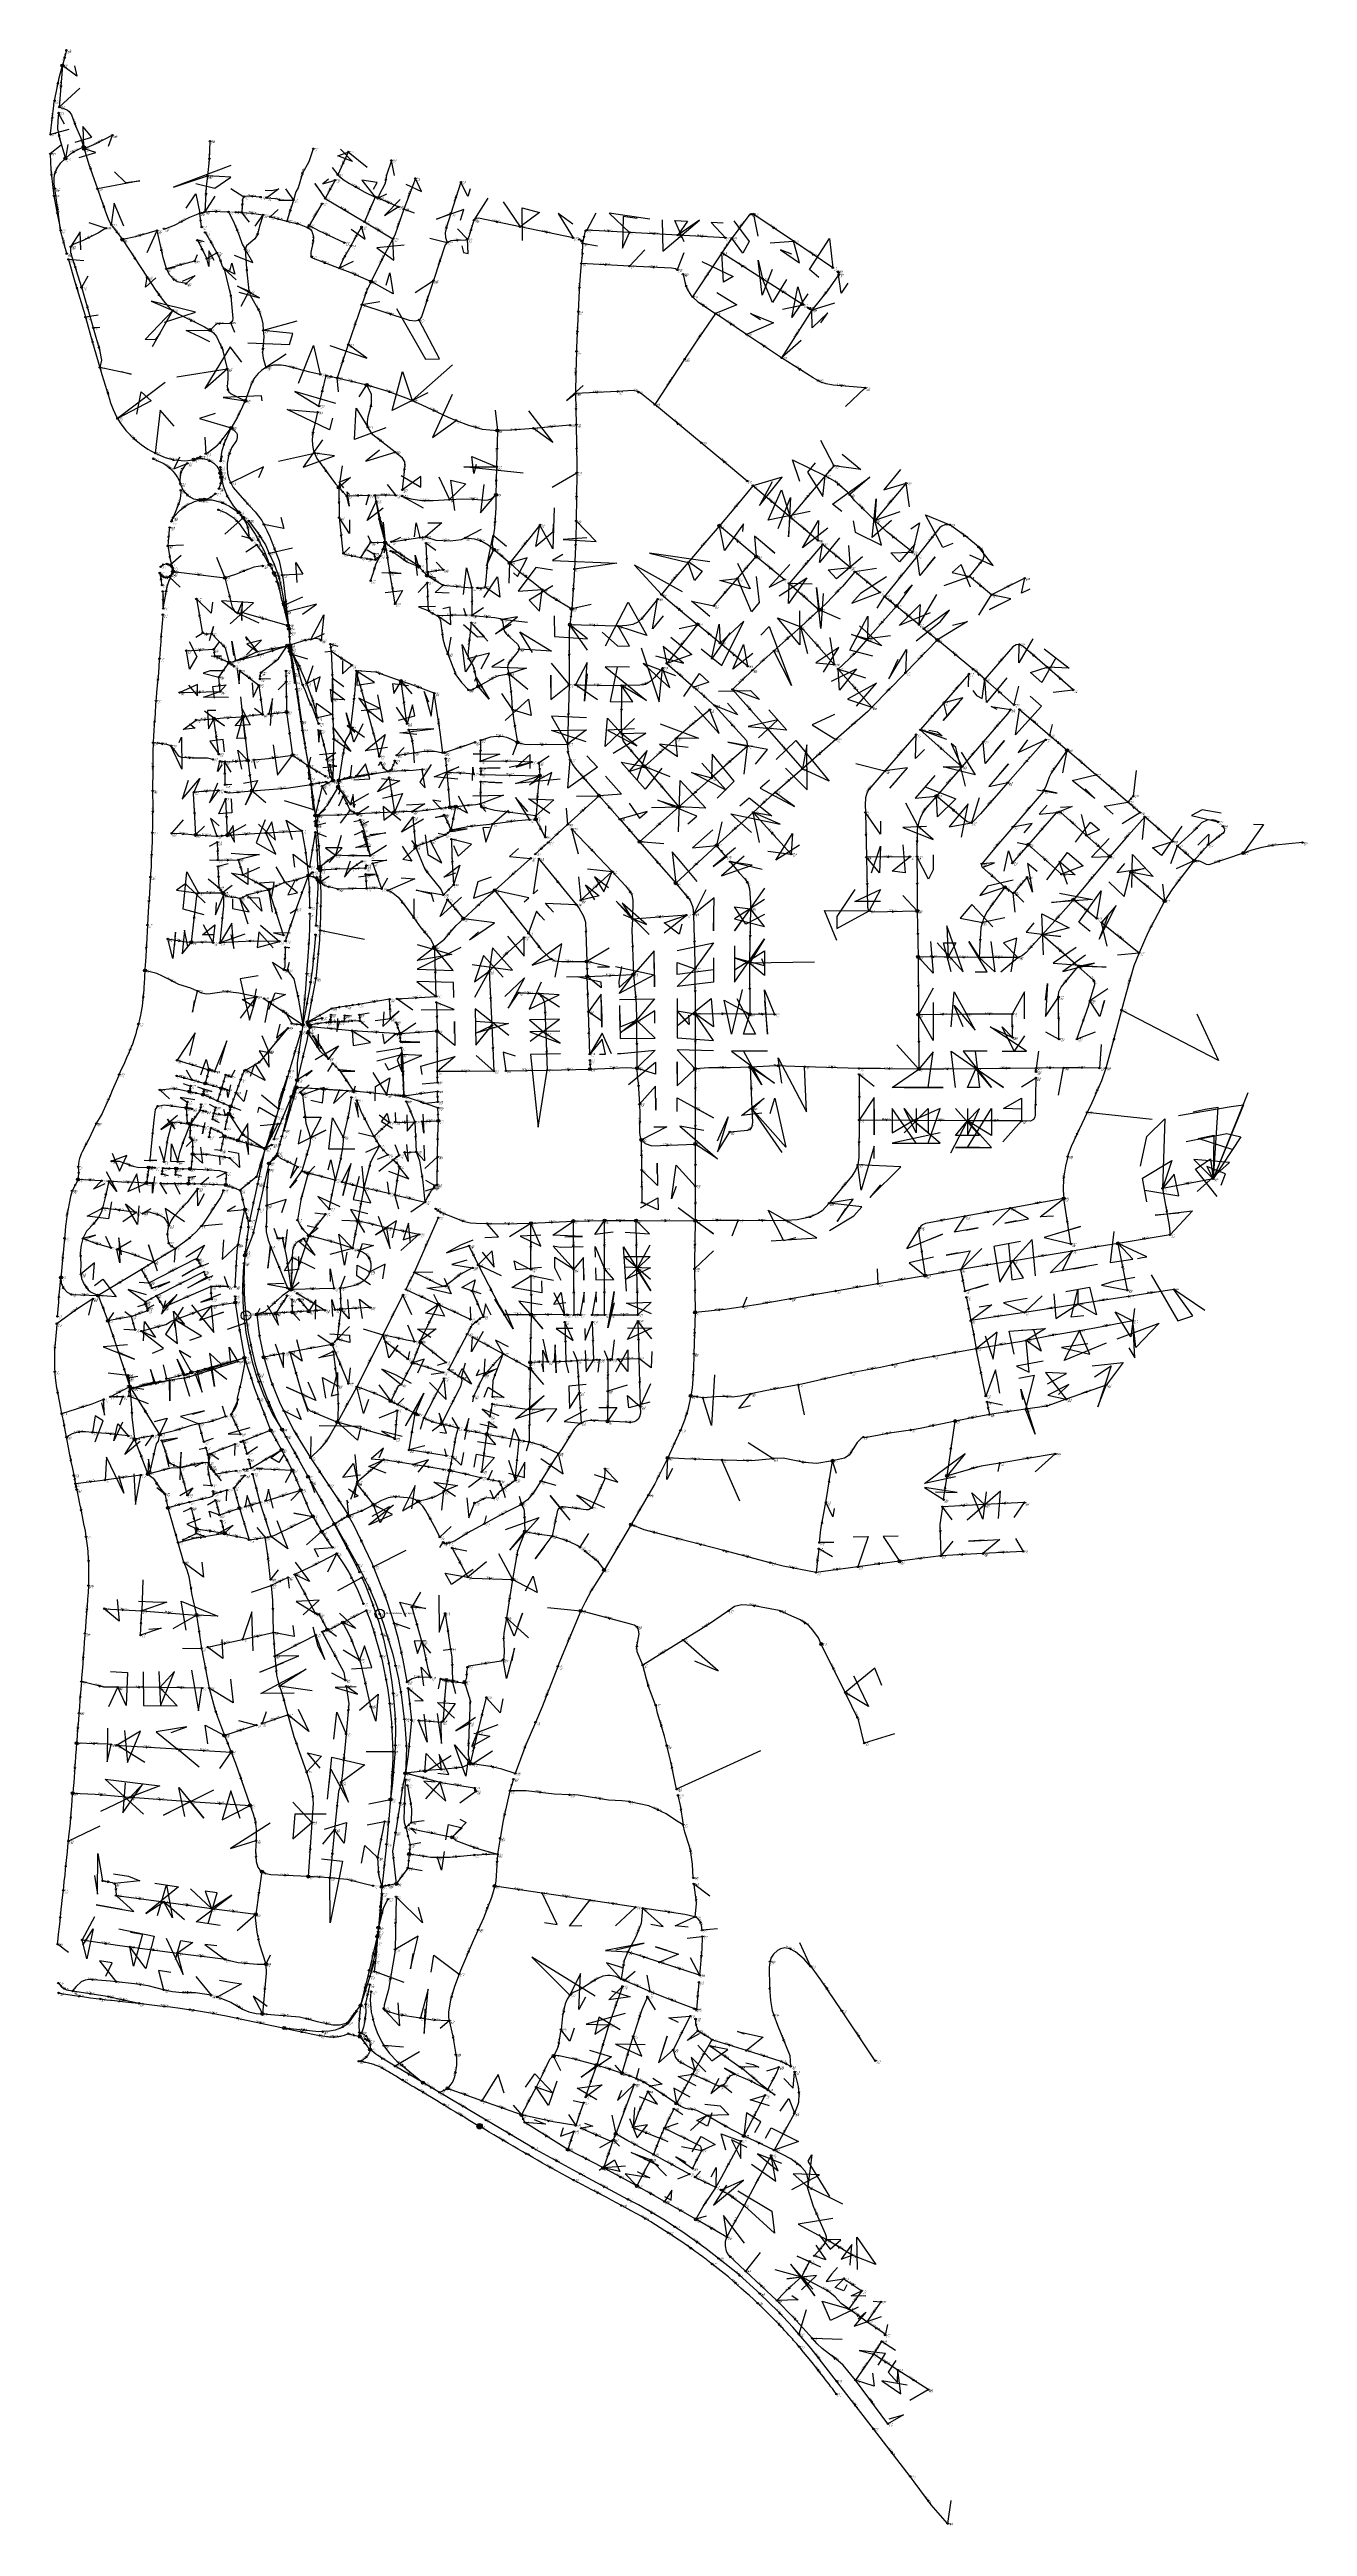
# Model space of a CAD drawing. Header units: metres. Extents: x 449900 to 451990, y 2566732 to 2570847.
import ezdxf
from ezdxf.enums import TextEntityAlignment as Align

# ---------------------------------------------------------------- set-up
doc = ezdxf.new("R2010")
doc.units = ezdxf.units.M
for name, color, linetype in [('SEW-DROP', 6, 'Continuous'), ('SEW-LABEL', 2, 'Continuous'), ('SEW-MH', 7, 'Continuous'), ('SEW-MH-LABEL', 8, 'Continuous'), ('SEW-OUTFALL', 1, 'Continuous'), ('SEW-PIPE-DN200', 3, 'Continuous'), ('SEW-PIPE-DN250', 4, 'Continuous'), ('SEW-PIPE-DN315', 5, 'Continuous'), ('SEW-PIPE-DN400', 6, 'Continuous'), ('SEW-PIPE-DN500', 1, 'Continuous'), ('SEW-PIPE-DN600', 2, 'Continuous'), ('SEW-RIDER', 8, 'Continuous'), ('SEW-SLS', 1, 'Continuous')]:
    doc.layers.add(name, color=color, linetype=linetype)

msp = doc.modelspace()

# ---------------------------------------------------------------- linework, layer by layer
at = {"layer": 'SEW-DROP'}
for centre in [(449921.2, 2570820.7), (449926.3, 2570666.4), (449956.5, 2570685.4), (449957.3, 2570682.4), (450021, 2570531.4), (450434.1, 2570461.8), (450166.5, 2570381), (450426.8, 2570290), (450225, 2570263.5), (450201.6, 2570218.6), (450201.6, 2570218.6), (450643.9, 2570214.1), (450139.1, 2570165.7), (450183.6, 2570143.6), (450185, 2570136.5), (450150.2, 2570098.8), (450156.9, 2570099.3), (450380.3, 2570119.7), (450641.4, 2570107.3), (450214.3, 2570078.1), (450221.6, 2570069.2), (451012.7, 2570055.9), (450457.3, 2570027.9), (450457.3, 2570027.9), (450457.3, 2570027.9), (450457.3, 2570027.9), (450457.3, 2570027.9), (450638.2, 2570016.4), (450638.2, 2570016.4), (451074, 2570004.7), (450105, 2569979.9), (450191.1, 2569969.6), (450265.5, 2569991.5), (450272.7, 2569977.5), (450513, 2569988.3), (450527.1, 2569973.2), (450527.1, 2569973.2), (450664.3, 2569994.2), (450290, 2569924.1), (451306.8, 2569922.4), (450296.2, 2569890.2), (450296.2, 2569890.2), (450297.6, 2569884.8), (450297.6, 2569884.8), (450764.4, 2569891.6), (450767.3, 2569917.9), (450976.5, 2569892), (451178.7, 2569916.3), (450294.7, 2569856.7), (450294.7, 2569856.7), (450299.1, 2569857.4), (450299.4, 2569847.6), (450300.2, 2569850.6), (450301.4, 2569842.7), (450301.4, 2569842.7), (451375, 2569866.2), (450198.2, 2569828.7), (450484, 2569797.8), (450663, 2569809.8), (450612, 2569789.1), (450172.8, 2569735.4), (450221.2, 2569738.7), (450293.6, 2569746.5), (450303.5, 2569674.9), (450677.4, 2569696.1), (451590.3, 2569683), (450229, 2569666), (450329.9, 2569657.1), (450329.9, 2569657.1), (450329.9, 2569657.1), (450329.9, 2569657.1), (450370.5, 2569632.5), (450370.5, 2569632.5), (450380.3, 2569632.9), (450380.3, 2569632.9), (450714.3, 2569640.7), (450888.1, 2569656.2), (450236.1, 2569615.8), (450334.7, 2569626.1), (450334.7, 2569626.1), (450334.7, 2569626.1), (450379.2, 2569622.4), (450379.2, 2569622.4), (450574.8, 2569589.2), (450812.7, 2569607.4), (451373.4, 2569606.8), (450341.4, 2569574.7), (450343.2, 2569557.8), (450343.2, 2569557.8), (450345.7, 2569574.4), (450411.7, 2569577.2), (450472.7, 2569580.2), (450564.9, 2569588.2), (450567.2, 2569550.2), (450567.2, 2569550.2), (450707.5, 2569568.2), (450945.4, 2569588.9), (450142.4, 2569542.3), (450195.1, 2569541.9), (450507.9, 2569523.8), (450507.9, 2569523.8), (450880.1, 2569530.9), (451008.1, 2569524.9), (451526, 2569525.9), (451883.1, 2569512.1), (450329.9, 2569474.9), (450329.9, 2569474.9), (450329.9, 2569474.9), (450329.9, 2569474.9), (450345.8, 2569467.1), (450345.8, 2569467.1), (450349.4, 2569489.5), (450349.4, 2569489.5), (450349.5, 2569483.5), (451661.3, 2569506.5), (451801.6, 2569499.7), (450187.4, 2569446), (450187.4, 2569446), (450264.1, 2569451.6), (450264.1, 2569451.6), (450349.7, 2569463.7), (450349.7, 2569463.7), (450639.6, 2569450.2), (450940.3, 2569462), (451486.9, 2569455.3), (451601, 2569434.5), (451752.4, 2569432.4), (450587.4, 2569402.9), (451341.4, 2569416), (450135.6, 2569364), (450538.6, 2569355.7), (450058.3, 2569317.2), (450792.4, 2569331.9), (450793.1, 2569307.3), (450869.8, 2569310.4), (451342.9, 2569339.5), (450320.6, 2569226.7), (450320.6, 2569226.7), (450320.6, 2569226.7), (450328.6, 2569231), (450328.6, 2569231), (450330.2, 2569226.3), (450333.3, 2569223.7), (450972.3, 2569245), (451063.1, 2569244.4), (451343.3, 2569243.5), (450329.4, 2569213.4), (450482.1, 2569212), (450482.1, 2569212), (450482.1, 2569212), (450543.8, 2569216.3), (450164.6, 2569152.1), (450798, 2569153.2), (450875.8, 2569154.7), (450972.4, 2569153.6), (451064.3, 2569156.5), (451344.2, 2569153.3), (450132.3, 2569115.8), (450154.8, 2569110.9), (450158.6, 2569129.4), (450185.5, 2569121.4), (450185.5, 2569121.4), (450302, 2569106.9), (450302, 2569106.9), (450302, 2569106.9), (450310.5, 2569122.7), (450310.5, 2569122.7), (450311.2, 2569135), (450404.9, 2569116.5), (450488.6, 2569108.5), (450488.6, 2569108.5), (450488.6, 2569108.5), (450488.6, 2569108.5), (450126.9, 2569088.7), (450126.9, 2569088.7), (450133.7, 2569061.1), (450133.7, 2569061.1), (450133.7, 2569061.1), (450133.7, 2569061.1), (450197.7, 2569079.1), (450197.7, 2569079.1), (450200.9, 2569091.3), (450545.9, 2569067.3), (450190, 2569041.6), (450212.7, 2569034.8), (450258.3, 2569021), (450258.3, 2569021), (450258.3, 2569021), (450258.3, 2569021), (450258.3, 2569021), (450258.3, 2569021), (450883.3, 2569035.5), (450972.7, 2569028.7), (450064.7, 2568989.6), (450110.2, 2568987.8), (450133.4, 2568987.4), (450137.5, 2569011.8), (450264.4, 2568996.3), (450329.3, 2568980.3), (449947.2, 2568969.8), (450060.9, 2568963.9), (450130.3, 2568963.1), (450192.6, 2568960.7), (451584.9, 2568938.2), (450224.4, 2568920), (450411.8, 2568900.9), (450699.6, 2568897.2), (450770.1, 2568900.6), (450821.9, 2568901.4), (450874.2, 2568901.4), (450972.7, 2568901.3), (450972.7, 2568901.3), (450330.7, 2568876.6), (450330.7, 2568876.6), (451675.1, 2568863.6), (450224.5, 2568843.7), (451354.8, 2568810), (449918.7, 2568807), (449980.6, 2568777), (449980.6, 2568777), (450301, 2568786.9), (450301, 2568786.9), (450301, 2568786.9), (450301, 2568786.9), (449996.9, 2568735), (450208.3, 2568765.5), (450244.1, 2568745.6), (450275.6, 2568747.5), (450303.2, 2568749.2), (450330.4, 2568750.8), (450383.9, 2568754.1), (450545.5, 2568762.2), (450699.8, 2568745.3), (450699.8, 2568745.3), (450972.3, 2568749), (450369.3, 2568695.7), (450516.3, 2568699), (450135.5, 2568649.3), (450223.5, 2568673.6), (450223.5, 2568673.6), (450223.5, 2568673.6), (450223.5, 2568673.6), (450223.5, 2568673.6), (450255.8, 2568674.4), (450503, 2568665.3), (450698.3, 2568655.5), (450698.4, 2568666), (450033.1, 2568625.6), (450033.1, 2568625.6), (450033.1, 2568625.6), (450466.7, 2568601.7), (450965.2, 2568610.2), (450378.1, 2568566.8), (450378.1, 2568566.8), (450378.1, 2568566.8), (450507.3, 2568580.9), (450550.8, 2568563.7), (450827, 2568568), (451404.5, 2568568.4), (450041.2, 2568538.3), (450082.7, 2568546.1), (450267.2, 2568553.1), (450285.3, 2568520.4), (450285.9, 2568554.3), (450626.3, 2568546.8), (450063.4, 2568480.4), (450063.4, 2568480.4), (450303.2, 2568486.6), (450564.4, 2568486.2), (450926.9, 2568507.2), (451200.8, 2568502.5), (450317.3, 2568453.6), (450329.4, 2568475.9), (451391, 2568477.6), (450096.5, 2568424.3), (450215.3, 2568423.8), (450337, 2568409.9), (450373, 2568397.2), (450373, 2568397.2), (450373, 2568397.2), (450373, 2568397.2), (450396.3, 2568410.9), (450396.3, 2568410.9), (450438, 2568429.4), (450512.4, 2568435), (450684, 2568430.5), (450866, 2568396.4), (450144.2, 2568389.1), (450190.7, 2568381.9), (450351.9, 2568384.7), (450689.7, 2568384.6), (450821.1, 2568320.8), (451312, 2568335.4), (450669.1, 2568305.3), (450144.1, 2568246.2), (450387.2, 2568233.7), (450782.4, 2568253.1), (450361.3, 2568221.9), (451182, 2568197.9), (450559.3, 2568138.1), (450569.4, 2568136.4), (450589.3, 2568134.8), (449944.8, 2568033.2), (450190.3, 2568045.9), (450201.7, 2568018.5), (450598.4, 2567999.3), (450598.4, 2567999.3), (450598.4, 2567999.3), (449938.5, 2567950.1), (450491, 2567983.3), (450491, 2567983.3), (450491, 2567983.3), (450233.1, 2567929.8), (450466.3, 2567939.8), (450568.9, 2567876.9), (450252.7, 2567819.8), (450497.3, 2567849), (450329.6, 2567811.6), (450451.8, 2567794.7), (450451.8, 2567794.7), (450451.8, 2567794.7), (450475.9, 2567799.4), (450639.4, 2567795.8), (450242.3, 2567748.9), (450444.2, 2567712.1), (450446.1, 2567726.8), (450446.1, 2567726.8), (450259.2, 2567666), (450253.5, 2567583.5), (450416.6, 2567597.4), (450416.6, 2567597.4), (450289.8, 2567559.9), (450415.3, 2567545.7), (450432.4, 2567524.4), (450432.4, 2567524.4), (450737.3, 2567513.4), (450808.9, 2567498.5), (450808.9, 2567498.5), (450520.2, 2567469.2), (450561.1, 2567459.7), (450850.7, 2567484.8), (450683.8, 2567415.5), (450683.8, 2567415.5), (450941.3, 2567434.6), (450614.3, 2567396.8), (450840.5, 2567384.3), (451053.3, 2567380.8), (450760.9, 2567358.1), (450820.1, 2567327.4), (450875.8, 2567297.5), (450973.7, 2567242.1)]:
    msp.add_circle(centre, 2.5, dxfattribs=at)
at = {"layer": 'SEW-LABEL'}
for p, q in [((449923.8, 2570835.1), (449924.2, 2570831.9)), ((449926.1, 2570834.5), (449924.2, 2570831.9)), ((449912.7, 2570790.3), (449914.5, 2570793)), ((449915.1, 2570789.8), (449914.5, 2570793)), ((449917.6, 2570787.8), (449918.5, 2570784.7)), ((449920, 2570787.6), (449918.5, 2570784.7)), ((449903.2, 2570732.8), (449904.7, 2570735.7)), ((449905.6, 2570732.5), (449904.7, 2570735.7)), ((449914, 2570704.7), (449915.7, 2570702)), ((449916.3, 2570705.2), (449915.7, 2570702)), ((449940.3, 2570724.7), (449942.4, 2570722.3)), ((449942.5, 2570725.5), (449942.4, 2570722.3)), ((449938.4, 2570677.9), (449941.6, 2570678.2)), ((449939.6, 2570675.7), (449941.6, 2570678.2)), ((449955.3, 2570685), (449957.3, 2570682.4)), ((449957.6, 2570685.6), (449957.3, 2570682.4)), ((449982, 2570694.7), (449979.9, 2570692.2)), ((449983.1, 2570692.5), (449979.9, 2570692.2)), ((450164.1, 2570667.5), (450165.3, 2570664.5)), ((450166.5, 2570667.4), (450165.3, 2570664.5)), ((449901.4, 2570640.4), (449903, 2570637.5)), ((449903.8, 2570640.6), (449903, 2570637.5)), ((449908.4, 2570643), (449910.5, 2570645.3)), ((449910.6, 2570642.1), (449910.5, 2570645.3)), ((449966.1, 2570650), (449968.3, 2570647.6)), ((449968.4, 2570650.8), (449968.3, 2570647.6)), ((450319, 2570642.2), (450319.3, 2570639)), ((450321.3, 2570641.5), (450319.3, 2570639)), ((450387, 2570659.9), (450386.9, 2570656.6)), ((450389.2, 2570658.9), (450386.9, 2570656.6)), ((450408, 2570620.5), (450410, 2570618)), ((450457.3, 2570632.5), (450458.1, 2570629.4)), ((450459.7, 2570632.2), (450458.1, 2570629.4)), ((449912.5, 2570579.8), (449913.3, 2570583)), ((449914.9, 2570580.2), (449913.3, 2570583)), ((449988.3, 2570586.6), (449990.4, 2570584.2)), ((449990.5, 2570587.4), (449990.4, 2570584.2)), ((450158.5, 2570608.9), (450159.5, 2570605.9)), ((450160.9, 2570608.8), (450159.5, 2570605.9)), ((450175.9, 2570579.6), (450178.9, 2570578.3)), ((450218.9, 2570591.6), (450219.9, 2570588.5)), ((450221.3, 2570591.4), (450219.9, 2570588.5)), ((450238.1, 2570604.2), (450235, 2570603.2)), ((450237.9, 2570601.8), (450235, 2570603.2)), ((450280.8, 2570596.2), (450284, 2570596.7)), ((450281.3, 2570598.5), (450284, 2570596.7)), ((450298.9, 2570581.5), (450299.2, 2570578.2)), ((450301.2, 2570580.8), (450299.2, 2570578.2)), ((450365.6, 2570616.9), (450365.3, 2570613.7)), ((450367.7, 2570615.8), (450365.3, 2570613.7)), ((450388.5, 2570580.2), (450391.7, 2570579.7)), ((450389.7, 2570582.3), (450391.7, 2570579.7)), ((450406.8, 2570618.4), (450410, 2570618)), ((450431.5, 2570583.5), (450431.4, 2570580.3)), ((450433.7, 2570582.5), (450431.4, 2570580.3)), ((450444.2, 2570599.5), (450441.9, 2570601.8)), ((450445.1, 2570601.7), (450441.9, 2570601.8)), ((450463.3, 2570591.3), (450461, 2570593.6)), ((450464.2, 2570593.5), (450461, 2570593.6)), ((450497.3, 2570609.3), (450497.4, 2570606.1)), ((450499.6, 2570608.5), (450497.4, 2570606.1)), ((450574.1, 2570602.8), (450574.4, 2570599.5)), ((450576.4, 2570602), (450574.4, 2570599.5)), ((449910.9, 2570576.7), (449912.7, 2570574)), ((449913.3, 2570577.2), (449912.7, 2570574)), ((450009.8, 2570544.2), (450012.6, 2570542.5)), ((450011.7, 2570545.6), (450012.6, 2570542.5)), ((450051, 2570539.5), (450048.5, 2570537.5)), ((450118.1, 2570562.3), (450121.3, 2570562.6)), ((450119.2, 2570560.1), (450121.3, 2570562.6)), ((450149.9, 2570562.1), (450150.8, 2570565.2)), ((450152.3, 2570562.3), (450150.8, 2570565.2)), ((450151.9, 2570577.1), (450155.1, 2570576.7)), ((450152.6, 2570574.8), (450155.1, 2570576.7)), ((450175.8, 2570577.2), (450178.9, 2570578.3)), ((450209.8, 2570547.5), (450212.1, 2570545.2)), ((450212, 2570548.4), (450212.1, 2570545.2)), ((450212.6, 2570575.7), (450215.7, 2570576.8)), ((450212.7, 2570578.1), (450215.7, 2570576.8)), ((450235.2, 2570574.2), (450238.4, 2570575)), ((450235.6, 2570576.6), (450238.4, 2570575)), ((450244.9, 2570542.2), (450245, 2570539)), ((450247.2, 2570541.4), (450245, 2570539)), ((450278.4, 2570565), (450281.6, 2570565.4)), ((450279, 2570567.3), (450281.6, 2570565.4)), ((450310.1, 2570557.1), (450313.3, 2570557.5)), ((450310.6, 2570559.4), (450313.3, 2570557.5)), ((450329.5, 2570555.2), (450329, 2570552)), ((450331.6, 2570554), (450329, 2570552)), ((450341.4, 2570574.9), (450340.9, 2570571.7)), ((450343.4, 2570573.7), (450340.9, 2570571.7)), ((450360.8, 2570538.4), (450358.6, 2570540.7)), ((450361.8, 2570540.5), (450358.6, 2570540.7)), ((450408.9, 2570538.7), (450408.5, 2570535.5)), ((450444.8, 2570546.7), (450447.9, 2570546.2)), ((450446, 2570548.8), (450447.9, 2570546.2)), ((450479.1, 2570559), (450479.3, 2570555.8)), ((450481.4, 2570558.2), (450479.3, 2570555.8)), ((450558, 2570552.8), (450558.6, 2570549.6)), ((450560.4, 2570552.3), (450558.6, 2570549.6)), ((450599.5, 2570549.2), (450599.7, 2570546)), ((450601.7, 2570548.5), (450599.7, 2570546)), ((450644.6, 2570561.7), (450641.4, 2570561.1)), ((450644.1, 2570559.3), (450641.4, 2570561.1)), ((450727.3, 2570544.4), (450724.1, 2570543.8)), ((450726.8, 2570542.1), (450724.1, 2570543.8)), ((450792.3, 2570548.5), (450790.2, 2570546)), ((450793.4, 2570546.4), (450790.2, 2570546)), ((450829.7, 2570546.5), (450826.6, 2570545.4)), ((450829.5, 2570544.1), (450826.6, 2570545.4)), ((450905, 2570542.2), (450902, 2570541.2)), ((450904.9, 2570539.8), (450902, 2570541.2)), ((451048.6, 2570556.2), (451047.8, 2570553.1)), ((451050.5, 2570554.8), (451047.8, 2570553.1)), ((451069, 2570574.7), (451065.9, 2570573.6)), ((451068.8, 2570572.3), (451065.9, 2570573.6)), ((451103.4, 2570549.2), (451101.6, 2570551.9)), ((451104.8, 2570551.2), (451101.6, 2570551.9)), ((449922.5, 2570525.7), (449922.9, 2570528.9)), ((449924.8, 2570526.3), (449922.9, 2570528.9)), ((449965.2, 2570536), (449963, 2570533.6)), ((449966.3, 2570533.8), (449963, 2570533.6)), ((450039.7, 2570500.7), (450042.4, 2570498.8)), ((450041.7, 2570502), (450042.4, 2570498.8)), ((450051.7, 2570537.2), (450048.5, 2570537.5)), ((450084.9, 2570512.7), (450085.4, 2570515.9)), ((450087.3, 2570513.3), (450085.4, 2570515.9)), ((450151.4, 2570515.9), (450153.9, 2570513.8)), ((450153.6, 2570517), (450153.9, 2570513.8)), ((450166.6, 2570527.2), (450169.1, 2570525.2)), ((450167.6, 2570504.9), (450170.8, 2570505.3)), ((450168.7, 2570528.4), (450169.1, 2570525.2)), ((450168.8, 2570502.8), (450170.8, 2570505.3)), ((450182.1, 2570496.9), (450184.2, 2570494.4)), ((450184.4, 2570497.6), (450184.2, 2570494.4)), ((450336.6, 2570530.4), (450337.5, 2570527.2)), ((450339, 2570530.1), (450337.5, 2570527.2)), ((450389.9, 2570504.8), (450389.4, 2570501.6)), ((450391.9, 2570503.6), (450389.4, 2570501.6)), ((450411, 2570537.5), (450408.5, 2570535.5)), ((450451.4, 2570499.5), (450451.1, 2570496.2)), ((450453.5, 2570498.4), (450451.1, 2570496.2)), ((450547.6, 2570497.1), (450547.8, 2570493.9)), ((450578.4, 2570531.2), (450575.5, 2570529.9)), ((450578.5, 2570528.8), (450575.5, 2570529.9)), ((450781.8, 2570529.6), (450784.5, 2570527.9)), ((450783.8, 2570531), (450784.5, 2570527.9)), ((450783.9, 2570509.7), (450785, 2570506.6)), ((450786.3, 2570509.6), (450785, 2570506.6)), ((450786.6, 2570537.3), (450787.2, 2570534.2)), ((450788.9, 2570536.9), (450787.2, 2570534.2)), ((450984.7, 2570537.8), (450981.6, 2570536.7)), ((450984.5, 2570535.4), (450981.6, 2570536.7)), ((451024.9, 2570523.4), (451024.2, 2570520.3)), ((451026.9, 2570522.1), (451024.2, 2570520.3)), ((451169.1, 2570504.8), (451167.3, 2570507.5)), ((451170.4, 2570506.8), (451167.3, 2570507.5)), ((449940.8, 2570486.5), (449942.8, 2570484)), ((449943.1, 2570487.2), (449942.8, 2570484)), ((450106.9, 2570463.3), (450105.3, 2570466.1)), ((450108.4, 2570465.1), (450105.3, 2570466.1)), ((450118.4, 2570490.7), (450115.8, 2570488.7)), ((450119.1, 2570488.4), (450115.8, 2570488.7)), ((450226, 2570481.7), (450227.5, 2570478.9)), ((450228.4, 2570482), (450227.5, 2570478.9)), ((450355.8, 2570492.3), (450359.1, 2570492.3)), ((450356.7, 2570494.5), (450359.1, 2570492.3)), ((450405.9, 2570472.9), (450409.2, 2570472.8)), ((450406.9, 2570475.1), (450409.2, 2570472.8)), ((450549.9, 2570496.4), (450547.8, 2570493.9)), ((450824.8, 2570490.6), (450821.8, 2570489.6)), ((450824.7, 2570488.2), (450821.8, 2570489.6)), ((450904.7, 2570486.5), (450901.6, 2570485.4)), ((450904.6, 2570484.1), (450901.6, 2570485.4)), ((450992.4, 2570474.7), (450991.8, 2570471.5)), ((450994.4, 2570473.4), (450991.8, 2570471.5)), ((451051.2, 2570485.9), (451049.3, 2570488.5)), ((451052.5, 2570487.9), (451049.3, 2570488.5)), ((451209.2, 2570477), (451211, 2570474.3)), ((451211.5, 2570477.5), (451211, 2570474.3)), ((449943.7, 2570451.6), (449945.7, 2570449.1)), ((449946, 2570452.3), (449945.7, 2570449.1)), ((449961.1, 2570419.6), (449963.1, 2570417)), ((449963.4, 2570420.2), (449963.1, 2570417)), ((450079.7, 2570440.2), (450082.5, 2570438.5)), ((450081.7, 2570441.6), (450082.5, 2570438.5)), ((450199.2, 2570439.3), (450201, 2570436.6)), ((450201.6, 2570439.8), (450201, 2570436.6)), ((450245.3, 2570415.2), (450247.8, 2570413.2)), ((450247.4, 2570416.4), (450247.8, 2570413.2)), ((450424.8, 2570444.7), (450424.9, 2570441.5)), ((450427, 2570443.9), (450424.9, 2570441.5)), ((450526, 2570431.8), (450526.2, 2570428.6)), ((450528.3, 2570431.1), (450526.2, 2570428.6)), ((450778.9, 2570453.3), (450780, 2570450.2)), ((450781.3, 2570453.1), (450780, 2570450.2)), ((450955.7, 2570454.8), (450957.9, 2570452.3)), ((450958, 2570455.6), (450957.9, 2570452.3)), ((450984.6, 2570421.3), (450987.7, 2570420.7)), ((450985.9, 2570423.3), (450987.7, 2570420.7)), ((451118.7, 2570443), (451116.9, 2570445.6)), ((451120, 2570445), (451116.9, 2570445.6)), ((451161.4, 2570415.9), (451164.6, 2570415.3)), ((451162.7, 2570417.9), (451164.6, 2570415.3)), ((451189.5, 2570444.7), (451188.5, 2570441.6)), ((451191.3, 2570443.2), (451188.5, 2570441.6)), ((450133.5, 2570396.7), (450136.8, 2570396.4)), ((450134.6, 2570398.8), (450136.8, 2570396.4)), ((450183.4, 2570392.7), (450180.4, 2570391.4)), ((450183.5, 2570390.3), (450180.4, 2570391.4)), ((450406.7, 2570391.8), (450406.9, 2570388.6)), ((450409, 2570391.1), (450406.9, 2570388.6)), ((450467.8, 2570408.3), (450464.5, 2570408.1)), ((450467, 2570406), (450464.5, 2570408.1)), ((450775.5, 2570380.2), (450776.5, 2570377.2)), ((450777.9, 2570380.1), (450776.5, 2570377.2)), ((451032.6, 2570389.3), (451030.7, 2570392)), ((451033.9, 2570391.3), (451030.7, 2570392)), ((451141, 2570376.5), (451140.4, 2570373.3)), ((451143, 2570375.2), (451140.4, 2570373.3)), ((449969.6, 2570361.9), (449971.5, 2570359.3)), ((449971.9, 2570362.5), (449971.5, 2570359.3)), ((449980.2, 2570353.3), (449982.2, 2570350.7)), ((449982.5, 2570353.9), (449982.2, 2570350.7)), ((450184.3, 2570352.3), (450186.7, 2570350.1)), ((450186.5, 2570353.4), (450186.7, 2570350.1)), ((450253.3, 2570351), (450254.2, 2570347.9)), ((450255.7, 2570350.8), (450254.2, 2570347.9)), ((450980, 2570372.7), (450979.3, 2570369.5)), ((450982, 2570371.3), (450979.3, 2570369.5)), ((451087.5, 2570352.6), (451085.7, 2570355.3)), ((451088.8, 2570354.6), (451085.7, 2570355.3)), ((450236.7, 2570296.5), (450236.4, 2570293.3)), ((450238.8, 2570295.4), (450236.4, 2570293.3)), ((450306.3, 2570319.4), (450303.1, 2570319)), ((450305.7, 2570317), (450303.1, 2570319)), ((450366.8, 2570302.7), (450370, 2570303.2)), ((450367.3, 2570305), (450370, 2570303.2)), ((450386.3, 2570331.1), (450386.5, 2570327.8)), ((450388.5, 2570330.3), (450386.5, 2570327.8)), ((450400.5, 2570295), (450403.7, 2570295.5)), ((450401, 2570297.3), (450403.7, 2570295.5)), ((450772.8, 2570312.1), (450773.9, 2570309.1)), ((450775.2, 2570312.1), (450773.9, 2570309.1)), ((450930, 2570296.9), (450929.3, 2570293.8)), ((450932, 2570295.6), (450929.3, 2570293.8)), ((451146.7, 2570314), (451144.8, 2570316.7)), ((451148, 2570316.1), (451144.8, 2570316.7)), ((449995, 2570277.2), (449997.1, 2570274.7)), ((449997.3, 2570277.9), (449997.1, 2570274.7)), ((450194.3, 2570282.8), (450196.5, 2570280.4)), ((450196.6, 2570283.7), (450196.5, 2570280.4)), ((450351.9, 2570278.9), (450353.8, 2570281.6)), ((450354.2, 2570278.4), (450353.8, 2570281.6)), ((450432.7, 2570254.4), (450434.6, 2570257)), ((450435.1, 2570253.8), (450434.6, 2570257)), ((450463.2, 2570277.7), (450466.4, 2570277.8)), ((450464, 2570279.9), (450466.4, 2570277.8)), ((450773.1, 2570251.2), (450774.4, 2570248.3)), ((450775.5, 2570251.3), (450774.4, 2570248.3)), ((450810.2, 2570278.6), (450807.2, 2570277.3)), ((450810.3, 2570276.2), (450807.2, 2570277.3)), ((450878.8, 2570276.5), (450876.6, 2570278.9)), ((450879.8, 2570278.7), (450876.6, 2570278.9)), ((451216.8, 2570289.6), (451213.7, 2570288.7)), ((451216.5, 2570287.3), (451213.7, 2570288.7)), ((450213.5, 2570242.6), (450213.3, 2570239.3)), ((450215.7, 2570241.5), (450213.3, 2570239.3)), ((450336.4, 2570212.4), (450337.2, 2570209.2)), ((450338.7, 2570212.1), (450337.2, 2570209.2)), ((450536.9, 2570247), (450540.2, 2570246.8)), ((450538, 2570249.2), (450540.2, 2570246.8)), ((450607, 2570218.6), (450610.2, 2570219)), ((450607.7, 2570220.9), (450610.2, 2570219)), ((450675.2, 2570216.5), (450672.3, 2570215.1)), ((450675.4, 2570214.1), (450672.3, 2570215.1)), ((450735.5, 2570221.7), (450732.6, 2570220.3)), ((450735.7, 2570219.4), (450732.6, 2570220.3)), ((450944.4, 2570223.7), (450942.8, 2570226.5)), ((450945.9, 2570225.5), (450942.8, 2570226.5)), ((450037.8, 2570201), (450040.8, 2570199.9)), ((450039.5, 2570202.8), (450040.8, 2570199.9)), ((450145.6, 2570169.8), (450143.3, 2570167.5)), ((450181.6, 2570193.9), (450184.4, 2570195.4)), ((450183.4, 2570192.3), (450184.4, 2570195.4)), ((450188.5, 2570190.9), (450190.5, 2570193.3)), ((450190.7, 2570190.1), (450190.5, 2570193.3)), ((450198.1, 2570177.8), (450198.2, 2570174.6)), ((450200.4, 2570177), (450198.2, 2570174.6)), ((450449.9, 2570195.5), (450448.3, 2570198.3)), ((450451.4, 2570197.4), (450448.3, 2570198.3)), ((450642, 2570185.6), (450643.1, 2570182.6)), ((450644.4, 2570185.6), (450643.1, 2570182.6)), ((450774.2, 2570185.4), (450775.4, 2570182.5)), ((450776.6, 2570185.5), (450775.4, 2570182.5)), ((450097.8, 2570151.8), (450100.8, 2570150.7)), ((450099.4, 2570153.6), (450100.8, 2570150.7)), ((450104.5, 2570164.4), (450107.7, 2570165.1)), ((450104.9, 2570166.8), (450107.7, 2570165.1)), ((450117.4, 2570146), (450117.6, 2570142.8)), ((450119.7, 2570145.2), (450117.6, 2570142.8)), ((450146.6, 2570167.6), (450143.3, 2570167.5)), ((450164.1, 2570163.5), (450167.4, 2570163.4)), ((450165.1, 2570165.7), (450167.4, 2570163.4)), ((450182.5, 2570149.8), (450183.6, 2570146.8)), ((450182.9, 2570141.3), (450184.6, 2570138.6)), ((450183, 2570125.6), (450184.7, 2570128.3)), ((450184.9, 2570149.8), (450183.6, 2570146.8)), ((450185.2, 2570141.7), (450184.6, 2570138.6)), ((450185.4, 2570125.2), (450184.7, 2570128.3)), ((450357, 2570147.8), (450359.7, 2570146.1)), ((450358.9, 2570149.2), (450359.7, 2570146.1)), ((450488.5, 2570149), (450490, 2570151.8)), ((450490.9, 2570148.7), (450490, 2570151.8)), ((450640.7, 2570132.2), (450641.9, 2570129.2)), ((450643.1, 2570132.2), (450641.9, 2570129.2)), ((451021.2, 2570160.3), (451019.7, 2570163.1)), ((451022.8, 2570162.1), (451019.7, 2570163.1)), ((451195.9, 2570149.1), (451194.8, 2570146.1)), ((451197.7, 2570147.6), (451194.8, 2570146.1)), ((450113.4, 2570093.3), (450113.6, 2570090.1)), ((450115.7, 2570092.5), (450113.6, 2570090.1)), ((450123.2, 2570088.2), (450126.3, 2570089)), ((450124.6, 2570086.3), (450126.3, 2570089)), ((450127.2, 2570106.5), (450130.3, 2570105.5)), ((450128.7, 2570108.3), (450130.3, 2570105.5)), ((450152, 2570100.1), (450155, 2570099.2)), ((450152.2, 2570097.7), (450155, 2570099.2)), ((450167.6, 2570104.6), (450165.5, 2570102.2)), ((450168.7, 2570102.5), (450165.5, 2570102.2)), ((450185.5, 2570093.4), (450188.8, 2570093.2)), ((450186.5, 2570095.5), (450188.8, 2570093.2)), ((450193.1, 2570105.7), (450195.5, 2570103.5)), ((450195.3, 2570106.8), (450195.5, 2570103.5)), ((450226.4, 2570093.1), (450229.4, 2570091.8)), ((450228.2, 2570094.8), (450229.4, 2570091.8)), ((450379.4, 2570096.1), (450380.6, 2570093.1)), ((450381.8, 2570096.1), (450380.6, 2570093.1)), ((450387.1, 2570110.7), (450386, 2570113.7)), ((450388.9, 2570112.3), (450386, 2570113.7)), ((450413.4, 2570107.1), (450410.5, 2570105.8)), ((450413.5, 2570104.7), (450410.5, 2570105.8)), ((450459.1, 2570107.8), (450456.1, 2570106.6)), ((450459.1, 2570105.4), (450456.1, 2570106.6)), ((450522.8, 2570099.3), (450525.8, 2570098)), ((450522.8, 2570096.9), (450525.8, 2570098)), ((450602.5, 2570099.2), (450605.6, 2570100.2)), ((450602.7, 2570101.6), (450605.6, 2570100.2)), ((450773.9, 2570105.5), (450775.1, 2570102.5)), ((450776.3, 2570105.4), (450775.1, 2570102.5)), ((451040.8, 2570090.8), (451039.9, 2570087.7)), ((451042.7, 2570089.3), (451039.9, 2570087.7)), ((451099.6, 2570094.7), (451098.1, 2570097.5)), ((451101.1, 2570096.5), (451098.1, 2570097.5)), ((451159.5, 2570106.5), (451158.4, 2570103.4)), ((451161.3, 2570104.9), (451158.4, 2570103.4)), ((451210.6, 2570123.1), (451209.1, 2570125.9)), ((451212.2, 2570124.9), (451209.1, 2570125.9)), ((451250, 2570083.8), (451248.7, 2570086.8)), ((451251.7, 2570085.5), (451248.7, 2570086.8)), ((451297, 2570097.6), (451296, 2570094.5)), ((451298.9, 2570096), (451296, 2570094.5)), ((450102, 2570065.4), (450104.3, 2570067.6)), ((450104.2, 2570064.4), (450104.3, 2570067.6)), ((450208.6, 2570064.3), (450211.5, 2570063)), ((450210.3, 2570066), (450211.5, 2570063)), ((450216.1, 2570074.1), (450218.9, 2570072.5)), ((450217.9, 2570075.6), (450218.9, 2570072.5)), ((450228.6, 2570051.4), (450228.9, 2570054.6)), ((450230.9, 2570052.1), (450228.9, 2570054.6)), ((450445.8, 2570068.1), (450447.5, 2570065.4)), ((450448.2, 2570068.6), (450447.5, 2570065.4)), ((450448.4, 2570063.3), (450450.2, 2570060.6)), ((450450.7, 2570063.8), (450450.2, 2570060.6)), ((450638.7, 2570062.9), (450639.7, 2570059.9)), ((450641.1, 2570062.8), (450639.7, 2570059.9)), ((451153.7, 2570049.1), (451152.2, 2570051.9)), ((451155.3, 2570050.9), (451152.2, 2570051.9)), ((450096.5, 2570039.4), (450097.4, 2570036.3)), ((450098.8, 2570039.2), (450097.4, 2570036.3)), ((450097.9, 2570005.5), (450099.6, 2570002.7)), ((450100.3, 2570005.9), (450099.6, 2570002.7)), ((450234.5, 2570031.8), (450233.1, 2570034.7)), ((450236.1, 2570033.5), (450233.1, 2570034.7)), ((450245, 2570032.9), (450247.5, 2570030.9)), ((450247.1, 2570034.1), (450247.5, 2570030.9)), ((450247.7, 2570038.8), (450250.3, 2570036.9)), ((450249.7, 2570040.1), (450250.3, 2570036.9)), ((450253.6, 2570009), (450256.1, 2570007)), ((450255.6, 2570010.2), (450256.1, 2570007)), ((450272.1, 2570018), (450274.3, 2570015.7)), ((450274.3, 2570018.9), (450274.3, 2570015.7)), ((450382.8, 2570041), (450384.3, 2570038.2)), ((450385.2, 2570041.3), (450384.3, 2570038.2)), ((450400.7, 2570005.1), (450403.9, 2570005.7)), ((450401.2, 2570007.5), (450403.9, 2570005.7)), ((450423.5, 2570015.2), (450426.1, 2570017)), ((450425.5, 2570013.9), (450426.1, 2570017)), ((450438.5, 2570005.6), (450440.4, 2570003)), ((450440.8, 2570006.2), (450440.4, 2570003)), ((450443.2, 2570002.7), (450446.3, 2570003.6)), ((450443.9, 2570029.4), (450446.9, 2570028.1)), ((450443.9, 2570027), (450446.9, 2570028.1)), ((450444.7, 2570000.8), (450446.3, 2570003.6)), ((450451.8, 2570015.6), (450453.9, 2570018.1)), ((450454.1, 2570014.9), (450453.9, 2570018.1)), ((450456.1, 2570021), (450457.3, 2570024)), ((450458.5, 2570021), (450457.3, 2570024)), ((450460.4, 2570001.6), (450461.1, 2570004.7)), ((450462.8, 2570002), (450461.1, 2570004.7)), ((450482.9, 2570007.3), (450486.1, 2570006.7)), ((450484.2, 2570009.3), (450486.1, 2570006.7)), ((450489.8, 2570033.8), (450493, 2570033.1)), ((450490.2, 2570031.5), (450493, 2570033.1)), ((450518.4, 2570038), (450521.5, 2570037.2)), ((450518.7, 2570035.6), (450521.5, 2570037.2)), ((450556, 2570030.3), (450559, 2570031.3)), ((450556.1, 2570032.7), (450559, 2570031.3)), ((450614.6, 2570030.3), (450617.8, 2570030.5)), ((450615.4, 2570032.6), (450617.8, 2570030.5)), ((450649.4, 2570005.4), (450652.4, 2570004.3)), ((450650.9, 2570007.2), (450652.4, 2570004.3)), ((450689.4, 2570027.6), (450688.5, 2570024.5)), ((450691.3, 2570026.1), (450688.5, 2570024.5)), ((450772.6, 2570025.5), (450773.7, 2570022.5)), ((450775, 2570025.4), (450773.7, 2570022.5)), ((450986.8, 2570027.3), (450985.8, 2570024.3)), ((450988.7, 2570025.8), (450985.8, 2570024.3)), ((451043.7, 2570028.4), (451042.2, 2570031.2)), ((451045.2, 2570030.2), (451042.2, 2570031.2)), ((451207.3, 2570003.8), (451205.8, 2570006.6)), ((451208.8, 2570005.6), (451205.8, 2570006.6)), ((451301.8, 2570035.4), (451300.2, 2570038.2)), ((451303.3, 2570037.3), (451300.2, 2570038.2)), ((451365.7, 2570038.1), (451364.7, 2570035)), ((451367.6, 2570036.6), (451364.7, 2570035)), ((451420.2, 2570037.8), (451418.5, 2570040.6)), ((451421.6, 2570039.8), (451418.5, 2570040.6)), ((450083.1, 2569975.4), (450085.8, 2569973.7)), ((450084.4, 2569965.7), (450085, 2569968.9)), ((450085, 2569976.8), (450085.8, 2569973.7)), ((450086.7, 2569966.2), (450085, 2569968.9)), ((450087, 2569992.1), (450090.2, 2569992.3)), ((450087.9, 2569970.5), (450091.2, 2569970.6)), ((450088, 2569990), (450090.2, 2569992.3)), ((450088.8, 2569972.8), (450091.2, 2569970.6)), ((450094, 2569971.5), (450097.2, 2569970.9)), ((450094.5, 2569969.1), (450097.2, 2569970.9)), ((450095.6, 2569991.1), (450098.8, 2569991.2)), ((450096.4, 2569993.4), (450098.8, 2569991.2)), ((450099.2, 2569973.1), (450102.2, 2569974.3)), ((450100.2, 2569988.8), (450103.1, 2569987.3)), ((450100.8, 2569971.4), (450102.2, 2569974.3)), ((450102.1, 2569990.4), (450103.1, 2569987.3)), ((450102.5, 2569976.6), (450104.7, 2569979)), ((450103.1, 2569984.3), (450104.7, 2569981.5)), ((450105.5, 2569984.7), (450104.7, 2569981.5)), ((450104.8, 2569975.8), (450104.7, 2569979)), ((450146.4, 2569973.7), (450149.5, 2569974.6)), ((450146.7, 2569976.1), (450149.5, 2569974.6)), ((450223.2, 2569982), (450220.9, 2569979.8)), ((450224.1, 2569979.8), (450220.9, 2569979.8)), ((450267.4, 2569985.3), (450269.8, 2569983.2)), ((450269.5, 2569986.4), (450269.8, 2569983.2)), ((450272.8, 2569973.3), (450273, 2569976.5)), ((450275.1, 2569974.1), (450273, 2569976.5)), ((450279.8, 2569969.3), (450281.7, 2569966.7)), ((450282.1, 2569969.9), (450281.7, 2569966.7)), ((450432.7, 2569999.3), (450435.8, 2570000.2)), ((450433, 2570001.7), (450435.8, 2570000.2)), ((450438.7, 2569984.4), (450440.7, 2569987)), ((450441, 2569983.8), (450440.7, 2569987)), ((450487.2, 2569999.3), (450490.3, 2569998.6)), ((450488.5, 2570001.3), (450490.3, 2569998.6)), ((450518.1, 2569981), (450521.1, 2569979.7)), ((450519.9, 2569982.7), (450521.1, 2569979.7)), ((450524.8, 2570001.7), (450526.1, 2569998.7)), ((450527.2, 2570001.7), (450526.1, 2569998.7)), ((450527.1, 2569977.9), (450527.5, 2569974.7)), ((450529.4, 2569977.3), (450527.5, 2569974.7)), ((450538.4, 2569965.1), (450541.6, 2569964.6)), ((450539.7, 2569967.1), (450541.6, 2569964.6)), ((450542.8, 2569982.3), (450540, 2569980.7)), ((450543.1, 2569979.9), (450540, 2569980.7)), ((450625.8, 2569984.9), (450627.2, 2569987.7)), ((450628.2, 2569984.7), (450627.2, 2569987.7)), ((450689.2, 2569971.7), (450692.3, 2569970.8)), ((450690.7, 2569973.6), (450692.3, 2569970.8)), ((450938.2, 2569970.6), (450937.1, 2569967.5)), ((450940, 2569969), (450937.1, 2569967.5)), ((451056.4, 2569986.3), (451059.3, 2569987.7)), ((451058.3, 2569984.7), (451059.3, 2569987.7)), ((451097.5, 2569983.8), (451096, 2569986.7)), ((451099, 2569985.7), (451096, 2569986.7)), ((451156.3, 2569994.4), (451155.3, 2569991.4)), ((451158.1, 2569992.9), (451155.3, 2569991.4)), ((451258.8, 2569960.6), (451257.3, 2569963.4)), ((451260.3, 2569962.4), (451257.3, 2569963.4)), ((451314.1, 2569974.1), (451313.2, 2569971)), ((451316, 2569972.6), (451313.2, 2569971)), ((451445.6, 2569994.8), (451448.4, 2569996.3)), ((451447.4, 2569993.2), (451448.4, 2569996.3)), ((450086.9, 2569934.2), (450088.1, 2569931.2)), ((450089.3, 2569934.2), (450088.1, 2569931.2)), ((450092.6, 2569946.3), (450094.4, 2569949.1)), ((450095, 2569945.9), (450094.4, 2569949.1)), ((450197.2, 2569939.6), (450199.1, 2569936.9)), ((450199.6, 2569940.1), (450199.1, 2569936.9)), ((450280.3, 2569952), (450282.1, 2569949.3)), ((450282.7, 2569952.5), (450282.1, 2569949.3)), ((450285.5, 2569928), (450287.4, 2569925.3)), ((450287.8, 2569928.5), (450287.4, 2569925.3)), ((450290.9, 2569930.8), (450292.4, 2569927.9)), ((450293.3, 2569931.1), (450292.4, 2569927.9)), ((450468.8, 2569950.7), (450469.5, 2569953.9)), ((450471.2, 2569951.1), (450469.5, 2569953.9)), ((450526.8, 2569939.4), (450528, 2569936.4)), ((450529.2, 2569939.4), (450528, 2569936.4)), ((450575.8, 2569954.2), (450578.9, 2569955.1)), ((450576, 2569956.6), (450578.9, 2569955.1)), ((450600.2, 2569931.4), (450601.4, 2569928.4)), ((450602.6, 2569931.4), (450601.4, 2569928.4)), ((450615.8, 2569953.6), (450618.9, 2569952.7)), ((450616, 2569951.2), (450618.9, 2569952.7)), ((450740.3, 2569932.6), (450743.5, 2569932.1)), ((450741.5, 2569934.7), (450743.5, 2569932.1)), ((450768.9, 2569952.6), (450769.8, 2569949.5)), ((450771.2, 2569952.4), (450769.8, 2569949.5)), ((451021.2, 2569945.5), (451024.1, 2569947)), ((451023, 2569943.9), (451024.1, 2569947)), ((451151.6, 2569938.3), (451154.7, 2569937.2)), ((451153.2, 2569940.1), (451154.7, 2569937.2)), ((451209.5, 2569948.8), (451208.3, 2569945.8)), ((451211.2, 2569947.1), (451208.3, 2569945.8)), ((451295.1, 2569930.6), (451298.2, 2569929.6)), ((451296.6, 2569932.4), (451298.2, 2569929.6)), ((451446.9, 2569954.4), (451445.4, 2569957.3)), ((451448.5, 2569956.3), (451445.4, 2569957.3)), ((451493.3, 2569956.7), (451491.2, 2569954.3)), ((451494.4, 2569954.5), (451491.2, 2569954.3)), ((450147.3, 2569907.5), (450149, 2569904.7)), ((450149.7, 2569907.9), (450149, 2569904.7)), ((450252.6, 2569901.3), (450255.8, 2569901.6)), ((450253.3, 2569903.6), (450255.8, 2569901.6)), ((450292.3, 2569905.7), (450294.1, 2569902.9)), ((450292.7, 2569902.5), (450294.5, 2569899.8)), ((450294.7, 2569906.1), (450294.1, 2569902.9)), ((450295.1, 2569902.9), (450294.5, 2569899.8)), ((450295.4, 2569888.7), (450297.3, 2569886)), ((450297.7, 2569889.2), (450297.3, 2569886)), ((450297.7, 2569879.4), (450298.1, 2569882.6)), ((450300, 2569880), (450298.1, 2569882.6)), ((450535, 2569909.7), (450538.2, 2569909.4)), ((450536.1, 2569911.8), (450538.2, 2569909.4)), ((450569.5, 2569908.4), (450566.5, 2569907.1)), ((450569.6, 2569906), (450566.5, 2569907.1)), ((450625.2, 2569903.7), (450628.3, 2569904.7)), ((450625.4, 2569906.1), (450628.3, 2569904.7)), ((450764.8, 2569906.4), (450765.7, 2569903.3)), ((450767.2, 2569906.1), (450765.7, 2569903.3)), ((450805.9, 2569891.6), (450802.8, 2569890.5)), ((450805.8, 2569889.2), (450802.8, 2569890.5)), ((450883.7, 2569903.2), (450882.3, 2569900.3)), ((450885.3, 2569901.4), (450882.3, 2569900.3)), ((450944.2, 2569916.5), (450947.3, 2569915.6)), ((450945.7, 2569918.4), (450947.3, 2569915.6)), ((451163.6, 2569904.2), (451162.2, 2569901.3)), ((451165.2, 2569902.4), (451162.2, 2569901.3)), ((451282.9, 2569897.1), (451281.8, 2569894.1)), ((451284.7, 2569895.5), (451281.8, 2569894.1)), ((451325.9, 2569905.2), (451324.3, 2569908)), ((451327.4, 2569907), (451324.3, 2569908)), ((450084.1, 2569873.2), (450085, 2569870.1)), ((450086.5, 2569873), (450085, 2569870.1)), ((450148.3, 2569850.7), (450151.3, 2569849.6)), ((450148.4, 2569848.3), (450151.3, 2569849.6)), ((450159.9, 2569877.3), (450162.9, 2569876.3)), ((450160, 2569874.9), (450162.9, 2569876.3)), ((450172, 2569846.3), (450173.5, 2569843.5)), ((450174.3, 2569846.6), (450173.5, 2569843.5)), ((450187.3, 2569856.1), (450190.3, 2569854.8)), ((450189, 2569857.8), (450190.3, 2569854.8)), ((450225.4, 2569838.9), (450228.7, 2569838.9)), ((450226.4, 2569836.7), (450228.7, 2569838.9)), ((450268, 2569852.7), (450271.2, 2569852.1)), ((450268.4, 2569850.3), (450271.2, 2569852.1)), ((450268.9, 2569849.3), (450272.2, 2569849.1)), ((450269.7, 2569847), (450272.2, 2569849.1)), ((450295.3, 2569852.9), (450297.8, 2569850.8)), ((450297.1, 2569872.5), (450298.4, 2569869.6)), ((450297.5, 2569854), (450297.8, 2569850.8)), ((450298.3, 2569855.3), (450299.9, 2569852.5)), ((450299.5, 2569872.7), (450298.4, 2569869.6)), ((450298.8, 2569846.1), (450301, 2569843.8)), ((450299.4, 2569847.9), (450301.1, 2569845.1)), ((450300.6, 2569855.7), (450299.9, 2569852.5)), ((450301, 2569847), (450301, 2569843.8)), ((450301.8, 2569848.3), (450301.1, 2569845.1)), ((450326.1, 2569866.9), (450323.4, 2569865.1)), ((450326.6, 2569864.5), (450323.4, 2569865.1)), ((450365.7, 2569854.9), (450367.2, 2569852)), ((450368.1, 2569855.2), (450367.2, 2569852)), ((450551.1, 2569876.2), (450552.7, 2569873.4)), ((450553.5, 2569876.6), (450552.7, 2569873.4)), ((450596.2, 2569866.5), (450597.1, 2569863.4)), ((450598.6, 2569866.3), (450597.1, 2569863.4)), ((450660.1, 2569873.5), (450663.1, 2569872.3)), ((450661.7, 2569875.3), (450663.1, 2569872.3)), ((450761.9, 2569843.2), (450763.1, 2569840.2)), ((450764.3, 2569843.2), (450763.1, 2569840.2)), ((450950.9, 2569861.6), (450950, 2569858.5)), ((450952.8, 2569860.1), (450950, 2569858.5)), ((450995.5, 2569874.5), (450994, 2569877.3)), ((450997.1, 2569876.3), (450994, 2569877.3)), ((451037, 2569839.8), (451035.5, 2569842.7)), ((451038.5, 2569841.7), (451035.5, 2569842.7)), ((451125.9, 2569870.1), (451124.5, 2569867.2)), ((451127.5, 2569868.3), (451124.5, 2569867.2)), ((451175.7, 2569855), (451174.6, 2569858)), ((451177.5, 2569856.5), (451174.6, 2569858)), ((451235.7, 2569843.8), (451234.4, 2569840.9)), ((451237.4, 2569842), (451234.4, 2569840.9)), ((451348.6, 2569840.9), (451347.3, 2569837.9)), ((451350.3, 2569839.2), (451347.3, 2569837.9)), ((451361.7, 2569875.7), (451364.7, 2569874.7)), ((451363.2, 2569877.5), (451364.7, 2569874.7)), ((451404.9, 2569840), (451403.4, 2569842.8)), ((451406.5, 2569841.8), (451403.4, 2569842.8)), ((451534.9, 2569838.6), (451533.5, 2569841.5)), ((451536.5, 2569840.4), (451533.5, 2569841.5)), ((450078.6, 2569801.7), (450079.6, 2569798.6)), ((450081, 2569801.5), (450079.6, 2569798.6)), ((450184.3, 2569833.4), (450187.5, 2569833.3)), ((450185.2, 2569835.6), (450187.5, 2569833.3)), ((450187.9, 2569816), (450190.6, 2569817.7)), ((450189.8, 2569814.6), (450190.6, 2569817.7)), ((450202.7, 2569823.8), (450201, 2569826.5)), ((450204.1, 2569825.7), (450201, 2569826.5)), ((450220.7, 2569835.7), (450223.9, 2569835.2)), ((450221.2, 2569833.3), (450223.9, 2569835.2)), ((450229.9, 2569803), (450233, 2569802.1)), ((450231.3, 2569804.9), (450233, 2569802.1)), ((450248.8, 2569805.4), (450250.5, 2569808.1)), ((450251.1, 2569805), (450250.5, 2569808.1)), ((450273.9, 2569831.6), (450277, 2569832.5)), ((450275.4, 2569829.7), (450277, 2569832.5)), ((450291.5, 2569807.2), (450292.7, 2569804.2)), ((450293.9, 2569807.3), (450292.7, 2569804.2)), ((450302.5, 2569819.6), (450303.2, 2569822.7)), ((450302.6, 2569827.5), (450304.3, 2569824.7)), ((450304.8, 2569819.9), (450303.2, 2569822.7)), ((450305, 2569827.9), (450304.3, 2569824.7)), ((450312, 2569816.4), (450312.3, 2569819.6)), ((450314.3, 2569817), (450312.3, 2569819.6)), ((450314.4, 2569821), (450314.2, 2569824.3)), ((450316.6, 2569822), (450314.2, 2569824.3)), ((450368.3, 2569809.2), (450369.6, 2569806.3)), ((450370.7, 2569809.3), (450369.6, 2569806.3)), ((450385.3, 2569833.9), (450383.5, 2569836.6)), ((450386.6, 2569836), (450383.5, 2569836.6)), ((450449.4, 2569811.3), (450446.2, 2569811.1)), ((450448.6, 2569809), (450446.2, 2569811.1)), ((450572.3, 2569811.3), (450574.5, 2569808.9)), ((450574.5, 2569812.1), (450574.5, 2569808.9)), ((450604.4, 2569814.1), (450606.3, 2569811.5)), ((450606.8, 2569814.7), (450606.3, 2569811.5)), ((450634.4, 2569803), (450637.6, 2569803.3)), ((450635.6, 2569800.9), (450637.6, 2569803.3)), ((450665.8, 2569833.8), (450664.9, 2569830.7)), ((450667.7, 2569832.3), (450664.9, 2569830.7)), ((450945.9, 2569807.6), (450948.9, 2569806.5)), ((450947.5, 2569809.4), (450948.9, 2569806.5)), ((451051.2, 2569801.9), (451049.9, 2569799)), ((451052.9, 2569800.2), (451049.9, 2569799)), ((451085.7, 2569833.9), (451084.3, 2569831)), ((451087.3, 2569832.1), (451084.3, 2569831)), ((451444.2, 2569807.3), (451442.7, 2569810.2)), ((451445.7, 2569809.1), (451442.7, 2569810.2)), ((451480.9, 2569834.1), (451479.8, 2569831)), ((451482.7, 2569832.5), (451479.8, 2569831)), ((451579.1, 2569800), (451577.6, 2569802.9)), ((451580.7, 2569801.8), (451577.6, 2569802.9)), ((450148.1, 2569780.7), (450151.1, 2569779.6)), ((450148.1, 2569778.4), (450151.1, 2569779.6)), ((450181.1, 2569790.8), (450182.1, 2569793.8)), ((450183.5, 2569790.9), (450182.1, 2569793.8)), ((450249.4, 2569768), (450251, 2569765.2)), ((450251.8, 2569768.3), (450251, 2569765.2)), ((450292, 2569773.1), (450293.2, 2569770.1)), ((450294.4, 2569773.1), (450293.2, 2569770.1)), ((450311, 2569771.4), (450312.6, 2569768.7)), ((450313.4, 2569771.8), (450312.6, 2569768.7)), ((450333.4, 2569757.6), (450333.1, 2569760.9)), ((450335.5, 2569758.7), (450333.1, 2569760.9)), ((450336.5, 2569764), (450336.7, 2569767.2)), ((450338.7, 2569764.8), (450336.7, 2569767.2)), ((450404.4, 2569769.5), (450405.3, 2569766.4)), ((450406.8, 2569769.3), (450405.3, 2569766.4)), ((450417.7, 2569780.7), (450418.1, 2569783.9)), ((450420, 2569781.3), (450418.1, 2569783.9)), ((450487.9, 2569760.8), (450488.7, 2569763.9)), ((450490.3, 2569761.1), (450488.7, 2569763.9)), ((450513.5, 2569788.7), (450510.3, 2569788.6)), ((450512.7, 2569786.4), (450510.3, 2569788.6)), ((450602.3, 2569785.2), (450605.5, 2569785.6)), ((450603.4, 2569783.1), (450605.5, 2569785.6)), ((450665.1, 2569781.3), (450666.6, 2569778.5)), ((450667.4, 2569781.6), (450666.6, 2569778.5)), ((450810.1, 2569790.1), (450813.1, 2569791.2)), ((450810.2, 2569792.5), (450813.1, 2569791.2)), ((450890.6, 2569794.3), (450888.1, 2569792.2)), ((450891.3, 2569792), (450888.1, 2569792.2)), ((450985.5, 2569772.5), (450988.6, 2569771.4)), ((450987.1, 2569774.3), (450988.6, 2569771.4)), ((451236.1, 2569786.5), (451239, 2569785)), ((451237.9, 2569788.1), (451239, 2569785)), ((451294.1, 2569784.9), (451292.9, 2569782)), ((451295.8, 2569783.3), (451292.9, 2569782)), ((451406.6, 2569787.7), (451405.5, 2569784.7)), ((451408.4, 2569786.1), (451405.5, 2569784.7)), ((451478.1, 2569777.9), (451476.6, 2569780.7)), ((451479.7, 2569779.7), (451476.6, 2569780.7)), ((450073.1, 2569731.9), (450074.1, 2569728.8)), ((450075.5, 2569731.7), (450074.1, 2569728.8)), ((450156.4, 2569735.4), (450159.5, 2569734.4)), ((450156.6, 2569733), (450159.5, 2569734.4)), ((450195.4, 2569738.2), (450198.5, 2569737.1)), ((450195.5, 2569735.8), (450198.5, 2569737.1)), ((450239, 2569741.8), (450236.2, 2569740.3)), ((450239.3, 2569739.4), (450236.2, 2569740.3)), ((450277.2, 2569745.9), (450280.3, 2569745)), ((450277.5, 2569743.5), (450280.3, 2569745)), ((450313.4, 2569751.6), (450315, 2569748.8)), ((450315.8, 2569751.9), (450315, 2569748.8)), ((450369.1, 2569736.1), (450370.5, 2569733.2)), ((450371.5, 2569736.2), (450370.5, 2569733.2)), ((450545.5, 2569726.6), (450546.3, 2569729.8)), ((450547.9, 2569727), (450546.3, 2569729.8)), ((450671.4, 2569724.3), (450673, 2569721.6)), ((450673.7, 2569724.7), (450673, 2569721.6)), ((450760.6, 2569744), (450761.7, 2569741)), ((450763, 2569744), (450761.7, 2569741)), ((450848.6, 2569752), (450849.8, 2569749)), ((450851, 2569752), (450849.8, 2569749)), ((450968.8, 2569728.6), (450967.2, 2569725.8)), ((450970.3, 2569726.8), (450967.2, 2569725.8)), ((451032.4, 2569725), (451035.3, 2569723.6)), ((451034.2, 2569726.6), (451035.3, 2569723.6)), ((451060.9, 2569752.2), (451063.8, 2569750.7)), ((451062.7, 2569753.8), (451063.8, 2569750.7)), ((451236.8, 2569729.3), (451235.3, 2569726.4)), ((451238.4, 2569727.5), (451235.3, 2569726.4)), ((451366.2, 2569741.3), (451365.1, 2569738.3)), ((451368, 2569739.8), (451365.1, 2569738.3)), ((451474, 2569725.4), (451473, 2569722.4)), ((451475.9, 2569723.8), (451473, 2569722.4)), ((451534.3, 2569729.4), (451537.3, 2569728.3)), ((451535.8, 2569731.2), (451537.3, 2569728.3)), ((450088.6, 2569694.5), (450085.5, 2569693.7)), ((450088.3, 2569692.1), (450085.5, 2569693.7)), ((450175.9, 2569704.3), (450176.7, 2569707.4)), ((450178.3, 2569704.6), (450176.7, 2569707.4)), ((450223.7, 2569703.7), (450225.2, 2569700.9)), ((450226.1, 2569704), (450225.2, 2569700.9)), ((450297.1, 2569712), (450298.7, 2569709.2)), ((450299.5, 2569712.4), (450298.7, 2569709.2)), ((450322.2, 2569695.1), (450323.9, 2569692.3)), ((450323.4, 2569687.7), (450325.1, 2569685)), ((450324.6, 2569695.4), (450323.9, 2569692.3)), ((450325.8, 2569688.1), (450325.1, 2569685)), ((450353.8, 2569692.6), (450355.8, 2569690)), ((450356.2, 2569693.2), (450355.8, 2569690)), ((450386.8, 2569679.5), (450387.4, 2569676.3)), ((450389.1, 2569679.1), (450387.4, 2569676.3)), ((450437.4, 2569709.6), (450437.7, 2569712.8)), ((450439.7, 2569710.3), (450437.7, 2569712.8)), ((450489.4, 2569677.4), (450492.5, 2569676.7)), ((450489.7, 2569675.1), (450492.5, 2569676.7)), ((450500.8, 2569699.4), (450502.5, 2569696.7)), ((450503.2, 2569699.8), (450502.5, 2569696.7)), ((450527.6, 2569682.6), (450530.6, 2569681.4)), ((450527.6, 2569680.2), (450530.6, 2569681.4)), ((450556.4, 2569680.2), (450553.4, 2569678.9)), ((450556.5, 2569677.8), (450553.4, 2569678.9)), ((450583, 2569689), (450580.6, 2569686.9)), ((450583.8, 2569686.7), (450580.6, 2569686.9)), ((450614.9, 2569680.9), (450616.1, 2569683.9)), ((450617.3, 2569680.9), (450616.1, 2569683.9)), ((450645.8, 2569705.2), (450648.9, 2569706.3)), ((450646, 2569707.6), (450648.9, 2569706.3)), ((450717.3, 2569693.9), (450720.3, 2569692.7)), ((450717.3, 2569691.5), (450720.3, 2569692.7)), ((450759.5, 2569681.2), (450761.1, 2569678.4)), ((450761.9, 2569681.5), (450761.1, 2569678.4)), ((450864.4, 2569682.2), (450867.2, 2569680.7)), ((450866.2, 2569683.7), (450867.2, 2569680.7)), ((450914.7, 2569681.2), (450913.2, 2569678.4)), ((450916.2, 2569679.4), (450913.2, 2569678.4)), ((451119.1, 2569686.1), (451122, 2569684.7)), ((451120.9, 2569687.7), (451122, 2569684.7)), ((451178.9, 2569678.4), (451177.5, 2569675.5)), ((451180.5, 2569676.6), (451177.5, 2569675.5)), ((451313.7, 2569680.6), (451312.6, 2569677.6)), ((451315.5, 2569679), (451312.6, 2569677.6)), ((451378.9, 2569686.1), (451381.9, 2569685)), ((451380.5, 2569687.9), (451381.9, 2569685)), ((451433.3, 2569678), (451432.2, 2569675)), ((451435.1, 2569676.5), (451432.2, 2569675)), ((451573.8, 2569695.5), (451576.9, 2569694.4)), ((451575.4, 2569697.3), (451576.9, 2569694.4)), ((450070.2, 2569656.9), (450071.4, 2569653.9)), ((450072.6, 2569656.8), (450071.4, 2569653.9)), ((450133.6, 2569671.3), (450130.5, 2569670.3)), ((450133.4, 2569668.9), (450130.5, 2569670.3)), ((450185.4, 2569663.2), (450188.4, 2569664.2)), ((450185.5, 2569665.6), (450188.4, 2569664.2)), ((450190.2, 2569643.4), (450191.3, 2569646.4)), ((450192.6, 2569643.4), (450191.3, 2569646.4)), ((450208.5, 2569665.7), (450211.6, 2569664.7)), ((450208.7, 2569663.3), (450211.6, 2569664.7)), ((450231.2, 2569642.2), (450232.8, 2569639.4)), ((450233.5, 2569642.6), (450232.8, 2569639.4)), ((450269.9, 2569671.5), (450273, 2569670.8)), ((450270.2, 2569669.2), (450273, 2569670.8)), ((450314.8, 2569665.8), (450317.9, 2569665.2)), ((450316.1, 2569667.8), (450317.9, 2569665.2)), ((450329.6, 2569644.8), (450330.6, 2569647.9)), ((450332, 2569645), (450330.6, 2569647.9)), ((450330.9, 2569642.9), (450332.5, 2569640.1)), ((450333.3, 2569643.2), (450332.5, 2569640.1)), ((450344.5, 2569646.3), (450342.5, 2569648.9)), ((450345.7, 2569648.4), (450342.5, 2569648.9)), ((450362.2, 2569650.5), (450363.8, 2569647.7)), ((450364.5, 2569650.9), (450363.8, 2569647.7)), ((450366.3, 2569646.7), (450368.1, 2569644)), ((450368.6, 2569647.2), (450368.1, 2569644)), ((450369.9, 2569668.6), (450371, 2569665.5)), ((450372.3, 2569668.5), (450371, 2569665.5)), ((450390.9, 2569637.4), (450388.4, 2569635.4)), ((450391.6, 2569635.2), (450388.4, 2569635.4)), ((450422.6, 2569641.8), (450419.9, 2569640)), ((450423, 2569639.4), (450419.9, 2569640)), ((450434.4, 2569645.1), (450437.5, 2569644.3)), ((450434.7, 2569642.7), (450437.5, 2569644.3)), ((450452.9, 2569654.2), (450455.8, 2569652.7)), ((450454.7, 2569655.8), (450455.8, 2569652.7)), ((450465.9, 2569651.2), (450463.9, 2569648.7)), ((450467.1, 2569649.1), (450463.9, 2569648.7)), ((450470.3, 2569660.1), (450470, 2569656.8)), ((450472.4, 2569659), (450470, 2569656.8)), ((450492.2, 2569650.1), (450489.2, 2569648.8)), ((450492.3, 2569647.7), (450489.2, 2569648.8)), ((450557.5, 2569658.9), (450558.9, 2569656)), ((450559.8, 2569659.1), (450558.9, 2569656)), ((450583.5, 2569645.8), (450580.5, 2569644.8)), ((450583.4, 2569643.4), (450580.5, 2569644.8)), ((450614.9, 2569649.2), (450616.1, 2569646.2)), ((450617.3, 2569649.2), (450616.1, 2569646.2)), ((450660, 2569665.7), (450657, 2569664.5)), ((450660, 2569663.3), (450657, 2569664.5)), ((450663.7, 2569642.9), (450666.7, 2569641.7)), ((450663.7, 2569640.5), (450666.7, 2569641.7)), ((450712.5, 2569652.8), (450713.8, 2569649.8)), ((450714.9, 2569652.9), (450713.8, 2569649.8)), ((450785.8, 2569636.9), (450788.7, 2569635.4)), ((450787.6, 2569638.5), (450788.7, 2569635.4)), ((451030, 2569665.3), (451028.5, 2569662.5)), ((451031.6, 2569663.5), (451028.5, 2569662.5)), ((451128.4, 2569634.3), (451127, 2569631.4)), ((451394.4, 2569632.9), (451393.4, 2569629.9)), ((451523.3, 2569666.7), (451522.2, 2569663.6)), ((451525.1, 2569665.1), (451522.2, 2569663.6)), ((451568.1, 2569653.1), (451567.4, 2569649.9)), ((451570.1, 2569651.7), (451567.4, 2569649.9)), ((451614.6, 2569660.7), (451613.1, 2569663.6)), ((451616.2, 2569662.6), (451613.1, 2569663.6)), ((450161.5, 2569616), (450158.5, 2569614.6)), ((450161.6, 2569613.6), (450158.5, 2569614.6)), ((450212.2, 2569614.5), (450215.3, 2569613.6)), ((450212.4, 2569612.1), (450215.3, 2569613.6)), ((450284, 2569620.7), (450287.1, 2569619.7)), ((450284.2, 2569618.3), (450287.1, 2569619.7)), ((450335.1, 2569603.7), (450336.1, 2569606.8)), ((450337.5, 2569603.9), (450336.1, 2569606.8)), ((450336.7, 2569601.7), (450338.2, 2569598.9)), ((450339.1, 2569602), (450338.2, 2569598.9)), ((450348.7, 2569629.3), (450345.9, 2569627.7)), ((450349.1, 2569626.9), (450345.9, 2569627.7)), ((450346.1, 2569600.6), (450346.6, 2569597.4)), ((450348.4, 2569600.1), (450346.6, 2569597.4)), ((450362.3, 2569629.6), (450360.2, 2569627.1)), ((450363.4, 2569627.4), (450360.2, 2569627.1)), ((450364, 2569599), (450363.5, 2569595.8)), ((450366.1, 2569597.7), (450363.5, 2569595.8)), ((450378.7, 2569629.2), (450379.6, 2569626.1)), ((450381.1, 2569629), (450379.6, 2569626.1)), ((450380.6, 2569617), (450380.3, 2569620.2)), ((450382.7, 2569618.1), (450380.3, 2569620.2)), ((450389.5, 2569605.9), (450388.8, 2569609.1)), ((450391.5, 2569607.3), (450388.8, 2569609.1)), ((450391.7, 2569595.3), (450394.1, 2569593.2)), ((450393.8, 2569596.4), (450394.1, 2569593.2)), ((450466.9, 2569610.1), (450468.6, 2569607.3)), ((450469.3, 2569610.4), (450468.6, 2569607.3)), ((450561, 2569618.4), (450562.5, 2569615.5)), ((450563.4, 2569618.6), (450562.5, 2569615.5)), ((450596.7, 2569592.4), (450593.8, 2569590.9)), ((450614.7, 2569613.8), (450615.9, 2569610.7)), ((450617.1, 2569613.7), (450615.9, 2569610.7)), ((450616.2, 2569589.2), (450616.3, 2569592.4)), ((450618.5, 2569590.1), (450616.3, 2569592.4)), ((450709.3, 2569606.1), (450710.2, 2569603)), ((450711.6, 2569605.9), (450710.2, 2569603)), ((450914.8, 2569622.9), (450917.7, 2569621.4)), ((450916.7, 2569624.5), (450917.7, 2569621.4)), ((450972.9, 2569614.8), (450971.4, 2569611.9)), ((450974.4, 2569613), (450971.4, 2569611.9)), ((451087.2, 2569598.3), (451085.8, 2569595.3)), ((451088.8, 2569596.5), (451085.8, 2569595.3)), ((451130, 2569632.4), (451127, 2569631.4)), ((451261.6, 2569620.2), (451260.7, 2569617)), ((451263.5, 2569618.7), (451260.7, 2569617)), ((451396.2, 2569631.4), (451393.4, 2569629.9)), ((451462.3, 2569597.4), (451461.2, 2569594.3)), ((451464.1, 2569595.8), (451461.2, 2569594.3)), ((451665.2, 2569617.7), (451663.7, 2569620.6)), ((451666.8, 2569619.6), (451663.7, 2569620.6)), ((451696, 2569603.7), (451694.9, 2569600.7)), ((451697.8, 2569602.1), (451694.9, 2569600.7)), ((450070, 2569582.1), (450071.2, 2569579.1)), ((450072.4, 2569582.1), (450071.2, 2569579.1)), ((450139.1, 2569579.4), (450140.5, 2569576.4)), ((450141.5, 2569579.5), (450140.5, 2569576.4)), ((450192.4, 2569573.3), (450193.8, 2569570.3)), ((450194.8, 2569573.4), (450193.8, 2569570.3)), ((450340.3, 2569562.2), (450342.5, 2569559.8)), ((450340.9, 2569567.6), (450342.5, 2569564.7)), ((450343.3, 2569567.9), (450342.5, 2569564.7)), ((450342.5, 2569563), (450342.5, 2569559.8)), ((450343.5, 2569567.8), (450344.2, 2569564.6)), ((450345.8, 2569567.4), (450344.2, 2569564.6)), ((450380.2, 2569576.5), (450377.2, 2569575.2)), ((450380.2, 2569574.1), (450377.2, 2569575.2)), ((450403.6, 2569579.7), (450406.9, 2569579.5)), ((450404.7, 2569581.8), (450406.9, 2569579.5)), ((450415.6, 2569564), (450417.8, 2569561.6)), ((450417.8, 2569564.8), (450417.8, 2569561.6)), ((450443.6, 2569580), (450440.7, 2569578.6)), ((450443.7, 2569577.6), (450440.7, 2569578.6)), ((450489.1, 2569581.8), (450486.1, 2569580.5)), ((450489.1, 2569579.4), (450486.1, 2569580.5)), ((450527.7, 2569584.6), (450524.9, 2569583)), ((450528, 2569582.2), (450524.9, 2569583)), ((450558.8, 2569588.6), (450556, 2569587)), ((450559.1, 2569586.2), (450556, 2569587)), ((450559.5, 2569563.6), (450561.8, 2569561.4)), ((450561.6, 2569564.7), (450561.8, 2569561.4)), ((450571.2, 2569590.1), (450568.3, 2569588.5)), ((450571.4, 2569587.7), (450568.3, 2569588.5)), ((450569.5, 2569568.5), (450571.3, 2569571.2)), ((450571.9, 2569568), (450571.3, 2569571.2)), ((450596.9, 2569590), (450593.8, 2569590.9)), ((450602.5, 2569557.7), (450599.7, 2569556.2)), ((450602.8, 2569555.3), (450599.7, 2569556.2)), ((450664.1, 2569580.9), (450661, 2569580.1)), ((450663.8, 2569578.5), (450661, 2569580.1)), ((450667.8, 2569565.8), (450665, 2569564.2)), ((450668.1, 2569563.4), (450665, 2569564.2)), ((450706.3, 2569569.7), (450707.5, 2569572.7)), ((450708.7, 2569569.7), (450707.5, 2569572.7)), ((450715.1, 2569551.5), (450714.7, 2569554.7)), ((450717.2, 2569552.6), (450714.7, 2569554.7)), ((450784.7, 2569583.4), (450787.8, 2569584.5)), ((450786.4, 2569581.6), (450787.8, 2569584.5)), ((450828, 2569588.2), (450830.9, 2569586.8)), ((450829.8, 2569589.8), (450830.9, 2569586.8)), ((450863.5, 2569551.6), (450864.6, 2569548.5)), ((450913.1, 2569561.8), (450911.6, 2569558.9)), ((450914.7, 2569560), (450911.6, 2569558.9)), ((451038.7, 2569554.1), (451037.3, 2569551.2)), ((451040.3, 2569552.4), (451037.3, 2569551.2)), ((451353.8, 2569586), (451353, 2569582.8)), ((451355.7, 2569584.5), (451353, 2569582.8)), ((451402.2, 2569581.3), (451400.6, 2569584.2)), ((451403.7, 2569583.2), (451400.6, 2569584.2)), ((451526.2, 2569587.6), (451525.2, 2569584.6)), ((451528, 2569586.1), (451525.2, 2569584.6)), ((451547.7, 2569552.4), (451550.6, 2569553.9)), ((451549.5, 2569550.8), (451550.6, 2569553.9)), ((451573.4, 2569580.9), (451576.6, 2569580.6)), ((451574.1, 2569578.6), (451576.6, 2569580.6)), ((451598.2, 2569561.6), (451601.2, 2569560.5)), ((451599.8, 2569563.4), (451601.2, 2569560.5)), ((451701.8, 2569586.3), (451700.3, 2569589.2)), ((451703.4, 2569588.1), (451700.3, 2569589.2)), ((451742.9, 2569550), (451741.4, 2569552.9)), ((451744.5, 2569551.8), (451741.4, 2569552.9)), ((451805.1, 2569554.7), (451803.9, 2569551.7)), ((451806.8, 2569553), (451803.9, 2569551.7)), ((450068.2, 2569510.7), (450069.3, 2569507.6)), ((450070.6, 2569510.6), (450069.3, 2569507.6)), ((450120.9, 2569543.1), (450124, 2569544)), ((450121.1, 2569545.5), (450124, 2569544)), ((450158.7, 2569540.3), (450161.7, 2569541.4)), ((450158.8, 2569542.7), (450161.7, 2569541.4)), ((450177.6, 2569516.7), (450178.9, 2569513.7)), ((450180, 2569516.7), (450178.9, 2569513.7)), ((450185, 2569542.3), (450188, 2569541.3)), ((450185.1, 2569539.9), (450188, 2569541.3)), ((450225.4, 2569544.9), (450228.5, 2569543.9)), ((450225.6, 2569542.5), (450228.5, 2569543.9)), ((450287.2, 2569548.6), (450290.3, 2569547.5)), ((450287.4, 2569546.2), (450290.3, 2569547.5)), ((450323.7, 2569513.5), (450325.3, 2569510.7)), ((450326.1, 2569513.8), (450325.3, 2569510.7)), ((450335.5, 2569516.7), (450337.1, 2569519.5)), ((450337.8, 2569516.3), (450337.1, 2569519.5)), ((450342.5, 2569517.9), (450343.9, 2569515)), ((450344.9, 2569518.1), (450343.9, 2569515)), ((450345.7, 2569525.1), (450347.1, 2569522.2)), ((450348.1, 2569525.3), (450347.1, 2569522.2)), ((450421, 2569538.9), (450423, 2569536.4)), ((450422.9, 2569534.1), (450424.7, 2569531.4)), ((450423.4, 2569539.6), (450423, 2569536.4)), ((450424.7, 2569534.6), (450426.5, 2569532)), ((450425.2, 2569534.6), (450424.7, 2569531.4)), ((450427, 2569535.2), (450426.5, 2569532)), ((450427.3, 2569518.3), (450429.4, 2569515.9)), ((450429.6, 2569519.1), (450429.4, 2569515.9)), ((450504.3, 2569548.8), (450505.8, 2569545.9)), ((450505.6, 2569520.7), (450507.7, 2569523.2)), ((450506.7, 2569549), (450505.8, 2569545.9)), ((450507.9, 2569519.9), (450507.7, 2569523.2)), ((450518.7, 2569528.7), (450521.9, 2569528.5)), ((450519.4, 2569526.4), (450521.9, 2569528.5)), ((450543.5, 2569538), (450546.7, 2569538)), ((450544.4, 2569535.8), (450546.7, 2569538)), ((450560.5, 2569546.5), (450563.6, 2569547.4)), ((450562, 2569544.6), (450563.6, 2569547.4)), ((450715.5, 2569519.9), (450718.6, 2569521.1)), ((450717.1, 2569518.2), (450718.6, 2569521.1)), ((450742.4, 2569544.5), (450745.4, 2569545.6)), ((450744, 2569542.7), (450745.4, 2569545.6)), ((450799.3, 2569516.9), (450802.2, 2569515.5)), ((450801, 2569518.5), (450802.2, 2569515.5)), ((450861.7, 2569550), (450864.6, 2569548.5)), ((451016, 2569513.4), (451015, 2569516.5)), ((451017.9, 2569514.9), (451015, 2569516.5)), ((451100.6, 2569543.1), (451099.4, 2569546.1)), ((451102.3, 2569544.7), (451099.4, 2569546.1)), ((451254.8, 2569543.9), (451256.1, 2569541)), ((451257.2, 2569544), (451256.1, 2569541)), ((451339.8, 2569533), (451341, 2569530)), ((451342.2, 2569533), (451341, 2569530)), ((451474.1, 2569527), (451473, 2569523.9)), ((451475.9, 2569525.4), (451473, 2569523.9)), ((451510.8, 2569510.4), (451513.7, 2569511.9)), ((451512.6, 2569508.8), (451513.7, 2569511.9)), ((451639.9, 2569524.1), (451643, 2569522.9)), ((451641.5, 2569525.8), (451643, 2569522.9)), ((451690.2, 2569541.5), (451689.1, 2569538.5)), ((451692, 2569539.9), (451689.1, 2569538.5)), ((451785.7, 2569512.1), (451788.8, 2569511)), ((451787.3, 2569513.9), (451788.8, 2569511)), ((451813.2, 2569514.8), (451812.1, 2569511.7)), ((451815, 2569513.2), (451812.1, 2569511.7)), ((451842.9, 2569541.2), (451841.2, 2569538.4)), ((451844.3, 2569539.3), (451841.2, 2569538.4)), ((451932.7, 2569526), (451930, 2569524.3)), ((451933.1, 2569523.6), (451930, 2569524.3)), ((450179.1, 2569473.9), (450180.4, 2569470.9)), ((450181.5, 2569473.9), (450180.4, 2569470.9)), ((450194.8, 2569501.8), (450197.9, 2569500.6)), ((450194.9, 2569499.4), (450197.9, 2569500.6)), ((450215.6, 2569489.5), (450217.6, 2569486.9)), ((450217.9, 2569490.2), (450217.6, 2569486.9)), ((450308.9, 2569468.4), (450312.1, 2569468.1)), ((450309.6, 2569466.1), (450312.1, 2569468.1)), ((450333.8, 2569479.3), (450332.1, 2569476.5)), ((450335.2, 2569477.4), (450332.1, 2569476.5)), ((450336.9, 2569472.4), (450340.1, 2569472.2)), ((450338, 2569474.6), (450340.1, 2569472.2)), ((450342.9, 2569470.4), (450345.3, 2569468.2)), ((450345.1, 2569471.4), (450345.3, 2569468.2)), ((450345.4, 2569487.9), (450348.5, 2569488.8)), ((450346.8, 2569486), (450348.5, 2569488.8)), ((450348.2, 2569487.9), (450349.4, 2569485)), ((450348.4, 2569475.1), (450349.6, 2569472.1)), ((450350.6, 2569488), (450349.4, 2569485)), ((450350.8, 2569475.1), (450349.6, 2569472.1)), ((450362.6, 2569500.9), (450361, 2569498.1)), ((450364.1, 2569499), (450361, 2569498.1)), ((450376.7, 2569486.5), (450373.8, 2569485.1)), ((450376.9, 2569484.1), (450373.8, 2569485.1)), ((450405.1, 2569508.7), (450402.1, 2569507.4)), ((450405.1, 2569506.3), (450402.1, 2569507.4)), ((450410.6, 2569494), (450408.8, 2569491.3)), ((450411.9, 2569492), (450408.8, 2569491.3)), ((450414.3, 2569487.6), (450411.3, 2569486.3)), ((450414.4, 2569485.2), (450411.3, 2569486.3)), ((450424.7, 2569490.9), (450424.8, 2569487.7)), ((450427, 2569490.1), (450424.8, 2569487.7)), ((450442.5, 2569475), (450444.6, 2569472.5)), ((450444.7, 2569475.8), (450444.6, 2569472.5)), ((450527, 2569478.9), (450526, 2569482)), ((450528.9, 2569480.5), (450526, 2569482)), ((450567.4, 2569498.7), (450568.8, 2569495.7)), ((450569.8, 2569498.8), (450568.8, 2569495.7)), ((450669.6, 2569478.7), (450668.2, 2569475.8)), ((450671.2, 2569476.9), (450668.2, 2569475.8)), ((450908.3, 2569496.8), (450911.2, 2569495.3)), ((450910.1, 2569498.3), (450911.2, 2569495.3)), ((450974.5, 2569495.3), (450973.1, 2569492.4)), ((450976.1, 2569493.5), (450973.1, 2569492.4)), ((451294.4, 2569506.9), (451291.4, 2569505.6)), ((451294.4, 2569504.5), (451291.4, 2569505.6)), ((451463.9, 2569473.9), (451466.9, 2569472.9)), ((451465.5, 2569475.7), (451466.9, 2569472.9)), ((451553.8, 2569499.6), (451552.4, 2569502.4)), ((451555.4, 2569501.3), (451552.4, 2569502.4)), ((451631.2, 2569472.4), (451630.2, 2569469.4)), ((451633, 2569470.9), (451630.2, 2569469.4)), ((451776.1, 2569468.5), (451775.3, 2569465.4)), ((451843.3, 2569499.8), (451840.9, 2569497.7)), ((451844.1, 2569497.6), (451840.9, 2569497.7)), ((450063.8, 2569434), (450064.8, 2569431)), ((450066.2, 2569433.9), (450064.8, 2569431)), ((450165.9, 2569447.4), (450168.9, 2569446.2)), ((450165.9, 2569445), (450168.9, 2569446.2)), ((450182.3, 2569451), (450185, 2569449.3)), ((450184.3, 2569452.4), (450185, 2569449.3)), ((450186.6, 2569445.1), (450189.3, 2569443.3)), ((450188.5, 2569446.5), (450189.3, 2569443.3)), ((450200.8, 2569438.1), (450204, 2569438.9)), ((450201.1, 2569440.5), (450204, 2569438.9)), ((450220.1, 2569439.7), (450223.3, 2569439.9)), ((450221.1, 2569437.6), (450223.3, 2569439.9)), ((450240.6, 2569463.4), (450243.8, 2569463)), ((450241.8, 2569465.5), (450243.8, 2569463)), ((450244.1, 2569447.9), (450247.3, 2569447.5)), ((450244.7, 2569445.6), (450247.3, 2569447.5)), ((450275.4, 2569458.2), (450278.6, 2569458.3)), ((450276.4, 2569456), (450278.6, 2569458.3)), ((450318, 2569445.7), (450320.2, 2569448.1)), ((450320.3, 2569444.8), (450320.2, 2569448.1)), ((450330.7, 2569446.6), (450331.8, 2569449.6)), ((450333.1, 2569446.7), (450331.8, 2569449.6)), ((450343.6, 2569427.9), (450345, 2569430.9)), ((450346, 2569427.8), (450345, 2569430.9)), ((450345.8, 2569465.4), (450348.9, 2569464.4)), ((450347.4, 2569467.3), (450348.9, 2569464.4)), ((450365.2, 2569456.7), (450362, 2569456.3)), ((450364.6, 2569454.4), (450362, 2569456.3)), ((450404.3, 2569454), (450401.3, 2569452.7)), ((450404.3, 2569451.6), (450401.3, 2569452.7)), ((450424.4, 2569466.5), (450425.8, 2569463.6)), ((450426.8, 2569466.7), (450425.8, 2569463.6)), ((450440.4, 2569454.9), (450437.4, 2569453.7)), ((450440.4, 2569452.5), (450437.4, 2569453.7)), ((450483.8, 2569430.6), (450486.7, 2569429)), ((450485.7, 2569432.1), (450486.7, 2569429)), ((450562.8, 2569452.9), (450561.5, 2569450)), ((450564.5, 2569451.2), (450561.5, 2569450)), ((450611.6, 2569426.4), (450614.6, 2569427.5)), ((450613.2, 2569424.6), (450614.6, 2569427.5)), ((450741.9, 2569464.9), (450744.7, 2569463.3)), ((450743.7, 2569466.4), (450744.7, 2569463.3)), ((450806.6, 2569457.4), (450809.6, 2569458.5)), ((450808.2, 2569455.6), (450809.6, 2569458.5)), ((450862.9, 2569447.9), (450865.6, 2569446.1)), ((450864.9, 2569449.2), (450865.6, 2569446.1)), ((450958.3, 2569438.8), (450961.1, 2569437.2)), ((450960.1, 2569440.3), (450961.1, 2569437.2)), ((451057.4, 2569464), (451060, 2569462.1)), ((451059.4, 2569465.3), (451060, 2569462.1)), ((451256.7, 2569461.9), (451258, 2569458.9)), ((451259.1, 2569462), (451258, 2569458.9)), ((451339.9, 2569462.6), (451341.2, 2569459.6)), ((451342.3, 2569462.6), (451341.2, 2569459.6)), ((451466.2, 2569428.9), (451465.4, 2569425.8)), ((451468.1, 2569427.5), (451465.4, 2569425.8)), ((451494.1, 2569448.3), (451492.4, 2569451.1)), ((451495.5, 2569450.2), (451492.4, 2569451.1)), ((451502.6, 2569447.7), (451500.2, 2569445.5)), ((451503.4, 2569445.4), (451500.2, 2569445.5)), ((451513.3, 2569461.1), (451512.3, 2569458)), ((451515.2, 2569459.6), (451512.3, 2569458)), ((451722.1, 2569456.4), (451725.2, 2569455.3)), ((451723.6, 2569458.2), (451725.2, 2569455.3)), ((451778, 2569467.1), (451775.3, 2569465.4)), ((450139.1, 2569403.9), (450140.7, 2569406.8)), ((450141.5, 2569403.7), (450140.7, 2569406.8)), ((450186, 2569403.3), (450187.4, 2569406.1)), ((450188.3, 2569403), (450187.4, 2569406.1)), ((450275.5, 2569411.9), (450275.8, 2569415.1)), ((450277.8, 2569412.6), (450275.8, 2569415.1)), ((450299.1, 2569391.1), (450301.2, 2569393.6)), ((450301.4, 2569390.4), (450301.2, 2569393.6)), ((450349, 2569425.2), (450350.1, 2569422.2)), ((450351.4, 2569425.2), (450350.1, 2569422.2)), ((450572.3, 2569419.1), (450575.2, 2569417.6)), ((450574.2, 2569420.7), (450575.2, 2569417.6)), ((450665.6, 2569414.9), (450668.4, 2569413.3)), ((450667.5, 2569416.4), (450668.4, 2569413.3)), ((450914.6, 2569407.2), (450911.7, 2569405.7)), ((450914.7, 2569404.8), (450911.7, 2569405.7)), ((451299.9, 2569416.3), (451302.9, 2569415.2)), ((451299.9, 2569413.9), (451302.9, 2569415.2)), ((451575.3, 2569407.3), (451574.2, 2569404.2)), ((451577.1, 2569405.7), (451574.2, 2569404.2)), ((451620.7, 2569417.1), (451619.1, 2569419.9)), ((451622.2, 2569419), (451619.1, 2569419.9)), ((451729.8, 2569391.9), (451729.5, 2569388.6)), ((451731.9, 2569390.7), (451729.5, 2569388.6)), ((450059.3, 2569356.4), (450060.4, 2569353.4)), ((450061.7, 2569356.3), (450060.4, 2569353.4)), ((450114.2, 2569365.4), (450117.4, 2569366.1)), ((450114.6, 2569367.7), (450117.4, 2569366.1)), ((450154.9, 2569364.8), (450151.9, 2569363.7)), ((450154.9, 2569362.4), (450151.9, 2569363.7)), ((450233.9, 2569366.8), (450231, 2569365.5)), ((450234, 2569364.4), (450231, 2569365.5)), ((450329.3, 2569362.9), (450330.3, 2569359.9)), ((450331.7, 2569362.8), (450330.3, 2569359.9)), ((450345, 2569345.4), (450345.9, 2569342.4)), ((450347.4, 2569345.2), (450345.9, 2569342.4)), ((450521.1, 2569381.2), (450524, 2569379.7)), ((450523, 2569382.8), (450524, 2569379.7)), ((450562, 2569378), (450564.8, 2569379.5)), ((450563.8, 2569376.4), (450564.8, 2569379.5)), ((450658.7, 2569346.5), (450657.5, 2569343.5)), ((450660.4, 2569344.8), (450657.5, 2569343.5)), ((450711.2, 2569356.7), (450714, 2569355.1)), ((450713.1, 2569358.2), (450714, 2569355.1)), ((450789.6, 2569382.8), (450790.9, 2569379.8)), ((450792, 2569382.8), (450790.9, 2569379.8)), ((450867.1, 2569358), (450868.4, 2569355)), ((450869.5, 2569358), (450868.4, 2569355)), ((450969.9, 2569366.5), (450971.2, 2569363.5)), ((450972.3, 2569366.6), (450971.2, 2569363.5)), ((451062.4, 2569375.9), (451063.6, 2569372.9)), ((451064.8, 2569375.8), (451063.6, 2569372.9)), ((451341, 2569379.2), (451342.2, 2569376.2)), ((451343.4, 2569379.3), (451342.2, 2569376.2)), ((451444.9, 2569369.3), (451445.9, 2569366.2)), ((451447.3, 2569369.2), (451445.9, 2569366.2)), ((451530.4, 2569357.6), (451529.3, 2569354.6)), ((451532.2, 2569356), (451529.3, 2569354.6)), ((451579.3, 2569348.2), (451577.8, 2569351)), ((451580.9, 2569350), (451577.8, 2569351)), ((451676.9, 2569371.7), (451680, 2569370.8)), ((451678.4, 2569373.6), (451680, 2569370.8)), ((450289.7, 2569338.3), (450290.9, 2569335.3)), ((450290, 2569317.1), (450293.2, 2569317.7)), ((450290.4, 2569319.4), (450293.2, 2569317.7)), ((450292.1, 2569338.3), (450290.9, 2569335.3)), ((450337.4, 2569338.6), (450338.3, 2569335.5)), ((450339.8, 2569338.3), (450338.3, 2569335.5)), ((450539.8, 2569313.4), (450540.9, 2569316.4)), ((450542.2, 2569313.4), (450540.9, 2569316.4)), ((450760.8, 2569330.8), (450763.9, 2569332)), ((450760.9, 2569333.2), (450763.9, 2569332)), ((450791.5, 2569321), (450792.8, 2569318.1)), ((450793.9, 2569321.1), (450792.8, 2569318.1)), ((450829.9, 2569310), (450833, 2569308.9)), ((450830, 2569307.6), (450833, 2569308.9)), ((451369.5, 2569340.4), (451366.4, 2569339.3)), ((451369.4, 2569338), (451366.4, 2569339.3)), ((451420.1, 2569340), (451417, 2569338.8)), ((451420, 2569337.6), (451417, 2569338.8)), ((451478, 2569339.7), (451475, 2569338.5)), ((451478, 2569337.3), (451475, 2569338.5)), ((450054.3, 2569273.9), (450055.2, 2569270.8)), ((450056.6, 2569273.7), (450055.2, 2569270.8)), ((450102.9, 2569298.5), (450100.8, 2569300.9)), ((450104, 2569300.6), (450100.8, 2569300.9)), ((450196.2, 2569282.7), (450193.1, 2569281.6)), ((450196.1, 2569280.3), (450193.1, 2569281.6)), ((450310.9, 2569275.3), (450312.7, 2569272.6)), ((450313.2, 2569275.8), (450312.7, 2569272.6)), ((450322.6, 2569270.7), (450323.5, 2569267.6)), ((450325, 2569270.5), (450323.5, 2569267.6)), ((450326.3, 2569263.9), (450326.9, 2569260.7)), ((450328.7, 2569263.4), (450326.9, 2569260.7)), ((450334.4, 2569269.2), (450335.1, 2569266.1)), ((450336.8, 2569268.8), (450335.1, 2569266.1)), ((450440.3, 2569266.4), (450437.6, 2569264.7)), ((450440.7, 2569264), (450437.6, 2569264.7)), ((450508, 2569273.1), (450511.1, 2569272)), ((450508.1, 2569270.7), (450511.1, 2569272)), ((450631.1, 2569272.2), (450632.4, 2569269.3)), ((450633.5, 2569272.3), (450632.4, 2569269.3)), ((450694.2, 2569278.2), (450697.3, 2569279.3)), ((450694.3, 2569280.6), (450697.3, 2569279.3)), ((450792.9, 2569276.2), (450794, 2569279.2)), ((450795.3, 2569276.3), (450794, 2569279.2)), ((450872.1, 2569274), (450873.6, 2569271.1)), ((450874.5, 2569274.2), (450873.6, 2569271.1)), ((450971, 2569284), (450972.2, 2569281)), ((450973.4, 2569284), (450972.2, 2569281)), ((451061.8, 2569288.4), (451063, 2569285.4)), ((451064.2, 2569288.4), (451063, 2569285.4)), ((451341.9, 2569293), (451343.1, 2569290)), ((451344.3, 2569293), (451343.1, 2569290)), ((451587.4, 2569299.4), (451590.2, 2569300.9)), ((451589.2, 2569297.8), (451590.2, 2569300.9)), ((451634.3, 2569298.1), (451633.8, 2569301.3)), ((451636.4, 2569299.4), (451633.8, 2569301.3)), ((451693.1, 2569301.2), (451693.4, 2569298)), ((451695.4, 2569300.5), (451693.4, 2569298)), ((450286.4, 2569248.5), (450289.6, 2569247.8)), ((450287.8, 2569250.5), (450289.6, 2569247.8)), ((450290.8, 2569245.5), (450293.9, 2569244.8)), ((450292.1, 2569247.5), (450293.9, 2569244.8)), ((450309.8, 2569226.8), (450312.9, 2569227.7)), ((450310, 2569229.2), (450312.9, 2569227.7)), ((450327.8, 2569229.7), (450329.9, 2569227.2)), ((450329.8, 2569225.1), (450332.9, 2569224)), ((450330.1, 2569230.5), (450329.9, 2569227.2)), ((450331.2, 2569222), (450331, 2569218.8)), ((450331.4, 2569226.9), (450332.9, 2569224)), ((450341.7, 2569236), (450339.2, 2569234.1)), ((450342.4, 2569233.7), (450339.2, 2569234.1)), ((450346.3, 2569229.8), (450343.5, 2569228.2)), ((450346.6, 2569227.5), (450343.5, 2569228.2)), ((450349.5, 2569243.9), (450347.5, 2569241.4)), ((450350.7, 2569241.8), (450347.5, 2569241.4)), ((450364.3, 2569232.2), (450361.4, 2569230.7)), ((450364.5, 2569229.8), (450361.4, 2569230.7)), ((450365.3, 2569234.9), (450366.1, 2569231.8)), ((450366, 2569241), (450366.8, 2569237.9)), ((450367.6, 2569234.6), (450366.1, 2569231.8)), ((450369.4, 2569221.2), (450366.3, 2569220.3)), ((450368.3, 2569240.7), (450366.8, 2569237.9)), ((450375.2, 2569232.8), (450372.3, 2569231.5)), ((450375.3, 2569230.4), (450372.3, 2569231.5)), ((450382, 2569257.1), (450379.3, 2569255.4)), ((450382.4, 2569254.7), (450379.3, 2569255.4)), ((450386.7, 2569233.3), (450383.7, 2569232)), ((450386.8, 2569230.9), (450383.7, 2569232)), ((450388.7, 2569238.8), (450389.4, 2569235.7)), ((450391.1, 2569238.5), (450389.4, 2569235.7)), ((450403.5, 2569234), (450400.6, 2569232.7)), ((450403.6, 2569231.7), (450400.6, 2569232.7)), ((450404.3, 2569260.6), (450401.5, 2569259)), ((450404.7, 2569258.2), (450401.5, 2569259)), ((450413.6, 2569239.7), (450415.1, 2569236.8)), ((450416, 2569239.9), (450415.1, 2569236.8)), ((450464.5, 2569251.6), (450465.5, 2569254.6)), ((450466.9, 2569251.7), (450465.5, 2569254.6)), ((450477, 2569222.3), (450479.2, 2569219.9)), ((450479.3, 2569223.1), (450479.2, 2569219.9)), ((450542, 2569241.6), (450543.3, 2569238.6)), ((450544.4, 2569241.7), (450543.3, 2569238.6)), ((450721.8, 2569248.4), (450723.1, 2569245.4)), ((450724.2, 2569248.5), (450723.1, 2569245.4)), ((451019.2, 2569245.9), (451016.2, 2569244.7)), ((451019.2, 2569243.5), (451016.2, 2569244.7)), ((451085.3, 2569245.4), (451082.3, 2569244.2)), ((451085.3, 2569243), (451082.3, 2569244.2)), ((451384.8, 2569245.2), (451381.8, 2569243.9)), ((451384.8, 2569242.8), (451381.8, 2569243.9)), ((451462.7, 2569245.7), (451459.7, 2569244.5)), ((451462.8, 2569243.3), (451459.7, 2569244.5)), ((451498.3, 2569223.6), (451499.4, 2569226.6)), ((451500.7, 2569223.6), (451499.4, 2569226.6)), ((451575.3, 2569236.5), (451576.5, 2569239.5)), ((451577.7, 2569236.5), (451576.5, 2569239.5)), ((451616.1, 2569233.8), (451618.2, 2569236.2)), ((451618.4, 2569233), (451618.2, 2569236.2)), ((450033.1, 2569187.1), (450033.1, 2569183.9)), ((450035.4, 2569186.2), (450033.1, 2569183.9)), ((450279.8, 2569204), (450278.8, 2569200.9)), ((450281.6, 2569202.4), (450278.8, 2569200.9)), ((450306.9, 2569184.3), (450307.2, 2569181.1)), ((450309.2, 2569183.7), (450307.2, 2569181.1)), ((450312.9, 2569182.7), (450313.7, 2569179.6)), ((450315.3, 2569182.4), (450313.7, 2569179.6)), ((450328.7, 2569216.6), (450329.4, 2569213.5)), ((450331.1, 2569216.3), (450329.4, 2569213.5)), ((450333.3, 2569221), (450331, 2569218.8)), ((450344.4, 2569188.5), (450343.8, 2569191.6)), ((450346.4, 2569189.8), (450343.8, 2569191.6)), ((450349.1, 2569189.8), (450351.8, 2569188)), ((450351.2, 2569191.1), (450351.8, 2569188)), ((450369.1, 2569218.8), (450366.3, 2569220.3)), ((450443.8, 2569215.6), (450440.7, 2569214.6)), ((450443.6, 2569213.2), (450440.7, 2569214.6)), ((450476.4, 2569212.8), (450479.5, 2569211.8)), ((450476.6, 2569210.4), (450479.5, 2569211.8)), ((450481.5, 2569204), (450482.5, 2569207.1)), ((450483.9, 2569204.2), (450482.5, 2569207.1)), ((450514.3, 2569215.4), (450511.4, 2569214)), ((450514.5, 2569213.1), (450511.4, 2569214)), ((450542.8, 2569181.4), (450544, 2569184.4)), ((450545.2, 2569181.4), (450544, 2569184.4)), ((450634.9, 2569189.3), (450636.3, 2569186.4)), ((450637.3, 2569189.4), (450636.3, 2569186.4)), ((450724.4, 2569183.2), (450725.7, 2569180.2)), ((450726.8, 2569183.3), (450725.7, 2569180.2)), ((450794.9, 2569211.7), (450796, 2569214.7)), ((450797.3, 2569211.7), (450796, 2569214.7)), ((450874.1, 2569196.1), (450875.3, 2569193.1)), ((450876.5, 2569196.2), (450875.3, 2569193.1)), ((450971.2, 2569200.8), (450972.4, 2569197.8)), ((450973.6, 2569200.8), (450972.4, 2569197.8)), ((451342.5, 2569199.8), (451343.8, 2569196.9)), ((451344.9, 2569199.9), (451343.8, 2569196.9)), ((451667.4, 2569204.6), (451667.8, 2569201.4)), ((451669.7, 2569204), (451667.8, 2569201.4)), ((450122.4, 2569140.2), (450125, 2569138.3)), ((450136.3, 2569159.2), (450139.6, 2569159.5)), ((450137, 2569161.6), (450139.6, 2569159.5)), ((450160.8, 2569142.5), (450161.2, 2569139.3)), ((450163.2, 2569141.9), (450161.2, 2569139.3)), ((450171.2, 2569151.3), (450167.9, 2569151.1)), ((450170.5, 2569149), (450167.9, 2569151.1)), ((450198.7, 2569142.7), (450195.5, 2569142.4)), ((450198, 2569140.4), (450195.5, 2569142.4)), ((450219.4, 2569145.3), (450219.5, 2569142)), ((450221.6, 2569144.4), (450219.5, 2569142)), ((450226, 2569152.7), (450223.5, 2569150.7)), ((450226.7, 2569150.5), (450223.5, 2569150.7)), ((450248.1, 2569165.8), (450246.4, 2569163.1)), ((450249.5, 2569163.9), (450246.4, 2569163.1)), ((450320, 2569175.9), (450320.4, 2569172.7)), ((450322.3, 2569175.3), (450320.4, 2569172.7)), ((450373.7, 2569157.5), (450376.7, 2569156.2)), ((450375.5, 2569159.2), (450376.7, 2569156.2)), ((450485.3, 2569144.3), (450486.6, 2569141.4)), ((450485.9, 2569150.2), (450487.2, 2569147.2)), ((450487.7, 2569144.4), (450486.6, 2569141.4)), ((450488.3, 2569150.2), (450487.2, 2569147.2)), ((450543.1, 2569138.7), (450544.3, 2569141.7)), ((450545.5, 2569138.7), (450544.3, 2569141.7)), ((450592.6, 2569150.6), (450589.6, 2569149.3)), ((450592.6, 2569148.2), (450589.6, 2569149.3)), ((450690.9, 2569152.1), (450693.9, 2569150.9)), ((450690.9, 2569149.7), (450693.9, 2569150.9)), ((450760.9, 2569153.5), (450763.9, 2569152.4)), ((450760.9, 2569151.1), (450763.9, 2569152.4)), ((450796.5, 2569161.9), (450797.8, 2569159)), ((450798.9, 2569162), (450797.8, 2569159)), ((450835.4, 2569156.2), (450838.4, 2569155.1)), ((450835.5, 2569153.8), (450838.4, 2569155.1)), ((451019.9, 2569156.4), (451016.9, 2569155.3)), ((451019.8, 2569154), (451016.9, 2569155.3)), ((451110.8, 2569159.6), (451107.8, 2569158.5)), ((451110.7, 2569157.2), (451107.8, 2569158.5)), ((451201.1, 2569156.9), (451198, 2569155.8)), ((451201, 2569154.5), (451198, 2569155.8)), ((451296, 2569155), (451293, 2569153.8)), ((451296, 2569152.6), (451293, 2569153.8)), ((451393, 2569154.4), (451390, 2569153.2)), ((451393, 2569152), (451390, 2569153.2)), ((451490.3, 2569155.4), (451487.3, 2569154.1)), ((451490.3, 2569153), (451487.3, 2569154.1)), ((451537.5, 2569150.1), (451538.8, 2569153.1)), ((451539.9, 2569150.1), (451538.8, 2569153.1)), ((451563.1, 2569156.2), (451560.2, 2569154.9)), ((451563.2, 2569153.8), (451560.2, 2569154.9)), ((451615.8, 2569156.6), (451612.7, 2569155.4)), ((451615.7, 2569154.2), (451612.7, 2569155.4)), ((449997.2, 2569104.6), (449997.1, 2569101.4)), ((449999.4, 2569103.7), (449997.1, 2569101.4)), ((450106.1, 2569119.5), (450109.2, 2569120.4)), ((450106.4, 2569121.9), (450109.2, 2569120.4)), ((450121.8, 2569137.9), (450125, 2569138.3)), ((450132.4, 2569122.2), (450133, 2569119)), ((450134.7, 2569121.7), (450133, 2569119)), ((450141.8, 2569112.5), (450145, 2569113)), ((450142.3, 2569114.9), (450145, 2569113)), ((450145.7, 2569131.6), (450148.9, 2569132)), ((450146.3, 2569134), (450148.9, 2569132)), ((450154.7, 2569116.7), (450155.3, 2569113.6)), ((450157.1, 2569116.3), (450155.3, 2569113.6)), ((450164.9, 2569105.3), (450168.2, 2569105.2)), ((450165.9, 2569107.5), (450168.2, 2569105.2)), ((450170.3, 2569124.7), (450173.5, 2569125)), ((450171, 2569127), (450173.5, 2569125)), ((450181.5, 2569112.8), (450181.7, 2569109.6)), ((450183.8, 2569112.1), (450181.7, 2569109.6)), ((450188.1, 2569134.2), (450188.4, 2569131)), ((450190.4, 2569133.5), (450188.4, 2569131)), ((450192.1, 2569120.5), (450188.8, 2569120.3)), ((450191.3, 2569118.2), (450188.8, 2569120.3)), ((450188.9, 2569097.7), (450191.2, 2569095.4)), ((450204.4, 2569104.3), (450204.5, 2569101.1)), ((450206.6, 2569103.5), (450204.5, 2569101.1)), ((450212.5, 2569126.5), (450212.6, 2569123.3)), ((450214.8, 2569125.7), (450212.6, 2569123.3)), ((450285.3, 2569116), (450285.5, 2569112.8)), ((450287.6, 2569115.3), (450285.5, 2569112.8)), ((450288.4, 2569120.4), (450288.8, 2569117.2)), ((450290.7, 2569119.8), (450288.8, 2569117.2)), ((450303.5, 2569112.3), (450303.2, 2569109.1)), ((450305.6, 2569111.2), (450303.2, 2569109.1)), ((450305.9, 2569116.7), (450305.5, 2569113.5)), ((450308, 2569115.6), (450305.5, 2569113.5)), ((450305.9, 2569122.8), (450306.1, 2569119.5)), ((450308.2, 2569122), (450306.1, 2569119.5)), ((450316.6, 2569113), (450319.4, 2569111.3)), ((450318.5, 2569114.4), (450319.4, 2569111.3)), ((450354, 2569120.7), (450351, 2569119.8)), ((450353.9, 2569118.3), (450351, 2569119.8)), ((450359.3, 2569120.7), (450356.2, 2569119.7)), ((450359.1, 2569118.3), (450356.2, 2569119.7)), ((450391.1, 2569134.8), (450393.7, 2569133)), ((450393, 2569136.1), (450393.7, 2569133)), ((450434, 2569114.7), (450430.9, 2569113.8)), ((450433.8, 2569112.3), (450430.9, 2569113.8)), ((450475.8, 2569110.7), (450472.7, 2569109.8)), ((450475.6, 2569108.3), (450472.7, 2569109.8)), ((450482, 2569107.8), (450485.1, 2569108.8)), ((450482.2, 2569110.2), (450485.1, 2569108.8)), ((450517.8, 2569113.6), (450515, 2569112)), ((450518.2, 2569111.2), (450515, 2569112)), ((450518.7, 2569099.3), (450515.5, 2569099.1)), ((450517.9, 2569097), (450515.5, 2569099.1)), ((450543.5, 2569105.8), (450544.7, 2569108.9)), ((450545.9, 2569105.9), (450544.7, 2569108.9)), ((450876.9, 2569126.3), (450878.2, 2569123.4)), ((450879.3, 2569126.4), (450878.2, 2569123.4)), ((450971.3, 2569122.7), (450972.5, 2569119.7)), ((450973.7, 2569122.7), (450972.5, 2569119.7)), ((451064.7, 2569120), (451065.8, 2569123.1)), ((451067.1, 2569120.1), (451065.8, 2569123.1)), ((451243.7, 2569108), (451244.9, 2569105)), ((451246.1, 2569108), (451244.9, 2569105)), ((451639.9, 2569119.3), (451639.7, 2569116)), ((451642, 2569118.3), (451639.7, 2569116)), ((450101.5, 2569091), (450104.6, 2569091.8)), ((450101.8, 2569093.4), (450104.6, 2569091.8)), ((450117.1, 2569063), (450120.3, 2569063.6)), ((450117.5, 2569065.3), (450120.3, 2569063.6)), ((450126.4, 2569077.9), (450127.8, 2569075)), ((450127, 2569095.3), (450127.6, 2569092.2)), ((450129.3, 2569094.9), (450127.6, 2569092.2)), ((450128.8, 2569078), (450127.8, 2569075)), ((450129.2, 2569062.4), (450132.4, 2569061.9)), ((450133.5, 2569088.8), (450130.3, 2569088.1)), ((450133.1, 2569086.4), (450130.3, 2569088.1)), ((450130.5, 2569064.5), (450132.4, 2569061.9)), ((450141.6, 2569074.8), (450140.9, 2569071.7)), ((450143.6, 2569073.5), (450140.9, 2569071.7)), ((450146.6, 2569060.1), (450143.4, 2569059.5)), ((450146.2, 2569057.8), (450143.4, 2569059.5)), ((450149.8, 2569091.3), (450150.4, 2569088.2)), ((450152.2, 2569090.9), (450150.4, 2569088.2)), ((450156.4, 2569084.5), (450153.2, 2569084)), ((450155.9, 2569082.2), (450153.2, 2569084)), ((450170.4, 2569073.6), (450172.1, 2569076.3)), ((450172.7, 2569073.1), (450172.1, 2569076.3)), ((450173.4, 2569086.3), (450173.8, 2569083.1)), ((450175.7, 2569085.7), (450173.8, 2569083.1)), ((450180.6, 2569077.3), (450183.8, 2569078)), ((450181, 2569079.7), (450183.8, 2569078)), ((450188, 2569095.5), (450191.2, 2569095.4)), ((450192.8, 2569065.2), (450194.7, 2569067.9)), ((450192.9, 2569078.5), (450196.1, 2569078.5)), ((450193.8, 2569076.3), (450196.1, 2569078.5)), ((450195.2, 2569064.7), (450194.7, 2569067.9)), ((450198.5, 2569087), (450198.9, 2569083.8)), ((450200.8, 2569086.4), (450198.9, 2569083.8)), ((450285.6, 2569070.9), (450287.9, 2569073.2)), ((450287.8, 2569070), (450287.9, 2569073.2)), ((450293.3, 2569075.8), (450293.7, 2569072.6)), ((450295.6, 2569075.2), (450293.7, 2569072.6)), ((450298.4, 2569085.8), (450300.4, 2569088.3)), ((450300.7, 2569085.1), (450300.4, 2569088.3)), ((450322.9, 2569075.5), (450324.4, 2569072.6)), ((450325.3, 2569075.7), (450324.4, 2569072.6)), ((450394.7, 2569074.6), (450395.2, 2569071.4)), ((450397, 2569074), (450395.2, 2569071.4)), ((450421.5, 2569071.4), (450424, 2569069.3)), ((450423.6, 2569072.6), (450424, 2569069.3)), ((450489.1, 2569066), (450492.2, 2569065)), ((450489.3, 2569063.6), (450492.2, 2569065)), ((450498, 2569083.4), (450500.3, 2569081.1)), ((450500.2, 2569084.3), (450500.3, 2569081.1)), ((450530.9, 2569067.8), (450533.9, 2569066.8)), ((450531, 2569065.4), (450533.9, 2569066.8)), ((450544.4, 2569076.5), (450545.5, 2569079.6)), ((450546.8, 2569076.6), (450545.5, 2569079.6)), ((450879.2, 2569066.5), (450880.3, 2569063.5)), ((450881.6, 2569066.5), (450880.3, 2569063.5)), ((450971.4, 2569060.2), (450972.6, 2569057.2)), ((450973.8, 2569060.2), (450972.6, 2569057.2)), ((451291.4, 2569069.4), (451288.4, 2569068.2)), ((451291.4, 2569067), (451288.4, 2569068.2)), ((451381.4, 2569068.9), (451378.4, 2569067.7)), ((451381.4, 2569066.5), (451378.4, 2569067.7)), ((451471.4, 2569068.4), (451468.4, 2569067.2)), ((451471.4, 2569066), (451468.4, 2569067.2)), ((451536.6, 2569095), (451537.8, 2569092)), ((451539, 2569095), (451537.8, 2569092)), ((449959.8, 2569029.4), (449959.5, 2569026.2)), ((449961.9, 2569028.3), (449959.5, 2569026.2)), ((450070.1, 2569045.8), (450071.6, 2569048.6)), ((450072.5, 2569045.5), (450071.6, 2569048.6)), ((450094, 2569030.8), (450095.7, 2569033.6)), ((450096.4, 2569030.4), (450095.7, 2569033.6)), ((450120.2, 2569029.7), (450122.3, 2569032.2)), ((450122.5, 2569028.9), (450122.3, 2569032.2)), ((450132.2, 2569052), (450133.3, 2569048.9)), ((450133.2, 2569037.8), (450136, 2569036.3)), ((450134.6, 2569051.9), (450133.3, 2569048.9)), ((450134.9, 2569039.4), (450136, 2569036.3)), ((450136.1, 2569024.9), (450137.4, 2569021.9)), ((450138.5, 2569025), (450137.4, 2569021.9)), ((450165, 2569046.5), (450166.8, 2569049.3)), ((450167.4, 2569046.1), (450166.8, 2569049.3)), ((450178.2, 2569049.4), (450181.4, 2569049.3)), ((450179.2, 2569051.6), (450181.4, 2569049.3)), ((450185.9, 2569028.7), (450187.7, 2569031.4)), ((450188.2, 2569028.2), (450187.7, 2569031.4)), ((450199.6, 2569037.5), (450202.8, 2569037.8)), ((450200.2, 2569039.8), (450202.8, 2569037.8)), ((450204.6, 2569036), (450207.8, 2569036.2)), ((450205.3, 2569038.3), (450207.8, 2569036.2)), ((450219.9, 2569043.6), (450223, 2569042.9)), ((450221.3, 2569045.6), (450223, 2569042.9)), ((450233.7, 2569027.2), (450236.9, 2569027.5)), ((450234.4, 2569029.5), (450236.9, 2569027.5)), ((450264.2, 2569025.9), (450262.2, 2569023.4)), ((450265.4, 2569023.9), (450262.2, 2569023.4)), ((450266.4, 2569049.4), (450266.6, 2569046.1)), ((450268.7, 2569048.6), (450266.6, 2569046.1)), ((450268.4, 2569043.6), (450268.1, 2569040.4)), ((450270.5, 2569042.5), (450268.1, 2569040.4)), ((450270, 2569055.4), (450270.3, 2569052.2)), ((450272.3, 2569054.8), (450270.3, 2569052.2)), ((450281, 2569029), (450281.4, 2569025.8)), ((450283.4, 2569028.4), (450281.4, 2569025.8)), ((450441.5, 2569034.3), (450444.1, 2569032.3)), ((450443.6, 2569035.5), (450444.1, 2569032.3)), ((450451.7, 2569054.9), (450450.3, 2569052)), ((450453.3, 2569053.1), (450450.3, 2569052)), ((450454.9, 2569016.3), (450453.8, 2569019.3)), ((450456.7, 2569017.9), (450453.8, 2569019.3)), ((450497.7, 2569016.4), (450500.7, 2569015.4)), ((450497.8, 2569014), (450500.7, 2569015.4)), ((450506.7, 2569042.1), (450508, 2569039.1)), ((450509.1, 2569042.2), (450508, 2569039.1)), ((450543.6, 2569035.8), (450544.9, 2569038.8)), ((450546, 2569035.8), (450544.9, 2569038.8)), ((450924.9, 2569028.1), (450928, 2569027)), ((450925, 2569025.7), (450928, 2569027)), ((451061.9, 2569053.6), (451065, 2569054.4)), ((451063.3, 2569051.7), (451065, 2569054.4)), ((451243.5, 2569032.7), (451244.6, 2569029.7)), ((451245.9, 2569032.7), (451244.6, 2569029.7)), ((451606.2, 2569046.7), (451606.1, 2569043.4)), ((451608.4, 2569045.7), (451606.1, 2569043.4)), ((449946.9, 2568982), (449947.9, 2568978.9)), ((449949.3, 2568981.8), (449947.9, 2568978.9)), ((450031.5, 2568992.8), (450034.7, 2568992.9)), ((450032.3, 2568995.1), (450034.7, 2568992.9)), ((450061.8, 2568978.4), (450062.6, 2568975.3)), ((450064.2, 2568978.1), (450062.6, 2568975.3)), ((450071.2, 2568990.6), (450068.2, 2568989.5)), ((450071.1, 2568988.2), (450068.2, 2568989.5)), ((450086.1, 2568982.6), (450087.7, 2568985.4)), ((450088.4, 2568982.2), (450087.7, 2568985.4)), ((450097.7, 2568987.2), (450100.8, 2568988.2)), ((450097.8, 2568989.6), (450100.8, 2568988.2)), ((450108.4, 2568981.4), (450109.9, 2568984.3)), ((450110.8, 2568981.2), (450109.9, 2568984.3)), ((450120.3, 2568988.8), (450123.3, 2568987.5)), ((450120.3, 2568986.4), (450123.3, 2568987.5)), ((450135.2, 2569000.9), (450136, 2568997.8)), ((450137.6, 2569000.7), (450136, 2568997.8)), ((450161.7, 2569012.2), (450158.6, 2569011.1)), ((450161.6, 2569009.8), (450158.6, 2569011.1)), ((450161.7, 2568984.9), (450164.8, 2568985.9)), ((450161.9, 2568987.3), (450164.8, 2568985.9)), ((450192.5, 2569007.7), (450189.4, 2569007)), ((450192.1, 2569005.3), (450189.4, 2569007)), ((450250.2, 2568999.4), (450250.4, 2568996.2)), ((450252.5, 2568998.7), (450250.4, 2568996.2)), ((450250.5, 2568990.5), (450252.3, 2568993.2)), ((450252.8, 2568990), (450252.3, 2568993.2)), ((450271.3, 2569006.6), (450270.3, 2569003.5)), ((450273.1, 2569005.1), (450270.3, 2569003.5)), ((450272, 2569004.6), (450270.6, 2569001.8)), ((450273.6, 2569002.8), (450270.6, 2569001.8)), ((450296, 2568997.6), (450293.8, 2569000.1)), ((450297.1, 2568999.8), (450293.8, 2569000.1)), ((450322.4, 2568981.2), (450325.7, 2568981.4)), ((450323.2, 2568983.5), (450325.7, 2568981.4)), ((450326.4, 2569013), (450326.7, 2569009.8)), ((450328.7, 2569012.3), (450326.7, 2569009.8)), ((450353.5, 2568975.3), (450350.3, 2568974.9)), ((450352.9, 2568973), (450350.3, 2568974.9)), ((450382.6, 2569005.6), (450383.2, 2569002.4)), ((450384.9, 2569005.2), (450383.2, 2569002.4)), ((450431, 2568994), (450431.4, 2568990.8)), ((450433.3, 2568993.4), (450431.4, 2568990.8)), ((450476, 2569008.1), (450474.3, 2569005.3)), ((450477.4, 2569006.1), (450474.3, 2569005.3)), ((450474.6, 2568997.9), (450477.5, 2568996.5)), ((450476.4, 2568999.5), (450477.5, 2568996.5)), ((450517.2, 2568975.8), (450518.9, 2568973.1)), ((450519.6, 2568976.2), (450518.9, 2568973.1)), ((450543, 2568982.8), (450544.2, 2568985.8)), ((450545.4, 2568982.7), (450544.2, 2568985.8)), ((450882.3, 2569009), (450883.5, 2569012)), ((450884.7, 2569009), (450883.5, 2569012)), ((450971.5, 2568995.2), (450972.7, 2568992.2)), ((450973.9, 2568995.2), (450972.7, 2568992.2)), ((451583.7, 2568975), (451584.5, 2568971.8)), ((451586.1, 2568974.7), (451584.5, 2568971.8)), ((449941.8, 2568962.2), (449941.5, 2568959)), ((449943.9, 2568961.1), (449941.5, 2568959)), ((449968.3, 2568969.9), (449965.2, 2568968.8)), ((449968.2, 2568967.5), (449965.2, 2568968.8)), ((449992.3, 2568946.3), (449992.8, 2568943.1)), ((449994.7, 2568945.8), (449992.8, 2568943.1)), ((450031.1, 2568966.3), (450028.1, 2568965.2)), ((450031, 2568963.9), (450028.1, 2568965.2)), ((450067.4, 2568964.9), (450064.4, 2568963.8)), ((450067.4, 2568962.5), (450064.4, 2568963.8)), ((450094.5, 2568964.5), (450097.5, 2568963.3)), ((450094.5, 2568962.1), (450097.5, 2568963.3)), ((450117.5, 2568964.4), (450120.5, 2568963.2)), ((450117.5, 2568962), (450120.5, 2568963.2)), ((450129.9, 2568969.7), (450130.7, 2568966.6)), ((450132.3, 2568969.4), (450130.7, 2568966.6)), ((450139.8, 2568964), (450142.8, 2568962.8)), ((450139.8, 2568961.6), (450142.8, 2568962.8)), ((450170.9, 2568960.4), (450173.9, 2568961.5)), ((450171, 2568962.8), (450173.9, 2568961.5)), ((450191.7, 2568972.5), (450192.8, 2568969.4)), ((450194.1, 2568972.4), (450192.8, 2568969.4)), ((450202.7, 2568955.6), (450206, 2568955.7)), ((450203.6, 2568957.9), (450206, 2568955.7)), ((450218.9, 2568937.1), (450220.8, 2568934.4)), ((450221.3, 2568937.6), (450220.8, 2568934.4)), ((450230.4, 2568964.9), (450228.8, 2568962)), ((450231.9, 2568963), (450228.8, 2568962)), ((450237.6, 2568930.5), (450239.4, 2568933.2)), ((450240, 2568930), (450239.4, 2568933.2)), ((450254.9, 2568960), (450255.4, 2568956.8)), ((450257.3, 2568959.4), (450255.4, 2568956.8)), ((450260.1, 2568958), (450261.1, 2568954.9)), ((450262.5, 2568957.8), (450261.1, 2568954.9)), ((450318.3, 2568943.4), (450318.7, 2568940.2)), ((450320.6, 2568942.8), (450318.7, 2568940.2)), ((450367.9, 2568943.5), (450369.6, 2568946.2)), ((450370.2, 2568943), (450369.6, 2568946.2)), ((450402, 2568960.2), (450405.3, 2568960.6)), ((450402.7, 2568962.5), (450405.3, 2568960.6)), ((450444.6, 2568952.2), (450441.4, 2568951.7)), ((450444, 2568949.9), (450441.4, 2568951.7)), ((450476.1, 2568969.4), (450476.9, 2568966.2)), ((450478.5, 2568969), (450476.9, 2568966.2)), ((450496.8, 2568937.6), (450500, 2568938.1)), ((450497.3, 2568939.9), (450500, 2568938.1)), ((450528.6, 2568943.7), (450531.1, 2568945.7)), ((450530.7, 2568942.5), (450531.1, 2568945.7)), ((450537.6, 2568956.4), (450539.5, 2568959)), ((450539.9, 2568955.8), (450539.5, 2568959)), ((450540, 2568961.1), (450543.2, 2568961)), ((450540.8, 2568958.8), (450543.2, 2568961)), ((450882.8, 2568956.9), (450884, 2568959.9)), ((450885.2, 2568956.9), (450884, 2568959.9)), ((451220.8, 2568962.9), (451219.8, 2568959.9)), ((451222.6, 2568961.4), (451219.8, 2568959.9)), ((451792.1, 2568964.4), (451789.4, 2568962.6)), ((451792.5, 2568962), (451789.4, 2568962.6)), ((449927.9, 2568913.5), (449928.6, 2568910.3)), ((449930.2, 2568913.1), (449928.6, 2568910.3)), ((449973.2, 2568898), (449972, 2568895)), ((449974.9, 2568896.4), (449972, 2568895)), ((450017.2, 2568919.8), (450014.1, 2568919)), ((450016.9, 2568917.4), (450014.1, 2568919)), ((450078.3, 2568910.8), (450081.5, 2568911.1)), ((450078.9, 2568913.1), (450081.5, 2568911.1)), ((450121.5, 2568925.8), (450120.3, 2568922.8)), ((450123.2, 2568924.1), (450120.3, 2568922.8)), ((450171.3, 2568923.1), (450170.6, 2568920)), ((450173.3, 2568921.8), (450170.6, 2568920)), ((450216.8, 2568889.6), (450218.5, 2568892.4)), ((450219.1, 2568889.2), (450218.5, 2568892.4)), ((450226.7, 2568906.7), (450228.6, 2568904.1)), ((450229, 2568907.3), (450228.6, 2568904.1)), ((450258.8, 2568893), (450260, 2568889.9)), ((450261.2, 2568892.9), (450260, 2568889.9)), ((450344.4, 2568896.4), (450343.5, 2568893.3)), ((450346.3, 2568894.9), (450343.5, 2568893.3)), ((450415.9, 2568930.2), (450416.6, 2568927.1)), ((450418.3, 2568929.8), (450416.6, 2568927.1)), ((450437.8, 2568895.8), (450434.6, 2568895.4)), ((450437.2, 2568893.5), (450434.6, 2568895.4)), ((450543.5, 2568917.9), (450546.7, 2568917.3)), ((450544.8, 2568919.9), (450546.7, 2568917.3)), ((450585.1, 2568900), (450588.3, 2568900.3)), ((450585.8, 2568902.3), (450588.3, 2568900.3)), ((450661.5, 2568897.4), (450664.6, 2568896.3)), ((450661.6, 2568895), (450664.6, 2568896.3)), ((450733.3, 2568900), (450736.4, 2568899)), ((450733.4, 2568897.6), (450736.4, 2568899)), ((450794.5, 2568902.2), (450797.5, 2568901)), ((450794.5, 2568899.8), (450797.5, 2568901)), ((450846.5, 2568902.6), (450849.5, 2568901.4)), ((450846.5, 2568900.2), (450849.5, 2568901.4)), ((450921.9, 2568902.6), (450924.9, 2568901.3)), ((450921.9, 2568900.1), (450924.9, 2568901.3)), ((450971.5, 2568931.5), (450972.7, 2568928.5)), ((450973.9, 2568931.5), (450972.7, 2568928.5)), ((451009.7, 2568903.1), (451006.7, 2568901.9)), ((451009.7, 2568900.7), (451006.7, 2568901.9)), ((451085.3, 2568902.6), (451082.3, 2568901.4)), ((451085.3, 2568900.2), (451082.3, 2568901.4)), ((451164.3, 2568908.8), (451161.8, 2568906.7)), ((451165, 2568906.5), (451161.8, 2568906.7)), ((451382.9, 2568902.9), (451380.1, 2568901.2)), ((451383.3, 2568900.5), (451380.1, 2568901.2)), ((451459.9, 2568916.8), (451457.2, 2568915.1)), ((451460.4, 2568914.4), (451457.2, 2568915.1)), ((451541.9, 2568931.6), (451539.1, 2568929.9)), ((451542.3, 2568929.3), (451539.1, 2568929.9)), ((451589.9, 2568898.8), (451590.6, 2568901.9)), ((451592.3, 2568899.2), (451590.6, 2568901.9)), ((451754.4, 2568917.9), (451756.1, 2568915.2)), ((451756.7, 2568918.3), (451756.1, 2568915.2)), ((449980, 2568863.8), (449976.8, 2568863.5)), ((449979.4, 2568861.5), (449976.8, 2568863.5)), ((450094.3, 2568880.1), (450095.5, 2568877.1)), ((450096.7, 2568880.1), (450095.5, 2568877.1)), ((450100.9, 2568858.7), (450104, 2568858)), ((450102.2, 2568860.7), (450104, 2568858)), ((450132.3, 2568873.9), (450131, 2568871)), ((450134, 2568872.2), (450131, 2568871)), ((450226.6, 2568871.7), (450227.4, 2568868.6)), ((450229, 2568871.4), (450227.4, 2568868.6)), ((450237.5, 2568882.9), (450238, 2568879.7)), ((450239.9, 2568882.4), (450238, 2568879.7)), ((450281.3, 2568873.6), (450284.3, 2568872.4)), ((450281.3, 2568871.2), (450284.3, 2568872.4)), ((450306.1, 2568861.5), (450305.9, 2568858.3)), ((450308.3, 2568860.5), (450305.9, 2568858.3)), ((450317.7, 2568888.8), (450320.5, 2568887.2)), ((450319.7, 2568890.3), (450320.5, 2568887.2)), ((450369, 2568867.5), (450365.8, 2568867.1)), ((450368.4, 2568865.2), (450365.8, 2568867.1)), ((450406.7, 2568879.9), (450407.3, 2568876.7)), ((450409, 2568879.4), (450407.3, 2568876.7)), ((450488.7, 2568884.8), (450485.5, 2568884.2)), ((450488.2, 2568882.4), (450485.5, 2568884.2)), ((450525.2, 2568862.6), (450525, 2568859.4)), ((450527.3, 2568861.6), (450525, 2568859.4)), ((450698.5, 2568857.3), (450699.7, 2568860.3)), ((450700.9, 2568857.3), (450699.7, 2568860.3)), ((450769.3, 2568859.1), (450770.4, 2568862.1)), ((450771.7, 2568859.1), (450770.4, 2568862.1)), ((450820.8, 2568859.9), (450822, 2568862.9)), ((450823.2, 2568859.9), (450822, 2568862.9)), ((450873.7, 2568859.9), (450874.9, 2568862.9)), ((450876.1, 2568859.9), (450874.9, 2568862.9)), ((450970.6, 2568862.8), (450971.8, 2568859.8)), ((450973, 2568862.8), (450971.8, 2568859.8)), ((451347.2, 2568850.8), (451348.9, 2568848)), ((451349.6, 2568851.2), (451348.9, 2568848)), ((451638.1, 2568858.7), (451635.4, 2568857)), ((451638.5, 2568856.3), (451635.4, 2568857)), ((451719.6, 2568872.3), (451716.8, 2568870.6)), ((451720, 2568869.9), (451716.8, 2568870.6)), ((449920.6, 2568841.1), (449921.5, 2568838)), ((449923, 2568840.9), (449921.5, 2568838)), ((449949.9, 2568843.7), (449951.2, 2568840.8)), ((449952.3, 2568843.8), (449951.2, 2568840.8)), ((450040.9, 2568843.3), (450044.1, 2568843.4)), ((450041.7, 2568845.6), (450044.1, 2568843.4)), ((450058.6, 2568807.2), (450058.2, 2568810.4)), ((450060.7, 2568808.4), (450058.2, 2568810.4)), ((450063.5, 2568828.4), (450061.6, 2568825.8)), ((450064.7, 2568826.3), (450061.6, 2568825.8)), ((450091.7, 2568845.9), (450089.8, 2568843.3)), ((450093, 2568843.8), (450089.8, 2568843.3)), ((450105.1, 2568820), (450103, 2568817.5)), ((450106.2, 2568817.9), (450103, 2568817.5)), ((450146, 2568834.6), (450144, 2568837.2)), ((450147.2, 2568836.7), (450144, 2568837.2)), ((450148.6, 2568829.4), (450148.3, 2568832.6)), ((450150.7, 2568830.4), (450148.3, 2568832.6)), ((450158.2, 2568809.9), (450157.9, 2568813.1)), ((450160.3, 2568810.9), (450157.9, 2568813.1)), ((450208.9, 2568825.3), (450210.3, 2568828.2)), ((450211.3, 2568825.1), (450210.3, 2568828.2)), ((450223.6, 2568848.1), (450224.6, 2568845)), ((450226, 2568847.9), (450224.6, 2568845)), ((450279.6, 2568824.5), (450281.8, 2568822.2)), ((450281.8, 2568825.4), (450281.8, 2568822.2)), ((450293.4, 2568831.1), (450295, 2568828.3)), ((450295.8, 2568831.5), (450295, 2568828.3)), ((450300.8, 2568815.1), (450301.9, 2568812.1)), ((450303.2, 2568815), (450301.9, 2568812.1)), ((450315.2, 2568833.5), (450315.4, 2568830.3)), ((450317.4, 2568832.8), (450315.4, 2568830.3)), ((450429.1, 2568839.2), (450431.6, 2568837.1)), ((450431.2, 2568840.3), (450431.6, 2568837.1)), ((450579.2, 2568811.2), (450577.6, 2568808.4)), ((450602.5, 2568844.5), (450604.9, 2568842.3)), ((450604.7, 2568845.5), (450604.9, 2568842.3)), ((451385.5, 2568816.4), (451382.8, 2568814.7)), ((451385.9, 2568814), (451382.8, 2568814.7)), ((451458.1, 2568828.6), (451455.4, 2568826.9)), ((451458.5, 2568826.3), (451455.4, 2568826.9)), ((451550.6, 2568844.1), (451547.8, 2568842.4)), ((451551, 2568841.7), (451547.8, 2568842.4)), ((451681.9, 2568823), (451682.5, 2568826.2)), ((451684.3, 2568823.5), (451682.5, 2568826.2)), ((449914.4, 2568773.2), (449915.9, 2568776.1)), ((449916.8, 2568773), (449915.9, 2568776.1)), ((449920.7, 2568790.6), (449923.2, 2568788.5)), ((449922.8, 2568791.8), (449923.2, 2568788.5)), ((449956.8, 2568776.8), (449959.9, 2568777.9)), ((449956.9, 2568779.2), (449959.9, 2568777.9)), ((449959.3, 2568790.9), (449962, 2568789.3)), ((449961.2, 2568792.4), (449962, 2568789.3)), ((450017.4, 2568800.2), (450015.5, 2568797.7)), ((450018.7, 2568798.2), (450015.5, 2568797.7)), ((450067.3, 2568791.8), (450066.9, 2568795)), ((450069.4, 2568792.9), (450066.9, 2568795)), ((450069, 2568773.2), (450067, 2568770.7)), ((450070.2, 2568771), (450067, 2568770.7)), ((450117.7, 2568798), (450115.5, 2568795.6)), ((450118.8, 2568795.9), (450115.5, 2568795.6)), ((450130, 2568776.3), (450127.7, 2568774)), ((450130.9, 2568774.1), (450127.7, 2568774)), ((450167.5, 2568780), (450168.6, 2568783)), ((450169.9, 2568780), (450168.6, 2568783)), ((450183.8, 2568793), (450180.8, 2568791.8)), ((450183.8, 2568790.6), (450180.8, 2568791.8)), ((450207.1, 2568772), (450208.3, 2568769)), ((450209.5, 2568772), (450208.3, 2568769)), ((450219.5, 2568782.2), (450220.8, 2568779.2)), ((450221.9, 2568782.3), (450220.8, 2568779.2)), ((450221.6, 2568795.2), (450223, 2568792.2)), ((450224, 2568795.3), (450223, 2568792.2)), ((450296.2, 2568787.8), (450299.4, 2568787.6)), ((450297.2, 2568789.9), (450299.4, 2568787.6)), ((450333.5, 2568768.4), (450335.4, 2568765.8)), ((450338.1, 2568789.1), (450335.2, 2568787.8)), ((450338.2, 2568786.7), (450335.2, 2568787.8)), ((450381.9, 2568773.1), (450383.2, 2568770.1)), ((450384.3, 2568773.2), (450383.2, 2568770.1)), ((450412.6, 2568797.1), (450410.2, 2568794.9)), ((450413.4, 2568794.9), (450410.2, 2568794.9)), ((450498.3, 2568803.1), (450498.1, 2568799.9)), ((450500.5, 2568802), (450498.1, 2568799.9)), ((450516.8, 2568774.2), (450520, 2568774)), ((450517.8, 2568776.4), (450520, 2568774)), ((450532, 2568801.2), (450529.9, 2568803.6)), ((450533.1, 2568803.3), (450529.9, 2568803.6)), ((450580.7, 2568809.3), (450577.6, 2568808.4)), ((450631.5, 2568787.1), (450633.9, 2568785)), ((450633.6, 2568788.2), (450633.9, 2568785)), ((450698.6, 2568779), (450699.8, 2568776.1)), ((450701, 2568779.1), (450699.8, 2568776.1)), ((450769.9, 2568781.2), (450771.1, 2568784.2)), ((450772.3, 2568781.2), (450771.1, 2568784.2)), ((450820.9, 2568781.7), (450822.1, 2568784.7)), ((450823.3, 2568781.7), (450822.1, 2568784.7)), ((450875.2, 2568781.6), (450876.4, 2568784.6)), ((450877.6, 2568781.7), (450876.4, 2568784.6)), ((450970.6, 2568786.7), (450971.8, 2568783.7)), ((450973, 2568786.7), (450971.8, 2568783.7)), ((451169.4, 2568779.4), (451166.7, 2568777.7)), ((451169.8, 2568777), (451166.7, 2568777.7)), ((451242.1, 2568791.9), (451239.3, 2568790.2)), ((451242.5, 2568789.6), (451239.3, 2568790.2)), ((451316.6, 2568804.7), (451313.9, 2568803)), ((451317, 2568802.3), (451313.9, 2568803)), ((451416.3, 2568800.5), (451416.9, 2568803.6)), ((451418.7, 2568800.9), (451416.9, 2568803.6)), ((451651.8, 2568770.5), (451649, 2568768.8)), ((451652.1, 2568768.1), (451649, 2568768.8)), ((451731.5, 2568782.7), (451728.7, 2568781)), ((451731.8, 2568780.3), (451728.7, 2568781)), ((449941.8, 2568753.4), (449940.1, 2568750.7)), ((449943.2, 2568751.5), (449940.1, 2568750.7)), ((449987.1, 2568757), (449989.3, 2568754.6)), ((449989.3, 2568757.8), (449989.3, 2568754.6)), ((450017.6, 2568740.1), (450014.9, 2568738.4)), ((450018, 2568737.8), (450014.9, 2568738.4)), ((450038.1, 2568729.5), (450038.5, 2568732.7)), ((450040.4, 2568730.1), (450038.5, 2568732.7)), ((450050.1, 2568748.7), (450047.7, 2568746.6)), ((450050.9, 2568746.4), (450047.7, 2568746.6)), ((450058, 2568766.3), (450058.7, 2568763.1)), ((450060.4, 2568765.9), (450058.7, 2568763.1)), ((450059, 2568759.8), (450061.5, 2568757.8)), ((450061.1, 2568761), (450061.5, 2568757.8)), ((450061.6, 2568755.2), (450062.5, 2568752.1)), ((450063.9, 2568755), (450062.5, 2568752.1)), ((450083.3, 2568765), (450082.7, 2568768.1)), ((450085.3, 2568766.3), (450082.7, 2568768.1)), ((450136.8, 2568748.5), (450140, 2568748.4)), ((450137.6, 2568746.3), (450140, 2568748.4)), ((450187, 2568763.3), (450190.2, 2568762.6)), ((450187.4, 2568760.9), (450190.2, 2568762.6)), ((450261.3, 2568747.8), (450258.3, 2568746.4)), ((450261.4, 2568745.4), (450258.3, 2568746.4)), ((450273.7, 2568766.3), (450272.3, 2568763.3)), ((450275.3, 2568764.5), (450272.3, 2568763.3)), ((450284.8, 2568764), (450284.2, 2568760.8)), ((450286.8, 2568762.7), (450284.2, 2568760.8)), ((450290.8, 2568749.6), (450287.9, 2568748.2)), ((450290.9, 2568747.2), (450287.9, 2568748.2)), ((450301.5, 2568761.1), (450302.8, 2568758.2)), ((450303.9, 2568761.2), (450302.8, 2568758.2)), ((450318.2, 2568751.3), (450315.3, 2568749.9)), ((450318.4, 2568748.9), (450315.3, 2568749.9)), ((450320.3, 2568761.3), (450323.2, 2568759.7)), ((450322.2, 2568762.8), (450323.2, 2568759.7)), ((450332.2, 2568766.4), (450335.4, 2568765.8)), ((450345.3, 2568752.9), (450342.4, 2568751.6)), ((450345.4, 2568750.5), (450342.4, 2568751.6)), ((450377.3, 2568754.9), (450380.4, 2568753.9)), ((450377.5, 2568752.5), (450380.4, 2568753.9)), ((450379.9, 2568730.9), (450380.7, 2568727.8)), ((450382.2, 2568730.7), (450380.7, 2568727.8)), ((450409.6, 2568756.8), (450406.7, 2568755.5)), ((450409.7, 2568754.5), (450406.7, 2568755.5)), ((450469.9, 2568746.5), (450469.7, 2568743.3)), ((450472.1, 2568745.4), (450469.7, 2568743.3)), ((450530.1, 2568733.8), (450529.8, 2568730.5)), ((450532.2, 2568732.7), (450529.8, 2568730.5)), ((450573.2, 2568748), (450570.9, 2568750.3)), ((450574.2, 2568750.2), (450570.9, 2568750.3)), ((450609.4, 2568763.9), (450611.7, 2568761.6)), ((450611.6, 2568764.9), (450611.7, 2568761.6)), ((450614.4, 2568739.7), (450612.9, 2568736.9)), ((450615.9, 2568737.8), (450612.9, 2568736.9)), ((450676.3, 2568746.6), (450679.3, 2568745.4)), ((450676.3, 2568744.2), (450679.3, 2568745.4)), ((450729.1, 2568746.3), (450726.1, 2568745.1)), ((450729.1, 2568743.9), (450726.1, 2568745.1)), ((450759.6, 2568746.1), (450756.6, 2568744.9)), ((450759.6, 2568743.7), (450756.6, 2568744.9)), ((450777.9, 2568746.1), (450774.9, 2568744.9)), ((450777.9, 2568743.7), (450774.9, 2568744.9)), ((450810.2, 2568746.1), (450813.2, 2568744.9)), ((450810.2, 2568743.7), (450813.2, 2568744.9)), ((450853.1, 2568746.1), (450856.1, 2568744.9)), ((450853.1, 2568743.7), (450856.1, 2568744.9)), ((451013.5, 2568754.1), (451010.6, 2568752.6)), ((451013.7, 2568751.7), (451010.6, 2568752.6)), ((451092.5, 2568766), (451089.7, 2568764.3)), ((451092.9, 2568763.6), (451089.7, 2568764.3)), ((451425.1, 2568755.9), (451426.9, 2568753.2)), ((451427.5, 2568756.4), (451426.9, 2568753.2)), ((451476.2, 2568743.5), (451473.4, 2568741.9)), ((451476.6, 2568741.1), (451473.4, 2568741.9)), ((451565.2, 2568757.2), (451562.4, 2568755.5)), ((451565.6, 2568754.8), (451562.4, 2568755.5)), ((451656.6, 2568727.9), (451653.9, 2568726.1)), ((449907.4, 2568691.9), (449908.3, 2568688.9)), ((449909.8, 2568691.7), (449908.3, 2568688.9)), ((450004, 2568709.8), (450006, 2568707.4)), ((450006.2, 2568710.6), (450006, 2568707.4)), ((450079.1, 2568726.3), (450082.3, 2568725.9)), ((450079.7, 2568723.9), (450082.3, 2568725.9)), ((450213.9, 2568720.7), (450215.6, 2568718)), ((450216.3, 2568721.2), (450215.6, 2568718)), ((450232.7, 2568695.8), (450234.4, 2568693)), ((450235, 2568696.2), (450234.4, 2568693)), ((450247.2, 2568711.1), (450248.8, 2568708.3)), ((450249.6, 2568711.4), (450248.8, 2568708.3)), ((450335.3, 2568690.7), (450332.6, 2568689)), ((450335.7, 2568688.3), (450332.6, 2568689)), ((450373.8, 2568702), (450372.5, 2568699)), ((450375.5, 2568700.4), (450372.5, 2568699)), ((450455.3, 2568703.8), (450455.4, 2568707.1)), ((450457.6, 2568704.7), (450455.4, 2568707.1)), ((450477.1, 2568683.8), (450475.4, 2568686.6)), ((450478.5, 2568685.7), (450475.4, 2568686.6)), ((450481.4, 2568706.5), (450478.2, 2568706)), ((450480.9, 2568704.2), (450478.2, 2568706)), ((450514.3, 2568701.4), (450516.3, 2568698.8)), ((450516.6, 2568702.1), (450516.3, 2568698.8)), ((450599.1, 2568725.9), (450598.8, 2568722.7)), ((450601.2, 2568724.8), (450598.8, 2568722.7)), ((450626.2, 2568693.5), (450629.4, 2568693.2)), ((450627.3, 2568695.6), (450629.4, 2568693.2)), ((450698, 2568707.2), (450699.1, 2568704.2)), ((450700.4, 2568707.1), (450699.1, 2568704.2)), ((450755.5, 2568702), (450756.8, 2568699)), ((450757.9, 2568702), (450756.8, 2568699)), ((450801.3, 2568702.8), (450802.6, 2568699.8)), ((450803.7, 2568702.9), (450802.6, 2568699.8)), ((450876.9, 2568704.9), (450878.2, 2568701.9)), ((450879.3, 2568704.9), (450878.2, 2568701.9)), ((450970.1, 2568716), (450971.2, 2568713)), ((450972.5, 2568716), (450971.2, 2568713)), ((451433.6, 2568713.1), (451435.3, 2568710.4)), ((451436, 2568713.6), (451435.3, 2568710.4)), ((451482.3, 2568696.6), (451479.5, 2568695)), ((451482.7, 2568694.3), (451479.5, 2568695)), ((451568.1, 2568712.1), (451565.3, 2568710.4)), ((451568.5, 2568709.8), (451565.3, 2568710.4)), ((451657.1, 2568725.5), (451653.9, 2568726.1)), ((450022.1, 2568655.1), (450024.2, 2568652.6)), ((450024.3, 2568655.9), (450024.2, 2568652.6)), ((450128.1, 2568647.5), (450131.3, 2568647.6)), ((450129, 2568645.3), (450131.3, 2568647.6)), ((450145, 2568653), (450148.2, 2568652.6)), ((450145.6, 2568650.7), (450148.2, 2568652.6)), ((450169.3, 2568654.6), (450166.8, 2568652.6)), ((450170, 2568652.3), (450166.8, 2568652.6)), ((450182.8, 2568662), (450186, 2568661.8)), ((450183.5, 2568659.7), (450186, 2568661.8)), ((450189.1, 2568665.1), (450192.3, 2568664.8)), ((450189.7, 2568662.8), (450192.3, 2568664.8)), ((450194.1, 2568666.3), (450197.4, 2568666)), ((450194.8, 2568664), (450197.4, 2568666)), ((450223.2, 2568668.2), (450223.9, 2568671.4)), ((450225.6, 2568668.6), (450223.9, 2568671.4)), ((450231.4, 2568682.9), (450233.2, 2568680.2)), ((450233.7, 2568683.4), (450233.2, 2568680.2)), ((450273.4, 2568679), (450270.7, 2568677.3)), ((450273.9, 2568676.7), (450270.7, 2568677.3)), ((450307.6, 2568648.9), (450309.6, 2568646.4)), ((450309.9, 2568649.6), (450309.6, 2568646.4)), ((450373, 2568656.6), (450374.6, 2568653.8)), ((450375.4, 2568656.9), (450374.6, 2568653.8)), ((450382.3, 2568661.4), (450382.3, 2568664.6)), ((450384.5, 2568662.3), (450382.3, 2568664.6)), ((450431.5, 2568670.2), (450431.2, 2568667)), ((450433.6, 2568669.1), (450431.2, 2568667)), ((450493.1, 2568649.1), (450492.7, 2568645.8)), ((450495.2, 2568647.9), (450492.7, 2568645.8)), ((450509.1, 2568684), (450509.1, 2568680.8)), ((450511.3, 2568683.1), (450509.1, 2568680.8)), ((450530, 2568658), (450526.8, 2568657.8)), ((450529.3, 2568655.7), (450526.8, 2568657.8)), ((450537.6, 2568680.5), (450536, 2568683.4)), ((450539.1, 2568682.4), (450536, 2568683.4)), ((450571.3, 2568647.1), (450574.5, 2568646.6)), ((450572.6, 2568649.2), (450574.5, 2568646.6)), ((450577.7, 2568685.3), (450577.4, 2568682)), ((450579.9, 2568684.1), (450577.4, 2568682)), ((450635.5, 2568661.8), (450638.4, 2568663.2)), ((450637.3, 2568660.2), (450638.4, 2568663.2)), ((450638.7, 2568644.3), (450640.8, 2568646.7)), ((450640.9, 2568643.4), (450640.8, 2568646.7)), ((450673.9, 2568667.5), (450677.1, 2568667.1)), ((450675.1, 2568669.6), (450677.1, 2568667.1)), ((450697.2, 2568662.3), (450698.3, 2568659.3)), ((450699.6, 2568662.3), (450698.3, 2568659.3)), ((450714.5, 2568667.8), (450711.6, 2568666.5)), ((450714.6, 2568665.4), (450711.6, 2568666.5)), ((450746.4, 2568668.9), (450749.5, 2568667.8)), ((450746.5, 2568666.5), (450749.5, 2568667.8)), ((450765.6, 2568669.6), (450768.6, 2568668.5)), ((450765.7, 2568667.2), (450768.6, 2568668.5)), ((450791.5, 2568670.5), (450788.5, 2568669.2)), ((450791.6, 2568668.1), (450788.5, 2568669.2)), ((450809.9, 2568671.2), (450807, 2568669.9)), ((450810, 2568668.8), (450807, 2568669.9)), ((450826, 2568645.8), (450827.1, 2568642.8)), ((450828.4, 2568645.8), (450827.1, 2568642.8)), ((450832.1, 2568671.9), (450829.1, 2568670.6)), ((450832.2, 2568669.5), (450829.1, 2568670.6)), ((450860.2, 2568672.9), (450863.2, 2568671.8)), ((450860.3, 2568670.5), (450863.2, 2568671.8)), ((450967.8, 2568646.6), (450968.8, 2568643.5)), ((450970.2, 2568646.4), (450968.8, 2568643.5)), ((451267.1, 2568656.3), (451264.3, 2568654.6)), ((451267.5, 2568653.9), (451264.3, 2568654.6)), ((451335.6, 2568670.6), (451332.9, 2568668.8)), ((451336.1, 2568668.3), (451332.9, 2568668.8)), ((451405.3, 2568683.6), (451402.5, 2568681.9)), ((451405.7, 2568681.2), (451402.5, 2568681.9)), ((451446.3, 2568647.5), (451446.9, 2568650.7)), ((451448.7, 2568648), (451446.9, 2568650.7)), ((449911.6, 2568616.5), (449913.4, 2568613.8)), ((449914, 2568617), (449913.4, 2568613.8)), ((450012.6, 2568610.1), (450009.6, 2568608.9)), ((450012.6, 2568607.7), (450009.6, 2568608.9)), ((450015, 2568617.6), (450018.2, 2568617.9)), ((450016.1, 2568615.5), (450018.2, 2568617.9)), ((450029.7, 2568640.4), (450030.3, 2568643.5)), ((450030.2, 2568636.4), (450031.8, 2568633.6)), ((450032.1, 2568640.8), (450030.3, 2568643.5)), ((450031.1, 2568616.3), (450032.6, 2568619.2)), ((450032.5, 2568636.8), (450031.8, 2568633.6)), ((450033.5, 2568616.1), (450032.6, 2568619.2)), ((450038.7, 2568624.4), (450036.2, 2568622.4)), ((450039.4, 2568622.1), (450036.2, 2568622.4)), ((450057.4, 2568629.8), (450054.9, 2568627.8)), ((450058.1, 2568627.5), (450054.9, 2568627.8)), ((450060.5, 2568629.7), (450057.9, 2568627.8)), ((450061.1, 2568627.4), (450057.9, 2568627.8)), ((450068.6, 2568630.7), (450065.9, 2568628.9)), ((450069.1, 2568628.4), (450065.9, 2568628.9)), ((450080.7, 2568633), (450078, 2568631.2)), ((450081.2, 2568630.6), (450078, 2568631.2)), ((450113, 2568644.8), (450116.2, 2568644.4)), ((450113.6, 2568642.5), (450116.2, 2568644.4)), ((450215.3, 2568624.1), (450217.2, 2568626.7)), ((450217.7, 2568623.5), (450217.2, 2568626.7)), ((450233.1, 2568640.3), (450235.2, 2568637.8)), ((450235.4, 2568641.1), (450235.2, 2568637.8)), ((450268.3, 2568630), (450270.6, 2568627.7)), ((450270.6, 2568630.9), (450270.6, 2568627.7)), ((450439.8, 2568612.9), (450437.5, 2568615.1)), ((450440.7, 2568615.1), (450437.5, 2568615.1)), ((450473.5, 2568618.4), (450473.3, 2568615.2)), ((450475.7, 2568617.4), (450473.3, 2568615.2)), ((450538.1, 2568608.3), (450537.8, 2568605.1)), ((450540.2, 2568607.3), (450537.8, 2568605.1)), ((450611.2, 2568626), (450613.6, 2568628.2)), ((450613.4, 2568625), (450613.6, 2568628.2)), ((450696.6, 2568623.2), (450697.8, 2568620.2)), ((450699, 2568623.2), (450697.8, 2568620.2)), ((450777, 2568643.4), (450778.4, 2568640.5)), ((450779.4, 2568643.5), (450778.4, 2568640.5)), ((450878.9, 2568633.9), (450880.2, 2568630.9)), ((450881.3, 2568633.9), (450880.2, 2568630.9)), ((450976.9, 2568609.7), (450973.8, 2568609)), ((450976.5, 2568607.3), (450973.8, 2568609)), ((451026.7, 2568609.9), (451023.7, 2568608.8)), ((451026.6, 2568607.5), (451023.7, 2568608.8)), ((451105.3, 2568623), (451102.6, 2568621.3)), ((451105.8, 2568620.7), (451102.6, 2568621.3)), ((451188.7, 2568640.1), (451186, 2568638.2)), ((451189.2, 2568637.7), (451186, 2568638.2)), ((451623.1, 2568617.9), (451620.7, 2568615.7)), ((451623.9, 2568615.6), (451620.7, 2568615.7)), ((449924.6, 2568562.7), (449924, 2568559.6)), ((449956, 2568593.4), (449953.5, 2568591.3)), ((449956.7, 2568591.1), (449953.5, 2568591.3)), ((450035, 2568583.3), (450036.4, 2568580.4)), ((450037.4, 2568583.4), (450036.4, 2568580.4)), ((450057.3, 2568584.8), (450059.9, 2568582.9)), ((450059.3, 2568586), (450059.9, 2568582.9)), ((450171.6, 2568570), (450169.1, 2568567.9)), ((450172.4, 2568567.7), (450169.1, 2568567.9)), ((450208.9, 2568561.2), (450208.7, 2568564.4)), ((450211.1, 2568562.2), (450208.7, 2568564.4)), ((450255.3, 2568580.1), (450257.6, 2568577.8)), ((450257.6, 2568581), (450257.6, 2568577.8)), ((450262.3, 2568600.1), (450264.6, 2568597.9)), ((450262.4, 2568593.8), (450264.8, 2568591.5)), ((450264.5, 2568601.1), (450264.6, 2568597.9)), ((450264.6, 2568594.8), (450264.8, 2568591.5)), ((450339.2, 2568581.4), (450342.4, 2568581.4)), ((450340.1, 2568583.6), (450342.4, 2568581.4)), ((450378, 2568598.2), (450379.4, 2568595.3)), ((450380.4, 2568598.3), (450379.4, 2568595.3)), ((450393.7, 2568597.9), (450393.3, 2568594.7)), ((450395.8, 2568596.7), (450393.3, 2568594.7)), ((450473.1, 2568597.1), (450471, 2568599.5)), ((450474.2, 2568599.2), (450471, 2568599.5)), ((450474.2, 2568564.1), (450475.2, 2568561)), ((450476.6, 2568563.9), (450475.2, 2568561)), ((450493.4, 2568586.7), (450491.3, 2568589.1)), ((450494.5, 2568588.8), (450491.3, 2568589.1)), ((450510.7, 2568577.9), (450508.5, 2568580.3)), ((450511.7, 2568580), (450508.5, 2568580.3)), ((450534.1, 2568566.7), (450537.3, 2568566.9)), ((450534.8, 2568569), (450537.3, 2568566.9)), ((450569.7, 2568603.4), (450569.4, 2568600.2)), ((450571.8, 2568602.3), (450569.4, 2568600.2)), ((450632.2, 2568585.2), (450633.9, 2568588)), ((450634.6, 2568584.8), (450633.9, 2568588)), ((450664.8, 2568591.3), (450667.9, 2568592.1)), ((450665.1, 2568593.7), (450667.9, 2568592.1)), ((450780.3, 2568591.6), (450781.6, 2568588.7)), ((450782.7, 2568591.7), (450781.6, 2568588.7)), ((450806.3, 2568570), (450803.2, 2568568.9)), ((450806.2, 2568567.6), (450803.2, 2568568.9)), ((450825.8, 2568594.5), (450827, 2568591.5)), ((450828.2, 2568594.5), (450827, 2568591.5)), ((450865.6, 2568567.2), (450862.5, 2568566.1)), ((450865.4, 2568564.8), (450862.5, 2568566.1)), ((450957.6, 2568582.9), (450957.9, 2568579.6)), ((450959.9, 2568582.1), (450957.9, 2568579.6)), ((451434.1, 2568575.2), (451431.4, 2568573.5)), ((451434.6, 2568572.9), (451431.4, 2568573.5)), ((451457.7, 2568590.9), (451459.5, 2568588.2)), ((451460, 2568591.4), (451459.5, 2568588.2)), ((451492.7, 2568585), (451489.9, 2568583.4)), ((451493, 2568582.6), (451489.9, 2568583.4)), ((451557.3, 2568594.5), (451554.6, 2568592.8)), ((451557.8, 2568592.2), (451554.6, 2568592.8)), ((449922.3, 2568562.3), (449924, 2568559.6)), ((449949.7, 2568551.3), (449946.9, 2568549.6)), ((449950.1, 2568548.9), (449946.9, 2568549.6)), ((450002.5, 2568548), (449999.4, 2568547.2)), ((450002.2, 2568545.7), (449999.4, 2568547.2)), ((450057.3, 2568542.5), (450054.6, 2568540.8)), ((450057.7, 2568540.2), (450054.6, 2568540.8)), ((450116.4, 2568556.2), (450114, 2568554.1)), ((450117.2, 2568553.9), (450114, 2568554.1)), ((450151.4, 2568547.2), (450151.7, 2568550.4)), ((450153.7, 2568547.8), (450151.7, 2568550.4)), ((450188.3, 2568523.7), (450186, 2568521.5)), ((450189.2, 2568521.5), (450186, 2568521.5)), ((450217.8, 2568535.3), (450221, 2568535.3)), ((450218.6, 2568533.1), (450221, 2568535.3)), ((450224.1, 2568523.1), (450224.5, 2568526.3)), ((450226.4, 2568523.8), (450224.5, 2568526.3)), ((450242.7, 2568545), (450245.9, 2568544.9)), ((450243.6, 2568542.7), (450245.9, 2568544.9)), ((450274.5, 2568537.5), (450277, 2568535.4)), ((450276.6, 2568538.6), (450277, 2568535.4)), ((450308.2, 2568546.5), (450310.8, 2568544.6)), ((450310.2, 2568547.8), (450310.8, 2568544.6)), ((450359, 2568536.4), (450358.2, 2568533.3)), ((450360.9, 2568535), (450358.2, 2568533.3)), ((450427.8, 2568554.1), (450424.6, 2568553.8)), ((450427.2, 2568551.8), (450424.6, 2568553.8)), ((450500.9, 2568549.4), (450502.6, 2568552.1)), ((450503.3, 2568549), (450502.6, 2568552.1)), ((450563.2, 2568559.9), (450566.3, 2568560.4)), ((450563.7, 2568562.2), (450566.3, 2568560.4)), ((450572, 2568534.9), (450572.7, 2568531.8)), ((450574.4, 2568534.5), (450572.7, 2568531.8)), ((450606.7, 2568549.5), (450609.8, 2568550.2)), ((450607, 2568551.8), (450609.8, 2568550.2)), ((450627.2, 2568558.3), (450627.8, 2568555.1)), ((450629.6, 2568557.9), (450627.8, 2568555.1)), ((450651.4, 2568540.5), (450654.6, 2568541.2)), ((450651.8, 2568542.9), (450654.6, 2568541.2)), ((450686.6, 2568534.6), (450689.7, 2568535.2)), ((450687, 2568536.9), (450689.7, 2568535.2)), ((450695.7, 2568562.5), (450696.9, 2568559.5)), ((450698.1, 2568562.5), (450696.9, 2568559.5)), ((450719.6, 2568525.3), (450722.8, 2568525.1)), ((450720.7, 2568527.5), (450722.8, 2568525.1)), ((450762.5, 2568543.1), (450762, 2568539.9)), ((450764.6, 2568541.8), (450762, 2568539.9)), ((450937, 2568532), (450936.8, 2568528.7)), ((450939.1, 2568531), (450936.8, 2568528.7)), ((451292.1, 2568548.8), (451289.4, 2568547)), ((451292.5, 2568546.4), (451289.4, 2568547)), ((451368.7, 2568562), (451366, 2568560.2)), ((451369.2, 2568559.6), (451366, 2568560.2)), ((451396.3, 2568521.7), (451398, 2568524.5)), ((451398.7, 2568521.3), (451398, 2568524.5)), ((449933.7, 2568504.2), (449935.4, 2568501.5)), ((449936, 2568504.7), (449935.4, 2568501.5)), ((450050.6, 2568510.3), (450052.8, 2568508)), ((450052.9, 2568511.2), (450052.8, 2568508)), ((450072.1, 2568515.2), (450072.6, 2568512)), ((450074.4, 2568514.6), (450072.6, 2568512)), ((450091, 2568488.5), (450088.4, 2568486.6)), ((450091.6, 2568486.2), (450088.4, 2568486.6)), ((450090.6, 2568518.6), (450092.7, 2568516.2)), ((450092.9, 2568519.4), (450092.7, 2568516.2)), ((450105.4, 2568494.2), (450108.6, 2568494.2)), ((450106.3, 2568496.4), (450108.6, 2568494.2)), ((450136.2, 2568496.8), (450133.5, 2568495)), ((450136.7, 2568494.4), (450133.5, 2568495)), ((450141.4, 2568497.3), (450138.7, 2568495.4)), ((450141.9, 2568494.9), (450138.7, 2568495.4)), ((450161.2, 2568513), (450163.1, 2568510.4)), ((450163.5, 2568513.6), (450163.1, 2568510.4)), ((450163.4, 2568478.5), (450164.1, 2568481.6)), ((450164, 2568508.4), (450164.6, 2568505.2)), ((450165.8, 2568478.9), (450164.1, 2568481.6)), ((450166.3, 2568507.9), (450164.6, 2568505.2)), ((450165.1, 2568493.9), (450165, 2568497.2)), ((450167.3, 2568494.9), (450165, 2568497.2)), ((450167.9, 2568488.5), (450167.5, 2568491.7)), ((450170, 2568489.6), (450167.5, 2568491.7)), ((450172.9, 2568482.3), (450171.9, 2568485.3)), ((450174.8, 2568483.8), (450171.9, 2568485.3)), ((450194.4, 2568484.3), (450191.7, 2568482.6)), ((450194.8, 2568481.9), (450191.7, 2568482.6)), ((450226.6, 2568489.8), (450229.8, 2568489.2)), ((450227, 2568487.5), (450229.8, 2568489.2)), ((450230.9, 2568498.3), (450232.9, 2568495.8)), ((450233.3, 2568499), (450232.9, 2568495.8)), ((450258, 2568505.4), (450261.2, 2568505.9)), ((450259.2, 2568503.4), (450261.2, 2568505.9)), ((450272.5, 2568486.9), (450275.6, 2568487.9)), ((450272.6, 2568489.3), (450275.6, 2568487.9)), ((450292.5, 2568504.2), (450294.9, 2568502.1)), ((450294.6, 2568505.3), (450294.9, 2568502.1)), ((450305.8, 2568515.8), (450308.3, 2568513.8)), ((450307.9, 2568517), (450308.3, 2568513.8)), ((450309.2, 2568509.7), (450311.7, 2568507.7)), ((450311.3, 2568510.9), (450311.7, 2568507.7)), ((450346.8, 2568484.9), (450349.4, 2568483.1)), ((450348.8, 2568486.3), (450349.4, 2568483.1)), ((450433.4, 2568487.8), (450431.8, 2568485)), ((450434.9, 2568486), (450431.8, 2568485)), ((450481, 2568501.1), (450477.9, 2568500.4)), ((450480.6, 2568498.7), (450477.9, 2568500.4)), ((450529.8, 2568516.6), (450526.6, 2568515.9)), ((450529.4, 2568514.2), (450526.6, 2568515.9)), ((450530.7, 2568492.9), (450527.6, 2568492.3)), ((450530.3, 2568490.6), (450527.6, 2568492.3)), ((450565.7, 2568499.5), (450566.3, 2568496.3)), ((450568, 2568499), (450566.3, 2568496.3)), ((450592.3, 2568481), (450589.1, 2568480.5)), ((450591.7, 2568478.6), (450589.1, 2568480.5)), ((450620.7, 2568514.1), (450622.3, 2568516.9)), ((450623.1, 2568513.7), (450622.3, 2568516.9)), ((450675.4, 2568502.2), (450676.9, 2568505.1)), ((450677.8, 2568502), (450676.9, 2568505.1)), ((450730.1, 2568493.4), (450729.5, 2568490.3)), ((450732.1, 2568492.2), (450729.5, 2568490.3)), ((450973.4, 2568506.1), (450970.4, 2568505)), ((450973.3, 2568503.7), (450970.4, 2568505)), ((451061.1, 2568503.6), (451058.1, 2568502.5)), ((451061, 2568501.2), (451058.1, 2568502.5)), ((451153.1, 2568500.8), (451149.9, 2568500.2)), ((451152.6, 2568498.4), (451149.9, 2568500.2)), ((451230.5, 2568517.3), (451230, 2568514.1)), ((451232.6, 2568516), (451230, 2568514.1)), ((451435.4, 2568491.4), (451432.9, 2568489.4)), ((451436.1, 2568489.1), (451432.9, 2568489.4)), ((451525.8, 2568507.7), (451523, 2568506)), ((451526.2, 2568505.3), (451523, 2568506)), ((449940.1, 2568472.5), (449941.9, 2568469.8)), ((449942.4, 2568472.9), (449941.9, 2568469.8)), ((449943.1, 2568457.8), (449943.6, 2568460.9)), ((449945.4, 2568458.2), (449943.6, 2568460.9)), ((449968.8, 2568468.8), (449966, 2568467.2)), ((449969.1, 2568466.4), (449966, 2568467.2)), ((450023.1, 2568476), (450020.3, 2568474.3)), ((450023.4, 2568473.6), (450020.3, 2568474.3)), ((450076, 2568465.1), (450078.7, 2568463.3)), ((450078, 2568466.4), (450078.7, 2568463.3)), ((450122, 2568466.6), (450122.3, 2568469.9)), ((450124.3, 2568467.3), (450122.3, 2568469.9)), ((450154.6, 2568440.1), (450151.9, 2568438.3)), ((450170.5, 2568450.6), (450172.4, 2568448)), ((450172.8, 2568451.2), (450172.4, 2568448)), ((450184.7, 2568451.9), (450182.2, 2568449.9)), ((450185.4, 2568449.6), (450182.2, 2568449.9)), ((450209.1, 2568441.6), (450211.1, 2568439)), ((450211.5, 2568442.3), (450211.1, 2568439)), ((450215.1, 2568469.4), (450214, 2568466.3)), ((450216.9, 2568467.8), (450214, 2568466.3)), ((450241.6, 2568457.9), (450243.5, 2568455.3)), ((450243.9, 2568458.5), (450243.5, 2568455.3)), ((450286.3, 2568445.6), (450289.5, 2568445.3)), ((450287, 2568443.3), (450289.5, 2568445.3)), ((450308.6, 2568471), (450310.8, 2568468.7)), ((450310.8, 2568471.9), (450310.8, 2568468.7)), ((450410, 2568467.6), (450410.6, 2568464.4)), ((450412.4, 2568467.1), (450410.6, 2568464.4)), ((450422.4, 2568447.1), (450425.2, 2568445.5)), ((450424.2, 2568448.6), (450425.2, 2568445.5)), ((450476, 2568443.5), (450473, 2568442.3)), ((450475.9, 2568441.1), (450473, 2568442.3)), ((450535.9, 2568442.2), (450533.4, 2568440.2)), ((450536.6, 2568440), (450533.4, 2568440.2)), ((450559.8, 2568470.3), (450560.3, 2568467.2)), ((450562.1, 2568469.8), (450560.3, 2568467.2)), ((450619.2, 2568439.8), (450622.4, 2568439.9)), ((450620.2, 2568437.6), (450622.4, 2568439.9)), ((450635.9, 2568469.3), (450639.1, 2568469.9)), ((450636.4, 2568471.7), (450639.1, 2568469.9)), ((450643.3, 2568447.4), (450646.1, 2568449)), ((450645.2, 2568445.9), (450646.1, 2568449)), ((450648.1, 2568462.9), (450650.4, 2568460.7)), ((450650.2, 2568463.9), (450650.4, 2568460.7)), ((450661.2, 2568463), (450664.3, 2568463.8)), ((450662.6, 2568461), (450664.3, 2568463.8)), ((450702.4, 2568449.3), (450701.3, 2568446.2)), ((450704.2, 2568447.7), (450701.3, 2568446.2)), ((450814.4, 2568457.8), (450814.3, 2568454.6)), ((450816.6, 2568456.8), (450814.3, 2568454.6)), ((450911, 2568477.8), (450910.7, 2568474.6)), ((450913.1, 2568476.7), (450910.7, 2568474.6)), ((451193.9, 2568466.7), (451195.5, 2568469.5)), ((451196.3, 2568466.3), (451195.5, 2568469.5)), ((451386.6, 2568456.4), (451388.3, 2568459.2)), ((451389, 2568456.1), (451388.3, 2568459.2)), ((449950.4, 2568421.6), (449952.2, 2568418.9)), ((449952.8, 2568422), (449952.2, 2568418.9)), ((450092.4, 2568437.1), (450094.2, 2568434.4)), ((450094.7, 2568437.6), (450094.2, 2568434.4)), ((450115.5, 2568430.5), (450112.9, 2568428.6)), ((450116.1, 2568428.2), (450112.9, 2568428.6)), ((450138, 2568407.5), (450139.9, 2568404.9)), ((450140.3, 2568408.1), (450139.9, 2568404.9)), ((450155.1, 2568437.8), (450151.9, 2568438.3)), ((450177.3, 2568425.8), (450179.2, 2568423.2)), ((450179.6, 2568426.4), (450179.2, 2568423.2)), ((450196.9, 2568418.8), (450200.2, 2568418.6)), ((450197.7, 2568416.5), (450200.2, 2568418.6)), ((450221.8, 2568398.5), (450223.8, 2568396)), ((450224, 2568399.2), (450223.8, 2568396)), ((450235.3, 2568430.6), (450238.6, 2568430.3)), ((450236, 2568428.3), (450238.6, 2568430.3)), ((450256.9, 2568406.1), (450259, 2568403.6)), ((450259.2, 2568406.8), (450259, 2568403.6)), ((450325, 2568432.4), (450327.2, 2568430.1)), ((450327.2, 2568433.3), (450327.2, 2568430.1)), ((450342.7, 2568398), (450345.2, 2568396)), ((450344.7, 2568399.2), (450345.2, 2568396)), ((450349.4, 2568437.3), (450351.9, 2568435.2)), ((450351.5, 2568438.4), (450351.9, 2568435.2)), ((450352, 2568432.7), (450354.5, 2568430.6)), ((450354.1, 2568433.8), (450354.5, 2568430.6)), ((450378.7, 2568437), (450381.4, 2568435.2)), ((450380.7, 2568438.3), (450381.4, 2568435.2)), ((450385.3, 2568405.8), (450383.4, 2568403.3)), ((450386.6, 2568403.8), (450383.4, 2568403.3)), ((450418.7, 2568420.4), (450416.4, 2568418.2)), ((450419.6, 2568418.2), (450416.4, 2568418.2)), ((450531.7, 2568404.7), (450531.3, 2568407.9)), ((450533.8, 2568405.9), (450531.3, 2568407.9)), ((450651.1, 2568414.8), (450654.3, 2568415.1)), ((450652.1, 2568412.7), (450654.3, 2568415.1)), ((450687.5, 2568409.4), (450688.8, 2568406.5)), ((450689.9, 2568409.5), (450688.8, 2568406.5)), ((450739.1, 2568403.4), (450739.7, 2568400.2)), ((450741.4, 2568402.9), (450739.7, 2568400.2)), ((450776.4, 2568424.2), (450773.3, 2568423.4)), ((450776.1, 2568421.8), (450773.3, 2568423.4)), ((450880, 2568422.7), (450879.5, 2568419.5)), ((450882.1, 2568421.5), (450879.5, 2568419.5)), ((451182.2, 2568398.9), (451183.9, 2568401.6)), ((451184.5, 2568398.5), (451183.9, 2568401.6)), ((451419.7, 2568429), (451416.8, 2568427.7)), ((451419.8, 2568426.7), (451416.8, 2568427.7)), ((451487.8, 2568432.5), (451484.8, 2568431.2)), ((451487.9, 2568430.1), (451484.8, 2568431.2)), ((450108, 2568379.9), (450110, 2568377.3)), ((450110.3, 2568380.5), (450110, 2568377.3)), ((450130.9, 2568376.9), (450134.1, 2568377.2)), ((450131.9, 2568374.8), (450134.1, 2568377.2)), ((450142.5, 2568384.1), (450144, 2568387)), ((450144.9, 2568383.9), (450144, 2568387)), ((450149.9, 2568376.5), (450153.1, 2568375.8)), ((450150.3, 2568374.1), (450153.1, 2568375.8)), ((450165.8, 2568384.6), (450168.9, 2568385.3)), ((450166.1, 2568386.9), (450168.9, 2568385.3)), ((450186.2, 2568393.5), (450188.2, 2568390.9)), ((450188.5, 2568394.1), (450188.2, 2568390.9)), ((450209.4, 2568375.7), (450212.6, 2568376.3)), ((450209.8, 2568378.1), (450212.6, 2568376.3)), ((450243.1, 2568374.1), (450246.2, 2568373.3)), ((450243.4, 2568371.7), (450246.2, 2568373.3)), ((450261.2, 2568376.9), (450264.4, 2568376.2)), ((450261.7, 2568374.5), (450264.4, 2568376.2)), ((450300.7, 2568393.4), (450303.9, 2568393.6)), ((450301.7, 2568391.2), (450303.9, 2568393.6)), ((450360.9, 2568369.6), (450360.2, 2568372.8)), ((450362.8, 2568371), (450360.2, 2568372.8)), ((450360.6, 2568391.2), (450363.7, 2568391.7)), ((450361.8, 2568389.2), (450363.7, 2568391.7)), ((450390.7, 2568364.4), (450393.2, 2568362.3)), ((450392.8, 2568365.5), (450393.2, 2568362.3)), ((450393.8, 2568355.6), (450393.5, 2568358.8)), ((450395.9, 2568356.7), (450393.5, 2568358.8)), ((450417.4, 2568367.1), (450417.2, 2568370.3)), ((450419.6, 2568368.1), (450417.2, 2568370.3)), ((450553.2, 2568365.9), (450556.4, 2568365.2)), ((450554.5, 2568367.9), (450556.4, 2568365.2)), ((450558.5, 2568366.6), (450561.7, 2568365.9)), ((450558.9, 2568364.3), (450561.7, 2568365.9)), ((450591.2, 2568382), (450594.4, 2568382.5)), ((450592.4, 2568380), (450594.4, 2568382.5)), ((450713.8, 2568381.2), (450710.7, 2568380.4)), ((450713.5, 2568378.8), (450710.7, 2568380.4)), ((450760.4, 2568370), (450757.2, 2568369.9)), ((450759.6, 2568367.8), (450757.2, 2568369.9)), ((450843.3, 2568360.5), (450842.8, 2568357.3)), ((450845.4, 2568359.3), (450842.8, 2568357.3)), ((450905.5, 2568384.1), (450902.3, 2568383.7)), ((450904.9, 2568381.8), (450902.3, 2568383.7)), ((450982.9, 2568364), (450979.7, 2568363.6)), ((450982.3, 2568361.7), (450979.7, 2568363.6)), ((451378.1, 2568386.8), (451379.4, 2568383.9)), ((451380.5, 2568386.9), (451379.4, 2568383.9)), ((449963, 2568337.2), (449964.4, 2568334.2)), ((449965.4, 2568337.3), (449964.4, 2568334.2)), ((450262, 2568338.5), (450262.9, 2568341.6)), ((450264.4, 2568338.8), (450262.9, 2568341.6)), ((450343, 2568332.1), (450340.9, 2568329.7)), ((450344.1, 2568330), (450340.9, 2568329.7)), ((450579.9, 2568334.1), (450582.4, 2568332)), ((450582, 2568335.2), (450582.4, 2568332)), ((450675.4, 2568347.5), (450676, 2568344.3)), ((450677.7, 2568347.1), (450676, 2568344.3)), ((450805.1, 2568338.2), (450808.1, 2568337.2)), ((450806.6, 2568340.1), (450808.1, 2568337.2)), ((451060.4, 2568343.9), (451057.2, 2568343.5)), ((451059.8, 2568341.6), (451057.2, 2568343.5)), ((451136.8, 2568325.3), (451133.7, 2568324.7)), ((451136.4, 2568322.9), (451133.7, 2568324.7)), ((451174.5, 2568338.2), (451175.4, 2568335.1)), ((451176.9, 2568338), (451175.4, 2568335.1)), ((451209.3, 2568323), (451206.5, 2568321.4)), ((451209.6, 2568320.6), (451206.5, 2568321.4)), ((451278.7, 2568332.1), (451275.9, 2568330.6)), ((451279, 2568329.8), (451275.9, 2568330.6)), ((451347.7, 2568341.3), (451344.8, 2568339.7)), ((451348, 2568338.9), (451344.8, 2568339.7)), ((451417, 2568347.6), (451414, 2568346.2)), ((451417.1, 2568345.2), (451414, 2568346.2)), ((451485.4, 2568351.3), (451482.5, 2568350)), ((451485.6, 2568348.9), (451482.5, 2568350)), ((450133.2, 2568291.4), (450134.9, 2568288.7)), ((450135.6, 2568291.8), (450134.9, 2568288.7)), ((450283.1, 2568303.5), (450280.9, 2568301.1)), ((450284.1, 2568301.3), (450280.9, 2568301.1)), ((450322.4, 2568282), (450324.9, 2568279.9)), ((450324.5, 2568283.1), (450324.9, 2568279.9)), ((450401.2, 2568306.2), (450401, 2568309.4)), ((450403.4, 2568307.2), (450401, 2568309.4)), ((450430, 2568290.5), (450432.3, 2568288.2)), ((450432.2, 2568291.5), (450432.3, 2568288.2)), ((450456.1, 2568278.1), (450456.2, 2568281.3)), ((450458.4, 2568278.9), (450456.2, 2568281.3)), ((450630.2, 2568305.5), (450633.3, 2568306.6)), ((450630.3, 2568307.9), (450633.3, 2568306.6)), ((450663, 2568275), (450663.7, 2568271.9)), ((450665.4, 2568274.7), (450663.7, 2568271.9)), ((450800.3, 2568289.5), (450799.8, 2568286.4)), ((450802.4, 2568288.3), (450799.8, 2568286.4)), ((449960.6, 2568256.8), (449961.6, 2568253.7)), ((449963, 2568256.6), (449961.6, 2568253.7)), ((450020.4, 2568253.9), (450023.4, 2568254.9)), ((450020.5, 2568256.3), (450023.4, 2568254.9)), ((450050.9, 2568231.6), (450052.3, 2568234.6)), ((450053.3, 2568231.5), (450052.3, 2568234.6)), ((450097, 2568248.6), (450100.1, 2568249.6)), ((450097.2, 2568251), (450100.1, 2568249.6)), ((450269.4, 2568257.6), (450270.6, 2568254.6)), ((450271.7, 2568257.6), (450270.6, 2568254.6)), ((450342.7, 2568247.4), (450345.9, 2568247.8)), ((450343.3, 2568249.7), (450345.9, 2568247.8)), ((450352.6, 2568235.4), (450355.1, 2568233.3)), ((450354.7, 2568236.5), (450355.1, 2568233.3)), ((450404.7, 2568244.2), (450407.9, 2568244.5)), ((450405.8, 2568242), (450407.9, 2568244.5)), ((450435.6, 2568262.9), (450437.7, 2568260.4)), ((450437.9, 2568263.7), (450437.7, 2568260.4)), ((450831.1, 2568241.3), (450827.9, 2568240.9)), ((450830.5, 2568239), (450827.9, 2568240.9)), ((451072.2, 2568262.4), (451069, 2568261.7)), ((451071.7, 2568260), (451069, 2568261.7)), ((451155.5, 2568231.1), (451153.6, 2568233.7)), ((451156.8, 2568233.1), (451153.6, 2568233.7)), ((450146.7, 2568219.7), (450148.3, 2568216.9)), ((450149.1, 2568220.1), (450148.3, 2568216.9)), ((450189.7, 2568200.2), (450192.9, 2568199.7)), ((450190.2, 2568197.8), (450192.9, 2568199.7)), ((450244.3, 2568212.2), (450247.5, 2568211.7)), ((450244.8, 2568209.9), (450247.5, 2568211.7)), ((450271.4, 2568198.7), (450272.8, 2568195.8)), ((450273.8, 2568198.9), (450272.8, 2568195.8)), ((450308.8, 2568197), (450306.7, 2568194.6)), ((450309.9, 2568194.9), (450306.7, 2568194.6)), ((450355.2, 2568220.7), (450358.4, 2568220.7)), ((450356.1, 2568218.5), (450358.4, 2568220.7)), ((450372.6, 2568227.5), (450375.8, 2568227.8)), ((450373.7, 2568225.4), (450375.8, 2568227.8)), ((450401.6, 2568201.4), (450401.6, 2568204.7)), ((450403.9, 2568202.3), (450401.6, 2568204.7)), ((450437.9, 2568217.3), (450439.9, 2568214.8)), ((450440.2, 2568218), (450439.9, 2568214.8)), ((450461.1, 2568206.3), (450463.1, 2568203.8)), ((450463.4, 2568207), (450463.1, 2568203.8)), ((450508.6, 2568231.1), (450510.6, 2568228.6)), ((450510.9, 2568231.8), (450510.6, 2568228.6)), ((450560.2, 2568220.3), (450561.8, 2568217.6)), ((450562.6, 2568220.7), (450561.8, 2568217.6)), ((450653, 2568208.2), (450654.3, 2568205.3)), ((450655.4, 2568208.3), (450654.3, 2568205.3)), ((450762.7, 2568208.7), (450762.7, 2568205.5)), ((450764.9, 2568207.8), (450762.7, 2568205.5)), ((450874.6, 2568192.9), (450876.1, 2568195.8)), ((450877, 2568192.7), (450876.1, 2568195.8)), ((450991.3, 2568229.9), (450989.4, 2568227.3)), ((450992.6, 2568227.9), (450989.4, 2568227.3)), ((449954.6, 2568177), (449955.5, 2568173.9)), ((449957, 2568176.8), (449955.5, 2568173.9)), ((450157.2, 2568158.9), (450158.9, 2568156.2)), ((450159.5, 2568159.4), (450158.9, 2568156.2)), ((450275, 2568154), (450276.5, 2568151.1)), ((450277.4, 2568154.2), (450276.5, 2568151.1)), ((450373.8, 2568176.9), (450373.4, 2568180.1)), ((450375.9, 2568178), (450373.4, 2568180.1)), ((450461.9, 2568166.7), (450463.6, 2568164)), ((450464.2, 2568167.1), (450463.6, 2568164)), ((450483.7, 2568182.3), (450484.2, 2568185.4)), ((450486, 2568182.8), (450484.2, 2568185.4)), ((450523.9, 2568172.8), (450525.7, 2568170.1)), ((450526.2, 2568173.3), (450525.7, 2568170.1)), ((450567.3, 2568164.4), (450568.6, 2568161.4)), ((450569.7, 2568164.5), (450568.6, 2568161.4)), ((450625.2, 2568166.9), (450622.4, 2568165.3)), ((450625.6, 2568164.5), (450622.4, 2568165.3)), ((450919.5, 2568185.6), (450917.5, 2568183)), ((450920.7, 2568183.5), (450917.5, 2568183)), ((451201.5, 2568155.7), (451201.2, 2568158.9)), ((451203.6, 2568156.7), (451201.2, 2568158.9)), ((449949.6, 2568110.9), (449950.6, 2568107.8)), ((449952, 2568110.7), (449950.6, 2568107.8)), ((449984.3, 2568128.8), (449981.1, 2568128.4)), ((449983.7, 2568126.5), (449981.1, 2568128.4)), ((450049.7, 2568127), (450046.6, 2568125.8)), ((450049.6, 2568124.6), (450046.6, 2568125.8)), ((450119.6, 2568126.3), (450116.6, 2568125.1)), ((450119.6, 2568123.9), (450116.6, 2568125.1)), ((450423.9, 2568131.3), (450424.4, 2568134.5)), ((450426.2, 2568131.8), (450424.4, 2568134.5)), ((450457.3, 2568139.9), (450459, 2568137.2)), ((450459.6, 2568140.3), (450459, 2568137.2)), ((450482, 2568119), (450483.6, 2568116.3)), ((450484.3, 2568119.4), (450483.6, 2568116.3)), ((450514, 2568144.2), (450511, 2568142.9)), ((450514.1, 2568141.8), (450511, 2568142.9)), ((450552.7, 2568138), (450555.9, 2568138.7)), ((450553.1, 2568140.4), (450555.9, 2568138.7)), ((450562.7, 2568136.3), (450565.8, 2568137)), ((450563.1, 2568138.7), (450565.8, 2568137)), ((450576.2, 2568134), (450579.4, 2568134.7)), ((450576.6, 2568136.4), (450579.4, 2568134.7)), ((450586, 2568134.7), (450589.3, 2568134.8)), ((450587, 2568132.5), (450589.3, 2568134.8)), ((450591.6, 2568148.3), (450592.8, 2568145.3)), ((450594, 2568148.3), (450592.8, 2568145.3)), ((450725.4, 2568115.9), (450725.5, 2568112.7)), ((450727.7, 2568115), (450725.5, 2568112.7)), ((450893.7, 2568127.4), (450893.9, 2568130.7)), ((450896, 2568128.2), (450893.9, 2568130.7)), ((450174.5, 2568085.8), (450176.7, 2568083.4)), ((450176.8, 2568086.6), (450176.7, 2568083.4)), ((450272.6, 2568073.9), (450275.8, 2568073.7)), ((450273.3, 2568071.6), (450275.8, 2568073.7)), ((450287.6, 2568105.4), (450289.5, 2568102.8)), ((450289.9, 2568106), (450289.5, 2568102.8)), ((450395.1, 2568089.9), (450396, 2568086.8)), ((450397.4, 2568089.6), (450396, 2568086.8)), ((450472.7, 2568074.2), (450474.1, 2568071.3)), ((450475.1, 2568074.3), (450474.1, 2568071.3)), ((450496.8, 2568099.4), (450498.3, 2568096.6)), ((450499.1, 2568099.7), (450498.3, 2568096.6)), ((450530.3, 2568068.6), (450533.4, 2568069.6)), ((450530.5, 2568071), (450533.4, 2568069.6)), ((450550.1, 2568069.2), (450553.3, 2568069.5)), ((450551.2, 2568067.1), (450553.3, 2568069.5)), ((450555.2, 2568102.3), (450556.6, 2568105.2)), ((450557.6, 2568102.1), (450556.6, 2568105.2)), ((450597.4, 2568102.7), (450598.5, 2568099.7)), ((450599.8, 2568102.6), (450598.5, 2568099.7)), ((450617.5, 2568081.9), (450617.9, 2568078.7)), ((450619.8, 2568081.4), (450617.9, 2568078.7)), ((451241.2, 2568074.9), (451241, 2568078.1)), ((451243.4, 2568076), (451241, 2568078.1)), ((449945.7, 2568059.7), (449946.6, 2568056.6)), ((449948.1, 2568059.5), (449946.6, 2568056.6)), ((449975, 2568033.5), (449972, 2568032.3)), ((449974.9, 2568031.1), (449972, 2568032.3)), ((450060.5, 2568027.8), (450063.4, 2568026.5)), ((450194.3, 2568033.1), (450196.6, 2568030.8)), ((450196.5, 2568034), (450196.6, 2568030.8)), ((450218, 2568056.1), (450215.5, 2568054)), ((450218.7, 2568053.8), (450215.5, 2568054)), ((450308.3, 2568033.2), (450310.5, 2568030.8)), ((450310.6, 2568034), (450310.5, 2568030.8)), ((450467.1, 2568060.7), (450468.4, 2568057.8)), ((450469.5, 2568060.8), (450468.4, 2568057.8)), ((450491.1, 2568029.7), (450492.5, 2568026.8)), ((450493.5, 2568029.8), (450492.5, 2568026.8)), ((450496, 2568029), (450497, 2568025.9)), ((450498.4, 2568028.8), (450497, 2568025.9)), ((450594.7, 2568034.1), (450595.8, 2568031.1)), ((450597.1, 2568034), (450595.8, 2568031.1)), ((450915.4, 2568061), (450915.7, 2568064.2)), ((450917.7, 2568061.7), (450915.7, 2568064.2)), ((449940.7, 2567993.2), (449941.7, 2567990.2)), ((449943.1, 2567993.1), (449941.7, 2567990.2)), ((450060.3, 2568025.4), (450063.4, 2568026.5)), ((450155.2, 2568020), (450158.2, 2568021)), ((450155.3, 2568022.4), (450158.2, 2568021)), ((450387.8, 2568009.8), (450388.8, 2568006.7)), ((450390.2, 2568009.6), (450388.8, 2568006.7)), ((450522.1, 2567988), (450519.3, 2567986.5)), ((450522.4, 2567985.6), (450519.3, 2567986.5)), ((450576.7, 2567993.2), (450573.8, 2567991.7)), ((450576.9, 2567990.8), (450573.8, 2567991.7)), ((450602.5, 2568000.3), (450599.5, 2567999.3)), ((450602.4, 2567997.9), (450599.5, 2567999.3)), ((450603.9, 2568026.9), (450604.4, 2568023.7)), ((450606.3, 2568026.4), (450604.4, 2568023.7)), ((450638.1, 2567994.2), (450634.9, 2567993.7)), ((450637.6, 2567991.8), (450634.9, 2567993.7)), ((450688.6, 2568027.5), (450688.7, 2568024.3)), ((450690.9, 2568026.7), (450688.7, 2568024.3)), ((450932.9, 2567991.2), (450933.5, 2567994.4)), ((450935.3, 2567991.8), (450933.5, 2567994.4)), ((449984.5, 2567946.5), (449987.6, 2567947.4)), ((449984.7, 2567948.9), (449987.6, 2567947.4)), ((450216.1, 2567975.3), (450218.2, 2567972.9)), ((450218.3, 2567976.1), (450218.2, 2567972.9)), ((450337.9, 2567945.5), (450337, 2567942.4)), ((450467.6, 2567981.1), (450468.6, 2567978.1)), ((450470, 2567981), (450468.6, 2567978.1)), ((450469.8, 2567986.1), (450470.8, 2567983)), ((450472.2, 2567985.9), (450470.8, 2567983)), ((450485.2, 2567960.4), (450485.9, 2567957.3)), ((450487.5, 2567960.1), (450485.9, 2567957.3)), ((450521.8, 2567976.4), (450518.5, 2567976)), ((450521.1, 2567974.1), (450518.5, 2567976)), ((450579.1, 2567964), (450576, 2567963.3)), ((450578.7, 2567961.7), (450576, 2567963.3)), ((450606.6, 2567954), (450606.5, 2567957.3)), ((450608.8, 2567955), (450606.5, 2567957.3)), ((450666.8, 2567965.4), (450667, 2567962.2)), ((450669.1, 2567964.7), (450667, 2567962.2)), ((450716, 2567952.5), (450712.9, 2567951.7)), ((450715.7, 2567950.1), (450712.9, 2567951.7)), ((449934.1, 2567908.9), (449935.5, 2567911.7)), ((449936.5, 2567908.6), (449935.5, 2567911.7)), ((450081.9, 2567938.9), (450084.9, 2567939.9)), ((450082, 2567941.3), (450084.9, 2567939.9)), ((450181.6, 2567932.1), (450184.7, 2567933.1)), ((450181.8, 2567934.5), (450184.7, 2567933.1)), ((450335.5, 2567945.2), (450337, 2567942.4)), ((450376.5, 2567930.5), (450377.4, 2567927.4)), ((450378.9, 2567930.3), (450377.4, 2567927.4)), ((450477.5, 2567911), (450478.2, 2567907.9)), ((450479.8, 2567910.6), (450478.2, 2567907.9)), ((450488.6, 2567934.2), (450489.6, 2567931.1)), ((450491, 2567934), (450489.6, 2567931.1)), ((450498.2, 2567933.6), (450499.9, 2567930.9)), ((450500.5, 2567934), (450499.9, 2567930.9)), ((450654.7, 2567916.5), (450655.2, 2567913.3)), ((450657.1, 2567916), (450655.2, 2567913.3)), ((450815.4, 2567941.9), (450812.2, 2567941.2)), ((450815, 2567939.5), (450812.2, 2567941.2)), ((450911, 2567920.6), (450908.8, 2567922.9)), ((450912, 2567922.8), (450908.8, 2567922.9)), ((450947.3, 2567923.5), (450948.9, 2567920.7)), ((450949.7, 2567923.9), (450948.9, 2567920.7)), ((450240.4, 2567902.5), (450241.9, 2567899.7)), ((450242.8, 2567902.8), (450241.9, 2567899.7)), ((450449.8, 2567874.8), (450450.4, 2567871.6)), ((450452.1, 2567874.3), (450450.4, 2567871.6)), ((450462.2, 2567904), (450463.1, 2567900.9)), ((450464.6, 2567903.8), (450463.1, 2567900.9)), ((450493.6, 2567879.9), (450495.5, 2567877.2)), ((450496.5, 2567899), (450495.1, 2567896.1)), ((450498.1, 2567897.2), (450495.1, 2567896.1)), ((450495.9, 2567880.5), (450495.5, 2567877.2)), ((450533.4, 2567883), (450536.6, 2567883.6)), ((450533.9, 2567885.4), (450536.6, 2567883.6)), ((449925.8, 2567828.2), (449927.3, 2567831.1)), ((449928.2, 2567828), (449927.3, 2567831.1)), ((450241.4, 2567845.4), (450242.7, 2567842.5)), ((450243.8, 2567845.5), (450242.7, 2567842.5)), ((450331.6, 2567858.1), (450332.6, 2567855)), ((450334, 2567857.9), (450332.6, 2567855)), ((450368.5, 2567850.9), (450369.4, 2567847.8)), ((450370.9, 2567850.7), (450369.4, 2567847.8)), ((450454.7, 2567831.5), (450455.6, 2567828.4)), ((450457.1, 2567831.3), (450455.6, 2567828.4)), ((450469.6, 2567843.4), (450471.1, 2567840.6)), ((450472, 2567843.7), (450471.1, 2567840.6)), ((450495.1, 2567839), (450496, 2567835.9)), ((450497.5, 2567838.7), (450496, 2567835.9)), ((450496.9, 2567858.3), (450497.9, 2567855.3)), ((450499.3, 2567858.1), (450497.9, 2567855.3)), ((450522.3, 2567846.2), (450519.2, 2567845.5)), ((450521.9, 2567843.8), (450519.2, 2567845.5)), ((450576.2, 2567845.5), (450573.4, 2567844)), ((450576.5, 2567843.1), (450573.4, 2567844)), ((450603.4, 2567859.4), (450606.6, 2567859.5)), ((450604.2, 2567861.6), (450606.6, 2567859.5)), ((450626.2, 2567849.3), (450623.3, 2567848)), ((450626.3, 2567846.9), (450623.3, 2567848)), ((450642.1, 2567837.1), (450643.1, 2567834.1)), ((450644.5, 2567837), (450643.1, 2567834.1)), ((450963.9, 2567852.6), (450964.5, 2567855.8)), ((450966.2, 2567853.1), (450964.5, 2567855.8)), ((449996.4, 2567801.9), (449999.6, 2567802.6)), ((449996.8, 2567804.3), (449999.6, 2567802.6)), ((450008.5, 2567791.7), (450009.9, 2567788.7)), ((450010.9, 2567791.8), (450009.9, 2567788.7)), ((450246.5, 2567786), (450247.3, 2567782.9)), ((450248.9, 2567785.6), (450247.3, 2567782.9)), ((450292.2, 2567814.6), (450289.1, 2567813.6)), ((450292.1, 2567812.2), (450289.1, 2567813.6)), ((450349.1, 2567811.7), (450346.1, 2567810.7)), ((450349, 2567809.3), (450346.1, 2567810.7)), ((450403.4, 2567805.6), (450400.2, 2567805.2)), ((450402.8, 2567803.3), (450400.2, 2567805.2)), ((450444.8, 2567820), (450446.2, 2567817.1)), ((450447.2, 2567820.1), (450446.2, 2567817.1)), ((450458.6, 2567797.4), (450456, 2567795.6)), ((450459.1, 2567795.1), (450456, 2567795.6)), ((450465.1, 2567798.5), (450462.4, 2567796.8)), ((450465.6, 2567796.1), (450462.4, 2567796.8)), ((450485.4, 2567814.5), (450484.6, 2567811.4)), ((450487.4, 2567813.1), (450484.6, 2567811.4)), ((450680.6, 2567790.9), (450677.5, 2567790.2)), ((450680.3, 2567788.5), (450677.5, 2567790.2)), ((449916.6, 2567742.6), (449918.2, 2567745.4)), ((449919, 2567742.3), (449918.2, 2567745.4)), ((450048.3, 2567773.8), (450051.4, 2567774.6)), ((450048.6, 2567776.2), (450051.4, 2567774.6)), ((450127.6, 2567763.1), (450130.7, 2567763.9)), ((450127.9, 2567765.5), (450130.7, 2567763.9)), ((450204, 2567752.8), (450207.1, 2567753.6)), ((450204.3, 2567755.2), (450207.1, 2567753.6)), ((450447.9, 2567762.3), (450448.9, 2567759.3)), ((450450.3, 2567762.1), (450448.9, 2567759.3)), ((450448.9, 2567756.4), (450449.7, 2567753.3)), ((450451.3, 2567756.2), (450449.7, 2567753.3)), ((450451.5, 2567753), (450451.9, 2567749.8)), ((450453.8, 2567752.4), (450451.9, 2567749.8)), ((450626.4, 2567760.7), (450626.5, 2567757.5)), ((450628.7, 2567759.9), (450626.5, 2567757.5)), ((450759.7, 2567779.1), (450756.6, 2567778.4)), ((450759.4, 2567776.8), (450756.6, 2567778.4)), ((450837.1, 2567767.5), (450834, 2567766.7)), ((450836.7, 2567765.1), (450834, 2567766.7)), ((450930.4, 2567753.4), (450927.2, 2567752.7)), ((450930, 2567751), (450927.2, 2567752.7)), ((450972.5, 2567773.6), (450973.9, 2567770.7)), ((450974.9, 2567773.8), (450973.9, 2567770.7)), ((449991.7, 2567699.4), (449994.9, 2567700.1)), ((449992.1, 2567701.8), (449994.9, 2567700.1)), ((450245.3, 2567708), (450247, 2567705.2)), ((450247.6, 2567708.4), (450247, 2567705.2)), ((450443.7, 2567715.5), (450444.2, 2567712.3)), ((450444.2, 2567721.1), (450444.9, 2567718)), ((450446, 2567715), (450444.2, 2567712.3)), ((450444.5, 2567719.4), (450445, 2567716.2)), ((450446.5, 2567720.8), (450444.9, 2567718)), ((450446.8, 2567718.9), (450445, 2567716.2)), ((450473.5, 2567735.9), (450474.6, 2567732.8)), ((450475.9, 2567735.8), (450474.6, 2567732.8)), ((450877.1, 2567723), (450877, 2567719.7)), ((450879.3, 2567722.1), (450877, 2567719.7)), ((450981, 2567733.7), (450980.8, 2567736.9)), ((450983.2, 2567734.7), (450980.8, 2567736.9)), ((450071, 2567688.7), (450074.2, 2567689.5)), ((450071.3, 2567691.1), (450074.2, 2567689.5)), ((450150.4, 2567678.5), (450153.5, 2567679.3)), ((450150.7, 2567680.9), (450153.5, 2567679.3)), ((450223.5, 2567666.7), (450226.6, 2567667.6)), ((450223.7, 2567669.1), (450226.6, 2567667.6)), ((450434.7, 2567659.6), (450435, 2567656.4)), ((450437, 2567658.9), (450435, 2567656.4)), ((450435.2, 2567665.7), (450435.7, 2567662.6)), ((450437.5, 2567665.2), (450435.7, 2567662.6)), ((450436.6, 2567685.7), (450437, 2567682.5)), ((450438.9, 2567685.1), (450437, 2567682.5)), ((450440.7, 2567693.6), (450441.4, 2567690.5)), ((450443, 2567693.3), (450441.4, 2567690.5)), ((450441.9, 2567685.4), (450443.4, 2567688.3)), ((450444.3, 2567685.2), (450443.4, 2567688.3)), ((450595.2, 2567688.3), (450595.2, 2567685)), ((450597.4, 2567687.3), (450595.2, 2567685)), ((450852.4, 2567666), (450853.1, 2567662.8)), ((450854.8, 2567665.6), (450853.1, 2567662.8)), ((450888.6, 2567678.5), (450885.4, 2567678.2)), ((450887.8, 2567676.2), (450885.4, 2567678.2)), ((450948.2, 2567659.2), (450945, 2567659)), ((450947.4, 2567656.9), (450945, 2567659)), ((450981.5, 2567681.4), (450982.5, 2567678.3)), ((450983.9, 2567681.2), (450982.5, 2567678.3)), ((451131.3, 2567689.8), (451129, 2567692.1)), ((451132.2, 2567692.1), (451129, 2567692.1)), ((449922.9, 2567624.9), (449926.1, 2567624.6)), ((449924, 2567627), (449926.1, 2567624.6)), ((449966.2, 2567616.1), (449969.3, 2567616.9)), ((449966.6, 2567618.5), (449969.3, 2567616.9)), ((449972.4, 2567641.3), (449969.3, 2567640.3)), ((449972.2, 2567638.9), (449969.3, 2567640.3)), ((450052.1, 2567633), (450048.9, 2567632.2)), ((450051.7, 2567630.6), (450048.9, 2567632.2)), ((450130.3, 2567619.9), (450127.3, 2567618.7)), ((450130.2, 2567617.5), (450127.3, 2567618.7)), ((450256.2, 2567626.3), (450257.2, 2567623.2)), ((450258.6, 2567626.1), (450257.2, 2567623.2)), ((450422.8, 2567628.3), (450423.2, 2567625.1)), ((450425.1, 2567627.8), (450423.2, 2567625.1)), ((450423.5, 2567623.4), (450423.8, 2567620.2)), ((450425.8, 2567622.7), (450423.8, 2567620.2)), ((450427.3, 2567617.4), (450427.8, 2567614.2)), ((450429.7, 2567616.9), (450427.8, 2567614.2)), ((450464.8, 2567642.9), (450465.5, 2567639.8)), ((450467.2, 2567642.5), (450465.5, 2567639.8)), ((450805.9, 2567640.6), (450804, 2567638)), ((450807.1, 2567638.6), (450804, 2567638)), ((450853.3, 2567638.4), (450851.1, 2567640.7)), ((450854.3, 2567640.6), (450851.1, 2567640.7)), ((450877.1, 2567628.2), (450874.8, 2567630.5)), ((450878, 2567630.4), (450874.8, 2567630.5)), ((451094.6, 2567626.9), (451096, 2567624.1)), ((451097, 2567627.1), (451096, 2567624.1)), ((451190.6, 2567624.1), (451189.9, 2567627.3)), ((451192.6, 2567625.4), (451189.9, 2567627.3)), ((449947.8, 2567611.9), (449951, 2567612.7)), ((449948.2, 2567614.3), (449951, 2567612.7)), ((450014.8, 2567603.5), (450017.9, 2567604.4)), ((450015, 2567605.9), (450017.9, 2567604.4)), ((450021.3, 2567605.8), (450024.5, 2567606.4)), ((450021.9, 2567608.2), (450024.5, 2567606.4)), ((450089.1, 2567595.1), (450092.3, 2567595.9)), ((450089.4, 2567597.5), (450092.3, 2567595.9)), ((450170.6, 2567583.4), (450173.8, 2567584.1)), ((450171.1, 2567585.8), (450173.8, 2567584.1)), ((450213.1, 2567594.4), (450216.3, 2567593.9)), ((450214.4, 2567596.5), (450216.3, 2567593.9)), ((450288.5, 2567579.5), (450291.6, 2567580.5)), ((450288.7, 2567581.9), (450291.6, 2567580.5)), ((450403.7, 2567582.6), (450406.5, 2567584.3)), ((450405.6, 2567581.2), (450406.5, 2567584.3)), ((450413.5, 2567576.6), (450414.5, 2567573.6)), ((450415.9, 2567576.4), (450414.5, 2567573.6)), ((450422.9, 2567576.7), (450423.7, 2567573.6)), ((450425.3, 2567576.4), (450423.7, 2567573.6)), ((450435.7, 2567575.1), (450437.6, 2567572.5)), ((450438.1, 2567575.7), (450437.6, 2567572.5)), ((450454.5, 2567591.3), (450457.2, 2567589.4)), ((450456.5, 2567592.6), (450457.2, 2567589.4)), ((450484.8, 2567580.4), (450488, 2567581.1)), ((450485.2, 2567582.8), (450488, 2567581.1)), ((450566.9, 2567613.4), (450567.3, 2567610.2)), ((450569.3, 2567612.7), (450567.3, 2567610.2)), ((450752.9, 2567588.8), (450753.5, 2567585.7)), ((450755.2, 2567588.4), (450753.5, 2567585.7)), ((450839.8, 2567599), (450839.9, 2567595.8)), ((450842.1, 2567598.2), (450839.9, 2567595.8)), ((450879.6, 2567581.1), (450879.8, 2567577.8)), ((450881.8, 2567580.3), (450879.8, 2567577.8)), ((450935.5, 2567606.8), (450932.3, 2567606.7)), ((450934.6, 2567604.5), (450932.3, 2567606.7)), ((450974.4, 2567592), (450971.1, 2567591.9)), ((450973.5, 2567589.8), (450971.1, 2567591.9)), ((450975.5, 2567614.8), (450976.5, 2567611.7)), ((450977.9, 2567614.6), (450976.5, 2567611.7)), ((450249, 2567567.3), (450252.1, 2567567.9)), ((450249.4, 2567569.6), (450252.1, 2567567.9)), ((450317.4, 2567552.7), (450320.6, 2567553.2)), ((450317.9, 2567555), (450320.6, 2567553.2)), ((450323.2, 2567557.5), (450320.1, 2567556.6)), ((450322.9, 2567555.1), (450320.1, 2567556.6)), ((450358.6, 2567566.6), (450361.7, 2567567.1)), ((450359.1, 2567568.9), (450361.7, 2567567.1)), ((450371.1, 2567546.5), (450374.1, 2567545.4)), ((450371.1, 2567544.1), (450374.1, 2567545.4)), ((450387.8, 2567563.4), (450385.8, 2567560.8)), ((450389, 2567561.4), (450385.8, 2567560.8)), ((450404, 2567547.3), (450407.2, 2567547.8)), ((450404.5, 2567549.7), (450407.2, 2567547.8)), ((450413.5, 2567550.5), (450415, 2567547.7)), ((450415.9, 2567550.8), (450415, 2567547.7)), ((450421.7, 2567535.3), (450424.5, 2567533.6)), ((450423.6, 2567536.7), (450424.5, 2567533.6)), ((450423.9, 2567546.4), (450426.9, 2567545.2)), ((450425.5, 2567548.1), (450426.9, 2567545.2)), ((450425.9, 2567539.4), (450429.1, 2567539.2)), ((450426.9, 2567541.6), (450429.1, 2567539.2)), ((450538.4, 2567572.3), (450541.5, 2567573.3)), ((450538.5, 2567574.7), (450541.5, 2567573.3)), ((450568.8, 2567545.5), (450570.4, 2567542.7)), ((450571.1, 2567545.9), (450570.4, 2567542.7)), ((450744.8, 2567536.4), (450745.4, 2567533.2)), ((450747.1, 2567536), (450745.4, 2567533.2)), ((450818.3, 2567533.8), (450818.6, 2567530.5)), ((450949.6, 2567553.6), (450949.3, 2567550.3)), ((450951.7, 2567552.5), (450949.3, 2567550.3)), ((450972.3, 2567565.9), (450974.3, 2567563.5)), ((450974.5, 2567566.7), (450974.3, 2567563.5)), ((450986.9, 2567547.9), (450990.1, 2567547.4)), ((450988.1, 2567549.9), (450990.1, 2567547.4)), ((451117.8, 2567540.3), (451120, 2567538)), ((451120, 2567541.2), (451120, 2567538)), ((451243.7, 2567545.2), (451243, 2567548.4)), ((451245.7, 2567546.6), (451243, 2567548.4)), ((450426.3, 2567513.6), (450425.1, 2567510.6)), ((450428, 2567511.9), (450425.1, 2567510.6)), ((450431.2, 2567532.8), (450432.7, 2567529.9)), ((450433.6, 2567533), (450432.7, 2567529.9)), ((450450, 2567493.6), (450453.2, 2567493.2)), ((450453, 2567507.6), (450451.1, 2567510.2)), ((450454.3, 2567509.6), (450451.1, 2567510.2)), ((450451.1, 2567495.7), (450453.2, 2567493.2)), ((450483.6, 2567497.9), (450486.7, 2567496.9)), ((450485.2, 2567499.8), (450486.7, 2567496.9)), ((450775.1, 2567508.7), (450771.9, 2567508.2)), ((450774.5, 2567506.3), (450771.9, 2567508.2)), ((450820.6, 2567533.1), (450818.6, 2567530.5)), ((450859.3, 2567517.2), (450859.6, 2567514)), ((450861.6, 2567516.5), (450859.6, 2567514)), ((450947.1, 2567502.2), (450950.3, 2567501.9)), ((450948.2, 2567504.3), (450950.3, 2567501.9)), ((450985.8, 2567517.4), (450985.4, 2567514.2)), ((450987.9, 2567516.3), (450985.4, 2567514.2)), ((451020.6, 2567512.4), (451023.7, 2567511.6)), ((451021.9, 2567514.3), (451023.7, 2567511.6)), ((451030.8, 2567532.3), (451027.5, 2567532)), ((451030, 2567530), (451027.5, 2567532)), ((451088.3, 2567514.2), (451085.1, 2567514)), ((451087.6, 2567512), (451085.1, 2567514)), ((451124, 2567498.7), (451121.9, 2567501.1)), ((451125.1, 2567500.8), (451121.9, 2567501.1)), ((450497.7, 2567481.1), (450495.7, 2567483.7)), ((450498.9, 2567483.2), (450495.7, 2567483.7)), ((450518.7, 2567452.8), (450521.9, 2567452.4)), ((450519.9, 2567454.9), (450521.9, 2567452.4)), ((450534.6, 2567459.3), (450532.6, 2567461.9)), ((450535.8, 2567461.4), (450532.6, 2567461.9)), ((450555.5, 2567457.7), (450553.2, 2567455.4)), ((450556.5, 2567455.5), (450553.2, 2567455.4)), ((450572.8, 2567487.8), (450573.5, 2567484.6)), ((450575.2, 2567487.4), (450573.5, 2567484.6)), ((450721.3, 2567490.5), (450721.1, 2567487.2)), ((450723.4, 2567489.5), (450721.1, 2567487.2)), ((450798, 2567470.8), (450800.1, 2567473.3)), ((450800.3, 2567470.1), (450800.1, 2567473.3)), ((450831.6, 2567492.4), (450828.4, 2567492.2)), ((450830.9, 2567490.1), (450828.4, 2567492.2)), ((450863.6, 2567478.7), (450861.2, 2567480.9)), ((450864.5, 2567480.9), (450861.2, 2567480.9)), ((450887.2, 2567468.4), (450885.2, 2567470.9)), ((450888.4, 2567470.5), (450885.2, 2567470.9)), ((450954.3, 2567460.9), (450953.9, 2567457.7)), ((450956.4, 2567459.7), (450953.9, 2567457.7)), ((450969.6, 2567488.9), (450969.2, 2567485.7)), ((450971.7, 2567487.7), (450969.2, 2567485.7)), ((450991.2, 2567471.4), (450989, 2567473.8)), ((450992.2, 2567473.6), (450989, 2567473.8)), ((451016.8, 2567465.2), (451014.2, 2567463.3)), ((451017.4, 2567462.9), (451014.2, 2567463.3)), ((451026.5, 2567477.5), (451025.7, 2567474.4)), ((451028.5, 2567476.1), (451025.7, 2567474.4)), ((451066.5, 2567469.3), (451064.4, 2567471.8)), ((451067.6, 2567471.5), (451064.4, 2567471.8)), ((451068.1, 2567476.5), (451071.2, 2567475.5)), ((451069.7, 2567478.3), (451071.2, 2567475.5)), ((451102.3, 2567477.5), (451102, 2567474.3)), ((451104.4, 2567476.4), (451102, 2567474.3)), ((451143.3, 2567453.7), (451144.8, 2567450.8)), ((451145.7, 2567454), (451144.8, 2567450.8)), ((450582.7, 2567414.4), (450585.9, 2567413.8)), ((450583.9, 2567416.4), (450585.9, 2567413.8)), ((450587, 2567428.2), (450585.1, 2567430.8)), ((450588.3, 2567430.3), (450585.1, 2567430.8)), ((450591.3, 2567450.1), (450588.1, 2567450)), ((450590.5, 2567447.8), (450588.1, 2567450)), ((450652.7, 2567428), (450649.5, 2567427.9)), ((450651.9, 2567425.7), (450649.5, 2567427.9)), ((450686.1, 2567407.5), (450686, 2567410.7)), ((450688.3, 2567408.4), (450686, 2567410.7)), ((450695.7, 2567440.6), (450695.3, 2567437.3)), ((450697.8, 2567439.4), (450695.3, 2567437.3)), ((450779.9, 2567418.7), (450780, 2567415.5)), ((450782.1, 2567418), (450780, 2567415.5)), ((450855.1, 2567427), (450855.2, 2567423.8)), ((450857.3, 2567426.2), (450855.2, 2567423.8)), ((450880.5, 2567427.1), (450880.4, 2567423.8)), ((450882.7, 2567426.1), (450880.4, 2567423.8)), ((450920.2, 2567447.3), (450918.4, 2567449.9)), ((450921.5, 2567449.3), (450918.4, 2567449.9)), ((450928.5, 2567411.5), (450928.3, 2567408.2)), ((450930.7, 2567410.4), (450928.3, 2567408.2)), ((450968.2, 2567425.9), (450965.1, 2567424.9)), ((450968, 2567423.5), (450965.1, 2567424.9)), ((451070.4, 2567416.3), (451070.1, 2567413.1)), ((451072.5, 2567415.2), (451070.1, 2567413.1)), ((450653.5, 2567371.8), (450651.6, 2567374.3)), ((450654.8, 2567373.8), (450651.6, 2567374.3)), ((450664.3, 2567382.1), (450662.4, 2567384.7)), ((450665.6, 2567384.2), (450662.4, 2567384.7)), ((450725.7, 2567378.8), (450723.8, 2567381.4)), ((450727, 2567380.8), (450723.8, 2567381.4)), ((450730.5, 2567406.5), (450727.3, 2567406)), ((450730, 2567404.2), (450727.3, 2567406)), ((450765.1, 2567374.8), (450765.3, 2567371.6)), ((450767.4, 2567374.1), (450765.3, 2567371.6)), ((450806.5, 2567381.6), (450809.8, 2567381.6)), ((450807.5, 2567383.9), (450809.8, 2567381.6)), ((450833.2, 2567373.6), (450836.4, 2567374.2)), ((450834.5, 2567371.6), (450836.4, 2567374.2)), ((450838, 2567381.1), (450838, 2567377.9)), ((450840.2, 2567380.2), (450838, 2567377.9)), ((450889.6, 2567385.4), (450892.8, 2567385.4)), ((450890.5, 2567387.7), (450892.8, 2567385.4)), ((450916.9, 2567387.2), (450916.8, 2567383.9)), ((450919.1, 2567386.2), (450916.8, 2567383.9)), ((450955.2, 2567375.1), (450953.1, 2567377.5)), ((450956.3, 2567377.2), (450953.1, 2567377.5)), ((451022.9, 2567395.2), (451020.9, 2567397.7)), ((451024.1, 2567397.3), (451020.9, 2567397.7)), ((451079.2, 2567367.1), (451077, 2567369.5)), ((451080.2, 2567369.3), (451077, 2567369.5)), ((451120.1, 2567389.5), (451119.7, 2567386.3)), ((451122.2, 2567388.3), (451119.7, 2567386.3)), ((450731.6, 2567326.9), (450729.6, 2567329.4)), ((450732.8, 2567329), (450729.6, 2567329.4)), ((450742.6, 2567337.7), (450740.5, 2567340.2)), ((450743.7, 2567339.8), (450740.5, 2567340.2)), ((450791.3, 2567341), (450789.2, 2567343.4)), ((450792.4, 2567343.1), (450789.2, 2567343.4)), ((450827.7, 2567352.7), (450827.8, 2567349.4)), ((450830, 2567351.9), (450827.8, 2567349.4)), ((450872.4, 2567365), (450870.4, 2567367.5)), ((450873.6, 2567367.1), (450870.4, 2567367.5)), ((450908, 2567365.3), (450908, 2567362.1)), ((450910.2, 2567364.4), (450908, 2567362.1)), ((450933.8, 2567331.8), (450931.8, 2567334.3)), ((450935, 2567333.9), (450931.8, 2567334.3)), ((450974.1, 2567340.7), (450976.5, 2567342.8)), ((450976.2, 2567339.6), (450976.5, 2567342.8)), ((451027.5, 2567335.6), (451027.2, 2567332.4)), ((451029.6, 2567334.5), (451027.2, 2567332.4)), ((451142.6, 2567332.4), (451141, 2567335.2)), ((451144.1, 2567334.3), (451141, 2567335.2)), ((450811, 2567284.5), (450808.9, 2567287)), ((450812.1, 2567286.6), (450808.9, 2567287)), ((450821.7, 2567294.7), (450819.6, 2567297.1)), ((450822.8, 2567296.8), (450819.6, 2567297.1)), ((450848.7, 2567310.7), (450846.6, 2567313.2)), ((450849.8, 2567312.8), (450846.6, 2567313.2)), ((450886.9, 2567321.1), (450886.5, 2567317.9)), ((450889, 2567319.9), (450886.5, 2567317.9)), ((450987.3, 2567303.1), (450990.5, 2567302.9)), ((450988.3, 2567305.2), (450990.5, 2567302.9)), ((451075.8, 2567308.6), (451075.4, 2567305.4)), ((451077.9, 2567307.5), (451075.4, 2567305.4)), ((450899.3, 2567282.8), (450897.3, 2567285.3)), ((450900.5, 2567284.9), (450897.3, 2567285.3)), ((450900.6, 2567251.5), (450898.6, 2567254.1)), ((450901.8, 2567253.6), (450898.6, 2567254.1)), ((450948.3, 2567255.1), (450946.3, 2567257.6)), ((450949.5, 2567257.2), (450946.3, 2567257.6)), ((450989.4, 2567271.2), (450988.8, 2567268)), ((450991.4, 2567269.9), (450988.8, 2567268)), ((451032.9, 2567278.5), (451036, 2567277.7)), ((451034.3, 2567280.4), (451036, 2567277.7)), ((451173.6, 2567249.9), (451173.4, 2567253.1)), ((451175.8, 2567250.9), (451173.4, 2567253.1)), ((450890, 2567241.6), (450888.1, 2567244.2)), ((450891.3, 2567243.6), (450888.1, 2567244.2)), ((450975.9, 2567202.5), (450974.1, 2567205.2)), ((450977.3, 2567204.5), (450974.1, 2567205.2)), ((451000.1, 2567225.4), (450998.1, 2567227.9)), ((451001.3, 2567227.5), (450998.1, 2567227.9)), ((451038.6, 2567240.9), (451038.2, 2567237.7)), ((451040.7, 2567239.7), (451038.2, 2567237.7)), ((450965.1, 2567192.6), (450963.4, 2567195.3)), ((450966.5, 2567194.5), (450963.4, 2567195.3)), ((451031, 2567177.9), (451029.6, 2567180.9)), ((451032.6, 2567179.7), (451029.6, 2567180.9)), ((451179.8, 2567193.9), (451182.7, 2567195.3)), ((451181.6, 2567192.3), (451182.7, 2567195.3)), ((451212.5, 2567193.8), (451210.5, 2567196.4)), ((451213.7, 2567195.8), (451210.5, 2567196.4)), ((451039.7, 2567134.3), (451038.2, 2567137.2)), ((451041.3, 2567136.1), (451038.2, 2567137.2)), ((451046.6, 2567147.1), (451045.1, 2567150)), ((451048.2, 2567148.9), (451045.1, 2567150)), ((451082.5, 2567129.6), (451081.2, 2567132.5)), ((451084.2, 2567131.4), (451081.2, 2567132.5)), ((451128.6, 2567129.1), (451127.2, 2567126.2)), ((451130.2, 2567127.4), (451127.2, 2567126.2)), ((451155.6, 2567161.3), (451155.3, 2567158.1)), ((451157.7, 2567160.2), (451155.3, 2567158.1)), ((451192.1, 2567122.1), (451190, 2567124.6)), ((451193.2, 2567124.2), (451190, 2567124.6)), ((451232.4, 2567133.3), (451235.6, 2567132.6)), ((451233.8, 2567135.3), (451235.6, 2567132.6)), ((451113.3, 2567083.9), (451112.1, 2567086.9)), ((451115, 2567085.5), (451112.1, 2567086.9)), ((451238.4, 2567110.2), (451237.6, 2567107.1)), ((451240.3, 2567108.8), (451237.6, 2567107.1)), ((451243.3, 2567080.7), (451241.6, 2567083.4)), ((451244.7, 2567082.7), (451241.6, 2567083.4)), ((451269.4, 2567090.4), (451268.6, 2567087.2)), ((451271.3, 2567089), (451268.6, 2567087.2)), ((451112, 2567065.4), (451110.7, 2567068.3)), ((451113.7, 2567067.1), (451110.7, 2567068.3)), ((451138.4, 2567074.2), (451137.3, 2567077.3)), ((451140.2, 2567075.9), (451137.3, 2567077.3)), ((451274, 2567059.4), (451272.2, 2567062.1)), ((451275.4, 2567061.4), (451272.2, 2567062.1)), ((451176.9, 2567010.8), (451176, 2567013.9)), ((451178.8, 2567012.3), (451176, 2567013.9)), ((451205.2, 2567009.4), (451203.5, 2567012.2)), ((451206.6, 2567011.3), (451203.5, 2567012.2)), ((451275.3, 2567030.3), (451274.6, 2567027.2)), ((451277.3, 2567029), (451274.6, 2567027.2)), ((451289.5, 2567002.9), (451287.6, 2567005.5)), ((451290.8, 2567004.9), (451287.6, 2567005.5)), ((451176.7, 2566989.4), (451175.9, 2566992.5)), ((451178.6, 2566990.9), (451175.9, 2566992.5)), ((451253.6, 2566998.3), (451252.9, 2566995.2)), ((451255.6, 2566996.9), (451252.9, 2566995.2)), ((451335, 2566973.6), (451333.2, 2566976.2)), ((451336.3, 2566975.6), (451333.2, 2566976.2)), ((451238, 2566931.7), (451237.1, 2566934.8)), ((451239.9, 2566933.2), (451237.1, 2566934.8)), ((451265.7, 2566936.8), (451264.8, 2566940)), ((451267.6, 2566938.3), (451264.8, 2566940)), ((451299.2, 2566852.6), (451298.3, 2566855.7)), ((451301.1, 2566854), (451298.3, 2566855.7)), ((451359.3, 2566772.7), (451358.5, 2566775.9)), ((451361.2, 2566774.1), (451358.5, 2566775.9))]:
    msp.add_line(p, q, dxfattribs=at)
at = {"layer": 'SEW-MH'}
for centre in [(449927.9, 2570846), (449921.2, 2570820.7), (449908.1, 2570762.2), (449916.1, 2570751.7), (449901.6, 2570706.1), (449914.9, 2570741.7), (450004.4, 2570704.8), (449901, 2570673.9), (449926.3, 2570666.4), (449956.5, 2570685.4), (449957.3, 2570682.4), (450166.2, 2570694.9), (450337.9, 2570682.3), (450396.1, 2570676.9), (450467.7, 2570663), (450162.3, 2570637.2), (450374.1, 2570630.3), (450378.8, 2570639.1), (450507.6, 2570633.1), (450583.2, 2570627), (449907.1, 2570604.3), (449908.6, 2570616.1), (449979.3, 2570615.9), (450222.8, 2570602.7), (450250.3, 2570602), (450260.7, 2570601.1), (450305, 2570597.2), (450352.4, 2570590.9), (450357.8, 2570599.9), (450440.9, 2570602.2), (450445.6, 2570600.2), (450479.1, 2570585.8), (450488.3, 2570581.9), (449918.3, 2570546.8), (449993.5, 2570550.4), (450002.4, 2570556), (450078.4, 2570546.3), (450090, 2570549.4), (450149.6, 2570575.2), (450152.6, 2570552.3), (450157.7, 2570577.4), (450158.3, 2570543.4), (450197.1, 2570577.5), (450209.2, 2570577), (450219.2, 2570576.6), (450254.5, 2570572.4), (450266.1, 2570569.4), (450294.3, 2570562.1), (450328.6, 2570551.5), (450330.9, 2570555.1), (450418.1, 2570552.4), (450423, 2570561.1), (450566.4, 2570574.9), (450605, 2570563.6), (450681.6, 2570552.7), (450790.4, 2570546.1), (450792.7, 2570547.3), (450863.5, 2570543.4), (450943.4, 2570538.9), (451065, 2570573.7), (451069.7, 2570573.4), (449928.5, 2570508.1), (449931.2, 2570498.5), (449934.9, 2570519.3), (450021, 2570531.4), (450145.4, 2570530.3), (450161, 2570500), (450178, 2570509.2), (450224.8, 2570515.3), (450335.2, 2570503), (450389.6, 2570526.2), (450400.5, 2570521.2), (450470.4, 2570532.9), (450560.3, 2570526.6), (450594, 2570531.9), (450769.7, 2570534.3), (450779.8, 2570531.7), (450785.5, 2570524.8), (451016.8, 2570509.2), (451022.8, 2570534.4), (451033.3, 2570533.8), (451136, 2570528.6), (450062, 2570468.8), (450093.9, 2570482.7), (450126.7, 2570458.3), (450140.7, 2570495.5), (450189.9, 2570482.9), (450381.1, 2570484.1), (450434.1, 2570461.8), (450537.7, 2570463.3), (450783.3, 2570491.6), (450863.2, 2570487.4), (450942.6, 2570481.2), (450952.3, 2570473.9), (451084.4, 2570466.3), (451201, 2570484.7), (451209.5, 2570478.4), (451210.7, 2570472.9), (449952.9, 2570452), (450104.7, 2570413.8), (450231.4, 2570445.6), (450418.5, 2570423.2), (450968.3, 2570436.4), (451151.9, 2570423.3), (451160.3, 2570418), (451166.4, 2570414.1), (449959.5, 2570402.6), (449972.4, 2570384.8), (450166.5, 2570381), (450201.1, 2570393.1), (450255, 2570380.6), (450513.8, 2570397.8), (450778.1, 2570411.7), (451006.1, 2570408.5), (451057.8, 2570373.9), (450396.2, 2570356.9), (450775.2, 2570345.6), (450954.8, 2570332.6), (451116, 2570335), (449983.3, 2570319.1), (450194.9, 2570316.5), (450259.4, 2570318.8), (450349.6, 2570307.5), (450359.4, 2570305.4), (450377.7, 2570301.7), (450426.8, 2570290), (451176.5, 2570297.3), (450225, 2570263.5), (450347.5, 2570254.8), (450502.4, 2570264.1), (450773.8, 2570275.6), (450843.7, 2570279.1), (450905.4, 2570257.4), (451255, 2570284.9), (450012.7, 2570234.2), (450201.6, 2570218.6), (450345.1, 2570244.6), (450428.6, 2570219.9), (450575.3, 2570231.1), (450643.9, 2570214.1), (450703.7, 2570217.8), (450764.4, 2570223), (450774.9, 2570224), (450072.1, 2570167.4), (450075.4, 2570176.8), (450150.4, 2570170.5), (450159.5, 2570175.6), (450340.1, 2570176.6), (450473.8, 2570178.2), (450982.6, 2570193.8), (450117.1, 2570125.4), (450128.7, 2570159.7), (450139.1, 2570165.7), (450183.6, 2570143.6), (450183.7, 2570153), (450184, 2570163.5), (450185, 2570136.5), (450201, 2570127.5), (450642.4, 2570154.1), (450775.6, 2570144), (451058.9, 2570130.3), (451188.6, 2570138.7), (451203.1, 2570155.7), (451322.9, 2570126.7), (450117.8, 2570114.9), (450150.2, 2570098.8), (450156.9, 2570099.3), (450175.2, 2570109.2), (450181.4, 2570117.7), (450380.3, 2570119.7), (450393.7, 2570105.4), (450430.3, 2570106.3), (450440.3, 2570106.5), (450442.5, 2570096.3), (450474.9, 2570106.4), (450485.3, 2570105.4), (450486, 2570115.5), (450564.1, 2570099.5), (450641.4, 2570107.3), (451068.1, 2570122.6), (451229.3, 2570107.7), (450099.4, 2570053), (450102.3, 2570063.1), (450105.1, 2570069.5), (450180.4, 2570082.5), (450214.3, 2570078.1), (450221.6, 2570069.2), (450230.4, 2570064.1), (450255.8, 2570058.3), (450380.9, 2570069.5), (450714.5, 2570057.2), (450774.6, 2570064), (451012.7, 2570055.9), (451130.3, 2570070.5), (451271.1, 2570064.6), (451395.6, 2570057.6), (450096.2, 2570022.5), (450232.1, 2570035.6), (450236.3, 2570031.7), (450243.7, 2570024.2), (450264.9, 2570010), (450388.2, 2570010.1), (450417.1, 2570003.1), (450433.5, 2570028.5), (450438.7, 2570009.3), (450448.9, 2570005.7), (450457.3, 2570027.9), (450457.3, 2570017.1), (450466.8, 2570013.8), (450467.7, 2570029.4), (450515.3, 2570036.3), (450524.7, 2570037.7), (450525.1, 2570027.2), (450590.5, 2570035.7), (450638.2, 2570016.4), (451074, 2570004.7), (451176.5, 2570031.4), (451184.1, 2570024.9), (451333.3, 2570011.9), (451341.1, 2570005.7), (451443, 2570020.7), (450083, 2569977.5), (450084.3, 2569987.9), (450086.9, 2569972.2), (450092.7, 2569970), (450094.6, 2569992.7), (450098.8, 2569971.2), (450100.2, 2569990.7), (450103.4, 2569975.4), (450104, 2569986.2), (450105, 2569979.9), (450191.1, 2569969.6), (450253.8, 2569989.2), (450265.5, 2569991.5), (450272.7, 2569977.5), (450274.3, 2569972.7), (450277.3, 2569963.2), (450286.3, 2569974), (450427.3, 2570001.1), (450433.1, 2569964.7), (450441.3, 2569999.6), (450465.4, 2569978.6), (450513, 2569988.3), (450527.1, 2569973.2), (450527.4, 2569961.2), (450528.7, 2569979.1), (450554.3, 2569982.6), (450664.3, 2569994.2), (450771.9, 2569984), (450960.7, 2569995), (451042.7, 2569968.5), (451120.3, 2569966.8), (451229.7, 2569986.4), (451237.7, 2569979.6), (451428.1, 2569971.5), (451520.1, 2569968.8), (450086.9, 2569957.3), (450087.9, 2569946.8), (450143.8, 2569934.3), (450290, 2569924.1), (450474, 2569926.2), (450553.6, 2569957.4), (450601.2, 2569953.1), (450611.2, 2569952.5), (450623.3, 2569954), (450718.5, 2569949.9), (450910, 2569933.9), (450916.3, 2569941.6), (451003.5, 2569923.2), (451128.4, 2569960.1), (451279.1, 2569945.3), (451287.2, 2569938.6), (451306.8, 2569922.4), (451465, 2569941.1), (450088, 2569908.2), (450088.7, 2569918.6), (450154.4, 2569878.3), (450212.2, 2569911), (450292.1, 2569912.3), (450296.2, 2569890.2), (450297.6, 2569884.8), (450530, 2569914.8), (450544.4, 2569906.5), (450591.6, 2569907.4), (450600.4, 2569894.7), (450601.6, 2569906.7), (450651.2, 2569900.2), (450764.4, 2569891.6), (450767.3, 2569917.9), (450844.3, 2569889.3), (450976.5, 2569892), (451147.9, 2569888.3), (451178.7, 2569916.3), (451344.1, 2569891.7), (451352.2, 2569885), (450127.1, 2569848.4), (450169, 2569876.7), (450172.6, 2569850.7), (450174.1, 2569839.1), (450244.7, 2569846.8), (450246.6, 2569841), (450294.7, 2569856.7), (450299.1, 2569857.4), (450299.4, 2569877.5), (450299.4, 2569847.6), (450300.2, 2569850.6), (450301.4, 2569842.7), (450350.9, 2569865.7), (450366.3, 2569859.3), (450367.8, 2569847.7), (450561.4, 2569843), (450679.9, 2569850.8), (451013.8, 2569860.8), (451103.3, 2569848.1), (451258.8, 2569868), (451375, 2569866.2), (451511, 2569858.7), (450082.4, 2569835), (450181.3, 2569804.3), (450198.2, 2569828.7), (450206.3, 2569822.5), (450209, 2569832.3), (450216.1, 2569815), (450249.3, 2569801.4), (450251.1, 2569811.9), (450292.7, 2569814.7), (450292.8, 2569796.7), (450306.6, 2569809.7), (450401.9, 2569824.1), (450409.5, 2569814.9), (450484, 2569797.8), (450596.4, 2569835.3), (450663, 2569809.8), (450918.4, 2569819.4), (450925.3, 2569827.4), (451059.5, 2569822.6), (451067.5, 2569815.9), (451203.3, 2569825.4), (451209.9, 2569817.9), (451321.8, 2569811.7), (451427.2, 2569809.6), (451434.1, 2569817.5), (451453.5, 2569800.9), (451557.2, 2569820.8), (450076.7, 2569765.2), (450116.1, 2569778.8), (450183.1, 2569780.4), (450247.5, 2569791.1), (450307.4, 2569794.9), (450309.8, 2569784.6), (450320.2, 2569791.7), (450327.1, 2569794.1), (450370.2, 2569767.8), (450539.1, 2569777.6), (450595.8, 2569783.2), (450612, 2569789.1), (450762.9, 2569791.8), (450773.4, 2569791.7), (450849.9, 2569790.5), (450970.3, 2569787.6), (451004.7, 2569757.2), (451034.4, 2569784.1), (451385.8, 2569762), (451502.1, 2569758.6), (451600.3, 2569783.1), (450143.2, 2569733.2), (450172.8, 2569735.4), (450221.2, 2569738.7), (450254.1, 2569742.2), (450264.1, 2569743.3), (450293.6, 2569746.5), (450318.2, 2569730.6), (450319.8, 2569715.9), (450345, 2569736.9), (450346.9, 2569727.1), (450349.2, 2569715.3), (450399.9, 2569721), (450427.5, 2569749.9), (450494, 2569727.2), (450496.5, 2569717), (450669, 2569750.1), (450996.6, 2569750.4), (451091.3, 2569719.6), (451266, 2569754.4), (451346.4, 2569716.8), (451496.2, 2569750.5), (451511.2, 2569750.8), (450072, 2569695.4), (450101.6, 2569690.4), (450181.1, 2569676.5), (450303.5, 2569674.9), (450371.9, 2569701.6), (450447.7, 2569672.6), (450476.8, 2569674.7), (450505.3, 2569678.6), (450553, 2569678.9), (450556.9, 2569679), (450606.9, 2569696.2), (450616.3, 2569699.7), (450677.4, 2569696.1), (450760.6, 2569693.2), (450850.5, 2569710.5), (450940.6, 2569702.5), (451059.6, 2569690), (451206.4, 2569701), (451339.5, 2569708.8), (451451.1, 2569697), (451554.6, 2569700.3), (451561.2, 2569707.8), (451590.3, 2569683), (450171.2, 2569667.7), (450182.8, 2569664.6), (450191.1, 2569664), (450229, 2569666), (450239.5, 2569667.1), (450329.9, 2569657.1), (450331.4, 2569635.7), (450358.1, 2569639.8), (450360.5, 2569667.5), (450365, 2569658.5), (450370.5, 2569632.5), (450380.3, 2569632.9), (450399.3, 2569638.8), (450409.7, 2569640.4), (450450.1, 2569662.4), (450462.4, 2569647.8), (450464, 2569637.4), (450468.1, 2569651.1), (450473.1, 2569665.4), (450519, 2569651), (450557.8, 2569669), (450559.8, 2569645.9), (450604.2, 2569643.4), (450616, 2569665.1), (450616.1, 2569652.7), (450616.1, 2569642.7), (450701, 2569663.3), (450712.2, 2569661.8), (450714.3, 2569640.7), (450764.6, 2569667.1), (450888.1, 2569656.2), (450999.7, 2569636.9), (451150.7, 2569652), (451287.7, 2569648.6), (451415.3, 2569655.3), (451638.2, 2569642.3), (450071, 2569615.4), (450139.6, 2569613.3), (450180.5, 2569616.1), (450191.6, 2569625.8), (450191.7, 2569613.8), (450192.3, 2569601.8), (450236.1, 2569615.8), (450334.7, 2569626.1), (450352.5, 2569623.2), (450360.1, 2569629.7), (450379.2, 2569622.4), (450382.8, 2569615.4), (450387.5, 2569606.1), (450400.1, 2569593.3), (450615.7, 2569593.7), (450616, 2569630.7), (450812.7, 2569607.4), (451105.4, 2569612.8), (451373.4, 2569606.8), (451491.9, 2569629.2), (451551.7, 2569616.4), (451691.5, 2569597), (451700.3, 2569606.7), (450318.8, 2569549.2), (450338.1, 2569584.6), (450340.7, 2569564.5), (450341.4, 2569574.7), (450343.2, 2569557.8), (450345.7, 2569574.4), (450399.3, 2569583), (450411.7, 2569577.2), (450415.7, 2569567.1), (450418.9, 2569559), (450472.7, 2569580.2), (450502.5, 2569581), (450503.5, 2569571), (450550.1, 2569586.2), (450555.2, 2569575.4), (450564.9, 2569588.2), (450567.2, 2569550.2), (450574.8, 2569589.2), (450617.9, 2569588.3), (450635.6, 2569560.2), (450697.5, 2569567.5), (450707.5, 2569568.2), (450707.6, 2569574.2), (450760.6, 2569559.5), (450767.8, 2569551.9), (450847.1, 2569568.4), (450945.4, 2569588.9), (451068.7, 2569579.6), (451255.2, 2569579.7), (451342.3, 2569556.6), (451431.6, 2569562.6), (451500.1, 2569555.4), (451573.2, 2569579.5), (451577.3, 2569580.8), (451711.4, 2569579.4), (451719.3, 2569572.4), (451841.1, 2569563.8), (451848.9, 2569556.8), (450070.5, 2569545.9), (450102.5, 2569545), (450142.4, 2569542.3), (450178, 2569540.5), (450178.4, 2569530), (450195.1, 2569541.9), (450258.9, 2569545.7), (450341.5, 2569546.6), (450374.9, 2569508.6), (450419.6, 2569548.5), (450423.1, 2569538.7), (450425.6, 2569527.1), (450506.5, 2569519.7), (450507.9, 2569523.8), (450533, 2569532.2), (450557.6, 2569542.7), (450567.5, 2569535.2), (450706.8, 2569510.4), (450723.4, 2569538.5), (450728.1, 2569529.7), (450880.1, 2569530.9), (451008.1, 2569524.9), (451132.2, 2569510.4), (451526, 2569525.9), (451622.4, 2569541.4), (451765.8, 2569531.3), (451773.7, 2569524.3), (451824.7, 2569525.9), (451883.1, 2569512.1), (451981.2, 2569529.6), (450067.5, 2569472.4), (450179.4, 2569500.4), (450179.7, 2569489.9), (450213.4, 2569500.8), (450220.9, 2569476), (450329.9, 2569474.9), (450332.3, 2569489.4), (450336.7, 2569480), (450343.5, 2569472), (450345.1, 2569486.3), (450345.8, 2569467.1), (450349.4, 2569489.5), (450349.5, 2569483.5), (450401.2, 2569486), (450418.8, 2569498.2), (450424.4, 2569486.8), (450425, 2569476.8), (450426.2, 2569491.5), (450432.3, 2569507.6), (450436.7, 2569495), (450699, 2569503.4), (450712.8, 2569502.4), (450834.6, 2569481.3), (451023.9, 2569505.8), (451030.6, 2569497.7), (451256.9, 2569505.2), (451328.9, 2569506.1), (451340.9, 2569506.2), (451448.5, 2569494.2), (451499.4, 2569495.6), (451523.9, 2569472), (451580.9, 2569477), (451661.3, 2569506.5), (451695.6, 2569480.2), (451801.6, 2569499.7), (450147.4, 2569445.8), (450180.9, 2569454.9), (450187.4, 2569446), (450189.4, 2569443.1), (450216, 2569436.6), (450227.9, 2569442), (450264.1, 2569451.6), (450290.5, 2569463.8), (450349.7, 2569463.7), (450379.2, 2569452), (450426.4, 2569453.4), (450451.4, 2569452.9), (450461.6, 2569450.2), (450554.3, 2569442.7), (450561, 2569434.7), (450571, 2569459.3), (450639.6, 2569450.2), (450774.7, 2569426.6), (450782.5, 2569433.7), (450940.3, 2569462), (451486.9, 2569455.3), (451500.6, 2569445.7), (451502.6, 2569446.4), (451601, 2569434.5), (451752.4, 2569432.4), (450062.4, 2569392.5), (450309.6, 2569418.4), (450332.1, 2569411.3), (450332.4, 2569421.3), (450342.8, 2569391.7), (450504.9, 2569404.7), (450587.4, 2569402.9), (450868.4, 2569402.6), (450957.9, 2569409.1), (450969.8, 2569410), (451064.4, 2569419.4), (451261.7, 2569416.4), (451341.4, 2569416), (451449.6, 2569396.6), (451639.5, 2569403.5), (451647.7, 2569396.9), (450096.3, 2569369.5), (450135.6, 2569364), (450171.3, 2569363.3), (450183.3, 2569363), (450281.7, 2569365.5), (450288.4, 2569375.8), (450291.4, 2569355.4), (450291.8, 2569365.9), (450341.7, 2569376.4), (450349, 2569383.7), (450538.6, 2569355.7), (450688.1, 2569372), (450695.4, 2569378.8), (451549.1, 2569376.5), (451710, 2569346.6), (450058.3, 2569317.2), (450288.8, 2569318.5), (450294.6, 2569317.5), (450327, 2569311.5), (450342, 2569304.1), (450630.2, 2569315.7), (450733.2, 2569336.2), (450792.4, 2569331.9), (450793.1, 2569307.3), (450869.8, 2569310.4), (450972.1, 2569320), (451063, 2569329.4), (451342.9, 2569339.5), (451392.9, 2569339), (451444.1, 2569338.6), (451508.8, 2569338.5), (451608.8, 2569323.6), (450145.9, 2569282.8), (450243.9, 2569273.2), (450256, 2569270.5), (450264.7, 2569264.6), (450333.4, 2569297.7), (450464.9, 2569269.2), (450476.9, 2569269.9), (450542.3, 2569274), (450542.6, 2569264), (450679.2, 2569280.1), (450712.4, 2569278.6), (451576.1, 2569273), (451628.4, 2569266.6), (450047.4, 2569228.1), (450295.8, 2569221.2), (450302.2, 2569228.9), (450320.6, 2569226.7), (450328.6, 2569231), (450330.2, 2569226.3), (450333.3, 2569223.7), (450352.6, 2569237.9), (450359.7, 2569230.6), (450366, 2569231.2), (450366.5, 2569235.4), (450367.4, 2569243.3), (450368.7, 2569253.8), (450381.5, 2569231.9), (450388.9, 2569232.2), (450390.4, 2569242.1), (450392.8, 2569257.6), (450413.2, 2569260.8), (450414.6, 2569243.3), (450415.3, 2569233.3), (450466.3, 2569237.1), (450475.2, 2569230.6), (450634.4, 2569225.8), (450795, 2569248.2), (450874.8, 2569234.6), (450972.3, 2569245), (451063.1, 2569244.4), (451104.5, 2569244), (451343.3, 2569243.5), (451423.3, 2569244.4), (451499.2, 2569244.6), (451680.7, 2569251.2), (450263.7, 2569182.9), (450317.2, 2569215.2), (450329.4, 2569213.4), (450329.9, 2569216.6), (450338.1, 2569207.6), (450402.3, 2569217), (450473.9, 2569211.4), (450482.1, 2569212), (450483.1, 2569199.2), (450483.9, 2569188.7), (450543.8, 2569216.3), (450724.4, 2569211.9), (451499.7, 2569205.6), (451576.9, 2569203), (451606.8, 2569203.1), (450015.4, 2569144.2), (450110.8, 2569142), (450111.6, 2569167.8), (450164.6, 2569152.1), (450174.1, 2569149.1), (450192.2, 2569143.5), (450201.7, 2569140.5), (450223.7, 2569150.7), (450226.1, 2569151.5), (450294.8, 2569140.5), (450298, 2569149.9), (450363.1, 2569170.2), (450370.4, 2569162.7), (450380.9, 2569151.9), (450484.6, 2569177.3), (450544.2, 2569149.5), (450638, 2569149.9), (450658, 2569150.2), (450726.8, 2569151.5), (450797.2, 2569178.2), (450797.5, 2569167.7), (450798, 2569153.2), (450875.8, 2569154.7), (450972.4, 2569153.6), (451064.3, 2569156.5), (451154.2, 2569157.1), (451244.8, 2569154.4), (451244.8, 2569144.4), (451344.2, 2569153.3), (451438.8, 2569153.6), (451538.5, 2569138.5), (451538.7, 2569148.5), (451538.8, 2569154.7), (451584.5, 2569155.2), (451644, 2569154.9), (451654.5, 2569154.7), (450082.8, 2569118.7), (450128.9, 2569098.5), (450132.3, 2569115.8), (450134.2, 2569125.1), (450136.3, 2569135.4), (450154.8, 2569110.9), (450156.5, 2569119.1), (450158.6, 2569129.4), (450178.8, 2569100.7), (450185.5, 2569121.4), (450195, 2569118.3), (450209.1, 2569113.7), (450217.2, 2569135.6), (450302, 2569106.9), (450305.8, 2569113.9), (450310.5, 2569122.7), (450311.2, 2569135), (450316.7, 2569114.8), (450320.3, 2569110.2), (450394.4, 2569117), (450401.4, 2569106.1), (450404.9, 2569116.5), (450410.5, 2569101.1), (450459.9, 2569110.8), (450478.6, 2569109.3), (450488.6, 2569108.5), (450492.5, 2569099.3), (450544.4, 2569130.9), (450544.5, 2569115.9), (450544.9, 2569098.8), (449977.4, 2569062.7), (450079.5, 2569091.7), (450103.8, 2569064.4), (450126.9, 2569088.7), (450128.5, 2569064.2), (450133.7, 2569061.1), (450136.7, 2569087), (450149.8, 2569084.7), (450151.6, 2569094.5), (450156.1, 2569057.3), (450159.5, 2569082.6), (450167.9, 2569055.3), (450170.8, 2569069.9), (450172.8, 2569079.7), (450175.6, 2569089.3), (450191.8, 2569076.8), (450197.7, 2569079.1), (450200.9, 2569091.3), (450275.9, 2569074.1), (450279.3, 2569062.3), (450280.3, 2569087.4), (450464.1, 2569064.6), (450474.5, 2569065.4), (450506.9, 2569065.6), (450518.9, 2569066.1), (450545.2, 2569088.8), (450545.9, 2569067.3), (450879.7, 2569094.9), (450972.6, 2569088.7), (451067.3, 2569086.6), (451244.9, 2569068.5), (451334.9, 2569068), (451424.9, 2569067.5), (451514.9, 2569067), (451623.6, 2569081.1), (450133, 2569039.8), (450137.1, 2569035.1), (450165, 2569040.3), (450184.8, 2569018.3), (450190, 2569041.6), (450191.8, 2569053.5), (450200, 2569038.6), (450212.7, 2569034.8), (450258.3, 2569021), (450268.8, 2569027.2), (450272.6, 2569036.8), (450285.5, 2569041.4), (450289.5, 2569051.1), (450333.6, 2569039.2), (450387.8, 2569040), (450438.8, 2569041.4), (450447.9, 2569025.8), (450489.6, 2569014.9), (450508.9, 2569015.7), (450883.3, 2569035.5), (450972.7, 2569028.7), (451029.9, 2569048.8), (449947.5, 2568991), (450002.9, 2569000.1), (450064.7, 2568989.6), (450066.6, 2569001.5), (450074.7, 2568989.3), (450086.7, 2568978.9), (450088.3, 2568988.8), (450090, 2568999.2), (450109.2, 2568977.8), (450110.2, 2568987.8), (450112.9, 2568999.5), (450131.6, 2568973), (450133.4, 2568987.4), (450137.5, 2569011.8), (450182.5, 2569008), (450192.4, 2568981.1), (450199.2, 2569005.4), (450243.5, 2568974.2), (450263.6, 2568986.3), (450264.4, 2568996.3), (450278.1, 2569013.1), (450279, 2569009.2), (450311.9, 2568990.4), (450319.2, 2568983.5), (450329.3, 2568980.3), (450461.8, 2569010.8), (450470.5, 2569002.5), (450480.5, 2569009.9), (450480.7, 2568991), (450544.5, 2569007.3), (450883.7, 2568985.5), (451242.6, 2568994.1), (451591.5, 2569007.9), (449937.2, 2568950.9), (449947.2, 2568969.8), (449986.3, 2568967.6), (449998.3, 2568966.8), (450060.9, 2568963.9), (450070.9, 2568963.7), (450084.2, 2568963.4), (450107.8, 2568963.2), (450130.3, 2568963.1), (450145.9, 2568954.1), (450152.3, 2568962.5), (450188.8, 2568951.5), (450192.6, 2568960.7), (450216.5, 2568951.8), (450245.7, 2568962.4), (450374.1, 2568968.8), (450385.7, 2568965.7), (450421.9, 2568956.2), (450463.8, 2568946.6), (450473.5, 2568944.4), (450523.5, 2568932.4), (450538.5, 2568955.3), (450539.7, 2568959.7), (450543.9, 2568961.2), (450972.7, 2568958.7), (451584.9, 2568938.2), (451748.8, 2568955), (451832.9, 2568970.8), (449988, 2568922.4), (450043.2, 2568915), (450054.5, 2568913.2), (450098, 2568893.1), (450151.8, 2568892.3), (450224.4, 2568920), (450230.3, 2568890.8), (450232.5, 2568901.1), (450247.2, 2568920.2), (450260.6, 2568926.4), (450311.6, 2568902.4), (450358.2, 2568912.3), (450364.6, 2568920.7), (450411.8, 2568900.9), (450541.2, 2568920.9), (450545.6, 2568906.2), (450549.6, 2568915.3), (450626.5, 2568896.6), (450699.6, 2568897.2), (450770.1, 2568900.6), (450821.9, 2568901.4), (450874.2, 2568901.4), (450884.2, 2568931.4), (450972.7, 2568901.3), (451043.8, 2568901.7), (451123.7, 2568901.5), (451195.1, 2568930.3), (451421, 2568908.6), (451496.3, 2568922.2), (449924.7, 2568872), (449955.4, 2568871.7), (450001.8, 2568856.4), (450011.9, 2568853.6), (450097.6, 2568864), (450109.2, 2568855.3), (450213.2, 2568861.6), (450267.4, 2568857.6), (450278.6, 2568872.3), (450287, 2568872.5), (450322, 2568871.7), (450330.7, 2568876.6), (450403.4, 2568855.5), (450413.3, 2568851.9), (450460.4, 2568889.3), (450513.6, 2568878.5), (450596.6, 2568859.4), (451345.1, 2568888.9), (451596.8, 2568862.7), (451598.6, 2568850.9), (451675.1, 2568863.6), (451761.5, 2568878.1), (449951.9, 2568812.3), (450052.7, 2568820.3), (450073, 2568832.8), (450143.8, 2568837.3), (450146.9, 2568835.5), (450151.1, 2568827), (450156.4, 2568816.2), (450222.9, 2568830.6), (450224.5, 2568843.7), (450224.9, 2568849.4), (450303, 2568840.3), (450431.9, 2568816.3), (450505.7, 2568815.3), (450602.6, 2568822.9), (450611.9, 2568827.8), (450699.7, 2568820.3), (450699.7, 2568809.8), (450770.8, 2568820.6), (450822, 2568821.4), (450875.7, 2568821.4), (450971.3, 2568821.3), (451354.8, 2568810), (451413.7, 2568820), (451500, 2568834.4), (449918.7, 2568807), (449936.1, 2568778.9), (449971.8, 2568771.3), (449980.6, 2568777), (450065.2, 2568798), (450070.1, 2568789.3), (450077.4, 2568776.3), (450160.8, 2568807.3), (450168.5, 2568791.8), (450168.9, 2568771.2), (450196.1, 2568791.8), (450208.1, 2568791.8), (450208.2, 2568775.5), (450294.4, 2568776.7), (450295.1, 2568789.6), (450301, 2568786.9), (450302.4, 2568770.2), (450311, 2568780.7), (450314, 2568770.9), (450372.4, 2568788.9), (450382.4, 2568789.2), (450487, 2568777.8), (450491.8, 2568787.1), (450557.2, 2568792.4), (450601.7, 2568784.5), (451130.6, 2568771.4), (451205.7, 2568784.5), (451275.9, 2568796.5), (451420.8, 2568784.3), (451422.8, 2568774), (451690.5, 2568785.8), (451692.6, 2568775.5), (451767.8, 2568787), (449911.9, 2568730.2), (449912.9, 2568742.2), (449996.9, 2568735), (450035.8, 2568742.3), (450058.7, 2568762.8), (450059.2, 2568766.4), (450062.4, 2568751.8), (450062.8, 2568755.4), (450089.7, 2568757.4), (450108.1, 2568736.6), (450169.1, 2568759.2), (450208.3, 2568765.5), (450224.1, 2568730.9), (450226.1, 2568743.8), (450244.1, 2568745.6), (450275.6, 2568747.5), (450303.2, 2568749.2), (450330.4, 2568750.8), (450357.3, 2568752.5), (450373.9, 2568753.5), (450383.9, 2568754.1), (450432.5, 2568757), (450545.5, 2568762.2), (450599.1, 2568737.3), (450608.2, 2568733), (450620.5, 2568741.5), (450655.7, 2568745.5), (450699.8, 2568745.3), (450755.3, 2568744.9), (450755.7, 2568732.9), (450760.9, 2568744.9), (450771.4, 2568744.9), (450781.4, 2568744.9), (450801.2, 2568744.9), (450801.6, 2568732.9), (450822.1, 2568744.9), (450832.1, 2568744.9), (450877.1, 2568744.9), (450877.4, 2568734.4), (450972.3, 2568749), (451051.7, 2568758.3), (451430.4, 2568735.3), (451519.4, 2568748.9), (451608.4, 2568762.6), (451699.6, 2568735.1), (450041.9, 2568720.2), (450052.1, 2568717.9), (450369.3, 2568695.7), (450377.9, 2568704.5), (450453.6, 2568711.5), (450458.1, 2568699.8), (450505.9, 2568700.6), (450515.5, 2568701.6), (450516.3, 2568699), (450593.5, 2568712.7), (450602.7, 2568707.7), (451439.3, 2568688.5), (451522.6, 2568702.2), (451611.1, 2568718.3), (449908.5, 2568650.4), (450014.3, 2568682.5), (450030.1, 2568644.6), (450124.4, 2568644.6), (450135.5, 2568649.3), (450145.6, 2568649), (450158.1, 2568655.1), (450168.3, 2568657.5), (450212.4, 2568667.3), (450223.5, 2568673.6), (450224.7, 2568666.2), (450246.7, 2568646.1), (450255.8, 2568674.4), (450288.5, 2568680.7), (450298.8, 2568682.8), (450370.8, 2568683.8), (450495.1, 2568671.4), (450503, 2568665.3), (450553.5, 2568649.3), (450558.1, 2568665.9), (450562.7, 2568654), (450621.4, 2568644.1), (450653.4, 2568680.1), (450698.3, 2568655.5), (450698.4, 2568666), (450727.7, 2568667.1), (450738.2, 2568667.4), (450757.7, 2568668.1), (450776.6, 2568668.8), (450803.5, 2568669.7), (450813.5, 2568670.1), (450827.2, 2568670.6), (450834, 2568670.8), (450844.5, 2568671.2), (450879, 2568672.4), (450970.3, 2568680), (451231.4, 2568648.6), (451300.1, 2568661.8), (451368.7, 2568675.9), (449989.5, 2568604.4), (450000.6, 2568608.8), (450021.6, 2568608.9), (450031.1, 2568639.5), (450031.7, 2568609.9), (450033.1, 2568625.6), (450035.5, 2568622.2), (450039.8, 2568623.4), (450072.9, 2568633.1), (450083.3, 2568634.1), (450094, 2568638.8), (450099.3, 2568636.3), (450123.7, 2568639.8), (450246.9, 2568605.2), (450247.2, 2568633.8), (450319.7, 2568612.9), (450378, 2568626.8), (450396.4, 2568630.8), (450410.1, 2568625.1), (450483.9, 2568629), (450555.2, 2568639.3), (450583.8, 2568640.7), (450604.5, 2568609.6), (450636, 2568608.7), (450780, 2568615.1), (450827.1, 2568618), (450965.2, 2568610.2), (450985.3, 2568607.2), (451064.7, 2568613.5), (451143.6, 2568628.8), (451455.1, 2568610), (451589.1, 2568604.6), (451655.1, 2568627.9), (449919.9, 2568580.5), (450147.9, 2568563.8), (450192.4, 2568576.1), (450201.8, 2568579.6), (450288.9, 2568585.6), (450378.1, 2568566.8), (450466.7, 2568601.7), (450477.1, 2568586), (450477.9, 2568596), (450507.3, 2568580.9), (450512.4, 2568578.3), (450521.8, 2568573.6), (450550.8, 2568563.7), (450629.9, 2568566.4), (450631.8, 2568576.3), (450635.5, 2568596.7), (450697.3, 2568587.9), (450783.1, 2568565.2), (450827, 2568568), (450881.3, 2568592.4), (451404.5, 2568568.4), (451457.1, 2568600.2), (451461.3, 2568579.2), (451521.4, 2568588), (449927.5, 2568541.6), (449971, 2568549.7), (450030.7, 2568543.7), (450041.2, 2568538.3), (450070.9, 2568543.9), (450082.7, 2568546.1), (450086, 2568536.1), (450156.4, 2568534.1), (450159.3, 2568524), (450208, 2568530.2), (450216.9, 2568546.6), (450217.3, 2568533.8), (450221.9, 2568535.7), (450267.2, 2568553.1), (450285.3, 2568520.4), (450285.9, 2568554.3), (450292.6, 2568542.1), (450473.5, 2568538.9), (450497.3, 2568520.4), (450578.7, 2568556.8), (450590.3, 2568553.7), (450626.3, 2568546.8), (450680, 2568536.9), (450696.5, 2568534), (450947.9, 2568552.9), (451251.6, 2568541.7), (451330.3, 2568553.5), (450063.4, 2568480.4), (450098.5, 2568499.1), (450116.5, 2568491.5), (450153.5, 2568499), (450164, 2568499.3), (450166.7, 2568513.9), (450167.2, 2568492.3), (450169.3, 2568488.4), (450176.4, 2568480), (450209.8, 2568485.7), (450222.1, 2568487.8), (450227.9, 2568514.1), (450230.5, 2568504.4), (450234.5, 2568490), (450237, 2568480.3), (450245, 2568489.5), (450303.2, 2568486.6), (450333.3, 2568507.4), (450454.7, 2568504.2), (450504, 2568496.1), (450554, 2568487.9), (450558.9, 2568510.9), (450564.4, 2568486.2), (450568.8, 2568509.3), (450617.9, 2568484), (450745.3, 2568514.4), (450822.5, 2568489.1), (450926.9, 2568507.2), (451016.9, 2568503.7), (451102.1, 2568506), (451200.8, 2568502.5), (451478.4, 2568498.6), (451570.7, 2568513.9), (449940.2, 2568478), (449942.9, 2568464.4), (449944.9, 2568454.5), (449992.1, 2568470.4), (450051.5, 2568478.7), (450091.3, 2568447.5), (450129, 2568445.3), (450169, 2568461.5), (450171.4, 2568451.8), (450172.6, 2568447), (450194.6, 2568453.7), (450206.1, 2568457.2), (450223.9, 2568477.8), (450317.3, 2568453.6), (450329.4, 2568475.9), (450334.5, 2568466.7), (450363.9, 2568461.4), (450410.5, 2568464), (450411.3, 2568467.7), (450554.9, 2568451.7), (450616.6, 2568474.1), (450628.4, 2568471.9), (450637.4, 2568440.4), (450646.8, 2568468.5), (450652.8, 2568455.5), (450673.4, 2568470.2), (450715.8, 2568468.3), (450894.5, 2568445.2), (451391, 2568477.6), (450096.5, 2568424.3), (450132.2, 2568433.7), (450134.9, 2568423.6), (450175.4, 2568436.9), (450182.2, 2568412.4), (450184.9, 2568402.8), (450215.3, 2568423.8), (450224.9, 2568426.5), (450249.3, 2568433.3), (450258.9, 2568436.1), (450337, 2568409.9), (450373, 2568397.2), (450396.3, 2568410.9), (450438, 2568429.4), (450512.4, 2568435), (450605.8, 2568432.2), (450622.1, 2568397.8), (450684, 2568430.5), (450748.3, 2568424.2), (450800.9, 2568424.4), (451189.6, 2568433.4), (451383.3, 2568426), (451385.1, 2568437.9), (451453.2, 2568429.6), (451519.4, 2568432.9), (449960.3, 2568376.1), (450113, 2568366.8), (450122, 2568371.2), (450143.5, 2568381.8), (450144.2, 2568389.1), (450190.7, 2568381.9), (450231.4, 2568371.1), (450258.1, 2568375.1), (450267.7, 2568376.8), (450351.9, 2568384.7), (450370.1, 2568358.4), (450548.1, 2568375.8), (450553.7, 2568367), (450556.5, 2568365.1), (450563.9, 2568366.3), (450568.7, 2568357.5), (450689.7, 2568384.6), (450734.9, 2568377.2), (450781.1, 2568358.7), (450866, 2568396.4), (450942.4, 2568373.3), (451177.8, 2568356.2), (451179, 2568366.6), (450123, 2568333.4), (450376.9, 2568348.5), (450411.2, 2568329.7), (450414.7, 2568317.4), (450438, 2568326.3), (450789.6, 2568352.5), (450821.1, 2568320.8), (451019.9, 2568353.2), (451097.3, 2568333.1), (451173.3, 2568317), (451242.7, 2568326.2), (451312, 2568335.4), (451380.6, 2568344.4), (451450.5, 2568348.2), (451517.5, 2568351.8), (449964.5, 2568295.1), (450267.2, 2568305.1), (450268.3, 2568295.2), (450296.1, 2568308.3), (450306.9, 2568313.4), (450418.8, 2568308.3), (450594.6, 2568309.2), (450669.1, 2568305.3), (449990.7, 2568256.7), (450053.1, 2568253.3), (450144.1, 2568246.2), (450341.4, 2568249), (450347.5, 2568247.4), (450387.2, 2568233.7), (450421.3, 2568264.9), (450425.9, 2568253.8), (450448.5, 2568247.9), (450472.3, 2568232.4), (450501.7, 2568259.3), (450557.1, 2568248.7), (450658.8, 2568241.4), (450782.4, 2568253.1), (451027.9, 2568253.3), (451114.5, 2568252.5), (449958.7, 2568215.3), (450051.2, 2568212.9), (450162.4, 2568192.9), (450220.5, 2568205.7), (450271.5, 2568217), (450342.1, 2568212.9), (450352.8, 2568218.4), (450361.3, 2568221.9), (450452.2, 2568214.2), (450518.6, 2568200.8), (450875.6, 2568226.4), (450952.4, 2568204.5), (451182, 2568197.9), (450152.1, 2568190.7), (450273.9, 2568177.7), (450414.7, 2568171.7), (450450.4, 2568177.8), (450474.5, 2568161.8), (450566.1, 2568189.4), (450594.1, 2568159.5), (450653.5, 2568172.1), (450744.2, 2568160.7), (450885.3, 2568163), (449952.7, 2568135.6), (450013.1, 2568126.1), (450083.1, 2568125.5), (450153.1, 2568124.8), (450165.1, 2568124.7), (450282, 2568128.2), (450391.3, 2568137.8), (450392.8, 2568127.9), (450470.7, 2568116), (450494, 2568134.9), (450495.2, 2568124.4), (450533, 2568142.6), (450549.5, 2568139.8), (450559.3, 2568138.1), (450569.4, 2568136.4), (450586.5, 2568133.6), (450589.3, 2568134.8), (450625.4, 2568109.3), (451221.8, 2568117.2), (449948.7, 2568083), (450295.8, 2568080.1), (450433.6, 2568094.1), (450464.8, 2568099.1), (450489.2, 2568073.1), (450501.1, 2568071.7), (450513, 2568070.9), (450550.7, 2568068.2), (450553.2, 2568069.5), (450707, 2568067.8), (450906.6, 2568096.4), (449944.8, 2568033.2), (450002.1, 2568030.9), (450012, 2568029.7), (450190.3, 2568045.9), (450243.5, 2568063.2), (450253, 2568066.2), (450392.5, 2568048.4), (450473.9, 2568029.4), (450597.1, 2568066.2), (450611.1, 2568051.1), (450925.4, 2568029.1), (451253.5, 2568033.5), (450111.8, 2568023.7), (450201.7, 2568018.5), (450469.9, 2568019.3), (450550.6, 2567989.7), (450598.4, 2567999.3), (450603.6, 2567999.1), (449938.5, 2567950.1), (450326.8, 2567985.1), (450384.3, 2567968.2), (450490.7, 2567972.8), (450491, 2567983.3), (450494.4, 2567963), (450549, 2567968.1), (450606, 2567958.5), (450608.2, 2567953.3), (450664.6, 2567954), (450670.4, 2567973.3), (450673.3, 2567982.8), (450764.2, 2567947.4), (450941.7, 2567956.7), (450943.9, 2567946.5), (450033.6, 2567943.3), (450133.3, 2567936.6), (450233.1, 2567929.8), (450456.6, 2567903), (450466.3, 2567939.8), (450482.3, 2567934), (450863.4, 2567935.9), (449931.3, 2567870.5), (450243, 2567871.3), (450335.7, 2567901.4), (450373.5, 2567889.1), (450459.4, 2567865.1), (450474.6, 2567884.6), (450491.6, 2567892.9), (450498.7, 2567864.5), (450500.8, 2567901.3), (450501.3, 2567890.9), (450568.9, 2567876.9), (450648.4, 2567875.2), (450952.4, 2567897.7), (450444.9, 2567843.1), (450495.1, 2567825.8), (450497.3, 2567849), (450544.2, 2567843.2), (450605.4, 2567847.4), (450644.1, 2567848.6), (449922.8, 2567788.7), (449987.9, 2567804.5), (450007.8, 2567799.9), (450010.3, 2567780.1), (450252.7, 2567819.8), (450329.6, 2567811.6), (450365.5, 2567809.5), (450437.1, 2567796.3), (450451.8, 2567794.7), (450452.2, 2567783), (450463, 2567797.1), (450475.9, 2567799.4), (450639.4, 2567795.8), (450718.5, 2567784), (450969.3, 2567809.4), (450969.9, 2567799.4), (450089.6, 2567769.4), (450168.9, 2567758.8), (450242.3, 2567748.9), (450462.1, 2567774.2), (450475.5, 2567778.1), (450797.6, 2567772.3), (450873.2, 2567760.7), (450885.1, 2567758.9), (450972.1, 2567744.8), (449913.2, 2567699.2), (449953.9, 2567706.4), (450443.1, 2567701.7), (450444.2, 2567712.1), (450444.9, 2567715.4), (450445.8, 2567720), (450446.1, 2567726.8), (450611.8, 2567723), (450983.9, 2567722.5), (450984.3, 2567712), (450033, 2567694.8), (450112.4, 2567684.6), (450191.6, 2567674), (450259.2, 2567666), (450439, 2567669.9), (450440.2, 2567682.3), (450473.8, 2567690.5), (450860.5, 2567686.3), (450913.1, 2567669.3), (451096.8, 2567670.4), (451164.3, 2567662.4), (449914.5, 2567634.6), (449914.9, 2567618.2), (449938.2, 2567621.5), (450010.7, 2567636.8), (450089.4, 2567623.3), (450430.6, 2567655.8), (450431.8, 2567632), (450431.9, 2567645.7), (450433.8, 2567620.3), (450439.5, 2567653.7), (450580.3, 2567649.5), (450849.7, 2567641.3), (450851.7, 2567629), (450855.2, 2567638.9), (450897.1, 2567620.9), (450978.6, 2567635.8), (450979.7, 2567647.7), (449984.2, 2567608.2), (449997.5, 2567612.3), (450048.7, 2567601), (450132.8, 2567590.6), (450168.1, 2567614.3), (450178.2, 2567611.5), (450211.6, 2567576.5), (450253.5, 2567583.5), (450326.3, 2567575.7), (450409.7, 2567587.6), (450416.6, 2567597.4), (450424.9, 2567599.3), (450455.2, 2567592.4), (450457.5, 2567588.9), (450516.1, 2567576.8), (450764.5, 2567614.7), (450893.1, 2567611.8), (450964.2, 2567579.8), (450970.5, 2567592.2), (450973, 2567574.9), (450974.6, 2567590.7), (451103.3, 2567581.3), (451215.9, 2567588.6), (450289.8, 2567559.9), (450348.6, 2567547.7), (450353.4, 2567554), (450394.6, 2567568.7), (450396.1, 2567550.5), (450414.4, 2567552.6), (450415.3, 2567545.7), (450417.9, 2567551.6), (450424.3, 2567541.5), (450431.1, 2567538.3), (450564, 2567572.2), (450749.5, 2567557.5), (450829.2, 2567565.5), (450869.4, 2567546), (450976.9, 2567555.2), (451000.3, 2567540.5), (450413.7, 2567504.8), (450432.4, 2567524.4), (450455.2, 2567530.8), (450473.9, 2567496.6), (450574.8, 2567515.9), (450737.3, 2567513.4), (450808.9, 2567498.5), (450935.8, 2567523.6), (450998.2, 2567529.7), (451046.7, 2567495.3), (451057.6, 2567522.6), (451111.4, 2567494.8), (451115.4, 2567504.5), (451131, 2567496.4), (451271.7, 2567505.7), (450486.3, 2567473.6), (450520.2, 2567469.2), (450547.7, 2567453.1), (450561.1, 2567459.7), (450708.2, 2567461.8), (450850.7, 2567484.8), (450870.9, 2567466), (450874.5, 2567475.9), (450893.9, 2567454.4), (450897.9, 2567463.5), (450968, 2567483.4), (450971.9, 2567490.6), (451012.7, 2567462.9), (451018.6, 2567464.4), (451037.7, 2567483.4), (451092.9, 2567457), (451137.7, 2567486.9), (450555, 2567432.6), (450618, 2567439.2), (450683.8, 2567415.5), (450787.1, 2567435.8), (450790.4, 2567445.3), (450936.9, 2567425.6), (450941.3, 2567434.6), (450992, 2567414.6), (451088.3, 2567448.1), (451137.3, 2567418.3), (450625, 2567407), (450689.3, 2567403.1), (450770.8, 2567388), (450774.1, 2567398), (450783.6, 2567393.5), (450833.8, 2567372.5), (450836.5, 2567374.3), (450840.5, 2567384.3), (450869.4, 2567395.5), (450913.9, 2567377.1), (450921, 2567393.5), (451048.5, 2567372), (451053.3, 2567380.8), (450691.8, 2567351), (450702.4, 2567361.1), (450760.9, 2567358.1), (450820.1, 2567327.4), (450898.6, 2567340.9), (450903.2, 2567349.8), (450983.6, 2567356.6), (451098.7, 2567348.2), (451103.5, 2567357), (450770.4, 2567307.2), (450781.3, 2567317.8), (450875.8, 2567297.5), (450962.9, 2567317.2), (450968.1, 2567326.4), (450972.2, 2567312.4), (451006.7, 2567295.8), (451015.4, 2567290.8), (451159.8, 2567295.9), (450849.9, 2567265), (450860.7, 2567275.3), (450921.5, 2567271.6), (451053.6, 2567265.3), (450927.6, 2567219.7), (450938.3, 2567229.8), (450973.7, 2567242.1), (451025.2, 2567212.3), (451190.5, 2567208.4), (451000.6, 2567167.8), (451011.2, 2567177.1), (451162.8, 2567172.3), (451170.3, 2567181.6), (451233.1, 2567182.8), (451056.2, 2567155.9), (451149.2, 2567146.5), (451219.5, 2567143.5), (451249.2, 2567123.4), (451076.5, 2567102.7), (451079.5, 2567118.7), (451108.2, 2567107.1), (451227.7, 2567093.2), (451281.1, 2567105), (451144.9, 2567051.1), (451167.2, 2567044.2), (451257.9, 2567071.9), (451282.3, 2567039.1), (451288.1, 2567049.7), (451145.4, 2567030.3), (451268.6, 2567017.8), (451207.5, 2566973.2), (451238.8, 2566975), (451309.2, 2566991.6), (451359.6, 2566959.2), (451207.2, 2566951.7), (451268.6, 2566894), (451292.6, 2566902.5), (451329.8, 2566814.9), (451391.8, 2566736.6)]:
    msp.add_circle(centre, 1.2, dxfattribs=at)
at = {"layer": 'SEW-OUTFALL'}
for radius in [4.5, 3]:
    msp.add_circle((450614.3, 2567396.8), radius, dxfattribs=at)
at = {"layer": 'SEW-PIPE-DN200'}
for points in [[(449927.9, 2570846), (449921.2, 2570820.7)], [(449908.1, 2570762.2), (449916.5, 2570802.6), (449921.2, 2570820.7)], [(449921.2, 2570820.7), (449916.1, 2570751.7)], [(449901.6, 2570706.1), (449901.7, 2570707.6), (449906.7, 2570754.4), (449907, 2570756.5), (449908.1, 2570762.2)], [(449916.1, 2570751.7), (449923.8, 2570749.5), (449929.6, 2570746.6), (449932.5, 2570744.1), (449936.3, 2570738.9), (449943.1, 2570720.3), (449951.2, 2570701.7), (449956.5, 2570685.4)], [(449914.9, 2570741.7), (449913.4, 2570729.2), (449913.2, 2570715.4), (449915.7, 2570701.9), (449926.3, 2570666.4)], [(450004.4, 2570704.8), (449976.7, 2570690.6), (449957.3, 2570682.4)], [(449901, 2570673.9), (449901.9, 2570647.3), (449905.7, 2570613), (449907.1, 2570604.3)], [(449908.6, 2570616.1), (449907.5, 2570623.9), (449907.6, 2570634.7), (449908.5, 2570640), (449912.3, 2570650.1), (449918.4, 2570659.1), (449926.3, 2570666.4)], [(449926.3, 2570666.4), (449934.7, 2570674), (449939.5, 2570677.1), (449956.5, 2570685.4)], [(449956.5, 2570685.4), (449957.3, 2570682.4)], [(449957.3, 2570682.4), (449965.3, 2570656.2), (449979.3, 2570615.9)], [(450166.2, 2570694.9), (450165.2, 2570663.8), (450162.3, 2570637.2)], [(450337.9, 2570682.3), (450330.7, 2570660.7), (450320.1, 2570641.9), (450312.9, 2570617.3), (450309.1, 2570611), (450305, 2570597.2)], [(450396.1, 2570676.9), (450378.8, 2570639.1)], [(450467.7, 2570663), (450459.5, 2570638.6), (450457.4, 2570624.9), (450446.8, 2570604.8), (450445.6, 2570600.2)], [(450162.3, 2570637.2), (450160.3, 2570619), (450157.7, 2570577.4)], [(450374.1, 2570630.3), (450357.8, 2570599.9)], [(450378.8, 2570639.1), (450387.5, 2570631.5), (450398.3, 2570624.5), (450423.8, 2570610.2), (450440.9, 2570602.2)], [(450507.6, 2570633.1), (450488.3, 2570581.9)], [(450583.2, 2570627), (450566.4, 2570574.9)], [(449907.1, 2570604.3), (449909.7, 2570589.1), (449913.2, 2570571.3), (449917.3, 2570551.1), (449918.3, 2570546.8)], [(449918.3, 2570546.8), (449914.5, 2570573.8), (449908.6, 2570616.1)], [(449979.3, 2570615.9), (449992.2, 2570579), (449997.9, 2570564.5), (450002.4, 2570556)], [(450222.8, 2570602.7), (450221.3, 2570601), (450220.4, 2570598.3), (450219.2, 2570576.6)], [(450250.3, 2570602), (450227.9, 2570603.8), (450222.8, 2570602.7), (450222.8, 2570602.7)], [(450260.7, 2570601.1), (450274.8, 2570600), (450278, 2570599.3), (450282.5, 2570597), (450305, 2570597.2)], [(450305, 2570597.2), (450294.3, 2570562.1)], [(450352.4, 2570590.9), (450330.9, 2570555.1)], [(450357.8, 2570599.9), (450423, 2570561.1)], [(450440.9, 2570602.2), (450423, 2570561.1)], [(450445.6, 2570600.2), (450440.9, 2570602.2)], [(450479.1, 2570585.8), (450445.6, 2570600.2)], [(450488.3, 2570581.9), (450473.4, 2570538.6), (450470.4, 2570532.9)], [(449928.5, 2570508.1), (449926.2, 2570516), (449925.7, 2570517.8), (449918.3, 2570546.8)], [(449993.5, 2570550.4), (449981.1, 2570542.6), (449955.5, 2570529.8), (449940.2, 2570523.6), (449934.9, 2570519.3), (449934.9, 2570519.3)], [(450002.4, 2570556), (450021, 2570531.4)], [(450078.4, 2570546.3), (450042.8, 2570535.8), (450021, 2570531.4)], [(450093.9, 2570482.7), (450088.7, 2570501.7), (450078.4, 2570546.3)], [(450090, 2570549.4), (450092.9, 2570550.1), (450107.3, 2570555.3), (450133.1, 2570568.7), (450149.6, 2570575.2)], [(450149.6, 2570575.2), (450157.7, 2570577.4)], [(450152.6, 2570552.3), (450152.2, 2570552.9), (450149.6, 2570575.2)], [(450157.7, 2570577.4), (450168.9, 2570578.7), (450197.1, 2570577.5)], [(450158.3, 2570543.4), (450163.6, 2570535.1), (450178, 2570509.2)], [(450197.1, 2570577.5), (450205.3, 2570561.6), (450215, 2570538.2), (450220, 2570523.8), (450224.8, 2570515.3)], [(450209.2, 2570577), (450219.2, 2570576.6)], [(450219.2, 2570576.6), (450235.6, 2570575.4), (450254.5, 2570572.4)], [(450254.5, 2570572.4), (450248.7, 2570553.9), (450245.4, 2570539.8), (450241, 2570532.9), (450227.2, 2570521.1), (450224.8, 2570515.3)], [(450266.1, 2570569.4), (450294.3, 2570562.1)], [(450294.3, 2570562.1), (450314.8, 2570557.1), (450328.6, 2570551.5)], [(450330.9, 2570555.1), (450328.6, 2570551.5)], [(450328.6, 2570551.5), (450333.6, 2570548.1), (450335.7, 2570545.7), (450338.2, 2570536.1), (450337.6, 2570527.7), (450333.7, 2570510.3), (450334, 2570505.7), (450335.2, 2570503)], [(450389.6, 2570526.2), (450347.5, 2570545.9), (450330.9, 2570555.1)], [(450418.1, 2570552.4), (450400.5, 2570521.2)], [(450423, 2570561.1), (450470.4, 2570532.9)], [(450566.4, 2570574.9), (450559.1, 2570552.2), (450557.3, 2570542.6), (450557.9, 2570535.2), (450560.3, 2570526.6)], [(450605, 2570563.6), (450605, 2570563.6), (450596.7, 2570536.1), (450594, 2570531.9), (450594, 2570531.9)], [(450681.6, 2570552.7), (450612.3, 2570567.2), (450608.8, 2570566.6), (450605, 2570563.6)], [(450769.7, 2570534.3), (450681.6, 2570552.7)], [(450790.4, 2570546.1), (450789, 2570543.7), (450785.5, 2570524.8), (450785.5, 2570524.8)], [(450792.7, 2570547.3), (450790.4, 2570546.1), (450790.4, 2570546.1)], [(450863.5, 2570543.4), (450792.7, 2570547.3)], [(450943.4, 2570538.9), (450863.5, 2570543.4)], [(451022.8, 2570534.4), (450943.4, 2570538.9)], [(451065, 2570573.7), (451061.9, 2570571.8), (451033.3, 2570533.8)], [(451069.7, 2570573.4), (451065, 2570573.7), (451065, 2570573.7)], [(451136, 2570528.6), (451069.7, 2570573.4), (451069.7, 2570573.4)], [(449931.2, 2570498.5), (449942.1, 2570461.1), (449958.3, 2570406.9), (449959.5, 2570402.6)], [(449934.9, 2570519.3), (449934.7, 2570509.9), (449952.9, 2570452)], [(450021, 2570531.4), (450062, 2570468.8)], [(450145.4, 2570530.3), (450161, 2570500), (450161, 2570500)], [(450161, 2570500), (450178, 2570509.2)], [(450178, 2570509.2), (450182.4, 2570499.8), (450186.5, 2570487.1), (450189.9, 2570482.9)], [(450224.8, 2570515.3), (450227.1, 2570482.9), (450231.2, 2570446.1), (450231.4, 2570445.6)], [(450335.2, 2570503), (450335.7, 2570501.8), (450337.6, 2570500.4), (450381.1, 2570484.1)], [(450400.5, 2570521.2), (450387.9, 2570498.9), (450381.1, 2570484.1)], [(450470.4, 2570532.9), (450455.7, 2570505.5), (450434.1, 2570461.8)], [(450560.3, 2570526.6), (450557.3, 2570522.6), (450537.7, 2570463.3)], [(450594, 2570531.9), (450590.8, 2570530.6), (450566.3, 2570529.5), (450560.3, 2570526.6)], [(450779.8, 2570531.7), (450782.5, 2570530.5), (450784.2, 2570528.5), (450785.5, 2570524.8)], [(450785.5, 2570524.8), (450784.9, 2570505.3), (450783.3, 2570491.6)], [(451016.8, 2570509.2), (450968.3, 2570436.4)], [(451033.3, 2570533.8), (451016.8, 2570509.2)], [(451084.4, 2570466.3), (451016.8, 2570509.2)], [(451201, 2570484.7), (451136, 2570528.6)], [(450062, 2570468.8), (450076.4, 2570446.8), (450088.5, 2570430.2), (450097.5, 2570419.6), (450101, 2570416.3), (450104.7, 2570413.8)], [(450140.7, 2570495.5), (450093.9, 2570482.7)], [(450126.7, 2570458.3), (450111.9, 2570461.4), (450106, 2570465.5), (450099.7, 2570472.6), (450093.9, 2570482.7)], [(450189.9, 2570482.9), (450201, 2570436.9), (450204.4, 2570400.2), (450203.8, 2570396.9), (450201.1, 2570393.1), (450201.1, 2570393.1)], [(450381.1, 2570484.1), (450398.6, 2570477.5), (450434.1, 2570461.8)], [(450434.1, 2570461.8), (450426.9, 2570447.1), (450418.5, 2570423.2)], [(450537.7, 2570463.3), (450517.8, 2570403.2), (450513.8, 2570397.8)], [(450783.3, 2570491.6), (450781.2, 2570472.1), (450779.8, 2570447), (450778.1, 2570411.7)], [(450863.2, 2570487.4), (450783.3, 2570491.6)], [(450942.6, 2570481.2), (450939.9, 2570482.6), (450933.4, 2570483.8), (450863.2, 2570487.4)], [(450952.3, 2570473.9), (450956.5, 2570456), (450959.1, 2570449), (450965.5, 2570439.2), (450968.3, 2570436.4)], [(451151.9, 2570423.3), (451084.4, 2570466.3)], [(451210.7, 2570472.9), (451191.6, 2570445.5), (451166.4, 2570414.1), (451166.4, 2570414.1)], [(451209.5, 2570478.4), (451210.8, 2570475.6), (451210.7, 2570472.9), (451210.7, 2570472.9)], [(449952.9, 2570452), (449954.6, 2570446.6), (449972.4, 2570384.8)], [(450231.4, 2570445.6), (450233.4, 2570439), (450248.1, 2570412.7), (450252, 2570400.9), (450254, 2570391.4), (450255, 2570380.6)], [(450418.5, 2570423.2), (450396.2, 2570356.9)], [(450513.8, 2570397.8), (450513.8, 2570397.8), (450507.3, 2570395.9), (450497.9, 2570397.2), (450418.5, 2570423.2)], [(450968.3, 2570436.4), (450976.8, 2570427.9), (451006.1, 2570408.5)], [(451160.3, 2570418), (451166.4, 2570414.1)], [(449959.5, 2570402.6), (449971.2, 2570360.6), (449983.3, 2570319.1)], [(449972.4, 2570384.8), (449982.9, 2570348.2), (449986.3, 2570330.9), (449983.3, 2570319.1)], [(450104.7, 2570413.8), (450114.6, 2570407.3), (450157.4, 2570386.3), (450166.5, 2570381)], [(450201.1, 2570393.1), (450198.7, 2570392.2), (450178.2, 2570391.3), (450175.4, 2570389.6), (450166.5, 2570381)], [(450166.5, 2570381), (450172.2, 2570376.7), (450177.3, 2570370.2), (450187.2, 2570349), (450194.9, 2570316.5)], [(450255, 2570380.6), (450256.1, 2570370.3), (450253.8, 2570342.5), (450254.8, 2570334.2), (450259.4, 2570318.8)], [(450778.1, 2570411.7), (450775.4, 2570352.1), (450775.2, 2570345.6)], [(451006.1, 2570408.5), (450973.4, 2570360.8), (450954.8, 2570332.6)], [(451057.8, 2570373.9), (451006.1, 2570408.5)], [(451116, 2570335), (451057.8, 2570373.9)], [(451166.4, 2570414.1), (451116, 2570335)], [(450396.2, 2570356.9), (450377.7, 2570301.7)], [(450775.2, 2570345.6), (450774, 2570310.7), (450773.8, 2570275.6)], [(450954.8, 2570332.6), (450905.4, 2570257.4)], [(451176.5, 2570297.3), (451168.7, 2570301.5), (451116, 2570335)], [(449983.3, 2570319.1), (449986.7, 2570307.3), (449998, 2570271.9), (449999.4, 2570266.1), (450001.1, 2570260.3), (450003.1, 2570254.5), (450005.3, 2570248.9), (450008.1, 2570242.8), (450011.1, 2570236.9), (450012.7, 2570234.2)], [(450194.9, 2570316.5), (450195.8, 2570312.6), (450196.2, 2570300.1), (450194.9, 2570286.7), (450196, 2570281.6), (450197.9, 2570278.5), (450201.6, 2570275.1), (450225, 2570263.5)], [(450259.4, 2570318.8), (450251.8, 2570314.2), (450246.5, 2570309), (450241, 2570302.1), (450235, 2570290.7), (450225, 2570263.5)], [(450349.6, 2570307.5), (450332.3, 2570311.2), (450292.2, 2570321.9), (450284.9, 2570323), (450272, 2570322.8), (450259.4, 2570318.8)], [(450347.5, 2570254.8), (450359.4, 2570305.4)], [(450359.4, 2570305.4), (450377.7, 2570301.7)], [(450377.7, 2570301.7), (450426.8, 2570290)], [(451255, 2570284.9), (451201.6, 2570289.8), (451190, 2570291.9), (451181.1, 2570294.8), (451176.5, 2570297.3)], [(450225, 2570263.5), (450211.9, 2570236.5), (450201.6, 2570218.6)], [(450426.8, 2570290), (450461.9, 2570279.4), (450496, 2570266.9), (450502.4, 2570264.1)], [(450428.6, 2570219.9), (450428.1, 2570228.6), (450429.4, 2570237.3), (450434.7, 2570257.2), (450435, 2570273.9), (450426.8, 2570290)], [(450502.4, 2570264.1), (450518.5, 2570257.1), (450562.2, 2570236.4), (450575.3, 2570231.1)], [(450843.7, 2570279.1), (450773.8, 2570275.6)], [(450773.8, 2570275.6), (450774.9, 2570224)], [(450905.4, 2570257.4), (450883.3, 2570275.4), (450876.8, 2570278.8), (450869.6, 2570280.5), (450843.7, 2570279.1)], [(450982.6, 2570193.8), (450905.4, 2570257.4)], [(450012.7, 2570234.2), (450014.5, 2570231.2), (450018.1, 2570225.6), (450022, 2570220.2), (450026.7, 2570214.4), (450031.3, 2570209.3), (450036, 2570204.3), (450041.1, 2570199.6), (450046.3, 2570195.2), (450051.8, 2570191), (450057.4, 2570187), (450063.2, 2570183.3), (450069.2, 2570180), (450075.4, 2570176.8)], [(450159.5, 2570175.6), (450164, 2570178.3), (450178.9, 2570189.8), (450183.4, 2570194.2), (450201.6, 2570218.6)], [(450184, 2570163.5), (450186.8, 2570181), (450190.4, 2570193.1), (450201.6, 2570218.6)], [(450201.6, 2570218.6), (450210.2, 2570210.5), (450211.5, 2570207.9), (450211.8, 2570202.9), (450210.5, 2570197.8), (450202.2, 2570185.4), (450197, 2570171.4), (450195, 2570159.4), (450194.7, 2570152.6), (450195.7, 2570142.7), (450198.3, 2570133), (450201, 2570127.5)], [(450345.1, 2570244.6), (450337.6, 2570212.9), (450335.9, 2570199.1), (450336.5, 2570189.8), (450338.4, 2570180.7), (450340.1, 2570176.6)], [(450473.8, 2570178.2), (450437.1, 2570207.2), (450428.6, 2570219.9), (450428.6, 2570219.9)], [(450575.3, 2570231.1), (450595.7, 2570222.9), (450618.8, 2570216.7), (450643.9, 2570214.1)], [(450643.9, 2570214.1), (450642.4, 2570154.1)], [(450703.7, 2570217.8), (450667.8, 2570214.7), (450643.9, 2570214.1)], [(450764.4, 2570223), (450703.7, 2570217.8)], [(450774.9, 2570224), (450775.8, 2570154.9), (450775.6, 2570144)], [(450075.4, 2570176.8), (450091.7, 2570169.4), (450106, 2570165.4), (450124.4, 2570163.9), (450139.1, 2570165.7)], [(450150.4, 2570170.5), (450139.1, 2570165.7)], [(450139.1, 2570165.7), (450148.5, 2570167.6), (450154.7, 2570167.5), (450161.3, 2570166), (450167.6, 2570163.3), (450172.7, 2570159.8), (450177.5, 2570155), (450181.2, 2570149.3), (450183.6, 2570143.6)], [(450340.1, 2570176.6), (450343.7, 2570167.9), (450374.8, 2570125.6), (450380.3, 2570119.7)], [(450486, 2570115.5), (450490.5, 2570156.1), (450490, 2570162.2), (450486.3, 2570168.3), (450473.8, 2570178.2)], [(451058.9, 2570130.3), (451031.4, 2570153.5), (450982.6, 2570193.8)], [(450072.1, 2570167.4), (450076.9, 2570165.1), (450084.6, 2570161.7), (450088.4, 2570159.8), (450091.1, 2570158.2), (450093.7, 2570156.5), (450096.2, 2570154.6), (450098.7, 2570152.7), (450101.9, 2570149.7), (450104.8, 2570146.6), (450107.6, 2570143.2), (450110.1, 2570139.7), (450112.4, 2570135.9), (450114.4, 2570132.1), (450116.1, 2570128.1), (450117.1, 2570125.4)], [(450128.7, 2570159.7), (450128.3, 2570159.4), (450124, 2570155), (450120.5, 2570149.8), (450118, 2570144.1), (450116.6, 2570138), (450116.3, 2570131.8), (450117.1, 2570125.4)], [(450181.4, 2570117.7), (450181.7, 2570118.2), (450183.9, 2570124), (450185.1, 2570130.1), (450185, 2570136.5)], [(450183.7, 2570153), (450183.6, 2570143.6)], [(450183.6, 2570143.6), (450185, 2570136.5)], [(450185, 2570136.5), (450188.3, 2570122.3), (450194.8, 2570104.9), (450204.8, 2570089), (450214.3, 2570078.1)], [(450201, 2570127.5), (450204.9, 2570119.4), (450223.6, 2570097.8), (450241.7, 2570078.9), (450252.4, 2570064.8), (450255.8, 2570058.3)], [(450642.4, 2570154.1), (450641.4, 2570107.3)], [(450775.6, 2570144), (450774.6, 2570064)], [(451188.6, 2570138.7), (451130.3, 2570070.5)], [(451203.1, 2570155.7), (451188.6, 2570138.7)], [(451229.3, 2570107.7), (451225.7, 2570111.9), (451204.8, 2570129.6), (451188.6, 2570138.7)], [(451322.9, 2570126.7), (451271.1, 2570064.6)], [(450117.8, 2570114.9), (450117.8, 2570111.7), (450117.4, 2570106.4), (450116.6, 2570101.3), (450115.5, 2570096.1), (450114, 2570091.1), (450112.1, 2570086.2), (450105.1, 2570069.5)], [(450105.1, 2570069.5), (450116.6, 2570081.7), (450128, 2570090.3), (450140.9, 2570096.3), (450150.2, 2570098.8)], [(450117.1, 2570125.4), (450121.7, 2570114.7), (450129.2, 2570106.3), (450139.1, 2570100.8), (450150.2, 2570098.8)], [(450150.2, 2570098.8), (450156.9, 2570099.3)], [(450175.2, 2570109.2), (450173.6, 2570107.4), (450168.5, 2570103.7), (450162.9, 2570101), (450156.9, 2570099.3)], [(450156.9, 2570099.3), (450169.6, 2570099.1), (450184.6, 2570095.1), (450199, 2570088.6), (450214.3, 2570078.1)], [(450380.3, 2570119.7), (450380.8, 2570070.7), (450380.9, 2570069.5)], [(450393.7, 2570105.4), (450380.3, 2570119.7)], [(450430.3, 2570106.3), (450393.7, 2570105.4)], [(450474.9, 2570106.4), (450472.4, 2570106.6), (450440.3, 2570106.5)], [(450440.3, 2570106.5), (450448.4, 2570060.3), (450457.3, 2570027.9)], [(450442.5, 2570096.3), (450457.3, 2570027.9)], [(450485.3, 2570105.4), (450499.9, 2570100.7), (450518.5, 2570098.1), (450537.3, 2570098), (450564.1, 2570099.5)], [(450564.1, 2570099.5), (450586.1, 2570100.8), (450604.7, 2570100.3), (450623, 2570098.5), (450628.6, 2570099), (450633.5, 2570100.8), (450641.4, 2570107.3)], [(450641.4, 2570107.3), (450641.2, 2570086), (450639.3, 2570052.1), (450635.1, 2570026.5), (450636, 2570020.4), (450638.2, 2570016.4)], [(451068.1, 2570122.6), (451039.5, 2570087.3), (451012.7, 2570055.9)], [(451130.3, 2570070.5), (451068.1, 2570122.6)], [(451271.1, 2570064.6), (451238, 2570097.5), (451229.3, 2570107.7)], [(450099.4, 2570053), (450098.7, 2570049.6), (450097.9, 2570042.7), (450096.2, 2570022.5)], [(450102.3, 2570063.1), (450105.1, 2570069.5)], [(450180.4, 2570082.5), (450193.3, 2570077.5), (450204.9, 2570069.8), (450214.6, 2570059.8), (450232.1, 2570035.6)], [(450214.3, 2570078.1), (450221.6, 2570069.2)], [(450221.6, 2570069.2), (450228.7, 2570061.2), (450241.3, 2570042.1), (450256.5, 2570014.6), (450265.5, 2569991.5)], [(450232.1, 2570035.6), (450230.6, 2570049), (450228.7, 2570055.5), (450226.1, 2570061.7), (450221.6, 2570069.2)], [(450230.4, 2570064.1), (450232.3, 2570062.3), (450244.9, 2570045.4), (450258.4, 2570024.1), (450264.9, 2570010)], [(450255.8, 2570058.3), (450261.1, 2570048.3), (450265.7, 2570037.6), (450281.3, 2569997.7), (450286.3, 2569974)], [(450380.9, 2570069.5), (450387.2, 2570011.8), (450388.2, 2570010.1)], [(450714.5, 2570057.2), (450664.3, 2569994.2)], [(450774.6, 2570064), (450774.2, 2570034.3), (450771.9, 2569984)], [(451012.7, 2570055.9), (450984.9, 2570023.2), (450960.7, 2569995)], [(451074, 2570004.7), (451012.7, 2570055.9)], [(451176.5, 2570031.4), (451130.3, 2570070.5)], [(451333.3, 2570011.9), (451290.1, 2570046.3), (451271.1, 2570064.6)], [(451395.6, 2570057.6), (451387.4, 2570057.4), (451382.1, 2570055.2), (451379.1, 2570052.9), (451341.1, 2570005.7)], [(451443, 2570020.7), (451423.6, 2570036.8), (451395.6, 2570057.6), (451395.6, 2570057.6)], [(450096.2, 2570022.5), (450100, 2570000.2), (450104, 2569986.2)], [(450236.3, 2570031.7), (450232.1, 2570035.6)], [(450243.7, 2570024.2), (450255, 2570009.1), (450262.6, 2569994.8), (450265.5, 2569991.5)], [(450264.9, 2570010), (450273.2, 2569992), (450279.7, 2569974.1), (450284.8, 2569955.3), (450290, 2569924.1)], [(450388.2, 2570010.1), (450388.2, 2570010.1), (450391.3, 2570008.2), (450417.1, 2570003.1)], [(450417.1, 2570003.1), (450433.5, 2570028.5)], [(450433.1, 2569964.7), (450438.1, 2569978.1), (450442.5, 2569993.1), (450448.9, 2570005.7)], [(450433.5, 2570028.5), (450457.3, 2570027.9)], [(450438.7, 2570009.3), (450441.3, 2569999.6)], [(450441.3, 2569999.6), (450448.9, 2570005.7)], [(450448.9, 2570005.7), (450451.2, 2570010.1), (450457.3, 2570027.9)], [(450457.3, 2570017.1), (450457.3, 2570027.9)], [(450465.4, 2569978.6), (450457.3, 2570027.9)], [(450457.3, 2570027.9), (450481.3, 2570009.8), (450510, 2569991.5), (450513, 2569988.3)], [(450466.8, 2570013.8), (450476.6, 2570008.2), (450493.7, 2569996.2), (450513, 2569988.3)], [(450467.7, 2570029.4), (450515.3, 2570036.3)], [(450515.3, 2570036.3), (450524.7, 2570037.7)], [(450524.7, 2570037.7), (450541.6, 2570032.2), (450565.5, 2570031), (450584.3, 2570033), (450590.5, 2570035.7)], [(450525.1, 2570027.2), (450527.1, 2569973.2)], [(450590.5, 2570035.7), (450606.1, 2570034.1), (450618, 2570030.5), (450628.8, 2570024.5), (450638.2, 2570016.4)], [(450623.3, 2569954), (450623.3, 2569954), (450624.9, 2569960.1), (450627.5, 2569991.1), (450629.1, 2569999.4), (450638.2, 2570016.4)], [(450638.2, 2570016.4), (450664.3, 2569994.2)], [(451042.7, 2569968.5), (451074, 2570004.7)], [(451120.3, 2569966.8), (451074, 2570004.7)], [(451184.1, 2570024.9), (451128.4, 2569960.1)], [(451229.7, 2569986.4), (451184.1, 2570024.9)], [(451341.1, 2570005.7), (451287.2, 2569938.6)], [(451428.1, 2569971.5), (451450.5, 2569998.9), (451452.5, 2570005.3), (451451.3, 2570012.2), (451449, 2570015.8), (451443, 2570020.7)], [(450086.9, 2569957.3), (450086.6, 2569959.5), (450085.1, 2569968.5), (450083, 2569977.5)], [(450083, 2569977.5), (450086.9, 2569972.2)], [(450084.3, 2569987.9), (450088.8, 2569991.7), (450094.6, 2569992.7)], [(450086.9, 2569972.2), (450086.9, 2569972.2), (450092.7, 2569970), (450092.7, 2569970)], [(450088.7, 2569918.6), (450095.8, 2569956.8), (450097.8, 2569963.2), (450103.4, 2569975.4)], [(450092.7, 2569970), (450098.8, 2569971.2), (450098.8, 2569971.2)], [(450094.6, 2569992.7), (450094.6, 2569992.7), (450100.2, 2569990.7)], [(450098.8, 2569971.2), (450103.4, 2569975.4)], [(450100.2, 2569990.7), (450100.2, 2569990.7), (450104, 2569986.2)], [(450103.4, 2569975.4), (450105, 2569979.9)], [(450104, 2569986.2), (450105, 2569979.9)], [(450105, 2569979.9), (450191.1, 2569969.6)], [(450253.8, 2569989.2), (450239.2, 2569987), (450208.7, 2569974.9), (450191.1, 2569969.6)], [(450191.1, 2569969.6), (450203.1, 2569920.8), (450204.9, 2569918.8), (450206.9, 2569914.2), (450209.1, 2569912.5), (450212.2, 2569911)], [(450265.5, 2569991.5), (450272.7, 2569977.5)], [(450272.7, 2569977.5), (450276.6, 2569969.2), (450280.9, 2569955.6), (450285, 2569932.6), (450290, 2569924.1)], [(450274.3, 2569972.7), (450272.7, 2569977.5)], [(450277.3, 2569963.2), (450280, 2569954.7), (450296.2, 2569890.2)], [(450286.3, 2569974), (450287.9, 2569966.3), (450289.6, 2569951.9), (450297.6, 2569884.8)], [(450427.3, 2570001.1), (450441.3, 2569999.6)], [(450474, 2569926.2), (450465.4, 2569978.6)], [(450513, 2569988.3), (450527.1, 2569973.2)], [(450528.7, 2569979.1), (450528.7, 2569979.1), (450527.1, 2569973.2)], [(450527.1, 2569973.2), (450553.6, 2569957.4)], [(450554.3, 2569982.6), (450528.7, 2569979.1)], [(450664.3, 2569994.2), (450679.4, 2569980.7), (450706, 2569960.3), (450718.5, 2569949.9)], [(450771.9, 2569984), (450771, 2569965.1), (450767.3, 2569917.9)], [(450960.7, 2569995), (450937, 2569967.4), (450916.3, 2569941.6)], [(451003.5, 2569923.2), (451042.7, 2569968.5)], [(451237.7, 2569979.6), (451217, 2569954.8), (451188.3, 2569925.2), (451178.7, 2569916.3)], [(451279.1, 2569945.3), (451237.7, 2569979.6)], [(451465, 2569941.1), (451428.1, 2569971.5)], [(451520.1, 2569968.8), (451465, 2569941.1)], [(450087.9, 2569946.8), (450088.2, 2569941.2), (450088.1, 2569932), (450088.3, 2569923.5), (450088.7, 2569918.6)], [(450143.8, 2569934.3), (450153.4, 2569880.1), (450154.4, 2569878.3), (450154.4, 2569878.3)], [(450290, 2569924.1), (450297.6, 2569884.8)], [(450527.4, 2569961.2), (450528.4, 2569921.8), (450529.1, 2569918.1), (450530, 2569914.8)], [(450553.6, 2569957.4), (450601.2, 2569953.1)], [(450601.2, 2569953.1), (450601.6, 2569906.7)], [(450611.2, 2569952.5), (450614.3, 2569952.3), (450621.7, 2569952.9), (450623.3, 2569954)], [(450718.5, 2569949.9), (450726.7, 2569943), (450736, 2569936.6), (450767.3, 2569917.9)], [(450910, 2569933.9), (450884.5, 2569902.2), (450877, 2569895.9), (450868.8, 2569892.1), (450858.9, 2569890), (450844.3, 2569889.3)], [(450916.3, 2569941.6), (450945.2, 2569917.2), (450976.5, 2569892)], [(451128.4, 2569960.1), (451178.7, 2569916.3)], [(451306.8, 2569922.4), (451258.8, 2569868)], [(451287.2, 2569938.6), (451306.8, 2569922.4)], [(451344.1, 2569891.7), (451317.5, 2569913.6), (451306.8, 2569922.4)], [(450088, 2569908.2), (450087.9, 2569907.9), (450087.4, 2569900), (450086.4, 2569888), (450086.3, 2569886.5), (450085.5, 2569875.8), (450084.6, 2569865), (450083.9, 2569855.7), (450083.7, 2569853.1), (450083.6, 2569850.9), (450083, 2569843.6), (450082.4, 2569835)], [(450212.2, 2569911), (450212.2, 2569911), (450220.6, 2569911.6), (450296.2, 2569890.2)], [(450292.1, 2569912.3), (450296.2, 2569890.2)], [(450296.2, 2569890.2), (450297.6, 2569884.8)], [(450297.6, 2569884.8), (450299.1, 2569857.4)], [(450299.4, 2569877.5), (450297.6, 2569884.8)], [(450530, 2569914.8), (450530, 2569914.8), (450535.4, 2569910.8), (450544.4, 2569906.5)], [(450591.6, 2569907.4), (450588.5, 2569907.7), (450544.4, 2569906.5)], [(450544.4, 2569906.5), (450547.8, 2569902.4), (450549.3, 2569898.1), (450553.4, 2569868.2), (450556.5, 2569855.8), (450561.4, 2569843)], [(450600.4, 2569894.7), (450594.7, 2569841.6), (450596.4, 2569835.3)], [(450601.6, 2569906.7), (450639.4, 2569903.8), (450648.7, 2569901.9), (450651.2, 2569900.2), (450651.2, 2569900.2)], [(450651.2, 2569900.2), (450653.1, 2569894.9), (450654, 2569885.8), (450655.5, 2569880.5), (450658.6, 2569876.5), (450677.3, 2569859.2), (450680, 2569854.1), (450680.2, 2569851.3), (450679.9, 2569850.8)], [(450764.4, 2569891.6), (450763.2, 2569881.1), (450762.9, 2569791.8)], [(450767.3, 2569917.9), (450764.4, 2569891.6)], [(450844.3, 2569889.3), (450842.3, 2569889.2), (450764.4, 2569891.6)], [(450976.5, 2569892), (450925.3, 2569827.4)], [(451013.8, 2569860.8), (450976.5, 2569892)], [(451147.9, 2569888.3), (451103.3, 2569848.1)], [(451178.7, 2569916.3), (451147.9, 2569888.3)], [(451203.3, 2569825.4), (451147.9, 2569888.3)], [(451352.2, 2569885), (451375, 2569866.2)], [(450127.1, 2569848.4), (450172.6, 2569850.7)], [(450154.4, 2569878.3), (450159, 2569876.1), (450169, 2569876.7)], [(450169, 2569876.7), (450191.8, 2569853.2), (450198.2, 2569828.7)], [(450172.6, 2569850.7), (450174.1, 2569839.1), (450174.1, 2569839.1)], [(450174.1, 2569839.1), (450198.2, 2569828.7)], [(450198.2, 2569828.7), (450246.6, 2569841)], [(450209, 2569832.3), (450226.9, 2569838.1), (450244.7, 2569846.8)], [(450244.7, 2569846.8), (450245, 2569847), (450294.7, 2569856.7)], [(450246.6, 2569841), (450251.9, 2569842.4), (450294.7, 2569856.7)], [(450251.1, 2569811.9), (450280, 2569834.9), (450294.7, 2569856.7)], [(450294.7, 2569856.7), (450299.4, 2569847.6)], [(450350.9, 2569865.7), (450350.4, 2569866.1), (450348, 2569867.6), (450343, 2569868.5), (450337.7, 2569868.3), (450320.1, 2569864.3), (450299.1, 2569857.4)], [(450299.1, 2569857.4), (450300.2, 2569850.6)], [(450299.4, 2569847.6), (450301.4, 2569842.7)], [(450307.4, 2569794.9), (450299.4, 2569847.6)], [(450300.2, 2569850.6), (450301.4, 2569842.7)], [(450327.1, 2569794.1), (450326.7, 2569795.2), (450314.7, 2569823.2), (450300.2, 2569850.6)], [(450301.4, 2569842.7), (450306.6, 2569809.7)], [(450320.2, 2569791.7), (450311.9, 2569821.3), (450305.2, 2569839.1), (450301.4, 2569842.7)], [(450366.3, 2569859.3), (450367.8, 2569847.7)], [(450367.8, 2569847.7), (450370.4, 2569787.1), (450370.2, 2569767.8)], [(450401.9, 2569824.1), (450397.9, 2569827.2), (450378.9, 2569839.5), (450367.8, 2569847.7)], [(450561.4, 2569843), (450574.7, 2569808.2), (450584, 2569795.3), (450595.8, 2569783.2)], [(450679.9, 2569850.8), (450678.4, 2569847.4), (450664.6, 2569830.4), (450661.4, 2569825.1), (450660.9, 2569819.8), (450663, 2569809.8)], [(451059.5, 2569822.6), (451013.8, 2569860.8)], [(451103.3, 2569848.1), (451067.5, 2569815.9)], [(451258.8, 2569868), (451237.5, 2569843.8), (451209.9, 2569817.9)], [(451375, 2569866.2), (451321.8, 2569811.7)], [(451434.1, 2569817.5), (451430.2, 2569820.7), (451375, 2569866.2)], [(451511, 2569858.7), (451511, 2569858.7), (451505.5, 2569858.1), (451500.5, 2569854.8), (451453.5, 2569800.9)], [(451557.2, 2569820.8), (451517, 2569855.9), (451511, 2569858.7)], [(450082.4, 2569835), (450082.2, 2569832.8), (450081.4, 2569822.1), (450080.6, 2569811.4), (450079.6, 2569799.5), (450079.3, 2569796.1), (450078.8, 2569790), (450077.8, 2569779.3), (450077, 2569769.6), (450076.7, 2569765.2)], [(450181.3, 2569804.3), (450198.2, 2569828.7)], [(450183.1, 2569780.4), (450181.3, 2569804.3), (450181.3, 2569804.3)], [(450206.3, 2569822.5), (450198.2, 2569828.7)], [(450216.1, 2569815), (450247.5, 2569791.1)], [(450249.3, 2569801.4), (450251.1, 2569811.9), (450251.1, 2569811.9)], [(450292.7, 2569814.7), (450292.6, 2569812.3), (450292.8, 2569796.7)], [(450306.6, 2569809.7), (450318.2, 2569730.6)], [(450409.5, 2569814.9), (450406.4, 2569775.9), (450399.9, 2569721)], [(450484, 2569797.8), (450441.9, 2569812.7), (450409.5, 2569814.9)], [(450427.5, 2569749.9), (450409.5, 2569814.9)], [(450539.1, 2569777.6), (450539.1, 2569777.6), (450499, 2569793), (450484, 2569797.8)], [(450494, 2569727.2), (450493.1, 2569731.9), (450484, 2569797.8)], [(450596.4, 2569835.3), (450596.6, 2569834.7), (450603.2, 2569823.8), (450612, 2569789.1)], [(450612, 2569789.1), (450637.6, 2569803.3), (450646.3, 2569807), (450663, 2569809.8)], [(450663, 2569809.8), (450667.4, 2569771.2), (450668.7, 2569751.7), (450669, 2569750.1)], [(450918.4, 2569819.4), (450904.7, 2569803.7), (450897.8, 2569797.1), (450892.8, 2569793.8), (450886.7, 2569791.7), (450880.3, 2569791), (450849.9, 2569790.5)], [(450925.3, 2569827.4), (450970.3, 2569787.6)], [(451067.5, 2569815.9), (451034.4, 2569784.1)], [(451209.9, 2569817.9), (451266, 2569754.4)], [(451321.8, 2569811.7), (451266, 2569754.4)], [(451427.2, 2569809.6), (451385.8, 2569762)], [(451453.5, 2569800.9), (451434.1, 2569817.5)], [(451502.1, 2569758.6), (451453.5, 2569800.9)], [(451600.3, 2569783.1), (451557.2, 2569820.8)], [(450076.7, 2569765.2), (450076.1, 2569757.8), (450075.3, 2569745.8), (450075.2, 2569744.6), (450074.6, 2569736.3), (450073.9, 2569725.6), (450073.1, 2569714.9), (450072.6, 2569707.3), (450072, 2569695.4)], [(450116.1, 2569778.8), (450160.1, 2569779.8), (450183.1, 2569780.4)], [(450247.5, 2569791.1), (450254.1, 2569742.2)], [(450292.8, 2569796.7), (450293.6, 2569746.5)], [(450309.8, 2569784.6), (450319.8, 2569715.9)], [(450346.9, 2569727.1), (450341.1, 2569742.6), (450336.5, 2569754.2), (450331.2, 2569764.4), (450324.7, 2569783.4), (450320.4, 2569790.8), (450320.2, 2569791.7)], [(450345, 2569736.9), (450344.3, 2569740.4), (450337.2, 2569765.6), (450327.1, 2569794.1)], [(450370.2, 2569767.8), (450370, 2569742.5), (450372.1, 2569704.1), (450371.9, 2569701.6)], [(450553, 2569678.9), (450548.8, 2569713), (450539.1, 2569777.6)], [(450595.8, 2569783.2), (450595.8, 2569783.2), (450601.1, 2569783.2), (450612, 2569789.1)], [(450762.9, 2569791.8), (450760.6, 2569693.2)], [(450773.4, 2569791.7), (450810.3, 2569791.3), (450849.9, 2569790.5)], [(450849.9, 2569790.5), (450849.7, 2569717.4), (450850.5, 2569710.5)], [(450970.3, 2569787.6), (451004.7, 2569757.2)], [(451004.7, 2569757.2), (451057.5, 2569699.3), (451059.6, 2569690)], [(451034.4, 2569784.1), (451034.4, 2569784.1), (451091.3, 2569719.6)], [(451385.8, 2569762), (451346.4, 2569716.8)], [(450143.2, 2569733.2), (450172.8, 2569735.4)], [(450172.8, 2569735.4), (450189.1, 2569736.6), (450209.1, 2569737.7), (450221.2, 2569738.7)], [(450181.1, 2569676.5), (450172.8, 2569735.4)], [(450254.1, 2569742.2), (450221.2, 2569738.7)], [(450221.2, 2569738.7), (450229, 2569666)], [(450264.1, 2569743.3), (450293.6, 2569746.5)], [(450293.6, 2569746.5), (450303.5, 2569674.9)], [(450318.2, 2569730.6), (450325.5, 2569680.9), (450329.9, 2569657.1)], [(450319.8, 2569715.9), (450329.9, 2569657.1)], [(450349.2, 2569715.3), (450358.6, 2569679.2), (450360.5, 2569667.5)], [(450399.9, 2569721), (450398.8, 2569711.1), (450391.7, 2569699.1), (450386, 2569668.9), (450380.3, 2569632.9)], [(450447.7, 2569672.6), (450444.7, 2569687.6), (450427.5, 2569749.9)], [(450496.5, 2569717), (450501.9, 2569700.6), (450505.3, 2569678.6)], [(450669, 2569750.1), (450671.4, 2569731.2), (450677.4, 2569696.1)], [(450996.6, 2569750.4), (450960.2, 2569719.9), (450940.6, 2569702.5)], [(451091.3, 2569719.6), (451150.7, 2569652)], [(451266, 2569754.4), (451259.4, 2569747.6), (451206.4, 2569701)], [(451346.4, 2569716.8), (451415.3, 2569655.3)], [(451496.2, 2569750.5), (451491.2, 2569743.5), (451451.1, 2569697)], [(451511.2, 2569750.8), (451561.2, 2569707.8)], [(450072, 2569695.4), (450071.9, 2569692.9), (450071.7, 2569682.5), (450071.6, 2569670.5), (450071.6, 2569670), (450071.5, 2569660.9), (450071.3, 2569650.2), (450071.2, 2569639.4), (450071, 2569628.7), (450071, 2569617.2), (450071, 2569615.4)], [(450101.6, 2569690.4), (450101.6, 2569690.4), (450094.8, 2569692.5), (450072, 2569695.4)], [(450171.2, 2569667.7), (450162.1, 2569670.1), (450136.7, 2569669.9), (450119.2, 2569671), (450114.7, 2569673.3), (450108.8, 2569682.2), (450101.6, 2569690.4)], [(450239.5, 2569667.1), (450263.4, 2569669.4), (450303.5, 2569674.9)], [(450303.5, 2569674.9), (450329.9, 2569657.1)], [(450371.9, 2569701.6), (450371.5, 2569693.4), (450370.5, 2569632.5)], [(450476.8, 2569674.7), (450490.2, 2569676.3), (450505.3, 2569678.6)], [(450505.3, 2569678.6), (450521.4, 2569681.2), (450528.2, 2569681.4), (450539.9, 2569681.3), (450553, 2569678.9)], [(450556.9, 2569679), (450553, 2569678.9)], [(450606.9, 2569696.2), (450590.6, 2569690.2), (450556.9, 2569679)], [(450616, 2569665.1), (450616.3, 2569699.7)], [(450616.3, 2569699.7), (450633.2, 2569705.4), (450641.8, 2569706.6), (450654.1, 2569706), (450659.1, 2569705), (450666.8, 2569701.6), (450677.4, 2569696.1)], [(450677.4, 2569696.1), (450688.8, 2569693.3), (450698.1, 2569692.4), (450760.6, 2569693.2)], [(450760.6, 2569693.2), (450760.9, 2569679.5), (450764.6, 2569667.1)], [(450850.5, 2569710.5), (450851.5, 2569702), (450853, 2569698.2), (450857.4, 2569692.2), (450884.9, 2569659.9), (450888.1, 2569656.2)], [(450940.6, 2569702.5), (450888.1, 2569656.2)], [(451059.6, 2569690), (451059.6, 2569690), (450999.7, 2569636.9)], [(451206.4, 2569701), (451150.7, 2569652)], [(451339.5, 2569708.8), (451287.7, 2569648.6)], [(451451.1, 2569697), (451415.3, 2569655.3)], [(451554.6, 2569700.3), (451491.9, 2569629.2)], [(451590.3, 2569683), (451564, 2569645.1), (451560.7, 2569638.3), (451555, 2569622.8), (451551.7, 2569616.4)], [(451561.2, 2569707.8), (451590.3, 2569683)], [(451638.2, 2569642.3), (451590.3, 2569683)], [(450182.8, 2569664.6), (450191.1, 2569664)], [(450191.1, 2569664), (450204.1, 2569664.2), (450229, 2569666)], [(450191.6, 2569625.8), (450191.1, 2569664)], [(450229, 2569666), (450236.1, 2569615.8)], [(450329.9, 2569657.1), (450334.7, 2569626.1)], [(450358.1, 2569639.8), (450338, 2569651.6), (450329.9, 2569657.1)], [(450331.4, 2569635.7), (450329.9, 2569657.1)], [(450360.5, 2569667.5), (450364.9, 2569641.2), (450370.5, 2569632.5)], [(450365, 2569658.5), (450370.5, 2569632.5)], [(450380.3, 2569632.9), (450379.2, 2569622.4)], [(450462.4, 2569647.8), (450380.3, 2569632.9)], [(450399.3, 2569638.8), (450380.3, 2569632.9)], [(450409.7, 2569640.4), (450462.4, 2569647.8)], [(450450.1, 2569662.4), (450451.3, 2569659.3), (450455, 2569653.5), (450462.4, 2569647.8)], [(450468.1, 2569651.1), (450468.1, 2569651.1), (450462.4, 2569647.8)], [(450519, 2569651), (450504.2, 2569649.3), (450492.5, 2569648.9), (450462.4, 2569647.8)], [(450464, 2569637.4), (450472.7, 2569580.2)], [(450473.1, 2569665.4), (450472.7, 2569664.2), (450472.4, 2569661.6), (450468.5, 2569653.6), (450468.1, 2569651.1)], [(450557.8, 2569669), (450559.8, 2569645.9)], [(450559.8, 2569645.9), (450564.9, 2569588.2)], [(450604.2, 2569643.4), (450592.1, 2569644.1), (450559.8, 2569645.9)], [(450701, 2569663.3), (450678.3, 2569664.2), (450616, 2569665.1)], [(450616.1, 2569652.7), (450616.1, 2569642.7)], [(450616.1, 2569642.7), (450714.3, 2569640.7)], [(450714.3, 2569640.7), (450711.7, 2569622.4), (450707.5, 2569568.2)], [(450712.2, 2569661.8), (450712.2, 2569661.8), (450713.4, 2569658.4), (450714.3, 2569640.7)], [(450764.6, 2569667.1), (450769.3, 2569658.6), (450773.2, 2569653.5), (450812.7, 2569607.4)], [(450888.1, 2569656.2), (450945.4, 2569588.9)], [(450999.7, 2569636.9), (450945.4, 2569588.9)], [(451150.7, 2569652), (451117.5, 2569623.1), (451105.4, 2569612.8)], [(451287.7, 2569648.6), (451261.1, 2569617.6), (451257.7, 2569611.8), (451255.4, 2569604.2), (451254.9, 2569592.1), (451255.2, 2569579.7)], [(451415.3, 2569655.3), (451373.4, 2569606.8)], [(451691.5, 2569597), (451639, 2569641.6), (451638.2, 2569642.3)], [(450071, 2569615.4), (450071.1, 2569607.1), (450071.2, 2569596.4), (450071.2, 2569584.4), (450071.2, 2569582.3), (450071.1, 2569574.9), (450070.9, 2569564.6), (450070.7, 2569553.4), (450070.5, 2569545.9)], [(450139.6, 2569613.3), (450139.6, 2569613.3), (450138.5, 2569610.9), (450142.4, 2569542.3), (450142.4, 2569542.3)], [(450180.5, 2569616.1), (450139.6, 2569613.3)], [(450191.7, 2569613.8), (450193.7, 2569612.6), (450199.1, 2569612), (450236.1, 2569615.8)], [(450192.3, 2569601.8), (450195.1, 2569541.9)], [(450236.1, 2569615.8), (450293.5, 2569620.2), (450334.7, 2569626.1)], [(450360.1, 2569629.7), (450334.7, 2569626.1)], [(450334.7, 2569626.1), (450341.4, 2569574.7)], [(450338.1, 2569584.6), (450336.5, 2569601.3), (450334.7, 2569626.1)], [(450352.5, 2569623.2), (450341.4, 2569574.7)], [(450379.2, 2569622.4), (450360.6, 2569590.8), (450345.7, 2569574.4)], [(450370.5, 2569632.5), (450352.5, 2569623.2), (450352.5, 2569623.2)], [(450382.8, 2569615.4), (450379.2, 2569622.4)], [(450400.1, 2569593.3), (450379.2, 2569622.4)], [(450387.5, 2569606.1), (450399.3, 2569583)], [(450615.7, 2569593.7), (450608.2, 2569592.2), (450591, 2569590.7), (450574.8, 2569589.2)], [(450616, 2569630.7), (450615.7, 2569593.7)], [(450617.9, 2569588.3), (450615.7, 2569593.7)], [(450760.6, 2569559.5), (450812.7, 2569607.4)], [(450812.7, 2569607.4), (450847.1, 2569568.4)], [(451105.4, 2569612.8), (451096.5, 2569605.1), (451068.7, 2569579.6)], [(451373.4, 2569606.8), (451354, 2569584.3), (451351.2, 2569580.1), (451347.3, 2569572.7), (451344, 2569564.3), (451342.3, 2569556.6)], [(451431.6, 2569562.6), (451424.6, 2569564.3), (451373.4, 2569606.8)], [(451491.9, 2569629.2), (451446.3, 2569577.5), (451434, 2569564), (451431.6, 2569562.6), (451431.6, 2569562.6)], [(451551.7, 2569616.4), (451550.5, 2569614.1), (451500.1, 2569555.4)], [(451700.3, 2569606.7), (451691.5, 2569597)], [(451711.4, 2569579.4), (451691.5, 2569597)], [(450340.7, 2569564.5), (450343.2, 2569557.8)], [(450341.4, 2569574.7), (450343.2, 2569557.8)], [(450345.7, 2569574.4), (450343.2, 2569557.8)], [(450343.2, 2569557.8), (450346.3, 2569532.9), (450349.4, 2569489.5)], [(450411.7, 2569577.2), (450383, 2569575.4), (450345.7, 2569574.4)], [(450399.3, 2569583), (450399.3, 2569583), (450411.7, 2569577.2)], [(450472.7, 2569580.2), (450411.7, 2569577.2)], [(450415.7, 2569567.1), (450418.9, 2569559)], [(450418.9, 2569559), (450422.1, 2569550.9), (450432.3, 2569507.6)], [(450502.5, 2569581), (450472.7, 2569580.2)], [(450550.1, 2569586.2), (450538.5, 2569584.7), (450510, 2569581.2), (450502.5, 2569581)], [(450503.5, 2569571), (450507.9, 2569523.8)], [(450564.9, 2569588.2), (450550.1, 2569586.2)], [(450555.2, 2569575.4), (450567.2, 2569550.2)], [(450574.8, 2569589.2), (450564.9, 2569588.2)], [(450567.2, 2569550.2), (450574.8, 2569589.2)], [(450635.6, 2569560.2), (450630.7, 2569559.6), (450594.6, 2569555.6), (450567.2, 2569550.2)], [(450707.6, 2569574.2), (450639.9, 2569582.7), (450617.9, 2569588.3), (450617.9, 2569588.3)], [(450697.5, 2569567.5), (450677.6, 2569565.9), (450635.6, 2569560.2)], [(450707.5, 2569568.2), (450707.6, 2569574.2), (450707.6, 2569574.2)], [(450723.4, 2569538.5), (450707.5, 2569568.2)], [(450728.1, 2569529.7), (450760.6, 2569559.5)], [(450767.8, 2569551.9), (450834.6, 2569481.3)], [(450847.1, 2569568.4), (450880.1, 2569530.9)], [(450945.4, 2569588.9), (450880.1, 2569530.9)], [(451068.7, 2569579.6), (451008.1, 2569524.9)], [(451132.2, 2569510.4), (451068.7, 2569579.6)], [(451255.2, 2569579.7), (451256.9, 2569505.2)], [(451342.3, 2569556.6), (451341.2, 2569551.2), (451340.9, 2569506.2)], [(451500.1, 2569555.4), (451469.5, 2569519.8), (451448.5, 2569494.2)], [(451526, 2569525.9), (451573.2, 2569579.5), (451573.2, 2569579.5)], [(451573.2, 2569579.5), (451577.3, 2569580.8)], [(451577.3, 2569580.8), (451577.3, 2569580.8), (451580, 2569579.5), (451622.4, 2569541.4)], [(451719.3, 2569572.4), (451687.7, 2569536.8), (451661.3, 2569506.5)], [(451765.8, 2569531.3), (451719.3, 2569572.4)], [(451841.1, 2569563.8), (451836.9, 2569566.3), (451831.6, 2569567.6), (451823.2, 2569567.1), (451813.9, 2569562.2), (451804, 2569551.9), (451773.7, 2569524.3)], [(451848.9, 2569556.8), (451849.4, 2569556.3), (451851.5, 2569552.5), (451851.7, 2569550), (451851.2, 2569547.4), (451849.1, 2569544.4), (451824.7, 2569525.9)], [(450070.5, 2569545.9), (450070.4, 2569542.7), (450070.1, 2569530.6), (450069.8, 2569521.2), (450069.4, 2569510.5), (450068.9, 2569498.5), (450068.8, 2569496.3), (450068.4, 2569489), (450067.8, 2569478.3), (450067.5, 2569472.4)], [(450102.5, 2569545), (450118.4, 2569544.5), (450142.4, 2569542.3)], [(450142.4, 2569542.3), (450178, 2569540.5)], [(450178, 2569540.5), (450195.1, 2569541.9)], [(450178.4, 2569530), (450179.4, 2569500.4)], [(450195.1, 2569541.9), (450258.9, 2569545.7)], [(450258.9, 2569545.7), (450318.8, 2569549.2)], [(450318.8, 2569549.2), (450324.3, 2569518), (450329.9, 2569474.9)], [(450332.3, 2569489.4), (450341.5, 2569546.6)], [(450341.5, 2569546.6), (450344.4, 2569509), (450345.1, 2569486.3)], [(450419.6, 2569548.5), (450425.6, 2569527.1)], [(450423.1, 2569538.7), (450425.6, 2569527.1)], [(450425.6, 2569527.1), (450432.3, 2569507.6)], [(450506.5, 2569519.7), (450506.5, 2569519.7), (450507.9, 2569523.8)], [(450507.9, 2569523.8), (450533, 2569532.2)], [(450554.3, 2569442.7), (450550, 2569453), (450523.7, 2569484.9), (450507.9, 2569523.8)], [(450533, 2569532.2), (450557.6, 2569542.7)], [(450557.6, 2569542.7), (450567.2, 2569550.2)], [(450567.5, 2569535.2), (450568.2, 2569506.3), (450571, 2569459.3)], [(450706.8, 2569510.4), (450728.1, 2569529.7)], [(451008.1, 2569524.9), (450940.3, 2569462)], [(451023.9, 2569505.8), (451008.1, 2569524.9)], [(451499.4, 2569495.6), (451526, 2569525.9)], [(451580.9, 2569477), (451526, 2569525.9)], [(451622.4, 2569541.4), (451661.3, 2569506.5)], [(451773.7, 2569524.3), (451801.6, 2569499.7)], [(451824.7, 2569525.9), (451801.6, 2569499.7)], [(451883.1, 2569512.1), (451825.8, 2569492.6), (451822.1, 2569493.1), (451812, 2569498.4), (451801.6, 2569499.7)], [(451981.2, 2569529.6), (451936.1, 2569525.4), (451913.7, 2569521.5), (451897.3, 2569516.9), (451883.1, 2569512.1)], [(450067.5, 2569472.4), (450067.2, 2569467.6), (450066.5, 2569456.4), (450065.8, 2569446.1), (450065.1, 2569435.4), (450064.4, 2569424.6), (450063.7, 2569413.9), (450063.1, 2569404.5), (450062.4, 2569392.5)], [(450179.4, 2569500.4), (450213.4, 2569500.8)], [(450179.7, 2569489.9), (450180.9, 2569454.9), (450180.9, 2569454.9)], [(450213.4, 2569500.8), (450220.9, 2569476), (450220.9, 2569476)], [(450220.9, 2569476), (450264.1, 2569451.6)], [(450290.5, 2569463.8), (450310.4, 2569467.6), (450329.9, 2569474.9)], [(450309.6, 2569418.4), (450311.8, 2569424.9), (450329.9, 2569474.9)], [(450336.7, 2569480), (450329.9, 2569474.9)], [(450329.9, 2569474.9), (450338.7, 2569472.9), (450345.8, 2569467.1)], [(450332.4, 2569421.3), (450332.4, 2569421.5), (450331.7, 2569454.8), (450329.9, 2569474.9)], [(450343.5, 2569472), (450345.8, 2569467.1)], [(450345.1, 2569486.3), (450349.4, 2569489.5)], [(450374.9, 2569508.6), (450349.4, 2569489.5)], [(450349.4, 2569489.5), (450349.5, 2569483.5)], [(450401.2, 2569486), (450376.7, 2569485.3), (450349.5, 2569483.5)], [(450349.5, 2569483.5), (450349.7, 2569463.7)], [(450432.3, 2569507.6), (450395.2, 2569507.4), (450374.9, 2569508.6)], [(450418.8, 2569498.2), (450401.2, 2569486)], [(450424.4, 2569486.8), (450401.2, 2569486)], [(450426.2, 2569491.5), (450424.4, 2569486.8)], [(450425, 2569476.8), (450426.4, 2569453.4)], [(450436.7, 2569495), (450451.4, 2569452.9)], [(450699, 2569503.4), (450661.6, 2569469.9), (450639.6, 2569450.2)], [(450712.8, 2569502.4), (450774.7, 2569426.6)], [(450782.5, 2569433.7), (450834.6, 2569481.3)], [(450834.6, 2569481.3), (450856.9, 2569457.7), (450865.2, 2569446.8), (450867.1, 2569442.9), (450869, 2569433.7), (450868.4, 2569402.6)], [(451030.6, 2569497.7), (451045.8, 2569479.4), (451055.2, 2569469.3), (451060, 2569462.2), (451062.9, 2569453), (451064.6, 2569430.3), (451064.4, 2569419.4)], [(451328.9, 2569506.1), (451256.9, 2569505.2)], [(451256.9, 2569505.2), (451258.8, 2569422.4), (451260.1, 2569418.4), (451261.7, 2569416.4)], [(451340.9, 2569506.2), (451341.1, 2569466.3), (451341.4, 2569416)], [(451448.5, 2569494.2), (451448.5, 2569494.2), (451448.3, 2569490.8), (451449.2, 2569488.5), (451486.9, 2569455.3)], [(451523.9, 2569472), (451502.6, 2569446.4)], [(451661.3, 2569506.5), (451601, 2569434.5)], [(451695.6, 2569480.2), (451752.4, 2569432.4)], [(451801.6, 2569499.7), (451774, 2569463.8), (451764.3, 2569451.2), (451752.4, 2569432.4)], [(450135.6, 2569364), (450144.7, 2569440.4), (450145.8, 2569444.1), (450147.4, 2569445.8), (450147.4, 2569445.8)], [(450147.4, 2569445.8), (450150.8, 2569446.3), (450181.1, 2569446.1), (450187.4, 2569446), (450187.4, 2569446)], [(450180.9, 2569454.9), (450187.4, 2569446)], [(450183.3, 2569363), (450189.2, 2569424.5), (450189.4, 2569440), (450187.4, 2569446)], [(450187.4, 2569446), (450189.4, 2569443.1), (450189.4, 2569443.1)], [(450189.4, 2569443.1), (450196.7, 2569439.8), (450210.2, 2569438.1), (450216, 2569436.6)], [(450216, 2569436.6), (450227.9, 2569442)], [(450227.9, 2569442), (450231.5, 2569443.6), (450264.1, 2569451.6)], [(450264.1, 2569451.6), (450290.5, 2569463.8)], [(450288.4, 2569375.8), (450264.1, 2569451.6)], [(450342.8, 2569391.7), (450343.5, 2569402.7), (450346.2, 2569454.7), (450345.8, 2569467.1)], [(450345.8, 2569467.1), (450349.7, 2569463.7)], [(450379.2, 2569452), (450356.7, 2569457.6), (450349.7, 2569463.7)], [(450426.4, 2569453.4), (450379.2, 2569452)], [(450451.4, 2569452.9), (450440.2, 2569453.7), (450426.4, 2569453.4)], [(450461.6, 2569450.2), (450465.1, 2569448.8), (450469.9, 2569446.2), (450478.8, 2569438.7), (450491.9, 2569422.6), (450504.9, 2569404.7)], [(450571, 2569459.3), (450554.3, 2569442.7)], [(450561, 2569434.7), (450587.4, 2569402.9)], [(450587.4, 2569402.9), (450602.1, 2569416.2), (450628.7, 2569440.4), (450639.6, 2569450.2)], [(450639.6, 2569450.2), (450695.4, 2569378.8)], [(451486.9, 2569455.3), (451457.5, 2569415), (451451.4, 2569403.4), (451449.6, 2569396.6)], [(451500.6, 2569445.7), (451498.6, 2569446.4), (451486.9, 2569455.3)], [(451502.6, 2569446.4), (451500.6, 2569445.7), (451500.6, 2569445.7)], [(451601, 2569434.5), (451575.6, 2569405.8), (451549.1, 2569376.5)], [(451639.5, 2569403.5), (451601, 2569434.5)], [(451752.4, 2569432.4), (451724.6, 2569379.4), (451710, 2569346.6)], [(450062.4, 2569392.5), (450061.8, 2569381.6), (450061.3, 2569370.9), (450060.7, 2569360.2), (450060.2, 2569349.4), (450059.8, 2569342.3), (450059.1, 2569330.3), (450058.9, 2569328), (450058.3, 2569317.2)], [(450291.8, 2569365.9), (450309.6, 2569418.4)], [(450332.1, 2569411.3), (450331, 2569369.6), (450327, 2569311.5)], [(450504.9, 2569404.7), (450516.9, 2569388.1), (450532.9, 2569369.1), (450536.3, 2569363.2), (450538.6, 2569355.7)], [(450538.6, 2569355.7), (450556.1, 2569369.2), (450575.4, 2569392), (450587.4, 2569402.9)], [(450774.7, 2569426.6), (450779.1, 2569421.3), (450787, 2569407.4), (450790.3, 2569397.4), (450792.4, 2569331.9)], [(450868.4, 2569402.6), (450867.4, 2569384.4), (450869.8, 2569310.4)], [(450957.9, 2569409.1), (450868.4, 2569402.6)], [(451064.4, 2569419.4), (451062.9, 2569334.2), (451063, 2569329.4)], [(451261.7, 2569416.4), (451261.7, 2569416.4), (451267.5, 2569414.4), (451341.4, 2569416)], [(451341.4, 2569416), (451342.9, 2569339.5)], [(451449.6, 2569396.6), (451447.3, 2569388.3), (451444.1, 2569338.6)], [(451647.7, 2569396.9), (451710, 2569346.6)], [(450096.3, 2569369.5), (450126.5, 2569364.6), (450135.6, 2569364)], [(450171.3, 2569363.3), (450135.6, 2569364)], [(450281.7, 2569365.5), (450238.1, 2569365.7), (450213.2, 2569364.8), (450183.3, 2569363)], [(450291.4, 2569355.4), (450290.5, 2569322.4), (450288.8, 2569318.5), (450288.8, 2569318.5)], [(450341.7, 2569376.4), (450340.3, 2569356.9), (450336.9, 2569321), (450333.4, 2569297.7)], [(450542.3, 2569274), (450539.7, 2569349.9), (450538.6, 2569355.7)], [(450688.1, 2569372), (450661, 2569347.1), (450630.2, 2569315.7), (450630.2, 2569315.7)], [(450695.4, 2569378.8), (450716.1, 2569352.4), (450731.3, 2569337.2), (450733.2, 2569336.2)], [(451549.1, 2569376.5), (451522.2, 2569346.8), (451516, 2569341.3), (451508.8, 2569338.5)], [(451608.8, 2569323.6), (451549.1, 2569376.5)], [(451710, 2569346.6), (451701.1, 2569325), (451687.7, 2569277.8), (451680.7, 2569251.2)], [(450058.3, 2569317.2), (450057.6, 2569306.5), (450056.9, 2569294.5), (450056.7, 2569291), (450056.3, 2569285), (450055.5, 2569274.3), (450054.5, 2569263.7), (450053.7, 2569258), (450051.6, 2569246.2), (450051, 2569242.8), (450049.3, 2569235.7), (450047.4, 2569228.1)], [(450145.9, 2569282.8), (450134.5, 2569287.9), (450114.8, 2569293.6), (450087.5, 2569307.9), (450078.1, 2569311.9), (450058.3, 2569317.2)], [(450288.8, 2569318.5), (450294.6, 2569317.5)], [(450294.6, 2569317.5), (450305.8, 2569303.1), (450313.7, 2569267.9), (450320.6, 2569226.7)], [(450327, 2569311.5), (450325.3, 2569286.4), (450321.2, 2569243.6), (450320.6, 2569226.7)], [(450630.2, 2569315.7), (450634.4, 2569225.8)], [(450733.2, 2569336.2), (450739.4, 2569333), (450750.2, 2569332.1), (450792.4, 2569331.9)], [(450792.4, 2569331.9), (450793.1, 2569307.3)], [(450793.1, 2569307.3), (450869.8, 2569310.4)], [(450795, 2569248.2), (450793.1, 2569307.3)], [(450869.8, 2569310.4), (450874.5, 2569261.5), (450874.8, 2569234.6)], [(451063, 2569329.4), (451063.1, 2569244.4)], [(451342.9, 2569339.5), (451343.3, 2569247.6), (451343.3, 2569243.5)], [(451392.9, 2569339), (451385.9, 2569339.1), (451342.9, 2569339.5)], [(451444.1, 2569338.6), (451392.9, 2569339)], [(451508.8, 2569338.5), (451444.1, 2569338.6)], [(451576.1, 2569273), (451576, 2569276.3), (451576.7, 2569281.5), (451580.6, 2569289.3), (451608.8, 2569323.6)], [(451628.4, 2569266.6), (451636.4, 2569293.8), (451636, 2569297.4), (451633.8, 2569301.4), (451608.8, 2569323.6)], [(450243.9, 2569273.2), (450214.1, 2569279.2), (450200.3, 2569281.3), (450190, 2569281.7), (450166.8, 2569278.1), (450160.2, 2569277.8), (450153.2, 2569279.6), (450145.9, 2569282.8)], [(450256, 2569270.5), (450320.6, 2569226.7)], [(450264.7, 2569264.6), (450320.6, 2569226.7)], [(450333.4, 2569297.7), (450331.8, 2569286.8), (450320.6, 2569226.7)], [(450464.9, 2569269.2), (450413.2, 2569260.8)], [(450466.3, 2569237.1), (450464.9, 2569269.2)], [(450476.9, 2569269.9), (450542.3, 2569274)], [(450542.6, 2569264), (450543.2, 2569242.8), (450543.8, 2569216.3)], [(450679.2, 2569280.1), (450712.4, 2569278.6)], [(450712.4, 2569278.6), (450712.4, 2569278.6), (450718.9, 2569271.6), (450722.4, 2569263.9), (450724.4, 2569211.9)], [(451576.9, 2569203), (451576.1, 2569273)], [(451606.8, 2569203.1), (451626.3, 2569259.5), (451628.4, 2569266.6)], [(450047.4, 2569228.1), (450046.3, 2569224.1), (450044.4, 2569217.1), (450043, 2569211.8), (450039.8, 2569201.6), (450037.4, 2569194.6), (450032.9, 2569183.4), (450032.2, 2569181.6), (450027.9, 2569171.9), (450023, 2569161), (450019, 2569152.3), (450015.6, 2569144.6), (450015.4, 2569144.2)], [(450295.8, 2569221.2), (450263.7, 2569182.9)], [(450302.2, 2569228.9), (450302.2, 2569228.9), (450320.6, 2569226.7)], [(450320.6, 2569226.7), (450311.4, 2569163.9), (450311.2, 2569135)], [(450368.7, 2569253.8), (450358, 2569247.2), (450328.6, 2569231)], [(450352.6, 2569237.9), (450328.6, 2569231)], [(450328.6, 2569231), (450330.2, 2569226.3)], [(450359.7, 2569230.6), (450330.2, 2569226.3)], [(450330.2, 2569226.3), (450333.3, 2569223.7)], [(450402.3, 2569217), (450390.9, 2569217.7), (450333.3, 2569223.7)], [(450366, 2569231.2), (450359.7, 2569230.6)], [(450366.5, 2569235.4), (450366, 2569231.2)], [(450381.5, 2569231.9), (450366, 2569231.2)], [(450367.4, 2569243.3), (450366.5, 2569235.4)], [(450392.8, 2569257.6), (450368.7, 2569253.8)], [(450388.9, 2569232.2), (450381.5, 2569231.9)], [(450390.4, 2569242.1), (450388.9, 2569232.2)], [(450415.3, 2569233.3), (450388.9, 2569232.2)], [(450413.2, 2569260.8), (450392.8, 2569257.6)], [(450414.6, 2569243.3), (450415.3, 2569233.3)], [(450475.2, 2569230.6), (450482.1, 2569212)], [(450634.4, 2569225.8), (450638, 2569149.9)], [(450797.2, 2569178.2), (450795, 2569248.2)], [(450874.8, 2569234.6), (450875.8, 2569154.7)], [(451063.1, 2569244.4), (450972.3, 2569245)], [(451104.5, 2569244), (451063.1, 2569244.4)], [(451423.3, 2569244.4), (451343.3, 2569243.5)], [(451343.3, 2569243.5), (451344.2, 2569153.3)], [(451499.2, 2569244.6), (451423.8, 2569244.5), (451423.3, 2569244.4)], [(451499.7, 2569205.6), (451499.2, 2569244.6)], [(451680.7, 2569251.2), (451668.3, 2569203.4), (451654.5, 2569154.7)], [(450263.7, 2569182.9), (450248.3, 2569164.4), (450226.1, 2569151.5)], [(450317.2, 2569215.2), (450298, 2569149.9)], [(450329.9, 2569216.6), (450329.4, 2569213.4)], [(450363.1, 2569170.2), (450349.8, 2569182.4), (450329.4, 2569213.4)], [(450338.1, 2569207.6), (450341.8, 2569203.6), (450363.1, 2569170.2)], [(450482.1, 2569212), (450402.3, 2569217)], [(450473.9, 2569211.4), (450473.9, 2569211.4), (450482.1, 2569212)], [(450543.8, 2569216.3), (450482.1, 2569212)], [(450483.1, 2569199.2), (450482.1, 2569212)], [(450483.9, 2569188.7), (450486.1, 2569175.7), (450488.6, 2569108.5)], [(450544.2, 2569149.5), (450543.8, 2569216.3)], [(450724.4, 2569211.9), (450726.8, 2569151.5)], [(450015.4, 2569144.2), (450014.7, 2569142.5), (450010.3, 2569132.6), (450006.1, 2569122.7), (450003.8, 2569117.4), (449999.2, 2569106.3), (449997.7, 2569102.9), (449993.5, 2569093.1), (449988.4, 2569082.2), (449987.1, 2569079.4), (449984.2, 2569073.9), (449978, 2569063.7), (449977.4, 2569062.7)], [(450110.8, 2569142), (450136.3, 2569135.4)], [(450111.6, 2569167.8), (450164.6, 2569152.1)], [(450164.6, 2569152.1), (450158.6, 2569129.4)], [(450174.1, 2569149.1), (450164.6, 2569152.1)], [(450192.2, 2569143.5), (450185.5, 2569121.4)], [(450201.7, 2569140.5), (450192.2, 2569143.5)], [(450223.7, 2569150.7), (450223.7, 2569150.7), (450221.8, 2569148.4), (450217.2, 2569135.6)], [(450226.1, 2569151.5), (450223.7, 2569150.7)], [(450298, 2569149.9), (450280.3, 2569087.4)], [(450294.8, 2569140.5), (450280.9, 2569099.5), (450280.3, 2569087.4)], [(450370.4, 2569162.7), (450380.9, 2569151.9)], [(450380.9, 2569151.9), (450404.9, 2569116.5)], [(450484.6, 2569177.3), (450488.6, 2569108.5)], [(450638, 2569149.9), (450590.5, 2569149.3), (450544.2, 2569149.5)], [(450544.4, 2569130.9), (450544.2, 2569149.5)], [(450658, 2569150.2), (450726.8, 2569151.5)], [(450726.8, 2569151.5), (450798, 2569153.2)], [(450797.5, 2569167.7), (450798, 2569153.2)], [(450798, 2569153.2), (450858.7, 2569156.1), (450875.8, 2569154.7)], [(450875.8, 2569154.7), (450876, 2569141.6), (450877.9, 2569129.7), (450879.7, 2569094.9)], [(451064.3, 2569156.5), (451031.4, 2569155.1), (450995.3, 2569155.5), (450972.4, 2569153.6)], [(451154.2, 2569157.1), (451106.4, 2569158.5), (451064.3, 2569156.5)], [(451067.3, 2569086.6), (451064.3, 2569156.5)], [(451244.8, 2569154.4), (451154.2, 2569157.1)], [(451344.2, 2569153.3), (451287.4, 2569153.9), (451280.2, 2569154), (451244.8, 2569154.4)], [(451244.8, 2569144.4), (451244.9, 2569068.5)], [(451438.8, 2569153.6), (451385.5, 2569153.1), (451371.2, 2569153.1), (451344.2, 2569153.3)], [(451538.8, 2569154.7), (451496.5, 2569154.3), (451477.9, 2569154), (451438.8, 2569153.6)], [(451538.7, 2569148.5), (451538.8, 2569154.7)], [(451584.5, 2569155.2), (451538.8, 2569154.7)], [(451644, 2569154.9), (451610.8, 2569155.4), (451584.5, 2569155.2)], [(451654.5, 2569154.7), (451647.6, 2569133.5), (451631.2, 2569097.3), (451623.6, 2569081.1)], [(450082.8, 2569118.7), (450103.5, 2569121), (450113.4, 2569119.9), (450132.3, 2569115.8)], [(450128.9, 2569098.5), (450126.9, 2569088.7)], [(450134.2, 2569125.1), (450132.3, 2569115.8)], [(450132.3, 2569115.8), (450154.8, 2569110.9)], [(450136.3, 2569135.4), (450158.6, 2569129.4)], [(450156.5, 2569119.1), (450154.8, 2569110.9)], [(450154.8, 2569110.9), (450178.8, 2569100.7)], [(450158.6, 2569129.4), (450185.5, 2569121.4)], [(450185.5, 2569121.4), (450178.8, 2569100.7)], [(450178.8, 2569100.7), (450200.9, 2569091.3)], [(450195, 2569118.3), (450185.5, 2569121.4)], [(450209.1, 2569113.7), (450200.9, 2569091.3)], [(450217.2, 2569135.6), (450209.1, 2569113.7)], [(450272.6, 2569036.8), (450272.6, 2569036.8), (450302, 2569106.9)], [(450289.5, 2569051.1), (450310.5, 2569122.7)], [(450310.5, 2569122.7), (450302, 2569106.9)], [(450305.8, 2569113.9), (450302, 2569106.9)], [(450404.9, 2569116.5), (450310.5, 2569122.7)], [(450394.4, 2569117), (450379.2, 2569117.7), (450310.5, 2569122.7)], [(450316.7, 2569114.8), (450320.3, 2569110.2)], [(450320.3, 2569110.2), (450320.3, 2569110.2), (450325.4, 2569063.5), (450333.6, 2569039.2)], [(450401.4, 2569106.1), (450401, 2569104.9), (450397.2, 2569079.9), (450387.8, 2569040)], [(450459.9, 2569110.8), (450404.9, 2569116.5)], [(450410.5, 2569101.1), (450417.5, 2569081.7), (450438.8, 2569041.4)], [(450488.6, 2569108.5), (450459.9, 2569110.8)], [(450478.6, 2569109.3), (450488.6, 2569108.5)], [(450544.5, 2569115.9), (450488.6, 2569108.5)], [(450545.2, 2569088.8), (450488.6, 2569108.5)], [(450492.5, 2569099.3), (450506.9, 2569065.6)], [(450544.9, 2569098.8), (450544.5, 2569115.9)], [(451538.5, 2569138.5), (451537.5, 2569076.7), (451537, 2569073.5), (451534.5, 2569069.6), (451529.5, 2569066.9), (451514.9, 2569067)], [(449977.4, 2569062.7), (449976.1, 2569060.5), (449964.6, 2569035.9), (449954.1, 2569016), (449952.4, 2569012.6), (449951, 2569009), (449949.6, 2569004.6), (449948.5, 2569000.1), (449947.8, 2568995.6), (449947.5, 2568991)], [(450066.6, 2569001.5), (450068.1, 2569010.6), (450067.9, 2569014.2), (450073.8, 2569068.4), (450075.7, 2569086.2), (450079.5, 2569091.7)], [(450079.5, 2569091.7), (450079.5, 2569091.7), (450090.1, 2569093.8), (450126.9, 2569088.7)], [(450090, 2568999.2), (450096.7, 2569039.8), (450103.8, 2569064.4)], [(450103.8, 2569064.4), (450103.8, 2569064.4), (450110.6, 2569065.4), (450133.7, 2569061.1)], [(450112.9, 2568999.5), (450116.4, 2569015), (450124.1, 2569037.5), (450133.7, 2569061.1)], [(450126.9, 2569088.7), (450128.5, 2569064.2), (450128.5, 2569064.2)], [(450136.7, 2569087), (450126.9, 2569088.7)], [(450128.5, 2569064.2), (450133.7, 2569061.1)], [(450133.7, 2569061.1), (450133, 2569039.8), (450133, 2569039.8)], [(450149.8, 2569084.7), (450133.7, 2569061.1)], [(450156.1, 2569057.3), (450133.7, 2569061.1)], [(450151.6, 2569094.5), (450149.8, 2569084.7)], [(450159.5, 2569082.6), (450149.8, 2569084.7)], [(450170.8, 2569069.9), (450172.8, 2569079.7)], [(450175.6, 2569089.3), (450172.8, 2569079.7)], [(450172.8, 2569079.7), (450191.8, 2569076.8)], [(450191.8, 2569076.8), (450191.8, 2569076.8), (450197.7, 2569079.1)], [(450191.8, 2569053.5), (450192.8, 2569059.6), (450196.6, 2569076), (450197.7, 2569079.1)], [(450200.9, 2569091.3), (450197.7, 2569079.1)], [(450197.7, 2569079.1), (450220.6, 2569044.5), (450258.3, 2569021)], [(450280.3, 2569087.4), (450266.8, 2569039.8), (450258.3, 2569021)], [(450275.9, 2569074.1), (450258.3, 2569021)], [(450279.3, 2569062.3), (450258.3, 2569021)], [(450464.1, 2569064.6), (450438.8, 2569041.4)], [(450474.5, 2569065.4), (450484.9, 2569064.6), (450506.9, 2569065.6)], [(450506.9, 2569065.6), (450508.9, 2569015.7)], [(450518.9, 2569066.1), (450545.9, 2569067.3)], [(450544.5, 2569007.3), (450544.9, 2569042.1), (450545.9, 2569067.3)], [(450545.9, 2569067.3), (450545.2, 2569088.8)], [(450879.7, 2569094.9), (450880.5, 2569079.2), (450880.2, 2569047.7), (450881.2, 2569040.3), (450883.3, 2569035.5)], [(451029.9, 2569048.8), (451059.9, 2569051.5), (451064.7, 2569054), (451067.4, 2569057.9), (451068.3, 2569064.8), (451067.3, 2569086.6)], [(451244.9, 2569068.5), (451244.5, 2569006.1), (451242.6, 2568994.1)], [(451334.9, 2569068), (451244.9, 2569068.5)], [(451424.9, 2569067.5), (451334.9, 2569068)], [(451514.9, 2569067), (451424.9, 2569067.5)], [(451623.6, 2569081.1), (451597.3, 2569024.7), (451591.8, 2569009.4), (451591.5, 2569007.9)], [(450133, 2569039.8), (450137.1, 2569035.1), (450137.1, 2569035.1)], [(450137.1, 2569035.1), (450137.5, 2569011.8), (450137.5, 2569011.8)], [(450165, 2569040.3), (450167.9, 2569055.3)], [(450167.9, 2569055.3), (450185.3, 2569047.5), (450190, 2569041.6)], [(450184.8, 2569018.3), (450190, 2569041.6)], [(450190, 2569041.6), (450212.7, 2569034.8)], [(450200, 2569038.6), (450212.7, 2569034.8)], [(450212.7, 2569034.8), (450258.3, 2569021)], [(450258.3, 2569021), (450243.5, 2568974.2), (450243.5, 2568974.2)], [(450245.7, 2568962.4), (450258.3, 2569021)], [(450268.8, 2569027.2), (450258.3, 2569021)], [(450333.6, 2569039.2), (450332.1, 2569028.7), (450319.2, 2568983.5)], [(450387.8, 2569040), (450387.4, 2569033.5), (450386.6, 2569022.3), (450382.9, 2569000.6), (450374.1, 2568968.8)], [(450447.9, 2569025.8), (450437.1, 2569006.5), (450433.3, 2568997.9), (450421.9, 2568956.2)], [(450438.8, 2569041.4), (450447.9, 2569025.8)], [(450461.8, 2569010.8), (450460, 2569012.4), (450447.9, 2569025.8)], [(450489.6, 2569014.9), (450508.9, 2569015.7)], [(450508.9, 2569015.7), (450514.4, 2569000.7), (450520.1, 2568965.3), (450523.5, 2568932.4)], [(450883.3, 2569035.5), (450889.5, 2569029.5), (450900.3, 2569025.9), (450972.7, 2569028.7)], [(450883.7, 2568985.5), (450883.3, 2569035.5)], [(449947.5, 2568991), (449948.2, 2568983.5), (449947.2, 2568969.8)], [(450002.9, 2569000.1), (450015.6, 2569000.5), (450024.7, 2568996.7), (450036.1, 2568992.4), (450046.2, 2568990.5), (450064.7, 2568989.6)], [(450064.7, 2568989.6), (450060.9, 2568963.9)], [(450074.7, 2568989.3), (450064.7, 2568989.6)], [(450086.7, 2568978.9), (450088.3, 2568988.8)], [(450088.3, 2568988.8), (450110.2, 2568987.8)], [(450109.2, 2568977.8), (450110.2, 2568987.8)], [(450110.2, 2568987.8), (450133.4, 2568987.4)], [(450137.5, 2569011.8), (450135.2, 2568990.3), (450133.4, 2568987.4)], [(450133.4, 2568987.4), (450154.9, 2568986.5), (450182, 2568984.7), (450191.5, 2568982), (450192.4, 2568981.1), (450192.4, 2568981.1)], [(450182.5, 2569008), (450164.1, 2569010.9), (450137.5, 2569011.8)], [(450199.2, 2569005.4), (450182.5, 2569008)], [(450192.4, 2568981.1), (450193, 2568978.3), (450192.6, 2568960.7)], [(450243.5, 2568974.2), (450216.5, 2568951.8)], [(450263.6, 2568986.3), (450261, 2568953.5), (450260.6, 2568926.4)], [(450279, 2569009.2), (450279, 2569009.2), (450264.4, 2568996.3)], [(450311.9, 2568990.4), (450311, 2568991.3), (450284.3, 2569004.9), (450279, 2569009.2)], [(450329.3, 2568980.3), (450317.4, 2568935.3), (450311.6, 2568902.4)], [(450319.2, 2568983.5), (450329.3, 2568980.3)], [(450374.1, 2568968.8), (450329.3, 2568980.3)], [(450480.5, 2569009.9), (450470.5, 2569002.5)], [(450470.5, 2569002.5), (450476.7, 2568997.4), (450480.7, 2568991), (450480.7, 2568991)], [(450480.7, 2568991), (450473.5, 2568944.4)], [(450543.9, 2568961.2), (450543.9, 2568961.2), (450544.5, 2569007.3)], [(450884.2, 2568931.4), (450883.7, 2568985.5)], [(451242.6, 2568994.1), (451238.9, 2568985.1), (451232.6, 2568975.2), (451195.1, 2568930.3)], [(451591.5, 2569007.9), (451587.5, 2568991.7), (451584.5, 2568972), (451583.8, 2568952), (451584.9, 2568938.2)], [(449937.2, 2568950.9), (449934.8, 2568941.4), (449932.4, 2568930.1), (449928.9, 2568912), (449927.3, 2568900.1), (449926.9, 2568895.7), (449926.6, 2568893), (449925.8, 2568883.8), (449924.7, 2568872)], [(449947.2, 2568969.8), (449937.2, 2568950.9)], [(449986.3, 2568967.6), (449984.2, 2568967.8), (449947.2, 2568969.8)], [(449998.3, 2568966.8), (449993.1, 2568944.4), (449988, 2568922.4)], [(450060.9, 2568963.9), (450042.4, 2568964.6), (450020.2, 2568965.5), (449998.3, 2568966.8)], [(450070.9, 2568963.7), (450060.9, 2568963.9)], [(450084.2, 2568963.4), (450107.8, 2568963.2)], [(450145.9, 2568954.1), (450128.1, 2568931), (450106.5, 2568908.2), (450102.1, 2568901.9), (450098, 2568893.1)], [(450107.8, 2568963.2), (450130.3, 2568963.1)], [(450131.6, 2568973), (450130.3, 2568963.1)], [(450130.3, 2568963.1), (450152.3, 2568962.5)], [(450188.8, 2568951.5), (450184, 2568940.1), (450154.3, 2568895.3), (450151.8, 2568892.3)], [(450152.3, 2568962.5), (450192.6, 2568960.7)], [(450192.6, 2568960.7), (450216.5, 2568951.8)], [(450216.5, 2568951.8), (450224.4, 2568920)], [(450232.5, 2568901.1), (450245.7, 2568962.4)], [(450364.6, 2568920.7), (450374.1, 2568968.8)], [(450385.7, 2568965.7), (450421.9, 2568956.2)], [(450421.9, 2568956.2), (450413, 2568907.7), (450411.8, 2568900.9)], [(450463.8, 2568946.6), (450421.9, 2568956.2)], [(450473.5, 2568944.4), (450523.5, 2568932.4)], [(450523.5, 2568932.4), (450534.4, 2568951.4), (450538.5, 2568955.3), (450538.5, 2568955.3)], [(450538.5, 2568955.3), (450539.7, 2568959.7)], [(450539.7, 2568959.7), (450539.7, 2568959.7), (450543.9, 2568961.2)], [(451584.9, 2568938.2), (451496.3, 2568922.2)], [(451596.8, 2568862.7), (451584.9, 2568938.2)], [(451832.9, 2568970.8), (451748.8, 2568955)], [(451748.8, 2568955), (451760.2, 2568893.1), (451761.5, 2568878.1)], [(449988, 2568922.4), (449985.5, 2568914.8), (449982, 2568907.8), (449974, 2568897.1), (449961, 2568883.7), (449955.4, 2568871.7)], [(450043.2, 2568915), (450035.7, 2568916.2), (450011.9, 2568919.3), (449988, 2568922.4)], [(450054.5, 2568913.2), (450062.1, 2568916.2), (450065.4, 2568915.8), (450082.6, 2568910.7), (450089.7, 2568906.6), (450093.6, 2568901.3), (450098, 2568893.1)], [(450098, 2568893.1), (450096.4, 2568887.3), (450095.5, 2568879.5), (450096.1, 2568870.5), (450097.6, 2568864), (450097.6, 2568864)], [(450151.8, 2568892.3), (450143.6, 2568882.8), (450129.8, 2568869.9), (450109.2, 2568855.3)], [(450213.2, 2568861.6), (450214.8, 2568872.3), (450220.9, 2568905.2), (450224.4, 2568920)], [(450224.4, 2568920), (450229.1, 2568902.3), (450230.3, 2568890.8)], [(450260.6, 2568926.4), (450260.3, 2568909.9), (450259.9, 2568882.8), (450262.8, 2568868.9), (450267.4, 2568857.6)], [(450311.6, 2568902.4), (450311.6, 2568902.4), (450316.1, 2568893.4), (450320.2, 2568887.5), (450330.7, 2568876.6)], [(450358.2, 2568912.3), (450330.7, 2568876.6)], [(450411.8, 2568900.9), (450403.4, 2568855.5)], [(450460.4, 2568889.3), (450457.3, 2568889.9), (450411.8, 2568900.9)], [(450545.6, 2568906.2), (450505.7, 2568815.3)], [(450541.2, 2568920.9), (450549.6, 2568915.3)], [(450549.6, 2568915.3), (450577.6, 2568904.5), (450586.5, 2568900.8), (450599.1, 2568898), (450608.4, 2568897.1), (450626.5, 2568896.6)], [(450626.5, 2568896.6), (450654.3, 2568896), (450699.6, 2568897.2)], [(450699.6, 2568897.2), (450770.1, 2568900.6)], [(450699.7, 2568820.3), (450699.6, 2568897.2)], [(450770.1, 2568900.6), (450821.9, 2568901.4)], [(450770.8, 2568820.6), (450770.1, 2568900.6)], [(450822, 2568821.4), (450821.9, 2568901.4)], [(450821.9, 2568901.4), (450874.2, 2568901.4)], [(450875.7, 2568821.4), (450874.2, 2568901.4)], [(450874.2, 2568901.4), (450972.7, 2568901.3)], [(451043.8, 2568901.7), (451006.9, 2568901.9), (450972.7, 2568901.3)], [(451123.7, 2568901.5), (451119.5, 2568901.2), (451043.8, 2568901.7)], [(451195.1, 2568930.3), (451194.9, 2568930.2), (451183.5, 2568918), (451176.5, 2568913.1), (451163.2, 2568907.2), (451141.7, 2568902.6), (451123.7, 2568901.5)], [(451421, 2568908.6), (451355.3, 2568896.7), (451350.3, 2568894.7), (451347.4, 2568892.4), (451345.1, 2568888.9)], [(451496.3, 2568922.2), (451421, 2568908.6)], [(449924.7, 2568872), (449924.7, 2568871.8), (449923.6, 2568859.9), (449922.5, 2568848), (449921.4, 2568836), (449920.3, 2568824.1), (449919.1, 2568812.1), (449918.7, 2568807)], [(449955.4, 2568871.7), (449952.2, 2568860.5), (449950.8, 2568848), (449951.9, 2568829.6), (449951.3, 2568815.5), (449951.9, 2568812.3)], [(450001.8, 2568856.4), (449976.1, 2568863.7), (449955.4, 2568871.7)], [(450011.9, 2568853.6), (450031, 2568848.2), (450073, 2568832.8)], [(450109.2, 2568855.3), (450073, 2568832.8)], [(450097.6, 2568864), (450102.1, 2568859.2), (450109.2, 2568855.3)], [(450208.1, 2568791.8), (450211.6, 2568850.8), (450213.2, 2568861.6)], [(450230.3, 2568890.8), (450224.9, 2568849.4)], [(450267.4, 2568857.6), (450295.1, 2568789.6)], [(450278.6, 2568872.3), (450287, 2568872.5), (450287, 2568872.5)], [(450287, 2568872.5), (450293.3, 2568840.1), (450301, 2568786.9)], [(450330.7, 2568876.6), (450301, 2568786.9)], [(450322, 2568871.7), (450311.2, 2568865.6), (450307, 2568860.9), (450303.4, 2568852.1), (450303, 2568840.3)], [(450403.4, 2568855.5), (450377.2, 2568864.1), (450330.7, 2568876.6)], [(450413.3, 2568851.9), (450420, 2568849.4), (450424.5, 2568846.3), (450428.3, 2568842.4), (450431.3, 2568837.7), (450433.8, 2568830), (450433.5, 2568822.4), (450432, 2568816.5), (450431.9, 2568816.3)], [(450513.6, 2568878.5), (450460.4, 2568889.3)], [(450596.6, 2568859.4), (450611.9, 2568827.8)], [(451345.1, 2568888.9), (451344.9, 2568888.5), (451344, 2568885.7), (451343.9, 2568880.1), (451354.8, 2568810)], [(451598.6, 2568850.9), (451545.5, 2568842), (451506.2, 2568835.4), (451500, 2568834.4)], [(451675.1, 2568863.6), (451643.4, 2568858.4), (451598.6, 2568850.9)], [(451761.5, 2568878.1), (451675.1, 2568863.6)], [(451690.5, 2568785.8), (451675.1, 2568863.6)], [(449951.9, 2568812.3), (449953.1, 2568805.2), (449957.6, 2568795.1), (449963.6, 2568787.2), (449968, 2568783.1), (449980.6, 2568777)], [(450052.7, 2568820.3), (450033.5, 2568808.4), (449980.6, 2568777)], [(450073, 2568832.8), (450052.7, 2568820.3)], [(450065.2, 2568798), (450052.7, 2568820.3)], [(450143.8, 2568837.3), (450143.8, 2568837.3), (450140.6, 2568837), (450065.2, 2568798)], [(450156.4, 2568816.2), (450077.4, 2568776.3)], [(450146.9, 2568835.5), (450146.9, 2568835.5), (450143.8, 2568837.3)], [(450151.1, 2568827), (450146.9, 2568835.5)], [(450160.8, 2568807.3), (450156.4, 2568816.2)], [(450222.9, 2568830.6), (450221.6, 2568817.2), (450220.6, 2568791.8), (450221, 2568766.3), (450222.8, 2568740.9), (450224.1, 2568730.9)], [(450224.9, 2568849.4), (450224.5, 2568843.7)], [(450303, 2568840.3), (450301, 2568786.9)], [(450431.9, 2568816.3), (450429.5, 2568811), (450426.1, 2568806), (450421.8, 2568801.6), (450414.5, 2568796.6), (450406.9, 2568793.7), (450389.7, 2568790), (450382.4, 2568789.2)], [(450505.7, 2568815.3), (450491.8, 2568787.1)], [(450557.2, 2568792.4), (450557.2, 2568792.4), (450552.9, 2568792.4), (450505.7, 2568815.3), (450505.7, 2568815.3)], [(450602.6, 2568822.9), (450588.2, 2568815.4), (450583.1, 2568812.7), (450557.2, 2568792.4)], [(450611.9, 2568827.8), (450646.7, 2568760.2), (450655.7, 2568745.5)], [(450699.7, 2568809.8), (450699.8, 2568745.3)], [(450771.4, 2568744.9), (450770.8, 2568820.6)], [(450822.1, 2568744.9), (450822, 2568821.4)], [(450877.1, 2568744.9), (450875.7, 2568821.4)], [(451354.8, 2568810), (451275.9, 2568796.5)], [(451413.7, 2568820), (451354.8, 2568810)], [(451500, 2568834.4), (451413.7, 2568820)], [(451420.8, 2568784.3), (451413.7, 2568820)], [(449971.8, 2568771.3), (449944.8, 2568754), (449911.9, 2568730.2)], [(449912.9, 2568742.2), (449914, 2568754.1), (449915, 2568766.1), (449915.3, 2568769.6), (449916, 2568778), (449916.9, 2568788.2), (449918, 2568800.2), (449918.7, 2568807)], [(449918.7, 2568807), (449919.1, 2568797.7), (449922.8, 2568789.2), (449929.2, 2568782.4), (449936.1, 2568778.9)], [(449936.1, 2568778.9), (449980.6, 2568777)], [(449980.6, 2568777), (449996.9, 2568735)], [(450077.4, 2568776.3), (450059.2, 2568766.4)], [(450070.1, 2568789.3), (450065.2, 2568798)], [(450089.7, 2568757.4), (450077.4, 2568776.3)], [(450168.5, 2568791.8), (450089.7, 2568757.4), (450089.7, 2568757.4)], [(450168.9, 2568771.2), (450168.5, 2568791.8)], [(450196.1, 2568791.8), (450168.5, 2568791.8)], [(450208.2, 2568775.5), (450208.3, 2568765.5)], [(450301, 2568786.9), (450286.4, 2568776.6), (450258.3, 2568750.2), (450244.1, 2568745.6)], [(450294.4, 2568776.7), (450275.6, 2568747.5)], [(450295.1, 2568789.6), (450295.1, 2568789.6), (450301, 2568786.9)], [(450372.4, 2568788.9), (450301, 2568786.9)], [(450302.4, 2568770.2), (450303.2, 2568749.2)], [(450311, 2568780.7), (450357.3, 2568752.5)], [(450314, 2568770.9), (450330.4, 2568750.8)], [(450382.4, 2568789.2), (450383.9, 2568754.1)], [(450487, 2568777.8), (450453.6, 2568711.5)], [(450491.8, 2568787.1), (450545.5, 2568762.2)], [(450601.7, 2568784.5), (450620.5, 2568741.5), (450620.5, 2568741.5)], [(451130.6, 2568771.4), (451081, 2568762.8), (451051.7, 2568758.3)], [(451205.7, 2568784.5), (451130.6, 2568771.4)], [(451275.9, 2568796.5), (451205.7, 2568784.5)], [(451422.8, 2568774), (451423, 2568772.9), (451430.4, 2568735.3)], [(451692.6, 2568775.5), (451608.4, 2568762.6)], [(451767.8, 2568787), (451692.6, 2568775.5)], [(449911.9, 2568730.2), (449911.2, 2568721.8), (449910.1, 2568709.9), (449909.1, 2568697.9), (449908.1, 2568686), (449908, 2568679.1), (449908, 2568675.5), (449907.9, 2568663.5), (449908.1, 2568658.3), (449908.2, 2568655.9), (449908.5, 2568650.4)], [(450035.8, 2568742.3), (449996.9, 2568735)], [(449996.9, 2568735), (450014.3, 2568682.5)], [(450062.4, 2568751.8), (450062.4, 2568751.8), (450035.8, 2568742.3)], [(450041.9, 2568720.2), (450035.8, 2568742.3)], [(450052.1, 2568717.9), (450093.2, 2568728.8), (450103.2, 2568734.7), (450108.1, 2568736.6)], [(450059.2, 2568766.4), (450059.2, 2568766.4), (450058.7, 2568762.8), (450058.7, 2568762.8)], [(450058.7, 2568762.8), (450062.8, 2568755.4)], [(450062.8, 2568755.4), (450062.8, 2568755.4), (450062.4, 2568751.8)], [(450108.1, 2568736.6), (450169.1, 2568759.2)], [(450169.1, 2568759.2), (450208.3, 2568765.5)], [(450208.3, 2568765.5), (450213.6, 2568729.2), (450223.5, 2568673.6)], [(450224.1, 2568730.9), (450226.1, 2568715.5), (450230.7, 2568690.4), (450236.5, 2568666.8), (450243.2, 2568644.7), (450247.2, 2568633.8)], [(450275.6, 2568747.5), (450244.1, 2568745.6)], [(450244.1, 2568745.6), (450248.8, 2568708.4), (450255.8, 2568674.4)], [(450303.2, 2568749.2), (450275.6, 2568747.5)], [(450330.4, 2568750.8), (450303.2, 2568749.2)], [(450357.3, 2568752.5), (450330.4, 2568750.8)], [(450373.9, 2568753.5), (450383.9, 2568754.1)], [(450383.9, 2568754.1), (450377.9, 2568704.5)], [(450432.5, 2568757), (450383.9, 2568754.1)], [(450545.5, 2568762.2), (450515.5, 2568701.6), (450515.5, 2568701.6)], [(450599.1, 2568737.3), (450545.5, 2568762.2)], [(450608.2, 2568733), (450601.3, 2568727.4), (450593.5, 2568712.7)], [(450620.5, 2568741.5), (450616.7, 2568740), (450608.2, 2568733)], [(450655.7, 2568745.5), (450655.7, 2568745.5), (450699.8, 2568745.3)], [(450699.8, 2568745.3), (450698.4, 2568666)], [(450755.3, 2568744.9), (450699.8, 2568745.3)], [(450760.9, 2568744.9), (450755.3, 2568744.9)], [(450755.7, 2568732.9), (450757.7, 2568668.1)], [(450781.4, 2568744.9), (450771.4, 2568744.9)], [(450801.2, 2568744.9), (450822.1, 2568744.9)], [(450801.6, 2568732.9), (450803.5, 2568669.7)], [(450832.1, 2568744.9), (450877.1, 2568744.9)], [(450877.4, 2568734.4), (450879, 2568672.4)], [(451051.7, 2568758.3), (451021.8, 2568753.7), (450972.3, 2568749)], [(451519.4, 2568748.9), (451430.4, 2568735.3)], [(451430.4, 2568735.3), (451434.8, 2568713.1), (451439.3, 2568688.5)], [(451608.4, 2568762.6), (451581.2, 2568758.4), (451519.4, 2568748.9)], [(451699.6, 2568735.1), (451636.7, 2568722.8), (451611.1, 2568718.3)], [(450369.3, 2568695.7), (450298.8, 2568682.8)], [(450377.9, 2568704.5), (450377.9, 2568704.5), (450369.3, 2568695.7)], [(450396.4, 2568630.8), (450369.3, 2568695.7)], [(450453.6, 2568711.5), (450425.6, 2568656), (450410.1, 2568625.1)], [(450458.1, 2568699.8), (450453.6, 2568711.5)], [(450505.9, 2568700.6), (450492.6, 2568702.8), (450453.6, 2568711.5)], [(450495.1, 2568671.4), (450458.1, 2568699.8), (450458.1, 2568699.8)], [(450516.3, 2568699), (450503, 2568665.3)], [(450515.5, 2568701.6), (450516.3, 2568699)], [(450558.1, 2568665.9), (450558.1, 2568665.9), (450516.3, 2568699)], [(450593.5, 2568712.7), (450562.7, 2568654)], [(450602.7, 2568707.7), (450653.4, 2568680.1)], [(451439.3, 2568688.5), (451368.7, 2568675.9)], [(451522.6, 2568702.2), (451515.2, 2568700.7), (451439.3, 2568688.5)], [(451455.1, 2568610), (451439.3, 2568688.5)], [(451611.1, 2568718.3), (451568.1, 2568710.9), (451522.6, 2568702.2)], [(449908.5, 2568650.4), (449908.6, 2568646.3), (449909.9, 2568635.7), (449911.4, 2568623.8), (449913.5, 2568613.3), (449915.8, 2568601.5), (449918.1, 2568589.8), (449919.4, 2568583.2), (449919.9, 2568580.5)], [(450014.3, 2568682.5), (450033.1, 2568625.6)], [(450094, 2568638.8), (450135.5, 2568649.3)], [(450212.4, 2568667.3), (450204.9, 2568664.6), (450129.3, 2568640.7), (450123.7, 2568639.8)], [(450124.4, 2568644.6), (450135.5, 2568649.3)], [(450135.5, 2568649.3), (450158.1, 2568655.1)], [(450145.6, 2568649), (450223.5, 2568673.6)], [(450158.1, 2568655.1), (450223.5, 2568673.6)], [(450168.3, 2568657.5), (450223.5, 2568673.6)], [(450201.8, 2568579.6), (450208.7, 2568589.6), (450212.2, 2568598.3), (450212.3, 2568606.3), (450219, 2568634.1), (450224.1, 2568662.8), (450223.5, 2568673.6)], [(450223.5, 2568673.6), (450240.1, 2568622.4), (450246.9, 2568605.2)], [(450224.7, 2568666.2), (450223.5, 2568673.6)], [(450288.5, 2568680.7), (450255.8, 2568674.4)], [(450255.8, 2568674.4), (450267.6, 2568635), (450283, 2568596.8), (450288.9, 2568585.6)], [(450298.8, 2568682.8), (450318.7, 2568615.8), (450319.7, 2568612.9)], [(450370.8, 2568683.8), (450378, 2568627), (450378, 2568626.8)], [(450503, 2568665.3), (450483.9, 2568629), (450483.9, 2568629)], [(450553.5, 2568649.3), (450503, 2568665.3)], [(450562.7, 2568654), (450583.8, 2568640.7)], [(450621.4, 2568644.1), (450653.4, 2568680.1)], [(450636, 2568608.7), (450637.1, 2568636.6), (450653.4, 2568680.1)], [(450653.4, 2568680.1), (450698.3, 2568655.5)], [(450698.3, 2568655.5), (450697.3, 2568587.9)], [(450698.4, 2568666), (450698.3, 2568655.5)], [(450727.7, 2568667.1), (450698.4, 2568666)], [(450738.2, 2568667.4), (450757.7, 2568668.1)], [(450757.7, 2568668.1), (450776.6, 2568668.8)], [(450803.5, 2568669.7), (450776.6, 2568668.8)], [(450776.6, 2568668.8), (450780, 2568615.1)], [(450813.5, 2568670.1), (450803.5, 2568669.7)], [(450827.2, 2568670.6), (450827.1, 2568618)], [(450834, 2568670.8), (450827.2, 2568670.6)], [(450844.5, 2568671.2), (450879, 2568672.4)], [(450879, 2568672.4), (450881.3, 2568592.4)], [(451231.4, 2568648.6), (451149.8, 2568630), (451143.6, 2568628.8)], [(451300.1, 2568661.8), (451280.5, 2568657.5), (451231.4, 2568648.6)], [(451368.7, 2568675.9), (451352.1, 2568672.9), (451300.1, 2568661.8)], [(449989.5, 2568604.4), (449970, 2568596.7), (449919.9, 2568580.5)], [(450000.6, 2568608.8), (450033.1, 2568625.6)], [(450021.6, 2568608.9), (450004.7, 2568608.8), (450000.6, 2568608.8)], [(450030.1, 2568644.6), (450033.1, 2568625.6)], [(450031.1, 2568639.5), (450030.1, 2568644.6)], [(450031.7, 2568609.9), (450033.1, 2568625.6)], [(450033.1, 2568625.6), (450035.8, 2568590), (450036.7, 2568575.5), (450041.2, 2568538.3)], [(450123.7, 2568639.8), (450103.9, 2568636.7), (450035.5, 2568622.2)], [(450099.3, 2568636.3), (450035.5, 2568622.2)], [(450083.3, 2568634.1), (450035.5, 2568622.2)], [(450039.8, 2568623.4), (450035.5, 2568622.2)], [(450035.5, 2568622.2), (450082.7, 2568546.1)], [(450072.9, 2568633.1), (450039.8, 2568623.4)], [(450246.9, 2568605.2), (450267.2, 2568553.1)], [(450247.2, 2568633.8), (450255.2, 2568612.2), (450270.2, 2568579.8), (450285.9, 2568554.3)], [(450319.7, 2568612.9), (450327.7, 2568590.4), (450332.7, 2568585.3), (450378.1, 2568566.8)], [(450378, 2568626.8), (450379.6, 2568590.9), (450378.1, 2568566.8)], [(450410.1, 2568625.1), (450384.2, 2568577.9), (450378.1, 2568566.8)], [(450466.7, 2568601.7), (450451, 2568609.8), (450442.3, 2568613.2), (450420.1, 2568622), (450410.1, 2568625.1)], [(450483.9, 2568629), (450478.7, 2568626), (450477.8, 2568624.4), (450466.7, 2568601.7)], [(450555.2, 2568639.3), (450521.8, 2568573.6)], [(450583.8, 2568640.7), (450583.8, 2568640.7), (450584.6, 2568635.9), (450582.4, 2568625.7), (450550.8, 2568563.7)], [(450604.5, 2568609.6), (450621.4, 2568644.1)], [(450780, 2568615.1), (450783.1, 2568565.2), (450783.1, 2568565.2)], [(450827.1, 2568618), (450827, 2568568)], [(450985.3, 2568607.2), (450965.2, 2568610.2)], [(451064.7, 2568613.5), (451047.3, 2568609.8), (451033.8, 2568608.4), (451014, 2568609.2), (450985.3, 2568607.2)], [(451143.6, 2568628.8), (451091.7, 2568619.3), (451064.7, 2568613.5)], [(451589.1, 2568604.6), (451556.9, 2568593.2), (451521.4, 2568588)], [(451655.1, 2568627.9), (451589.1, 2568604.6)], [(449919.9, 2568580.5), (449921.7, 2568571.4), (449924, 2568559.6), (449926.3, 2568547.8), (449927.5, 2568541.6)], [(450147.9, 2568563.8), (450135, 2568561.2), (450109.6, 2568552.7), (450082.7, 2568546.1)], [(450192.4, 2568576.1), (450178.2, 2568571), (450165.2, 2568566.6), (450147.9, 2568563.8)], [(450156.4, 2568534.1), (450147.9, 2568563.8)], [(450216.9, 2568546.6), (450201.8, 2568579.6)], [(450288.9, 2568585.6), (450307, 2568550.8), (450333.3, 2568507.4)], [(450378.1, 2568566.8), (450365.7, 2568544.4), (450358.7, 2568534), (450348.8, 2568522.4), (450333.3, 2568507.4)], [(450473.5, 2568538.9), (450473.5, 2568538.9), (450471.2, 2568540.7), (450378.1, 2568566.8)], [(450477.9, 2568596), (450466.7, 2568601.7)], [(450477.1, 2568586), (450473.5, 2568538.9)], [(450507.3, 2568580.9), (450477.9, 2568596)], [(450497.3, 2568520.4), (450497.3, 2568520.4), (450507.3, 2568580.9)], [(450512.4, 2568578.3), (450507.3, 2568580.9)], [(450521.8, 2568573.6), (450535.6, 2568567.4), (450550.8, 2568563.7)], [(450550.8, 2568563.7), (450566.5, 2568560.4), (450578.7, 2568556.8)], [(450629.9, 2568566.4), (450626.3, 2568546.8)], [(450631.8, 2568576.3), (450635.5, 2568596.7)], [(450635.5, 2568596.7), (450697.3, 2568587.9)], [(450697.3, 2568587.9), (450696.5, 2568534)], [(450783.1, 2568565.2), (450777.1, 2568561.2), (450771.2, 2568554.8), (450750.9, 2568522), (450745.3, 2568514.4)], [(450827, 2568568), (450797, 2568569.2), (450788.5, 2568567.5), (450783.1, 2568565.2)], [(450881.3, 2568592.4), (450881.6, 2568581.5), (450880.1, 2568575.3), (450877.8, 2568571.7), (450874.7, 2568568.8), (450870.9, 2568566.9), (450866.8, 2568565.9), (450827, 2568568)], [(451404.5, 2568568.4), (451346, 2568555.9), (451330.3, 2568553.5)], [(451391, 2568477.6), (451404.5, 2568568.4)], [(451461.3, 2568579.2), (451404.5, 2568568.4)], [(451457.1, 2568600.2), (451461.3, 2568579.2)], [(451521.4, 2568588), (451461.3, 2568579.2)], [(449971, 2568549.7), (449959.7, 2568550.6), (449952.2, 2568550.5), (449944.7, 2568549.3), (449937.5, 2568547), (449927.5, 2568541.6)], [(449927.5, 2568541.6), (449928.6, 2568536), (449930.9, 2568524.3), (449933.2, 2568512.5), (449935.4, 2568501.5), (449937.8, 2568489.8), (449942.9, 2568464.4)], [(450030.7, 2568543.7), (449993.7, 2568547.8), (449971, 2568549.7)], [(450070.9, 2568543.9), (450041.2, 2568538.3)], [(450041.2, 2568538.3), (450063.4, 2568480.4)], [(450082.7, 2568546.1), (450080.5, 2568535.3), (450076.8, 2568530.5), (450066.8, 2568487), (450063.4, 2568480.4)], [(450086, 2568536.1), (450098.5, 2568499.1)], [(450159.3, 2568524), (450163.2, 2568510.2), (450164, 2568499.3)], [(450208, 2568530.2), (450166.7, 2568513.9), (450166.7, 2568513.9)], [(450217.3, 2568533.8), (450221.9, 2568535.7)], [(450221.9, 2568535.7), (450267.2, 2568553.1)], [(450227.9, 2568514.1), (450221.9, 2568535.7)], [(450267.2, 2568553.1), (450285.3, 2568520.4)], [(450292.6, 2568542.1), (450329.4, 2568475.9)], [(450578.7, 2568556.8), (450575.2, 2568546.3), (450568.8, 2568509.3)], [(450590.3, 2568553.7), (450594.3, 2568552.6), (450612.8, 2568549.7), (450626.3, 2568546.8)], [(450617.9, 2568484), (450626.3, 2568546.8)], [(450626.3, 2568546.8), (450653.1, 2568541.5), (450680, 2568536.9)], [(450673.4, 2568470.2), (450680, 2568536.9)], [(450680, 2568536.9), (450696.5, 2568534)], [(450696.5, 2568534), (450715.2, 2568528.8), (450745.3, 2568514.4)], [(451251.6, 2568541.7), (451248.1, 2568539.4), (451241.5, 2568532.6), (451228.4, 2568511.7), (451220.4, 2568506.6), (451200.8, 2568502.5)], [(451330.3, 2568553.5), (451299.1, 2568548.8), (451257.2, 2568541.2), (451254, 2568540.8), (451251.6, 2568541.7), (451251.6, 2568541.7)], [(450116.5, 2568491.5), (450111.6, 2568490.1), (450103.8, 2568490.5), (450063.4, 2568480.4)], [(450063.4, 2568480.4), (450071.8, 2568473.3), (450081.9, 2568458.7), (450091.3, 2568447.5)], [(450098.5, 2568499.1), (450098.5, 2568499.1), (450106.8, 2568494.9), (450116.5, 2568491.5)], [(450164, 2568499.3), (450155.6, 2568499.4), (450121.2, 2568491.3), (450116.5, 2568491.5)], [(450153.5, 2568499), (450116.5, 2568491.5)], [(450129, 2568445.3), (450116.5, 2568491.5)], [(450169, 2568461.5), (450164.2, 2568480.8), (450163.6, 2568488.7), (450164, 2568499.3)], [(450166.7, 2568513.9), (450164.8, 2568506.4), (450164, 2568499.3)], [(450167.2, 2568492.3), (450164, 2568499.3)], [(450169.3, 2568488.4), (450167.2, 2568492.3)], [(450176.4, 2568480), (450176.4, 2568480), (450169.3, 2568488.4)], [(450209.8, 2568485.7), (450176.4, 2568480)], [(450222.1, 2568487.8), (450234.5, 2568490)], [(450230.5, 2568504.4), (450234.5, 2568490)], [(450234.5, 2568490), (450285.3, 2568520.4)], [(450237, 2568480.3), (450249.3, 2568433.3)], [(450245, 2568489.5), (450303.2, 2568486.6)], [(450285.3, 2568520.4), (450303.2, 2568486.6)], [(450303.2, 2568486.6), (450317.3, 2568453.6)], [(450333.3, 2568507.4), (450363.9, 2568461.4)], [(450454.7, 2568504.2), (450454.7, 2568504.2), (450411.3, 2568467.7), (450411.3, 2568467.7)], [(450504, 2568496.1), (450454.7, 2568504.2)], [(450558.9, 2568510.9), (450497.3, 2568520.4)], [(450554, 2568487.9), (450504, 2568496.1)], [(450564.4, 2568486.2), (450558.7, 2568459.8), (450554.9, 2568451.7)], [(450568.8, 2568509.3), (450564.4, 2568486.2)], [(450616.6, 2568474.1), (450564.4, 2568486.2)], [(450745.3, 2568514.4), (450739.1, 2568505.6), (450715.8, 2568468.3)], [(450822.5, 2568489.1), (450821.7, 2568471.2), (450800.9, 2568424.4)], [(451016.9, 2568503.7), (450954.7, 2568505.5), (450926.9, 2568507.2), (450926.9, 2568507.2)], [(451102.1, 2568506), (451100.7, 2568505.9), (451066.7, 2568502.3), (451016.9, 2568503.7)], [(451200.8, 2568502.5), (451174.7, 2568497.9), (451153.3, 2568499.5), (451118.7, 2568506.7), (451102.1, 2568506)], [(451189.6, 2568433.4), (451191.3, 2568443.1), (451200.8, 2568502.5)], [(451478.4, 2568498.6), (451447.4, 2568493.5), (451391, 2568477.6)], [(451570.7, 2568513.9), (451478.4, 2568498.6)], [(449940.2, 2568478), (449942.6, 2568466.3), (449942.9, 2568464.4)], [(449992.1, 2568470.4), (449942.9, 2568464.4)], [(449942.9, 2568464.4), (449947.3, 2568442.7), (449949.7, 2568431), (449951.7, 2568421.5), (449954.1, 2568409.7), (449956.5, 2568397.9), (449958.9, 2568386.2), (449959.6, 2568381), (449960.3, 2568376.1)], [(449944.9, 2568454.5), (449942.9, 2568464.4)], [(450051.5, 2568478.7), (449994.4, 2568470.7), (449992.1, 2568470.4)], [(450091.3, 2568447.5), (450096.5, 2568424.3)], [(450172.6, 2568447), (450169.5, 2568443.1), (450165.6, 2568441.4), (450132.2, 2568433.7)], [(450171.4, 2568451.8), (450172.6, 2568447)], [(450194.6, 2568453.7), (450172.6, 2568447)], [(450223.9, 2568477.8), (450206.1, 2568457.2)], [(450206.1, 2568457.2), (450215.3, 2568423.8)], [(450258.9, 2568436.1), (450317.3, 2568453.6)], [(450317.3, 2568453.6), (450332.5, 2568417.5), (450337, 2568409.9)], [(450334.5, 2568466.7), (450373, 2568397.2)], [(450363.9, 2568461.4), (450389.3, 2568423.2), (450396.3, 2568410.9)], [(450411.3, 2568467.7), (450410.5, 2568464), (450410.5, 2568464)], [(450410.5, 2568464), (450438, 2568429.4)], [(450512.4, 2568435), (450506.6, 2568438.3), (450500.5, 2568440.1), (450481.7, 2568442.2), (450472.7, 2568442.3), (450462.4, 2568440.9), (450451.1, 2568436.7), (450438, 2568429.4)], [(450554.9, 2568451.7), (450551.7, 2568448.4), (450538.8, 2568441.9), (450526.1, 2568437.9), (450512.4, 2568435)], [(450605.8, 2568432.2), (450624.9, 2568441.1), (450629.6, 2568441.6), (450637.4, 2568440.4), (450637.4, 2568440.4)], [(450628.4, 2568471.9), (450646.8, 2568468.5), (450646.8, 2568468.5)], [(450637.4, 2568440.4), (450640.8, 2568442.3), (450648.4, 2568452), (450652.8, 2568455.5)], [(450646.8, 2568468.5), (450652.8, 2568455.5)], [(450652.8, 2568455.5), (450673.4, 2568470.2), (450673.4, 2568470.2)], [(450715.8, 2568468.3), (450703.8, 2568449), (450693.8, 2568437.7), (450684, 2568430.5)], [(451385.1, 2568437.9), (451391, 2568477.6)], [(450132.2, 2568433.7), (450096.5, 2568424.3)], [(450096.5, 2568424.3), (450113, 2568366.8), (450122.6, 2568334.2), (450123, 2568333.4)], [(450134.9, 2568423.6), (450144.2, 2568389.1)], [(450175.4, 2568436.9), (450182.2, 2568412.4)], [(450182.2, 2568412.4), (450215.3, 2568423.8)], [(450184.9, 2568402.8), (450190.7, 2568381.9)], [(450215.3, 2568423.8), (450231.4, 2568371.1)], [(450224.9, 2568426.5), (450249.3, 2568433.3)], [(450249.3, 2568433.3), (450267.7, 2568376.8)], [(450267.7, 2568376.8), (450274, 2568378.9), (450337, 2568409.9)], [(450337, 2568409.9), (450351.9, 2568384.7)], [(450396.3, 2568410.9), (450373, 2568397.2)], [(450438, 2568429.4), (450419.3, 2568419.3), (450396.3, 2568410.9)], [(450438, 2568326.3), (450435.8, 2568331.9), (450405.2, 2568395.3), (450396.3, 2568410.9)], [(450548.1, 2568375.8), (450542.1, 2568388.3), (450524.5, 2568420.2), (450520, 2568427.3), (450512.4, 2568435)], [(450622.1, 2568397.8), (450646.4, 2568411.2), (450668.1, 2568422), (450681.2, 2568428.9), (450684, 2568430.5)], [(450684, 2568430.5), (450687.7, 2568422.2), (450688.3, 2568418.3), (450689.7, 2568384.6)], [(450748.3, 2568424.2), (450745.5, 2568422.6), (450743.8, 2568420.2), (450734.9, 2568377.2)], [(450800.9, 2568424.4), (450800.9, 2568424.4), (450795.5, 2568421), (450791.4, 2568420.9), (450753.3, 2568426.2), (450750.7, 2568425.7), (450748.3, 2568424.2)], [(451179, 2568366.6), (451181.5, 2568388.5), (451189.6, 2568433.4)], [(451383.3, 2568426), (451379, 2568396.7), (451380.6, 2568344.4)], [(451453.2, 2568429.6), (451383.3, 2568426)], [(451519.4, 2568432.9), (451453.2, 2568429.6)], [(449960.3, 2568376.1), (449961.3, 2568369.1), (449963, 2568357.2), (449963.3, 2568351.2), (449964.1, 2568339.3), (449964.8, 2568327.3), (449964.8, 2568324.2), (449964.8, 2568312.2), (449964.8, 2568300.2), (449964.5, 2568295.6), (449964.5, 2568295.1)], [(450113, 2568366.8), (450140.8, 2568373.7), (450190.7, 2568381.9)], [(450122, 2568371.2), (450143.5, 2568381.8)], [(450143.5, 2568381.8), (450143.5, 2568381.8), (450144.2, 2568389.1)], [(450144.2, 2568389.1), (450190.7, 2568381.9)], [(450190.7, 2568381.9), (450197.3, 2568379.3), (450225.8, 2568373.7), (450231.4, 2568371.1)], [(450231.4, 2568371.1), (450258.1, 2568375.1)], [(450258.1, 2568375.1), (450267.7, 2568376.8)], [(450267.2, 2568305.1), (450262, 2568349.4), (450258.1, 2568375.1)], [(450351.9, 2568384.7), (450373, 2568397.2)], [(450370.1, 2568358.4), (450351.9, 2568384.7)], [(450414.7, 2568317.4), (450414.3, 2568318.3), (450403.2, 2568340.4), (450373, 2568397.2)], [(450553.7, 2568367), (450553.7, 2568367), (450556.5, 2568365.1)], [(450556.5, 2568365.1), (450556.5, 2568365.1), (450563.9, 2568366.3)], [(450563.9, 2568366.3), (450572.6, 2568369.3), (450594.2, 2568382.5), (450622.1, 2568397.8)], [(450568.7, 2568357.5), (450594.6, 2568309.2), (450594.6, 2568309.2)], [(450689.7, 2568384.6), (450677.4, 2568352.2), (450669.1, 2568305.3)], [(450734.9, 2568377.2), (450709.4, 2568380.5), (450689.7, 2568384.6)], [(450781.1, 2568358.7), (450776.3, 2568361.7), (450763.5, 2568367.6), (450746.1, 2568374), (450734.9, 2568377.2)], [(450942.4, 2568373.3), (450887.8, 2568387.5), (450866, 2568396.4)], [(451019.9, 2568353.2), (450942.4, 2568373.3)], [(450123, 2568333.4), (450127.9, 2568321.4), (450131.5, 2568310), (450135.9, 2568282.2), (450141.4, 2568257.7), (450144.1, 2568246.2)], [(450376.9, 2568348.5), (450337.9, 2568328.1), (450306.9, 2568313.4)], [(450421.3, 2568264.9), (450412.3, 2568286.1), (450396.8, 2568317.9), (450389.8, 2568329.8), (450376.9, 2568348.5)], [(450472.3, 2568232.4), (450460.9, 2568268.7), (450456.6, 2568280.1), (450438, 2568326.3)], [(450789.6, 2568352.5), (450810.4, 2568335.4), (450821.1, 2568320.8)], [(451097.3, 2568333.1), (451019.9, 2568353.2)], [(451173.3, 2568317), (451118.7, 2568327.5), (451097.3, 2568333.1)], [(451177.8, 2568356.2), (451173.3, 2568317)], [(451242.7, 2568326.2), (451173.3, 2568317)], [(451312, 2568335.4), (451242.7, 2568326.2)], [(451380.6, 2568344.4), (451312, 2568335.4)], [(451450.5, 2568348.2), (451380.6, 2568344.4)], [(451517.5, 2568351.8), (451450.5, 2568348.2)], [(449964.5, 2568295.1), (449963.8, 2568283.6), (449963, 2568272.6), (449962.1, 2568260.7), (449961.2, 2568248.7), (449960.3, 2568236.7), (449959.4, 2568224.8), (449958.7, 2568215.3)], [(450296.1, 2568308.3), (450268.3, 2568295.2)], [(450268.3, 2568295.2), (450270.2, 2568270.7), (450271.5, 2568217)], [(450306.9, 2568313.4), (450341.4, 2568249)], [(450418.8, 2568308.3), (450424.7, 2568295.3), (450433.2, 2568273.4), (450446.8, 2568234.2), (450452.2, 2568214.2)], [(450594.6, 2568309.2), (450601.8, 2568307.6), (450669.1, 2568305.3), (450669.1, 2568305.3)], [(450669.1, 2568305.3), (450658.8, 2568241.4)], [(449990.7, 2568256.7), (450053.1, 2568253.3)], [(450051.2, 2568212.9), (450053.1, 2568253.3)], [(450053.1, 2568253.3), (450144.1, 2568246.2)], [(450144.1, 2568246.2), (450152.1, 2568190.7)], [(450341.4, 2568249), (450341.4, 2568249), (450347.5, 2568247.4)], [(450347.5, 2568247.4), (450347.5, 2568247.4), (450361.3, 2568221.9)], [(450361.3, 2568221.9), (450368.3, 2568223.9), (450387.2, 2568233.7)], [(450387.2, 2568233.7), (450425.9, 2568253.8)], [(450414.7, 2568171.7), (450399.3, 2568210.7), (450387.2, 2568233.7)], [(450425.9, 2568253.8), (450433.1, 2568235.8), (450438.8, 2568218.5), (450450.4, 2568177.8)], [(450501.7, 2568259.3), (450518.6, 2568200.8)], [(450557.1, 2568248.7), (450566.1, 2568189.4)], [(450658.8, 2568241.4), (450654.7, 2568215.8), (450654.2, 2568208.1), (450655.3, 2568186.9), (450654.8, 2568174.9), (450653.5, 2568172.1), (450653.5, 2568172.1)], [(450875.6, 2568226.4), (450871, 2568229.1), (450863.2, 2568231.5), (450782.4, 2568253.1)], [(451027.9, 2568253.3), (450992.7, 2568229.4), (450952.4, 2568204.5)], [(451114.5, 2568252.5), (451112.1, 2568253.6), (451067.4, 2568262), (451050.1, 2568262.9), (451038, 2568260.1), (451027.9, 2568253.3)], [(451182, 2568197.9), (451177.1, 2568208), (451168.2, 2568221.2), (451160.7, 2568229.2), (451146, 2568238.7), (451114.5, 2568252.5)], [(449958.7, 2568215.3), (449958.5, 2568212.8), (449957.6, 2568200.8), (449956.7, 2568188.9), (449955.8, 2568176.9), (449954.9, 2568164.9), (449954, 2568153), (449953.1, 2568141), (449952.7, 2568135.6)], [(450162.4, 2568192.9), (450220.5, 2568205.7)], [(450220.5, 2568205.7), (450271.5, 2568217)], [(450271.5, 2568217), (450271.9, 2568209.7), (450273.9, 2568177.7)], [(450342.1, 2568212.9), (450273.9, 2568177.7)], [(450352.8, 2568218.4), (450361.3, 2568221.9)], [(450391.3, 2568137.8), (450389.5, 2568150.4), (450352.8, 2568218.4)], [(450452.2, 2568214.2), (450454.4, 2568206), (450463.3, 2568165.5), (450468.7, 2568134), (450470.7, 2568116)], [(450494, 2568134.9), (450487.4, 2568171), (450479.8, 2568205.9), (450475.4, 2568222.3), (450472.3, 2568232.4)], [(450518.6, 2568200.8), (450520.6, 2568193.7), (450527.9, 2568159.7), (450533, 2568142.6)], [(450885.3, 2568163), (450876.2, 2568185.1), (450875.8, 2568193.4), (450879.3, 2568214.9), (450878.5, 2568220.8), (450875.6, 2568226.4), (450875.6, 2568226.4)], [(450952.4, 2568204.5), (450885.3, 2568163)], [(451221.8, 2568117.2), (451182, 2568197.9)], [(450152.1, 2568190.7), (450165.1, 2568124.7)], [(450273.9, 2568177.7), (450277, 2568146.4), (450279, 2568137.2), (450282, 2568128.2)], [(450433.6, 2568094.1), (450417.5, 2568164.4), (450414.7, 2568171.7)], [(450450.4, 2568177.8), (450451.8, 2568173), (450461.4, 2568125.4), (450464.2, 2568105), (450464.8, 2568099.1)], [(450566.1, 2568189.4), (450568.1, 2568176.5), (450569.4, 2568136.4)], [(450594.1, 2568159.5), (450592.8, 2568151.9), (450592.8, 2568143), (450591.4, 2568138.3), (450589.3, 2568134.8)], [(450653.5, 2568172.1), (450650, 2568169.6), (450596.3, 2568161.2), (450594.1, 2568159.5), (450594.1, 2568159.5)], [(450906.6, 2568096.4), (450894.4, 2568129), (450885.3, 2568163)], [(449952.7, 2568135.6), (449952.2, 2568129), (449951.3, 2568117.1), (449950.4, 2568105.1), (449949.5, 2568093.1), (449948.7, 2568083)], [(450013.1, 2568126.1), (449989.3, 2568126.3), (449952.7, 2568135.6)], [(450083.1, 2568125.5), (450013.1, 2568126.1)], [(450153.1, 2568124.8), (450083.1, 2568125.5)], [(450165.1, 2568124.7), (450175.7, 2568086), (450190.3, 2568045.9)], [(450282, 2568128.2), (450285.1, 2568118.8), (450295.8, 2568080.1)], [(450392.8, 2568127.9), (450397.1, 2568098.7), (450392.5, 2568048.4)], [(450470.7, 2568116), (450470.9, 2568114.3), (450473.6, 2568083), (450474.6, 2568057.6), (450473.9, 2568029.4)], [(450533, 2568142.6), (450511.1, 2568143), (450502.2, 2568140), (450494, 2568134.9)], [(450495.2, 2568124.4), (450501.1, 2568071.7)], [(450549.5, 2568139.8), (450559.3, 2568138.1)], [(450553.2, 2568069.5), (450553.2, 2568069.5), (450554.3, 2568072.9), (450557.1, 2568113.4), (450559.3, 2568138.1)], [(450559.3, 2568138.1), (450569.4, 2568136.4)], [(450569.4, 2568136.4), (450586.5, 2568133.6), (450586.5, 2568133.6)], [(450586.5, 2568133.6), (450589.3, 2568134.8)], [(450589.3, 2568134.8), (450598.6, 2568103.9), (450597.1, 2568066.2)], [(451253.5, 2568033.5), (451244, 2568071.9), (451221.8, 2568117.2)], [(449948.7, 2568083), (449948.6, 2568081.2), (449947.8, 2568071.8), (449946.9, 2568059.8), (449946, 2568047.9), (449945, 2568035.9), (449944.8, 2568033.2), (449944.8, 2568033.2)], [(450253, 2568066.2), (450295.8, 2568080.1)], [(450295.8, 2568080.1), (450305.6, 2568044.5), (450326.8, 2567985.1)], [(450464.8, 2568099.1), (450468, 2568067.9), (450469.9, 2568019.3)], [(450501.1, 2568071.7), (450495.9, 2568014.4), (450491, 2567983.3)], [(450513, 2568070.9), (450531.2, 2568069.8), (450550.7, 2568068.2)], [(450550.7, 2568068.2), (450553.2, 2568069.5)], [(450625.4, 2568109.3), (450611.1, 2568051.1)], [(450925.4, 2568029.1), (450921.6, 2568044.9), (450909.9, 2568083.2), (450907.5, 2568094.1), (450906.6, 2568096.4)], [(449944.8, 2568033.2), (449944.1, 2568023.9), (449943.2, 2568012), (449942.2, 2568000), (449942.1, 2567997.1), (449941.9, 2567994.2), (449941.8, 2567991.3), (449941.5, 2567987.3), (449941.4, 2567985.6), (449941.2, 2567982.7), (449941, 2567979.8), (449940.8, 2567976.9), (449940, 2567967.7), (449939.2, 2567958.1), (449938.5, 2567950.1)], [(450002.1, 2568030.9), (449996, 2568031.6), (449944.8, 2568033.2)], [(450012, 2568029.7), (450017.2, 2568029.1), (450111.8, 2568023.7)], [(450243.5, 2568063.2), (450190.3, 2568045.9)], [(450190.3, 2568045.9), (450201.7, 2568018.5)], [(450392.5, 2568048.4), (450386.2, 2567978.3), (450384.3, 2567968.2)], [(450473.9, 2568029.4), (450473.5, 2568015.7), (450469.5, 2567967.5), (450466.3, 2567939.8)], [(450597.1, 2568066.2), (450595.1, 2568014), (450598.4, 2567999.3)], [(450611.1, 2568051.1), (450598.4, 2567999.3)], [(450941.7, 2567956.7), (450931.4, 2568004.2), (450925.4, 2568029.1)], [(450111.8, 2568023.7), (450201.7, 2568018.5)], [(450201.7, 2568018.5), (450208.8, 2568000), (450233.1, 2567929.8)], [(450469.9, 2568019.3), (450470.4, 2568007.1), (450466.3, 2567939.8)], [(450603.6, 2567999.1), (450598.4, 2567999.3)], [(449931.3, 2567870.5), (449931.4, 2567871.7), (449932.1, 2567878.2), (449933.5, 2567890.9), (449934.4, 2567900.4), (449935.4, 2567910), (449936, 2567916.8), (449936.9, 2567929.2), (449937.6, 2567938.8), (449938.2, 2567947.3), (449938.5, 2567950.1)], [(449938.5, 2567950.1), (449975.5, 2567948.5), (450033.1, 2567943.4), (450033.6, 2567943.3)], [(450326.8, 2567985.1), (450327.5, 2567983.2), (450332.8, 2567966), (450336.1, 2567950.3), (450337.9, 2567933.8), (450335.7, 2567901.4)], [(450384.3, 2567968.2), (450382.8, 2567960.5), (450380, 2567952.7), (450373.5, 2567889.1)], [(450490.7, 2567972.8), (450489.8, 2567934.8), (450488.3, 2567908.8), (450489.1, 2567901.5), (450491.6, 2567892.9)], [(450549, 2567968.1), (450491, 2567983.3), (450491, 2567983.3)], [(450494.4, 2567963), (450501, 2567924.4), (450500.8, 2567901.3)], [(450606, 2567958.5), (450606, 2567958.5), (450553.3, 2567967), (450549, 2567968.1)], [(450608.2, 2567953.3), (450606, 2567958.5)], [(450664.6, 2567954), (450653.2, 2567904.5), (450648.4, 2567875.2)], [(450670.4, 2567973.3), (450664.6, 2567954)], [(450764.2, 2567947.4), (450738.2, 2567948.7), (450691.5, 2567954.2), (450664.6, 2567954)], [(450863.4, 2567935.9), (450862.5, 2567936.1), (450850.6, 2567937.7), (450828.3, 2567938.5), (450778.3, 2567946.8), (450764.2, 2567947.4)], [(450943.9, 2567946.5), (450947.6, 2567929.5), (450952.4, 2567897.7)], [(450033.6, 2567943.3), (450133.3, 2567936.6)], [(450133.3, 2567936.6), (450233.1, 2567929.8)], [(450233.1, 2567929.8), (450238.1, 2567916.1), (450241.4, 2567903.7), (450243, 2567890.2), (450243.3, 2567878.2), (450243, 2567871.3)], [(450466.3, 2567939.8), (450463.8, 2567907.7), (450459.4, 2567865.1)], [(450952.4, 2567897.7), (450941.2, 2567904.2), (450924.2, 2567916), (450895.3, 2567929), (450863.4, 2567935.9)], [(449922.8, 2567788.7), (449923.5, 2567795), (449924.4, 2567803.3), (449925.6, 2567814.2), (449926.6, 2567823.8), (449927.6, 2567833.3), (449928.5, 2567843.2), (449929.5, 2567852.5), (449930.4, 2567862.1), (449931.3, 2567870.5)], [(450243, 2567871.3), (450242.2, 2567853.7), (450242.9, 2567836.7), (450246, 2567827.2), (450249.4, 2567822.8), (450252.7, 2567819.8)], [(450335.7, 2567901.4), (450329.6, 2567811.6)], [(450373.5, 2567889.1), (450370, 2567854.2), (450365.5, 2567809.5)], [(450456.6, 2567903), (450455.9, 2567900.1), (450444.9, 2567843.1)], [(450459.4, 2567865.1), (450454, 2567813.5), (450451.8, 2567794.7)], [(450500.8, 2567901.3), (450491.6, 2567892.9)], [(450491.6, 2567892.9), (450498.7, 2567864.5)], [(450498.7, 2567864.5), (450497.3, 2567849)], [(450501.3, 2567890.9), (450568.9, 2567876.9), (450568.9, 2567876.9)], [(450568.9, 2567876.9), (450574.7, 2567871.7), (450608.4, 2567858.8), (450644.1, 2567848.6)], [(450648.4, 2567875.2), (450644.1, 2567848.6), (450641.2, 2567804), (450639.4, 2567795.8)], [(450969.3, 2567809.4), (450967.9, 2567832), (450965.3, 2567851.4), (450963.3, 2567861.5), (450955.4, 2567885.2), (450952.4, 2567897.7)], [(450444.9, 2567843.1), (450446.3, 2567815.3), (450451.8, 2567794.7)], [(450495.1, 2567825.8), (450495.1, 2567825.8), (450475.9, 2567799.4)], [(450497.3, 2567849), (450495.1, 2567825.8)], [(450544.2, 2567843.2), (450533.1, 2567843.2), (450497.3, 2567849)], [(450605.4, 2567847.4), (450565.3, 2567843.1), (450544.2, 2567843.2)], [(450644.1, 2567848.6), (450605.4, 2567847.4), (450605.4, 2567847.4)], [(449913.2, 2567699.2), (449914.1, 2567708.8), (449914.9, 2567716.1), (449916.2, 2567728), (449917.3, 2567737.5), (449918.1, 2567744.7), (449919.4, 2567756.7), (449920.4, 2567766.3), (449921, 2567772.4), (449922.4, 2567785.4), (449922.8, 2567788.7)], [(449987.9, 2567804.5), (450003.8, 2567801.9), (450007.8, 2567799.9), (450007.8, 2567799.9)], [(450007.8, 2567799.9), (450009.4, 2567797), (450010.3, 2567780.1), (450010.3, 2567780.1)], [(450252.7, 2567819.8), (450242.3, 2567748.9)], [(450329.6, 2567811.6), (450267.7, 2567814.6), (450259.4, 2567816.4), (450252.7, 2567819.8)], [(450365.5, 2567809.5), (450329.6, 2567811.6)], [(450437.1, 2567796.3), (450429, 2567797.6), (450393.9, 2567806.9), (450365.5, 2567809.5)], [(450452.2, 2567783), (450450, 2567755.6), (450446.1, 2567726.8)], [(450463, 2567797.1), (450451.8, 2567794.7)], [(450639.4, 2567795.8), (450633.9, 2567776.7), (450620.8, 2567742.7), (450611.8, 2567723)], [(450718.5, 2567784), (450639.4, 2567795.8)], [(450797.6, 2567772.3), (450718.5, 2567784)], [(450969.9, 2567799.4), (450970, 2567798), (450973.7, 2567773.1), (450974, 2567766.2), (450972.1, 2567744.8)], [(450010.3, 2567780.1), (450089.6, 2567769.4)], [(450089.6, 2567769.4), (450168.9, 2567758.8)], [(450168.9, 2567758.8), (450242.3, 2567748.9)], [(450242.3, 2567748.9), (450241.5, 2567742.8), (450244.4, 2567719.2), (450248, 2567700.2), (450259.2, 2567666)], [(450462.1, 2567774.2), (450454.6, 2567760.4), (450446.1, 2567726.8)], [(450475.5, 2567778.1), (450473.8, 2567690.5)], [(450873.2, 2567760.7), (450799.4, 2567772), (450797.6, 2567772.3)], [(450885.1, 2567758.9), (450882.7, 2567733.6), (450873.7, 2567711.4), (450860.5, 2567686.3)], [(450972.1, 2567744.8), (450955.3, 2567748.5), (450885.1, 2567758.9)], [(450983.9, 2567722.5), (450982.9, 2567730.9), (450981.5, 2567735.4), (450979.5, 2567738.6), (450976.1, 2567742.3), (450972.1, 2567744.8)], [(449953.9, 2567706.4), (450012.7, 2567697.4), (450033, 2567694.8)], [(450439.5, 2567653.7), (450442.5, 2567677), (450445.8, 2567720)], [(450443.1, 2567701.7), (450440.2, 2567682.3)], [(450444.9, 2567715.4), (450444.2, 2567712.1)], [(450445.8, 2567720), (450444.9, 2567715.4)], [(450611.8, 2567723), (450603.7, 2567705.1), (450582.5, 2567655.4), (450580.3, 2567649.5)], [(450984.3, 2567712), (450983.6, 2567691), (450979.7, 2567647.7)], [(450033, 2567694.8), (450112.4, 2567684.6)], [(450112.4, 2567684.6), (450188.1, 2567674.9), (450191.6, 2567674)], [(450191.6, 2567674), (450213.4, 2567668.9), (450244.7, 2567666), (450259.2, 2567666)], [(450259.2, 2567666), (450259.7, 2567651.3), (450253.5, 2567583.5)], [(450440.2, 2567682.3), (450431.9, 2567645.7)], [(450439, 2567669.9), (450431.9, 2567645.7)], [(450473.8, 2567690.5), (450473.6, 2567685.4), (450462.7, 2567624.2), (450455.7, 2567598.1), (450455.2, 2567592.4), (450455.2, 2567592.4)], [(450860.5, 2567686.3), (450854.6, 2567672.2), (450849.7, 2567641.3)], [(450913.1, 2567669.3), (450860.5, 2567686.3)], [(450979.7, 2567647.7), (450913.1, 2567669.3)], [(451096.8, 2567670.4), (451096.3, 2567668.6), (451095.3, 2567661.1), (451095.7, 2567627.9), (451097.6, 2567605.7), (451100.6, 2567589), (451103.3, 2567581.3)], [(451164.3, 2567662.4), (451153.6, 2567674.1), (451139.3, 2567686.6), (451129.8, 2567691.8), (451121.3, 2567693), (451114.4, 2567691.7), (451109.2, 2567689), (451102.6, 2567682.9), (451098.3, 2567675.9), (451096.8, 2567670.4)], [(451215.9, 2567588.6), (451181.4, 2567639.9), (451166.8, 2567659.7), (451164.3, 2567662.4)], [(449914.5, 2567634.6), (449919.2, 2567629.1), (449923.7, 2567625.8), (449928.2, 2567623.6), (449938.2, 2567621.5)], [(449914.9, 2567618.2), (449922.8, 2567617), (449941.3, 2567614.1), (449954.6, 2567612.1), (449967.8, 2567610.3), (449977.5, 2567609), (449984.2, 2567608.2)], [(450010.7, 2567636.8), (450001.3, 2567637.8), (449965.9, 2567640.6), (449958.9, 2567639.3), (449952.2, 2567636.5), (449943.8, 2567629.2), (449938.2, 2567621.5)], [(449938.2, 2567621.5), (449992.4, 2567613.5), (449997.5, 2567612.3)], [(450089.4, 2567623.3), (450063.9, 2567630), (450041.1, 2567633.4), (450010.7, 2567636.8)], [(450168.1, 2567614.3), (450142.2, 2567618.7), (450120.3, 2567618.7), (450104, 2567620.3), (450090.7, 2567622.9), (450089.4, 2567623.3)], [(450431.9, 2567645.7), (450416.6, 2567597.4)], [(450431.8, 2567632), (450424.9, 2567600.8), (450424.9, 2567599.3)], [(450433.8, 2567620.3), (450432.3, 2567606.6), (450434.3, 2567586.3), (450439.1, 2567566.2), (450444, 2567552.8), (450451.4, 2567537.4), (450455.2, 2567530.8)], [(450580.3, 2567649.5), (450572.8, 2567629.2), (450566.1, 2567606.2), (450562.9, 2567586.9), (450562.9, 2567577.3), (450564, 2567572.2)], [(450849.7, 2567641.3), (450840.5, 2567645.5), (450831.4, 2567647.3), (450826.7, 2567647.4), (450819.2, 2567646.1), (450810.6, 2567642.1), (450804.1, 2567638.1), (450781.2, 2567623.9), (450769.7, 2567618.8), (450764.5, 2567614.7)], [(450851.7, 2567629), (450829.2, 2567565.5)], [(450855.2, 2567638.9), (450849.7, 2567641.3)], [(450897.1, 2567620.9), (450855.2, 2567638.9)], [(450970.5, 2567592.2), (450926, 2567609.1), (450897.1, 2567620.9)], [(450978.6, 2567635.8), (450974.6, 2567590.7)], [(449984.2, 2567608.2), (449994.4, 2567607), (450007.7, 2567605.5), (450021, 2567604), (450035.9, 2567602.4), (450047.6, 2567601.1), (450048.7, 2567601)], [(449997.5, 2567612.3), (450048.7, 2567601)], [(450048.7, 2567601), (450060.9, 2567599.6), (450074.2, 2567598.1), (450087.5, 2567596.5), (450100.8, 2567594.9), (450117, 2567592.8), (450127.3, 2567591.4), (450132.8, 2567590.6)], [(450132.8, 2567590.6), (450140.6, 2567589.5), (450153.8, 2567587.5), (450167, 2567585.3), (450178.3, 2567583.2), (450193.3, 2567580.3), (450206.4, 2567577.6), (450211.6, 2567576.5)], [(450178.2, 2567611.5), (450182.7, 2567610.2), (450201.2, 2567603), (450220.3, 2567591.5), (450230.9, 2567587), (450243, 2567584.2), (450253.5, 2567583.5)], [(450211.6, 2567576.5), (450219.5, 2567574.8), (450237.8, 2567570.9), (450245.7, 2567569.2), (450258.8, 2567566.4), (450271.9, 2567563.7), (450285, 2567560.9), (450289.8, 2567559.9)], [(450253.5, 2567583.5), (450315.2, 2567578.7), (450326.3, 2567575.7)], [(450326.3, 2567575.7), (450344.5, 2567570.9), (450370.5, 2567565.2), (450381.4, 2567565.1), (450394.6, 2567568.7)], [(450409.7, 2567587.6), (450394.8, 2567566.3), (450384.7, 2567560.2), (450374.3, 2567556.3), (450364.9, 2567554.5), (450353.4, 2567554)], [(450394.6, 2567568.7), (450394.6, 2567568.7), (450416.6, 2567597.4)], [(450424.9, 2567599.3), (450425.1, 2567585.9), (450423.5, 2567571.7), (450421.2, 2567561.5), (450417.9, 2567551.6)], [(450455.2, 2567592.4), (450457.5, 2567588.9)], [(450457.5, 2567588.9), (450457.5, 2567588.9), (450479.2, 2567582.5), (450516.1, 2567576.8)], [(450516.1, 2567576.8), (450536.9, 2567573.5), (450564, 2567572.2)], [(450764.5, 2567614.7), (450759.9, 2567607.9), (450756.5, 2567600.2), (450752.3, 2567579.9), (450749.6, 2567557.7), (450749.5, 2567557.5)], [(450893.1, 2567611.8), (450883.9, 2567590.4), (450869.4, 2567546)], [(450964.2, 2567579.8), (450935.8, 2567523.6), (450935.8, 2567523.6)], [(450974.6, 2567590.7), (450970.5, 2567592.2)], [(450973, 2567574.9), (450972.9, 2567567.9), (450976.9, 2567555.2), (450976.9, 2567555.2)], [(451103.3, 2567581.3), (451109.1, 2567564.8), (451129.6, 2567514.3), (451131, 2567496.4)], [(451271.7, 2567505.7), (451215.9, 2567588.6)], [(450289.8, 2567559.9), (450298.1, 2567558.1), (450305.1, 2567556.6), (450324.3, 2567552.4), (450337.4, 2567549.7), (450348.6, 2567547.7)], [(450353.4, 2567554), (450347.2, 2567553.7), (450289.8, 2567559.9)], [(450348.6, 2567547.7), (450350.6, 2567547.4), (450353.9, 2567546.9), (450357.3, 2567546.3), (450360.2, 2567545.9), (450362, 2567545.7), (450363.8, 2567545.6), (450366, 2567545.4), (450367.5, 2567545.4), (450369.3, 2567545.3), (450370.5, 2567545.3), (450373, 2567545.4), (450374.8, 2567545.5), (450376.6, 2567545.6), (450378.2, 2567545.7), (450380.3, 2567546), (450382.1, 2567546.3), (450383.8, 2567546.7), (450385.7, 2567547.1), (450387.4, 2567547.6), (450389.6, 2567548.2), (450390.9, 2567548.7), (450392.7, 2567549.3), (450393.7, 2567549.7), (450396.1, 2567550.5)], [(450396.1, 2567550.5), (450415.3, 2567545.7)], [(450417.9, 2567551.6), (450419.4, 2567550.9), (450420.5, 2567550.3), (450421.2, 2567549.9), (450422.5, 2567549), (450423.4, 2567548.3), (450424.2, 2567547.6), (450425, 2567547), (450425.8, 2567546.2), (450426.9, 2567545.1), (450427.5, 2567544.4), (450428.2, 2567543.5), (450428.8, 2567542.7), (450429.5, 2567541.6), (450431.1, 2567538.3)], [(450424.3, 2567541.5), (450431.1, 2567538.3)], [(450431.1, 2567538.3), (450431.5, 2567537.1), (450431.8, 2567536.1), (450432.1, 2567534.8), (450432.3, 2567533.7), (450432.4, 2567532.6), (450432.5, 2567531.7), (450432.6, 2567530.7), (450432.7, 2567529.4), (450432.7, 2567528.5), (450432.7, 2567527.7), (450432.6, 2567526.8), (450432.6, 2567526.1), (450432.5, 2567525.3), (450432.4, 2567524.4)], [(450564, 2567572.2), (450570, 2567545.7), (450574.8, 2567515.9)], [(450749.5, 2567557.5), (450744.8, 2567529.3), (450741.8, 2567521.6), (450737.3, 2567513.4)], [(450829.2, 2567565.5), (450829.1, 2567565.3), (450808.9, 2567498.5)], [(450869.4, 2567546), (450867.4, 2567539.9), (450850.7, 2567484.8)], [(451000.3, 2567540.5), (450971.9, 2567490.6)], [(450976.9, 2567555.2), (450996.6, 2567543.5), (451000.3, 2567540.5)], [(451057.6, 2567522.6), (451000.3, 2567540.5)], [(450473.9, 2567496.6), (450451.9, 2567509.7), (450442.1, 2567516.3), (450432.4, 2567524.4)], [(450455.2, 2567530.8), (450456.8, 2567528.1), (450464.6, 2567517.5), (450477, 2567505), (450520.2, 2567469.2)], [(450520.2, 2567469.2), (450473.9, 2567496.6)], [(450574.8, 2567515.9), (450575.7, 2567510.2), (450575.8, 2567497.6), (450572.5, 2567479.1), (450570.1, 2567471.2), (450566.8, 2567466.6), (450561.1, 2567459.7)], [(450737.3, 2567513.4), (450733.5, 2567511.1), (450730.6, 2567507.7), (450717.9, 2567480.4), (450708.2, 2567461.8)], [(450808.9, 2567498.5), (450773.4, 2567507.9), (450746.5, 2567513.8), (450742.3, 2567514.3), (450737.3, 2567513.4)], [(450790.4, 2567445.3), (450808.9, 2567498.5)], [(450850.7, 2567484.8), (450843.6, 2567487.2), (450808.9, 2567498.5)], [(450935.8, 2567523.6), (450940, 2567511.2), (450944.8, 2567504.8), (450971.9, 2567490.6)], [(450998.2, 2567529.7), (451046.7, 2567495.3)], [(451046.7, 2567495.3), (451053.7, 2567490.3), (451092.9, 2567457)], [(451115.4, 2567504.5), (451057.6, 2567522.6)], [(451111.4, 2567494.8), (451106.4, 2567482.8), (451092.9, 2567457)], [(451131, 2567496.4), (451115.4, 2567504.5)], [(450547.7, 2567453.1), (450520.2, 2567469.2)], [(450561.1, 2567459.7), (450557.7, 2567457.3), (450547.7, 2567453.1)], [(450625, 2567407), (450547.7, 2567453.1)], [(450618, 2567439.2), (450561.1, 2567459.7)], [(450708.2, 2567461.8), (450704.4, 2567454.6), (450683.8, 2567415.5)], [(450870.9, 2567466), (450856.5, 2567427.4), (450847.6, 2567403.3), (450840.5, 2567384.3)], [(450874.5, 2567475.9), (450850.7, 2567484.8)], [(450893.9, 2567454.4), (450878, 2567418.6), (450869.4, 2567395.5), (450869.4, 2567395.5)], [(450897.9, 2567463.5), (450885.8, 2567470.6), (450874.5, 2567475.9)], [(450941.3, 2567434.6), (450900.6, 2567461.8), (450897.9, 2567463.5)], [(450968, 2567483.4), (450941.3, 2567434.6)], [(450971.9, 2567490.6), (450968, 2567483.4)], [(451012.7, 2567462.9), (451012.7, 2567462.9), (450968, 2567483.4)], [(451018.6, 2567464.4), (451018.6, 2567464.4), (451012.7, 2567462.9)], [(451037.7, 2567483.4), (451037.7, 2567483.4), (451030.3, 2567480), (451026.7, 2567475.7), (451022.1, 2567468), (451018.6, 2567464.4)], [(451092.9, 2567457), (451064, 2567472), (451037.7, 2567483.4)], [(451137.7, 2567486.9), (451143.5, 2567462.8), (451144.9, 2567450.3), (451143.9, 2567436.3), (451141.9, 2567429.3), (451137.3, 2567418.3)], [(450683.8, 2567415.5), (450618, 2567439.2)], [(450774.1, 2567398), (450736.5, 2567404), (450683.8, 2567415.5)], [(450689.3, 2567403.1), (450689.3, 2567403.1), (450683.8, 2567415.5)], [(450787.1, 2567435.8), (450781, 2567418.3), (450774.1, 2567398)], [(450936.9, 2567425.6), (450924.1, 2567399.8), (450921, 2567393.5)], [(450992, 2567414.6), (450991, 2567415.2), (450975, 2567423.2), (450969.4, 2567424.6), (450960.7, 2567425.2), (450956.2, 2567426.4), (450948.9, 2567429.8), (450941.3, 2567434.6)], [(451053.3, 2567380.8), (451022.4, 2567396.9), (450992, 2567414.6)], [(451088.3, 2567448.1), (451053.3, 2567380.8)], [(451137.3, 2567418.3), (451137, 2567417.6), (451103.5, 2567357)], [(450691.8, 2567351), (450686.4, 2567354.1), (450678.3, 2567358.7), (450670.3, 2567363.4), (450662.2, 2567368.1), (450651.6, 2567374.3), (450646.2, 2567377.5), (450638.2, 2567382.3), (450630.2, 2567387.1), (450622.2, 2567391.9), (450614.3, 2567396.8)], [(450702.4, 2567361.1), (450698.2, 2567363.4), (450625, 2567407)], [(450760.9, 2567358.1), (450689.3, 2567403.1)], [(450770.8, 2567388), (450760.9, 2567358.1)], [(450783.6, 2567393.5), (450800, 2567385.7), (450831.3, 2567372.6), (450833.8, 2567372.5), (450833.8, 2567372.5)], [(450836.5, 2567374.3), (450830.7, 2567357.7), (450820.1, 2567327.4)], [(450833.8, 2567372.5), (450836.5, 2567374.3)], [(450840.5, 2567384.3), (450836.5, 2567374.3)], [(450903.2, 2567349.8), (450881.4, 2567361.4), (450860.6, 2567372.8), (450840.5, 2567384.3)], [(450869.4, 2567395.5), (450870.6, 2567394.3), (450913.9, 2567377.1)], [(450913.9, 2567377.1), (450903.2, 2567349.8)], [(450921, 2567393.5), (450913.9, 2567377.1)], [(450983.6, 2567356.6), (450982.7, 2567361.5), (450981.2, 2567363.4), (450921, 2567393.5)], [(451048.5, 2567372), (451016.3, 2567312.2), (451006.7, 2567295.8)], [(451103.5, 2567357), (451053.3, 2567380.8)], [(450770.4, 2567307.2), (450769.3, 2567307.8), (450759.4, 2567313.1), (450751.2, 2567317.5), (450743.1, 2567321.9), (450733.5, 2567327.2), (450726.8, 2567331), (450718.7, 2567335.6), (450710.6, 2567340.2), (450702.5, 2567344.8), (450694.2, 2567349.6), (450691.8, 2567351)], [(450781.3, 2567317.8), (450702.4, 2567361.1)], [(450820.1, 2567327.4), (450760.9, 2567358.1)], [(450898.6, 2567340.9), (450892.4, 2567329.1), (450875.8, 2567297.5)], [(450962.9, 2567317.2), (450923.3, 2567339), (450903.2, 2567349.8)], [(450968.1, 2567326.4), (450983.6, 2567356.6), (450983.6, 2567356.6)], [(451098.7, 2567348.2), (451073.3, 2567301.5), (451053.6, 2567265.3)], [(451159.8, 2567295.9), (451160.4, 2567301), (451160, 2567308.5), (451157.9, 2567316.4), (451155, 2567321.9), (451148.7, 2567329.3), (451131.3, 2567342.6), (451103.5, 2567357)], [(450849.9, 2567265), (450849.9, 2567265.1), (450841.7, 2567269.5), (450833.5, 2567273.9), (450825.6, 2567278.1), (450817.1, 2567282.7), (450808.8, 2567287), (450800.6, 2567291.3), (450792.4, 2567295.7), (450784.1, 2567300), (450775.9, 2567304.3), (450770.4, 2567307.2)], [(450860.7, 2567275.3), (450802, 2567306.5), (450781.3, 2567317.8)], [(450875.8, 2567297.5), (450820.1, 2567327.4)], [(450921.5, 2567271.6), (450875.8, 2567297.5)], [(450972.2, 2567312.4), (450988.8, 2567303.7), (451006.7, 2567295.8)], [(451006.7, 2567295.8), (450987.1, 2567265.4), (450973.7, 2567242.1)], [(451015.4, 2567290.8), (451026.8, 2567284.3), (451053.6, 2567265.3)], [(451190.5, 2567208.4), (451190.4, 2567213), (451189, 2567218.1), (451171.9, 2567256.6), (451169, 2567263.2), (451159.5, 2567293.6), (451159.8, 2567295.9)], [(450927.6, 2567219.7), (450922.3, 2567223), (450914.2, 2567228.1), (450906.5, 2567232.9), (450898.6, 2567237.8), (450887, 2567244.8), (450882.6, 2567247.3), (450874.5, 2567251.8), (450866.3, 2567256.3), (450856.1, 2567261.7), (450849.9, 2567265)], [(450938.3, 2567229.8), (450922.5, 2567240.1), (450878.2, 2567266), (450860.7, 2567275.3)], [(450973.7, 2567242.1), (450921.5, 2567271.6)], [(451053.6, 2567265.3), (451030.1, 2567223.1), (451025.2, 2567212.3)], [(451000.6, 2567167.8), (450998.4, 2567169.5), (450995.8, 2567171.5), (450993.2, 2567173.5), (450991.1, 2567175.1), (450988.1, 2567177.4), (450985.2, 2567179.6), (450982.9, 2567181.3), (450980.3, 2567183.2), (450977.6, 2567185.1), (450976, 2567186.3), (450972.3, 2567188.9), (450969.7, 2567190.8), (450965.8, 2567193.6), (450964.4, 2567194.6), (450961.7, 2567196.5), (450959.1, 2567198.4), (450956.4, 2567200.3), (450953.4, 2567202.4), (450951.1, 2567204), (450948.4, 2567205.8), (450945.7, 2567207.7), (450938.3, 2567212.7), (450930.2, 2567218), (450927.6, 2567219.7)], [(451011.2, 2567177.1), (450990.9, 2567193.3), (450951.9, 2567221), (450938.3, 2567229.8)], [(451025.2, 2567212.3), (450973.7, 2567242.1)], [(451056.2, 2567155.9), (451027.3, 2567183.1), (451024.3, 2567189.4), (451023.1, 2567198), (451023.1, 2567205.8), (451025.2, 2567212.3)], [(451170.3, 2567181.6), (451185.5, 2567198.4), (451189.7, 2567204.9), (451190.5, 2567208.4)], [(451233.1, 2567182.8), (451190.5, 2567208.4)], [(451076.5, 2567102.7), (451076.2, 2567102.9), (451069.4, 2567109.2), (451062.5, 2567115.5), (451057.3, 2567120.1), (451048.6, 2567127.9), (451041.7, 2567134.1), (451036.3, 2567138.9), (451027.6, 2567146.3), (451020.4, 2567152.2), (451010.7, 2567160), (451005.8, 2567163.8), (451000.6, 2567167.8)], [(451079.5, 2567118.7), (451075, 2567123.2), (451045.5, 2567149.7), (451011.2, 2567177.1)], [(451162.8, 2567172.3), (451162.4, 2567171.8), (451149.2, 2567146.5)], [(451108.2, 2567107.1), (451056.2, 2567155.9)], [(451149.2, 2567146.5), (451133.3, 2567131.9), (451120.4, 2567119.9), (451108.2, 2567107.1)], [(451227.7, 2567093.2), (451215, 2567102.5), (451204.9, 2567113.3), (451193.4, 2567122.7), (451149.2, 2567146.5)], [(451219.5, 2567143.5), (451249.2, 2567123.4), (451249.2, 2567123.4)], [(451249.2, 2567123.4), (451227.7, 2567093.2)], [(451145.4, 2567030.3), (451141.4, 2567035.1), (451138.7, 2567038), (451136.1, 2567040.9), (451134, 2567043.3), (451130.9, 2567046.7), (451128.3, 2567049.5), (451125.4, 2567052.8), (451123.2, 2567055.3), (451120.5, 2567058.2), (451117.9, 2567061.1), (451115.9, 2567063.2), (451112.4, 2567066.7), (451109.1, 2567069.9), (451106.9, 2567072.1), (451104.2, 2567074.9), (451101.5, 2567077.7), (451098.9, 2567080.5), (451096.2, 2567083.3), (451089.5, 2567089.9), (451079.7, 2567099.6), (451076.5, 2567102.7)], [(451144.9, 2567051.1), (451134.5, 2567063), (451110.2, 2567088.9), (451079.5, 2567118.7)], [(451167.2, 2567044.2), (451135.3, 2567079.5), (451108.2, 2567107.1)], [(451257.9, 2567071.9), (451227.7, 2567093.2)], [(451281.1, 2567105), (451257.9, 2567071.9)], [(451207.5, 2566973.2), (451165.4, 2567027.6), (451144.9, 2567051.1)], [(451238.8, 2566975), (451218.1, 2566999.6), (451210.3, 2567007.1), (451203, 2567012.5), (451183.7, 2567027.6), (451175.4, 2567035.1), (451167.2, 2567044.2)], [(451288.1, 2567049.7), (451286.4, 2567052.4), (451257.9, 2567071.9)], [(451207.2, 2566951.7), (451204.2, 2566955.8), (451200.4, 2566960.9), (451198, 2566964), (451194.9, 2566968.1), (451191.7, 2566972.2), (451189.1, 2566975.5), (451185.4, 2566980.3), (451182.2, 2566984.3), (451179.1, 2566988.4), (451175.9, 2566992.5), (451168.8, 2567001.7), (451164.4, 2567007.2), (451158.6, 2567014.4), (451152.7, 2567021.6), (451146.7, 2567028.7), (451145.4, 2567030.3)], [(451268.6, 2567017.8), (451238.8, 2566975)], [(451282.3, 2567039.1), (451268.6, 2567017.8)], [(451309.2, 2566991.6), (451268.6, 2567017.8)], [(451268.6, 2566894), (451207.5, 2566973.2)], [(451292.6, 2566902.5), (451238.8, 2566975)], [(451359.6, 2566959.2), (451309.2, 2566991.6)], [(451329.8, 2566814.9), (451268.6, 2566894)], [(451391.8, 2566736.6), (451364.5, 2566767.6), (451336.5, 2566806.2), (451329.8, 2566814.9)]]:
    msp.add_lwpolyline(points, dxfattribs=at)
at = {"layer": 'SEW-PIPE-DN250'}
for points in [[(450880.1, 2569530.9), (450940.3, 2569462)], [(450349.7, 2569463.7), (450350.4, 2569448), (450349.9, 2569405.4), (450349, 2569383.7)], [(450940.3, 2569462), (450964.3, 2569433.4), (450968.8, 2569422.5), (450969.8, 2569410)], [(450969.8, 2569410), (450972.1, 2569329.8), (450972.1, 2569320)], [(450349, 2569383.7), (450348.3, 2569368.2), (450342.9, 2569308.6), (450342, 2569304.1)], [(450342, 2569304.1), (450328.6, 2569231)], [(450972.1, 2569320), (450972.3, 2569245)], [(450333.3, 2569223.7), (450329.9, 2569216.6)], [(450972.3, 2569245), (450972.4, 2569153.6)], [(450329.4, 2569213.4), (450327.4, 2569201), (450311.2, 2569135)], [(450302, 2569106.9), (450296.7, 2569084.3), (450285.5, 2569041.4)], [(450311.2, 2569135), (450302, 2569106.9)], [(450285.5, 2569041.4), (450278.1, 2569013.1), (450278.1, 2569013.1)], [(450264.4, 2568996.3), (450247.2, 2568920.2)], [(450278.1, 2569013.1), (450264.4, 2568996.3)], [(450247.2, 2568920.2), (450237.8, 2568878.6), (450224.5, 2568843.7)], [(450224.5, 2568843.7), (450223.2, 2568823.3), (450222.8, 2568796.2), (450223.8, 2568769.2), (450226.1, 2568743.8)], [(450226.1, 2568743.8), (450226.2, 2568742.3), (450230.1, 2568715.5), (450235.2, 2568688.9), (450241.1, 2568665.1), (450246.7, 2568646.1)], [(450246.7, 2568646.1), (450248.1, 2568641.5), (450260.6, 2568606.8), (450276.4, 2568571.4), (450285.9, 2568554.3)], [(450285.9, 2568554.3), (450329.4, 2568475.9)], [(450329.4, 2568475.9), (450373, 2568397.2)]]:
    msp.add_lwpolyline(points, dxfattribs=at)
at = {"layer": 'SEW-PIPE-DN315'}
for points in [[(450972.4, 2569153.6), (450972.6, 2569088.7)], [(450972.6, 2569088.7), (450972.7, 2569028.7)], [(450972.7, 2569028.7), (450972.7, 2568958.7)], [(450972.7, 2568958.7), (450972.7, 2568901.3)], [(450972.7, 2568901.3), (450971.2, 2568831.7), (450971.3, 2568821.3)], [(450971.3, 2568821.3), (450972.3, 2568749)], [(450972.3, 2568749), (450970.3, 2568680)], [(450970.3, 2568680), (450969.5, 2568653.6), (450967.4, 2568623.2), (450965.2, 2568610.2)], [(450373, 2568397.2), (450376.6, 2568392.3), (450411.2, 2568329.7)], [(450411.2, 2568329.7), (450418.2, 2568317), (450430, 2568293.4), (450439.9, 2568270.9), (450448.5, 2568247.9)], [(450448.5, 2568247.9), (450454.8, 2568231), (450469.4, 2568182.9), (450474.5, 2568161.8)], [(450474.5, 2568161.8), (450479.6, 2568139.9), (450484.7, 2568109.8), (450489.2, 2568073.1)], [(450489.2, 2568073.1), (450490.3, 2568064.1), (450492.6, 2568025.1), (450491, 2567983.3)]]:
    msp.add_lwpolyline(points, dxfattribs=at)
at = {"layer": 'SEW-PIPE-DN400'}
for points in [[(450965.2, 2568610.2), (450959.6, 2568585), (450954.8, 2568570.1), (450947.9, 2568552.9)], [(450947.9, 2568552.9), (450947.7, 2568552.4), (450926.9, 2568507.2)], [(450926.9, 2568507.2), (450905.4, 2568463.9), (450894.5, 2568445.2)], [(450894.5, 2568445.2), (450866, 2568396.4)], [(450866, 2568396.4), (450821.1, 2568320.8)], [(450821.1, 2568320.8), (450799.8, 2568286.5), (450789.5, 2568267.7), (450782.4, 2568253.1)], [(450782.4, 2568253.1), (450746, 2568165.4), (450744.2, 2568160.7)], [(450744.2, 2568160.7), (450718, 2568093.6), (450707, 2568067.8)], [(450707, 2568067.8), (450691.1, 2568030.6), (450673.3, 2567982.8)], [(450550.6, 2567989.7), (450534.2, 2567988.2), (450491, 2567983.3)], [(450598.4, 2567999.3), (450585.2, 2567992.7), (450550.6, 2567989.7)], [(450673.3, 2567982.8), (450651, 2567990), (450631.9, 2567994.3), (450598.4, 2567999.3)], [(450414.4, 2567552.6), (450415.3, 2567545.7)]]:
    msp.add_lwpolyline(points, dxfattribs=at)
at = {"layer": 'SEW-PIPE-DN500'}
for points in [[(450491, 2567983.3), (450487.3, 2567966), (450482.3, 2567934)], [(450482.3, 2567934), (450474.6, 2567884.6)], [(450474.6, 2567884.6), (450469.7, 2567853.1), (450475.9, 2567799.4)], [(450451.8, 2567794.7), (450446.1, 2567726.8)], [(450475.9, 2567799.4), (450451.8, 2567794.7)], [(450444.2, 2567712.1), (450430.6, 2567655.8)], [(450446.1, 2567726.8), (450444.2, 2567712.1)], [(450430.6, 2567655.8), (450416.6, 2567597.4)]]:
    msp.add_lwpolyline(points, dxfattribs=at)
at = {"layer": 'SEW-PIPE-DN600'}
for points in [[(450416.6, 2567597.4), (450414.5, 2567574.3), (450413.8, 2567565.4), (450414.4, 2567552.6)], [(450415.3, 2567545.7), (450428.6, 2567528.1), (450432.4, 2567524.4)], [(450432.4, 2567524.4), (450432.3, 2567523.6), (450432.1, 2567522.4), (450432, 2567521.9), (450431.7, 2567521), (450431.4, 2567520), (450431.1, 2567519.1), (450430.7, 2567518.2), (450430.3, 2567517.4), (450429.8, 2567516.6), (450429.3, 2567515.7), (450428.9, 2567515.1), (450428.4, 2567514.4), (450427.9, 2567513.7), (450427.4, 2567513.1), (450426.8, 2567512.4), (450426.2, 2567511.7), (450425.6, 2567511.2), (450425.1, 2567510.6), (450424.5, 2567510.1), (450423.8, 2567509.4), (450422.7, 2567508.6), (450421.8, 2567507.9), (450421, 2567507.5), (450419.7, 2567506.8), (450418.6, 2567506.2), (450417.6, 2567505.8), (450416.2, 2567505.4), (450415, 2567505.1), (450413.7, 2567504.8)], [(450413.7, 2567504.8), (450414.7, 2567504.8), (450415.7, 2567504.8), (450416.6, 2567504.7), (450417.7, 2567504.6), (450418.8, 2567504.4), (450419.8, 2567504.2), (450420.8, 2567504), (450421.8, 2567503.7), (450423, 2567503.5), (450425.2, 2567503.1), (450427.8, 2567502.6), (450429.5, 2567502.2), (450431.6, 2567501.7), (450434, 2567501.1), (450435.9, 2567500.6), (450438, 2567499.9), (450440.4, 2567499), (450442.1, 2567498.4), (450445.2, 2567497.2), (450446.2, 2567496.7), (450448.2, 2567495.8), (450450.2, 2567494.8), (450452.2, 2567493.8), (450453.2, 2567493.3), (450456, 2567491.7), (450458, 2567490.6), (450459.9, 2567489.6), (450461.8, 2567488.5), (450463, 2567487.8), (450465.6, 2567486.3), (450467.5, 2567485.1), (450469.4, 2567484), (450471.3, 2567482.9), (450473.2, 2567481.7), (450475.1, 2567480.6), (450479.4, 2567477.9), (450483.7, 2567475.2), (450486.3, 2567473.6)], [(450486.3, 2567473.6), (450489.3, 2567471.8), (450492.4, 2567469.9), (450496.7, 2567467.3), (450502, 2567464.1), (450505.4, 2567462.1), (450509.8, 2567459.5), (450514.2, 2567456.9), (450518.5, 2567454.3), (450528, 2567448.9), (450534.6, 2567445), (450542.6, 2567440.2), (450550.6, 2567435.3), (450555, 2567432.6)], [(450555, 2567432.6), (450558.5, 2567430.4), (450566.8, 2567425.4), (450574.4, 2567420.8), (450582.4, 2567415.9), (450590.4, 2567411.1), (450598.3, 2567406.4), (450601.1, 2567404.7), (450608.3, 2567400.4), (450614.3, 2567396.8)]]:
    msp.add_lwpolyline(points, dxfattribs=at)
at = {"layer": 'SEW-RIDER'}
for points in [[(449941.4, 2570820), (449945.3, 2570802.9), (449921.2, 2570820.7)], [(449950.2, 2570782.9), (449916.1, 2570751.7)], [(449932, 2570714.5), (449901.6, 2570706.1)], [(449924.5, 2570723.2), (449914.9, 2570741.7)], [(449942.2, 2570693.4), (449970.2, 2570701.6), (449955, 2570719.4), (449956.5, 2570685.4)], [(449997.7, 2570686.6), (450004.4, 2570704.8)], [(449919, 2570688.3), (449901, 2570673.9)], [(449930.4, 2570689.4), (449926.3, 2570666.4)], [(449949.1, 2570667.8), (449976.5, 2570676.1), (449957.3, 2570682.4)], [(450383, 2570681.9), (450403, 2570661.1), (450378.8, 2570670.7), (450396.1, 2570676.9)], [(450427.8, 2570651.5), (450396.1, 2570676.9)], [(450473.1, 2570637.7), (450467.7, 2570663)], [(450007.7, 2570644), (450026.3, 2570626.1), (450049.9, 2570629), (449979.3, 2570615.9)], [(450200.9, 2570654.6), (450105.6, 2570618.7), (450162.3, 2570637.2)], [(450142.8, 2570624.9), (450174.3, 2570617.1), (450200.9, 2570635.1), (450162.3, 2570637.2)], [(450351.3, 2570610.6), (450340.5, 2570624.6), (450357.8, 2570599.9)], [(450363.2, 2570631.7), (450353.9, 2570624.3), (450374.1, 2570630.3)], [(450369.4, 2570651.4), (450378.8, 2570639.1)], [(450438.3, 2570615.2), (450444.3, 2570626.5), (450418.8, 2570630.2), (450440.9, 2570602.2)], [(450491.7, 2570623.3), (450517.6, 2570611.5), (450507.6, 2570633.1)], [(450598.9, 2570615.6), (450594.9, 2570602.8), (450583.2, 2570627)], [(450023.4, 2570553.8), (450007.3, 2570591.8), (450002.4, 2570556)], [(450126.6, 2570583.6), (450143, 2570607.6), (450149.6, 2570575.2)], [(450174.3, 2570603.7), (450157.7, 2570577.4)], [(450200.8, 2570616.2), (450222.8, 2570602.7)], [(450257.8, 2570613.5), (450269, 2570612.9), (450280.6, 2570616), (450260.7, 2570601.1)], [(450279.7, 2570581.3), (450266.1, 2570569.4)], [(450291.9, 2570615.7), (450305, 2570597.2)], [(450459.6, 2570607), (450445.6, 2570600.2)], [(450482.1, 2570598.3), (450456.2, 2570571.6), (450479.1, 2570585.8)], [(450506.4, 2570575.6), (450488.3, 2570581.9)], [(450582.7, 2570563.9), (450588.3, 2570581.4), (450542.5, 2570565.5), (450566.4, 2570574.9)], [(450628.1, 2570600.3), (450605, 2570563.6)], [(450653.7, 2570594.4), (450681.6, 2570552.7)], [(450685.8, 2570530.2), (450685.2, 2570584), (450714.1, 2570576.2), (450681.6, 2570552.7)], [(449951.8, 2570514.3), (449950.8, 2570544.1), (449934.9, 2570519.3)], [(449965.2, 2570560), (449993.5, 2570550.4)], [(450062, 2570509.9), (450078.4, 2570546.3)], [(450232.1, 2570560.2), (450219.2, 2570576.6)], [(450241.5, 2570553.5), (450254.5, 2570572.4)], [(450401, 2570548.6), (450424.4, 2570532.3), (450418.1, 2570552.4)], [(450577.5, 2570549.4), (450594, 2570531.9)], [(450769.2, 2570557.1), (450745, 2570574.8), (450769.7, 2570534.3)], [(450807.3, 2570575.5), (450792.7, 2570547.3)], [(450896.9, 2570565.3), (450829.8, 2570575.1), (450863.5, 2570543.4)], [(450876, 2570566.4), (450852.9, 2570569.9), (450851.6, 2570517.2), (450863.5, 2570543.4)], [(450917.9, 2570564.2), (450918.8, 2570512.5), (450979.8, 2570563.5), (450943.4, 2570538.9)], [(450954.3, 2570528), (450938.9, 2570563.1), (450959.8, 2570562), (450943.4, 2570538.9)], [(451019, 2570559), (450999, 2570560), (451022.8, 2570534.4)], [(451036.7, 2570562.7), (451062.3, 2570528.3), (451051.5, 2570509.1), (451033.3, 2570533.8)], [(451077.3, 2570537), (451069.7, 2570573.4)], [(449956.9, 2570496.3), (449931.2, 2570498.5)], [(450145.3, 2570505.9), (450140.7, 2570495.5)], [(450156.8, 2570527.5), (450145.4, 2570530.3)], [(450173.6, 2570496.6), (450164.7, 2570512.8), (450164.5, 2570486.5), (450161, 2570500)], [(450206.3, 2570505.8), (450237.7, 2570493.5), (450224.8, 2570515.3)], [(450488.9, 2570522.3), (450443.6, 2570517.9), (450471.7, 2570497.2), (450470.4, 2570532.9)], [(450531.7, 2570533.6), (450560.3, 2570526.6)], [(450584.8, 2570521.1), (450587.8, 2570510), (450595.1, 2570508.3), (450594, 2570531.9)], [(450810.2, 2570520.8), (450785.5, 2570524.8)], [(450888.7, 2570514.6), (450863.2, 2570487.4)], [(450953.5, 2570509.7), (450942.6, 2570481.2)], [(450983.7, 2570495.3), (451035.8, 2570470), (451019.6, 2570460.6), (451016.8, 2570509.2)], [(451100.4, 2570481.5), (451083.9, 2570439), (451077.4, 2570497), (451084.4, 2570466.3)], [(451097, 2570526), (451136, 2570528.6)], [(451133.3, 2570507.4), (451114.4, 2570514.3), (451145.9, 2570493), (451136, 2570528.6)], [(451177.9, 2570468.4), (451162.5, 2570481.8), (451195.4, 2570533), (451201, 2570484.7)], [(449963.7, 2570470.7), (449952.9, 2570452)], [(450076.6, 2570467.7), (450059.1, 2570452.3), (450062, 2570468.8)], [(450108.6, 2570484.3), (450093.9, 2570482.7)], [(450120.8, 2570462.2), (450141.6, 2570471.6), (450126.7, 2570458.3)], [(450199.5, 2570478.9), (450202.6, 2570492.2), (450207.7, 2570474.1), (450189.9, 2570482.9)], [(450209.8, 2570464.5), (450189.9, 2570482.9)], [(450404, 2570495.1), (450381.1, 2570484.1)], [(450459.1, 2570455.6), (450465, 2570476.2), (450470.9, 2570441.6), (450434.1, 2570461.8)], [(450507.3, 2570443.8), (450537.7, 2570463.3)], [(451124.3, 2570465.4), (451100.7, 2570427), (451084.4, 2570466.3)], [(451226.3, 2570459.2), (451215.1, 2570442.6), (451210.7, 2570472.9)], [(450090.6, 2570394.2), (450142.3, 2570411), (450068.5, 2570429.4), (450104.7, 2570413.8)], [(450214.2, 2570444), (450248.4, 2570434.8), (450212.1, 2570454.3), (450231.4, 2570445.6)], [(450218, 2570420.6), (450231.4, 2570445.6)], [(450448.6, 2570428.3), (450418.5, 2570423.2)], [(450476.2, 2570417.2), (450524.6, 2570332.9), (450547.6, 2570333.5), (450513.8, 2570397.8)], [(451008.4, 2570443.5), (451041.7, 2570422.8), (451006.1, 2570408.5)], [(451117.3, 2570415.8), (451151.9, 2570423.3)], [(451159.7, 2570441.4), (451132.9, 2570402.2), (451142.9, 2570452.8), (451151.9, 2570423.3)], [(451203.9, 2570426.1), (451166.4, 2570414.1)], [(449980.7, 2570405.7), (449959.5, 2570402.6)], [(449983.4, 2570385.6), (449972.4, 2570384.8)], [(450082.8, 2570375.2), (450075.2, 2570365.1), (450058.7, 2570365.5), (450104.7, 2570413.8)], [(450071, 2570354), (450104.7, 2570413.8)], [(450166, 2570361.5), (450148.6, 2570370.3), (450126.6, 2570380.3), (450166.5, 2570381)], [(450207.7, 2570377.3), (450201.1, 2570393.1)], [(450229.2, 2570359.7), (450298.4, 2570356.9), (450304.2, 2570375.2), (450255, 2570380.6)], [(450310.6, 2570395.9), (450255, 2570380.6)], [(451081.2, 2570397.9), (451064.5, 2570408.9), (451102.5, 2570393.3), (451057.8, 2570373.9)], [(451181.5, 2570392.9), (451192.7, 2570409.5), (451166.9, 2570384.6), (451166.4, 2570414.1)], [(450219.3, 2570327.8), (450200, 2570353), (450158.1, 2570284.2), (450194.9, 2570316.5)], [(450292.7, 2570341.2), (450259.4, 2570318.8)], [(450313.2, 2570293.1), (450338.5, 2570355.3), (450349.6, 2570307.5)], [(450365.5, 2570355.3), (450426.9, 2570334.6), (450396.2, 2570356.9)], [(451148.6, 2570363.8), (451116, 2570335)], [(450019, 2570312.3), (450035.2, 2570307.7), (449983.3, 2570319.1)], [(450092.2, 2570293.8), (450012.7, 2570234.2)], [(450111.3, 2570303.2), (450194.9, 2570316.5)], [(450379.9, 2570278.3), (450377.7, 2570301.7)], [(450528.1, 2570276.6), (450469.2, 2570247.5), (450486.2, 2570312.1), (450502.4, 2570264.1)], [(450569.3, 2570323.4), (450502.4, 2570264.1)], [(450045, 2570241.4), (450052.3, 2570278.5), (450068.5, 2570263.3), (450012.7, 2570234.2)], [(450253.1, 2570263.6), (450252.1, 2570272), (450188.4, 2570269.2), (450225, 2570263.5)], [(450375.4, 2570259.3), (450307.1, 2570278.8), (450347.5, 2570254.8)], [(450458.7, 2570218.6), (450406.7, 2570199.1), (450409.5, 2570251.4), (450428.6, 2570219.9)], [(450414, 2570270.4), (450426.8, 2570290)], [(450568.9, 2570274.2), (450535.9, 2570202.4), (450575.3, 2570231.1)], [(450786.5, 2570289.2), (450758.7, 2570264.3), (450773.8, 2570275.6)], [(451222.2, 2570254.1), (451255, 2570284.9)], [(450106.7, 2570221.2), (450083.6, 2570248.2), (450075.4, 2570176.8)], [(450175.1, 2570242.5), (450148.7, 2570234.2), (450201.6, 2570218.6)], [(450369.7, 2570235), (450365.2, 2570215.5), (450294.7, 2570248.9), (450345.1, 2570244.6)], [(450640.3, 2570248.3), (450643.9, 2570214.1)], [(450695.6, 2570246.8), (450736, 2570194.2), (450703.7, 2570217.8)], [(450115.6, 2570170.1), (450106.2, 2570150.6), (450128.7, 2570159.7)], [(450158.1, 2570203.2), (450159.5, 2570175.6)], [(450186.6, 2570172.3), (450184, 2570163.5)], [(450280.2, 2570163.5), (450340.1, 2570176.6)], [(450353.5, 2570198.5), (450321, 2570153.5), (450373.4, 2570172.3), (450340.1, 2570176.6)], [(450447.8, 2570181.5), (450425.3, 2570163.2), (450473.8, 2570178.2)], [(450608.5, 2570157.8), (450604.9, 2570142.7), (450601.6, 2570171.3), (450642.4, 2570154.1)], [(451180.8, 2570198.4), (451203.1, 2570155.7)], [(451216.7, 2570175.1), (451232.1, 2570162.4), (451247.5, 2570149.6), (451203.1, 2570155.7)], [(450247.7, 2570136.2), (450255.4, 2570153.9), (450201, 2570127.5)], [(450385.9, 2570155.5), (450380.3, 2570119.7)], [(450388.8, 2570119.2), (450381.2, 2570128.5), (450399.7, 2570136.4), (450380.3, 2570119.7)], [(450484.1, 2570139.6), (450516.6, 2570120.1), (450516.8, 2570137.6), (450486, 2570115.5)], [(450546.8, 2570137.1), (450564.1, 2570099.5)], [(450573.2, 2570081.3), (450566.7, 2570131.8), (450591.6, 2570125.4), (450564.1, 2570099.5)], [(450686.9, 2570143.3), (450588.4, 2570153.8), (450642.4, 2570154.1)], [(450734.9, 2570119.9), (450775.6, 2570144)], [(451100.3, 2570128.7), (451079.5, 2570089.8), (451117.2, 2570136.9), (451068.1, 2570122.6)], [(451146.4, 2570129.5), (451134.2, 2570165.6), (451188.6, 2570138.7)], [(451171.9, 2570160.3), (451159.2, 2570144.9), (451184.7, 2570104.8), (451188.6, 2570138.7)], [(451216.1, 2570079.9), (451200.5, 2570092.1), (451262.9, 2570136.9), (451229.3, 2570107.7)], [(451313.8, 2570149.5), (451298.7, 2570131.3), (451285.9, 2570115.9), (451322.9, 2570126.7)], [(451328.4, 2570087.4), (451322.9, 2570126.7)], [(450398.2, 2570108), (450393.6, 2570112.4), (450397.8, 2570088.4), (450393.7, 2570105.4)], [(450426.1, 2570090.7), (450430.3, 2570106.3)], [(450454.1, 2570085.2), (450427.3, 2570064.9), (450442.5, 2570096.3)], [(450460.5, 2570124.3), (450474.9, 2570106.4)], [(450521.1, 2570085.1), (450485.3, 2570105.4)], [(450621.3, 2570124.6), (450616, 2570077.4), (450641.4, 2570107.3)], [(450738.2, 2570085.9), (450735.8, 2570017.9), (450714.5, 2570057.2)], [(451163.5, 2570079.6), (451093.5, 2570065.5), (451115.7, 2570115.9), (451130.3, 2570070.5)], [(451110.4, 2570051.5), (451131.1, 2570103.2), (451127.4, 2570037.5), (451130.3, 2570070.5)], [(451298.9, 2570064.7), (451266.7, 2570036.3), (451273.1, 2570100.5), (451271.1, 2570064.6)], [(450179, 2570081.7), (450180.4, 2570082.5)], [(450191.3, 2570041.9), (450221.6, 2570069.2)], [(450284, 2570070.3), (450289.2, 2570051.4), (450255.8, 2570058.3)], [(450398.2, 2570066), (450398.3, 2570042.9), (450380.9, 2570069.5)], [(450454.8, 2570037.6), (450454.3, 2570062.1), (450457.3, 2570027.9)], [(450505.9, 2570037.6), (450508.8, 2570061), (450515.3, 2570036.3)], [(450528.3, 2570061), (450551.8, 2570060.9), (450524.7, 2570037.7)], [(450616.9, 2570049.6), (450590.5, 2570035.7)], [(450736.4, 2570058.5), (450736.2, 2570045.3), (450707.7, 2570021.8), (450714.5, 2570057.2)], [(450792.6, 2570036), (450753.4, 2570032.9), (450807.8, 2570029.6), (450774.6, 2570064)], [(451051.4, 2570046.6), (451052.6, 2570059.4), (451021.2, 2570015.1), (451012.7, 2570055.9)], [(451192.7, 2570052.1), (451151, 2570019.4), (451177.3, 2570064.9), (451176.5, 2570031.4)], [(451235, 2570063.9), (451238.3, 2570045.6), (451282.1, 2570023.6), (451271.1, 2570064.6)], [(451312.4, 2570079), (451271.1, 2570064.6)], [(451330.5, 2570050.7), (451345.2, 2570061), (451333.3, 2570011.9)], [(451400.3, 2570026.4), (451384, 2570019.6), (451355, 2570074.2), (451395.6, 2570057.6)], [(450122.6, 2570023.8), (450096.2, 2570022.5)], [(450118.7, 2570006.7), (450100.2, 2569990.7)], [(450177.2, 2570003.6), (450191.1, 2569969.6)], [(450218.5, 2570039.1), (450232.1, 2570035.6)], [(450226.2, 2570012.4), (450243.7, 2570024.2)], [(450303.6, 2570018.7), (450264.9, 2570010)], [(450398.7, 2570020.4), (450388.2, 2570010.1)], [(450427.7, 2570016.1), (450438.7, 2570009.3)], [(450428.6, 2570039.8), (450433.5, 2570028.5)], [(450456, 2570010.8), (450457.3, 2570017.1)], [(450483.3, 2570009.7), (450466.8, 2570013.8)], [(450483.1, 2570036.7), (450467.7, 2570029.4)], [(450511.2, 2569973.6), (450507.4, 2570007.4), (450513, 2569988.3)], [(450541.4, 2570015), (450525.1, 2570027.2)], [(450659.2, 2570021.4), (450636.1, 2570040.6), (450625.9, 2569989.4), (450638.2, 2570016.4)], [(450752.5, 2570008.3), (450735.6, 2569998.3), (450842.3, 2569993.7), (450771.9, 2569984)], [(450997, 2569996.1), (450896.5, 2570010.4), (450960.7, 2569995)], [(451088.1, 2570024.6), (451105, 2570010.5), (451071.2, 2570038.6), (451074, 2570004.7)], [(451212, 2570036.2), (451179, 2569994.7), (451184.1, 2570024.9)], [(451250.5, 2570004.3), (451207.5, 2569967.8), (451193.6, 2569982.6), (451229.7, 2569986.4)], [(451227.4, 2570023.4), (451229.7, 2569986.4)], [(451337.4, 2570025.3), (451311.7, 2569995.8), (451297.5, 2570010.8), (451333.3, 2570011.9)], [(451358.5, 2569988.8), (451371.2, 2570004.2), (451345.7, 2569973.4), (451341.1, 2570005.7)], [(451428, 2570007.9), (451467.6, 2569990.2), (451443, 2570020.7)], [(450117, 2569954.2), (450098.8, 2569971.2)], [(450311.5, 2569961.9), (450308.8, 2569995), (450320.5, 2569975.5), (450286.3, 2569974)], [(450452, 2569978.1), (450483.9, 2569976.5), (450465.4, 2569978.6)], [(450524.4, 2569979.3), (450528.7, 2569979.1)], [(450541.4, 2569968.7), (450527.1, 2569973.2)], [(450542, 2569995.4), (450554.3, 2569982.6)], [(450587.6, 2569941.6), (450592.6, 2569986), (450601.2, 2569953.1)], [(450621.5, 2569936.7), (450644.3, 2569971.2), (450647.8, 2569937.3), (450623.3, 2569954)], [(450663.2, 2569960.4), (450664.3, 2569994.2)], [(450670.5, 2569977.5), (450677.2, 2569971.6), (450693.6, 2570002.6), (450664.3, 2569994.2)], [(450735.3, 2569982.4), (450707.9, 2569986.8), (450678.4, 2569947.4), (450718.5, 2569949.9)], [(450951.3, 2569946.4), (450871.8, 2569990.4), (450916.3, 2569941.6)], [(450961.5, 2569996.7), (450984.3, 2569980.7), (450971.5, 2569965.3), (450960.7, 2569995)], [(451042.7, 2569994), (451063.8, 2569951), (451013.4, 2569964.9), (451042.7, 2569968.5)], [(451073.8, 2569971.5), (451078.7, 2569928.5), (451065.9, 2569913.1), (451042.7, 2569968.5)], [(451129.7, 2569991.7), (451095.3, 2569953.7), (451120.3, 2569966.8)], [(451112, 2569939.8), (451158.2, 2569969.7), (451127.4, 2569927), (451128.4, 2569960.1)], [(451290.2, 2569971.4), (451247.4, 2569943.2), (451232.6, 2569927.5), (451279.1, 2569945.3)], [(451273.6, 2569985.1), (451237.7, 2569979.6)], [(451385.9, 2569957), (451428.1, 2569971.5)], [(451429.7, 2569953.9), (451414.6, 2569991.7), (451399.6, 2569978.1), (451428.1, 2569971.5)], [(451528.2, 2569950.7), (451514.8, 2569943.8), (451520.1, 2569968.8)], [(450170.4, 2569929.2), (450168.1, 2569910.9), (450143.8, 2569934.3)], [(450199.7, 2569893), (450238.6, 2569928), (450185.6, 2569931.2), (450212.2, 2569911)], [(450218.4, 2569917), (450219.4, 2569898.3), (450220.4, 2569930.3), (450212.2, 2569911)], [(450320.1, 2569937.2), (450290, 2569924.1)], [(450320.1, 2569909.3), (450343.6, 2569925.5), (450292.1, 2569912.3)], [(450457.7, 2569945.1), (450486, 2569948.3), (450474, 2569926.2)], [(450512.1, 2569944.9), (450527.4, 2569961.2)], [(450540.9, 2569921.7), (450512.9, 2569921.2), (450530, 2569914.8)], [(450563.9, 2569944), (450540.6, 2569944.9), (450553.6, 2569957.4)], [(450553.3, 2569918.7), (450565, 2569921.3), (450565.8, 2569891.3), (450544.4, 2569906.5)], [(450736.1, 2569956.1), (450696.4, 2569932.3), (450713.9, 2569914.3), (450718.5, 2569949.9)], [(450799.5, 2569924.9), (450767.3, 2569917.9)], [(450823.6, 2569856.6), (450861.3, 2569929.3), (450892.4, 2569873.7), (450844.3, 2569889.3)], [(450919.2, 2569906.1), (450901.6, 2569884.9), (450910, 2569933.9)], [(450997, 2569905.2), (450981.6, 2569918), (450966.2, 2569930.7), (451003.5, 2569923.2)], [(451167, 2569959.2), (451128.4, 2569960.1)], [(451184.9, 2569943.7), (451181.4, 2569885.3), (451174, 2569953.4), (451178.7, 2569916.3)], [(451274.9, 2569918.8), (451287.2, 2569938.6)], [(451319.5, 2569943.8), (451333, 2569958), (451306.8, 2569922.4)], [(451362.9, 2569911.1), (451311.5, 2569890), (451346, 2569925.2), (451344.1, 2569891.7)], [(451373.2, 2569941.6), (451344.1, 2569891.7)], [(451443.6, 2569907.5), (451465, 2569941.1)], [(451479.2, 2569925.7), (451461.4, 2569916.6), (451497, 2569934.8), (451465, 2569941.1)], [(450165.7, 2569865.1), (450172, 2569888.5), (450169, 2569876.7)], [(450248.2, 2569894), (450212.2, 2569911)], [(450356.3, 2569876.6), (450333.2, 2569865.7), (450355.5, 2569907.8), (450350.9, 2569865.7)], [(450587.3, 2569919), (450591.6, 2569907.4)], [(450587.8, 2569892), (450611, 2569871.7), (450622.4, 2569872), (450600.4, 2569894.7)], [(450628, 2569864.3), (450600.4, 2569894.7)], [(450620.9, 2569919.5), (450601.6, 2569906.7)], [(450666.7, 2569891.8), (450640.7, 2569876.2), (450677.3, 2569904.7), (450651.2, 2569900.2)], [(450693.7, 2569895.4), (450651.2, 2569900.2)], [(450702.4, 2569845.6), (450680.9, 2569880), (450733.5, 2569847.5), (450679.9, 2569850.8)], [(450738.2, 2569906.5), (450738.8, 2569872.1), (450793.8, 2569868.2), (450764.4, 2569891.6)], [(450793.5, 2569849.2), (450764.4, 2569891.6)], [(450817.9, 2569879.2), (450843.6, 2569856.3), (450863.6, 2569856), (450844.3, 2569889.3)], [(450945.7, 2569885.3), (450976.5, 2569892)], [(450982.5, 2569851.4), (451016.7, 2569824), (451053.2, 2569897.7), (451013.8, 2569860.8)], [(451029.8, 2569878.1), (450999.4, 2569834.4), (451012.4, 2569892.5), (451013.8, 2569860.8)], [(451081.5, 2569874.2), (451095.4, 2569888.6), (451132.3, 2569790.6), (451103.3, 2569848.1)], [(451146, 2569914.9), (451146.3, 2569858), (451109.4, 2569903), (451147.9, 2569888.3)], [(451159.5, 2569843), (451147.9, 2569888.3)], [(451214, 2569900.9), (451178.7, 2569916.3)], [(451267.8, 2569839.5), (451229.4, 2569849.4), (451259.1, 2569905.6), (451258.8, 2569868)], [(451245.4, 2569889.7), (451282.7, 2569856.4), (451232.3, 2569875.4), (451258.8, 2569868)], [(451339.7, 2569864.6), (451379.9, 2569897.1), (451394.8, 2569916), (451352.2, 2569885)], [(451399.9, 2569891), (451424.8, 2569896.7), (451375, 2569866.2)], [(450132, 2569863.6), (450144.5, 2569838.5), (450132.2, 2569817.8), (450127.1, 2569848.4)], [(450143, 2569870.8), (450154.4, 2569878.3)], [(450168.1, 2569839.8), (450185.3, 2569839.1), (450174.1, 2569839.1)], [(450181.6, 2569863.1), (450172.6, 2569850.7)], [(450206.2, 2569840.5), (450202.5, 2569864), (450209, 2569832.3)], [(450228.2, 2569865.6), (450226.1, 2569871.5), (450244.7, 2569846.8)], [(450227.3, 2569841.5), (450252, 2569866), (450227.5, 2569859.6), (450244.7, 2569846.8)], [(450254.2, 2569843.2), (450246.6, 2569841)], [(450329.1, 2569834.6), (450301.4, 2569842.7)], [(450357, 2569846.4), (450367.8, 2569847.7)], [(450379.3, 2569855.5), (450366.3, 2569859.3)], [(450566.3, 2569870.7), (450561.4, 2569843)], [(450608.9, 2569840.8), (450591.1, 2569813.3), (450585.5, 2569858.9), (450596.4, 2569835.3)], [(450617.1, 2569818.3), (450630.6, 2569844.5), (450596.4, 2569835.3)], [(450882.5, 2569852.9), (450912.7, 2569763.7), (450918.4, 2569819.4)], [(450906.6, 2569839.9), (450953.3, 2569827.8), (450919.3, 2569855.3), (450925.3, 2569827.4)], [(450932.1, 2569870.7), (450966.7, 2569842), (450925.3, 2569827.4)], [(451068.3, 2569844), (451034.8, 2569817.5), (451052.6, 2569858.7), (451059.5, 2569822.6)], [(451185.9, 2569813), (451210.9, 2569853.8), (451172.7, 2569828), (451203.3, 2569825.4)], [(451196.3, 2569870.3), (451203.3, 2569825.4)], [(451297, 2569873.1), (451258.8, 2569868)], [(451309.2, 2569833.6), (451294.1, 2569801.6), (451323.6, 2569850.3), (451321.8, 2569811.7)], [(451533.4, 2569867.9), (451510.1, 2569828.5), (451511, 2569858.7)], [(451552.4, 2569851.6), (451593.8, 2569819.2), (451557.2, 2569820.8)], [(450189, 2569815.2), (450166.8, 2569814.8), (450154.9, 2569811.1), (450181.3, 2569804.3)], [(450211.5, 2569817.1), (450215.1, 2569793.6), (450216.1, 2569815)], [(450267.1, 2569800.9), (450249.3, 2569801.4)], [(450337, 2569823.2), (450327.1, 2569794.1)], [(450338.5, 2569801.6), (450343, 2569780.3), (450349.3, 2569805.1), (450327.1, 2569794.1)], [(450388.7, 2569788.1), (450369.5, 2569802.5), (450370.2, 2569767.8)], [(450386.7, 2569832.3), (450386.6, 2569809.7), (450401.9, 2569824.1)], [(450411.7, 2569814.3), (450410.4, 2569791), (450439.9, 2569795.3), (450409.5, 2569814.9)], [(450496.3, 2569790), (450469.4, 2569793.1), (450472, 2569777.4), (450484, 2569797.8)], [(450502.2, 2569776.6), (450484, 2569797.8)], [(450606.4, 2569798), (450608.8, 2569803.7), (450630.4, 2569767.8), (450612, 2569789.1)], [(450655.1, 2569833.7), (450634.6, 2569821.8), (450692.5, 2569819.2), (450663, 2569809.8)], [(450694.7, 2569784.1), (450663, 2569809.8)], [(450732.6, 2569787.5), (450732.9, 2569807.5), (450732.4, 2569767.5), (450762.9, 2569791.8)], [(450733.2, 2569827.5), (450762.9, 2569791.8)], [(450793.1, 2569810.2), (450788.8, 2569764.7), (450793.2, 2569829), (450773.4, 2569791.7)], [(450863.1, 2569821), (450823.1, 2569821.6), (450891.8, 2569765.7), (450849.9, 2569790.5)], [(450843.1, 2569821.3), (450831.3, 2569764), (450868.8, 2569763.6), (450849.9, 2569790.5)], [(450940.6, 2569806.4), (450885.8, 2569827.3), (450930.5, 2569786.6), (450918.4, 2569819.4)], [(450953.4, 2569772.3), (450979.5, 2569810.4), (450995, 2569796.2), (450970.3, 2569787.6)], [(451199.2, 2569798), (451240.5, 2569818.3), (451212.4, 2569783), (451209.9, 2569817.9)], [(451256.1, 2569802.5), (451209.9, 2569817.9)], [(451426.3, 2569788.5), (451427.2, 2569809.6)], [(451433.9, 2569782), (451440, 2569773.8), (451449.1, 2569768.9), (451453.5, 2569800.9)], [(451490, 2569803.2), (451456.6, 2569762.4), (451453.5, 2569800.9)], [(451571.3, 2569835.3), (451548.4, 2569795.6), (451529.5, 2569811.9), (451557.2, 2569820.8)], [(450130.9, 2569791.3), (450145.7, 2569773.2), (450145.4, 2569792), (450116.1, 2569778.8)], [(450197, 2569770.5), (450155.4, 2569771.1), (450183.1, 2569780.4)], [(450173.8, 2569769.8), (450171, 2569789), (450193.5, 2569791.6), (450183.1, 2569780.4)], [(450217, 2569771.6), (450224.2, 2569703.2), (450210.8, 2569702.5), (450221.2, 2569738.7)], [(450236.3, 2569794.9), (450238.4, 2569771), (450247.5, 2569791.1)], [(450267, 2569723.9), (450270.5, 2569769.2), (450264.1, 2569743.3)], [(450279.4, 2569783.6), (450292.8, 2569796.7)], [(450342, 2569737.3), (450343.1, 2569761), (450369.6, 2569742.3), (450345, 2569736.9)], [(450368.7, 2569763), (450366.4, 2569784.4), (450390.4, 2569766.8), (450370.2, 2569767.8)], [(450417.3, 2569748.9), (450448.3, 2569752.5), (450413.8, 2569769.6), (450427.5, 2569749.9)], [(450444.6, 2569774.9), (450453.6, 2569729.8), (450427.5, 2569749.9)], [(450479.6, 2569733), (450506.6, 2569740.3), (450502.6, 2569758.6), (450494, 2569727.2)], [(450530.2, 2569763), (450522.2, 2569780.5), (450533.9, 2569739.7), (450539.1, 2569777.6)], [(450650.7, 2569777.2), (450669, 2569750.1)], [(450656.6, 2569732.6), (450695.5, 2569768), (450700.2, 2569740.7), (450669, 2569750.1)], [(450810.4, 2569766.8), (450773.4, 2569791.7)], [(450998.7, 2569726.6), (450971.5, 2569756.3), (451012.6, 2569710.9), (450996.6, 2569750.4)], [(451026.1, 2569761.3), (451043.4, 2569741.9), (451004.7, 2569757.2)], [(451011.3, 2569781), (451064.4, 2569782), (451079.6, 2569767.2), (451034.4, 2569784.1)], [(451240.4, 2569756.1), (451274, 2569794.6), (451225.6, 2569767.9), (451266, 2569754.4)], [(451410.6, 2569762.5), (451384.5, 2569732.2), (451417.1, 2569770.1), (451385.8, 2569762)], [(451397.3, 2569747.5), (451404, 2569754.9), (451391, 2569739.8), (451385.8, 2569762)], [(451509.9, 2569789.2), (451502.1, 2569758.6)], [(451528.9, 2569772.9), (451547.8, 2569756.5), (451504.6, 2569708.6), (451511.2, 2569750.8)], [(451567.5, 2569779.4), (451600.3, 2569783.1)], [(450132.3, 2569726.9), (450141.6, 2569719.7), (450122, 2569717.4), (450143.2, 2569733.2)], [(450157.5, 2569748.7), (450190.6, 2569723.3), (450172.8, 2569735.4)], [(450176.1, 2569748.9), (450162, 2569749), (450164, 2569718.3), (450172.8, 2569735.4)], [(450218.4, 2569754.7), (450233.1, 2569725.2), (450208.2, 2569723.4), (450221.2, 2569738.7)], [(450240.2, 2569752.7), (450254.1, 2569742.2)], [(450345.4, 2569718.2), (450347.3, 2569696.5), (450349.2, 2569715.3)], [(450372.6, 2569699.4), (450370.8, 2569720.6), (450400.4, 2569680.7), (450371.9, 2569701.6)], [(450420.5, 2569727.1), (450405.1, 2569696.5), (450392.6, 2569745.1), (450399.9, 2569721)], [(450405.4, 2569720.2), (450394.4, 2569724.1), (450407.2, 2569713), (450399.9, 2569721)], [(450423.3, 2569704.1), (450399.9, 2569721)], [(450475.7, 2569754.8), (450494, 2569727.2)], [(450510.3, 2569709.4), (450481.6, 2569712.1), (450538.1, 2569718.5), (450496.5, 2569717)], [(450791.9, 2569737), (450733.6, 2569739.8), (450760.6, 2569693.2)], [(450791.4, 2569697.1), (450733.6, 2569715.8), (450791.7, 2569717), (450760.6, 2569693.2)], [(450871.9, 2569735.9), (450823, 2569689.5), (450826.9, 2569736.5), (450850.5, 2569710.5)], [(450871.7, 2569718.8), (450826.7, 2569716.5), (450875.3, 2569690.6), (450850.5, 2569710.5)], [(450914.5, 2569727.1), (450977.8, 2569702.8), (450940.6, 2569702.5)], [(451077.5, 2569703.4), (451109.6, 2569733.4), (451060.5, 2569722.6), (451091.3, 2569719.6)], [(451094.6, 2569750.4), (451124.7, 2569716.5), (451091.3, 2569719.6)], [(451204, 2569742.6), (451167, 2569725.1), (451206.4, 2569701)], [(451360.9, 2569716.2), (451375.2, 2569713.8), (451382.8, 2569707.2), (451346.4, 2569716.8)], [(451390.4, 2569700.7), (451346.4, 2569716.8)], [(451474, 2569750.8), (451464.2, 2569755.9), (451496.2, 2569750.5)], [(451565.7, 2569726), (451561.2, 2569707.8)], [(450115.4, 2569696), (450118.8, 2569704.5), (450119.5, 2569651.6), (450101.6, 2569690.4)], [(450190.7, 2569680.3), (450188.4, 2569700.7), (450166.1, 2569698), (450181.1, 2569676.5)], [(450219.4, 2569651.4), (450212.9, 2569683.1), (450229, 2569666)], [(450271.6, 2569692.1), (450278.4, 2569641.6), (450303.5, 2569674.9)], [(450348.5, 2569675.9), (450375.4, 2569678.5), (450360.5, 2569667.5)], [(450461.2, 2569687.6), (450424.4, 2569681.9), (450457.2, 2569709.2), (450447.7, 2569672.6)], [(450489.2, 2569687.6), (450476.8, 2569674.7)], [(450505.9, 2569662.3), (450505.3, 2569678.6)], [(450628.9, 2569675.8), (450603.7, 2569676.9), (450647.8, 2569676.3), (450616, 2569665.1)], [(450669.5, 2569675.4), (450677.4, 2569696.1)], [(450698.1, 2569652.8), (450698.6, 2569675.7), (450674.8, 2569654.7), (450701, 2569663.3)], [(450836.4, 2569678.2), (450890.7, 2569711.5), (450850.5, 2569710.5)], [(450876, 2569633.1), (450892.6, 2569682.4), (450862.5, 2569647.8), (450888.1, 2569656.2)], [(450960.6, 2569687.7), (450913.1, 2569693.1), (450943.3, 2569672.5), (450940.6, 2569702.5)], [(451008.8, 2569603.5), (451037.1, 2569631.8), (451000.9, 2569676.6), (450999.7, 2569636.9)], [(451072.5, 2569659.7), (451092.4, 2569684.2), (451026.9, 2569696.6), (451059.6, 2569690)], [(451053.8, 2569643.2), (451059.6, 2569690)], [(451106.8, 2569667.5), (451139.9, 2569699.4), (451195, 2569631.9), (451150.7, 2569652)], [(451122.4, 2569653.4), (451158.8, 2569617.1), (451157.9, 2569692), (451150.7, 2569652)], [(451353.6, 2569684.2), (451338.3, 2569669.1), (451339.5, 2569708.8)], [(451414.6, 2569679.9), (451437.7, 2569642.2), (451384.7, 2569655.5), (451415.3, 2569655.3)], [(451421.4, 2569623.3), (451405.5, 2569687.7), (451398, 2569694.2), (451415.3, 2569655.3)], [(451470.3, 2569680.1), (451486.6, 2569699.1), (451454, 2569661.2), (451451.1, 2569697)], [(451524.8, 2569700.5), (451509.3, 2569679.5), (451554.6, 2569700.3)], [(451583.5, 2569645.5), (451590.3, 2569683)], [(450130.1, 2569632.8), (450119.9, 2569601.9), (450149.7, 2569636.1), (450139.6, 2569613.3)], [(450186.3, 2569658.6), (450178.8, 2569647.6), (450182.8, 2569664.6)], [(450201.4, 2569646.8), (450191.1, 2569664)], [(450222, 2569628.5), (450245.4, 2569632.9), (450225.6, 2569592.2), (450236.1, 2569615.8)], [(450242.5, 2569652.6), (450239.5, 2569667.1)], [(450333.6, 2569671.7), (450329.9, 2569657.1)], [(450353.7, 2569654.5), (450377.1, 2569656.7), (450365, 2569658.5)], [(450383.1, 2569629.7), (450380.3, 2569632.9)], [(450401.4, 2569658.3), (450399.3, 2569638.8)], [(450405.5, 2569633.6), (450431.7, 2569635.7), (450424.9, 2569660.2), (450409.7, 2569640.4)], [(450451.3, 2569636.3), (450482, 2569632.1), (450444.5, 2569613.8), (450464, 2569637.4)], [(450446.1, 2569657.8), (450450.1, 2569662.4)], [(450478, 2569660), (450473.1, 2569665.4)], [(450534.1, 2569659.4), (450515.3, 2569629.8), (450523.7, 2569620.8), (450519, 2569651)], [(450578.3, 2569634.9), (450539.1, 2569639), (450579.8, 2569655.7), (450559.8, 2569645.9)], [(450546.8, 2569620.8), (450559.8, 2569645.9)], [(450602.4, 2569633), (450603.1, 2569654.9), (450604.2, 2569643.4)], [(450627.5, 2569653.7), (450648.5, 2569653.8), (450616.1, 2569652.7)], [(450663.5, 2569654.9), (450701, 2569663.3)], [(450747.9, 2569634.8), (450673.9, 2569627.9), (450714.3, 2569640.7)], [(450727.7, 2569624.9), (450734.6, 2569646.3), (450697.2, 2569625.4), (450714.3, 2569640.7)], [(450730, 2569673), (450712.2, 2569661.8)], [(450792.3, 2569673.6), (450810.1, 2569655), (450761.1, 2569619.8), (450764.6, 2569667.1)], [(450836.6, 2569625), (450823.3, 2569640), (450849.8, 2569610), (450812.7, 2569607.4)], [(450917, 2569653.1), (450889.3, 2569618.1), (450849.6, 2569663.1), (450888.1, 2569656.2)], [(450930.9, 2569638.9), (450888.1, 2569656.2)], [(450945, 2569547.3), (450947.7, 2569632.7), (450990, 2569587), (450945.4, 2569588.9)], [(450983.7, 2569661.4), (451023.8, 2569616.7), (450966.5, 2569646.2), (450999.7, 2569636.9)], [(451095.7, 2569633.5), (451080.7, 2569620.2), (451137.6, 2569589.7), (451105.4, 2569612.8)], [(451239.5, 2569661.2), (451287.7, 2569648.6)], [(451308.9, 2569634.9), (451295.9, 2569619.8), (451325.2, 2569653.9), (451287.7, 2569648.6)], [(451370.8, 2569641.1), (451338.2, 2569603.2), (451373.4, 2569606.8)], [(451476.7, 2569641.6), (451493, 2569660.6), (451460.4, 2569622.7), (451491.9, 2569629.2)], [(451620.4, 2569618.7), (451636.7, 2569603.1), (451598.7, 2569632.5), (451638.2, 2569642.3)], [(451705.4, 2569649.3), (451700.3, 2569606.7)], [(450178.8, 2569628.5), (450165.6, 2569595.6), (450180.5, 2569616.1)], [(450201.7, 2569602.3), (450202.9, 2569578.9), (450181.1, 2569577.2), (450192.3, 2569601.8)], [(450202.6, 2569626.2), (450191.6, 2569625.8)], [(450258.9, 2569595.8), (450236.1, 2569615.8)], [(450289.4, 2569599.7), (450338.1, 2569584.6)], [(450360.5, 2569608.7), (450352.5, 2569623.2)], [(450357, 2569631.5), (450360.1, 2569629.7)], [(450380.3, 2569590.5), (450387.5, 2569606.1)], [(450380.4, 2569609.8), (450382.8, 2569615.4)], [(450429.8, 2569610.6), (450400.1, 2569593.3)], [(450405.2, 2569598.6), (450406.1, 2569587.8), (450404.3, 2569609.3), (450400.1, 2569593.3)], [(450453.2, 2569603.2), (450486.5, 2569611.3), (450472.7, 2569580.2)], [(450492.7, 2569592.3), (450523.1, 2569594.2), (450502.5, 2569581)], [(450549.7, 2569598), (450536.9, 2569599.9), (450550.1, 2569586.2)], [(450578.8, 2569607), (450594.1, 2569578.4), (450574.8, 2569589.2)], [(450628.1, 2569606.8), (450602.9, 2569607.5), (450654.1, 2569608.6), (450615.7, 2569593.7)], [(450629.4, 2569630), (450652, 2569628.8), (450616, 2569630.7)], [(450694.3, 2569581.3), (450673.9, 2569604.6), (450697.5, 2569567.5)], [(450730.9, 2569578.1), (450695.8, 2569602), (450737.5, 2569600.5), (450707.6, 2569574.2)], [(450775.3, 2569606.7), (450812.7, 2569607.4)], [(450863, 2569595), (450880.2, 2569570.1), (450892.6, 2569581.1), (450847.1, 2569568.4)], [(450960, 2569560.5), (450975, 2569573.7), (450910.4, 2569600.1), (450945.4, 2569588.9)], [(451046.9, 2569590.5), (451061.9, 2569603.7), (451099.6, 2569573.9), (451068.7, 2569579.6)], [(451321.7, 2569595.6), (451342.3, 2569556.6)], [(451354.5, 2569622.1), (451405.8, 2569602.3), (451375.2, 2569572.6), (451373.4, 2569606.8)], [(451415, 2569538.4), (451426.1, 2569594.2), (451394.5, 2569556), (451431.6, 2569562.6)], [(451444.1, 2569603.7), (451431.6, 2569562.6)], [(451539.9, 2569617), (451574.1, 2569611.7), (451551.7, 2569616.4)], [(451557.2, 2569592), (451544.1, 2569576.8), (451573.2, 2569579.5)], [(451667, 2569577), (451651.8, 2569590), (451691.5, 2569597)], [(450122, 2569567.2), (450102.5, 2569545)], [(450157.4, 2569556.8), (450142.4, 2569542.3)], [(450181.7, 2569557.5), (450167.5, 2569570.4), (450178, 2569540.5)], [(450225.7, 2569559.3), (450195.1, 2569541.9)], [(450199, 2569545.7), (450207.2, 2569530.1), (450205, 2569557.8), (450195.1, 2569541.9)], [(450257.8, 2569567.2), (450243.2, 2569529), (450275.9, 2569510.5), (450258.9, 2569545.7)], [(450247, 2569560.1), (450275.5, 2569533.7), (450269.4, 2569564), (450258.9, 2569545.7)], [(450303.5, 2569534.3), (450293.2, 2569566.7), (450318.8, 2569549.2)], [(450359, 2569561.7), (450343.2, 2569557.8)], [(450358.5, 2569585), (450345.7, 2569574.4)], [(450383, 2569561.6), (450399.3, 2569583)], [(450405.3, 2569564.4), (450415.7, 2569567.1)], [(450430.2, 2569589.8), (450411.7, 2569577.2)], [(450429.6, 2569564.5), (450418.9, 2569559)], [(450483.3, 2569566.5), (450454.2, 2569589.7), (450455.1, 2569566.8), (450472.7, 2569580.2)], [(450521, 2569568.5), (450484.3, 2569546.7), (450503.5, 2569571)], [(450562.2, 2569574.1), (450541.1, 2569571.1), (450555.2, 2569575.4)], [(450567.4, 2569548.1), (450593.8, 2569552.3), (450567.2, 2569550.2)], [(450624.9, 2569581.1), (450617.9, 2569588.3)], [(450630.5, 2569554.5), (450619.9, 2569554), (450624.5, 2569530.1), (450635.6, 2569560.2)], [(450662.2, 2569582.7), (450635.6, 2569560.2)], [(450723.7, 2569557.6), (450723.4, 2569538.5)], [(450758.1, 2569586.9), (450760.6, 2569559.5)], [(450778.5, 2569510.6), (450767.8, 2569551.9)], [(450900.1, 2569587.7), (450945.4, 2569588.9)], [(450983.2, 2569534.3), (451001.9, 2569550.8), (450968.2, 2569521), (451008.1, 2569524.9)], [(451016.9, 2569564), (451008.1, 2569524.9)], [(451066.1, 2569546.1), (451031.9, 2569577.3), (451113.7, 2569560.1), (451068.7, 2569579.6)], [(451079.1, 2569529.5), (451068.7, 2569579.6)], [(451280.1, 2569564.9), (451280.1, 2569543.4), (451255.2, 2569579.7)], [(451356.7, 2569556.3), (451317.7, 2569554.9), (451367.7, 2569534.5), (451342.3, 2569556.6)], [(451519, 2569546), (451532.1, 2569561.2), (451500.1, 2569555.4)], [(451579.3, 2569588.7), (451598.7, 2569589.6), (451577.3, 2569580.8)], [(451604.2, 2569530.1), (451629, 2569563.5), (451644.2, 2569550.5), (451622.4, 2569541.4)], [(451613.7, 2569576.4), (451622.4, 2569541.4)], [(451681.7, 2569561.1), (451711.4, 2569579.4)], [(451715.9, 2569534.9), (451719.3, 2569572.4)], [(451780.8, 2569556.8), (451747.4, 2569507.9), (451732.2, 2569520.9), (451765.8, 2569531.3)], [(451846.4, 2569578.5), (451815, 2569584.1), (451796.9, 2569574.6), (451841.1, 2569563.8)], [(451899.9, 2569560.2), (451916.4, 2569559.9), (451883.1, 2569512.1)], [(450165.6, 2569523.7), (450178.4, 2569530)], [(450201.5, 2569512), (450229.2, 2569509.9), (450248.5, 2569509.8), (450213.4, 2569500.8)], [(450307.4, 2569488.8), (450304.5, 2569510.1), (450332.3, 2569489.4)], [(450360.1, 2569539.2), (450341.5, 2569546.6)], [(450364.6, 2569496.5), (450385.8, 2569520.6), (450358.1, 2569520.6), (450374.9, 2569508.6)], [(450384.1, 2569541.5), (450374.9, 2569508.6)], [(450406.3, 2569542.6), (450419.6, 2569548.5)], [(450433.2, 2569523.1), (450408.8, 2569521.5), (450425.6, 2569527.1)], [(450431.7, 2569542.9), (450458.6, 2569545.7), (450423.1, 2569538.7)], [(450459.7, 2569525), (450432.3, 2569507.6)], [(450485.5, 2569523.6), (450501.9, 2569498.6), (450486.6, 2569501.4), (450506.5, 2569519.7)], [(450501, 2569533.3), (450507.9, 2569523.8)], [(450523.9, 2569542.6), (450528.3, 2569509.6), (450551.8, 2569496.2), (450533, 2569532.2)], [(450545.7, 2569545), (450557.6, 2569542.7)], [(450570.7, 2569524.9), (450578.6, 2569506.9), (450600.7, 2569527.1), (450567.5, 2569535.2)], [(450679, 2569520), (450664, 2569506.7), (450699, 2569503.4)], [(450920.4, 2569527.3), (450880.1, 2569530.9)], [(450975.8, 2569464.8), (450948.3, 2569498.2), (450934.4, 2569514), (450940.3, 2569462)], [(451039.6, 2569521), (451002.3, 2569489.8), (451023.9, 2569505.8)], [(451093.2, 2569515.3), (451132.2, 2569510.4)], [(451145.9, 2569525.1), (451106.4, 2569500.3), (451134, 2569544.6), (451132.2, 2569510.4)], [(451265.2, 2569479.4), (451280.1, 2569523.4), (451278.7, 2569479.4), (451256.9, 2569505.2)], [(451317.7, 2569525.9), (451321.2, 2569479.4), (451299.7, 2569481.9), (451328.9, 2569506.1)], [(451367.7, 2569509.3), (451367.7, 2569484.3), (451360.2, 2569468.9), (451340.9, 2569506.2)], [(451485.9, 2569482.2), (451492.9, 2569515.7), (451499.4, 2569495.6)], [(451507.2, 2569529.8), (451526, 2569525.9)], [(451556.5, 2569467.6), (451591, 2569513.1), (451616.8, 2569491), (451580.9, 2569477)], [(451660.5, 2569536.4), (451630.8, 2569505.4), (451661.3, 2569506.5)], [(451698.1, 2569455.2), (451699, 2569509.9), (451733.6, 2569473.5), (451695.6, 2569480.2)], [(451762.5, 2569494.8), (451773.7, 2569524.3)], [(451807.6, 2569525.2), (451826, 2569543.3), (451824.7, 2569525.9)], [(450156.7, 2569409.7), (450121.6, 2569418.8), (450128.1, 2569480.9), (450147.4, 2569445.8)], [(450163.5, 2569469.1), (450180.9, 2569454.9)], [(450165.7, 2569500.9), (450179.4, 2569500.4)], [(450196.5, 2569494), (450179.7, 2569489.9)], [(450229, 2569486.9), (450229, 2569459.9), (450202, 2569478.8), (450220.9, 2569476)], [(450248.8, 2569488.4), (450220.9, 2569476)], [(450276, 2569489.5), (450290.5, 2569463.8)], [(450364.4, 2569473.2), (450349.7, 2569463.7)], [(450399.1, 2569498.9), (450389.9, 2569472.1), (450401.2, 2569486)], [(450413.2, 2569472.5), (450441.6, 2569476.8), (450425, 2569476.8)], [(450435.4, 2569499.9), (450460, 2569500.4), (450436.7, 2569495)], [(450461.2, 2569470.4), (450451.4, 2569452.9)], [(450483.8, 2569470.8), (450506.8, 2569469.1), (450461.6, 2569450.2)], [(450574.1, 2569479), (450555, 2569472.1), (450581.3, 2569492.1), (450571, 2569459.3)], [(450633.6, 2569472.1), (450611.3, 2569464.3), (450604.4, 2569437.1), (450639.6, 2569450.2)], [(450711.1, 2569450.9), (450703.6, 2569444.3), (450712.8, 2569502.4)], [(450778.9, 2569472.5), (450782.5, 2569433.7)], [(450793.8, 2569485.7), (450834.6, 2569481.3)], [(450828.2, 2569454.4), (450805.4, 2569472.6), (450820.7, 2569447.8), (450834.6, 2569481.3)], [(451053.7, 2569507.2), (451016.2, 2569474.1), (451067, 2569492.1), (451030.6, 2569497.7)], [(451083.6, 2569484.6), (451030.6, 2569497.7)], [(451451.1, 2569488.7), (451470, 2569495.9), (451448.5, 2569494.2)], [(451540.5, 2569481.3), (451524.6, 2569495), (451532.8, 2569447.1), (451523.9, 2569472)], [(451591.3, 2569460.1), (451577.2, 2569498.6), (451603.7, 2569475.8), (451580.9, 2569477)], [(451659.9, 2569464.4), (451685.1, 2569440.1), (451695.6, 2569480.2)], [(451686, 2569494.7), (451672.9, 2569479.6), (451718.5, 2569486.5), (451695.6, 2569480.2)], [(451772, 2569486.7), (451801.6, 2569499.7)], [(450158.3, 2569429.7), (450125.9, 2569461.3), (450110.6, 2569450.6), (450147.4, 2569445.8)], [(450176.7, 2569430.1), (450175.7, 2569409.7), (450189.4, 2569443.1)], [(450203.5, 2569458.4), (450187.4, 2569446)], [(450204, 2569436.3), (450203.7, 2569419.9), (450231.5, 2569414.5), (450216, 2569436.6)], [(450229.9, 2569393.9), (450216, 2569436.6)], [(450228.1, 2569438.1), (450248.2, 2569437.9), (450252.8, 2569415.6), (450227.9, 2569442)], [(450269.1, 2569439.8), (450272.9, 2569463.6), (450248.7, 2569462.1), (450264.1, 2569451.6)], [(450270.1, 2569414), (450264.1, 2569451.6)], [(450307.2, 2569466), (450295.6, 2569442.6), (450312, 2569446.2), (450290.5, 2569463.8)], [(450505.2, 2569436), (450504.9, 2569404.7)], [(450538.5, 2569430.9), (450534.4, 2569443.7), (450508.9, 2569450.7), (450554.3, 2569442.7)], [(450584.1, 2569439.1), (450548.9, 2569406.6), (450561, 2569434.7)], [(450688.6, 2569431), (450696.1, 2569437.7), (450639.6, 2569450.2)], [(450737.2, 2569413.9), (450730.6, 2569421.4), (450723.9, 2569428.9), (450774.7, 2569426.6)], [(450805.7, 2569434.5), (450790.4, 2569459.3), (450813.2, 2569441.1), (450782.5, 2569433.7)], [(450896.2, 2569376.9), (450841, 2569432.3), (450868.4, 2569402.6)], [(450853.1, 2569410.2), (450891.5, 2569393.5), (450851.1, 2569429), (450868.4, 2569402.6)], [(450990, 2569450.9), (450969.8, 2569410)], [(451002.7, 2569407.9), (451002.7, 2569382.9), (451004, 2569437.9), (450969.8, 2569410)], [(451087.7, 2569454), (451037.7, 2569382.9), (451064.4, 2569419.4)], [(451087.7, 2569434.9), (451037.7, 2569402.9), (451087.7, 2569389.9), (451064.4, 2569419.4)], [(451237.7, 2569451.9), (451207.7, 2569406.9), (451207.7, 2569386.9), (451261.7, 2569416.4)], [(451280.2, 2569431.9), (451237.7, 2569431.9), (451280.2, 2569451.9), (451261.7, 2569416.4)], [(451317.7, 2569441.9), (451341.4, 2569416)], [(451500.7, 2569467.2), (451458.3, 2569457.1), (451445.3, 2569441.9), (451486.9, 2569455.3)], [(451504.1, 2569413.7), (451500.6, 2569445.7)], [(451518.5, 2569430.4), (451502.6, 2569446.4)], [(451577.6, 2569445.5), (451632.8, 2569434.9), (451564.6, 2569430.3), (451601, 2569434.5)], [(451628.5, 2569381.9), (451610.1, 2569397.5), (451646.8, 2569449.3), (451639.5, 2569403.5)], [(451748.8, 2569460.5), (451752.4, 2569432.4)], [(450173.1, 2569376.3), (450154, 2569376.5), (450174.2, 2569393), (450171.3, 2569363.3)], [(450155.2, 2569393.2), (450171.3, 2569363.3)], [(450200.9, 2569377.1), (450206, 2569353.6), (450202.8, 2569395.7), (450183.3, 2569363)], [(450250.3, 2569392.1), (450281.7, 2569365.5)], [(450299.7, 2569412.4), (450309.6, 2569418.4)], [(450612.6, 2569381.1), (450597.6, 2569367.9), (450639.2, 2569396.3), (450587.4, 2569402.9)], [(450722.2, 2569400.7), (450715.6, 2569408.1), (450709, 2569415.6), (450695.4, 2569378.8)], [(450950.4, 2569394.1), (450945.9, 2569377.6), (450920.8, 2569396.3), (450957.9, 2569409.1)], [(450921, 2569379.9), (450957.9, 2569409.1)], [(451087.7, 2569409.9), (451056.4, 2569394), (451037.7, 2569422.9), (451064.4, 2569419.4)], [(451207.7, 2569366.9), (451187.2, 2569416.7), (451261.7, 2569416.4)], [(451374.4, 2569362.9), (451417.7, 2569315.1), (451390.5, 2569391.1), (451392.9, 2569339)], [(451467, 2569389.6), (451432.3, 2569426.7), (451412.7, 2569404), (451449.6, 2569396.6)], [(451487.2, 2569404.3), (451449.6, 2569396.6)], [(451535.3, 2569396.2), (451522.2, 2569381), (451580.1, 2569373.8), (451549.1, 2569376.5)], [(451550.9, 2569343.1), (451548.3, 2569411.4), (451594, 2569387.8), (451549.1, 2569376.5)], [(451658.7, 2569409.4), (451643.6, 2569368.9), (451672.1, 2569424.9), (451647.7, 2569396.9)], [(451656.9, 2569357.5), (451647.7, 2569396.9)], [(450108, 2569359.3), (450108.9, 2569380.5), (450104.8, 2569337.1), (450096.3, 2569369.5)], [(450129.4, 2569356.9), (450124.3, 2569383.9), (450120, 2569344.9), (450135.6, 2569364)], [(450224.3, 2569377.4), (450183.3, 2569363)], [(450271.3, 2569354.7), (450247.7, 2569381.1), (450244.8, 2569355.1), (450281.7, 2569365.5)], [(450299.5, 2569378.9), (450271.8, 2569379.7), (450288.4, 2569375.8)], [(450298.9, 2569354.9), (450291.4, 2569355.4)], [(450423, 2569368.7), (450349, 2569383.7)], [(450583.4, 2569355.3), (450510.5, 2569319.3), (450570.3, 2569317.2), (450538.6, 2569355.7)], [(450510.8, 2569360.4), (450568, 2569343.9), (450510.6, 2569333.6), (450538.6, 2569355.7)], [(450601.9, 2569327), (450668.9, 2569317.5), (450635.8, 2569354.9), (450630.2, 2569315.7)], [(450660.9, 2569373.9), (450688.1, 2569341.1), (450688.1, 2569372)], [(450740.1, 2569306.2), (450750.9, 2569361.6), (450701.4, 2569326.1), (450733.2, 2569336.2)], [(450829.6, 2569354.3), (450792.4, 2569331.9)], [(450904.4, 2569329.8), (450904.9, 2569289.8), (450904.1, 2569349.8), (450869.8, 2569310.4)], [(450942.7, 2569350.3), (451002.7, 2569362.9), (450972.1, 2569320)], [(451037.7, 2569357.9), (451037.7, 2569297.9), (451087.7, 2569369.9), (451063, 2569329.4)], [(451037.7, 2569317.9), (451087.7, 2569349.9), (451087.7, 2569308.6), (451063, 2569329.4)], [(451363.7, 2569365.4), (451367.7, 2569312.6), (451342.9, 2569339.5)], [(451397.7, 2569315.1), (451384.9, 2569362.9), (451405.7, 2569362.9), (451392.9, 2569339)], [(451437.7, 2569315.1), (451457.7, 2569315.1), (451426.9, 2569365.4), (451444.1, 2569338.6)], [(451463.7, 2569365.4), (451470.2, 2569315.1), (451444.1, 2569338.6)], [(451497.7, 2569315.1), (451506.7, 2569370.8), (451484.7, 2569362.9), (451508.8, 2569338.5)], [(451605.7, 2569355.4), (451567.2, 2569329.1), (451655.1, 2569322.8), (451608.8, 2569323.6)], [(451674, 2569342.8), (451710, 2569346.6)], [(450246.7, 2569308.1), (450216.5, 2569303), (450231.9, 2569234.3), (450243.9, 2569273.2)], [(450285.6, 2569302.3), (450270.3, 2569331), (450288.8, 2569318.5)], [(450297.8, 2569330.5), (450294.6, 2569317.5)], [(450653.2, 2569306), (450620.8, 2569341.7), (450605.8, 2569298), (450630.2, 2569315.7)], [(450606.4, 2569273), (450630.2, 2569315.7)], [(450656.4, 2569274.1), (450688.7, 2569304.9), (450661.8, 2569254.2), (450679.2, 2569280.1)], [(450758.6, 2569306.7), (450793.1, 2569307.3)], [(450776.6, 2569307.2), (450815.8, 2569298), (450816.1, 2569288), (450793.1, 2569307.3)], [(450810.2, 2569322.9), (450820.2, 2569323.1), (450830.2, 2569323.4), (450792.4, 2569331.9)], [(450840.2, 2569323.6), (450904.6, 2569309.8), (450846.3, 2569278.7), (450869.8, 2569310.4)], [(450850.2, 2569323.8), (450845.8, 2569298.7), (450846.1, 2569288.7), (450869.8, 2569310.4)], [(451002.7, 2569337.9), (451002.7, 2569297.9), (450942.7, 2569290.3), (450972.1, 2569320)], [(451002.7, 2569317.9), (450942.7, 2569310.3), (450942.7, 2569330.3), (450972.1, 2569320)], [(451082.8, 2569336.8), (451087.7, 2569324.9), (451037.7, 2569337.9), (451063, 2569329.4)], [(451170.7, 2569330.9), (451063, 2569329.4)], [(451480.2, 2569315.1), (451508.8, 2569338.5)], [(451620.8, 2569342.4), (451583.2, 2569315.4), (451636, 2569329.3), (451608.8, 2569323.6)], [(450140.1, 2569267), (450137.2, 2569247.8), (450145.9, 2569282.8)], [(450217.1, 2569237.8), (450243.9, 2569273.2)], [(450243.3, 2569286.4), (450237.3, 2569257.7), (450219.9, 2569269.1), (450243.9, 2569273.2)], [(450258, 2569230.9), (450264.7, 2569264.6)], [(450264.4, 2569252.3), (450274.7, 2569280.2), (450291.8, 2569277.1), (450264.7, 2569264.6)], [(450503.6, 2569251.4), (450476.9, 2569269.9)], [(450571.4, 2569272.2), (450570.8, 2569297.2), (450510.3, 2569298.6), (450542.3, 2569274)], [(450517.5, 2569251.9), (450571.9, 2569252.2), (450542.6, 2569264)], [(450716.7, 2569297.5), (450696.9, 2569253), (450746.4, 2569276.4), (450712.4, 2569278.6)], [(450746.8, 2569256.4), (450712.4, 2569278.6)], [(450816.5, 2569268), (450817.6, 2569223), (450816.3, 2569278), (450795, 2569248.2)], [(450846.5, 2569268.7), (450905.1, 2569269.8), (450874.8, 2569234.6)], [(450942.7, 2569225.3), (450999.2, 2569270.4), (451002.7, 2569223.7), (450972.3, 2569245)], [(450942.7, 2569270.3), (450942.7, 2569205.3), (451002.7, 2569200.9), (450972.3, 2569245)], [(451050.7, 2569285.6), (451032.7, 2569211.2), (451020.7, 2569267.9), (451063.1, 2569244.4)], [(451041.7, 2569270.4), (451072.7, 2569211.2), (451052.7, 2569211.2), (451063.1, 2569244.4)], [(451087.7, 2569266.4), (451092.7, 2569211.2), (451087.7, 2569284.9), (451104.5, 2569244)], [(451367.7, 2569287.9), (451343.3, 2569243.5)], [(451367.7, 2569263.7), (451367.7, 2569221.2), (451367.7, 2569200.9), (451343.3, 2569243.5)], [(451397.7, 2569223.7), (451402.7, 2569281.6), (451423.3, 2569244.4)], [(451519.7, 2569236.6), (451519.7, 2569259.1), (451519.7, 2569281.6), (451499.2, 2569244.6)], [(451554.7, 2569267.9), (451557.7, 2569295.5), (451554.7, 2569240.4), (451576.1, 2569273)], [(451658.2, 2569286.5), (451628.4, 2569266.6)], [(451649.2, 2569256.3), (451652.5, 2569267.3), (451644.5, 2569240.5), (451628.4, 2569266.6)], [(450282.3, 2569227.8), (450277.1, 2569205.4), (450295.8, 2569221.2)], [(450293.4, 2569244.6), (450302.2, 2569228.9)], [(450352.5, 2569234.6), (450352.6, 2569237.9)], [(450378.3, 2569237.5), (450377.2, 2569215.8), (450381.5, 2569231.9)], [(450401.5, 2569240.9), (450390.4, 2569242.1)], [(450430.6, 2569246.4), (450414.6, 2569243.3)], [(450429.1, 2569221.2), (450415.3, 2569233.3)], [(450441, 2569233.8), (450466.3, 2569237.1)], [(450455.1, 2569248.6), (450453.5, 2569223.8), (450480.7, 2569249.3), (450466.3, 2569237.1)], [(450479.4, 2569226), (450475.2, 2569230.6)], [(450508.3, 2569229.3), (450482.1, 2569212)], [(450572.8, 2569212.3), (450572.4, 2569232.2), (450573.3, 2569192.3), (450543.8, 2569216.3)], [(450662.9, 2569209.2), (450606.9, 2569253.1), (450608.3, 2569193.1), (450634.4, 2569225.8)], [(450607.3, 2569233.1), (450662.4, 2569229.2), (450607.8, 2569213.1), (450634.4, 2569225.8)], [(450698.2, 2569199.8), (450747.3, 2569236.4), (450697.3, 2569235.2), (450724.4, 2569211.9)], [(450817.1, 2569243), (450816.8, 2569258), (450817.4, 2569233), (450795, 2569248.2)], [(450846.8, 2569258.7), (450848.1, 2569203.8), (450905.9, 2569204.8), (450874.8, 2569234.6)], [(450847.4, 2569233.7), (450847.1, 2569243.7), (450847.6, 2569223.7), (450874.8, 2569234.6)], [(450905.6, 2569229.8), (450905.3, 2569249.8), (450847.9, 2569213.7), (450874.8, 2569234.6)], [(450961.5, 2569243), (450962.4, 2569227.3), (450942.7, 2569250.3), (450972.3, 2569245)], [(451417.7, 2569223.7), (451402.7, 2569259.1), (451437.8, 2569217.9), (451423.3, 2569244.4)], [(451482.7, 2569182.9), (451522.7, 2569182.9), (451462.7, 2569223.7), (451499.7, 2569205.6)], [(451519.7, 2569208.7), (451502.7, 2569182.9), (451482.7, 2569223.7), (451499.7, 2569205.6)], [(451805.9, 2569245.2), (451841.8, 2569167.4), (451680.7, 2569251.2)], [(450132.7, 2569175.9), (450141.8, 2569213.4), (450111.6, 2569167.8)], [(450182.9, 2569160.9), (450194.2, 2569200.2), (450174.1, 2569149.1)], [(450270.3, 2569179), (450248, 2569183.7), (450264.8, 2569156.3), (450263.7, 2569182.9)], [(450252.6, 2569209), (450263.7, 2569182.9)], [(450346, 2569211.4), (450346.7, 2569191.2), (450338.1, 2569207.6)], [(450340.9, 2569169.3), (450379.7, 2569191.7), (450363.1, 2569170.2)], [(450402.5, 2569217.6), (450404, 2569192.5), (450432.8, 2569197.5), (450402.3, 2569217)], [(450443, 2569182.1), (450483.9, 2569188.7)], [(450453.2, 2569212), (450455.8, 2569195.9), (450473.9, 2569211.4)], [(450485.1, 2569181.9), (450477.1, 2569168.6), (450485.3, 2569148.9), (450484.6, 2569177.3)], [(450482.9, 2569197.3), (450514.8, 2569198.1), (450483.1, 2569199.2)], [(450673.7, 2569174.9), (450653.6, 2569181.4), (450658, 2569150.2)], [(450747.8, 2569216.4), (450697.8, 2569215.2), (450748.3, 2569196.4), (450724.4, 2569211.9)], [(450833.7, 2569178.4), (450817.9, 2569213), (450797.2, 2569178.2)], [(450813.7, 2569177.9), (450823.7, 2569178.2), (450818.1, 2569203), (450797.2, 2569178.2)], [(450853.7, 2569178.9), (450843.7, 2569178.6), (450906.1, 2569184.8), (450875.8, 2569154.7)], [(451002.7, 2569183.4), (450942.7, 2569185.3), (450972.4, 2569153.6)], [(451092.7, 2569182.9), (451032.7, 2569182.9), (451104.2, 2569129.8), (451064.3, 2569156.5)], [(451072.7, 2569182.9), (451052.7, 2569182.9), (451083.2, 2569127.3), (451064.3, 2569156.5)], [(451307.7, 2569193.7), (451344.2, 2569153.3)], [(451339.7, 2569122.9), (451359.7, 2569122.9), (451367.7, 2569181.9), (451344.2, 2569153.3)], [(451404.7, 2569122.9), (451397.7, 2569182.9), (451484.7, 2569122.9), (451438.8, 2569153.6)], [(451457.7, 2569182.9), (451417.7, 2569182.9), (451464.7, 2569122.9), (451438.8, 2569153.6)], [(451437.7, 2569182.9), (451444.7, 2569122.9), (451424.7, 2569122.9), (451438.8, 2569153.6)], [(451542.7, 2569182.9), (451538.8, 2569154.7)], [(451554.7, 2569215.4), (451576.9, 2569203)], [(451636.9, 2569214.8), (451606.8, 2569203.1)], [(451647.1, 2569193.9), (451644, 2569154.9)], [(450127, 2569151.8), (450136.3, 2569135.4)], [(450151.1, 2569143.9), (450159.9, 2569169.1), (450164.6, 2569152.1)], [(450207.7, 2569151.2), (450201.7, 2569140.5)], [(450233.8, 2569141.4), (450241.1, 2569161.7), (450257.9, 2569134.5), (450226.1, 2569151.5)], [(450325.9, 2569142), (450335.9, 2569150.9), (450311.2, 2569135)], [(450362, 2569149.4), (450370.4, 2569162.7)], [(450381.9, 2569149.6), (450407.3, 2569149.8), (450380.9, 2569151.9)], [(450436.7, 2569147.5), (450459.9, 2569110.8)], [(450443.7, 2569167.1), (450484.6, 2569177.3)], [(450456.7, 2569163.3), (450463.2, 2569152.2), (450518.2, 2569176), (450484.6, 2569177.3)], [(450518.7, 2569144), (450516.5, 2569158), (450573.7, 2569174.4), (450544.2, 2569149.5)], [(450608.7, 2569175.6), (450638, 2569149.9)], [(450748.7, 2569178.5), (450698.7, 2569177.7), (450711.6, 2569056.9), (450726.8, 2569151.5)], [(450861.5, 2569127.9), (450906.3, 2569164.8), (450906.6, 2569144.8), (450875.8, 2569154.7)], [(450942.7, 2569145.3), (450942.7, 2569165.3), (450942.7, 2569125.3), (450972.4, 2569153.6)], [(451116.7, 2569129.8), (451110.2, 2569171.9), (451157.6, 2569082.2), (451154.2, 2569157.1)], [(451269.7, 2569124.4), (451244.8, 2569144.4)], [(451319.7, 2569122.9), (451384.7, 2569122.9), (451299.7, 2569122.9), (451344.2, 2569153.3)], [(451576.2, 2569110.1), (451584.5, 2569155.2)], [(450099, 2569104), (450082.8, 2569118.7)], [(450141.2, 2569102.4), (450116.8, 2569106.3), (450128.9, 2569098.5)], [(450121.8, 2569129.5), (450134.2, 2569125.1)], [(450145.9, 2569123.8), (450169.3, 2569115.9), (450156.5, 2569119.1)], [(450200.6, 2569127.2), (450195.8, 2569106.1), (450195, 2569118.3)], [(450227.7, 2569118.2), (450222.4, 2569099.3), (450209.1, 2569113.7)], [(450252.2, 2569110.3), (450280.3, 2569087.4)], [(450330.9, 2569126.6), (450316.7, 2569114.8)], [(450333.7, 2569101.7), (450353.2, 2569097.2), (450356.2, 2569122.7), (450320.3, 2569110.2)], [(450381.7, 2569119.5), (450371.8, 2569096.3), (450394.4, 2569117)], [(450407.4, 2569124.8), (450404.9, 2569116.5)], [(450407.1, 2569097.6), (450413.3, 2569073.3), (450410.5, 2569101.1)], [(450440.9, 2569100.4), (450441.1, 2569124.1), (450465.4, 2569138.5), (450459.9, 2569110.8)], [(450487, 2569127.7), (450488.6, 2569108.5)], [(450492.7, 2569099), (450492.5, 2569099.3)], [(450518.9, 2569128.7), (450544.4, 2569130.9)], [(450519.5, 2569096.2), (450544.9, 2569098.8)], [(450907.1, 2569104.8), (450907.3, 2569084.8), (450906.8, 2569124.8), (450879.7, 2569094.9)], [(450942.7, 2569082.8), (450942.7, 2569105.3), (451003.1, 2569072.2), (450972.6, 2569088.7)], [(451083.4, 2569079.8), (451049.2, 2569076.2), (451087.2, 2569104.8), (451067.3, 2569086.6)], [(451097.2, 2569079.2), (451104.7, 2569104.8), (451123.3, 2569023.3), (451067.3, 2569086.6)], [(451269.7, 2569086.9), (451269.7, 2569043.9), (451269.7, 2569105.9), (451244.9, 2569068.5)], [(451514.7, 2569086.4), (451484.7, 2569087.9), (451514.7, 2569104.9), (451514.9, 2569067)], [(451514.7, 2569123.9), (451538.5, 2569138.5)], [(451890.8, 2569114), (451832.9, 2568970.8)], [(450112.5, 2569075.9), (450084.8, 2569052.8), (450103.8, 2569064.4)], [(450099.9, 2569063), (450095.6, 2569070), (450108, 2569053.5), (450103.8, 2569064.4)], [(450136.7, 2569071.5), (450133.7, 2569061.1)], [(450157.8, 2569064.7), (450154, 2569045.7), (450156.1, 2569057.3)], [(450165.3, 2569095.1), (450175.6, 2569089.3)], [(450182.3, 2569064.1), (450170.8, 2569069.9)], [(450188.9, 2569086.5), (450191.8, 2569076.8)], [(450206.4, 2569071.3), (450197.7, 2569079.1)], [(450218.3, 2569084.4), (450200.9, 2569091.3)], [(450226, 2569033.3), (450230.3, 2569011.4), (450229.3, 2569062.7), (450212.7, 2569034.8)], [(450246.1, 2569080.9), (450248, 2569090.2), (450275.9, 2569074.1)], [(450249.8, 2569059.6), (450279.3, 2569062.3)], [(450321.3, 2569073.6), (450351.1, 2569073.3), (450333.6, 2569039.2)], [(450406.9, 2569020), (450363.9, 2569020.1), (450369.9, 2569072.5), (450387.8, 2569040)], [(450447.4, 2569077.3), (450464.1, 2569064.6)], [(450469.6, 2569054.3), (450451.2, 2569065.6), (450460.7, 2569079.2), (450464.1, 2569064.6)], [(450473.8, 2569080.9), (450474.5, 2569065.4)], [(450493.6, 2569077.3), (450493.8, 2569050), (450506.9, 2569065.6)], [(450520.1, 2569078.3), (450521.7, 2569046.5), (450518.9, 2569066.1)], [(450903.6, 2569057.1), (450925.6, 2569057.5), (450883.3, 2569035.5)], [(450987, 2569051.3), (450947.1, 2569058.2), (451009.6, 2569004.2), (450972.7, 2569028.7)], [(451009.6, 2569034.2), (451027.2, 2569073.7), (451009.6, 2569015.7), (451029.9, 2569048.8)], [(451116.9, 2569014.9), (451067.3, 2569086.6)], [(451339.7, 2569029.9), (451299.7, 2569087.9), (451299.7, 2569047.4), (451334.9, 2569068)], [(451379.7, 2569047.4), (451299.7, 2569029.9), (451379.7, 2569029.9), (451334.9, 2569068)], [(451339.7, 2569087.9), (451339.7, 2569047.4), (451319.7, 2569087.9), (451334.9, 2569068)], [(451319.7, 2569047.4), (451359.7, 2569087.9), (451359.7, 2569047.4), (451334.9, 2569068)], [(451319.7, 2569029.9), (451359.7, 2569029.9), (451379.7, 2569087.9), (451334.9, 2569068)], [(451397.2, 2569013.9), (451424.9, 2569067.5)], [(451404.7, 2569087.9), (451444.7, 2569042.9), (451404.7, 2569042.9), (451424.9, 2569067.5)], [(451444.7, 2569022.9), (451404.7, 2569022.9), (451464.7, 2569022.9), (451424.9, 2569067.5)], [(451424.7, 2569087.9), (451424.7, 2569042.9), (451444.7, 2569087.9), (451424.9, 2569067.5)], [(451424.7, 2569022.9), (451464.7, 2569087.9), (451464.7, 2569042.9), (451424.9, 2569067.5)], [(451483.7, 2569032.2), (451514.9, 2569067)], [(451731.6, 2569069.6), (451623.6, 2569081.1)], [(451712.3, 2568991.7), (451722.8, 2569041.2), (451752.9, 2569070.5), (451748.8, 2568955)], [(451775.7, 2569076.4), (451862.7, 2569091.3), (451883.7, 2569093.8), (451832.9, 2568970.8)], [(451800, 2569082), (451819.5, 2569086.6), (451840.8, 2569089.9), (451832.9, 2568970.8)], [(450081.7, 2569025.2), (450090, 2568999.2)], [(450123.8, 2568999), (450101.5, 2568999.9), (450102.2, 2569028.9), (450112.9, 2568999.5)], [(450126.9, 2569024.5), (450137.1, 2569035.1)], [(450133.4, 2569048.4), (450133, 2569039.8)], [(450150.5, 2569023.3), (450153.9, 2568996.8), (450137.5, 2569011.8)], [(450173.7, 2569019.7), (450184.8, 2569018.3)], [(450182.3, 2569039.5), (450190, 2569041.6)], [(450196.8, 2569017), (450213.6, 2569013.4), (450215.7, 2568990), (450199.2, 2569005.4)], [(450201.8, 2569039), (450200, 2569038.6)], [(450242.6, 2569029.2), (450258.3, 2569021)], [(450317.3, 2569052.4), (450313, 2569029.1), (450358.9, 2569051.8), (450333.6, 2569039.2)], [(450413.4, 2569047.5), (450438.8, 2569041.4)], [(450425.3, 2569015.3), (450447.9, 2569025.8)], [(450473.3, 2569027.8), (450480.5, 2569009.9)], [(450492.9, 2569028.2), (450495.9, 2568999.9), (450489.6, 2569014.9)], [(450521.9, 2569027), (450522.9, 2569000.6), (450508.9, 2569015.7)], [(451269.7, 2569004.9), (451269.7, 2569024.9), (451248, 2568952.1), (451242.6, 2568994.1)], [(451788.4, 2569033.1), (451855.9, 2569046.3), (451879, 2569040.7), (451832.9, 2568970.8)], [(451866.5, 2569019.3), (451808.4, 2569037.8), (451833.9, 2569043.6), (451832.9, 2568970.8)], [(449993.8, 2568982.9), (450011.5, 2568950.1), (449998.3, 2568966.8)], [(450003.9, 2569013.6), (450016.1, 2568983.9), (450028, 2569009.9), (450002.9, 2569000.1)], [(450049.9, 2568948.1), (450044.9, 2568979.1), (450029.9, 2568950.1), (450060.9, 2568963.9)], [(450057.1, 2569001.8), (450078.3, 2569001.3), (450066.6, 2569001.5)], [(450074.2, 2568975), (450070.8, 2568947.2), (450070.9, 2568963.7)], [(450097.7, 2568976), (450086.7, 2568978.9)], [(450119.7, 2568975.2), (450109.2, 2568977.8)], [(450142.7, 2568974.5), (450131.6, 2568973)], [(450177.8, 2568973.9), (450192.4, 2568981.1)], [(450183.1, 2568994.2), (450182.5, 2569008)], [(450310.9, 2568969.4), (450299.3, 2568956.2), (450319.2, 2568983.5)], [(450310.5, 2569005.6), (450300.2, 2568972), (450311.9, 2568990.4)], [(450340.8, 2568991.7), (450329.3, 2568980.3)], [(450363, 2568985.9), (450367.2, 2569002.2), (450374.1, 2568968.8)], [(450396.6, 2568979.1), (450386.9, 2568943.4), (450401.1, 2568996.6), (450385.7, 2568965.7)], [(450414.1, 2568974.6), (450404, 2568936.5), (450433.4, 2568930.8), (450421.9, 2568956.2)], [(450418.6, 2568992.2), (450421.9, 2568956.2)], [(450444.9, 2569003.5), (450461.8, 2569010.8)], [(450447.1, 2568983.5), (450470.5, 2569002.5)], [(450462.8, 2568983.5), (450496.8, 2568971.1), (450480.7, 2568991)], [(450523.5, 2568988), (450544.5, 2569007.3)], [(450909.5, 2568979.5), (450909.1, 2568997.2), (450910, 2568959.6), (450883.7, 2568985.5)], [(450940.8, 2568958), (450933, 2568937.5), (450940.8, 2568993.6), (450972.7, 2568958.7)], [(451280.2, 2568961.1), (451262.4, 2568939.7), (451314.1, 2568990.7), (451242.6, 2568994.1)], [(451722.8, 2568932.6), (451715.8, 2568972), (451764.4, 2569001.4), (451748.8, 2568955)], [(451719.3, 2568952.3), (451775.9, 2568942.5), (451768.4, 2568978.8), (451748.8, 2568955)], [(451806.2, 2568950), (451860, 2568997.9), (451800.7, 2569002.9), (451832.9, 2568970.8)], [(451839.8, 2568941.4), (451803.6, 2568987.1), (451828.6, 2569004), (451832.9, 2568970.8)], [(451846.6, 2568960.2), (451853.3, 2568979.1), (451822.6, 2568991.3), (451832.9, 2568970.8)], [(449991.9, 2568962.5), (449973.1, 2568954), (449986.3, 2568967.6)], [(450094.8, 2568945.7), (450084.2, 2568963.4)], [(450116.8, 2568944.9), (450107.8, 2568963.2)], [(450156.8, 2568945.7), (450146, 2568925.8), (450145.9, 2568954.1)], [(450164.2, 2568973.3), (450152.3, 2568962.5)], [(450285.9, 2568914.7), (450293, 2568936.7), (450260.6, 2568926.4)], [(450382.4, 2568924.3), (450345.8, 2568941.3), (450364.6, 2568920.7)], [(450460.7, 2568965.7), (450463.8, 2568946.6)], [(450480, 2568920.4), (450473.5, 2568944.4)], [(450524.3, 2568968.6), (450539.7, 2568959.7)], [(450524.7, 2568950.7), (450538.5, 2568955.3)], [(450881.8, 2568922.6), (450910.4, 2568939.6), (450910.9, 2568919.4), (450884.2, 2568931.4)], [(451222, 2568921.7), (451208.6, 2568900.2), (451234.9, 2568936.9), (451195.1, 2568930.3)], [(451567.6, 2568908.7), (451545.9, 2568908), (451584.9, 2568938.2)], [(450002.7, 2568932.6), (449997.8, 2568904.4), (449962.2, 2568908.9), (449988, 2568922.4)], [(450021.7, 2568900), (450043.2, 2568915)], [(450048, 2568926.3), (450045.7, 2568894.8), (450026, 2568929.5), (450043.2, 2568915)], [(450068, 2568921.3), (450054.5, 2568913.2)], [(450123.8, 2568899.4), (450091.9, 2568921.5), (450098, 2568893.1)], [(450187.3, 2568895.7), (450151.8, 2568892.3)], [(450208.8, 2568925.6), (450195.2, 2568917.4), (450224.4, 2568920)], [(450327.7, 2568893.3), (450345.9, 2568889), (450330.7, 2568876.6)], [(450340.7, 2568914.2), (450358.2, 2568912.3)], [(450385.4, 2568902.1), (450411.8, 2568900.9)], [(450428.6, 2568912.7), (450400, 2568919.8), (450423, 2568881.5), (450411.8, 2568900.9)], [(450469.6, 2568872.9), (450476.1, 2568901.3), (450441.1, 2568878.1), (450460.4, 2568889.3)], [(450446, 2568908.9), (450465.9, 2568855.3), (450460.4, 2568889.3)], [(450499.4, 2568864.5), (450496.2, 2568897.2), (450487.2, 2568869.5), (450513.6, 2568878.5)], [(450500.1, 2568916.3), (450523.5, 2568932.4)], [(450622.8, 2568873.6), (450645.8, 2568874.4), (450626.5, 2568896.6)], [(450663.8, 2568875), (450699.6, 2568897.2)], [(450715.8, 2568877.4), (450681.8, 2568875.7), (450716.3, 2568859.1), (450699.6, 2568897.2)], [(450756.2, 2568874.8), (450785.5, 2568875.2), (450735.9, 2568877.5), (450770.1, 2568900.6)], [(450836.2, 2568882.1), (450805.6, 2568878.2), (450821.9, 2568901.4)], [(450856, 2568882.3), (450896.7, 2568879.7), (450874.2, 2568901.4)], [(450944.2, 2568923.5), (451002.8, 2568879.6), (450972.7, 2568901.3)], [(451034, 2568876.2), (451043.8, 2568901.7)], [(451139.7, 2568873), (451119.7, 2568867.7), (451094, 2568919), (451123.7, 2568901.5)], [(451098.7, 2568867.7), (451174.5, 2568873), (451123.7, 2568901.5)], [(451195.6, 2568885.1), (451236.3, 2568909.4), (451249.3, 2568924.6), (451195.1, 2568930.3)], [(451422.9, 2568885.8), (451442.6, 2568889.4), (451403.2, 2568882.3), (451421, 2568908.6)], [(451467.2, 2568893.8), (451496.3, 2568922.2)], [(451506.5, 2568900.9), (451486.8, 2568897.4), (451526.2, 2568904.5), (451496.3, 2568922.2)], [(451776.3, 2568914.1), (451736.5, 2568910.7), (451798.5, 2568917.6), (451761.5, 2568878.1)], [(449965.1, 2568873.3), (449976, 2568877.3), (449955.4, 2568871.7)], [(449992.7, 2568875.8), (450001.8, 2568856.4)], [(450019.4, 2568844.4), (450015.2, 2568872.8), (450016.4, 2568831.3), (450011.9, 2568853.6)], [(450035.7, 2568867.2), (450011.9, 2568853.6)], [(450079.3, 2568817.6), (450064.2, 2568861.3), (450073, 2568832.8)], [(450107.2, 2568832.6), (450109.2, 2568855.3)], [(450126.2, 2568841.1), (450157.2, 2568860.6), (450143.8, 2568837.3)], [(450188.6, 2568869.5), (450186.9, 2568836.6), (450213.2, 2568861.6)], [(450265.8, 2568855.6), (450262.4, 2568822.2), (450267.4, 2568857.6)], [(450272.4, 2568888.8), (450278.6, 2568872.3)], [(450294.5, 2568886.9), (450290.5, 2568854.8), (450287, 2568872.5)], [(450319.4, 2568867.2), (450313.8, 2568867.1), (450340.9, 2568844), (450322, 2568871.7)], [(450366, 2568845.7), (450403.4, 2568855.5)], [(450393.7, 2568849.3), (450389.8, 2568827.3), (450380.5, 2568879), (450403.4, 2568855.5)], [(450411.3, 2568839.4), (450419.9, 2568863.7), (450438, 2568860.4), (450413.3, 2568851.9)], [(450483.6, 2568851.8), (450513.6, 2568878.5)], [(450603.1, 2568869.2), (450582.4, 2568860.5), (450559.6, 2568848.1), (450596.6, 2568859.4)], [(450618.5, 2568849.2), (450638.5, 2568824.4), (450635.4, 2568851.5), (450611.9, 2568827.8)], [(450786.2, 2568857.9), (450749, 2568857), (450736.4, 2568859.1), (450770.8, 2568820.6)], [(450806.6, 2568840.9), (450806.2, 2568858.3), (450822, 2568821.4)], [(450858.2, 2568784.4), (450853.6, 2568857.8), (450898.8, 2568784.8), (450875.7, 2568821.4)], [(450897.1, 2568860.7), (450875.7, 2568821.4)], [(451003.1, 2568851.3), (450971.3, 2568821.3)], [(451363.1, 2568870.7), (451383.5, 2568878.7), (451323.9, 2568854.6), (451345.1, 2568888.9)], [(451409.4, 2568847.8), (451389.7, 2568844.3), (451429.1, 2568851.4), (451413.7, 2568820)], [(451448.8, 2568854.9), (451413.7, 2568820)], [(451512.7, 2568866.5), (451468.5, 2568858.5), (451478.7, 2568799.4), (451500, 2568834.4)], [(451493.1, 2568862.9), (451498.4, 2568802.9), (451518.1, 2568806.5), (451500, 2568834.4)], [(451537.8, 2568810), (451532.4, 2568870), (451500, 2568834.4)], [(451572.8, 2568879.9), (451612.9, 2568891.7), (451552.1, 2568873.6), (451596.8, 2568862.7)], [(451641.1, 2568828.7), (451562.4, 2568814.5), (451598.6, 2568850.9)], [(451601.7, 2568821.6), (451621.4, 2568825.1), (451582.1, 2568818), (451598.6, 2568850.9)], [(451667.9, 2568883.3), (451661.9, 2568831.9), (451699.5, 2568837.2), (451675.1, 2568863.6)], [(451707.4, 2568838.6), (451715.3, 2568840), (451723.1, 2568841.4), (451675.1, 2568863.6)], [(449972.4, 2568803.1), (449974.7, 2568831.1), (449951.9, 2568812.3)], [(450163.7, 2568830), (450138.9, 2568820.4), (450120.4, 2568809.1), (450151.1, 2568827)], [(450170.9, 2568809.7), (450148.9, 2568799.9), (450129.4, 2568789.8), (450160.8, 2568807.3)], [(450313.7, 2568842), (450313.7, 2568820), (450290, 2568817.8), (450303, 2568840.3)], [(450341.3, 2568821.3), (450303, 2568840.3)], [(450366.8, 2568800.3), (450366.2, 2568821.4), (450372.4, 2568788.9)], [(450433.2, 2568795), (450410.4, 2568809.5), (450411, 2568827.6), (450431.9, 2568816.3)], [(450453.5, 2568804.9), (450457.7, 2568829), (450431.9, 2568816.3)], [(450536.6, 2568815.6), (450505.7, 2568815.3)], [(450593.2, 2568835.8), (450568, 2568828.7), (450602.6, 2568822.9)], [(450650.8, 2568810), (450611.9, 2568827.8)], [(450717.3, 2568801.7), (450717.6, 2568781.5), (450668.1, 2568790.6), (450699.7, 2568809.8)], [(450717, 2568823.8), (450675, 2568819.9), (450672, 2568834.7), (450699.7, 2568820.3)], [(450737.1, 2568801.8), (450699.7, 2568809.8)], [(450749.7, 2568801.9), (450739.4, 2568823.3), (450739.2, 2568840.8), (450770.8, 2568820.6)], [(450787, 2568822.7), (450787.4, 2568802.8), (450786.7, 2568840.3), (450770.8, 2568820.6)], [(450807, 2568823.1), (450807.4, 2568803.2), (450837.5, 2568803.9), (450822, 2568821.4)], [(450898.4, 2568803.8), (450854, 2568841.6), (450897.5, 2568841.7), (450875.7, 2568821.4)], [(450854.3, 2568824.7), (450898, 2568822.8), (450857.8, 2568804.3), (450875.7, 2568821.4)], [(451275.1, 2568821.3), (451275.9, 2568796.5)], [(451368.5, 2568840.9), (451328, 2568831.6), (451354.8, 2568810)], [(451730.1, 2568811.2), (451774.5, 2568735), (451799.3, 2568743), (451767.8, 2568787)], [(449965.3, 2568744.4), (449971.8, 2568771.3)], [(449974.7, 2568793.5), (449988.2, 2568804), (450010.3, 2568775.1), (449980.6, 2568777)], [(450060.8, 2568777.9), (450030.5, 2568786.8), (450059.2, 2568766.4)], [(450049, 2568799), (450065.2, 2568798)], [(450080.1, 2568791), (450099.9, 2568799.8), (450070.1, 2568789.3)], [(450092.7, 2568768), (450085.8, 2568746.1), (450111.6, 2568778.5), (450089.7, 2568757.4)], [(450183.6, 2568779.5), (450151.1, 2568765.8), (450168.9, 2568771.2)], [(450190.1, 2568809.1), (450196.1, 2568791.8)], [(450289.9, 2568797.1), (450261.9, 2568795.7), (450295.1, 2568789.6)], [(450289, 2568765.9), (450294.4, 2568776.7)], [(450314.4, 2568798.4), (450301, 2568786.9)], [(450315.6, 2568766.6), (450314, 2568770.9)], [(450341.6, 2568737.8), (450342.3, 2568770.1), (450330.4, 2568750.8)], [(450370.4, 2568741.9), (450368.8, 2568770.3), (450373.9, 2568753.5)], [(450390.3, 2568809.1), (450382.4, 2568789.2)], [(450394.8, 2568770.4), (450397.4, 2568738.1), (450383.9, 2568754.1)], [(450419.9, 2568738.8), (450414.9, 2568770.8), (450432.5, 2568757)], [(450501.7, 2568744.8), (450487, 2568777.8)], [(450537.9, 2568779.1), (450556.2, 2568742.5), (450524.2, 2568747.5), (450545.5, 2568762.2)], [(450555.6, 2568805.6), (450567, 2568779.7), (450526.7, 2568789.2), (450557.2, 2568792.4)], [(450616.9, 2568780), (450584.6, 2568790.5), (450606.8, 2568802.9), (450601.7, 2568784.5)], [(450656.8, 2568754), (450669.9, 2568721.5), (450639.6, 2568771.2), (450655.7, 2568745.5)], [(450737.5, 2568782), (450755.3, 2568744.9)], [(450757.7, 2568764.8), (450737.9, 2568761.9), (450750, 2568782.1), (450755.3, 2568744.9)], [(450788.3, 2568765.4), (450787.9, 2568782.8), (450781.4, 2568744.9)], [(450808.3, 2568765.8), (450807.9, 2568783.3), (450801.2, 2568744.9)], [(450838.1, 2568765), (450827.4, 2568723.2), (450837.9, 2568783.9), (450832.1, 2568744.9)], [(451058.5, 2568774.5), (451051.7, 2568758.3)], [(451438.3, 2568789.5), (451459.1, 2568795.8), (451420.8, 2568784.3)], [(451524.3, 2568772), (451504.6, 2568768.5), (451484.9, 2568764.9), (451519.4, 2568748.9)], [(451548.9, 2568776.5), (451519.4, 2568748.9)], [(451568.6, 2568780), (451571.7, 2568739), (451608.4, 2568762.6)], [(451588.3, 2568783.6), (451627.6, 2568790.7), (451639.2, 2568744.9), (451608.4, 2568762.6)], [(451618.2, 2568743.1), (451597.2, 2568741.2), (451608, 2568787.1), (451608.4, 2568762.6)], [(451702.9, 2568807), (451667.5, 2568800.4), (451647.3, 2568794.2), (451690.5, 2568785.8)], [(451819.3, 2568752.2), (451767.8, 2568787)], [(450006.1, 2568748.8), (449996.9, 2568735)], [(450024.9, 2568750.2), (450035.8, 2568742.3)], [(450046.7, 2568758.8), (450058.7, 2568762.8)], [(450056.1, 2568701.5), (450057.5, 2568733.9), (450075.7, 2568707.4), (450052.1, 2568717.9)], [(450073, 2568761), (450062.8, 2568755.4)], [(450122, 2568757.4), (450092.5, 2568712.8), (450112.2, 2568697.4), (450108.1, 2568736.6)], [(450108.6, 2568723.8), (450106, 2568751.1), (450124.1, 2568728.6), (450108.1, 2568736.6)], [(450132.7, 2568702.6), (450152.1, 2568709.4), (450108.1, 2568736.6)], [(450135.8, 2568761.6), (450172.6, 2568715.7), (450169.1, 2568759.2)], [(450168.3, 2568742.9), (450188.7, 2568749.5), (450148.8, 2568735.6), (450169.1, 2568759.2)], [(450195.5, 2568721.3), (450224.1, 2568730.9)], [(450249, 2568755.4), (450244.1, 2568745.6)], [(450261.3, 2568761.2), (450280.3, 2568727.7), (450275.6, 2568747.5)], [(450315.8, 2568735.7), (450303.2, 2568749.2)], [(450494.3, 2568728.3), (450505.9, 2568700.6)], [(450598.8, 2568758.5), (450599.1, 2568737.3)], [(450633.7, 2568744.3), (450624.1, 2568763.2), (450620.5, 2568741.5)], [(450718, 2568761.4), (450679.6, 2568767.5), (450719.2, 2568721.8), (450699.8, 2568745.3)], [(450769.1, 2568722.5), (450741.7, 2568722.1), (450769.5, 2568702.5), (450755.7, 2568732.9)], [(450789.1, 2568722.5), (450789.5, 2568702.6), (450801.6, 2568732.9)], [(450899.7, 2568746.8), (450858.3, 2568764.5), (450899.2, 2568765.8), (450877.1, 2568744.9)], [(450859.9, 2568723.2), (450900.2, 2568722.8), (450860.1, 2568703.9), (450877.4, 2568734.4)], [(450900.6, 2568705.2), (450877.4, 2568734.4)], [(451444.5, 2568758.1), (451465.3, 2568761.4), (451430.4, 2568735.3)], [(451702.3, 2568755.3), (451696.3, 2568708.6), (451670.4, 2568749.8), (451699.6, 2568735.1)], [(451673.3, 2568704.9), (451743.1, 2568731), (451704.6, 2568690.9), (451699.6, 2568735.1)], [(451693, 2568690.2), (451703.1, 2568673.6), (451699.6, 2568735.1)], [(450029.5, 2568695), (449988.8, 2568691.7), (450040.8, 2568671.5), (450014.3, 2568682.5)], [(450023.4, 2568720.9), (450041.9, 2568720.2)], [(450070.9, 2568681.4), (450089.2, 2568688.8), (450052.1, 2568717.9)], [(450200.9, 2568663.9), (450198.2, 2568691.3), (450212.4, 2568667.3)], [(450274.9, 2568696.5), (450288.4, 2568657.3), (450288.5, 2568680.7)], [(450309.9, 2568703.8), (450319.8, 2568667.9), (450298.8, 2568682.8)], [(450345.4, 2568711.7), (450369.3, 2568695.7)], [(450365.7, 2568713.1), (450398.4, 2568711), (450398.9, 2568699.2), (450377.9, 2568704.5)], [(450398, 2568725.8), (450377.9, 2568704.5)], [(450420.9, 2568721.5), (450453.6, 2568711.5)], [(450478.3, 2568694.5), (450463.8, 2568673.4), (450458.1, 2568699.8)], [(450533.5, 2568707.5), (450511.1, 2568720.9), (450542.2, 2568721.6), (450515.5, 2568701.6)], [(450620.3, 2568717.2), (450600.7, 2568683.7), (450602.7, 2568707.7)], [(450662.1, 2568691.6), (450640.6, 2568703), (450653.4, 2568680.1)], [(450717.2, 2568663.5), (450720.6, 2568650.3), (450719.6, 2568686.1), (450727.7, 2568667.1)], [(450719.4, 2568704.6), (450727.7, 2568667.1)], [(450739.6, 2568684.8), (450741.4, 2568648.7), (450739.6, 2568694.9), (450738.2, 2568667.4)], [(450837.8, 2568703.6), (450834, 2568670.8)], [(450840.9, 2568650.2), (450860.5, 2568686.6), (450860.8, 2568650.7), (450844.5, 2568671.2)], [(451454.3, 2568710.1), (451467.8, 2568671.1), (451474.3, 2568716), (451439.3, 2568688.5)], [(451502.2, 2568679.4), (451494.3, 2568717.6), (451554.4, 2568722.5), (451522.6, 2568702.2)], [(451550.6, 2568667.7), (451506.1, 2568659.7), (451527.2, 2568649.7), (451522.6, 2568702.2)], [(451514.3, 2568719.2), (451534.4, 2568720.8), (451547.3, 2568684.5), (451522.6, 2568702.2)], [(451625, 2568696.9), (451581.1, 2568690.5), (451628.4, 2568679.5), (451611.1, 2568718.3)], [(451655.5, 2568697.8), (451585.3, 2568668.9), (451611.1, 2568718.3)], [(449997.4, 2568648.3), (450030.1, 2568644.6)], [(450076.7, 2568629.3), (450067.6, 2568654.3), (450072.9, 2568633.1)], [(450088.8, 2568661.7), (450094, 2568638.8)], [(450123.4, 2568642.7), (450111.9, 2568671.4), (450124.4, 2568644.6)], [(450134.8, 2568674.1), (450115.4, 2568685.9), (450135.5, 2568649.3)], [(450141.4, 2568648.3), (450153.3, 2568616.4), (450145.6, 2568649)], [(450161.3, 2568653.3), (450158.1, 2568655.1)], [(450185.6, 2568662.2), (450165.8, 2568681.2), (450174.1, 2568625.7), (450168.3, 2568657.5)], [(450194.5, 2568637.5), (450168.3, 2568657.5)], [(450373.1, 2568678.6), (450347.1, 2568673.6), (450370.8, 2568683.8)], [(450380.4, 2568613.3), (450368.5, 2568609.6), (450378.3, 2568649), (450378, 2568626.8)], [(450399.2, 2568657.1), (450396.4, 2568630.8)], [(450501, 2568630.7), (450474.7, 2568645.1), (450452, 2568654.9), (450483.9, 2568629)], [(450497.6, 2568684.1), (450495.1, 2568671.4)], [(450511.6, 2568648.8), (450522.4, 2568671.4), (450503, 2568665.3)], [(450533.8, 2568646.4), (450553.5, 2568649.3)], [(450544.5, 2568661.1), (450558.1, 2568665.9)], [(450578.4, 2568641.4), (450585.3, 2568655.6), (450600.8, 2568630), (450583.8, 2568640.7)], [(450590.5, 2568664.9), (450583.8, 2568640.7)], [(450613.5, 2568653.7), (450608.5, 2568644.1), (450642.6, 2568655), (450621.4, 2568644.1)], [(450623, 2568672.1), (450621.4, 2568644.1)], [(450721.2, 2568629), (450698.3, 2568655.5)], [(450762.4, 2568648.7), (450757.7, 2568668.1)], [(450769.8, 2568684.8), (450776.6, 2568668.8)], [(450789.8, 2568685.4), (450791.1, 2568650.4), (450803.5, 2568669.7)], [(450811.1, 2568649.7), (450813.5, 2568670.1)], [(450821.3, 2568685.4), (450827.2, 2568670.6)], [(450900.2, 2568683.8), (450899.2, 2568656.7), (450879, 2568672.4)], [(451004.5, 2568645.1), (450999.8, 2568560.9), (450985.3, 2568607.2)], [(451478.9, 2568614.7), (451475.1, 2568634.1), (451471.2, 2568653.6), (451455.1, 2568610)], [(451558, 2568630.2), (451589.6, 2568647.4), (451554.3, 2568649), (451589.1, 2568604.6)], [(451632.2, 2568660.1), (451683.4, 2568665.7), (451655.1, 2568627.9)], [(451635.8, 2568641.9), (451663.8, 2568660.4), (451641.4, 2568592.3), (451655.1, 2568627.9)], [(449986.3, 2568598.5), (449991.2, 2568578.3), (449989.5, 2568604.4)], [(450016.4, 2568595.6), (450021.6, 2568608.9)], [(450028.5, 2568627.7), (450033.1, 2568625.6)], [(450046.5, 2568642.2), (450031.1, 2568639.5)], [(450064.4, 2568597.2), (450031.7, 2568609.9)], [(450056.4, 2568620.9), (450039.8, 2568623.4)], [(450099.9, 2568634.2), (450099.6, 2568602.2), (450099.3, 2568636.3)], [(450132.7, 2568609.2), (450123.7, 2568639.8)], [(450214, 2568605.4), (450201.8, 2568579.6)], [(450328.9, 2568633.8), (450342.3, 2568602.7), (450293.5, 2568624.9), (450319.7, 2568612.9)], [(450329.5, 2568583.6), (450319.7, 2568612.9)], [(450358.6, 2568606.4), (450353.2, 2568640.9), (450378, 2568626.8)], [(450429.9, 2568604.1), (450421.4, 2568581.1), (450410.1, 2568625.1)], [(450446.9, 2568628.9), (450466.7, 2568601.7)], [(450488.3, 2568606.6), (450477.9, 2568596)], [(450511.9, 2568596.4), (450491.3, 2568560.7), (450521.7, 2568614.9), (450507.3, 2568580.9)], [(450531, 2568632.6), (450558.6, 2568604.5), (450555.2, 2568639.3)], [(450603.2, 2568600.3), (450604.5, 2568609.6)], [(450621.9, 2568608.1), (450628.6, 2568624.9), (450655.4, 2568607.7), (450636, 2568608.7)], [(450722.7, 2568587.8), (450674.2, 2568572.1), (450721.8, 2568611), (450697.3, 2568587.9)], [(450791.6, 2568629.2), (450762.7, 2568626.5), (450763.7, 2568589.3), (450780, 2568615.1)], [(450859.3, 2568628.3), (450827.1, 2568618)], [(450897.1, 2568599.6), (450862.4, 2568590.6), (450859.8, 2568610.9), (450881.3, 2568592.4)], [(450898.3, 2568630.2), (450881.3, 2568592.4)], [(451064.5, 2568593.6), (451044.8, 2568589.2), (451064.7, 2568613.5)], [(451154, 2568579), (451143.6, 2568628.8)], [(451510, 2568639.9), (451535.7, 2568644.5), (451521.4, 2568588)], [(451517.1, 2568604.1), (451513.7, 2568621.2), (451537.4, 2568546.6), (451521.4, 2568588)], [(451575.9, 2568612.8), (451593.2, 2568629.1), (451558.6, 2568611.5), (451589.1, 2568604.6)], [(449975.7, 2568533.9), (449989.2, 2568568.6), (449975.8, 2568577.1), (449971, 2568549.7)], [(450020.9, 2568566.8), (450006.4, 2568535.6), (450013.3, 2568563.7), (450030.7, 2568543.7)], [(450074, 2568567.9), (450095.3, 2568573), (450082.7, 2568546.1)], [(450137.6, 2568580.1), (450157.5, 2568585.4), (450117.5, 2568575.9), (450147.9, 2568563.8)], [(450186.8, 2568593.6), (450192.4, 2568576.1)], [(450310.2, 2568590.1), (450317.9, 2568570.8), (450288.9, 2568585.6)], [(450347.7, 2568561.2), (450417.1, 2568559.8), (450411.3, 2568536.7), (450378.1, 2568566.8)], [(450447.2, 2568573.7), (450477.1, 2568586)], [(450515.9, 2568555.2), (450521.8, 2568573.6)], [(450535.5, 2568552.2), (450550.8, 2568563.7)], [(450548.1, 2568550.1), (450559.2, 2568548.3), (450546.9, 2568581.5), (450550.8, 2568563.7)], [(450568.4, 2568574.5), (450578.7, 2568556.8)], [(450590, 2568537.7), (450596.7, 2568572.5), (450590.3, 2568553.7)], [(450614.8, 2568563.9), (450643.3, 2568557.3), (450629.9, 2568566.4)], [(450646.8, 2568577.1), (450618.4, 2568588), (450631.8, 2568576.3)], [(450726.7, 2568567.1), (450742.6, 2568588.7), (450697.3, 2568587.9)], [(450792.4, 2568587.9), (450754.6, 2568567.5), (450783.1, 2568565.2)], [(450812.4, 2568590.8), (450842.3, 2568591.2), (450827, 2568568)], [(451482.8, 2568595), (451457.1, 2568600.2)], [(450050.2, 2568534.2), (450024.8, 2568512.6), (450041.2, 2568538.3)], [(450059.5, 2568527), (450070.9, 2568543.9)], [(450087, 2568533.5), (450112.6, 2568540), (450086, 2568536.1)], [(450148.3, 2568521.7), (450159.3, 2568524)], [(450171.8, 2568539.3), (450156.4, 2568534.1)], [(450232.4, 2568557), (450196.4, 2568547.3), (450216.9, 2568546.6)], [(450207.6, 2568511), (450208, 2568530.2)], [(450245.4, 2568525.8), (450227.9, 2568514.1)], [(450333.8, 2568542.6), (450333.3, 2568507.4)], [(450447.4, 2568507.6), (450454.5, 2568523.6), (450433.9, 2568505.8), (450454.7, 2568504.2)], [(450485.5, 2568542.6), (450451.4, 2568551.6), (450473.5, 2568538.9)], [(450523.5, 2568527.3), (450497.3, 2568520.4)], [(450556.2, 2568522.5), (450558.9, 2568510.9)], [(450610.9, 2568534.3), (450641.2, 2568529.7), (450626.3, 2568546.8)], [(450664.6, 2568525), (450671.6, 2568556.1), (450680, 2568536.9)], [(450692.1, 2568518.8), (450696.5, 2568534)], [(451060.7, 2568533), (451102.1, 2568506)], [(450014.6, 2568478.1), (450023.5, 2568448.7), (449994.6, 2568508.7), (449992.1, 2568470.4)], [(450039.7, 2568480.5), (450042.4, 2568429.9), (450051.5, 2568478.7)], [(450068.6, 2568482), (450064.1, 2568505.3), (450063.4, 2568480.4)], [(450098.7, 2568491.9), (450093.8, 2568511.6), (450098.5, 2568499.1)], [(450116.8, 2568470.6), (450118.7, 2568516.6), (450116.5, 2568491.5)], [(450141.7, 2568493), (450153.5, 2568499)], [(450181.3, 2568504.4), (450166.7, 2568513.9)], [(450253.4, 2568490.1), (450245, 2568489.5)], [(450289.3, 2568512.6), (450280.8, 2568499.6), (450267.4, 2568507.3), (450285.3, 2568520.4)], [(450291.8, 2568466.6), (450303.2, 2568486.6)], [(450416.3, 2568478.4), (450386.9, 2568474.9), (450404.7, 2568498.1), (450411.3, 2568467.7)], [(450407.2, 2568512.9), (450411.3, 2568467.7)], [(450459.1, 2568481.7), (450430.2, 2568493), (450454.7, 2568504.2)], [(450512.3, 2568483.6), (450529.7, 2568503.9), (450504, 2568496.1)], [(450587.5, 2568516.2), (450583.7, 2568495.2), (450568.8, 2568509.3)], [(450605.2, 2568491.9), (450608.9, 2568513.4), (450638.9, 2568508), (450617.9, 2568484)], [(450635.3, 2568486.2), (450628.4, 2568471.9)], [(450662.3, 2568503.5), (450673.4, 2568470.2)], [(450662.4, 2568481.6), (450688.9, 2568474.7), (450689.6, 2568500), (450673.4, 2568470.2)], [(450716.1, 2568506.5), (450753, 2568480.6), (450745.3, 2568514.4)], [(450804.5, 2568479.6), (450844.2, 2568466.9), (450822.5, 2568489.1)], [(450935, 2568489.8), (450925.6, 2568471.1), (450926.9, 2568507.2)], [(451046.4, 2568435.3), (451016.9, 2568503.7)], [(451207.1, 2568481.1), (451200.8, 2568502.5)], [(451404.8, 2568476), (451353.4, 2568464.8), (451421, 2568514.5), (451391, 2568477.6)], [(451475.6, 2568484.9), (451478.4, 2568498.6)], [(451537.1, 2568484), (451570.7, 2568513.9)], [(450078.1, 2568458.1), (450091.3, 2568447.5)], [(450116.4, 2568445), (450137.9, 2568457.3), (450129, 2568445.3)], [(450155.3, 2568462.3), (450169, 2568461.5)], [(450185.7, 2568469), (450176.4, 2568480)], [(450193.6, 2568435.8), (450194.6, 2568453.7)], [(450216.9, 2568477.6), (450223.9, 2568477.8)], [(450237.9, 2568416.4), (450228.2, 2568444.8), (450224.9, 2568426.5)], [(450271.6, 2568423.7), (450263.4, 2568455), (450258.9, 2568436.1)], [(450300.5, 2568436.7), (450317.3, 2568453.6)], [(450340.8, 2568449), (450334.5, 2568466.7)], [(450396.5, 2568455.7), (450412.3, 2568444.4), (450406.5, 2568441.2), (450410.5, 2568464)], [(450400.3, 2568438.5), (450410.5, 2568464)], [(450501.5, 2568422.6), (450507.4, 2568461.2), (450486, 2568419.2), (450512.4, 2568435)], [(450574.4, 2568443), (450538.1, 2568466.8), (450577.4, 2568461.5), (450554.9, 2568451.7)], [(450551.8, 2568420.5), (450554.9, 2568451.7)], [(450592.9, 2568440.9), (450596.6, 2568407.6), (450605.8, 2568432.2)], [(450595.7, 2568458.7), (450616.6, 2568474.1)], [(450631.3, 2568454.2), (450637.4, 2568440.4)], [(450657.5, 2568440.8), (450652.8, 2568455.5)], [(450680, 2568443.4), (450684, 2568430.5)], [(450741.6, 2568461.6), (450715.8, 2568468.3)], [(450764.9, 2568403.8), (450731.3, 2568444.5), (450748.3, 2568424.2)], [(450822.5, 2568424.5), (450775.8, 2568445.2), (450800.9, 2568424.4)], [(451372, 2568451), (451407.5, 2568449.6), (451353.6, 2568458.1), (451385.1, 2568437.9)], [(451476.5, 2568406.7), (451480, 2568452), (451424.6, 2568403.8), (451453.2, 2568429.6)], [(451456, 2568450.6), (451450.6, 2568405.3), (451432.1, 2568449.3), (451453.2, 2568429.6)], [(450122.6, 2568418), (450134.9, 2568423.6)], [(450150.6, 2568405.8), (450127.9, 2568397.1), (450144.2, 2568389.1)], [(450162.3, 2568429.1), (450175.4, 2568436.9)], [(450167.8, 2568408.3), (450165.1, 2568418.5), (450182.2, 2568412.4)], [(450277.7, 2568403.1), (450296, 2568356.1), (450267.7, 2568376.8)], [(450339.8, 2568409), (450305.9, 2568415.2), (450337, 2568409.9)], [(450376.8, 2568399.1), (450373, 2568397.2)], [(450396.3, 2568432.1), (450393.6, 2568437), (450396.3, 2568410.9)], [(450471.5, 2568428.7), (450430.1, 2568396.2), (450469.4, 2568413.3), (450438, 2568429.4)], [(450435.7, 2568410.6), (450464.7, 2568426.4), (450449, 2568399.6), (450438, 2568429.4)], [(450625.1, 2568411.1), (450622.1, 2568397.8)], [(450657.4, 2568388.5), (450713.3, 2568408.2), (450664.5, 2568353.9), (450689.7, 2568384.6)], [(451203.4, 2568423.2), (451201.2, 2568409.3), (451189.6, 2568433.4)], [(451399.4, 2568404.4), (451383.3, 2568426)], [(451502.5, 2568408.2), (451519.4, 2568432.9)], [(450135.8, 2568374.4), (450159.5, 2568376.2), (450143.5, 2568381.8)], [(450177.2, 2568380.3), (450205, 2568395.7), (450190.7, 2568381.9)], [(450244.4, 2568391.7), (450258.1, 2568375.1)], [(450327, 2568362.9), (450351.9, 2568384.7)], [(450346.9, 2568342.3), (450340.3, 2568356), (450370.1, 2568358.4)], [(450567.1, 2568393), (450548.1, 2568375.8)], [(450548.2, 2568358.1), (450553.7, 2568367)], [(450593.1, 2568352.4), (450568.7, 2568357.5)], [(450722.2, 2568359.9), (450706.6, 2568339.3), (450734.9, 2568377.2)], [(450795.2, 2568381.4), (450781.1, 2568358.7)], [(451203, 2568366.5), (451179, 2568366.6)], [(451234.8, 2568376), (451259.8, 2568376.4), (451242.7, 2568326.2)], [(451309.8, 2568377.1), (451284.8, 2568376.7), (451312, 2568335.4)], [(451400.6, 2568369.1), (451380.6, 2568344.4)], [(451452.6, 2568370.3), (451426.6, 2568368.8), (451478.5, 2568371.8), (451450.5, 2568348.2)], [(451504.5, 2568373.2), (451517.5, 2568351.8)], [(450152.6, 2568334.2), (450155.8, 2568308.9), (450123, 2568333.4)], [(450279.4, 2568321.4), (450267.2, 2568305.1)], [(450308, 2568333.8), (450331.5, 2568302.1), (450306.9, 2568313.4)], [(450362.4, 2568318), (450376.9, 2568348.5)], [(450491.6, 2568353.4), (450438, 2568326.3)], [(450603.4, 2568321.6), (450567.6, 2568297), (450557.3, 2568315.5), (450594.6, 2568309.2)], [(450625.6, 2568334.5), (450594.6, 2568309.2)], [(450645.6, 2568348.4), (450669.1, 2568305.3)], [(451200.7, 2568343), (451177.8, 2568356.2)], [(450055.1, 2568304.6), (450053.1, 2568253.3)], [(450235.3, 2568284.2), (450268.3, 2568295.2)], [(450298.3, 2568290.9), (450296.1, 2568308.3)], [(450378.7, 2568286.8), (450418.8, 2568308.3)], [(450516, 2568284.2), (450501.7, 2568259.3)], [(450546.7, 2568279), (450546.9, 2568217.8), (450557.1, 2568248.7)], [(450690.5, 2568286.4), (450703.1, 2568310.9), (450710.1, 2568283.6), (450669.1, 2568305.3)], [(450012.3, 2568272.1), (450015.3, 2568236), (449990.7, 2568256.7)], [(450047.5, 2568269.2), (450071.4, 2568268.1), (450094.9, 2568267.6), (450053.1, 2568253.3)], [(450105.1, 2568223.8), (450144.1, 2568246.2)], [(450126.9, 2568220.9), (450118.6, 2568269.2), (450179.3, 2568244.2), (450144.1, 2568246.2)], [(450238, 2568186.8), (450235.7, 2568251.7), (450220.5, 2568205.7)], [(450321.3, 2568246.4), (450347.6, 2568271), (450309.8, 2568268.5), (450341.4, 2568249)], [(450381.6, 2568249.1), (450408.5, 2568223.5), (450387.2, 2568233.7)], [(450491.7, 2568243.2), (450481.9, 2568267.4), (450525, 2568256.8), (450501.7, 2568259.3)], [(450678.6, 2568229.1), (450685.7, 2568249.4), (450672, 2568211.2), (450658.8, 2568241.4)], [(450686.4, 2568217.4), (450695.3, 2568208.1), (450658.8, 2568241.4)], [(450727, 2568258.5), (450782.4, 2568253.1)], [(450065, 2568222.5), (450085.1, 2568224.3), (450051.2, 2568212.9)], [(450186, 2568205.5), (450187.8, 2568173.8), (450162.4, 2568192.9)], [(450303.9, 2568228.9), (450306.2, 2568210.4), (450271.5, 2568217)], [(450337.3, 2568226.5), (450345.4, 2568194.5), (450357, 2568172.3), (450342.1, 2568212.9)], [(450376.6, 2568210.4), (450361.3, 2568221.9)], [(450401.3, 2568156.6), (450435.1, 2568159), (450423, 2568195.2), (450414.7, 2568171.7)], [(450498.8, 2568223.4), (450472.3, 2568232.4)], [(450525.6, 2568202.9), (450505.4, 2568203.2), (450511.4, 2568182.1), (450518.6, 2568200.8)], [(450533.3, 2568182.8), (450518.6, 2568200.8)], [(450971.2, 2568170), (451010.6, 2568153.7), (450952.4, 2568204.5)], [(450001.1, 2568152.5), (450029.2, 2568150.9), (450027.2, 2568095.9), (450013.1, 2568126.1)], [(450055.2, 2568152), (450055.7, 2568095.6), (450112, 2568095.1), (450083.1, 2568125.5)], [(450081.2, 2568152.1), (450084.2, 2568095.3), (450107.2, 2568152.2), (450083.1, 2568125.5)], [(450120.9, 2568191.3), (450152.1, 2568190.7)], [(450135.8, 2568154.5), (450147.1, 2568086.7), (450153.1, 2568124.8)], [(450288.7, 2568166.5), (450249, 2568151.3), (450314.2, 2568178.2), (450273.9, 2568177.7)], [(450306.5, 2568116.1), (450251, 2568115.7), (450326.1, 2568156.3), (450282, 2568128.2)], [(450387.7, 2568188.1), (450414.7, 2568171.7)], [(450521.7, 2568128.7), (450517.5, 2568159.7), (450533, 2568142.6)], [(450553.8, 2568187.5), (450566.1, 2568189.4)], [(450668.4, 2568170.1), (450672.2, 2568190.9), (450659, 2568140.6), (450653.5, 2568172.1)], [(451282.5, 2568129.3), (451270.9, 2568157.7), (451221.8, 2568117.2)], [(449998.3, 2568093.9), (450013.1, 2568126.1)], [(450200.4, 2568139.5), (450204.7, 2568100.5), (450165.1, 2568124.7)], [(450336.3, 2568120.3), (450282, 2568128.2)], [(450368.5, 2568150.1), (450391.3, 2568137.8)], [(450409, 2568127.1), (450374.5, 2568125.5), (450411.3, 2568114.8), (450392.8, 2568127.9)], [(450414.8, 2568088), (450445.6, 2568114.8), (450441.9, 2568069.6), (450433.6, 2568094.1)], [(450506.6, 2568104.2), (450520.7, 2568103.4), (450495.2, 2568124.4)], [(450545.9, 2568123.8), (450549.5, 2568139.8)], [(450574.7, 2568115.3), (450569.4, 2568136.4)], [(451246.9, 2568122.3), (451236, 2568144.6), (451260.4, 2568094), (451221.8, 2568117.2)], [(450213.5, 2568070.8), (450243.5, 2568063.2)], [(450259.8, 2568085.1), (450253, 2568066.2)], [(450312.9, 2568090), (450330.7, 2568052.5), (450295.8, 2568080.1)], [(450372.2, 2568039.8), (450374.8, 2568064.7), (450376.9, 2568084.5), (450392.5, 2568048.4)], [(450521.6, 2568081.5), (450527.2, 2568034.7), (450513, 2568070.9)], [(450543.6, 2568082.3), (450551.3, 2568032.5), (450550.7, 2568068.2)], [(450572.5, 2568075), (450544.6, 2568100.9), (450573.8, 2568099.3), (450553.2, 2568069.5)], [(450607.7, 2568075.7), (450574.7, 2568053.9), (450597.1, 2568066.2)], [(450652.8, 2568107.1), (450648.4, 2568083.7), (450625.4, 2568109.3)], [(449996.1, 2568058.2), (449995.8, 2568002.5), (450002.1, 2568030.9)], [(450024.3, 2568054.3), (450029.6, 2568001.1), (450051.1, 2568053.1), (450012, 2568029.7)], [(450058.1, 2568000.9), (450012, 2568029.7)], [(450102.1, 2568050.8), (450128, 2568060.5), (450076.9, 2568051.9), (450111.8, 2568023.7)], [(450162.7, 2568032.4), (450158.5, 2568063.1), (450190.3, 2568045.9)], [(450595.4, 2568007.1), (450591.5, 2567978.5), (450572.7, 2568030.5), (450598.4, 2567999.3)], [(450604.6, 2568049.7), (450631.6, 2568045), (450601.4, 2568027.5), (450611.1, 2568051.1)], [(450644.6, 2568063.6), (450611.1, 2568051.1)], [(451303.6, 2568048.6), (451253.5, 2568033.5)], [(450148.3, 2567993.5), (450111.8, 2568023.7)], [(450182.5, 2567991), (450201.7, 2568018.5)], [(450349.6, 2567991.9), (450328.4, 2568017.3), (450351.7, 2568011.8), (450326.8, 2567985.1)], [(450361.9, 2567940.3), (450369.1, 2568009.9), (450423.8, 2567997), (450384.3, 2567968.2)], [(450364.5, 2567965.2), (450367, 2567990), (450396.7, 2567935.5), (450384.3, 2567968.2)], [(450426, 2568019.5), (450469.9, 2568019.3)], [(450567.1, 2568012.2), (450523.1, 2567984.4), (450525.6, 2568016.3), (450550.6, 2567989.7)], [(450545.2, 2567983.3), (450563.2, 2567981.2), (450547.3, 2568014.5), (450550.6, 2567989.7)], [(450636, 2568019.7), (450603.6, 2567999.1)], [(451081.2, 2568020.4), (450941.7, 2567956.7)], [(450055.8, 2567915.4), (449992.4, 2567973.5), (450083, 2567962.4), (450033.6, 2567943.3)], [(450025.3, 2567967.2), (450021.4, 2567917.4), (450054.2, 2567964.8), (450033.6, 2567943.3)], [(450172.2, 2567955.1), (450089.1, 2567913.6), (450133.3, 2567936.6)], [(450124.5, 2567911.6), (450114.8, 2567959.8), (450156, 2567908.9), (450133.3, 2567936.6)], [(450216.6, 2567908.1), (450200.9, 2567953.8), (450186.7, 2567905.9), (450233.1, 2567929.8)], [(450540.4, 2567968.3), (450521.6, 2567969.9), (450558.2, 2567936.7), (450549, 2567968.1)], [(450525.2, 2567940.6), (450549, 2567968.1)], [(450581.7, 2567933.9), (450608.2, 2567953.3)], [(449985.3, 2567920), (450033.6, 2567943.3)], [(450304.1, 2567935.3), (450335.7, 2567901.4)], [(450359.3, 2567915.4), (450307.2, 2567915.1), (450304.1, 2567874.2), (450335.7, 2567901.4)], [(450430.3, 2567932.4), (450466.3, 2567939.8)], [(450522.3, 2567904.3), (450500.8, 2567901.3)], [(450581.4, 2567906.9), (450592.1, 2567901.7), (450568.9, 2567876.9)], [(449983.2, 2567895.5), (449931.3, 2567870.5)], [(450266.5, 2567900.3), (450200.4, 2567858.3), (450243, 2567871.3)], [(450354.1, 2567865.7), (450373.5, 2567889.1)], [(450356.7, 2567890.6), (450393.1, 2567901.2), (450389.2, 2567867.3), (450373.5, 2567889.1)], [(450418.2, 2567833.8), (450423.8, 2567863.4), (450444.9, 2567843.1)], [(450427.4, 2567897.3), (450456.6, 2567903)], [(450516.8, 2567867.7), (450498.7, 2567864.5)], [(450509.1, 2567883), (450501.3, 2567890.9)], [(450558.1, 2567872.7), (450562.8, 2567898.3), (450585.1, 2567892.5), (450568.9, 2567876.9)], [(449974.5, 2567813.5), (449979.5, 2567782.1), (449980.2, 2567849.8), (449987.9, 2567804.5)], [(450351.5, 2567840.8), (450386.3, 2567837), (450366.2, 2567734.7), (450365.5, 2567809.5)], [(450518.8, 2567821.1), (450495.1, 2567825.8)], [(450555.3, 2567853.5), (450551.1, 2567822.4), (450544.2, 2567843.2)], [(450006.3, 2567816.3), (450031, 2567812.4), (450049.9, 2567804.4), (450007.8, 2567799.9)], [(450074.6, 2567800.6), (450114.2, 2567794.5), (450059.6, 2567750.3), (450089.6, 2567769.4)], [(450079.4, 2567747.1), (450094.4, 2567797.6), (450104, 2567743.1), (450089.6, 2567769.4)], [(450133.9, 2567791.5), (450168.9, 2567758.8)], [(450183.2, 2567730.2), (450143.5, 2567736.6), (450202.6, 2567780.9), (450168.9, 2567758.8)], [(450163.3, 2567733.4), (450178.4, 2567784.6), (450158.6, 2567787.6), (450168.9, 2567758.8)], [(450722.4, 2567735.3), (450743, 2567732.2), (450718.5, 2567784)], [(450997, 2567778.9), (450969.9, 2567799.4)], [(449974.8, 2567744.9), (449953.9, 2567706.4)], [(450019.9, 2567756.8), (449977.3, 2567764.7), (450039.9, 2567753.5), (450010.3, 2567780.1)], [(450123.8, 2567739.9), (450089.6, 2567769.4)], [(450211.6, 2567722), (450242.3, 2567748.9)], [(450512.5, 2567760.8), (450519.3, 2567734.6), (450475.5, 2567778.1)], [(450784, 2567729.9), (450763.6, 2567729), (450797.6, 2567772.3)], [(450839.9, 2567729.7), (450873.2, 2567760.7)], [(450898.8, 2567732.7), (450919.5, 2567728.7), (450885.1, 2567758.9)], [(450960.8, 2567727.8), (450939.1, 2567729.5), (450972.1, 2567744.8)], [(449931.1, 2567685.7), (449913.2, 2567699.2)], [(449955.3, 2567697.9), (449972.2, 2567724.5), (449961.8, 2567675), (449953.9, 2567706.4)], [(450014.7, 2567724.7), (450073.7, 2567712.6), (450059.9, 2567659.1), (450033, 2567694.8)], [(450034.3, 2567719), (450054, 2567715.8), (450039.2, 2567662.5), (450033, 2567694.8)], [(450093.5, 2567709.3), (450122.1, 2567648.9), (450112.4, 2567684.6)], [(450109.1, 2567674), (450118.2, 2567705.3), (450137.9, 2567702.1), (450112.4, 2567684.6)], [(450177.8, 2567696.4), (450157.6, 2567698.9), (450191.6, 2567674)], [(450503.6, 2567683.9), (450499.6, 2567658.1), (450512.2, 2567712.6), (450473.8, 2567690.5)], [(450840.6, 2567689.8), (450887.7, 2567700.7), (450823.5, 2567688.8), (450860.5, 2567686.3)], [(450959.2, 2567709.1), (450984.3, 2567712)], [(451009.4, 2567724.8), (450983.9, 2567722.5)], [(451145.9, 2567701.8), (451164.3, 2567662.4)], [(449993.3, 2567646.1), (450003.7, 2567668.3), (449982.9, 2567671.6), (450010.7, 2567636.8)], [(450266.2, 2567680.9), (450259.2, 2567666)], [(450533.8, 2567652.6), (450538.1, 2567681.2), (450580.3, 2567649.5)], [(450806.4, 2567612.9), (450701.1, 2567677.9), (450764.5, 2567614.7)], [(450852.1, 2567659.7), (450825, 2567668.2), (450849.7, 2567641.3)], [(450925.8, 2567688.7), (450906.7, 2567694.7), (450944.9, 2567682.8), (450913.1, 2567669.3)], [(450964.4, 2567677.1), (450979.7, 2567647.7)], [(450101.4, 2567652.3), (450080.7, 2567655.7), (450089.4, 2567623.3)], [(450142.8, 2567645.6), (450168.1, 2567614.3)], [(450182.1, 2567639.2), (450200.3, 2567636.2), (450218.6, 2567633.5), (450178.2, 2567611.5)], [(450489.2, 2567635.8), (450439.5, 2567653.7)], [(450523.5, 2567591.8), (450522.4, 2567550.7), (450529.1, 2567624.4), (450516.1, 2567576.8)], [(450790.4, 2567611.3), (450779.4, 2567590.5), (450782.2, 2567650.6), (450764.5, 2567614.7)], [(450833.3, 2567621.9), (450864.5, 2567611.8), (450828.9, 2567606.7), (450851.7, 2567629)], [(450872.9, 2567653.8), (450855.2, 2567638.9)], [(450892.1, 2567647.9), (450897.1, 2567620.9)], [(450261.5, 2567595.6), (450238, 2567613), (450253.5, 2567583.5)], [(450478.4, 2567601.8), (450481.2, 2567563.5), (450457.5, 2567588.9)], [(450856.2, 2567583.9), (450791.1, 2567566.3), (450829.2, 2567565.5)], [(450847.6, 2567557.2), (450812.5, 2567577.8), (450805.5, 2567550), (450829.2, 2567565.5)], [(450906.4, 2567590.1), (450893.1, 2567611.8)], [(450944.6, 2567569), (450928.9, 2567577), (450964.2, 2567579.8)], [(450549, 2567559.6), (450564, 2567572.2)], [(450771.7, 2567560), (450764.2, 2567537.9), (450749.5, 2567557.5)], [(450889.4, 2567532.3), (450840.1, 2567532.9), (450883.6, 2567513.3), (450869.4, 2567546)], [(450919.1, 2567525.5), (450926, 2567546.7), (450911.5, 2567502.4), (450935.8, 2567523.6)], [(450979.1, 2567550.3), (450959.4, 2567539.4), (450976.9, 2567555.2)], [(451054.4, 2567550), (451043, 2567554.4), (451085.6, 2567545), (451057.6, 2567522.6)], [(450488.1, 2567528.2), (450455.2, 2567530.8)], [(450514.4, 2567520.4), (450473.9, 2567496.6)], [(450749.4, 2567488.8), (450737.3, 2567513.4)], [(450797.1, 2567523.2), (450833.5, 2567512.2), (450783.2, 2567478.1), (450808.9, 2567498.5)], [(450838.9, 2567498), (450850.7, 2567484.8)], [(450878.7, 2567492.8), (450874.5, 2567475.9)], [(450990.4, 2567487.2), (450966, 2567511.5), (450971.9, 2567490.6)], [(450976.7, 2567531.4), (451000, 2567505.2), (451026.7, 2567524.5), (450998.2, 2567529.7)], [(451038.7, 2567484.1), (451021.1, 2567493.5), (451037.7, 2567483.4)], [(451056.5, 2567502), (451069, 2567499.3), (451078.2, 2567495.1), (451046.7, 2567495.3)], [(451091.8, 2567488.8), (451111.4, 2567494.8)], [(450655.1, 2567451.6), (450645, 2567482.9), (450618, 2567439.2)], [(450690.5, 2567461.8), (450705.9, 2567484.1), (450736.6, 2567451.5), (450708.2, 2567461.8)], [(450742.7, 2567471.4), (450728.8, 2567431.2), (450708.2, 2567461.8)], [(450809.1, 2567440.5), (450776.5, 2567459.8), (450818, 2567465.4), (450790.4, 2567445.3)], [(450850.2, 2567456.1), (450843.3, 2567439.4), (450870.9, 2567466)], [(450879.6, 2567446.3), (450909.8, 2567433.5), (450893.9, 2567454.4)], [(450901.9, 2567476.9), (450917.9, 2567466.6), (450897.9, 2567463.5)], [(450964.3, 2567445), (450936.8, 2567460.2), (450941.3, 2567434.6)], [(450974.3, 2567463.8), (450944.4, 2567479.2), (450968, 2567483.4)], [(451011.6, 2567476), (450998.5, 2567450.9), (451012.7, 2567462.9)], [(451033.6, 2567452.5), (451018.6, 2567464.4)], [(451082.4, 2567466.4), (451105.3, 2567448.4), (451092.9, 2567457)], [(451120, 2567475.9), (451135.2, 2567459.8), (451137.7, 2567486.9)], [(450670.2, 2567431.6), (450683.8, 2567415.5)], [(450762.2, 2567416.1), (450774.1, 2567398)], [(450769.7, 2567439.3), (450787.1, 2567435.8)], [(450834.2, 2567415), (450840.5, 2567384.3)], [(450871.4, 2567427.8), (450869.4, 2567395.5)], [(450952.1, 2567415.9), (450936.9, 2567425.6)], [(450964.8, 2567389.6), (450992, 2567414.6)], [(451000.1, 2567419.3), (450992.8, 2567396.8), (450975.3, 2567406.5), (450992, 2567414.6)], [(450988.7, 2567433.2), (451014.2, 2567430.8), (451028.2, 2567415.9), (450992, 2567414.6)], [(451071.8, 2567386.6), (451081.4, 2567404.2), (451057.6, 2567418.8), (451053.3, 2567380.8)], [(451096, 2567430.7), (451063.7, 2567440.4), (451088.3, 2567448.1)], [(451113.7, 2567421.6), (451127.8, 2567442.6), (451137.3, 2567418.3)], [(450704.8, 2567408.2), (450723.7, 2567400.3), (450689.3, 2567403.1)], [(450753.1, 2567394.2), (450748.7, 2567380.3), (450770.8, 2567388)], [(450788.8, 2567402.1), (450802.4, 2567396.7), (450783.6, 2567393.5)], [(450813.9, 2567361.3), (450833.8, 2567372.5)], [(450847, 2567363.7), (450836.5, 2567374.3)], [(450863.4, 2567409.9), (450875.9, 2567377.7), (450893, 2567399.1), (450869.4, 2567395.5)], [(450927.8, 2567371.1), (450913.9, 2567377.1)], [(450943.9, 2567401.3), (450921, 2567393.5)], [(450967.4, 2567354.1), (450982.3, 2567379.8), (451005.6, 2567366.5), (450983.6, 2567356.6)], [(451023.2, 2567356.9), (451015.4, 2567384), (451048.5, 2567372)], [(451058.6, 2567361.2), (451032.9, 2567374.4), (451048.6, 2567343.4), (451048.5, 2567372)], [(451089.4, 2567376.9), (451098.8, 2567394.4), (451144.1, 2567371.3), (451103.5, 2567357)], [(450812.7, 2567323.8), (450838.2, 2567340.7), (450847.2, 2567321.4), (450820.1, 2567327.4)], [(450856.8, 2567330.7), (450820.1, 2567327.4)], [(450886.4, 2567343), (450911.3, 2567331.5), (450866.2, 2567353.3), (450898.6, 2567340.9)], [(450925.1, 2567314.3), (450898.6, 2567340.9)], [(450957.6, 2567336.6), (450940.3, 2567346.2), (450968.1, 2567326.4)], [(450949.8, 2567363.3), (450983.6, 2567356.6)], [(450998.9, 2567312.7), (451007.4, 2567328.3), (451006.7, 2567295.8)], [(451066.2, 2567333.6), (451106.6, 2567305.3), (451098.7, 2567348.2)], [(451116.6, 2567334.8), (451076.1, 2567350.8), (451110.3, 2567322.7), (451098.7, 2567348.2)], [(451196.2, 2567280), (451160.3, 2567338.5), (451166.5, 2567349.5), (451159.8, 2567295.9)], [(450876.3, 2567321.3), (450897.4, 2567310.8), (450856.3, 2567317.5), (450875.8, 2567297.5)], [(450921.4, 2567280), (450932.5, 2567274.1), (450933.7, 2567290.4), (450921.5, 2567271.6)], [(450943.9, 2567309.6), (450962.9, 2567317.2)], [(450981.2, 2567322.1), (450972.2, 2567312.4)], [(451024.5, 2567299), (451002.9, 2567265.9), (451052.5, 2567306.9), (451015.4, 2567290.8)], [(451043.1, 2567289.3), (451100.1, 2567255.8), (451104, 2567219.2), (451053.6, 2567265.3)], [(451133.2, 2567291.8), (451179, 2567316.2), (451135.5, 2567317.9), (451159.8, 2567295.9)], [(451217.9, 2567267.3), (451159.8, 2567295.9)], [(450990.7, 2567247.6), (450973.7, 2567242.1)], [(451054.4, 2567202.4), (451019.8, 2567248.2), (451025.2, 2567212.3)], [(451201.1, 2567243.7), (451143.6, 2567234), (451190.5, 2567208.4)], [(451177.9, 2567216.8), (451196.6, 2567192.4), (451214.3, 2567207.8), (451190.5, 2567208.4)], [(451242.3, 2567159), (451241.1, 2567212.7), (451272.7, 2567167.3), (451233.1, 2567182.8)], [(451080.7, 2567186.9), (451056.2, 2567155.9)], [(451168.2, 2567126.1), (451130.8, 2567167.8), (451171, 2567114.9), (451149.2, 2567146.5)], [(451181.4, 2567162.6), (451141.9, 2567181.1), (451162.8, 2567172.3)], [(451173.1, 2567199.4), (451189.8, 2567175), (451170.3, 2567181.6)], [(451230.1, 2567165.9), (451232.8, 2567200.3), (451215.1, 2567176), (451233.1, 2567182.8)], [(451105, 2567158.5), (451149.2, 2567146.5)], [(451149.2, 2567125.1), (451173.9, 2567149), (451124.5, 2567143), (451149.2, 2567146.5)], [(451208.8, 2567162.1), (451198.7, 2567151.1), (451190, 2567138.7), (451219.5, 2567143.5)], [(451224.4, 2567133.5), (451219.4, 2567123.2), (451204.9, 2567128.6), (451219.5, 2567143.5)], [(451256, 2567114.7), (451231.8, 2567114.8), (451249.2, 2567123.4)], [(451133.2, 2567115.7), (451143.7, 2567108.2), (451108.2, 2567107.1)], [(451156.9, 2567091.5), (451144.9, 2567051.1)], [(451243.5, 2567096.2), (451197.2, 2567074.2), (451183.6, 2567106.4), (451227.7, 2567093.2)], [(451243.1, 2567077), (451255.9, 2567087.9), (451236.6, 2567064.4), (451257.9, 2567071.9)], [(451268.4, 2567106.4), (451281.1, 2567105)], [(451216.6, 2567042.5), (451167.2, 2567044.2)], [(451281.2, 2567080.2), (451257.9, 2567071.9)], [(451292.1, 2567067.4), (451288.1, 2567049.7)], [(451276.4, 2566999.6), (451288.7, 2567019.2), (451245.2, 2567024.1), (451268.6, 2567017.8)], [(451305.4, 2567024), (451282.3, 2567039.1)], [(451305.9, 2567007.3), (451293.1, 2566988.2), (451308.6, 2566971), (451309.2, 2566991.6)], [(451267.3, 2566986.3), (451270, 2566964.9), (451238.8, 2566975)], [(451324.4, 2566966.3), (451282.8, 2566973.6), (451314.3, 2566951.9), (451309.2, 2566991.6)], [(451329.1, 2566941.4), (451359.6, 2566959.2)], [(451294.5, 2566910.7), (451318.7, 2566917.4), (451292.6, 2566902.5)], [(451397.1, 2566774.9), (451391.8, 2566736.6)]]:
    msp.add_lwpolyline(points, dxfattribs=at)
at = {"layer": 'SEW-SLS'}
for centre in [(450226.1, 2568743.8), (450448.5, 2568247.9)]:
    msp.add_circle(centre, 8, dxfattribs=at)

# ---------------------------------------------------------------- texts
at = {"layer": 'SEW-LABEL'}
for s, rotation, p in [('DN200 5.0‰', 75.2428, (449924.6, 2570834.5)), ('DN200 5.0‰', 78.3367, (449914.2, 2570792.7)), ('DN200 5.0‰', 85.7074, (449918.7, 2570787.4)), ('DN200 5.0‰', 83.8233, (449904.5, 2570735.4)), ('DN200 10.2‰', -78.6323, (449915.5, 2570704.6)), ('DN200 5.0‰', -69.9291, (449941.9, 2570724.9)), ('DN200 5.0‰', 27.807, (449940.3, 2570678.7)), ('DN200 108.7‰', 27.1147, (449981.2, 2570694.1)), ('DN200 67.5‰', 88.2438, (450165.3, 2570667.2)), ('DN200 37.9‰', 65.4264, (450387.5, 2570659.2)), ('DN200 9.2‰', -83.6595, (449902.8, 2570640.2)), ('DN200 5.0‰', 69.4997, (449910, 2570645.1)), ('DN200 5.0‰', -70.7708, (449967.8, 2570650.2)), ('DN200 86.0‰', 72.0831, (450319.7, 2570641.6)), ('DN200 57.8‰', 61.8208, (450366, 2570616.3)), ('DN200 28.2‰', -29.2057, (450408.7, 2570619.9)), ('DN200 34.0‰', 81.2542, (450458.3, 2570632.1)), ('DN200 5.0‰', -78.69, (449912.4, 2570576.7)), ('DN200 5.0‰', 278.0131, (449913.5, 2570582.7)), ('DN200 5.0‰', -70.7708, (449989.9, 2570586.8)), ('DN200 24.1‰', 86.4503, (450159.6, 2570608.6)), ('DN200 8.8‰', -2.4485, (450177.4, 2570579.6)), ('DN200 25.0‰', 86.663, (450220, 2570591.2)), ('DN200 9.8‰', 355.3645, (450236.5, 2570604.3)), ('DN200 11.3‰', -13.2897, (450282.5, 2570598.2)), ('DN200 8.4‰', 73.0999, (450299.6, 2570580.9)), ('DN200 37.3‰', 58.9001, (450341.6, 2570574.2)), ('DN200 10.1‰', -30.7581, (450390.4, 2570581.7)), ('DN200 16.6‰', 66.37, (450432, 2570582.8)), ('DN200 5.0‰', 336.8362, (450462.4, 2570594.2)), ('DN200 30.7‰', 69.3713, (450497.9, 2570608.7)), ('DN200 25.1‰', 72.1146, (450574.8, 2570602.2)), ('DN200 7.7‰', 26.3947, (449964.4, 2570535.4)), ('DN200 5.0‰', -52.7973, (450011.7, 2570544.9)), ('DN200 5.0‰', 16.4185, (450049.9, 2570539.1)), ('DN200 5.0‰', 27.3659, (450120, 2570563.1)), ('DN200 16.4‰', -67.3953, (450211.5, 2570547.8)), ('DN200 5.0‰', -8.2006, (450236.9, 2570576.4)), ('DN200 12.2‰', 69.8735, (450245.5, 2570541.6)), ('DN200 5.7‰', -14.4188, (450280.2, 2570567)), ('DN200 5.0‰', -13.6698, (450311.8, 2570559.1)), ('DN200 5.0‰', 334.9786, (450359.9, 2570541.3)), ('DN200 24.4‰', 60.5751, (450409.3, 2570538)), ('DN200 6.0‰', -30.7578, (450446.7, 2570548.2)), ('DN200 45.7‰', 71.0446, (450479.8, 2570558.4)), ('DN200 53.9‰', 77.7269, (450558.9, 2570552.3)), ('DN200 43.9‰', 73.2426, (450600.2, 2570548.6)), ('DN200 5.0‰', 348.2056, (450642.8, 2570562)), ('DN200 10.8‰', 348.2056, (450725.6, 2570544.7)), ('DN200 5.0‰', 356.7909, (450828.1, 2570546.5)), ('DN200 29.4‰', 356.7909, (450903.5, 2570542.3)), ('DN200 36.3‰', 356.7909, (450983.1, 2570537.8)), ('DN200 31.0‰', 53.0164, (451048.7, 2570555.5)), ('DN200 5.0‰', 325.9691, (451102.9, 2570552.2)), ('DN200 5.0‰', 284.2904, (449923.3, 2570528.6)), ('DN200 5.0‰', -56.7985, (450041.5, 2570501.3)), ('DN200 5.0‰', 283.0723, (450085.8, 2570515.6)), ('DN200 9.5‰', -62.7005, (450153.2, 2570516.3)), ('DN200 28.3‰', -61.0158, (450168.4, 2570527.7)), ('DN200 32.2‰', -72.4291, (450183.7, 2570497)), ('DN200 5.0‰', 83.7287, (450337.6, 2570529.9)), ('DN200 5.0‰', -20.599, (450357.7, 2570494.1)), ('DN200 11.7‰', 60.5752, (450390.2, 2570504.1)), ('DN200 18.2‰', 63.7569, (450451.8, 2570498.8)), ('DN200 24.4‰', 71.7188, (450548.2, 2570496.5)), ('DN200 5.0‰', 2.541, (450577, 2570531.1)), ('DN200 46.6‰', 88.5019, (450785, 2570509.3)), ('DN200 107.7‰', 56.3182, (451025.1, 2570522.7)), ('DN200 14.3‰', 325.9691, (451168.5, 2570507.9)), ('DN200 5.0‰', -72.5478, (449942.4, 2570486.6)), ('DN200 5.0‰', -73.365, (449945.2, 2570451.7)), ('DN200 5.0‰', 320.3256, (450106.5, 2570466.4)), ('DN200 10.0‰', 15.2467, (450117.3, 2570490.3)), ('DN200 8.1‰', -83.6212, (450227.4, 2570481.6)), ('DN200 5.0‰', -23.8182, (450407.8, 2570474.6)), ('DN200 16.3‰', 86.6294, (450780, 2570452.9)), ('DN200 27.5‰', 357.034, (450823.3, 2570490.7)), ('DN200 25.3‰', 357.034, (450903.1, 2570486.6)), ('DN200 18.1‰', -70.1946, (450957.4, 2570454.9)), ('DN200 27.1‰', 56.3182, (450992.6, 2570474)), ('DN200 12.2‰', 327.5652, (451050.6, 2570488.9)), ('DN200 5.0‰', -73.9245, (449962.7, 2570419.7)), ('DN200 5.0‰', -53.93, (450081.6, 2570440.9)), ('DN200 6.6‰', -78.1471, (450200.7, 2570439.3)), ('DN200 10.0‰', -60.8581, (450247.1, 2570415.7)), ('DN200 5.0‰', 70.7297, (450425.4, 2570444.1)), ('DN200 18.6‰', 71.7188, (450526.7, 2570431.2)), ('DN200 5.0‰', -33.6158, (450986.5, 2570422.7)), ('DN200 5.0‰', 327.5652, (451118.1, 2570446)), ('DN200 71.5‰', 51.1201, (451189.5, 2570444)), ('DN200 5.0‰', -26.0624, (450135.4, 2570398.3)), ('DN200 5.0‰', 2.663, (450181.9, 2570392.6)), ('DN200 5.0‰', 71.4146, (450407.4, 2570391.2)), ('DN200 5.0‰', 341.8254, (450466, 2570408.8)), ('DN200 5.0‰', 87.3541, (450776.6, 2570379.9)), ('DN200 27.1‰', 55.4718, (450980.2, 2570371.9)), ('DN200 5.0‰', 326.2297, (451032, 2570392.4)), ('DN200 37.7‰', 57.556, (451141.2, 2570375.8)), ('DN200 5.0‰', -74.1162, (449971.1, 2570362)), ('DN200 5.0‰', -73.9245, (449981.8, 2570353.4)), ('DN200 5.0‰', -64.905, (450186.1, 2570352.7)), ('DN200 5.0‰', 85.3092, (450254.3, 2570350.6)), ('DN200 5.0‰', 71.4146, (450386.9, 2570330.5)), ('DN200 5.0‰', 326.2297, (451086.9, 2570355.6)), ('DN200 5.0‰', 62.1258, (450237.1, 2570295.8)), ('DN200 5.0‰', 345.1429, (450304.6, 2570319.8)), ('DN200 5.0‰', -13.4018, (450402.2, 2570297)), ('DN200 8.2‰', 88.9428, (450774, 2570311.8)), ('DN200 12.1‰', 56.7027, (450930.1, 2570296.2)), ('DN200 5.0‰', 327.5654, (451146.1, 2570317.1)), ('DN200 5.0‰', 354.7199, (451215.2, 2570289.8)), ('DN200 5.0‰', -72.372, (449996.6, 2570277.3)), ('DN200 5.0‰', -69.3527, (450196, 2570283)), ('DN200 5.0‰', 76.7828, (450353.4, 2570281.3)), ('DN200 5.0‰', 76.1535, (450434.3, 2570256.8)), ('DN200 5.0‰', -20.2106, (450465, 2570279.5)), ('DN200 5.0‰', -25.3195, (450538.8, 2570248.7)), ('DN200 5.0‰', -88.7826, (450774.3, 2570251)), ('DN200 10.4‰', 2.9186, (450808.7, 2570278.6)), ('DN200 10.7‰', 335.1903, (450877.9, 2570279.4)), ('DN200 5.0‰', 64.113, (450213.9, 2570241.9)), ('DN200 5.0‰', 83.0353, (450337.4, 2570211.9)), ('DN200 5.0‰', -15.0581, (450608.8, 2570220.6)), ('DN200 11.3‰', 4.9449, (450673.8, 2570216.4)), ('DN200 8.5‰', 4.9449, (450734.1, 2570221.6)), ('DN200 8.8‰', 320.47, (450944, 2570226.8)), ('DN200 5.0‰', -42.9657, (450039.7, 2570202.1)), ('DN200 5.0‰', -9.4811, (450106.2, 2570166.6)), ('DN200 5.0‰', -24.3911, (450166, 2570165.2)), ('DN200 15.4‰', 48.6786, (450183.5, 2570195.4)), ('DN200 13.6‰', 72.0876, (450190.1, 2570193.1)), ('DN200 5.0‰', 69.3446, (450198.7, 2570177.2)), ('DN200 5.0‰', 321.6799, (450449.5, 2570198.6)), ('DN200 5.0‰', 88.6595, (450643.1, 2570185.3)), ('DN200 5.0‰', -89.2843, (450775.4, 2570185.2)), ('DN200 5.5‰', 320.47, (451020.8, 2570163.4)), ('DN200 7.5‰', -42.0839, (450099.7, 2570152.9)), ('DN200 11.9‰', 71.3853, (450118.1, 2570145.4)), ('DN200 5.0‰', -53.5571, (450358.8, 2570148.5)), ('DN200 28.9‰', 83.5824, (450489.9, 2570151.5)), ('DN200 5.0‰', 88.6595, (450641.9, 2570131.9)), ('DN200 16.0‰', 319.8122, (451210.3, 2570126.1)), ('DN200 20.8‰', 71.6563, (450114.1, 2570092.7)), ('DN200 5.0‰', 37.1883, (450125.1, 2570089.3)), ('DN200 5.0‰', -39.4276, (450129.1, 2570107.6)), ('DN200 5.0‰', -24.353, (450187.4, 2570095)), ('DN200 5.0‰', -63.5145, (450194.9, 2570106.1)), ('DN200 5.0‰', -46.3548, (450228.3, 2570094.1)), ('DN200 5.0‰', -89.4259, (450380.6, 2570095.8)), ('DN200 37.0‰', 1.3936, (450412, 2570107)), ('DN200 31.3‰', 0.0562, (450457.6, 2570107.8)), ('DN200 26.5‰', -0.4157, (450524.3, 2570099.2)), ('DN200 8.6‰', -3.0123, (450604.1, 2570101.5)), ('DN200 5.0‰', 89.2846, (450775.1, 2570105.2)), ('DN200 5.0‰', 51, (451040.8, 2570090.1)), ('DN200 5.0‰', 319.9944, (451099.2, 2570097.8)), ('DN200 5.0‰', 49.497, (451159.4, 2570105.8)), ('DN200 5.0‰', 315.1029, (451249.8, 2570086.9)), ('DN200 12.2‰', 50.1657, (451297, 2570096.8)), ('DN200 16.4‰', 85.0499, (450097.5, 2570039)), ('DN200 5.0‰', -45.9583, (450210.5, 2570065.3)), ('DN200 5.0‰', 286.1852, (450229.3, 2570054.4)), ('DN200 5.0‰', -57.6422, (450249.5, 2570039.4)), ('DN200 5.0‰', -83.7996, (450384.2, 2570040.9)), ('DN200 5.0‰', -80.0279, (450447.2, 2570068.1)), ('DN200 5.0‰', -77.7944, (450449.9, 2570063.3)), ('DN200 5.0‰', 86.7406, (450639.8, 2570062.6)), ('DN200 16.8‰', 319.7698, (451153.4, 2570052.1)), ('DN200 14.7‰', 321.516, (451301.3, 2570038.5)), ('DN200 16.0‰', 323.3481, (451419.7, 2570040.9)), ('DN200 5.0‰', -80.2734, (450099.3, 2570005.4)), ('DN200 5.0‰', -61.0188, (450246.8, 2570033.4)), ('DN200 5.0‰', -59.2346, (450255.4, 2570009.5)), ('DN200 5.0‰', -68.7259, (450273.7, 2570018.3)), ('DN200 5.0‰', -11.2584, (450402.4, 2570007.2)), ('DN200 5.0‰', 57.0534, (450425.3, 2570017)), ('DN200 5.0‰', 279.3664, (450461.3, 2570004.4)), ('DN200 5.0‰', -32.4546, (450484.8, 2570008.7)), ('DN200 5.0‰', -35.2333, (450489.1, 2570000.6)), ('DN200 5.0‰', 8.2527, (450491.5, 2570034.1)), ('DN200 19.2‰', -87.9225, (450526.1, 2570001.4)), ('DN200 5.0‰', -2.7845, (450557.5, 2570032.6)), ('DN200 5.0‰', -18.1851, (450616.4, 2570032.2)), ('DN200 5.0‰', -40.367, (450651.3, 2570006.5)), ('DN200 5.0‰', 51.454, (450689.4, 2570026.9)), ('DN200 5.0‰', 87.3468, (450773.8, 2570025.2)), ('DN200 7.5‰', 49.596, (450986.8, 2570026.6)), ('DN200 5.0‰', 320.1146, (451043.3, 2570031.5)), ('DN200 8.9‰', 319.7699, (451206.9, 2570006.9)), ('DN200 5.0‰', 51.1648, (451365.7, 2570037.4)), ('DN200 5.0‰', -6.7949, (450148.1, 2569975.9)), ('DN200 14.2‰', 21.6432, (450222.3, 2569981.5)), ('DN200 5.0‰', -74.7264, (450281.3, 2569969.4)), ('DN200 5.0‰', 73.8379, (450440.3, 2569986.7)), ('DN200 17.5‰', 7.8295, (450541.5, 2569982.1)), ('DN200 5.0‰', -30.7466, (450540.3, 2569966.5)), ('DN200 24.1‰', 85.2887, (450627.1, 2569987.5)), ('DN200 5.0‰', -37.492, (450691.1, 2569972.9)), ('DN200 5.0‰', 49.5061, (450938.1, 2569969.9)), ('DN200 5.0‰', 49.1307, (451058.3, 2569987.8)), ('DN200 10.4‰', 320.7027, (451097.1, 2569986.9)), ('DN200 5.0‰', 49.3448, (451156.3, 2569993.7)), ('DN200 5.0‰', 320.3786, (451258.4, 2569963.7)), ('DN200 5.0‰', 51.1906, (451314.1, 2569973.4)), ('DN200 17.3‰', 320.5329, (451446.5, 2569957.5)), ('DN200 5.0‰', 50.6868, (451447.5, 2569996.4)), ('DN200 11.0‰', -89.8096, (450088.1, 2569933.9)), ('DN200 5.0‰', 79.4211, (450094.1, 2569948.8)), ('DN200 5.0‰', -76.2474, (450198.8, 2569939.6)), ('DN200 5.0‰', -79.8895, (450281.8, 2569952)), ('DN200 5.0‰', -75.9116, (450287, 2569928)), ('DN200 5.0‰', -83.1887, (450292.2, 2569930.6)), ('DN200 5.0‰', 279.3664, (450469.7, 2569953.6)), ('DN200 22.3‰', -88.494, (450528, 2569939.1)), ('DN200 5.0‰', -5.2376, (450577.4, 2569956.5)), ('DN200 5.0‰', -89.51, (450601.4, 2569931.1)), ('DN200 5.0‰', -30.697, (450742.2, 2569934.1)), ('DN200 5.0‰', 85.5283, (450769.9, 2569952.2)), ('DN200 5.0‰', -39.213, (450946.1, 2569917.7)), ('DN200 5.0‰', 49.1307, (451023.1, 2569947.1)), ('DN200 5.0‰', -41.0354, (451153.6, 2569939.4)), ('DN200 8.9‰', 45.8794, (451209.3, 2569948.1)), ('DN200 5.0‰', -39.5093, (451297, 2569931.7)), ('DN200 28.0‰', 26.6676, (451492.5, 2569956.1)), ('DN200 5.0‰', 85.519, (450085.2, 2569872.8)), ('DN200 5.0‰', -80.036, (450148.8, 2569907.4)), ('DN200 5.0‰', -15.7698, (450254.4, 2569903.2)), ('DN200 5.0‰', -79.033, (450293.8, 2569905.6)), ('DN200 5.0‰', -82.3483, (450552.5, 2569876.1)), ('DN200 40.5‰', 1.4983, (450568, 2569908.3)), ('DN200 5.0‰', -4.327, (450626.8, 2569906)), ('DN200 5.0‰', -42.9786, (450662, 2569874.6)), ('DN200 5.0‰', 83.5062, (450765.9, 2569906)), ('DN200 5.0‰', 358.2428, (450804.3, 2569891.6)), ('DN200 6.7‰', 41.5057, (450883.4, 2569902.5)), ('DN200 5.0‰', 320.1121, (450995.1, 2569877.6)), ('DN200 5.0‰', 42.3019, (451163.3, 2569903.5)), ('DN200 5.0‰', 48.5801, (451282.8, 2569896.4)), ('DN200 5.4‰', 320.4907, (451325.5, 2569908.3)), ('DN200 17.3‰', -39.5093, (451363.6, 2569876.8)), ('DN200 5.0‰', 2.9842, (450149.8, 2569850.8)), ('DN200 5.0‰', -23.4273, (450186.1, 2569835.1)), ('DN200 5.0‰', -45.7579, (450189.2, 2569857.1)), ('DN200 5.0‰', 14.2361, (450222.4, 2569836.1)), ('DN200 5.0‰', 23.0556, (450227.3, 2569839.5)), ('DN200 8.2‰', 11.0309, (450269.7, 2569853)), ('DN200 5.0‰', 18.5109, (450270.7, 2569849.9)), ('DN200 5.0‰', -86.7368, (450298.4, 2569872.3)), ('DN200 12.3‰', 12.6162, (450324.9, 2569866.6)), ('DN200 5.7‰', 327.0549, (450384.7, 2569837)), ('DN200 16.7‰', 83.9694, (450597.2, 2569866.1)), ('DN200 5.0‰', 51.0191, (450665.8, 2569833.1)), ('DN200 5.0‰', 89.7917, (450763.1, 2569842.9)), ('DN200 5.0‰', 51.6384, (450950.9, 2569860.9)), ('DN200 5.0‰', 320.1121, (451036.6, 2569842.9)), ('DN200 5.0‰', 42.0184, (451085.4, 2569833.2)), ('DN200 7.9‰', 42.0184, (451125.6, 2569869.4)), ('DN200 5.4‰', 311.4042, (451175.6, 2569858.1)), ('DN200 13.5‰', 43.1736, (451235.5, 2569843.1)), ('DN200 21.6‰', 45.7494, (451348.4, 2569840.2)), ('DN200 5.0‰', 320.4908, (451404.5, 2569843.1)), ('DN200 5.0‰', 48.8606, (451480.8, 2569833.4)), ('DN200 5.0‰', 318.8539, (451534.6, 2569841.7)), ('DN200 5.0‰', 85.2878, (450079.7, 2569801.3)), ('DN200 5.0‰', 55.2999, (450189.7, 2569817.7)), ('DN200 5.0‰', -37.361, (450231.8, 2569804.2)), ('DN200 7.4‰', 38.5568, (450275.9, 2569832.8)), ('DN200 5.9‰', 278.5919, (450303.4, 2569822.4)), ('DN200 5.0‰', -81.1192, (450304, 2569827.4)), ('DN200 5.0‰', 285.7079, (450312.7, 2569819.3)), ('DN200 9.9‰', 295.1723, (450314.8, 2569824.1)), ('DN200 5.0‰', -87.4893, (450369.5, 2569809)), ('DN200 5.4‰', 340.4927, (450447.6, 2569811.8)), ('DN200 5.0‰', -69.0575, (450573.9, 2569811.5)), ('DN200 5.0‰', -75.8377, (450606, 2569814.1)), ('DN200 5.0‰', 28.2293, (450636.3, 2569803.8)), ('DN200 5.0‰', 18.488, (450889.5, 2569793.9)), ('DN200 5.0‰', -41.4917, (450947.8, 2569808.7)), ('DN200 11.6‰', 43.8171, (451051, 2569801.2)), ('DN200 5.0‰', 319.4632, (451443.8, 2569810.4)), ('DN200 5.0‰', 318.8539, (451578.8, 2569803.1)), ('DN200 5.0‰', 1.3351, (450149.6, 2569780.8)), ('DN200 5.0‰', -82.2441, (450250.8, 2569767.8)), ('DN200 5.0‰', -89.1453, (450293.2, 2569772.8)), ('DN200 5.0‰', -81.631, (450312.4, 2569771.3)), ('DN200 5.0‰', -81.7728, (450314.8, 2569751.5)), ('DN200 22.2‰', 297.2537, (450333.7, 2569760.7)), ('DN200 18.3‰', 287.9006, (450337.1, 2569767)), ('DN200 5.0‰', 83.2835, (450405.4, 2569769.1)), ('DN200 7.7‰', 285.4632, (450418.5, 2569783.6)), ('DN200 8.6‰', 277.8521, (450488.9, 2569763.7)), ('DN200 5.0‰', 339.0232, (450511.7, 2569789.3)), ('DN200 5.0‰', -83.5021, (450666.4, 2569781.2)), ('DN200 5.0‰', -1.1078, (450811.6, 2569792.5)), ('DN200 5.0‰', 89.8912, (450849.8, 2569751.7)), ('DN200 5.0‰', -41.4917, (450987.5, 2569773.6)), ('DN200 5.0‰', -48.6288, (451062.8, 2569753)), ('DN200 5.0‰', -48.5958, (451238, 2569787.4)), ('DN200 5.0‰', 45.7494, (451293.9, 2569784.2)), ('DN200 16.6‰', 48.9305, (451406.5, 2569787)), ('DN200 5.0‰', 318.9475, (451477.8, 2569780.9)), ('DN200 5.0‰', 85.8799, (450074.2, 2569731.5)), ('DN200 5.0‰', 4.217, (450158, 2569735.5)), ('DN200 5.0‰', 3.1796, (450197, 2569738.3)), ('DN200 5.0‰', 6.1373, (450237.7, 2569741.7)), ('DN200 27.7‰', 6.1374, (450278.8, 2569746.1)), ('DN200 5.0‰', -82.0982, (450298.5, 2569711.9)), ('DN200 5.0‰', -86.8601, (450370.4, 2569735.9)), ('DN200 12.5‰', 285.4632, (450438.1, 2569712.6)), ('DN200 5.0‰', 278.5238, (450546.5, 2569729.5)), ('DN200 5.0‰', -80.2442, (450672.8, 2569724.2)), ('DN200 5.0‰', 88.6842, (450761.8, 2569743.7)), ('DN200 8.0‰', 39.9926, (450968.4, 2569727.9)), ('DN200 5.0‰', -47.6278, (451034.3, 2569725.9)), ('DN200 5.0‰', 41.3374, (451236.5, 2569728.6)), ('DN200 23.1‰', 48.9305, (451366.1, 2569740.6)), ('DN200 17.7‰', 49.2737, (451474, 2569724.7)), ('DN200 5.0‰', -40.6692, (451536.2, 2569730.5)), ('DN200 55.0‰', 352.9864, (450087, 2569694.7)), ('DN200 5.0‰', 278.0307, (450176.9, 2569707.2)), ('DN200 5.0‰', -83.8449, (450225.1, 2569703.5)), ('DN200 20.0‰', 7.8223, (450271.5, 2569671.7)), ('DN200 5.0‰', -81.631, (450323.7, 2569694.9)), ('DN200 5.0‰', -80.2371, (450324.8, 2569687.7)), ('DN200 5.0‰', -75.4253, (450355.4, 2569692.7)), ('DN200 5.0‰', 89.1126, (450371.1, 2569668.2)), ('DN200 5.0‰', 79.2533, (450387.7, 2569679)), ('DN200 5.0‰', 8.2284, (450491.1, 2569677.7)), ('DN200 5.0‰', -81.239, (450502.2, 2569699.3)), ('DN200 5.0‰', 0.1323, (450529.1, 2569682.6)), ('DN200 16.6‰', 18.4527, (450582, 2569688.6)), ('DN200 5.0‰', 89.6038, (450616.1, 2569683.6)), ('DN200 5.0‰', -2.876, (450647.4, 2569707.5)), ('DN200 5.0‰', 0.6874, (450718.8, 2569693.9)), ('DN200 5.0‰', -82.6267, (450760.9, 2569681.1)), ('DN200 5.0‰', -49.6503, (450866.2, 2569683)), ('DN200 5.0‰', 41.4476, (450914.3, 2569680.6)), ('DN200 6.3‰', -48.6288, (451121, 2569687)), ('DN200 24.5‰', 41.3374, (451178.6, 2569677.7)), ('DN200 35.4‰', 49.3045, (451313.6, 2569679.9)), ('DN200 5.0‰', -41.7713, (451380.8, 2569687.2)), ('DN200 13.9‰', 49.2737, (451433.2, 2569677.3)), ('DN200 5.0‰', -40.4792, (451575.7, 2569696.6)), ('DN200 5.0‰', 89.1922, (450071.4, 2569656.6)), ('DN200 61.5‰', 356.5528, (450132, 2569671.4)), ('DN200 5.4‰', 270.702, (450191.4, 2569646.1)), ('DN200 6.3‰', 4.2267, (450210.1, 2569665.8)), ('DN200 5.0‰', -81.918, (450232.6, 2569642.1)), ('DN200 5.0‰', -34.1224, (450316.7, 2569667.2)), ('DN200 5.0‰', -81.169, (450332.3, 2569642.8)), ('DN200 31.0‰', 329.5518, (450343.8, 2569649.3)), ('DN200 5.0‰', -80.4962, (450363.6, 2569650.4)), ('DN200 5.0‰', -78.0917, (450367.8, 2569646.7)), ('DN200 5.0‰', 10.3033, (450421.3, 2569641.5)), ('DN200 10.5‰', 8.0121, (450436, 2569645.3)), ('DN200 5.0‰', 2.106, (450490.7, 2569650)), ('DN200 25.5‰', 356.8168, (450582, 2569645.9)), ('DN200 11.1‰', 359.1494, (450658.5, 2569665.7)), ('DN200 5.0‰', -1.2022, (450665.2, 2569642.9)), ('DN200 5.0‰', -49.3856, (450787.7, 2569637.8)), ('DN200 5.0‰', 41.4985, (451029.7, 2569664.7)), ('DN200 5.0‰', 40.9521, (451128.1, 2569633.6)), ('DN200 14.0‰', 49.2295, (451394.3, 2569632.2)), ('DN200 11.7‰', 48.6158, (451523.2, 2569666)), ('DN200 5.0‰', 55.2926, (451568.2, 2569652.4)), ('DN200 10.3‰', 319.6701, (451614.2, 2569663.8)), ('DN200 53.4‰', 3.8447, (450160, 2569615.9)), ('DN200 11.7‰', 5.9004, (450213.8, 2569614.7)), ('DN200 5.0‰', 4.4238, (450285.6, 2569620.8)), ('DN200 5.0‰', 274.1285, (450336.2, 2569606.5)), ('DN200 5.0‰', -82.5754, (450338.1, 2569601.6)), ('DN200 31.6‰', 8.0653, (450347.4, 2569629.1)), ('DN200 5.0‰', 77.1494, (450346.9, 2569600.1)), ('DN200 5.0‰', 59.5207, (450364.3, 2569598.3)), ('DN200 5.0‰', 305.7357, (450389.6, 2569609)), ('DN200 5.0‰', -62.9026, (450393.4, 2569595.7)), ('DN200 5.0‰', -81.3102, (450468.3, 2569610)), ('DN200 5.0‰', -84.9923, (450562.3, 2569618.2)), ('DN200 5.0‰', 5.0242, (450595.3, 2569592.2)), ('DN200 21.8‰', 89.5056, (450615.9, 2569613.4)), ('DN200 5.0‰', 85.501, (450710.3, 2569605.7)), ('DN200 5.0‰', -48.6282, (450829.9, 2569589.1)), ('DN200 5.0‰', -49.6087, (450916.7, 2569623.7)), ('DN200 5.0‰', 41.4985, (450972.5, 2569614.1)), ('DN200 5.0‰', 42.6214, (451086.9, 2569597.6)), ('DN200 5.0‰', 52.2417, (451261.6, 2569619.4)), ('DN200 10.2‰', 53.429, (451353.9, 2569585.2)), ('DN200 5.0‰', 48.6158, (451462.2, 2569596.6)), ('DN200 5.4‰', 49.3245, (451526.1, 2569586.9)), ('DN200 17.3‰', 319.6438, (451664.9, 2569620.8)), ('DN200 35.0‰', 318.5286, (451701.5, 2569589.4)), ('DN200 5.0‰', 89.4291, (450071.2, 2569581.8)), ('DN200 12.1‰', -86.7582, (450140.4, 2569579.1)), ('DN200 17.8‰', -87.3299, (450193.7, 2569573)), ('DN200 5.0‰', 3.41, (450288.8, 2569548.7)), ('DN200 5.0‰', 1.4686, (450378.7, 2569576.5)), ('DN200 5.0‰', 2.7545, (450442.2, 2569579.9)), ('DN200 5.0‰', 1.5985, (450487.6, 2569581.8)), ('DN200 11.0‰', -84.6469, (450505.7, 2569548.6)), ('DN200 5.0‰', 7.0542, (450526.3, 2569584.4)), ('DN200 5.0‰', -64.6576, (450561.2, 2569564)), ('DN200 5.0‰', 78.9485, (450571, 2569570.9)), ('DN200 5.0‰', 6.2656, (450601.2, 2569557.5)), ('DN200 5.0‰', 352.8233, (450662.5, 2569581.1)), ('DN200 20.1‰', 7.7117, (450666.5, 2569565.6)), ('DN200 5.0‰', 298.1442, (450715.4, 2569554.6)), ('DN200 5.0‰', 42.5675, (450744.3, 2569545.8)), ('DN200 5.0‰', 42.5676, (450786.6, 2569584.7)), ('DN200 5.0‰', -48.6282, (450863.6, 2569550.8)), ('DN200 5.0‰', 41.6382, (450912.7, 2569561.1)), ('DN200 5.0‰', 42.0698, (451038.4, 2569553.4)), ('DN200 5.0‰', 312.5214, (451100.4, 2569546.2)), ('DN200 5.0‰', -88.6889, (451256.1, 2569543.7)), ('DN200 5.0‰', 320.2752, (451401.8, 2569584.4)), ('DN200 5.0‰', 48.7115, (451549.6, 2569553.9)), ('DN200 5.0‰', -41.9351, (451600.1, 2569562.7)), ('DN200 11.4‰', 318.5288, (451742.6, 2569553.1)), ('DN200 12.1‰', 45.626, (451804.9, 2569554)), ('DN200 5.0‰', 87.5461, (450069.4, 2569510.3)), ('DN200 5.0‰', -5.2814, (450122.5, 2569545.3)), ('DN200 5.0‰', -2.8387, (450160.2, 2569542.6)), ('DN200 36.6‰', -88.0366, (450178.9, 2569516.4)), ('DN200 5.0‰', 3.41, (450227, 2569545)), ('DN200 5.0‰', -82.6437, (450325.1, 2569513.4)), ('DN200 7.7‰', 80.8194, (450336.9, 2569519.2)), ('DN200 5.0‰', -85.6422, (450343.8, 2569517.7)), ('DN200 5.0‰', -85.9859, (450347, 2569524.9)), ('DN200 5.0‰', 0.2318, (450403.6, 2569508.7)), ('DN200 5.7‰', -76.6618, (450426.2, 2569534.6)), ('DN200 5.0‰', 18.4756, (450520.5, 2569529.2)), ('DN200 5.0‰', 23.0458, (450545.3, 2569538.7)), ('DN200 5.0‰', 42.1576, (450717.4, 2569521.3)), ('DN200 9.0‰', -46.5949, (450801.2, 2569517.8)), ('DN200 5.0‰', 89.6377, (451341, 2569532.7)), ('DN200 20.5‰', 49.3245, (451474, 2569526.2)), ('DN200 5.0‰', 48.7115, (451512.7, 2569511.9)), ('DN200 5.0‰', -41.9351, (451641.9, 2569525.1)), ('DN200 18.6‰', 48.4091, (451690.1, 2569540.8)), ('DN200 8.0‰', -41.4713, (451787.6, 2569513.2)), ('DN200 19.8‰', 48.6224, (451813.1, 2569514)), ('DN200 34.6‰', 37.0438, (451842.4, 2569540.5)), ('DN200 13.8‰', 9.7129, (451931.4, 2569525.8)), ('DN200 16.0‰', -88.0366, (450180.3, 2569473.6)), ('DN200 5.0‰', 0.7606, (450196.4, 2569501.8)), ('DN200 5.0‰', -73.0578, (450217.1, 2569489.6)), ('DN200 5.0‰', -29.4697, (450242.5, 2569465)), ('DN200 5.0‰', 16.2682, (450310.7, 2569468.9)), ('DN200 5.0‰', 36.8234, (450362.2, 2569500.2)), ('DN200 5.0‰', 3.4484, (450375.3, 2569486.4)), ('DN200 23.1‰', -70.7163, (450444.1, 2569475.2)), ('DN200 5.0‰', 309.6255, (450527, 2569482)), ('DN200 13.2‰', -86.5836, (450568.7, 2569498.4)), ('DN200 7.8‰', 41.871, (450669.3, 2569478)), ('DN200 5.0‰', -50.7389, (450743.7, 2569465.7)), ('DN250 3.8‰', -48.8821, (450910.2, 2569497.6)), ('DN200 5.2‰', 42.8709, (450974.2, 2569494.6)), ('DN200 14.6‰', -58.064, (451059.2, 2569464.6)), ('DN200 18.7‰', -88.6889, (451258, 2569461.6)), ('DN200 7.0‰', 0.6721, (451292.9, 2569506.8)), ('DN200 14.5‰', -89.644, (451341.1, 2569462.3)), ('DN200 5.0‰', -41.3747, (451465.8, 2569475)), ('DN200 7.7‰', 318.2741, (451553.5, 2569502.6)), ('DN200 5.0‰', 50.0177, (451631.2, 2569471.7)), ('DN200 12.1‰', 52.5204, (451776.2, 2569467.8)), ('DN200 29.6‰', 18.815, (451842.3, 2569499.4)), ('DN200 5.0‰', 86.1461, (450064.9, 2569433.7)), ('DN200 5.0‰', -0.339, (450167.4, 2569447.4)), ('DN200 5.0‰', -7.295, (450202.5, 2569440.3)), ('DN200 5.0‰', 13.7156, (450245.9, 2569448.3)), ('DN200 5.0‰', 24.9526, (450277.3, 2569458.9)), ('DN200 5.0‰', 70.0397, (450319.7, 2569447.9)), ('DN200 5.0‰', 271.2114, (450331.8, 2569449.3)), ('DN200 5.0‰', 87.0582, (450344.9, 2569430.6)), ('DN250 3.8‰', 89.344, (450350.2, 2569424.9)), ('DN200 5.0‰', 345.9747, (450363.5, 2569457.1)), ('DN200 5.0‰', 1.7293, (450402.8, 2569453.9)), ('DN200 5.0‰', 0.3284, (450438.9, 2569454.9)), ('DN200 7.2‰', -51.0066, (450485.7, 2569431.4)), ('DN200 5.0‰', 42.2451, (450613.5, 2569427.7)), ('DN200 14.5‰', 42.4499, (450808.5, 2569458.7)), ('DN200 9.9‰', -56.3826, (450864.8, 2569448.5)), ('DN250 3.8‰', -49.8894, (450960.1, 2569439.6)), ('DN200 5.0‰', 53.8723, (451466.2, 2569428.2)), ('DN200 22.8‰', 50.2811, (451513.3, 2569460.4)), ('DN200 5.0‰', -40.143, (451724, 2569457.5)), ('DN200 5.0‰', 83.1566, (450140.5, 2569406.5)), ('DN200 5.0‰', 84.4944, (450187.3, 2569405.8)), ('DN200 5.0‰', 287.7626, (450276.2, 2569414.9)), ('DN200 5.0‰', 71.3345, (450300.7, 2569393.4)), ('DN200 6.2‰', -49.9066, (450523, 2569382.1)), ('DN200 5.0‰', -50.2403, (450574.2, 2569420)), ('DN200 5.0‰', -51.9532, (450667.5, 2569415.7)), ('DN200 5.0‰', -88.2025, (450790.8, 2569382.5)), ('DN200 5.0‰', 4.1989, (450913.2, 2569407.1)), ('DN200 5.0‰', 1.2373, (451301.4, 2569416.3)), ('DN200 5.0‰', -88.8608, (451342.2, 2569378.9)), ('DN200 5.0‰', 48.108, (451575.2, 2569406.6)), ('DN200 11.1‰', 321.0975, (451620.3, 2569420.2)), ('DN200 10.6‰', 62.3459, (451730.2, 2569391.2)), ('DN200 5.0‰', 87.0163, (450060.4, 2569356.1)), ('DN200 5.0‰', -9.2666, (450115.9, 2569367.5)), ('DN200 17.5‰', 358.8391, (450153.4, 2569364.9)), ('DN200 7.4‰', 2.1085, (450232.5, 2569366.7)), ('DN200 16.9‰', 88.4547, (450290.9, 2569338)), ('DN200 5.7‰', 86.06, (450330.4, 2569362.6)), ('DN200 8.6‰', 84.4766, (450338.4, 2569338.2)), ('DN250 3.8‰', 84.7806, (450346.1, 2569345)), ('DN200 5.0‰', 49.6205, (450563.9, 2569379.5)), ('DN200 19.7‰', 45.5481, (450658.5, 2569345.8)), ('DN200 5.0‰', -51.9532, (450713, 2569357.5)), ('DN200 5.0‰', -88.1168, (450868.3, 2569357.7)), ('DN250 3.8‰', -88.3559, (450971.1, 2569366.2)), ('DN200 22.9‰', 89.036, (451063.6, 2569375.6)), ('DN200 5.0‰', 86.3274, (451446, 2569368.9)), ('DN200 5.0‰', 47.8601, (451530.3, 2569356.9)), ('DN200 5.0‰', 318.4902, (451578.9, 2569351.2)), ('DN200 5.0‰', -38.9025, (451678.9, 2569372.9)), ('DN200 14.1‰', 332.34, (450102.1, 2569301.4)), ('DN200 5.0‰', 271.9068, (450540.9, 2569316.1)), ('DN200 5.0‰', -0.3589, (450762.4, 2569333.2)), ('DN200 5.0‰', 2.3117, (450831.5, 2569310.1)), ('DN200 5.0‰', 359.4879, (451367.9, 2569340.5)), ('DN200 5.0‰', 359.488, (451418.5, 2569340)), ('DN200 5.0‰', 359.9313, (451476.5, 2569339.7)), ('DN200 5.0‰', 50.6396, (451589.2, 2569301)), ('DN200 5.0‰', 301.276, (451634.6, 2569301.2)), ('DN200 34.3‰', 74.0293, (451693.8, 2569300.6)), ('DN200 5.0‰', 84.3749, (450055.3, 2569273.5)), ('DN200 20.5‰', 357.6973, (450194.6, 2569282.8)), ('DN200 5.0‰', -77.3163, (450312.4, 2569275.3)), ('DN200 10.5‰', 84.5866, (450323.6, 2569270.3)), ('DN200 11.5‰', 79.4187, (450327.2, 2569263.4)), ('DN250 3.8‰', 79.5964, (450335.3, 2569268.7)), ('DN200 5.0‰', 9.2212, (450439.1, 2569266.2)), ('DN200 12.1‰', 3.5472, (450509.6, 2569273.2)), ('DN200 5.0‰', -87.3384, (450632.3, 2569272)), ('DN200 5.0‰', -2.663, (450695.8, 2569280.5)), ('DN200 5.0‰', 271.7974, (450794.1, 2569278.9)), ('DN200 5.0‰', -84.5596, (450873.4, 2569273.8)), ('DN250 3.8‰', -89.8976, (450972.2, 2569283.7)), ('DN200 5.0‰', -89.8945, (451063, 2569288.1)), ('DN200 5.0‰', -89.7884, (451343.1, 2569292.7)), ('DN200 5.0‰', -34.1328, (450288.3, 2569249.8)), ('DN200 5.0‰', -34.1328, (450292.7, 2569246.9)), ('DN200 5.0‰', 8.2412, (450345, 2569229.6)), ('DN200 5.0‰', 28.8747, (450348.8, 2569243.3)), ('DN200 5.0‰', 354.1323, (450367.8, 2569221.3)), ('DN200 5.0‰', 2.3989, (450402.1, 2569234)), ('DN200 5.0‰', 272.594, (450465.6, 2569254.3)), ('DN200 7.6‰', -88.7007, (450543.2, 2569241.3)), ('DN200 5.0‰', -87.7616, (450723.1, 2569248.1)), ('DN200 10.4‰', 271.7974, (450796.1, 2569214.4)), ('DN200 5.0‰', 359.5994, (451017.7, 2569245.9)), ('DN200 5.0‰', 359.5307, (451083.8, 2569245.4)), ('DN200 6.7‰', 0.7092, (451383.3, 2569245.2)), ('DN200 5.0‰', 0.098, (451461.2, 2569245.7)), ('DN200 5.0‰', 270.8303, (451499.5, 2569226.3)), ('DN200 5.0‰', 270.6812, (451576.5, 2569239.2)), ('DN200 5.0‰', 70.9873, (451617.7, 2569236)), ('DN200 5.0‰', 67.9609, (450033.7, 2569186.5)), ('DN200 30.9‰', 50.1318, (450279.7, 2569203.3)), ('DN200 5.0‰', 73.633, (450307.6, 2569183.7)), ('DN200 5.0‰', 81.6593, (450313.9, 2569182.2)), ('DN250 3.8‰', 76.1486, (450320.8, 2569175.3)), ('DN200 5.0‰', 303.397, (450344.6, 2569191.6)), ('DN200 15.1‰', -57.4334, (450351, 2569190.4)), ('DN200 5.0‰', 356.382, (450442.2, 2569215.7)), ('DN200 5.0‰', 4.0159, (450512.9, 2569215.3)), ('DN200 5.0‰', 270.4045, (450544, 2569184.1)), ('DN200 5.0‰', -87.3384, (450636.2, 2569189)), ('DN200 14.2‰', -87.7616, (450725.6, 2569182.9)), ('DN200 5.0‰', -89.2847, (450875.3, 2569195.8)), ('DN250 3.8‰', -89.8978, (450972.4, 2569200.5)), ('DN200 5.0‰', -89.4479, (451343.8, 2569199.6)), ('DN200 5.0‰', 74.6007, (451668.2, 2569204)), ('DN200 5.0‰', -14.5206, (450123.6, 2569139.9)), ('DN200 5.0‰', -16.4851, (450138.1, 2569161.2)), ('DN200 5.0‰', 36.3137, (450247.6, 2569165.2)), ('DN200 11.7‰', -55.803, (450392.9, 2569135.4)), ('DN200 5.0‰', -86.6674, (450486.6, 2569144.1)), ('DN200 5.0‰', -87.9388, (450487.1, 2569149.9)), ('DN200 5.0‰', 0.3446, (450591.1, 2569150.6)), ('DN200 15.9‰', 1.0791, (450692.4, 2569152.1)), ('DN200 5.0‰', 1.3613, (450762.4, 2569153.6)), ('DN200 5.0‰', 2.681, (450836.9, 2569156.2)), ('DN200 5.0‰', 359.3387, (451018.4, 2569156.4)), ('DN200 5.0‰', 358.3094, (451109.3, 2569159.6)), ('DN200 5.0‰', 358.3094, (451199.5, 2569157)), ('DN200 5.0‰', 359.3721, (451294.5, 2569155)), ('DN200 5.4‰', 0.5689, (451391.5, 2569154.4)), ('DN200 13.6‰', 0.6935, (451488.8, 2569155.4)), ('DN200 8.7‰', 0.5668, (451561.7, 2569156.2)), ('DN200 8.4‰', 359.0788, (451614.2, 2569156.6)), ('DN200 5.0‰', 66.9061, (449997.7, 2569104)), ('DN200 5.0‰', -6.0888, (450107.7, 2569121.7)), ('DN200 5.0‰', -23.1056, (450166.8, 2569107)), ('DN200 5.0‰', -16.7067, (450172.1, 2569126.6)), ('DN200 5.0‰', 71.2635, (450285.9, 2569115.4)), ('DN200 5.0‰', 74.1449, (450289.2, 2569119.9)), ('DN250 3.8‰', 71.9691, (450306.6, 2569122.2)), ('DN200 5.0‰', 355.8266, (450352.5, 2569120.8)), ('DN200 5.0‰', 356.257, (450357.7, 2569120.8)), ('DN200 5.0‰', 354.0974, (450432.4, 2569114.9)), ('DN200 5.0‰', 355.2917, (450474.2, 2569110.9)), ('DN200 5.0‰', 7.5337, (450516.5, 2569113.4)), ('DN200 5.0‰', 340.8572, (450516.9, 2569099.9)), ('DN200 5.0‰', -87.0362, (450878.2, 2569126.1)), ('DN315 2.7‰', -89.8978, (450972.5, 2569122.4)), ('DN200 5.0‰', 272.4798, (451065.8, 2569122.8)), ('DN200 7.9‰', -89.9601, (451244.9, 2569107.7)), ('DN200 24.3‰', 89.0214, (451537.8, 2569094.7)), ('DN200 5.0‰', 65.5733, (451640.3, 2569118.6)), ('DN200 5.0‰', -7.8566, (450103.1, 2569093.2)), ('DN200 5.0‰', -10.6056, (450118.8, 2569065.1)), ('DN200 5.0‰', 55.8051, (450141.7, 2569074.1)), ('DN200 5.0‰', 76.7794, (450194.4, 2569067.6)), ('DN200 5.0‰', 74.1449, (450270.7, 2569054.9)), ('DN200 8.8‰', 67.2292, (450287.3, 2569073.1)), ('DN250 3.8‰', 75.338, (450294.1, 2569075.3)), ('DN200 5.1‰', 73.6443, (450300, 2569088.1)), ('DN200 5.1‰', -83.7794, (450324.3, 2569075.3)), ('DN200 18.0‰', 76.8095, (450395.5, 2569074.1)), ('DN200 11.1‰', -62.1418, (450423.3, 2569071.9)), ('DN200 5.0‰', 42.5343, (450451.4, 2569054.2)), ('DN200 5.0‰', 2.4797, (450490.7, 2569066.1)), ('DN200 11.8‰', -66.7883, (450499.7, 2569083.6)), ('DN200 21.8‰', 2.4794, (450532.4, 2569067.9)), ('DN200 5.0‰', 89.3358, (450880.4, 2569066.2)), ('DN315 2.7‰', -89.8978, (450972.6, 2569059.9)), ('DN200 10.4‰', 34.6344, (451063.8, 2569054.7)), ('DN200 5.0‰', 359.6747, (451289.9, 2569069.4)), ('DN200 5.0‰', 359.6747, (451379.9, 2569068.9)), ('DN200 6.9‰', 359.6747, (451469.9, 2569068.4)), ('DN200 5.0‰', 62.0465, (449960.2, 2569028.7)), ('DN200 52.9‰', 83.758, (450071.5, 2569048.3)), ('DN200 29.7‰', 80.5999, (450095.5, 2569033.3)), ('DN200 19.3‰', 71.0713, (450121.8, 2569032)), ('DN200 5.0‰', -24.2651, (450180, 2569051.1)), ('DN200 5.0‰', -35.3936, (450221.8, 2569044.9)), ('DN200 5.0‰', -16.7806, (450235.5, 2569029.1)), ('DN200 5.0‰', 71.6348, (450267.1, 2569048.8)), ('DN200 5.0‰', 63.0092, (450268.8, 2569042.9)), ('DN250 3.8‰', 75.338, (450281.8, 2569028.4)), ('DN200 5.0‰', 73.9667, (450327.1, 2569012.4)), ('DN200 5.0‰', -87.7294, (450507.9, 2569041.8)), ('DN200 5.0‰', 89.3004, (450544.9, 2569038.5)), ('DN200 5.0‰', 270.4887, (450883.5, 2569011.7)), ('DN200 5.0‰', 2.1999, (450926.5, 2569028.1)), ('DN200 8.4‰', 89.6068, (451244.6, 2569032.4)), ('DN200 15.2‰', 64.9726, (451606.7, 2569046)), ('DN200 5.0‰', -20.7936, (450033.3, 2568994.6)), ('DN200 5.0‰', 81.6679, (450062.8, 2568977.9)), ('DN200 5.0‰', 83.8583, (450136.2, 2569000.5)), ('DN200 9.4‰', 358.1351, (450160.1, 2569012.2)), ('DN200 5.0‰', -3.7263, (450163.3, 2568987.2)), ('DN200 5.0‰', 72.4701, (450250.9, 2568998.8)), ('DN200 5.8‰', 77.8984, (450252, 2568992.9)), ('DN200 5.0‰', 332.9666, (450295.2, 2569000.6)), ('DN200 5.0‰', 345.6, (450351.7, 2568975.7)), ('DN200 5.0‰', 80.3121, (450383.5, 2569005.1)), ('DN200 10.1‰', 74.7443, (450431.8, 2568993.5)), ('DN200 7.0‰', 81.2781, (450477.1, 2568968.9)), ('DN200 13.3‰', -80.7662, (450518.6, 2568975.8)), ('DN200 5.0‰', 89.3004, (450544.2, 2568985.5)), ('DN315 2.7‰', -89.9978, (450972.7, 2568994.9)), ('DN200 5.0‰', 82.3783, (451584.7, 2568974.5)), ('DN200 79.1‰', 356.8443, (449966.7, 2568969.9)), ('DN200 13.1‰', 76.9443, (449993.2, 2568945.8)), ('DN200 5.0‰', 357.6794, (450029.6, 2568966.3)), ('DN200 5.0‰', -2.5129, (450172.4, 2568962.8)), ('DN200 5.0‰', -20.4284, (450204.6, 2568957.4)), ('DN200 5.0‰', -76.0048, (450220.5, 2568937.1)), ('DN200 5.0‰', 39.7313, (450230, 2568964.2)), ('DN200 5.0‰', 77.8984, (450239.1, 2568932.9)), ('DN250 3.8‰', 77.2714, (450255.8, 2568959.4)), ('DN200 12.5‰', 85.4557, (450261.2, 2568957.6)), ('DN200 5.0‰', 75.1636, (450319.1, 2568942.8)), ('DN200 14.4‰', 78.8616, (450369.3, 2568945.9)), ('DN200 11.2‰', -14.7093, (450403.8, 2568962.2)), ('DN200 5.0‰', 79.589, (450416.8, 2568929.8)), ('DN200 5.7‰', 347.0791, (450442.8, 2568952.6)), ('DN200 11.8‰', -13.4172, (450498.5, 2568939.6)), ('DN200 7.8‰', 60.1226, (450530.4, 2568945.6)), ('DN200 5.0‰', 270.4887, (450884, 2568959.6)), ('DN315 2.7‰', -89.9978, (450972.7, 2568931.2)), ('DN200 10.7‰', 50.0865, (451220.7, 2568962.2)), ('DN200 5.0‰', 10.2411, (451540.6, 2568931.4)), ('DN200 5.0‰', 10.5807, (451790.8, 2568964.1)), ('DN200 5.0‰', 80.9707, (449928.8, 2568913)), ('DN200 21.3‰', 47.0448, (449973, 2568897.3)), ('DN200 54.2‰', 352.6293, (450015.6, 2568920)), ('DN200 42.5‰', -16.359, (450080, 2568912.7)), ('DN200 56.1‰', 46.4656, (450121.3, 2568925.1)), ('DN200 37.1‰', 56.469, (450171.5, 2568922.4)), ('DN200 5.0‰', 79.4246, (450218.2, 2568892.1)), ('DN200 5.0‰', -75.2275, (450228.2, 2568906.8)), ('DN200 5.0‰', 89.0348, (450260, 2568892.6)), ('DN200 5.0‰', -53.1175, (450319.6, 2568889.6)), ('DN200 19.7‰', 52.4284, (450344.4, 2568895.6)), ('DN200 5.0‰', 346.4038, (450436.1, 2568896.2)), ('DN200 5.0‰', -16.4824, (450586.9, 2568901.9)), ('DN200 5.0‰', 1.5983, (450663.1, 2568897.4)), ('DN200 5.0‰', 2.7004, (450734.9, 2568900.1)), ('DN200 5.0‰', 0.9532, (450796, 2568902.2)), ('DN200 5.0‰', -0.0467, (450848, 2568902.6)), ('DN200 5.0‰', -0.0486, (450923.4, 2568902.5)), ('DN200 7.3‰', 359.8678, (451008.2, 2568903.1)), ('DN200 5.0‰', 359.6236, (451083.8, 2568902.6)), ('DN200 13.1‰', 17.9079, (451163.2, 2568908.4)), ('DN200 5.0‰', 10.2411, (451381.6, 2568902.6)), ('DN200 5.0‰', 10.2411, (451458.7, 2568916.6)), ('DN200 5.0‰', 278.9385, (451590.8, 2568901.6)), ('DN200 5.0‰', -79.5982, (451755.8, 2568917.9)), ('DN200 36.2‰', 344.2349, (449978.3, 2568864.3)), ('DN200 21.2‰', -89.0785, (450095.5, 2568879.8)), ('DN200 56.1‰', 43.0939, (450132.1, 2568873.2)), ('DN200 5.0‰', 82.5327, (450227.6, 2568871.3)), ('DN250 3.8‰', 77.2714, (450238.4, 2568882.4)), ('DN200 5.0‰', 64.1331, (450306.5, 2568860.9)), ('DN200 5.0‰', 344.8798, (450367.3, 2568867.9)), ('DN200 5.0‰', 79.589, (450407.6, 2568879.4)), ('DN200 5.0‰', 348.5868, (450487, 2568885.1)), ('DN200 5.0‰', 66.2727, (450525.6, 2568862)), ('DN200 5.0‰', -64.1716, (450604.3, 2568844.8)), ('DN200 14.6‰', 270.0862, (450699.7, 2568860)), ('DN200 5.0‰', 270.476, (450770.5, 2568861.8)), ('DN200 5.0‰', 270.0783, (450822, 2568862.6)), ('DN200 5.0‰', 271.0769, (450874.9, 2568862.6)), ('DN315 2.7‰', 88.7549, (450971.8, 2568862.5)), ('DN200 5.0‰', -81.1569, (451348.6, 2568850.7)), ('DN200 5.0‰', 9.4822, (451636.8, 2568858.5)), ('DN200 5.0‰', 9.4823, (451718.3, 2568872.1)), ('DN200 5.0‰', 84.7002, (449921.7, 2568840.7)), ('DN200 5.0‰', -86.5441, (449951.1, 2568843.5)), ('DN200 5.0‰', -20.1181, (450042.7, 2568845.1)), ('DN200 26.3‰', 299.3448, (450058.9, 2568810.3)), ('DN200 10.7‰', 31.8035, (450091.1, 2568845.3)), ('DN200 18.8‰', 27.3404, (450104.3, 2568819.4)), ('DN200 5.0‰', 86.6435, (450210.2, 2568827.9)), ('DN200 5.0‰', -67.8303, (450281.3, 2568824.8)), ('DN200 5.0‰', -81.8617, (450294.8, 2568831)), ('DN200 5.0‰', 87.8554, (450302, 2568814.8)), ('DN200 5.0‰', 71.6625, (450315.8, 2568832.9)), ('DN200 22.9‰', -61.974, (450430.9, 2568839.6)), ('DN200 10.0‰', 38.1574, (450578.8, 2568810.6)), ('DN200 5.5‰', 9.647, (451384.2, 2568816.2)), ('DN200 6.2‰', 281.1845, (451417.2, 2568803.4)), ('DN200 5.0‰', 9.4823, (451456.8, 2568828.4)), ('DN200 5.0‰', 9.4824, (451549.3, 2568843.8)), ('DN200 5.0‰', 281.2247, (451682.8, 2568825.9)), ('DN200 5.0‰', 85.0299, (449915.7, 2568775.8)), ('DN200 5.0‰', -60.5485, (449922.5, 2568791.1)), ('DN200 5.0‰', -2.4762, (449958.4, 2568779.1)), ('DN200 5.0‰', -52.8767, (449961.1, 2568791.7)), ('DN200 9.9‰', 30.7212, (450016.8, 2568799.6)), ('DN200 15.8‰', 26.786, (450116.9, 2568797.5)), ('DN200 22.2‰', 23.5796, (450129.1, 2568775.8)), ('DN200 40.0‰', 359.9964, (450182.3, 2568793)), ('DN200 21.5‰', -89.1043, (450220.7, 2568781.9)), ('DN250 3.8‰', -87.8409, (450222.9, 2568794.9)), ('DN200 5.0‰', 43.2066, (450273.4, 2568765.6)), ('DN200 5.0‰', 57.1749, (450285, 2568763.3)), ('DN200 35.9‰', -50.6821, (450322.2, 2568762.1)), ('DN200 40.6‰', -31.3966, (450334.1, 2568767.8)), ('DN200 5.0‰', 1.6356, (450336.7, 2568789.1)), ('DN200 5.0‰', -87.5722, (450383.1, 2568772.8)), ('DN200 5.0‰', 20.7459, (450411.6, 2568796.7)), ('DN200 6.1‰', 63.7097, (450498.7, 2568802.4)), ('DN200 5.0‰', -24.9215, (450518.6, 2568775.8)), ('DN200 21.7‰', 334.0793, (450531.2, 2568804.1)), ('DN200 5.0‰', -66.3856, (450611.1, 2568764.2)), ('DN200 5.0‰', -62.8016, (450633.2, 2568787.6)), ('DN200 6.8‰', -89.9138, (450699.8, 2568778.8)), ('DN200 5.0‰', 270.476, (450771.1, 2568783.9)), ('DN200 5.0‰', 270.0783, (450822.1, 2568784.4)), ('DN200 5.0‰', 271.0769, (450876.4, 2568784.3)), ('DN315 2.7‰', -89.2361, (450971.8, 2568786.4)), ('DN200 14.8‰', 9.8638, (451091.2, 2568765.8)), ('DN200 11.9‰', 9.8638, (451168.1, 2568779.1)), ('DN200 5.0‰', 9.7033, (451240.8, 2568791.7)), ('DN200 5.0‰', 9.7033, (451315.4, 2568804.4)), ('DN200 26.4‰', 8.7344, (451650.5, 2568770.2)), ('DN200 6.4‰', 8.6793, (451730.2, 2568782.4)), ('DN200 8.3‰', 35.9466, (449941.3, 2568752.7)), ('DN200 5.0‰', -68.8581, (449988.8, 2568757.2)), ('DN200 27.2‰', 10.5934, (450016.3, 2568739.9)), ('DN200 5.0‰', 19.6615, (450049.1, 2568748.3)), ('DN200 5.0‰', 14.8671, (450080.8, 2568726.7)), ('DN200 5.0‰', 20.3922, (450138.6, 2568749.1)), ('DN200 5.0‰', 9.0385, (450188.7, 2568763.6)), ('DN200 5.0‰', -79.9224, (450215.4, 2568720.7)), ('DN200 5.0‰', 3.4866, (450259.8, 2568747.7)), ('DN200 5.0‰', 3.4872, (450289.4, 2568749.5)), ('DN200 5.0‰', 3.4867, (450316.8, 2568751.2)), ('DN200 5.0‰', 3.4869, (450343.9, 2568752.8)), ('DN200 5.0‰', 83.1126, (450380.9, 2568730.5)), ('DN200 5.0‰', 3.468, (450408.2, 2568756.8)), ('DN200 5.7‰', 63.2553, (450470.3, 2568745.8)), ('DN200 5.0‰', 63.6083, (450530.5, 2568733.1)), ('DN200 21.1‰', 335.0784, (450572.3, 2568750.9)), ('DN200 5.0‰', 62.2686, (450599.5, 2568725.2)), ('DN200 5.0‰', -0.3152, (450677.8, 2568746.6)), ('DN200 5.0‰', 359.582, (450727.6, 2568746.3)), ('DN200 39.8‰', -0.0046, (450854.6, 2568746.1)), ('DN200 16.5‰', 5.3564, (451012.1, 2568754)), ('DN200 6.4‰', -78.8155, (451426.6, 2568755.8)), ('DN200 16.4‰', 8.7225, (451474.9, 2568743.3)), ('DN200 9.9‰', 8.7225, (451563.9, 2568756.9)), ('DN200 19.0‰', 11.072, (451655.4, 2568727.6)), ('DN200 5.0‰', 85.1091, (449908.5, 2568691.5)), ('DN200 5.0‰', -71.6809, (450005.6, 2568710)), ('DN200 5.0‰', -76.2801, (450232.9, 2568682.9)), ('DN250 3.8‰', -78.9332, (450234.2, 2568695.7)), ('DN200 5.0‰', -82.1268, (450248.6, 2568710.9)), ('DN200 5.0‰', 10.4102, (450334, 2568690.4)), ('DN200 37.8‰', 322.4432, (450476.6, 2568686.8)), ('DN200 32.7‰', 347.3975, (450479.7, 2568706.9)), ('DN200 5.0‰', 68.4469, (450509.6, 2568683.4)), ('DN200 39.3‰', 321.6842, (450537.2, 2568683.6)), ('DN200 5.0‰', 62.2717, (450578.1, 2568684.6)), ('DN200 31.4‰', -28.6302, (450628.1, 2568695.1)), ('DN200 5.0‰', 88.9868, (450699.1, 2568706.9)), ('DN200 15.1‰', -88.2345, (450756.7, 2568701.7)), ('DN200 20.3‰', -88.2936, (450802.5, 2568702.5)), ('DN200 11.4‰', -88.5146, (450878.2, 2568704.6)), ('DN315 2.7‰', 88.376, (450971.3, 2568715.7)), ('DN200 13.6‰', 10.0929, (451404, 2568683.4)), ('DN200 6.9‰', -79.4615, (451435.1, 2568713.1)), ('DN200 12.4‰', 9.2037, (451481, 2568696.4)), ('DN200 9.3‰', 10.6966, (451566.8, 2568711.9)), ('DN200 5.0‰', -71.6809, (450023.7, 2568655.3)), ('DN200 5.0‰', 14.2404, (450114.7, 2568645.2)), ('DN200 9.5‰', 17.5104, (450168.2, 2568654.2)), ('DN200 5.0‰', 17.5788, (450184.6, 2568662.5)), ('DN200 5.0‰', 15.8129, (450190.8, 2568665.6)), ('DN200 5.0‰', 16.344, (450195.9, 2568666.8)), ('DN200 5.0‰', -72.0083, (450234.7, 2568640.5)), ('DN200 5.0‰', 11.0658, (450272.2, 2568678.8)), ('DN200 5.0‰', -73.4231, (450309.2, 2568649)), ('DN200 10.7‰', -82.8033, (450374.4, 2568656.5)), ('DN200 5.0‰', 292.634, (450382.8, 2568664.5)), ('DN200 5.0‰', 63.2227, (450431.9, 2568669.5)), ('DN200 5.0‰', 62.2647, (450493.4, 2568648.4)), ('DN200 44.3‰', 342.3785, (450528.3, 2568658.5)), ('DN200 20.0‰', 48.3715, (450637.4, 2568663.3)), ('DN200 5.0‰', 69.4503, (450640.3, 2568646.5)), ('DN200 5.7‰', -28.6387, (450675.8, 2568669)), ('DN200 26.2‰', 2.0165, (450713.1, 2568667.8)), ('DN200 27.2‰', -86.3683, (450778.3, 2568643.2)), ('DN200 5.0‰', 2.0164, (450790, 2568670.5)), ('DN200 19.5‰', 89.8682, (450827.1, 2568645.5)), ('DN200 52.2‰', 2.0167, (450861.7, 2568673)), ('DN315 2.7‰', 85.8861, (450968.9, 2568646.2)), ('DN200 21.3‰', 10.3503, (451265.8, 2568656.1)), ('DN200 13.1‰', 12.1315, (451334.3, 2568670.3)), ('DN200 5.3‰', 281.3455, (451447.2, 2568650.4)), ('DN200 5.0‰', -78.8539, (449913.1, 2568616.5)), ('DN200 5.0‰', 27.2629, (450016.9, 2568618.4)), ('DN200 38.0‰', 16.1648, (450056.3, 2568629.5)), ('DN200 35.7‰', 13.9953, (450059.4, 2568629.4)), ('DN200 36.8‰', 12.4347, (450067.4, 2568630.4)), ('DN200 43.3‰', 11.9211, (450079.5, 2568632.7)), ('DN200 5.0‰', 76.4947, (450216.9, 2568626.5)), ('DN250 3.8‰', -65.9668, (450264, 2568600.4)), ('DN200 5.0‰', -68.0156, (450270, 2568630.3)), ('DN200 15.7‰', -87.493, (450379.3, 2568598)), ('DN200 5.0‰', 338.3343, (450438.9, 2568615.8)), ('DN200 5.0‰', 63.9896, (450474, 2568617.8)), ('DN200 13.1‰', 63.0523, (450538.5, 2568607.7)), ('DN200 5.0‰', 63.0256, (450570.1, 2568602.7)), ('DN200 14.2‰', 63.9083, (450613, 2568628.1)), ('DN200 5.0‰', 89.1638, (450697.8, 2568622.9)), ('DN200 8.0‰', -88.3636, (450880.1, 2568633.6)), ('DN200 13.4‰', 357.7137, (451025.2, 2568610)), ('DN200 8.2‰', 10.4387, (451104.1, 2568622.8)), ('DN200 18.1‰', 12.8258, (451187.5, 2568639.8)), ('DN200 16.1‰', 19.4659, (451622.1, 2568617.4)), ('DN200 5.0‰', -78.9406, (449923.7, 2568562.2)), ('DN200 17.3‰', 17.8767, (449954.9, 2568593)), ('DN200 5.0‰', -86.5398, (450036.3, 2568583.1)), ('DN200 5.0‰', -58.1953, (450059.1, 2568585.3)), ('DN200 23.3‰', 18.7208, (450170.6, 2568569.6)), ('DN200 17.3‰', 294.6292, (450209.4, 2568564.3)), ('DN200 5.0‰', -68.7089, (450257, 2568580.4)), ('DN200 13.4‰', -65.2412, (450264.1, 2568594.1)), ('DN200 5.0‰', -22.1765, (450341, 2568583.1)), ('DN200 5.0‰', 61.2521, (450394.1, 2568597.2)), ('DN200 5.0‰', 85.6376, (450475.3, 2568563.7)), ('DN200 5.0‰', 332.8749, (450492.6, 2568589.6)), ('DN200 5.0‰', -18.0889, (450535.9, 2568568.6)), ('DN200 5.0‰', -12.393, (450564.9, 2568561.9)), ('DN200 37.3‰', -8.1279, (450666.4, 2568593.5)), ('DN200 5.0‰', 89.1636, (450696.9, 2568562.2)), ('DN200 18.7‰', -86.3683, (450781.5, 2568591.4)), ('DN200 5.0‰', 357.7784, (450804.7, 2568570.1)), ('DN200 15.6‰', 89.8682, (450827, 2568594.2)), ('DN200 5.0‰', 356.9886, (450864, 2568567.2)), ('DN400 2.1‰', 72.0036, (450958.3, 2568582.3)), ('DN200 5.0‰', 12.0152, (451367.5, 2568561.7)), ('DN200 15.7‰', 10.7979, (451432.9, 2568575)), ('DN200 5.0‰', 8.3244, (451491.3, 2568584.8)), ('DN200 17.7‰', 11.5711, (451556.1, 2568594.3)), ('DN200 15.7‰', 9.2012, (449948.4, 2568551.1)), ('DN200 22.8‰', 353.5414, (450000.8, 2568548.2)), ('DN200 22.8‰', 10.5779, (450056, 2568542.3)), ('DN200 5.0‰', 77.0799, (450072.9, 2568514.6)), ('DN200 13.0‰', -71.4349, (450092.3, 2568518.8)), ('DN200 27.7‰', 18.5052, (450115.4, 2568555.8)), ('DN200 5.0‰', 285.9385, (450152.1, 2568550.1)), ('DN200 33.4‰', 21.5379, (450187.4, 2568523.2)), ('DN200 27.1‰', 21.0845, (450244.5, 2568545.6)), ('DN200 5.0‰', -61.012, (450276.2, 2568537.9)), ('DN250 3.8‰', -60.9901, (450307.6, 2568516.3)), ('DN200 5.0‰', -58.821, (450310, 2568547.1)), ('DN200 5.0‰', 53.8921, (450359.1, 2568535.7)), ('DN200 21.6‰', 344.3345, (450426, 2568554.6)), ('DN200 5.0‰', 80.6106, (450502.3, 2568551.9)), ('DN200 5.0‰', 80.1802, (450572.9, 2568534.5)), ('DN200 24.0‰', -8.7096, (450608.3, 2568551.6)), ('DN200 5.0‰', 82.4241, (450622.1, 2568516.6)), ('DN200 27.1‰', -10.3781, (450653.1, 2568542.6)), ('DN200 5.0‰', -25.5524, (450721.5, 2568527)), ('DN200 8.1‰', 58.3168, (450762.8, 2568542.4)), ('DN400 2.1‰', 65.3629, (450937.4, 2568531.3)), ('DN200 5.0‰', 57.9425, (451230.8, 2568516.6)), ('DN200 12.0‰', 10.3289, (451290.8, 2568548.5)), ('DN200 5.0‰', 81.5468, (451397.7, 2568524.2)), ('DN200 5.0‰', -78.5636, (449935.1, 2568504.2)), ('DN200 5.0‰', -69.0194, (450052.3, 2568510.6)), ('DN200 13.3‰', 13.9591, (450089.8, 2568488.2)), ('DN200 53.9‰', 11.4024, (450135, 2568496.5)), ('DN200 49.9‰', 13.0819, (450140.2, 2568497)), ('DN200 5.0‰', -74.7677, (450162.7, 2568513)), ('DN200 6.7‰', 280.7822, (450164.3, 2568481.4)), ('DN200 36.0‰', 9.799, (450193.1, 2568484)), ('DN200 40.5‰', 30.8596, (450259.9, 2568506.4)), ('DN200 55.7‰', -2.8507, (450274.1, 2568489.2)), ('DN200 5.0‰', -62.1523, (450294.2, 2568504.7)), ('DN200 31.4‰', -60.9901, (450311, 2568510.2)), ('DN200 5.0‰', -56.3349, (450348.6, 2568485.6)), ('DN200 21.6‰', 40.0622, (450433, 2568487.2)), ('DN200 52.0‰', 350.6815, (450479.3, 2568501.4)), ('DN200 36.4‰', 351.1761, (450528.1, 2568516.8)), ('DN200 25.3‰', 350.6815, (450529, 2568493.2)), ('DN200 5.0‰', 346.9257, (450590.5, 2568481.3)), ('DN200 5.0‰', 84.3693, (450676.7, 2568504.8)), ('DN200 5.0‰', 58.0207, (450730.3, 2568492.7)), ('DN400 2.1‰', 63.5707, (450911.4, 2568477.1)), ('DN200 14.7‰', 358.3773, (450971.9, 2568506.2)), ('DN200 6.0‰', 358.3773, (451059.6, 2568503.7)), ('DN200 14.8‰', 348.2725, (451151.3, 2568501.1)), ('DN200 5.0‰', 15.7152, (451434.3, 2568491)), ('DN200 23.2‰', 9.4023, (451524.5, 2568507.5)), ('DN200 14.0‰', 6.9471, (449967.5, 2568468.6)), ('DN200 12.6‰', 8.0169, (450021.8, 2568475.8)), ('DN200 5.0‰', -55.2072, (450077.9, 2568465.7)), ('DN200 13.5‰', 285.1704, (450122.7, 2568469.6)), ('DN200 46.3‰', 13.0102, (450153.4, 2568439.8)), ('DN200 66.6‰', -74.5616, (450210.7, 2568441.7)), ('DN200 5.0‰', 49.0965, (450215, 2568468.7)), ('DN200 57.8‰', -75.3642, (450243.1, 2568458)), ('DN200 12.7‰', 16.6174, (450288.1, 2568446.1)), ('DN200 5.0‰', -66.7666, (450310.3, 2568471.3)), ('DN200 5.0‰', -67.1556, (450326.7, 2568432.7)), ('DN250 3.8‰', -60.9911, (450351.2, 2568437.7)), ('DN200 5.0‰', -60.9911, (450353.7, 2568433.1)), ('DN200 5.0‰', -56.3349, (450380.6, 2568437.6)), ('DN200 5.0‰', -51.4686, (450424.2, 2568447.9)), ('DN200 13.4‰', 359.3784, (450474.5, 2568443.5)), ('DN200 5.0‰', 17.6963, (450534.8, 2568441.8)), ('DN200 5.0‰', 77.855, (450560.6, 2568469.8)), ('DN200 14.8‰', 24.9597, (450621.1, 2568440.5)), ('DN200 42.6‰', 35.4317, (450663.1, 2568464.1)), ('DN200 5.0‰', 48.5778, (450702.3, 2568448.6)), ('DN200 15.2‰', 66.0556, (450814.9, 2568457.2)), ('DN200 7.1‰', 80.9306, (451195.3, 2568469.2)), ('DN200 5.0‰', 81.5468, (451388, 2568458.9)), ('DN200 5.0‰', -78.3918, (449951.9, 2568421.5)), ('DN200 53.8‰', 14.7634, (450114.3, 2568430.2)), ('DN200 25.1‰', -74.861, (450139.5, 2568407.5)), ('DN200 56.0‰', -74.4854, (450178.8, 2568425.9)), ('DN200 5.0‰', 18.9376, (450198.8, 2568419.3)), ('DN200 44.1‰', -73.0406, (450223.3, 2568398.7)), ('DN200 5.0‰', 15.6079, (450237.1, 2568431.1)), ('DN200 53.8‰', -71.8998, (450258.5, 2568406.2)), ('DN200 5.0‰', 26.1553, (450302.5, 2568394.1)), ('DN200 5.0‰', -59.3503, (450344.5, 2568398.5)), ('DN200 5.0‰', 30.5026, (450384.7, 2568405.2)), ('DN200 5.0‰', 20.9641, (450417.8, 2568420)), ('DN200 14.5‰', 298.9432, (450532, 2568407.8)), ('DN200 14.0‰', 26.6856, (450652.9, 2568415.6)), ('DN200 5.0‰', -87.7206, (450688.7, 2568409.2)), ('DN200 5.0‰', 78.267, (450740, 2568402.9)), ('DN200 5.0‰', 351.9974, (450774.8, 2568424.4)), ('DN400 2.1‰', 59.7447, (450880.3, 2568422)), ('DN200 5.0‰', 79.8176, (451183.6, 2568401.3)), ('DN200 15.5‰', 2.9194, (451418.3, 2568429)), ('DN200 15.5‰', 2.9194, (451486.3, 2568432.4)), ('DN200 5.0‰', -74.0127, (450109.6, 2568380)), ('DN200 5.0‰', 9.2839, (450151.6, 2568376.7)), ('DN200 5.0‰', -8.8465, (450167.4, 2568386.7)), ('DN200 5.0‰', -11.1064, (450211.1, 2568377.8)), ('DN200 5.0‰', 8.4386, (450244.7, 2568374.3)), ('DN200 40.2‰', 304.6109, (450361, 2568372.7)), ('DN315 2.7‰', -61.0417, (450392.5, 2568364.8)), ('DN200 58.5‰', 298.0331, (450394.2, 2568358.6)), ('DN200 5.0‰', 295.756, (450417.9, 2568370.1)), ('DN200 18.2‰', 30.8511, (450593.1, 2568383)), ('DN200 5.0‰', 352.6754, (450712.2, 2568381.4)), ('DN200 5.0‰', 339.783, (450758.6, 2568370.6)), ('DN400 2.1‰', 59.2862, (450843.6, 2568359.8)), ('DN200 8.5‰', 345.4541, (450903.7, 2568384.5)), ('DN200 17.4‰', 345.4541, (450981.2, 2568364.4)), ('DN200 5.0‰', -88.2164, (451379.3, 2568386.6)), ('DN200 5.0‰', -86.4195, (449964.3, 2568336.9)), ('DN200 5.0‰', 276.6831, (450263.1, 2568341.4)), ('DN200 13.8‰', 27.5757, (450342.2, 2568331.6)), ('DN200 17.2‰', 296.0267, (450401.6, 2568309.3)), ('DN200 30.3‰', -61.7072, (450581.6, 2568334.5)), ('DN200 5.0‰', 79.9152, (450676.3, 2568347)), ('DN200 5.0‰', -39.3415, (450807, 2568339.4)), ('DN200 16.5‰', 345.4541, (451058.6, 2568344.3)), ('DN200 7.7‰', 349.0348, (451135.1, 2568325.6)), ('DN200 26.9‰', 83.3973, (451175.5, 2568337.8)), ('DN200 5.0‰', 7.5417, (451208, 2568322.8)), ('DN200 7.7‰', 7.5417, (451277.3, 2568332)), ('DN200 26.4‰', 7.5417, (451346.3, 2568341.1)), ('DN200 18.6‰', 3.0996, (451415.5, 2568347.5)), ('DN200 42.0‰', 3.0996, (451484, 2568351.2)), ('DN200 5.0‰', -80.984, (450134.6, 2568291.3)), ('DN200 52.4‰', 25.323, (450282.2, 2568302.9)), ('DN200 8.0‰', -61.8746, (450324.2, 2568282.4)), ('DN315 2.7‰', -66.3665, (450431.7, 2568290.8)), ('DN200 5.0‰', 291.2592, (450456.7, 2568281.1)), ('DN200 5.0‰', -1.9737, (450631.8, 2568307.8)), ('DN200 5.0‰', 80.8984, (450664, 2568274.6)), ('DN400 2.1‰', 58.6957, (450800.5, 2568288.8)), ('DN200 5.0‰', 85.694, (449961.7, 2568256.4)), ('DN200 5.0‰', -3.1728, (450021.9, 2568256.2)), ('DN200 5.0‰', 87.2878, (450052.2, 2568234.3)), ('DN200 5.0‰', -4.4823, (450098.6, 2568250.9)), ('DN200 6.9‰', -88.6609, (450270.6, 2568257.3)), ('DN200 5.0‰', -61.6099, (450354.4, 2568235.8)), ('DN200 5.0‰', 27.4464, (450406.6, 2568245)), ('DN200 5.0‰', -70.8644, (450437.2, 2568263)), ('DN200 5.0‰', -73.9388, (450510.1, 2568231.2)), ('DN200 5.0‰', 345.0705, (450829.4, 2568241.7)), ('DN200 10.8‰', 31.7004, (450990.7, 2568229.3)), ('DN200 11.6‰', 349.3151, (451070.5, 2568262.7)), ('DN200 43.2‰', 327.0308, (451154.9, 2568234.1)), ('DN200 5.0‰', -81.7639, (450148.1, 2568219.6)), ('DN200 16.5‰', 12.4136, (450191.4, 2568200.5)), ('DN200 5.0‰', 12.4136, (450246, 2568212.5)), ('DN200 5.0‰', -86.3938, (450272.7, 2568198.5)), ('DN200 14.7‰', 27.326, (450308, 2568196.5)), ('DN200 5.0‰', 27.4462, (450374.5, 2568228.3)), ('DN200 5.0‰', 291.5185, (450402.2, 2568204.5)), ('DN200 5.0‰', -74.0809, (450439.5, 2568217.4)), ('DN315 2.7‰', -73.0658, (450462.7, 2568206.4)), ('DN200 15.1‰', -81.3359, (450561.6, 2568220.2)), ('DN200 5.0‰', -88.1552, (450654.3, 2568208)), ('DN400 2.1‰', 67.4408, (450763.3, 2568208.1)), ('DN200 5.0‰', 84.1046, (450875.9, 2568195.5)), ('DN200 5.0‰', 85.694, (449955.7, 2568176.6)), ('DN200 5.0‰', -78.854, (450158.6, 2568158.9)), ('DN200 5.0‰', -84.4444, (450276.4, 2568153.8)), ('DN200 5.0‰', 298.3352, (450374.2, 2568180)), ('DN200 5.0‰', -78.9445, (450463.4, 2568166.6)), ('DN200 5.0‰', 282.2083, (450484.5, 2568185.2)), ('DN200 31.8‰', -77.8684, (450525.4, 2568172.8)), ('DN200 21.6‰', -88.1499, (450568.5, 2568164.1)), ('DN200 5.0‰', -90, (450592.8, 2568148)), ('DN200 5.0‰', 8.9275, (450623.9, 2568166.7)), ('DN200 15.4‰', 31.7004, (450918.8, 2568185)), ('DN200 52.0‰', 296.2151, (451201.9, 2568158.7)), ('DN200 5.0‰', 85.6931, (449950.7, 2568110.5)), ('DN200 5.0‰', 345.9056, (449982.5, 2568129.3)), ('DN200 5.0‰', 359.4538, (450048.1, 2568127)), ('DN200 27.1‰', 359.4538, (450118.1, 2568126.3)), ('DN200 5.0‰', -74.5499, (450289.1, 2568105.4)), ('DN200 5.0‰', 282.9159, (450424.7, 2568134.2)), ('DN200 5.0‰', -78.5863, (450458.7, 2568139.8)), ('DN315 2.7‰', -80.4051, (450483.4, 2568118.9)), ('DN200 5.0‰', 1.5595, (450512.5, 2568144.2)), ('DN200 5.0‰', 86.0089, (450556.5, 2568104.9)), ('DN400 2.1‰', 68.6898, (450726, 2568115.3)), ('DN200 7.7‰', 287.4559, (450894.4, 2568130.4)), ('DN200 5.0‰', -70.8549, (450176.2, 2568086)), ('DN200 13.2‰', 17.9968, (450274.4, 2568074.4)), ('DN200 5.0‰', 84.855, (450396.1, 2568089.5)), ('DN200 5.0‰', -87.7346, (450474, 2568074)), ('DN200 5.0‰', -83.6149, (450498.1, 2568099.3)), ('DN200 47.6‰', -4.354, (450531.9, 2568070.9)), ('DN200 5.0‰', 87.7498, (450598.5, 2568102.4)), ('DN200 27.2‰', 76.176, (450618.3, 2568081.4)), ('DN200 9.7‰', 286.9169, (450916.1, 2568064)), ('DN200 76.6‰', 296.2151, (451241.6, 2568078)), ('DN200 5.0‰', 85.5379, (449946.8, 2568059.3)), ('DN200 30.4‰', 358.2043, (449973.5, 2568033.5)), ('DN200 5.0‰', -3.2973, (450061.9, 2568027.8)), ('DN200 5.0‰', -67.452, (450196, 2568033.4)), ('DN200 5.0‰', 17.9968, (450216.9, 2568055.7)), ('DN200 5.0‰', -70.3388, (450310, 2568033.4)), ('DN200 5.0‰', -87.7274, (450468.3, 2568060.5)), ('DN315 2.7‰', -86.717, (450492.4, 2568029.4)), ('DN200 5.0‰', 84.902, (450497.1, 2568028.6)), ('DN200 5.0‰', 87.7498, (450595.8, 2568033.8)), ('DN200 13.5‰', 76.2345, (450604.7, 2568026.4)), ('DN400 2.1‰', 69.5865, (450689.2, 2568026.9)), ('DN200 5.0‰', 86.7102, (449941.8, 2567992.9)), ('DN200 5.0‰', -3.2973, (450156.8, 2568022.3)), ('DN200 5.0‰', 84.855, (450388.9, 2568009.4)), ('DN200 5.0‰', 86.4786, (450468.7, 2567980.7)), ('DN200 5.0‰', 85.1676, (450470.9, 2567985.7)), ('DN400 2.1‰', 6.4841, (450520.8, 2567987.9)), ('DN400 2.1‰', 5.0572, (450575.3, 2567993)), ('DN400 2.1‰', 347.2123, (450636.4, 2567994.5)), ('DN200 12.1‰', 282.2675, (450933.8, 2567994.2)), ('DN200 5.0‰', -5.109, (449986.1, 2567948.8)), ('DN200 5.0‰', -70.8815, (450217.7, 2567975.5)), ('DN200 5.0‰', -83.8414, (450336.8, 2567945.1)), ('DN500 1.6‰', 81.1358, (450486.1, 2567960)), ('DN200 5.0‰', 345.3301, (450520, 2567976.9)), ('DN200 5.0‰', 350.9007, (450577.4, 2567964.3)), ('DN200 10.7‰', 353.211, (450714.4, 2567952.7)), ('DN200 5.0‰', 84.7484, (449935.4, 2567911.5)), ('DN200 5.0‰', -3.8706, (450083.4, 2567941.2)), ('DN200 5.0‰', -3.8706, (450183.2, 2567934.4)), ('DN200 5.0‰', -83.2797, (450241.7, 2567902.4)), ('DN200 5.0‰', 84.2264, (450377.6, 2567930.1)), ('DN200 5.0‰', 84.0639, (450463.2, 2567903.6)), ('DN500 1.6‰', 81.1358, (450478.4, 2567910.5)), ('DN200 11.3‰', 86.5442, (450489.7, 2567933.8)), ('DN200 16.2‰', -80.3816, (450499.6, 2567933.5)), ('DN200 5.0‰', 77.0989, (450655.6, 2567916)), ('DN200 10.8‰', 350.6262, (450813.7, 2567942.1)), ('DN200 10.8‰', 335.7462, (450910.2, 2567923.5)), ('DN200 8.2‰', -81.4426, (450948.7, 2567923.4)), ('DN200 5.0‰', 86.1134, (450332.7, 2567857.7)), ('DN200 17.4‰', 79.0511, (450450.7, 2567874.3)), ('DN200 5.0‰', -75.8427, (450495.1, 2567879.9)), ('DN200 40.9‰', -11.6629, (450535.1, 2567885.1)), ('DN200 20.6‰', -21.0027, (450605.2, 2567861.2)), ('DN200 21.3‰', 281.3575, (450964.8, 2567855.5)), ('DN200 5.0‰', 84.2379, (449927.2, 2567830.8)), ('DN200 5.0‰', -87.7285, (450242.6, 2567845.2)), ('DN200 5.0‰', 84.2265, (450369.5, 2567850.5)), ('DN200 5.0‰', -87.0274, (450446.1, 2567819.8)), ('DN200 5.0‰', 84.0639, (450455.7, 2567831.1)), ('DN500 1.6‰', -83.3346, (450470.9, 2567843.3)), ('DN200 5.0‰', 350.9039, (450520.6, 2567846.4)), ('DN200 5.0‰', 6.1705, (450574.9, 2567845.3)), ('DN200 5.0‰', 1.7594, (450624.8, 2567849.2)), ('DN200 5.0‰', 86.2347, (450643.2, 2567836.8)), ('DN200 5.0‰', 81.6958, (450247.5, 2567785.5)), ('DN200 5.0‰', 357.2665, (450290.6, 2567814.7)), ('DN200 5.0‰', 356.6562, (450347.5, 2567811.8)), ('DN200 38.8‰', 345.1813, (450401.6, 2567806)), ('DN200 5.0‰', 54.018, (450485.5, 2567813.8)), ('DN200 15.6‰', 351.5356, (450678.9, 2567791.1)), ('DN200 5.0‰', 351.5356, (450758.1, 2567779.4)), ('DN200 5.0‰', 83.6797, (449918, 2567745.2)), ('DN200 5.0‰', -7.6757, (450049.9, 2567776)), ('DN200 5.0‰', -7.6757, (450129.2, 2567765.3)), ('DN200 5.0‰', -7.6757, (450205.6, 2567755)), ('DN500 1.6‰', 85.2001, (450449, 2567762)), ('DN200 9.2‰', 83.3136, (450449.9, 2567756)), ('DN200 10.9‰', 75.9131, (450452.3, 2567752.4)), ('DN200 5.0‰', 88.8533, (450474.6, 2567735.5)), ('DN200 5.0‰', 68.9098, (450627, 2567760.1)), ('DN200 22.7‰', 351.3161, (450835.4, 2567767.7)), ('DN200 14.4‰', 351.5442, (450928.7, 2567753.6)), ('DN200 5.0‰', -86.0168, (450973.8, 2567773.4)), ('DN200 5.0‰', 295.3949, (450981.4, 2567736.7)), ('DN200 5.0‰', -8.6871, (449993.4, 2567701.6)), ('DN200 5.0‰', -79.3803, (450246.7, 2567707.9)), ('DN200 15.1‰', 67.9638, (450877.6, 2567722.3)), ('DN200 5.0‰', -7.3226, (450072.7, 2567690.9)), ('DN200 5.0‰', -7.3226, (450152, 2567680.7)), ('DN200 5.0‰', -5.2208, (450225.1, 2567669)), ('DN200 15.0‰', 73.4507, (450435.5, 2567659)), ('DN200 14.2‰', 77.2188, (450436, 2567665.2)), ('DN500 1.6‰', 76.4724, (450437.4, 2567685.2)), ('DN200 5.0‰', 85.5132, (450443.2, 2567688)), ('DN200 5.0‰', 66.9488, (450595.7, 2567687.6)), ('DN200 5.0‰', 80.9056, (450853.3, 2567665.5)), ('DN200 14.3‰', 342.0811, (450886.8, 2567679)), ('DN200 14.7‰', 342.0811, (450946.4, 2567659.7)), ('DN200 13.7‰', 84.8476, (450982.6, 2567681)), ('DN200 81.1‰', 338.4011, (451130.4, 2567692.7)), ('DN200 5.0‰', -28.072, (449924.8, 2567626.5)), ('DN200 5.0‰', -8.3642, (449949.5, 2567614.1)), ('DN200 5.0‰', -8.4074, (449967.9, 2567618.3)), ('DN200 5.0‰', 355.5857, (449970.8, 2567641.4)), ('DN200 5.0‰', 351.6412, (450050.4, 2567633.2)), ('DN200 11.1‰', 359.8444, (450128.8, 2567619.9)), ('DN200 5.0‰', 84.7717, (450257.3, 2567625.9)), ('DN500 1.6‰', 76.4724, (450423.6, 2567627.8)), ('DN200 24.3‰', 72.4274, (450424.2, 2567622.8)), ('DN200 25.3‰', 77.4963, (450428.2, 2567616.9)), ('DN200 5.0‰', 79.8364, (450465.7, 2567642.4)), ('DN200 5.0‰', 73.9064, (450567.7, 2567612.8)), ('DN200 26.5‰', 31.7448, (450805.2, 2567640)), ('DN200 6.4‰', 336.8245, (450876.2, 2567631.1)), ('DN200 17.8‰', 84.8931, (450976.6, 2567614.4)), ('DN200 23.4‰', -85.2413, (451095.9, 2567626.7)), ('DN200 146.8‰', 303.9444, (451190.7, 2567627.2)), ('DN200 5.0‰', -6.2187, (450016.4, 2567605.7)), ('DN200 5.0‰', -12.4579, (450023.1, 2567607.9)), ('DN200 5.0‰', -7.0649, (450090.8, 2567597.3)), ('DN200 5.0‰', -10.1377, (450172.3, 2567585.5)), ('DN200 5.0‰', -31.0133, (450215, 2567595.9)), ('DN200 5.0‰', -4.4496, (450290.1, 2567581.8)), ('DN200 5.0‰', 52.5284, (450405.6, 2567584.3)), ('DN600 1.2‰', 85.0344, (450414.6, 2567576.2)), ('DN200 21.0‰', 83.6896, (450423.9, 2567576.3)), ('DN200 21.8‰', -76.6739, (450437.3, 2567575.1)), ('DN200 34.5‰', -8.8033, (450486.5, 2567582.6)), ('DN200 17.2‰', -2.8113, (450540, 2567574.6)), ('DN200 5.0‰', 78.3627, (450753.8, 2567588.3)), ('DN200 7.9‰', 70.4772, (450840.4, 2567598.4)), ('DN200 14.8‰', 71.9712, (450880.2, 2567580.5)), ('DN200 5.0‰', 339.1575, (450933.7, 2567607.4)), ('DN200 5.0‰', -11.9132, (450250.7, 2567569.4)), ('DN200 5.0‰', -12.3755, (450319.1, 2567554.7)), ('DN200 5.0‰', 353.879, (450321.6, 2567557.7)), ('DN200 5.0‰', -12.2753, (450360.3, 2567568.6)), ('DN200 5.0‰', 1.4987, (450372.6, 2567546.6)), ('DN200 5.0‰', 31.3742, (450387.1, 2567562.8)), ('DN600 1.5‰', -52.8306, (450423.6, 2567536)), ('DN200 5.0‰', -80.4238, (450570.2, 2567545.4)), ('DN200 5.0‰', 80.4129, (450745.7, 2567535.9)), ('DN200 11.3‰', 73.1778, (450819, 2567533.2)), ('DN200 26.5‰', 63.1657, (450950, 2567552.9)), ('DN200 5.0‰', -30.8012, (450988.8, 2567549.3)), ('DN200 5.0‰', 342.6074, (451029, 2567532.8)), ('DN200 11.6‰', -67.8402, (451119.4, 2567540.6)), ('DN200 74.7‰', 303.9444, (451243.8, 2567548.4)), ('DN600 1.4‰', 46.3535, (450426.1, 2567512.9)), ('DN600 1.2‰', -27.5539, (450451.9, 2567495.1)), ('DN200 5.0‰', 328.2033, (450452.4, 2567510.6)), ('DN200 16.9‰', -39.6662, (450485.5, 2567499.1)), ('DN200 5.0‰', 79.9545, (450573.7, 2567487.3)), ('DN200 5.0‰', 64.9084, (450721.7, 2567489.8)), ('DN200 5.0‰', 346.3818, (450773.3, 2567509.1)), ('DN200 5.0‰', 342.0324, (450829.8, 2567492.9)), ('DN200 16.2‰', 73.1377, (450860, 2567516.6)), ('DN200 5.0‰', -27.7133, (450949, 2567503.8)), ('DN200 10.8‰', 60.3646, (450986.1, 2567516.8)), ('DN200 5.9‰', -35.3452, (451022.5, 2567513.7)), ('DN200 5.0‰', 342.6074, (451086.5, 2567514.7)), ('DN200 5.0‰', 329.3086, (450497, 2567484.1)), ('DN600 1.2‰', -29.9308, (450520.6, 2567454.3)), ('DN200 5.0‰', 329.6851, (450533.9, 2567462.3)), ('DN200 5.0‰', 340.1962, (450589.5, 2567450.7)), ('DN200 8.0‰', 70.8032, (450799.6, 2567473.1)), ('DN200 5.0‰', 339.3873, (450862.6, 2567481.5)), ('DN200 5.0‰', 331.2652, (450886.5, 2567471.4)), ('DN200 5.0‰', 326.2434, (450919.6, 2567450.3)), ('DN200 7.3‰', 61.3322, (450954.6, 2567460.2)), ('DN200 5.0‰', 335.3704, (450990.3, 2567474.4)), ('DN200 5.0‰', 54.7078, (451026.6, 2567476.8)), ('DN200 5.0‰', 332.7257, (451065.7, 2567472.3)), ('DN200 5.0‰', -40.3639, (451070, 2567477.6)), ('DN200 20.1‰', 62.2943, (451102.7, 2567476.9)), ('DN200 19.1‰', -83.5688, (451144.7, 2567453.5)), ('DN600 1.2‰', -30.9974, (450584.6, 2567415.8)), ('DN200 5.0‰', 329.193, (450586.3, 2567431.2)), ('DN200 5.0‰', 340.1962, (450650.9, 2567428.6)), ('DN200 5.0‰', 62.2405, (450696, 2567439.9)), ('DN200 5.0‰', 71.1416, (450780.5, 2567418.1)), ('DN200 15.4‰', 69.6173, (450855.7, 2567426.4)), ('DN200 16.3‰', 66.1168, (450881, 2567426.4)), ('DN200 21.1‰', 63.667, (450928.9, 2567410.8)), ('DN200 5.0‰', 355.9427, (450966.6, 2567426)), ('DN200 20.4‰', 62.534, (451070.8, 2567415.7)), ('DN200 5.0‰', 329.5373, (450652.8, 2567374.8)), ('DN200 5.0‰', 329.193, (450663.6, 2567385.1)), ('DN200 5.0‰', 327.7818, (450725.1, 2567381.8)), ('DN200 27.0‰', 347.6517, (450728.8, 2567406.9)), ('DN200 27.8‰', 71.6737, (450765.8, 2567374.2)), ('DN200 32.4‰', -22.6127, (450808.4, 2567383.4)), ('DN200 5.0‰', 331.2715, (450871.7, 2567367.9)), ('DN200 6.0‰', -21.5882, (450891.5, 2567387.2)), ('DN200 5.0‰', 68.703, (450908.6, 2567364.7)), ('DN200 5.0‰', 333.4888, (450954.4, 2567378)), ('DN200 5.0‰', 330.9766, (451022.2, 2567398.1)), ('DN200 5.0‰', 334.6569, (451078.4, 2567370.1)), ('DN200 23.0‰', 61.0756, (451120.4, 2567388.8)), ('DN200 5.0‰', 330.7368, (450730.9, 2567329.9)), ('DN200 5.0‰', 331.2877, (450741.9, 2567340.6)), ('DN200 5.0‰', 332.6618, (450790.5, 2567343.9)), ('DN200 5.0‰', 70.7012, (450828.3, 2567352)), ('DN200 10.8‰', 331.1962, (450933.1, 2567334.8)), ('DN200 5.0‰', 62.9421, (450975.8, 2567342.7)), ('DN200 12.3‰', 61.6517, (451027.9, 2567334.9)), ('DN200 5.0‰', 322.3834, (451142.2, 2567335.5)), ('DN200 5.0‰', 332.188, (450810.2, 2567287.5)), ('DN200 5.0‰', 332.0115, (450820.9, 2567297.6)), ('DN200 5.0‰', 331.7017, (450847.9, 2567313.7)), ('DN200 12.7‰', 62.1642, (450887.2, 2567320.4)), ('DN200 5.0‰', 330.5139, (450898.6, 2567285.8)), ('DN200 10.0‰', -25.3249, (450989.2, 2567304.7)), ('DN200 11.9‰', 61.4721, (451076.2, 2567307.9)), ('DN200 5.0‰', 329.0051, (450889.4, 2567244.6)), ('DN200 5.0‰', 329.6659, (450899.9, 2567254.5)), ('DN200 5.0‰', 330.5139, (450947.6, 2567258.1)), ('DN200 6.0‰', 57.1825, (450989.6, 2567270.5)), ('DN200 13.9‰', -35.304, (451034.8, 2567279.8)), ('DN200 5.0‰', 60.8433, (451038.9, 2567240.2)), ('DN200 5.0‰', 293.8943, (451174.1, 2567252.9)), ('DN200 5.0‰', 324.6212, (450975.3, 2567205.5)), ('DN200 5.0‰', 329.9099, (450999.4, 2567228.4)), ('DN200 5.0‰', 324.4223, (450964.6, 2567195.6)), ('DN200 5.0‰', 316.8441, (451030.7, 2567181)), ('DN200 43.9‰', 62.5623, (451155.9, 2567160.6)), ('DN200 8.9‰', 47.6916, (451181.7, 2567195.4)), ('DN200 23.4‰', 328.8763, (451211.8, 2567196.8)), ('DN200 5.0‰', 318.7825, (451039.4, 2567137.4)), ('DN200 5.0‰', 318.7648, (451046.3, 2567150.2)), ('DN200 5.0‰', 316.8441, (451082.2, 2567132.7)), ('DN200 5.0‰', 42.9422, (451128.3, 2567128.4)), ('DN200 13.7‰', 331.7232, (451191.3, 2567125)), ('DN200 5.0‰', -34.0074, (451234.3, 2567134.6)), ('DN200 5.0‰', 313.1738, (451113.1, 2567087)), ('DN200 7.4‰', 312.1706, (451138.3, 2567077.4)), ('DN200 5.0‰', 54.5846, (451238.5, 2567109.5)), ('DN200 16.9‰', 324.7675, (451242.8, 2567083.8)), ('DN200 74.5‰', 54.9151, (451269.5, 2567089.6)), ('DN200 5.0‰', 315.1238, (451111.8, 2567068.5)), ('DN200 38.9‰', 325.6579, (451273.5, 2567062.5)), ('DN200 5.1‰', 307.8533, (451176.8, 2566992.6)), ('DN200 5.0‰', 307.7022, (451176.9, 2567013.9)), ('DN200 8.0‰', 323.5184, (451204.7, 2567012.5)), ('DN200 18.0‰', 55.1953, (451253.7, 2566997.6)), ('DN200 46.6‰', 57.1187, (451275.5, 2567029.6)), ('DN200 23.2‰', 327.2316, (451288.9, 2567005.9)), ('DN200 33.3‰', 327.2316, (451334.4, 2566976.6)), ('DN200 5.0‰', 307.7022, (451238.1, 2566934.8)), ('DN200 6.7‰', 306.5594, (451265.7, 2566940)), ('DN200 5.0‰', 307.7022, (451299.2, 2566855.7)), ('DN200 5.0‰', 305.9151, (451359.4, 2566775.8))]:
    msp.add_text(s, height=1.8, rotation=rotation, dxfattribs=at).set_placement(p, align=Align.CENTER)
at = {"layer": 'SEW-MH-LABEL'}
for s, p in [('MH-0054', (449929.9, 2570846)), ('G:366.95', (449929.9, 2570844.4)), ('D:1.55', (449929.9, 2570841.2)), ('I:365.40', (449929.9, 2570842.8)), ('G:366.94', (449923.2, 2570819.1)), ('MH-0056', (449923.2, 2570820.7)), ('I:363.40', (449923.2, 2570817.5)), ('D:3.53', (449923.2, 2570815.9)), ('G:366.32', (449910.1, 2570760.6)), ('MH-0048', (449910.1, 2570762.2)), ('I:363.70', (449910.1, 2570759)), ('D:2.62', (449910.1, 2570757.4)), ('G:366.12', (449918.1, 2570750.1)), ('MH-0068', (449918.1, 2570751.7)), ('I:363.06', (449918.1, 2570748.5)), ('D:3.06', (449918.1, 2570746.9)), ('G:365.54', (449903.6, 2570704.5)), ('MH-0037', (449903.6, 2570706.1)), ('I:363.99', (449903.6, 2570702.9)), ('MH-0062', (449916.9, 2570741.7)), ('G:365.99', (449916.9, 2570740.1)), ('I:364.41', (449916.9, 2570738.5)), ('D:1.58', (449916.9, 2570736.9)), ('G:375.12', (450006.4, 2570703.2)), ('MH-0074', (450006.4, 2570704.8)), ('I:369.24', (450006.4, 2570701.6)), ('G:365.10', (449903, 2570672.3)), ('MH-0032', (449903, 2570673.9)), ('I:363.43', (449903, 2570670.7)), ('D:1.67', (449903, 2570669.1)), ('D:1.55', (449903.6, 2570701.3)), ('MH-0077', (449928.3, 2570666.4)), ('G:365.21', (449928.3, 2570664.8)), ('D:3.34', (449928.3, 2570661.6)), ('I:361.86', (449928.3, 2570663.2)), ('G:365.77', (449958.5, 2570683.8)), ('MH-0084', (449958.5, 2570685.4)), ('I:361.69', (449958.5, 2570682.2)), ('D:4.09', (449958.5, 2570680.6)), ('MH-0087', (449959.3, 2570682.4)), ('G:365.77', (449959.3, 2570680.8)), ('D:4.12', (449959.3, 2570677.6)), ('I:361.65', (449959.3, 2570679.2)), ('D:5.87', (450006.4, 2570700)), ('MH-0090', (450168.2, 2570694.9)), ('G:370.98', (450168.2, 2570693.3)), ('I:369.14', (450168.2, 2570691.7)), ('D:1.85', (450168.2, 2570690.1)), ('G:373.12', (450339.9, 2570680.7)), ('MH-0003', (450339.9, 2570682.3)), ('I:370.99', (450339.9, 2570679.1)), ('D:2.13', (450339.9, 2570677.5)), ('G:373.30', (450398.1, 2570675.3)), ('MH-0005', (450398.1, 2570676.9)), ('I:369.13', (450398.1, 2570673.7)), ('D:4.16', (450398.1, 2570672.1)), ('MH-0009', (450469.7, 2570663)), ('G:370.49', (450469.7, 2570661.4)), ('MH-0106', (450164.3, 2570637.2)), ('G:367.08', (450164.3, 2570635.6)), ('D:2.00', (450164.3, 2570632.4)), ('I:365.08', (450164.3, 2570634)), ('MH-0011', (450376.1, 2570630.3)), ('G:368.42', (450376.1, 2570628.7)), ('D:1.56', (450376.1, 2570625.5)), ('I:366.86', (450376.1, 2570627.1)), ('G:369.10', (450380.8, 2570637.5)), ('MH-0008', (450380.8, 2570639.1)), ('I:367.35', (450380.8, 2570635.9)), ('D:1.75', (450380.8, 2570634.3)), ('I:367.73', (450469.7, 2570659.8)), ('D:2.77', (450469.7, 2570658.2)), ('G:369.96', (450509.6, 2570631.5)), ('MH-0022', (450509.6, 2570633.1)), ('I:367.84', (450509.6, 2570629.9)), ('D:2.12', (450509.6, 2570628.3)), ('G:371.57', (450585.2, 2570625.4)), ('MH-0004', (450585.2, 2570627)), ('I:368.89', (450585.2, 2570623.8)), ('D:2.68', (450585.2, 2570622.2)), ('G:364.46', (449909.1, 2570602.7)), ('MH-0046', (449909.1, 2570604.3)), ('I:362.79', (449909.1, 2570601.1)), ('D:1.67', (449909.1, 2570599.5)), ('MH-0067', (449910.6, 2570616.1)), ('G:364.49', (449910.6, 2570614.5)), ('I:362.15', (449910.6, 2570612.9)), ('D:2.35', (449910.6, 2570611.3)), ('MH-0102', (449981.3, 2570615.9)), ('G:365.44', (449981.3, 2570614.3)), ('I:361.30', (449981.3, 2570612.7)), ('D:4.15', (449981.3, 2570611.1)), ('MH-0116', (450224.8, 2570602.7)), ('G:365.54', (450224.8, 2570601.1)), ('I:363.89', (450224.8, 2570599.5)), ('D:1.65', (450224.8, 2570597.9)), ('MH-0109', (450252.3, 2570602)), ('G:365.81', (450252.3, 2570600.4)), ('I:364.18', (450252.3, 2570598.8)), ('D:1.63', (450252.3, 2570597.2)), ('G:365.73', (450262.7, 2570599.5)), ('MH-0006', (450262.7, 2570601.1)), ('I:364.07', (450262.7, 2570597.9)), ('D:1.66', (450262.7, 2570596.3)), ('G:365.22', (450307, 2570595.6)), ('MH-0013', (450307, 2570597.2)), ('I:363.10', (450307, 2570594)), ('D:2.13', (450307, 2570592.4)), ('MH-0019', (450354.4, 2570590.9)), ('G:365.84', (450354.4, 2570589.3)), ('D:1.72', (450354.4, 2570586.1)), ('I:364.12', (450354.4, 2570587.7)), ('G:366.42', (450359.8, 2570598.3)), ('MH-0018', (450359.8, 2570599.9)), ('I:364.86', (450359.8, 2570596.7)), ('D:1.56', (450359.8, 2570595.1)), ('G:367.06', (450442.9, 2570600.6)), ('MH-0024', (450442.9, 2570602.2)), ('I:364.84', (450442.9, 2570599)), ('D:2.22', (450442.9, 2570597.4)), ('G:367.04', (450447.6, 2570598.6)), ('MH-0023', (450447.6, 2570600.2)), ('I:364.88', (450447.6, 2570597)), ('D:2.16', (450447.6, 2570595.4)), ('MH-0017', (450481.1, 2570585.8)), ('G:367.62', (450481.1, 2570584.2)), ('I:365.07', (450481.1, 2570582.6)), ('D:2.56', (450481.1, 2570581)), ('MH-0035', (450490.3, 2570581.9)), ('G:367.71', (450490.3, 2570580.3)), ('I:366.16', (450490.3, 2570578.7)), ('G:364.32', (449920.3, 2570545.2)), ('MH-0055', (449920.3, 2570546.8)), ('I:362.50', (449920.3, 2570543.6)), ('D:1.83', (449920.3, 2570542)), ('MH-0105', (449995.5, 2570550.4)), ('G:365.05', (449995.5, 2570548.8)), ('I:363.49', (449995.5, 2570547.2)), ('D:1.56', (449995.5, 2570545.6)), ('G:365.20', (450004.4, 2570554.4)), ('MH-0117', (450004.4, 2570556)), ('I:360.97', (450004.4, 2570552.8)), ('D:4.23', (450004.4, 2570551.2)), ('G:365.72', (450080.4, 2570544.7)), ('MH-0112', (450080.4, 2570546.3)), ('I:362.06', (450080.4, 2570543.1)), ('D:3.66', (450080.4, 2570541.5)), ('MH-0103', (450092, 2570549.4)), ('G:365.58', (450092, 2570547.8)), ('I:364.02', (450092, 2570546.2)), ('D:1.57', (450092, 2570544.6)), ('G:365.41', (450151.6, 2570573.6)), ('MH-0118', (450151.6, 2570575.2)), ('I:363.69', (450151.6, 2570572)), ('D:1.72', (450151.6, 2570570.4)), ('MH-0113', (450154.6, 2570552.3)), ('G:365.67', (450154.6, 2570550.7)), ('I:364.12', (450154.6, 2570549.1)), ('D:1.55', (450154.6, 2570547.5)), ('G:365.33', (450159.7, 2570575.8)), ('MH-0120', (450159.7, 2570577.4)), ('I:363.63', (450159.7, 2570574.2)), ('D:1.70', (450159.7, 2570572.6)), ('MH-0134', (450160.3, 2570543.4)), ('G:365.75', (450160.3, 2570541.8)), ('I:364.20', (450160.3, 2570540.2)), ('D:1.55', (450160.3, 2570538.6)), ('G:364.83', (450199.1, 2570575.9)), ('MH-0135', (450199.1, 2570577.5)), ('I:363.21', (450199.1, 2570574.3)), ('D:1.62', (450199.1, 2570572.7)), ('MH-0119', (450211.2, 2570577)), ('G:364.76', (450211.2, 2570575.4)), ('I:363.21', (450211.2, 2570573.8)), ('D:1.55', (450211.2, 2570572.2)), ('MH-0123', (450221.2, 2570576.6)), ('G:364.79', (450221.2, 2570575)), ('I:363.16', (450221.2, 2570573.4)), ('D:1.63', (450221.2, 2570571.8)), ('G:364.60', (450256.5, 2570570.8)), ('MH-0136', (450256.5, 2570572.4)), ('I:362.98', (450256.5, 2570569.2)), ('D:1.62', (450256.5, 2570567.6)), ('MH-0016', (450268.1, 2570569.4)), ('G:364.50', (450268.1, 2570567.8)), ('I:362.93', (450268.1, 2570566.2)), ('D:1.58', (450268.1, 2570564.6)), ('MH-0020', (450296.3, 2570562.1)), ('G:364.34', (450296.3, 2570560.5)), ('I:362.76', (450296.3, 2570558.9)), ('D:1.58', (450296.3, 2570557.3)), ('G:364.26', (450330.6, 2570549.9)), ('MH-0029', (450330.6, 2570551.5)), ('I:362.46', (450330.6, 2570548.3)), ('D:1.79', (450330.6, 2570546.7)), ('G:364.29', (450332.9, 2570553.5)), ('MH-0028', (450332.9, 2570555.1)), ('I:362.50', (450332.9, 2570551.9)), ('D:1.78', (450332.9, 2570550.3)), ('G:365.36', (450420.1, 2570550.8)), ('MH-0033', (450420.1, 2570552.4)), ('I:363.77', (450420.1, 2570549.2)), ('D:1.59', (450420.1, 2570547.6)), ('MH-0034', (450425, 2570561.1)), ('G:365.65', (450425, 2570559.5)), ('I:364.10', (450425, 2570557.9)), ('D:1.55', (450425, 2570556.3)), ('D:1.55', (450490.3, 2570577.1)), ('G:369.06', (450568.4, 2570573.3)), ('MH-0010', (450568.4, 2570574.9)), ('I:367.40', (450568.4, 2570571.7)), ('D:1.66', (450568.4, 2570570.1)), ('G:368.32', (450607, 2570562)), ('MH-0007', (450607, 2570563.6)), ('I:366.27', (450607, 2570560.4)), ('D:2.05', (450607, 2570558.8)), ('G:368.97', (450683.6, 2570551.1)), ('MH-0002', (450683.6, 2570552.7)), ('I:366.67', (450683.6, 2570549.5)), ('D:2.30', (450683.6, 2570547.9)), ('MH-0092', (450792.4, 2570546.1)), ('G:371.30', (450792.4, 2570544.5)), ('D:2.19', (450792.4, 2570541.3)), ('I:369.11', (450792.4, 2570542.9)), ('MH-0091', (450794.7, 2570547.3)), ('G:371.43', (450794.7, 2570545.7)), ('I:369.20', (450794.7, 2570544.1)), ('D:2.24', (450794.7, 2570542.5)), ('G:373.11', (450865.5, 2570541.8)), ('MH-0075', (450865.5, 2570543.4)), ('I:369.55', (450865.5, 2570540.2)), ('D:3.56', (450865.5, 2570538.6)), ('G:375.74', (450945.4, 2570537.3)), ('MH-0061', (450945.4, 2570538.9)), ('G:379.94', (451067, 2570572.1)), ('MH-0043', (451067, 2570573.7)), ('I:376.43', (451067, 2570570.5)), ('D:3.51', (451067, 2570568.9)), ('G:380.38', (451071.7, 2570571.8)), ('MH-0042', (451071.7, 2570573.4)), ('I:376.47', (451071.7, 2570570.2)), ('D:3.91', (451071.7, 2570568.6)), ('MH-0051', (449930.5, 2570508.1)), ('G:364.37', (449930.5, 2570506.5)), ('I:362.82', (449930.5, 2570504.9)), ('D:1.55', (449930.5, 2570503.3)), ('G:364.33', (449933.2, 2570496.9)), ('MH-0130', (449933.2, 2570498.5)), ('G:364.54', (449936.9, 2570517.7)), ('MH-0122', (449936.9, 2570519.3)), ('I:362.98', (449936.9, 2570516.1)), ('D:1.56', (449936.9, 2570514.5)), ('G:365.18', (450023, 2570529.8)), ('MH-0127', (450023, 2570531.4)), ('I:360.82', (450023, 2570528.2)), ('D:4.36', (450023, 2570526.6)), ('G:365.18', (450147.4, 2570528.7)), ('MH-0129', (450147.4, 2570530.3)), ('I:363.62', (450147.4, 2570527.1)), ('D:1.56', (450147.4, 2570525.5)), ('G:364.86', (450163, 2570498.4)), ('MH-0138', (450163, 2570500)), ('I:363.28', (450163, 2570496.8)), ('MH-0144', (450180, 2570509.2)), ('G:364.63', (450180, 2570507.6)), ('I:363.07', (450180, 2570506)), ('D:1.57', (450180, 2570504.4)), ('G:363.72', (450226.8, 2570513.7)), ('MH-0156', (450226.8, 2570515.3)), ('I:362.09', (450226.8, 2570512.1)), ('D:1.63', (450226.8, 2570510.5)), ('G:363.89', (450337.2, 2570501.4)), ('MH-0038', (450337.2, 2570503)), ('I:362.20', (450337.2, 2570499.8)), ('D:1.69', (450337.2, 2570498.2)), ('MH-0014', (450391.6, 2570526.2)), ('G:364.41', (450391.6, 2570524.6)), ('I:362.83', (450391.6, 2570523)), ('D:1.58', (450391.6, 2570521.4)), ('G:364.49', (450402.5, 2570519.6)), ('MH-0039', (450402.5, 2570521.2)), ('I:362.85', (450402.5, 2570518)), ('D:1.64', (450402.5, 2570516.4)), ('G:365.60', (450472.4, 2570531.3)), ('MH-0045', (450472.4, 2570532.9)), ('I:363.77', (450472.4, 2570529.7)), ('D:1.83', (450472.4, 2570528.1)), ('G:366.37', (450562.3, 2570525)), ('MH-0021', (450562.3, 2570526.6)), ('I:364.54', (450562.3, 2570523.4)), ('D:1.83', (450562.3, 2570521.8)), ('G:366.92', (450596, 2570530.3)), ('MH-0015', (450596, 2570531.9)), ('I:364.79', (450596, 2570528.7)), ('D:2.13', (450596, 2570527.1)), ('G:369.19', (450771.7, 2570532.7)), ('MH-0001', (450771.7, 2570534.3)), ('I:367.64', (450771.7, 2570531.1)), ('D:1.55', (450771.7, 2570529.5)), ('MH-0095', (450781.8, 2570531.7)), ('G:369.30', (450781.8, 2570530.1)), ('D:1.55', (450781.8, 2570526.9)), ('I:367.75', (450781.8, 2570528.5)), ('G:369.04', (450787.5, 2570523.2)), ('MH-0097', (450787.5, 2570524.8)), ('I:367.36', (450787.5, 2570521.6)), ('D:1.68', (450787.5, 2570520)), ('I:371.90', (450945.4, 2570535.7)), ('D:3.84', (450945.4, 2570534.1)), ('G:374.97', (451018.8, 2570507.6)), ('MH-0057', (451018.8, 2570509.2)), ('I:371.65', (451018.8, 2570506)), ('D:3.32', (451018.8, 2570504.4)), ('MH-0052', (451024.8, 2570534.4)), ('G:376.34', (451024.8, 2570532.8)), ('I:374.79', (451024.8, 2570531.2)), ('D:1.55', (451024.8, 2570529.6)), ('MH-0053', (451035.3, 2570533.8)), ('G:376.63', (451035.3, 2570532.2)), ('I:374.84', (451035.3, 2570530.6)), ('D:1.79', (451035.3, 2570529)), ('G:379.27', (451138, 2570527)), ('MH-0026', (451138, 2570528.6)), ('I:376.87', (451138, 2570525.4)), ('D:2.40', (451138, 2570523.8)), ('I:362.77', (449933.2, 2570495.3)), ('D:1.56', (449933.2, 2570493.7)), ('G:364.51', (450064, 2570467.2)), ('MH-0151', (450064, 2570468.8)), ('I:360.44', (450064, 2570465.6)), ('D:4.06', (450064, 2570464)), ('MH-0094', (450095.9, 2570482.7)), ('G:364.25', (450095.9, 2570481.1)), ('D:1.87', (450095.9, 2570477.9)), ('I:362.39', (450095.9, 2570479.5)), ('MH-0085', (450128.7, 2570458.3)), ('G:364.26', (450128.7, 2570456.7)), ('I:362.66', (450128.7, 2570455.1)), ('MH-0082', (450142.7, 2570495.5)), ('G:364.74', (450142.7, 2570493.9)), ('I:362.87', (450142.7, 2570492.3)), ('D:1.87', (450142.7, 2570490.7)), ('D:1.58', (450163, 2570495.2)), ('G:364.51', (450191.9, 2570481.3)), ('MH-0155', (450191.9, 2570482.9)), ('I:362.13', (450191.9, 2570479.7)), ('D:2.38', (450191.9, 2570478.1)), ('G:363.95', (450383.1, 2570482.5)), ('MH-0050', (450383.1, 2570484.1)), ('I:361.95', (450383.1, 2570480.9)), ('D:2.01', (450383.1, 2570479.3)), ('G:363.87', (450436.1, 2570460.2)), ('MH-0058', (450436.1, 2570461.8)), ('I:361.66', (450436.1, 2570458.6)), ('D:2.21', (450436.1, 2570457)), ('G:364.52', (450539.7, 2570461.7)), ('MH-0036', (450539.7, 2570463.3)), ('I:362.89', (450539.7, 2570460.1)), ('D:1.63', (450539.7, 2570458.5)), ('MH-0107', (450785.3, 2570491.6)), ('G:367.44', (450785.3, 2570490)), ('D:1.77', (450785.3, 2570486.8)), ('I:365.67', (450785.3, 2570488.4)), ('MH-0088', (450865.2, 2570487.4)), ('G:369.64', (450865.2, 2570485.8)), ('I:368.01', (450865.2, 2570484.2)), ('D:1.64', (450865.2, 2570482.6)), ('G:371.67', (450944.6, 2570479.6)), ('MH-0070', (450944.6, 2570481.2)), ('I:370.12', (450944.6, 2570478)), ('D:1.55', (450944.6, 2570476.4)), ('MH-0064', (450954.3, 2570473.9)), ('G:371.59', (450954.3, 2570472.3)), ('D:1.68', (450954.3, 2570469.1)), ('I:369.90', (450954.3, 2570470.7)), ('G:375.36', (451086.4, 2570464.7)), ('MH-0044', (451086.4, 2570466.3)), ('I:372.63', (451086.4, 2570463.1)), ('D:2.73', (451086.4, 2570461.5)), ('G:382.11', (451203, 2570483.1)), ('MH-0012', (451203, 2570484.7)), ('I:377.99', (451203, 2570481.5)), ('D:4.11', (451203, 2570479.9)), ('G:382.11', (451211.5, 2570476.8)), ('MH-0025', (451211.5, 2570478.4)), ('I:380.56', (451211.5, 2570475.2)), ('D:1.55', (451211.5, 2570473.6)), ('G:381.94', (451212.7, 2570471.3)), ('MH-0027', (451212.7, 2570472.9)), ('I:378.26', (451212.7, 2570469.7)), ('D:3.68', (451212.7, 2570468.1)), ('G:364.22', (449954.9, 2570450.4)), ('MH-0142', (449954.9, 2570452)), ('I:362.63', (449954.9, 2570448.8)), ('D:1.59', (449954.9, 2570447.2)), ('MH-0177', (450106.7, 2570413.8)), ('D:1.60', (450128.7, 2570453.5)), ('MH-0183', (450233.4, 2570445.6)), ('G:363.08', (450233.4, 2570444)), ('I:361.52', (450233.4, 2570442.4)), ('D:1.56', (450233.4, 2570440.8)), ('G:363.25', (450420.5, 2570421.6)), ('MH-0063', (450420.5, 2570423.2)), ('I:361.09', (450420.5, 2570420)), ('D:2.16', (450420.5, 2570418.4)), ('G:370.83', (450970.3, 2570434.8)), ('MH-0072', (450970.3, 2570436.4)), ('I:369.15', (450970.3, 2570433.2)), ('D:1.68', (450970.3, 2570431.6)), ('MH-0030', (451153.9, 2570423.3)), ('G:376.18', (451153.9, 2570421.7)), ('I:373.03', (451153.9, 2570420.1)), ('D:3.15', (451153.9, 2570418.5)), ('MH-0040', (451162.3, 2570418)), ('G:376.13', (451162.3, 2570416.4)), ('I:374.58', (451162.3, 2570414.8)), ('MH-0041', (451168.4, 2570414.1)), ('G:363.87', (449961.5, 2570401)), ('MH-0164', (449961.5, 2570402.6)), ('I:362.27', (449961.5, 2570399.4)), ('D:1.60', (449961.5, 2570397.8)), ('G:363.95', (449974.4, 2570383.2)), ('MH-0171', (449974.4, 2570384.8)), ('I:362.28', (449974.4, 2570381.6)), ('D:1.67', (449974.4, 2570380)), ('G:364.17', (450106.7, 2570412.2)), ('I:360.09', (450106.7, 2570410.6)), ('D:4.08', (450106.7, 2570409)), ('MH-0201', (450168.5, 2570381)), ('G:363.59', (450168.5, 2570379.4)), ('D:3.85', (450168.5, 2570376.2)), ('I:359.74', (450168.5, 2570377.8)), ('G:363.07', (450203.1, 2570391.5)), ('MH-0187', (450203.1, 2570393.1)), ('I:361.52', (450203.1, 2570389.9)), ('D:1.55', (450203.1, 2570388.3)), ('G:362.48', (450257, 2570379)), ('MH-0206', (450257, 2570380.6)), ('I:360.82', (450257, 2570377.4)), ('D:1.66', (450257, 2570375.8)), ('G:363.91', (450515.8, 2570396.2)), ('MH-0049', (450515.8, 2570397.8)), ('I:361.59', (450515.8, 2570394.6)), ('D:2.32', (450515.8, 2570393)), ('G:366.06', (450780.1, 2570410.1)), ('MH-0128', (450780.1, 2570411.7)), ('I:364.37', (450780.1, 2570408.5)), ('D:1.68', (450780.1, 2570406.9)), ('G:370.64', (451008.1, 2570406.9)), ('MH-0081', (451008.1, 2570408.5)), ('I:368.61', (451008.1, 2570405.3)), ('D:2.04', (451008.1, 2570403.7)), ('G:371.00', (451059.8, 2570372.3)), ('MH-0069', (451059.8, 2570373.9)), ('D:1.55', (451162.3, 2570413.2)), ('G:376.06', (451168.4, 2570412.5)), ('I:372.91', (451168.4, 2570410.9)), ('D:3.15', (451168.4, 2570409.3)), ('MH-0076', (450398.2, 2570356.9)), ('G:362.83', (450398.2, 2570355.3)), ('D:2.09', (450398.2, 2570352.1)), ('I:360.74', (450398.2, 2570353.7)), ('G:365.76', (450777.2, 2570344)), ('MH-0148', (450777.2, 2570345.6)), ('I:364.04', (450777.2, 2570342.4)), ('D:1.72', (450777.2, 2570340.8)), ('G:367.77', (450956.8, 2570331)), ('MH-0104', (450956.8, 2570332.6)), ('I:369.02', (451059.8, 2570370.7)), ('D:1.98', (451059.8, 2570369.1)), ('G:371.00', (451118, 2570333.4)), ('MH-0059', (451118, 2570335)), ('I:369.37', (451118, 2570331.8)), ('MH-0193', (449985.3, 2570319.1)), ('G:363.51', (449985.3, 2570317.5)), ('I:361.84', (449985.3, 2570315.9)), ('D:1.67', (449985.3, 2570314.3)), ('G:362.63', (450196.9, 2570314.9)), ('MH-0231', (450196.9, 2570316.5)), ('I:359.38', (450196.9, 2570313.3)), ('D:3.24', (450196.9, 2570311.7)), ('G:362.41', (450261.4, 2570317.2)), ('MH-0232', (450261.4, 2570318.8)), ('I:360.40', (450261.4, 2570315.6)), ('D:2.01', (450261.4, 2570314)), ('MH-0196', (450351.6, 2570307.5)), ('G:362.68', (450351.6, 2570305.9)), ('I:360.86', (450351.6, 2570304.3)), ('D:1.82', (450351.6, 2570302.7)), ('G:362.74', (450361.4, 2570303.8)), ('MH-0086', (450361.4, 2570305.4)), ('I:360.88', (450361.4, 2570302.2)), ('D:1.85', (450361.4, 2570300.6)), ('G:362.83', (450379.7, 2570300.1)), ('MH-0089', (450379.7, 2570301.7)), ('I:360.45', (450379.7, 2570298.5)), ('D:2.39', (450379.7, 2570296.9)), ('MH-0101', (450428.8, 2570290)), ('I:366.05', (450956.8, 2570329.4)), ('D:1.72', (450956.8, 2570327.8)), ('D:1.63', (451118, 2570330.2)), ('MH-0047', (451178.5, 2570297.3)), ('G:371.96', (451178.5, 2570295.7)), ('I:369.74', (451178.5, 2570294.1)), ('D:2.22', (451178.5, 2570292.5)), ('MH-0261', (450227, 2570263.5)), ('G:362.24', (450227, 2570261.9)), ('I:359.03', (450227, 2570260.3)), ('D:3.21', (450227, 2570258.7)), ('MH-0073', (450349.5, 2570254.8)), ('G:362.84', (450349.5, 2570253.2)), ('I:361.14', (450349.5, 2570251.6)), ('D:1.70', (450349.5, 2570250)), ('G:363.00', (450428.8, 2570288.4)), ('I:360.20', (450428.8, 2570286.8)), ('D:2.81', (450428.8, 2570285.2)), ('G:363.03', (450504.4, 2570262.5)), ('MH-0121', (450504.4, 2570264.1)), ('I:359.80', (450504.4, 2570260.9)), ('D:3.24', (450504.4, 2570259.3)), ('MH-0175', (450775.8, 2570275.6)), ('G:365.01', (450775.8, 2570274)), ('I:363.38', (450775.8, 2570272.4)), ('D:1.63', (450775.8, 2570270.8)), ('MH-0147', (450845.7, 2570279.1)), ('G:365.78', (450845.7, 2570277.5)), ('I:364.11', (450845.7, 2570275.9)), ('D:1.67', (450845.7, 2570274.3)), ('G:366.58', (450907.4, 2570255.8)), ('MH-0126', (450907.4, 2570257.4)), ('I:364.93', (450907.4, 2570254.2)), ('D:1.65', (450907.4, 2570252.6)), ('MH-0031', (451257, 2570284.9)), ('G:375.66', (451257, 2570283.3)), ('I:370.14', (451257, 2570281.7)), ('D:5.52', (451257, 2570280.1)), ('MH-0228', (450014.7, 2570234.2)), ('G:363.37', (450014.7, 2570232.6)), ('I:361.39', (450014.7, 2570231)), ('D:1.98', (450014.7, 2570229.4)), ('G:362.19', (450203.6, 2570217)), ('MH-0280', (450203.6, 2570218.6)), ('I:358.78', (450203.6, 2570215.4)), ('D:3.40', (450203.6, 2570213.8)), ('MH-0080', (450347.1, 2570244.6)), ('G:362.80', (450347.1, 2570243)), ('I:360.97', (450347.1, 2570241.4)), ('D:1.83', (450347.1, 2570239.8)), ('MH-0083', (450430.6, 2570219.9)), ('G:363.34', (450430.6, 2570218.3)), ('D:1.81', (450430.6, 2570215.1)), ('I:361.54', (450430.6, 2570216.7)), ('MH-0145', (450577.3, 2570231.1)), ('G:363.06', (450577.3, 2570229.5)), ('I:359.40', (450577.3, 2570227.9)), ('D:3.67', (450577.3, 2570226.3)), ('G:363.77', (450645.9, 2570212.5)), ('MH-0174', (450645.9, 2570214.1)), ('I:359.04', (450645.9, 2570210.9)), ('D:4.73', (450645.9, 2570209.3)), ('MH-0150', (450705.7, 2570217.8)), ('G:364.45', (450705.7, 2570216.2)), ('D:1.55', (450705.7, 2570213)), ('I:362.90', (450705.7, 2570214.6)), ('G:364.97', (450766.4, 2570221.4)), ('MH-0132', (450766.4, 2570223)), ('I:363.42', (450766.4, 2570219.8)), ('D:1.55', (450766.4, 2570218.2)), ('MH-0191', (450776.9, 2570224)), ('G:365.01', (450776.9, 2570222.4)), ('I:363.12', (450776.9, 2570220.8)), ('D:1.89', (450776.9, 2570219.2)), ('MH-0275', (450074.1, 2570167.4)), ('G:363.22', (450077.4, 2570175.2)), ('MH-0268', (450077.4, 2570176.8)), ('I:360.96', (450077.4, 2570173.6)), ('D:2.27', (450077.4, 2570172)), ('G:363.15', (450152.4, 2570168.9)), ('MH-0288', (450152.4, 2570170.5)), ('I:361.60', (450152.4, 2570167.3)), ('G:363.12', (450161.5, 2570174)), ('MH-0257', (450161.5, 2570175.6)), ('I:361.48', (450161.5, 2570172.4)), ('D:1.63', (450161.5, 2570170.8)), ('MH-0096', (450342.1, 2570176.6)), ('G:362.84', (450342.1, 2570175)), ('I:360.63', (450342.1, 2570173.4)), ('D:2.21', (450342.1, 2570171.8)), ('MH-0071', (450475.8, 2570178.2)), ('G:363.64', (450475.8, 2570176.6)), ('D:1.79', (450475.8, 2570173.4)), ('I:361.85', (450475.8, 2570175)), ('G:367.46', (450984.6, 2570192.2)), ('MH-0098', (450984.6, 2570193.8)), ('I:365.91', (450984.6, 2570190.6)), ('D:1.55', (450984.6, 2570189)), ('G:363.14', (450074.1, 2570165.8)), ('I:361.53', (450074.1, 2570164.2)), ('D:1.61', (450074.1, 2570162.6)), ('MH-0302', (450119.1, 2570125.4)), ('MH-0282', (450130.7, 2570159.7)), ('G:363.11', (450130.7, 2570158.1)), ('D:1.55', (450130.7, 2570154.9)), ('I:361.56', (450130.7, 2570156.5)), ('G:363.14', (450141.1, 2570164.1)), ('MH-0296', (450141.1, 2570165.7)), ('I:360.63', (450141.1, 2570162.5)), ('D:2.51', (450141.1, 2570160.9)), ('D:1.55', (450152.4, 2570165.7)), ('MH-0319', (450185.6, 2570143.6)), ('G:363.00', (450185.6, 2570142)), ('D:2.65', (450185.6, 2570138.8)), ('MH-0317', (450185.7, 2570153)), ('G:363.00', (450185.7, 2570151.4)), ('D:1.55', (450185.7, 2570148.2)), ('I:360.35', (450185.6, 2570140.4)), ('I:361.45', (450185.7, 2570149.8)), ('MH-0259', (450186, 2570163.5)), ('G:362.98', (450186, 2570161.9)), ('I:361.37', (450186, 2570160.3)), ('D:1.60', (450186, 2570158.7)), ('G:363.00', (450187, 2570134.9)), ('MH-0327', (450187, 2570136.5)), ('I:360.31', (450187, 2570133.3)), ('D:2.69', (450187, 2570131.7)), ('G:362.80', (450203, 2570125.9)), ('MH-0335', (450203, 2570127.5)), ('G:364.12', (450644.4, 2570152.5)), ('MH-0194', (450644.4, 2570154.1)), ('I:358.74', (450644.4, 2570150.9)), ('D:5.38', (450644.4, 2570149.3)), ('MH-0223', (450777.6, 2570144)), ('G:365.32', (450777.6, 2570142.4)), ('D:2.60', (450777.6, 2570139.2)), ('I:362.72', (450777.6, 2570140.8)), ('G:368.01', (451060.9, 2570128.7)), ('MH-0078', (451060.9, 2570130.3)), ('I:366.46', (451060.9, 2570127.1)), ('D:1.55', (451060.9, 2570125.5)), ('G:369.12', (451190.6, 2570137.1)), ('MH-0108', (451190.6, 2570138.7)), ('I:367.22', (451190.6, 2570135.5)), ('D:1.89', (451190.6, 2570133.9)), ('MH-0100', (451205.1, 2570155.7)), ('G:369.26', (451205.1, 2570154.1)), ('I:367.71', (451205.1, 2570152.5)), ('D:1.55', (451205.1, 2570150.9)), ('MH-0066', (451324.9, 2570126.7)), ('G:362.66', (450119.1, 2570123.8)), ('I:361.05', (450119.1, 2570122.2)), ('D:1.61', (450119.1, 2570120.6)), ('G:362.62', (450119.8, 2570113.3)), ('MH-0276', (450119.8, 2570114.9)), ('I:361.07', (450119.8, 2570111.7)), ('D:1.55', (450119.8, 2570110.1)), ('G:362.80', (450152.2, 2570097.2)), ('MH-0323', (450152.2, 2570098.8)), ('I:359.54', (450152.2, 2570095.6)), ('D:3.26', (450152.2, 2570094)), ('G:362.86', (450158.9, 2570097.7)), ('MH-0332', (450158.9, 2570099.3)), ('I:359.50', (450158.9, 2570096.1)), ('D:3.36', (450158.9, 2570094.5)), ('G:363.04', (450177.2, 2570107.6)), ('MH-0316', (450177.2, 2570109.2)), ('I:361.49', (450177.2, 2570106)), ('D:1.55', (450177.2, 2570104.4)), ('G:363.06', (450183.4, 2570116.1)), ('MH-0314', (450183.4, 2570117.7)), ('I:361.51', (450183.4, 2570114.5)), ('D:1.55', (450183.4, 2570112.9)), ('I:358.28', (450203, 2570124.3)), ('D:4.51', (450203, 2570122.7)), ('MH-0115', (450382.3, 2570119.7)), ('G:363.20', (450382.3, 2570118.1)), ('D:2.93', (450382.3, 2570114.9)), ('I:360.28', (450382.3, 2570116.5)), ('MH-0111', (450395.7, 2570105.4)), ('G:363.33', (450395.7, 2570103.8)), ('I:361.76', (450395.7, 2570102.2)), ('D:1.57', (450395.7, 2570100.6)), ('MH-0099', (450432.3, 2570106.3)), ('G:365.06', (450432.3, 2570104.7)), ('I:363.13', (450432.3, 2570103.1)), ('D:1.93', (450432.3, 2570101.5)), ('G:365.49', (450442.3, 2570104.9)), ('MH-0149', (450442.3, 2570106.5)), ('I:363.36', (450442.3, 2570103.3)), ('D:2.13', (450442.3, 2570101.7)), ('MH-0152', (450444.5, 2570096.3)), ('G:365.22', (450444.5, 2570094.7)), ('I:362.69', (450444.5, 2570093.1)), ('D:2.53', (450444.5, 2570091.5)), ('MH-0137', (450476.9, 2570106.4)), ('G:366.92', (450476.9, 2570104.8)), ('I:365.02', (450476.9, 2570103.2)), ('D:1.90', (450476.9, 2570101.6)), ('G:367.19', (450487.3, 2570103.8)), ('MH-0153', (450487.3, 2570105.4)), ('I:365.64', (450487.3, 2570102.2)), ('D:1.55', (450487.3, 2570100.6)), ('G:367.02', (450488, 2570113.9)), ('MH-0060', (450488, 2570115.5)), ('I:363.87', (450488, 2570112.3)), ('D:3.16', (450488, 2570110.7)), ('G:365.42', (450566.1, 2570097.9)), ('MH-0184', (450566.1, 2570099.5)), ('I:363.48', (450566.1, 2570096.3)), ('D:1.94', (450566.1, 2570094.7)), ('G:364.39', (450643.4, 2570105.7)), ('MH-0213', (450643.4, 2570107.3)), ('I:358.51', (450643.4, 2570104.1)), ('D:5.88', (450643.4, 2570102.5)), ('G:368.17', (451070.1, 2570121)), ('MH-0158', (451070.1, 2570122.6)), ('I:366.37', (451070.1, 2570119.4)), ('D:1.80', (451070.1, 2570117.8)), ('G:369.66', (451231.3, 2570106.1)), ('MH-0093', (451231.3, 2570107.7)), ('I:368.05', (451231.3, 2570104.5)), ('D:1.62', (451231.3, 2570102.9)), ('G:371.15', (451324.9, 2570125.1)), ('I:369.34', (451324.9, 2570123.5)), ('D:1.81', (451324.9, 2570121.9)), ('G:361.08', (450101.4, 2570051.4)), ('MH-0306', (450101.4, 2570053)), ('I:359.47', (450101.4, 2570049.8)), ('D:1.60', (450101.4, 2570048.2)), ('MH-0295', (450104.3, 2570063.1)), ('G:361.40', (450104.3, 2570061.5)), ('D:1.55', (450104.3, 2570058.3)), ('I:359.85', (450104.3, 2570059.9)), ('MH-0299', (450107.1, 2570069.5)), ('G:361.63', (450107.1, 2570067.9)), ('D:1.82', (450107.1, 2570064.7)), ('I:359.81', (450107.1, 2570066.3)), ('G:362.65', (450182.4, 2570080.9)), ('MH-0310', (450182.4, 2570082.5)), ('I:361.09', (450182.4, 2570079.3)), ('D:1.56', (450182.4, 2570077.7)), ('MH-0372', (450216.3, 2570078.1)), ('G:362.59', (450216.3, 2570076.5)), ('D:3.41', (450216.3, 2570073.3)), ('I:359.18', (450216.3, 2570074.9)), ('MH-0375', (450223.6, 2570069.2)), ('G:362.51', (450223.6, 2570067.6)), ('D:3.39', (450223.6, 2570064.4)), ('I:359.13', (450223.6, 2570066)), ('G:362.49', (450232.4, 2570062.5)), ('MH-0379', (450232.4, 2570064.1)), ('I:360.94', (450232.4, 2570060.9)), ('D:1.55', (450232.4, 2570059.3)), ('G:362.41', (450257.8, 2570056.7)), ('MH-0383', (450257.8, 2570058.3)), ('I:357.84', (450257.8, 2570055.1)), ('D:4.57', (450257.8, 2570053.5)), ('G:362.57', (450382.9, 2570067.9)), ('MH-0131', (450382.9, 2570069.5)), ('I:360.02', (450382.9, 2570066.3)), ('D:2.55', (450382.9, 2570064.7)), ('G:364.88', (450716.5, 2570055.6)), ('MH-0230', (450716.5, 2570057.2)), ('I:363.33', (450716.5, 2570054)), ('D:1.55', (450716.5, 2570052.4)), ('MH-0258', (450776.6, 2570064)), ('G:365.25', (450776.6, 2570062.4)), ('D:2.93', (450776.6, 2570059.2)), ('I:362.32', (450776.6, 2570060.8)), ('MH-0189', (451014.7, 2570055.9)), ('G:367.55', (451014.7, 2570054.3)), ('I:364.99', (451014.7, 2570052.7)), ('D:2.55', (451014.7, 2570051.1)), ('MH-0133', (451132.3, 2570070.5)), ('G:368.57', (451132.3, 2570068.9)), ('I:366.77', (451132.3, 2570067.3)), ('D:1.80', (451132.3, 2570065.7)), ('G:370.16', (451273.1, 2570063)), ('MH-0079', (451273.1, 2570064.6)), ('I:368.35', (451273.1, 2570061.4)), ('D:1.81', (451273.1, 2570059.8)), ('G:372.32', (451397.6, 2570056)), ('MH-0185', (451397.6, 2570057.6)), ('I:370.28', (451397.6, 2570054.4)), ('D:2.04', (451397.6, 2570052.8)), ('MH-0320', (450098.2, 2570022.5)), ('G:360.58', (450098.2, 2570020.9)), ('I:358.97', (450098.2, 2570019.3)), ('D:1.60', (450098.2, 2570017.7)), ('G:362.33', (450234.1, 2570034)), ('MH-0360', (450234.1, 2570035.6)), ('I:360.73', (450234.1, 2570032.4)), ('D:1.60', (450234.1, 2570030.8)), ('MH-0355', (450238.3, 2570031.7)), ('G:362.34', (450238.3, 2570030.1)), ('D:1.55', (450238.3, 2570026.9)), ('I:360.79', (450238.3, 2570028.5)), ('MH-0397', (450245.7, 2570024.2)), ('G:362.35', (450245.7, 2570022.6)), ('I:360.80', (450245.7, 2570021)), ('D:1.55', (450245.7, 2570019.4)), ('MH-0406', (450266.9, 2570010)), ('G:362.47', (450266.9, 2570008.4)), ('D:1.85', (450266.9, 2570005.2)), ('I:360.62', (450266.9, 2570006.8)), ('G:363.27', (450390.2, 2570008.5)), ('MH-0146', (450390.2, 2570010.1)), ('I:359.72', (450390.2, 2570006.9)), ('D:3.54', (450390.2, 2570005.3)), ('MH-0159', (450419.1, 2570003.1)), ('G:364.75', (450435.5, 2570026.9)), ('MH-0173', (450435.5, 2570028.5)), ('I:359.42', (450435.5, 2570025.3)), ('D:5.32', (450435.5, 2570023.7)), ('G:364.62', (450440.7, 2570007.7)), ('MH-0165', (450440.7, 2570009.3)), ('I:363.07', (450440.7, 2570006.1)), ('D:1.55', (450440.7, 2570004.5)), ('G:364.93', (450450.9, 2570004.1)), ('MH-0172', (450450.9, 2570005.7)), ('I:362.01', (450450.9, 2570002.5)), ('MH-0180', (450459.3, 2570027.9)), ('G:365.79', (450459.3, 2570026.3)), ('I:359.30', (450459.3, 2570024.7)), ('D:6.49', (450459.3, 2570023.1)), ('G:365.58', (450459.3, 2570015.5)), ('MH-0176', (450459.3, 2570017.1)), ('I:364.03', (450459.3, 2570013.9)), ('D:1.55', (450459.3, 2570012.3)), ('G:365.74', (450468.8, 2570012.2)), ('MH-0186', (450468.8, 2570013.8)), ('I:364.19', (450468.8, 2570010.6)), ('D:1.55', (450468.8, 2570009)), ('G:366.07', (450469.7, 2570027.8)), ('MH-0181', (450469.7, 2570029.4)), ('I:364.52', (450469.7, 2570026.2)), ('D:1.55', (450469.7, 2570024.6)), ('MH-0197', (450517.3, 2570036.3)), ('G:367.63', (450517.3, 2570034.7)), ('D:3.35', (450517.3, 2570031.5)), ('I:364.28', (450517.3, 2570033.1)), ('G:367.73', (450526.7, 2570036.1)), ('MH-0200', (450526.7, 2570037.7)), ('I:364.23', (450526.7, 2570034.5)), ('D:3.50', (450526.7, 2570032.9)), ('MH-0190', (450527.1, 2570027.2)), ('G:367.67', (450527.1, 2570025.6)), ('D:1.55', (450527.1, 2570022.4)), ('I:366.12', (450527.1, 2570024)), ('G:366.16', (450592.5, 2570034.1)), ('MH-0227', (450592.5, 2570035.7)), ('I:363.90', (450592.5, 2570032.5)), ('D:2.26', (450592.5, 2570030.9)), ('MH-0250', (450640.2, 2570016.4)), ('G:365.64', (450640.2, 2570014.8)), ('D:7.59', (450640.2, 2570011.6)), ('I:358.05', (450640.2, 2570013.2)), ('G:368.56', (451076, 2570003.1)), ('MH-0162', (451076, 2570004.7)), ('G:369.59', (451178.5, 2570029.8)), ('MH-0114', (451178.5, 2570031.4)), ('I:367.97', (451178.5, 2570028.2)), ('D:1.62', (451178.5, 2570026.6)), ('MH-0199', (451186.1, 2570024.9)), ('G:369.72', (451186.1, 2570023.3)), ('I:368.11', (451186.1, 2570021.7)), ('D:1.61', (451186.1, 2570020.1)), ('MH-0065', (451335.3, 2570011.9)), ('G:371.66', (451335.3, 2570010.3)), ('I:369.78', (451335.3, 2570008.7)), ('D:1.88', (451335.3, 2570007.1)), ('MH-0212', (451343.1, 2570005.7)), ('G:371.80', (451343.1, 2570004.1)), ('I:369.89', (451343.1, 2570002.5)), ('MH-0161', (451445, 2570020.7)), ('G:373.52', (451445, 2570019.1)), ('I:371.24', (451445, 2570017.5)), ('D:2.28', (451445, 2570015.9)), ('MH-0334', (450085, 2569977.5)), ('G:360.10', (450085, 2569975.9)), ('I:358.34', (450085, 2569974.3)), ('D:1.76', (450085, 2569972.7)), ('G:360.22', (450086.3, 2569986.3)), ('MH-0333', (450086.3, 2569987.9)), ('I:358.67', (450086.3, 2569984.7)), ('D:1.55', (450086.3, 2569983.1)), ('G:360.11', (450088.9, 2569970.6)), ('MH-0336', (450088.9, 2569972.2)), ('I:358.30', (450088.9, 2569969)), ('D:1.81', (450088.9, 2569967.4)), ('G:360.18', (450094.7, 2569968.4)), ('MH-0341', (450094.7, 2569970)), ('I:358.26', (450094.7, 2569966.8)), ('D:1.91', (450094.7, 2569965.2)), ('G:360.41', (450096.6, 2569991.1)), ('MH-0339', (450096.6, 2569992.7)), ('I:358.61', (450096.6, 2569989.5)), ('D:1.80', (450096.6, 2569987.9)), ('MH-0345', (450100.8, 2569971.2)), ('G:360.29', (450100.8, 2569969.6)), ('I:358.22', (450100.8, 2569968)), ('D:2.06', (450100.8, 2569966.4)), ('MH-0343', (450102.2, 2569990.7)), ('G:360.46', (450102.2, 2569989.1)), ('I:358.57', (450102.2, 2569987.5)), ('D:1.89', (450102.2, 2569985.9)), ('G:360.42', (450105.4, 2569973.8)), ('MH-0351', (450105.4, 2569975.4)), ('I:357.73', (450105.4, 2569972.2)), ('D:2.70', (450105.4, 2569970.6)), ('MH-0350', (450106, 2569986.2)), ('G:360.51', (450106, 2569984.6)), ('D:1.98', (450106, 2569981.4)), ('I:358.53', (450106, 2569983)), ('MH-0356', (450107, 2569979.9)), ('G:360.50', (450107, 2569978.3)), ('I:357.69', (450107, 2569976.7)), ('D:2.81', (450107, 2569975.1)), ('G:361.22', (450193.1, 2569968)), ('MH-0393', (450193.1, 2569969.6)), ('I:357.25', (450193.1, 2569966.4)), ('D:3.96', (450193.1, 2569964.8)), ('MH-0366', (450255.8, 2569989.2)), ('G:362.15', (450255.8, 2569987.6)), ('I:360.28', (450255.8, 2569986)), ('D:1.87', (450255.8, 2569984.4)), ('MH-0411', (450267.5, 2569991.5)), ('G:362.34', (450267.5, 2569989.9)), ('I:358.68', (450267.5, 2569988.3)), ('D:3.66', (450267.5, 2569986.7)), ('G:362.38', (450274.7, 2569975.9)), ('MH-0419', (450274.7, 2569977.5)), ('I:358.60', (450274.7, 2569974.3)), ('D:3.78', (450274.7, 2569972.7)), ('G:362.39', (450276.3, 2569971.1)), ('MH-0415', (450276.3, 2569972.7)), ('I:360.84', (450276.3, 2569969.5)), ('D:1.55', (450276.3, 2569967.9)), ('MH-0436', (450279.3, 2569963.2)), ('G:362.36', (450279.3, 2569961.6)), ('MH-0427', (450288.3, 2569974)), ('G:362.52', (450288.3, 2569972.4)), ('D:5.13', (450288.3, 2569969.2)), ('I:357.39', (450288.3, 2569970.8)), ('G:363.94', (450419.1, 2570001.5)), ('I:359.57', (450419.1, 2569999.9)), ('D:4.37', (450419.1, 2569998.3)), ('G:364.15', (450429.3, 2569999.5)), ('MH-0163', (450429.3, 2570001.1)), ('I:362.60', (450429.3, 2569997.9)), ('D:1.55', (450429.3, 2569996.3)), ('G:363.78', (450435.1, 2569963.1)), ('MH-0154', (450435.1, 2569964.7)), ('I:362.23', (450435.1, 2569961.5)), ('G:364.54', (450443.3, 2569998)), ('MH-0167', (450443.3, 2569999.6)), ('I:362.53', (450443.3, 2569996.4)), ('D:2.02', (450443.3, 2569994.8)), ('D:2.92', (450450.9, 2570000.9)), ('MH-0160', (450467.4, 2569978.6)), ('G:365.02', (450467.4, 2569977)), ('D:2.28', (450467.4, 2569973.8)), ('I:362.75', (450467.4, 2569975.4)), ('MH-0203', (450515, 2569988.3)), ('G:366.65', (450515, 2569986.7)), ('I:358.96', (450515, 2569985.1)), ('D:7.68', (450515, 2569983.5)), ('MH-0211', (450529.1, 2569973.2)), ('G:366.63', (450529.1, 2569971.6)), ('I:358.86', (450529.1, 2569970)), ('D:7.77', (450529.1, 2569968.4)), ('MH-0215', (450529.4, 2569961.2)), ('MH-0208', (450530.7, 2569979.1)), ('G:366.84', (450530.7, 2569977.5)), ('I:365.29', (450530.7, 2569975.9)), ('D:1.55', (450530.7, 2569974.3)), ('MH-0198', (450556.3, 2569982.6)), ('G:367.30', (450556.3, 2569981)), ('D:1.55', (450556.3, 2569977.8)), ('I:365.75', (450556.3, 2569979.4)), ('G:365.65', (450666.3, 2569992.6)), ('MH-0267', (450666.3, 2569994.2)), ('I:357.87', (450666.3, 2569991)), ('D:7.77', (450666.3, 2569989.4)), ('MH-0294', (450773.9, 2569984)), ('G:365.63', (450773.9, 2569982.4)), ('D:3.71', (450773.9, 2569979.2)), ('I:361.92', (450773.9, 2569980.8)), ('G:367.19', (450962.7, 2569993.4)), ('MH-0219', (450962.7, 2569995)), ('I:364.39', (450962.7, 2569991.8)), ('D:2.79', (450962.7, 2569990.2)), ('MH-0143', (451044.7, 2569968.5)), ('G:368.36', (451044.7, 2569966.9)), ('D:2.73', (451044.7, 2569963.7)), ('I:365.63', (451044.7, 2569965.3)), ('I:365.39', (451076, 2570001.5)), ('D:3.16', (451076, 2569999.9)), ('MH-0140', (451122.3, 2569966.8)), ('G:369.18', (451122.3, 2569965.2)), ('I:367.63', (451122.3, 2569963.6)), ('D:1.55', (451122.3, 2569962)), ('MH-0179', (451231.7, 2569986.4)), ('G:370.51', (451231.7, 2569984.8)), ('D:1.82', (451231.7, 2569981.6)), ('I:368.69', (451231.7, 2569983.2)), ('G:370.63', (451239.7, 2569978)), ('MH-0226', (451239.7, 2569979.6)), ('I:368.96', (451239.7, 2569976.4)), ('D:1.67', (451239.7, 2569974.8)), ('D:1.91', (451343.1, 2570000.9)), ('MH-0139', (451430.1, 2569971.5)), ('G:373.50', (451430.1, 2569969.9)), ('I:371.55', (451430.1, 2569968.3)), ('D:1.95', (451430.1, 2569966.7)), ('G:376.92', (451522.1, 2569967.2)), ('MH-0110', (451522.1, 2569968.8)), ('I:374.10', (451522.1, 2569965.6)), ('D:2.81', (451522.1, 2569964)), ('MH-0318', (450088.9, 2569957.3)), ('G:360.00', (450088.9, 2569955.7)), ('I:358.45', (450088.9, 2569954.1)), ('D:1.55', (450088.9, 2569952.5)), ('G:359.88', (450089.9, 2569945.2)), ('MH-0300', (450089.9, 2569946.8)), ('I:358.33', (450089.9, 2569943.6)), ('D:1.55', (450089.9, 2569942)), ('G:361.19', (450145.8, 2569932.7)), ('MH-0374', (450145.8, 2569934.3)), ('I:359.64', (450145.8, 2569931.1)), ('D:1.55', (450145.8, 2569929.5)), ('D:1.55', (450279.3, 2569958.4)), ('I:360.81', (450279.3, 2569960)), ('G:362.32', (450292, 2569922.5)), ('MH-0456', (450292, 2569924.1)), ('I:358.32', (450292, 2569920.9)), ('D:1.55', (450435.1, 2569959.9)), ('G:364.56', (450476, 2569924.6)), ('MH-0141', (450476, 2569926.2)), ('I:363.01', (450476, 2569923)), ('D:1.55', (450476, 2569921.4)), ('G:366.31', (450529.4, 2569959.6)), ('I:364.55', (450529.4, 2569958)), ('D:1.76', (450529.4, 2569956.4)), ('MH-0224', (450555.6, 2569957.4)), ('G:366.84', (450555.6, 2569955.8)), ('I:358.70', (450555.6, 2569954.2)), ('D:8.14', (450555.6, 2569952.6)), ('G:367.39', (450603.2, 2569951.5)), ('MH-0242', (450603.2, 2569953.1)), ('I:358.47', (450603.2, 2569949.9)), ('D:8.93', (450603.2, 2569948.3)), ('MH-0217', (450613.2, 2569952.5)), ('G:367.38', (450613.2, 2569950.9)), ('D:1.55', (450613.2, 2569947.7)), ('I:365.83', (450613.2, 2569949.3)), ('G:367.35', (450625.3, 2569952.4)), ('MH-0222', (450625.3, 2569954)), ('I:365.63', (450625.3, 2569950.8)), ('D:1.72', (450625.3, 2569949.2)), ('MH-0298', (450720.5, 2569949.9)), ('G:365.86', (450720.5, 2569948.3)), ('I:357.52', (450720.5, 2569946.7)), ('D:8.34', (450720.5, 2569945.1)), ('G:366.77', (450912, 2569932.3)), ('MH-0263', (450912, 2569933.9)), ('I:365.22', (450912, 2569930.7)), ('D:1.55', (450912, 2569929.1)), ('MH-0249', (450918.3, 2569941.6)), ('G:366.83', (450918.3, 2569940)), ('D:2.78', (450918.3, 2569936.8)), ('I:364.05', (450918.3, 2569938.4)), ('G:367.73', (451005.5, 2569921.6)), ('MH-0125', (451005.5, 2569923.2)), ('I:365.93', (451005.5, 2569920)), ('MH-0234', (451130.4, 2569960.1)), ('G:369.31', (451130.4, 2569958.5)), ('D:1.63', (451130.4, 2569955.3)), ('I:367.68', (451130.4, 2569956.9)), ('MH-0205', (451281.1, 2569945.3)), ('G:371.53', (451281.1, 2569943.7)), ('I:369.23', (451281.1, 2569942.1)), ('D:2.30', (451281.1, 2569940.5)), ('MH-0245', (451289.2, 2569938.6)), ('G:371.67', (451289.2, 2569937)), ('I:369.46', (451289.2, 2569935.4)), ('D:2.21', (451289.2, 2569933.8)), ('G:372.04', (451308.8, 2569920.8)), ('MH-0260', (451308.8, 2569922.4)), ('MH-0124', (451467, 2569941.1)), ('G:374.21', (451467, 2569939.5)), ('D:1.83', (451467, 2569936.3)), ('I:372.37', (451467, 2569937.9)), ('G:359.49', (450090, 2569906.6)), ('MH-0358', (450090, 2569908.2)), ('I:357.94', (450090, 2569905)), ('D:1.55', (450090, 2569903.4)), ('MH-0311', (450090.7, 2569918.6)), ('G:359.57', (450090.7, 2569917)), ('I:358.02', (450090.7, 2569915.4)), ('D:1.55', (450090.7, 2569913.8)), ('MH-0398', (450156.4, 2569878.3)), ('G:362.05', (450214.2, 2569909.4)), ('MH-0425', (450214.2, 2569911)), ('I:356.93', (450214.2, 2569907.8)), ('D:5.12', (450214.2, 2569906.2)), ('D:4.00', (450292, 2569919.3)), ('G:362.26', (450294.1, 2569910.7)), ('MH-0461', (450294.1, 2569912.3)), ('I:360.71', (450294.1, 2569909.1)), ('D:1.55', (450294.1, 2569907.5)), ('G:362.27', (450298.2, 2569888.6)), ('MH-0483', (450298.2, 2569890.2)), ('I:356.50', (450298.2, 2569887)), ('D:5.77', (450298.2, 2569885.4)), ('MH-0485', (450299.6, 2569884.8)), ('G:362.28', (450299.6, 2569883.1)), ('I:356.46', (450299.6, 2569881.5)), ('D:5.82', (450299.6, 2569880)), ('G:365.13', (450532, 2569913.2)), ('MH-0235', (450532, 2569914.8)), ('I:363.52', (450532, 2569911.6)), ('D:1.61', (450532, 2569910)), ('G:365.34', (450546.4, 2569904.9)), ('MH-0241', (450546.4, 2569906.5)), ('I:363.43', (450546.4, 2569903.3)), ('D:1.91', (450546.4, 2569901.7)), ('G:367.26', (450593.6, 2569905.8)), ('MH-0220', (450593.6, 2569907.4)), ('I:365.55', (450593.6, 2569904.2)), ('D:1.71', (450593.6, 2569902.6)), ('G:367.46', (450602.4, 2569893.1)), ('MH-0262', (450602.4, 2569894.7)), ('I:365.53', (450602.4, 2569891.5)), ('D:1.94', (450602.4, 2569889.9)), ('G:367.51', (450603.6, 2569905.1)), ('MH-0266', (450603.6, 2569906.7)), ('I:358.23', (450603.6, 2569903.5)), ('D:9.28', (450603.6, 2569901.9)), ('G:367.43', (450653.2, 2569898.6)), ('MH-0285', (450653.2, 2569900.2)), ('I:357.98', (450653.2, 2569897)), ('D:9.45', (450653.2, 2569895.4)), ('G:365.90', (450766.4, 2569890)), ('MH-0344', (450766.4, 2569891.6)), ('I:357.10', (450766.4, 2569888.4)), ('D:8.80', (450766.4, 2569886.8)), ('G:365.88', (450769.3, 2569916.3)), ('MH-0326', (450769.3, 2569917.9)), ('I:357.23', (450769.3, 2569914.7)), ('D:8.65', (450769.3, 2569913.1)), ('MH-0301', (450846.3, 2569889.3)), ('G:366.20', (450846.3, 2569887.7)), ('D:1.55', (450846.3, 2569884.5)), ('I:364.65', (450846.3, 2569886.1)), ('G:367.53', (450978.5, 2569890.4)), ('MH-0281', (450978.5, 2569892)), ('I:363.66', (450978.5, 2569888.8)), ('D:3.88', (450978.5, 2569887.2)), ('D:1.80', (451005.5, 2569918.4)), ('MH-0278', (451149.9, 2569888.3)), ('G:369.22', (451149.9, 2569886.7)), ('I:367.14', (451149.9, 2569885.1)), ('D:2.08', (451149.9, 2569883.5)), ('MH-0265', (451180.7, 2569916.3)), ('G:369.75', (451180.7, 2569914.7)), ('I:367.35', (451180.7, 2569913.1)), ('D:2.40', (451180.7, 2569911.5)), ('I:369.33', (451308.8, 2569919.2)), ('D:2.71', (451308.8, 2569917.6)), ('MH-0239', (451346.1, 2569891.7)), ('G:372.49', (451346.1, 2569890.1)), ('D:1.74', (451346.1, 2569886.9)), ('I:370.75', (451346.1, 2569888.5)), ('MH-0277', (451354.2, 2569885)), ('G:372.51', (451354.2, 2569883.4)), ('D:1.55', (451354.2, 2569880.2)), ('I:370.96', (451354.2, 2569881.8)), ('MH-0392', (450129.1, 2569848.4)), ('G:361.16', (450129.1, 2569846.8)), ('D:1.55', (450129.1, 2569843.6)), ('I:359.61', (450129.1, 2569845.2)), ('G:363.04', (450156.4, 2569876.7)), ('I:359.36', (450156.4, 2569875.1)), ('D:3.69', (450156.4, 2569873.5)), ('G:363.25', (450171, 2569875.1)), ('MH-0405', (450171, 2569876.7)), ('I:359.28', (450171, 2569873.5)), ('D:3.97', (450171, 2569871.9)), ('MH-0412', (450174.6, 2569850.7)), ('G:362.78', (450174.6, 2569849.1)), ('I:359.38', (450174.6, 2569847.5)), ('D:3.40', (450174.6, 2569845.9)), ('MH-0417', (450176.1, 2569839.1)), ('G:362.60', (450176.1, 2569837.5)), ('G:362.87', (450246.7, 2569845.2)), ('MH-0468', (450246.7, 2569846.8)), ('I:361.03', (450246.7, 2569843.6)), ('D:1.84', (450246.7, 2569842)), ('G:362.78', (450248.6, 2569839.4)), ('MH-0469', (450248.6, 2569841)), ('I:358.69', (450248.6, 2569837.8)), ('G:362.27', (450296.7, 2569855.1)), ('MH-0498', (450296.7, 2569856.7)), ('I:358.44', (450296.7, 2569853.5)), ('D:3.83', (450296.7, 2569851.9)), ('G:362.27', (450301.1, 2569855.8)), ('MH-0499', (450301.1, 2569857.4)), ('I:356.32', (450301.1, 2569854.2)), ('D:5.95', (450301.1, 2569852.6)), ('MH-0482', (450301.4, 2569877.5)), ('G:362.26', (450301.4, 2569875.9)), ('I:360.71', (450301.4, 2569874.3)), ('D:1.55', (450301.4, 2569872.7)), ('G:362.29', (450301.4, 2569846)), ('MH-0507', (450301.4, 2569847.6)), ('I:358.39', (450301.4, 2569844.4)), ('D:3.91', (450301.4, 2569842.8)), ('MH-0502', (450302.2, 2569850.6)), ('G:362.29', (450302.2, 2569849)), ('D:6.01', (450302.2, 2569845.8)), ('I:356.28', (450302.2, 2569847.4)), ('G:362.32', (450303.4, 2569841.1)), ('MH-0510', (450303.4, 2569842.7)), ('I:356.24', (450303.4, 2569839.5)), ('D:6.08', (450303.4, 2569837.9)), ('MH-0463', (450352.9, 2569865.7)), ('G:363.18', (450352.9, 2569864.1)), ('I:361.30', (450352.9, 2569862.5)), ('D:1.88', (450352.9, 2569860.9)), ('G:363.21', (450368.3, 2569857.7)), ('MH-0493', (450368.3, 2569859.3)), ('I:361.66', (450368.3, 2569856.1)), ('D:1.55', (450368.3, 2569854.5)), ('MH-0500', (450369.8, 2569847.7)), ('G:363.59', (450369.8, 2569846.1)), ('I:361.60', (450369.8, 2569844.5)), ('D:1.99', (450369.8, 2569842.9)), ('G:365.89', (450563.4, 2569841.4)), ('MH-0270', (450563.4, 2569843)), ('I:363.10', (450563.4, 2569839.8)), ('D:2.79', (450563.4, 2569838.2)), ('MH-0312', (450681.9, 2569850.8)), ('G:367.11', (450681.9, 2569849.2)), ('D:9.43', (450681.9, 2569846)), ('I:357.68', (450681.9, 2569847.6)), ('MH-0264', (451015.8, 2569860.8)), ('G:367.90', (451015.8, 2569859.2)), ('I:366.15', (451015.8, 2569857.6)), ('D:1.75', (451015.8, 2569856)), ('G:368.58', (451105.3, 2569846.5)), ('MH-0308', (451105.3, 2569848.1)), ('I:366.66', (451105.3, 2569844.9)), ('D:1.92', (451105.3, 2569843.3)), ('MH-0290', (451260.8, 2569868)), ('G:371.11', (451260.8, 2569866.4)), ('D:2.14', (451260.8, 2569863.2)), ('I:368.97', (451260.8, 2569864.8)), ('G:372.00', (451377, 2569864.6)), ('MH-0289', (451377, 2569866.2)), ('I:369.16', (451377, 2569863)), ('D:2.84', (451377, 2569861.4)), ('MH-0210', (451513, 2569858.7)), ('G:374.42', (451513, 2569857.1)), ('I:370.33', (451513, 2569855.5)), ('D:4.10', (451513, 2569853.9)), ('MH-0389', (450084.4, 2569835)), ('G:359.22', (450084.4, 2569833.4)), ('I:357.57', (450084.4, 2569831.8)), ('D:1.65', (450084.4, 2569830.2)), ('D:3.27', (450176.1, 2569834.3)), ('I:359.32', (450176.1, 2569835.9)), ('G:363.09', (450183.3, 2569802.7)), ('MH-0414', (450183.3, 2569804.3)), ('I:359.09', (450183.3, 2569801.1)), ('D:4.00', (450183.3, 2569799.5)), ('G:362.77', (450200.2, 2569827.1)), ('MH-0439', (450200.2, 2569828.7)), ('I:358.94', (450200.2, 2569825.5)), ('D:3.83', (450200.2, 2569823.9)), ('G:362.91', (450208.3, 2569820.9)), ('MH-0432', (450208.3, 2569822.5)), ('I:361.36', (450208.3, 2569819.3)), ('D:1.55', (450208.3, 2569817.7)), ('G:362.88', (450211, 2569830.7)), ('MH-0445', (450211, 2569832.3)), ('I:361.33', (450211, 2569829.1)), ('D:1.55', (450211, 2569827.5)), ('G:363.09', (450218.1, 2569813.4)), ('MH-0433', (450218.1, 2569815)), ('I:361.54', (450218.1, 2569811.8)), ('D:1.55', (450218.1, 2569810.2)), ('D:4.09', (450248.6, 2569836.2)), ('MH-0453', (450251.3, 2569801.4)), ('G:363.11', (450251.3, 2569799.8)), ('D:1.55', (450251.3, 2569796.6)), ('I:361.56', (450251.3, 2569798.2)), ('G:362.74', (450253.1, 2569810.3)), ('MH-0458', (450253.1, 2569811.9)), ('I:361.04', (450253.1, 2569808.7)), ('D:1.70', (450253.1, 2569807.1)), ('MH-0516', (450294.7, 2569814.7)), ('G:362.46', (450294.7, 2569813.1)), ('D:1.55', (450294.7, 2569809.9)), ('I:360.91', (450294.7, 2569811.5)), ('MH-0526', (450294.8, 2569796.7)), ('MH-0525', (450308.6, 2569809.7)), ('G:362.53', (450308.6, 2569808.1)), ('I:356.07', (450308.6, 2569806.5)), ('D:6.45', (450308.6, 2569804.9)), ('G:363.82', (450403.9, 2569822.5)), ('MH-0475', (450403.9, 2569824.1)), ('I:362.27', (450403.9, 2569820.9)), ('D:1.55', (450403.9, 2569819.3)), ('G:363.87', (450411.5, 2569813.3)), ('MH-0517', (450411.5, 2569814.9)), ('I:362.16', (450411.5, 2569811.7)), ('D:1.70', (450411.5, 2569810.1)), ('MH-0472', (450486, 2569797.8)), ('G:364.75', (450486, 2569796.2)), ('G:366.08', (450598.4, 2569833.7)), ('MH-0287', (450598.4, 2569835.3)), ('I:364.33', (450598.4, 2569832.1)), ('D:1.74', (450598.4, 2569830.5)), ('G:367.50', (450665, 2569808.2)), ('MH-0346', (450665, 2569809.8)), ('I:357.44', (450665, 2569806.6)), ('D:10.06', (450665, 2569805)), ('MH-0348', (450920.4, 2569819.4)), ('G:366.93', (450920.4, 2569817.8)), ('D:2.33', (450920.4, 2569814.6)), ('I:364.60', (450920.4, 2569816.2)), ('MH-0322', (450927.3, 2569827.4)), ('G:366.99', (450927.3, 2569825.8)), ('D:3.75', (450927.3, 2569822.6)), ('I:363.25', (450927.3, 2569824.2)), ('G:367.99', (451061.5, 2569821)), ('MH-0238', (451061.5, 2569822.6)), ('I:366.44', (451061.5, 2569819.4)), ('D:1.55', (451061.5, 2569817.8)), ('MH-0337', (451069.5, 2569815.9)), ('G:367.99', (451069.5, 2569814.3)), ('D:1.57', (451069.5, 2569811.1)), ('I:366.42', (451069.5, 2569812.7)), ('G:369.96', (451205.3, 2569823.8)), ('MH-0243', (451205.3, 2569825.4)), ('I:368.12', (451205.3, 2569822.2)), ('D:1.84', (451205.3, 2569820.6)), ('G:370.00', (451211.9, 2569816.3)), ('MH-0324', (451211.9, 2569817.9)), ('I:368.02', (451211.9, 2569814.7)), ('D:1.97', (451211.9, 2569813.1)), ('MH-0329', (451323.8, 2569811.7)), ('G:369.30', (451323.8, 2569810.1)), ('D:1.79', (451323.8, 2569806.9)), ('I:367.52', (451323.8, 2569808.5)), ('MH-0204', (451429.2, 2569809.6)), ('G:372.77', (451429.2, 2569808)), ('D:1.58', (451429.2, 2569804.8)), ('I:371.19', (451429.2, 2569806.4)), ('MH-0256', (451436.1, 2569817.5)), ('G:372.57', (451436.1, 2569815.9)), ('D:2.79', (451436.1, 2569812.7)), ('I:369.79', (451436.1, 2569814.3)), ('MH-0244', (451455.5, 2569800.9)), ('G:372.60', (451455.5, 2569799.3)), ('I:369.91', (451455.5, 2569797.7)), ('D:2.68', (451455.5, 2569796.1)), ('MH-0188', (451559.2, 2569820.8)), ('G:373.95', (451559.2, 2569819.2)), ('I:370.63', (451559.2, 2569817.6)), ('D:3.33', (451559.2, 2569816)), ('MH-0422', (450078.7, 2569765.2)), ('G:359.01', (450078.7, 2569763.6)), ('I:357.22', (450078.7, 2569762)), ('D:1.79', (450078.7, 2569760.4)), ('MH-0378', (450118.1, 2569778.8)), ('G:361.09', (450118.1, 2569777.2)), ('D:1.55', (450118.1, 2569774)), ('I:359.54', (450118.1, 2569775.6)), ('G:363.99', (450185.1, 2569778.8)), ('MH-0407', (450185.1, 2569780.4)), ('I:359.21', (450185.1, 2569777.2)), ('D:4.78', (450185.1, 2569775.6)), ('MH-0454', (450249.5, 2569791.1)), ('G:363.43', (450249.5, 2569789.5)), ('I:361.35', (450249.5, 2569787.9)), ('D:2.08', (450249.5, 2569786.3)), ('G:362.58', (450294.8, 2569795.1)), ('I:360.82', (450294.8, 2569793.5)), ('D:1.76', (450294.8, 2569791.9)), ('MH-0473', (450309.4, 2569794.9)), ('G:362.61', (450309.4, 2569793.3)), ('D:1.55', (450309.4, 2569790.1)), ('I:361.06', (450309.4, 2569791.7)), ('G:362.69', (450311.8, 2569783)), ('MH-0539', (450311.8, 2569784.6)), ('I:361.14', (450311.8, 2569781.4)), ('D:1.55', (450311.8, 2569779.8)), ('MH-0476', (450322.2, 2569791.7)), ('G:362.79', (450322.2, 2569790.1)), ('I:360.95', (450322.2, 2569788.5)), ('D:1.84', (450322.2, 2569786.9)), ('MH-0460', (450329.1, 2569794.1)), ('G:363.06', (450329.1, 2569792.5)), ('I:361.30', (450329.1, 2569790.9)), ('D:1.76', (450329.1, 2569789.3)), ('G:364.86', (450372.2, 2569766.2)), ('MH-0542', (450372.2, 2569767.8)), ('I:361.20', (450372.2, 2569764.6)), ('D:3.66', (450372.2, 2569763)), ('I:362.58', (450486, 2569794.6)), ('D:2.16', (450486, 2569793)), ('G:365.74', (450541.1, 2569776)), ('MH-0437', (450541.1, 2569777.6)), ('I:363.03', (450541.1, 2569774.4)), ('D:2.71', (450541.1, 2569772.8)), ('MH-0303', (450597.8, 2569783.2)), ('G:366.41', (450597.8, 2569781.6)), ('I:362.75', (450597.8, 2569780)), ('D:3.66', (450597.8, 2569778.4)), ('MH-0309', (450614, 2569789.1)), ('G:366.38', (450614, 2569787.5)), ('I:362.66', (450614, 2569785.9)), ('D:3.72', (450614, 2569784.3)), ('MH-0395', (450764.9, 2569791.8)), ('G:366.58', (450764.9, 2569790.2)), ('I:356.60', (450764.9, 2569788.6)), ('D:9.98', (450764.9, 2569787)), ('MH-0349', (450775.4, 2569791.7)), ('G:366.53', (450775.4, 2569790.1)), ('I:364.78', (450775.4, 2569788.5)), ('D:1.75', (450775.4, 2569786.9)), ('G:366.11', (450851.9, 2569788.9)), ('MH-0386', (450851.9, 2569790.5)), ('I:364.21', (450851.9, 2569787.3)), ('D:1.90', (450851.9, 2569785.7)), ('G:367.03', (450972.3, 2569786)), ('MH-0365', (450972.3, 2569787.6)), ('I:362.95', (450972.3, 2569784.4)), ('D:4.08', (450972.3, 2569782.8)), ('MH-0384', (451006.7, 2569757.2)), ('G:367.05', (451006.7, 2569755.6)), ('MH-0368', (451036.4, 2569784.1)), ('G:367.44', (451036.4, 2569782.5)), ('D:1.55', (451036.4, 2569779.3)), ('I:365.89', (451036.4, 2569780.9)), ('MH-0229', (451387.8, 2569762)), ('G:371.87', (451387.8, 2569760.4)), ('I:370.14', (451387.8, 2569758.8)), ('D:1.74', (451387.8, 2569757.2)), ('MH-0218', (451504.1, 2569758.6)), ('G:372.35', (451504.1, 2569757)), ('I:370.80', (451504.1, 2569755.4)), ('G:372.46', (451602.3, 2569781.5)), ('MH-0168', (451602.3, 2569783.1)), ('I:370.91', (451602.3, 2569779.9)), ('D:1.55', (451602.3, 2569778.3)), ('MH-0457', (450145.2, 2569733.2)), ('G:363.63', (450145.2, 2569731.6)), ('D:3.00', (450145.2, 2569728.4)), ('I:360.63', (450145.2, 2569730)), ('G:365.27', (450174.8, 2569733.8)), ('MH-0478', (450174.8, 2569735.4)), ('I:360.48', (450174.8, 2569732.2)), ('D:4.79', (450174.8, 2569730.6)), ('G:365.09', (450223.2, 2569737.1)), ('MH-0509', (450223.2, 2569738.7)), ('I:360.24', (450223.2, 2569735.5)), ('D:4.85', (450223.2, 2569733.9)), ('G:364.27', (450256.1, 2569740.6)), ('MH-0488', (450256.1, 2569742.2)), ('I:361.10', (450256.1, 2569739)), ('D:3.17', (450256.1, 2569737.4)), ('MH-0534', (450266.1, 2569743.3)), ('G:363.89', (450266.1, 2569741.7)), ('I:362.13', (450266.1, 2569740.1)), ('D:1.76', (450266.1, 2569738.5)), ('MH-0552', (450295.6, 2569746.5)), ('G:362.92', (450295.6, 2569744.9)), ('I:360.57', (450295.6, 2569743.3)), ('D:2.34', (450295.6, 2569741.7)), ('G:363.09', (450320.2, 2569729)), ('MH-0569', (450320.2, 2569730.6)), ('I:355.67', (450320.2, 2569727.4)), ('D:7.42', (450320.2, 2569725.8)), ('MH-0578', (450321.8, 2569715.9)), ('G:363.22', (450321.8, 2569714.3)), ('MH-0430', (450347, 2569736.9)), ('G:364.16', (450347, 2569735.3)), ('I:362.45', (450347, 2569733.7)), ('D:1.70', (450347, 2569732.1)), ('MH-0434', (450348.9, 2569727.1)), ('G:364.34', (450348.9, 2569725.5)), ('D:1.84', (450348.9, 2569722.3)), ('I:362.51', (450348.9, 2569723.9)), ('MH-0571', (450351.2, 2569715.3)), ('G:364.56', (450351.2, 2569713.7)), ('G:365.24', (450401.9, 2569719.4)), ('MH-0565', (450401.9, 2569721)), ('I:361.69', (450401.9, 2569717.8)), ('D:3.55', (450401.9, 2569716.2)), ('G:364.40', (450429.5, 2569748.3)), ('MH-0479', (450429.5, 2569749.9)), ('I:362.83', (450429.5, 2569746.7)), ('D:1.57', (450429.5, 2569745.1)), ('MH-0428', (450496, 2569727.2)), ('G:365.52', (450496, 2569725.6)), ('D:1.72', (450496, 2569722.4)), ('I:363.80', (450496, 2569724)), ('G:365.54', (450498.5, 2569715.4)), ('MH-0338', (450498.5, 2569717)), ('I:363.99', (450498.5, 2569713.8)), ('G:367.71', (450671, 2569748.5)), ('MH-0377', (450671, 2569750.1)), ('I:357.14', (450671, 2569746.9)), ('D:10.56', (450671, 2569745.3)), ('G:366.98', (450998.6, 2569748.8)), ('MH-0387', (450998.6, 2569750.4)), ('I:365.39', (450998.6, 2569747.2)), ('D:1.59', (450998.6, 2569745.6)), ('I:362.72', (451006.7, 2569754)), ('D:4.33', (451006.7, 2569752.4)), ('G:367.59', (451093.3, 2569718)), ('MH-0403', (451093.3, 2569719.6)), ('I:365.46', (451093.3, 2569716.4)), ('D:2.13', (451093.3, 2569714.8)), ('MH-0376', (451268, 2569754.4)), ('G:369.22', (451268, 2569752.8)), ('I:367.12', (451268, 2569751.2)), ('D:2.10', (451268, 2569749.6)), ('MH-0254', (451348.4, 2569716.8)), ('G:370.30', (451348.4, 2569715.2)), ('G:372.17', (451498.2, 2569748.9)), ('MH-0240', (451498.2, 2569750.5)), ('I:370.46', (451498.2, 2569747.3)), ('D:1.72', (451498.2, 2569745.7)), ('D:1.55', (451504.1, 2569753.8)), ('MH-0178', (451513.2, 2569750.8)), ('G:372.24', (451513.2, 2569749.2)), ('I:369.91', (451513.2, 2569747.6)), ('D:2.34', (451513.2, 2569746)), ('G:358.65', (450074, 2569693.8)), ('MH-0465', (450074, 2569695.4)), ('I:356.64', (450074, 2569692.2)), ('D:2.01', (450074, 2569690.6)), ('MH-0449', (450103.6, 2569690.4)), ('G:360.30', (450103.6, 2569688.8)), ('D:2.01', (450103.6, 2569685.6)), ('I:358.30', (450103.6, 2569687.2)), ('MH-0441', (450183.1, 2569676.5)), ('G:365.35', (450183.1, 2569674.9)), ('I:363.75', (450183.1, 2569673.3)), ('MH-0592', (450305.5, 2569674.9)), ('G:363.60', (450305.5, 2569673.3)), ('I:360.79', (450321.8, 2569712.7)), ('D:2.43', (450321.8, 2569711.1)), ('I:363.01', (450351.2, 2569712.1)), ('D:1.55', (450351.2, 2569710.5)), ('G:365.11', (450373.9, 2569700)), ('MH-0581', (450373.9, 2569701.6)), ('I:360.87', (450373.9, 2569698.4)), ('D:4.24', (450373.9, 2569696.8)), ('MH-0429', (450449.7, 2569672.6)), ('G:365.46', (450478.8, 2569673.1)), ('MH-0347', (450478.8, 2569674.7)), ('D:1.55', (450498.5, 2569712.2)), ('G:365.40', (450507.3, 2569677)), ('MH-0364', (450507.3, 2569678.6)), ('I:363.77', (450507.3, 2569675.4)), ('D:1.63', (450507.3, 2569673.8)), ('MH-0385', (450555, 2569678.9)), ('G:365.40', (450555, 2569677.3)), ('I:363.53', (450555, 2569675.7)), ('D:1.88', (450555, 2569674.1)), ('MH-0382', (450558.9, 2569679)), ('G:365.40', (450558.9, 2569677.4)), ('I:363.75', (450558.9, 2569675.8)), ('D:1.65', (450558.9, 2569674.2)), ('MH-0361', (450608.9, 2569696.2)), ('G:366.28', (450608.9, 2569694.6)), ('I:364.63', (450608.9, 2569693)), ('D:1.65', (450608.9, 2569691.4)), ('G:366.39', (450618.3, 2569698.1)), ('MH-0373', (450618.3, 2569699.7)), ('I:364.81', (450618.3, 2569696.5)), ('D:1.58', (450618.3, 2569694.9)), ('MH-0399', (450679.4, 2569696.1)), ('G:367.62', (450679.4, 2569694.5)), ('D:10.75', (450679.4, 2569691.3)), ('I:356.87', (450679.4, 2569692.9)), ('G:367.31', (450762.6, 2569691.6)), ('MH-0448', (450762.6, 2569693.2)), ('I:356.11', (450762.6, 2569690)), ('D:11.21', (450762.6, 2569688.4)), ('G:366.28', (450852.5, 2569708.9)), ('MH-0424', (450852.5, 2569710.5)), ('I:363.81', (450852.5, 2569707.3)), ('D:2.47', (450852.5, 2569705.7)), ('G:366.39', (450942.6, 2569700.9)), ('MH-0420', (450942.6, 2569702.5)), ('I:364.80', (450942.6, 2569699.3)), ('D:1.59', (450942.6, 2569697.7)), ('MH-0426', (451061.6, 2569690)), ('G:367.23', (451061.6, 2569688.4)), ('D:4.95', (451061.6, 2569685.2)), ('I:362.28', (451061.6, 2569686.8)), ('G:368.52', (451208.4, 2569699.4)), ('MH-0408', (451208.4, 2569701)), ('I:366.72', (451208.4, 2569697.8)), ('D:1.80', (451208.4, 2569696.2)), ('G:370.00', (451341.5, 2569707.2)), ('MH-0237', (451341.5, 2569708.8)), ('I:368.45', (451341.5, 2569705.6)), ('D:1.55', (451341.5, 2569704)), ('I:368.75', (451348.4, 2569713.6)), ('D:1.55', (451348.4, 2569712)), ('G:370.93', (451453.1, 2569695.4)), ('MH-0272', (451453.1, 2569697)), ('I:369.22', (451453.1, 2569693.8)), ('D:1.72', (451453.1, 2569692.2)), ('G:370.68', (451556.6, 2569698.7)), ('MH-0214', (451556.6, 2569700.3)), ('I:368.61', (451556.6, 2569697.1)), ('D:2.07', (451556.6, 2569695.5)), ('MH-0202', (451563.2, 2569707.8)), ('G:371.14', (451563.2, 2569706.2)), ('I:369.58', (451563.2, 2569704.6)), ('D:1.56', (451563.2, 2569703)), ('MH-0216', (451592.3, 2569683)), ('G:371.36', (451592.3, 2569681.4)), ('I:368.90', (451592.3, 2569679.8)), ('D:2.46', (451592.3, 2569678.2)), ('G:365.16', (450173.2, 2569666.1)), ('MH-0401', (450173.2, 2569667.7)), ('I:363.61', (450173.2, 2569664.5)), ('D:1.55', (450173.2, 2569662.9)), ('D:1.60', (450183.1, 2569671.7)), ('G:365.44', (450184.8, 2569663)), ('MH-0520', (450184.8, 2569664.6)), ('I:363.89', (450184.8, 2569661.4)), ('D:1.55', (450184.8, 2569659.8)), ('G:365.53', (450193.1, 2569662.4)), ('MH-0524', (450193.1, 2569664)), ('I:363.85', (450193.1, 2569660.8)), ('D:1.68', (450193.1, 2569659.2)), ('MH-0546', (450231, 2569666)), ('G:365.16', (450231, 2569664.4)), ('I:359.87', (450231, 2569662.8)), ('D:5.28', (450231, 2569661.2)), ('G:364.89', (450241.5, 2569665.5)), ('MH-0558', (450241.5, 2569667.1)), ('I:363.01', (450241.5, 2569663.9)), ('D:1.88', (450241.5, 2569662.3)), ('I:360.21', (450305.5, 2569671.7)), ('D:3.38', (450305.5, 2569670.1)), ('MH-0609', (450331.9, 2569657.1)), ('G:363.93', (450331.9, 2569655.5)), ('I:355.30', (450331.9, 2569653.9)), ('D:8.63', (450331.9, 2569652.3)), ('G:364.19', (450333.4, 2569634.1)), ('MH-0599', (450333.4, 2569635.7)), ('I:362.64', (450333.4, 2569632.5)), ('MH-0590', (450360.1, 2569639.8)), ('G:364.96', (450360.1, 2569638.2)), ('I:363.30', (450360.1, 2569636.6)), ('D:1.66', (450360.1, 2569635)), ('G:365.17', (450362.5, 2569665.9)), ('MH-0597', (450362.5, 2569667.5)), ('I:362.76', (450362.5, 2569664.3)), ('D:2.41', (450362.5, 2569662.7)), ('G:365.33', (450367, 2569656.9)), ('MH-0602', (450367, 2569658.5)), ('I:363.78', (450367, 2569655.3)), ('D:1.55', (450367, 2569653.7)), ('MH-0618', (450372.5, 2569632.5)), ('MH-0619', (450382.3, 2569632.9)), ('G:365.89', (450401.3, 2569637.2)), ('MH-0608', (450401.3, 2569638.8)), ('I:364.34', (450401.3, 2569635.6)), ('D:1.55', (450401.3, 2569634)), ('G:365.88', (450411.7, 2569638.8)), ('MH-0541', (450411.7, 2569640.4)), ('I:364.31', (450411.7, 2569637.2)), ('D:1.57', (450411.7, 2569635.6)), ('G:365.45', (450449.7, 2569671)), ('I:363.83', (450449.7, 2569669.4)), ('D:1.61', (450449.7, 2569667.8)), ('G:365.51', (450452.1, 2569660.8)), ('MH-0560', (450452.1, 2569662.4)), ('I:363.95', (450452.1, 2569659.2)), ('D:1.56', (450452.1, 2569657.6)), ('MH-0574', (450464.4, 2569647.8)), ('G:365.32', (450464.4, 2569646.2)), ('I:363.31', (450464.4, 2569644.6)), ('D:2.01', (450464.4, 2569643)), ('G:365.27', (450466, 2569635.8)), ('MH-0554', (450466, 2569637.4)), ('I:363.72', (450466, 2569634.2)), ('D:1.55', (450466, 2569632.6)), ('MH-0567', (450470.1, 2569651.1)), ('G:365.33', (450470.1, 2569649.5)), ('D:1.55', (450470.1, 2569646.3)), ('I:363.78', (450470.1, 2569647.9)), ('G:365.45', (450475.1, 2569663.8)), ('MH-0559', (450475.1, 2569665.4)), ('I:363.90', (450475.1, 2569662.2)), ('D:1.55', (450475.1, 2569660.6)), ('I:363.91', (450478.8, 2569671.5)), ('D:1.55', (450478.8, 2569669.9)), ('MH-0540', (450521, 2569651)), ('G:365.15', (450521, 2569649.4)), ('I:363.60', (450521, 2569647.8)), ('D:1.55', (450521, 2569646.2)), ('MH-0491', (450559.8, 2569669)), ('G:365.31', (450559.8, 2569667.4)), ('I:363.72', (450559.8, 2569665.8)), ('D:1.59', (450559.8, 2569664.2)), ('MH-0505', (450561.8, 2569645.9)), ('G:365.19', (450561.8, 2569644.3)), ('I:363.58', (450561.8, 2569642.7)), ('D:1.61', (450561.8, 2569641.1)), ('G:366.32', (450606.2, 2569641.8)), ('MH-0480', (450606.2, 2569643.4)), ('I:364.71', (450606.2, 2569640.2)), ('D:1.61', (450606.2, 2569638.6)), ('MH-0359', (450618, 2569665.1)), ('G:366.54', (450618, 2569663.5)), ('D:1.55', (450618, 2569660.3)), ('I:364.99', (450618, 2569661.9)), ('MH-0357', (450618.1, 2569652.7)), ('G:366.48', (450618.1, 2569651.1)), ('I:364.93', (450618.1, 2569649.5)), ('D:1.55', (450618.1, 2569647.9)), ('G:366.43', (450618.1, 2569641.1)), ('MH-0362', (450618.1, 2569642.7)), ('I:364.88', (450618.1, 2569639.5)), ('D:1.56', (450618.1, 2569637.9)), ('MH-0304', (450703, 2569663.3)), ('G:367.67', (450703, 2569661.7)), ('I:365.93', (450703, 2569660.1)), ('D:1.74', (450703, 2569658.5)), ('G:367.65', (450714.2, 2569660.2)), ('MH-0396', (450714.2, 2569661.8)), ('I:366.10', (450714.2, 2569658.6)), ('D:1.55', (450714.2, 2569657)), ('MH-0402', (450716.3, 2569640.7)), ('G:367.60', (450716.3, 2569639.1)), ('I:364.39', (450716.3, 2569637.5)), ('D:3.21', (450716.3, 2569635.9)), ('G:367.21', (450766.6, 2569665.5)), ('MH-0459', (450766.6, 2569667.1)), ('I:355.97', (450766.6, 2569663.9)), ('D:11.23', (450766.6, 2569662.3)), ('MH-0464', (450890.1, 2569656.2)), ('G:366.24', (450890.1, 2569654.6)), ('I:363.47', (450890.1, 2569653)), ('D:2.77', (450890.1, 2569651.4)), ('MH-0477', (451001.7, 2569636.9)), ('G:366.32', (451001.7, 2569635.3)), ('I:361.88', (451001.7, 2569633.7)), ('D:4.45', (451001.7, 2569632.1)), ('G:368.00', (451152.7, 2569650.4)), ('MH-0455', (451152.7, 2569652)), ('I:364.90', (451152.7, 2569648.8)), ('D:3.11', (451152.7, 2569647.2)), ('MH-0269', (451289.7, 2569648.6)), ('G:368.14', (451289.7, 2569647)), ('I:365.63', (451289.7, 2569645.4)), ('D:2.51', (451289.7, 2569643.8)), ('G:370.00', (451417.3, 2569653.7)), ('MH-0297', (451417.3, 2569655.3)), ('I:368.29', (451417.3, 2569652.1)), ('D:1.71', (451417.3, 2569650.5)), ('MH-0192', (451640.2, 2569642.3)), ('G:372.27', (451640.2, 2569640.7)), ('I:370.46', (451640.2, 2569639.1)), ('D:1.81', (451640.2, 2569637.5)), ('MH-0515', (450073, 2569615.4)), ('G:358.17', (450073, 2569613.8)), ('D:1.93', (450073, 2569610.6)), ('I:356.24', (450073, 2569612.2)), ('MH-0527', (450141.6, 2569613.3)), ('G:364.24', (450141.6, 2569611.7)), ('D:3.18', (450141.6, 2569608.5)), ('I:361.06', (450141.6, 2569610.1)), ('MH-0508', (450182.5, 2569616.1)), ('G:365.64', (450182.5, 2569614.5)), ('I:363.54', (450182.5, 2569612.9)), ('D:2.10', (450182.5, 2569611.3)), ('MH-0504', (450193.6, 2569625.8)), ('G:365.74', (450193.6, 2569624.2)), ('I:364.19', (450193.6, 2569622.6)), ('D:1.55', (450193.6, 2569621)), ('G:365.77', (450193.7, 2569612.2)), ('MH-0549', (450193.7, 2569613.8)), ('I:364.22', (450193.7, 2569610.6)), ('D:1.55', (450193.7, 2569609)), ('MH-0561', (450194.3, 2569601.8)), ('G:365.79', (450194.3, 2569600.2)), ('I:363.86', (450194.3, 2569598.6)), ('D:1.93', (450194.3, 2569597)), ('G:365.25', (450238.1, 2569614.2)), ('MH-0575', (450238.1, 2569615.8)), ('I:359.62', (450238.1, 2569612.6)), ('D:5.63', (450238.1, 2569611)), ('D:1.55', (450333.4, 2569630.9)), ('MH-0635', (450336.7, 2569626.1)), ('G:364.31', (450336.7, 2569624.5)), ('D:9.17', (450336.7, 2569621.3)), ('I:355.15', (450336.7, 2569622.9)), ('MH-0637', (450354.5, 2569623.2)), ('G:364.73', (450354.5, 2569621.6)), ('I:360.42', (450354.5, 2569620)), ('D:4.30', (450354.5, 2569618.4)), ('MH-0613', (450362.1, 2569629.7)), ('G:365.12', (450362.1, 2569628.1)), ('D:1.69', (450362.1, 2569624.9)), ('I:363.44', (450362.1, 2569626.5)), ('G:365.38', (450372.5, 2569630.9)), ('I:360.52', (450372.5, 2569629.2)), ('D:4.86', (450372.5, 2569627.7)), ('MH-0631', (450381.2, 2569622.4)), ('G:365.60', (450381.2, 2569620.8)), ('I:361.18', (450381.2, 2569619.2)), ('D:4.41', (450381.2, 2569617.6)), ('G:365.66', (450382.3, 2569631.3)), ('I:361.24', (450382.3, 2569629.7)), ('D:4.43', (450382.3, 2569628.1)), ('G:365.70', (450384.8, 2569613.8)), ('MH-0621', (450384.8, 2569615.4)), ('I:364.15', (450384.8, 2569612.2)), ('D:1.55', (450384.8, 2569610.6)), ('G:365.80', (450389.5, 2569604.5)), ('MH-0598', (450389.5, 2569606.1)), ('I:364.25', (450389.5, 2569602.9)), ('D:1.55', (450389.5, 2569601.3)), ('MH-0603', (450402.1, 2569593.3)), ('G:365.76', (450402.1, 2569591.7)), ('G:365.52', (450617.7, 2569592.1)), ('MH-0511', (450617.7, 2569593.7)), ('I:363.46', (450617.7, 2569590.5)), ('G:366.33', (450618, 2569629.1)), ('MH-0489', (450618, 2569630.7)), ('I:364.78', (450618, 2569627.5)), ('D:1.55', (450618, 2569625.9)), ('MH-0513', (450814.7, 2569607.4)), ('G:366.05', (450814.7, 2569605.8)), ('D:10.46', (450814.7, 2569602.6)), ('I:355.59', (450814.7, 2569604.2)), ('G:367.47', (451107.4, 2569611.2)), ('MH-0495', (451107.4, 2569612.8)), ('I:364.60', (451107.4, 2569609.6)), ('D:2.88', (451107.4, 2569608)), ('G:368.94', (451375.4, 2569605.2)), ('MH-0331', (451375.4, 2569606.8)), ('I:366.55', (451375.4, 2569603.6)), ('D:2.39', (451375.4, 2569602)), ('MH-0251', (451493.9, 2569629.2)), ('G:369.19', (451493.9, 2569627.6)), ('D:1.82', (451493.9, 2569624.4)), ('I:367.37', (451493.9, 2569626)), ('MH-0248', (451553.7, 2569616.4)), ('G:370.93', (451553.7, 2569614.8)), ('I:368.51', (451553.7, 2569613.2)), ('D:2.41', (451553.7, 2569611.6)), ('G:373.86', (451693.5, 2569595.4)), ('MH-0169', (451693.5, 2569597)), ('I:371.67', (451693.5, 2569593.8)), ('D:2.19', (451693.5, 2569592.2)), ('MH-0166', (451702.3, 2569606.7)), ('G:373.90', (451702.3, 2569605.1)), ('I:371.75', (451702.3, 2569603.5)), ('D:2.16', (451702.3, 2569601.9)), ('MH-0667', (450320.8, 2569549.2)), ('G:364.74', (450340.1, 2569583)), ('MH-0604', (450340.1, 2569584.6)), ('I:362.79', (450340.1, 2569581.4)), ('D:1.95', (450340.1, 2569579.8)), ('MH-0665', (450342.7, 2569564.5)), ('G:364.96', (450342.7, 2569562.9)), ('I:363.41', (450342.7, 2569561.3)), ('D:1.55', (450342.7, 2569559.7)), ('MH-0658', (450343.4, 2569574.7)), ('G:364.88', (450343.4, 2569573.1)), ('D:10.00', (450343.4, 2569569.9)), ('I:354.89', (450343.4, 2569571.5)), ('MH-0671', (450345.2, 2569557.8)), ('G:365.03', (450345.2, 2569556.2)), ('I:354.80', (450345.2, 2569554.6)), ('D:10.23', (450345.2, 2569553)), ('MH-0659', (450347.7, 2569574.4)), ('G:364.92', (450347.7, 2569572.8)), ('I:359.64', (450347.7, 2569571.2)), ('D:5.27', (450347.7, 2569569.6)), ('G:365.71', (450401.3, 2569581.4)), ('MH-0612', (450401.3, 2569583)), ('I:364.12', (450401.3, 2569579.8)), ('D:1.58', (450401.3, 2569578.2)), ('D:1.55', (450402.1, 2569588.5)), ('I:364.21', (450402.1, 2569590.1)), ('G:365.74', (450413.7, 2569575.6)), ('MH-0622', (450413.7, 2569577.2)), ('I:359.97', (450413.7, 2569574)), ('D:5.77', (450413.7, 2569572.4)), ('MH-0623', (450417.7, 2569567.1)), ('G:365.71', (450417.7, 2569565.5)), ('I:364.16', (450417.7, 2569563.9)), ('D:1.55', (450417.7, 2569562.3)), ('MH-0633', (450420.9, 2569559)), ('G:365.67', (450420.9, 2569557.4)), ('I:364.12', (450420.9, 2569555.8)), ('D:1.55', (450420.9, 2569554.2)), ('MH-0585', (450474.7, 2569580.2)), ('G:365.23', (450474.7, 2569578.6)), ('D:4.95', (450474.7, 2569575.4)), ('I:360.28', (450474.7, 2569577)), ('G:364.99', (450504.5, 2569579.4)), ('MH-0570', (450504.5, 2569581)), ('I:360.43', (450504.5, 2569577.8)), ('D:4.56', (450504.5, 2569576.2)), ('G:364.87', (450505.5, 2569569.4)), ('MH-0442', (450505.5, 2569571)), ('I:363.28', (450505.5, 2569567.8)), ('D:1.59', (450505.5, 2569566.2)), ('MH-0543', (450552.1, 2569586.2)), ('G:364.86', (450552.1, 2569584.6)), ('D:4.19', (450552.1, 2569581.4)), ('I:360.67', (450552.1, 2569583)), ('G:364.80', (450557.2, 2569573.8)), ('MH-0492', (450557.2, 2569575.4)), ('I:363.25', (450557.2, 2569572.2)), ('D:1.55', (450557.2, 2569570.6)), ('G:364.84', (450566.9, 2569586.6)), ('MH-0533', (450566.9, 2569588.2)), ('I:360.74', (450566.9, 2569585)), ('D:4.10', (450566.9, 2569583.4)), ('MH-0512', (450569.2, 2569550.2)), ('MH-0528', (450576.8, 2569589.2)), ('G:364.84', (450576.8, 2569587.6)), ('I:360.79', (450576.8, 2569586)), ('D:4.04', (450576.8, 2569584.4)), ('D:2.07', (450617.7, 2569588.9)), ('MH-0506', (450619.9, 2569588.3)), ('G:365.54', (450619.9, 2569586.7)), ('I:363.53', (450619.9, 2569585.1)), ('D:2.01', (450619.9, 2569583.5)), ('G:365.31', (450637.6, 2569558.6)), ('MH-0467', (450637.6, 2569560.2)), ('I:363.47', (450637.6, 2569557)), ('D:1.84', (450637.6, 2569555.4)), ('MH-0431', (450699.5, 2569567.5)), ('G:366.64', (450699.5, 2569565.9)), ('D:1.91', (450699.5, 2569562.7)), ('I:364.73', (450699.5, 2569564.3)), ('G:366.85', (450709.6, 2569572.6)), ('MH-0446', (450709.5, 2569568.2)), ('G:366.81', (450709.5, 2569566.6)), ('I:364.02', (450709.5, 2569565)), ('D:2.79', (450709.5, 2569563.4)), ('MH-0450', (450709.6, 2569574.2)), ('I:363.98', (450709.6, 2569571)), ('D:2.86', (450709.6, 2569569.4)), ('MH-0470', (450762.6, 2569559.5)), ('G:366.46', (450762.6, 2569557.9)), ('I:364.09', (450762.6, 2569556.3)), ('D:2.37', (450762.6, 2569554.7)), ('MH-0503', (450769.8, 2569551.9)), ('G:366.36', (450769.8, 2569550.3)), ('MH-0538', (450849.1, 2569568.4)), ('G:365.91', (450849.1, 2569566.8)), ('I:355.33', (450849.1, 2569565.2)), ('D:10.58', (450849.1, 2569563.6)), ('G:365.95', (450947.4, 2569587.3)), ('MH-0519', (450947.4, 2569588.9)), ('I:361.51', (450947.4, 2569585.7)), ('D:4.43', (450947.4, 2569584.1)), ('G:367.01', (451070.7, 2569578)), ('MH-0522', (451070.7, 2569579.6)), ('I:364.18', (451070.7, 2569576.4)), ('D:2.84', (451070.7, 2569574.8)), ('G:366.99', (451257.2, 2569578.1)), ('MH-0305', (451257.2, 2569579.7)), ('I:365.16', (451257.2, 2569576.5)), ('D:1.83', (451257.2, 2569574.9)), ('G:367.49', (451344.3, 2569555)), ('MH-0369', (451344.3, 2569556.6)), ('I:365.87', (451344.3, 2569553.4)), ('D:1.62', (451344.3, 2569551.8)), ('MH-0292', (451433.6, 2569562.6)), ('G:368.68', (451433.6, 2569561)), ('I:366.92', (451433.6, 2569559.4)), ('D:1.76', (451433.6, 2569557.8)), ('G:369.63', (451502.1, 2569553.8)), ('MH-0283', (451502.1, 2569555.4)), ('I:367.73', (451502.1, 2569552.2)), ('D:1.90', (451502.1, 2569550.6)), ('G:371.52', (451575.2, 2569577.9)), ('MH-0221', (451575.2, 2569579.5)), ('I:367.02', (451575.2, 2569576.3)), ('D:4.50', (451575.2, 2569574.7)), ('G:371.56', (451579.3, 2569579.2)), ('MH-0225', (451579.3, 2569580.8)), ('I:366.98', (451579.3, 2569577.6)), ('D:4.58', (451579.3, 2569576)), ('MH-0157', (451713.4, 2569579.4)), ('G:374.27', (451713.4, 2569577.8)), ('D:1.67', (451713.4, 2569574.6)), ('I:372.59', (451713.4, 2569576.2)), ('MH-0236', (451721.3, 2569572.4)), ('G:374.47', (451721.3, 2569570.8)), ('I:372.91', (451721.3, 2569569.2)), ('D:1.55', (451721.3, 2569567.6)), ('G:377.11', (451843.1, 2569562.2)), ('MH-0233', (451843.1, 2569563.8)), ('I:374.79', (451843.1, 2569560.6)), ('D:2.32', (451843.1, 2569559)), ('MH-0252', (451850.9, 2569556.8)), ('G:377.31', (451850.9, 2569555.2)), ('D:1.60', (451850.9, 2569552)), ('I:375.70', (451850.9, 2569553.6)), ('MH-0551', (450072.5, 2569545.9)), ('G:357.89', (450072.5, 2569544.3)), ('D:1.99', (450072.5, 2569541.1)), ('I:355.90', (450072.5, 2569542.7)), ('MH-0545', (450104.5, 2569545)), ('G:358.97', (450104.5, 2569543.4)), ('D:1.55', (450104.5, 2569540.2)), ('I:357.42', (450104.5, 2569541.8)), ('G:362.04', (450144.4, 2569540.7)), ('MH-0564', (450144.4, 2569542.3)), ('I:357.22', (450144.4, 2569539.1)), ('D:4.82', (450144.4, 2569537.5)), ('MH-0584', (450180, 2569540.5)), ('G:363.58', (450180, 2569538.9)), ('I:357.04', (450180, 2569537.3)), ('D:6.54', (450180, 2569535.7)), ('G:363.29', (450180.4, 2569528.4)), ('MH-0588', (450180.4, 2569530)), ('I:361.74', (450180.4, 2569526.8)), ('D:1.55', (450180.4, 2569525.2)), ('MH-0595', (450197.1, 2569541.9)), ('G:364.35', (450197.1, 2569540.3)), ('I:356.95', (450197.1, 2569538.7)), ('D:7.39', (450197.1, 2569537.1)), ('G:365.40', (450260.9, 2569544.1)), ('MH-0639', (450260.9, 2569545.7)), ('I:356.63', (450260.9, 2569542.5)), ('D:8.77', (450260.9, 2569540.9)), ('G:365.08', (450320.8, 2569547.6)), ('I:356.33', (450320.8, 2569546)), ('D:8.74', (450320.8, 2569544.4)), ('MH-0674', (450343.5, 2569546.6)), ('G:365.13', (450343.5, 2569545)), ('D:1.55', (450343.5, 2569541.8)), ('I:363.58', (450343.5, 2569543.4)), ('MH-0687', (450376.9, 2569508.6)), ('G:365.65', (450421.6, 2569546.9)), ('MH-0640', (450421.6, 2569548.5)), ('I:364.10', (450421.6, 2569545.3)), ('D:1.55', (450421.6, 2569543.7)), ('G:365.62', (450425.1, 2569537.1)), ('MH-0645', (450425.1, 2569538.7)), ('I:363.92', (450425.1, 2569535.5)), ('D:1.70', (450425.1, 2569533.9)), ('MH-0651', (450427.6, 2569527.1)), ('G:365.60', (450427.6, 2569525.5)), ('I:363.86', (450427.6, 2569523.9)), ('D:1.74', (450427.6, 2569522.3)), ('MH-0466', (450508.5, 2569519.7)), ('G:364.33', (450508.5, 2569518.1)), ('D:1.55', (450508.5, 2569514.9)), ('I:362.78', (450508.5, 2569516.5)), ('MH-0471', (450509.9, 2569523.8)), ('G:364.35', (450509.9, 2569522.2)), ('I:361.32', (450509.9, 2569520.6)), ('D:3.03', (450509.9, 2569519)), ('G:364.50', (450535, 2569530.6)), ('MH-0487', (450535, 2569532.2)), ('I:361.18', (450535, 2569529)), ('D:3.32', (450535, 2569527.4)), ('G:364.69', (450559.6, 2569541.1)), ('MH-0501', (450559.6, 2569542.7)), ('I:361.05', (450559.6, 2569539.5)), ('D:3.64', (450559.6, 2569537.9)), ('G:364.83', (450569.2, 2569548.6)), ('I:360.99', (450569.2, 2569547)), ('D:3.84', (450569.2, 2569545.4)), ('MH-0370', (450569.5, 2569535.2)), ('G:364.76', (450569.5, 2569533.6)), ('I:362.91', (450569.5, 2569532)), ('D:1.85', (450569.5, 2569530.4)), ('MH-0421', (450708.8, 2569510.4)), ('G:366.00', (450708.8, 2569508.8)), ('G:366.61', (450725.4, 2569536.9)), ('MH-0423', (450725.4, 2569538.5)), ('I:365.06', (450725.4, 2569535.3)), ('D:1.55', (450725.4, 2569533.7)), ('MH-0443', (450730.1, 2569529.7)), ('G:366.45', (450730.1, 2569528.1)), ('I:364.31', (450730.1, 2569526.5)), ('D:2.15', (450730.1, 2569524.9)), ('D:2.37', (450769.8, 2569547.1)), ('I:363.98', (450769.8, 2569548.7)), ('G:365.44', (450882.1, 2569529.3)), ('MH-0563', (450882.1, 2569530.9)), ('I:355.08', (450882.1, 2569527.7)), ('D:10.36', (450882.1, 2569526.1)), ('G:366.27', (451010.1, 2569523.3)), ('MH-0562', (451010.1, 2569524.9)), ('I:363.77', (451010.1, 2569521.7)), ('D:2.50', (451010.1, 2569520.1)), ('G:366.20', (451134.2, 2569508.8)), ('MH-0462', (451134.2, 2569510.4)), ('G:370.00', (451528, 2569524.3)), ('MH-0195', (451528, 2569525.9)), ('I:367.37', (451528, 2569522.7)), ('D:2.62', (451528, 2569521.1)), ('MH-0247', (451624.4, 2569541.4)), ('G:372.20', (451624.4, 2569539.8)), ('I:366.68', (451624.4, 2569538.2)), ('D:5.52', (451624.4, 2569536.6)), ('G:375.35', (451767.8, 2569529.7)), ('MH-0209', (451767.8, 2569531.3)), ('I:373.62', (451767.8, 2569528.1)), ('D:1.73', (451767.8, 2569526.5)), ('MH-0271', (451775.7, 2569524.3)), ('G:375.34', (451775.7, 2569522.7)), ('D:1.57', (451775.7, 2569519.5)), ('I:373.77', (451775.7, 2569521.1)), ('G:375.77', (451826.7, 2569524.3)), ('MH-0273', (451826.7, 2569525.9)), ('I:374.15', (451826.7, 2569522.7)), ('D:1.61', (451826.7, 2569521.1)), ('G:377.57', (451885.1, 2569510.5)), ('MH-0246', (451885.1, 2569512.1)), ('I:375.41', (451885.1, 2569508.9)), ('MH-0207', (451983.2, 2569529.6)), ('G:378.95', (451983.2, 2569528)), ('I:377.40', (451983.2, 2569526.4)), ('D:1.55', (451983.2, 2569524.8)), ('MH-0591', (450069.5, 2569472.4)), ('G:357.70', (450069.5, 2569470.8)), ('I:355.53', (450069.5, 2569469.2)), ('D:2.17', (450069.5, 2569467.6)), ('MH-0606', (450181.4, 2569500.4)), ('G:362.20', (450181.4, 2569498.8)), ('I:360.65', (450181.4, 2569497.2)), ('D:1.55', (450181.4, 2569495.6)), ('G:361.81', (450181.7, 2569488.3)), ('MH-0596', (450181.7, 2569489.9)), ('I:360.11', (450181.7, 2569486.7)), ('D:1.70', (450181.7, 2569485.1)), ('G:363.58', (450215.4, 2569499.2)), ('MH-0632', (450215.4, 2569500.8)), ('I:360.48', (450215.4, 2569497.6)), ('D:3.10', (450215.4, 2569496)), ('G:363.65', (450222.9, 2569474.4)), ('MH-0647', (450222.9, 2569476)), ('I:360.35', (450222.9, 2569472.8)), ('D:3.30', (450222.9, 2569471.2)), ('MH-0707', (450331.9, 2569474.9)), ('G:365.64', (450331.9, 2569473.3)), ('D:10.37', (450331.9, 2569470.1)), ('I:355.27', (450331.9, 2569471.7)), ('G:365.58', (450334.3, 2569487.8)), ('MH-0642', (450334.3, 2569489.4)), ('I:364.03', (450334.3, 2569486.2)), ('D:1.55', (450334.3, 2569484.6)), ('G:365.64', (450338.7, 2569478.4)), ('MH-0700', (450338.7, 2569480)), ('I:364.09', (450338.7, 2569476.8)), ('D:1.55', (450338.7, 2569475.2)), ('MH-0711', (450345.5, 2569472)), ('G:365.67', (450345.5, 2569470.4)), ('D:1.55', (450345.5, 2569467.2)), ('I:364.12', (450345.5, 2569468.8)), ('G:365.64', (450347.1, 2569484.7)), ('MH-0702', (450347.1, 2569486.3)), ('I:363.28', (450347.1, 2569483.1)), ('D:2.36', (450347.1, 2569481.5)), ('MH-0713', (450347.8, 2569467.1)), ('MH-0705', (450351.4, 2569489.5)), ('G:365.65', (450351.4, 2569487.9)), ('I:354.46', (450351.4, 2569486.3)), ('D:11.19', (450351.4, 2569484.7)), ('G:365.65', (450351.5, 2569481.9)), ('MH-0708', (450351.5, 2569483.5)), ('I:354.42', (450351.5, 2569480.3)), ('D:11.23', (450351.5, 2569478.7)), ('G:365.51', (450376.9, 2569507)), ('D:2.04', (450376.9, 2569503.8)), ('I:363.47', (450376.9, 2569505.4)), ('MH-0684', (450403.2, 2569486)), ('G:365.19', (450403.2, 2569484.4)), ('D:1.73', (450403.2, 2569481.2)), ('I:363.46', (450403.2, 2569482.8)), ('MH-0673', (450420.8, 2569498.2)), ('G:365.32', (450420.8, 2569496.6)), ('I:363.74', (450420.8, 2569495)), ('D:1.58', (450420.8, 2569493.4)), ('MH-0670', (450426.4, 2569486.8)), ('G:365.13', (450426.4, 2569485.2)), ('D:1.55', (450426.4, 2569482)), ('I:363.58', (450426.4, 2569483.6)), ('MH-0663', (450427, 2569476.8)), ('G:364.99', (450427, 2569475.2)), ('I:363.37', (450427, 2569473.6)), ('D:1.63', (450427, 2569472)), ('MH-0666', (450428.2, 2569491.5)), ('G:365.18', (450428.2, 2569489.9)), ('D:1.55', (450428.2, 2569486.7)), ('I:363.63', (450428.2, 2569488.3)), ('G:365.42', (450434.3, 2569506)), ('MH-0657', (450434.3, 2569507.6)), ('I:363.76', (450434.3, 2569504.4)), ('D:1.66', (450434.3, 2569502.8)), ('G:365.15', (450438.7, 2569493.4)), ('MH-0643', (450438.7, 2569495)), ('I:363.56', (450438.7, 2569491.8)), ('D:1.59', (450438.7, 2569490.2)), ('MH-0440', (450701, 2569503.4)), ('G:365.83', (450701, 2569501.8)), ('I:363.50', (450701, 2569500.2)), ('D:2.33', (450701, 2569498.6)), ('D:1.55', (450708.8, 2569505.6)), ('I:364.45', (450708.8, 2569507.2)), ('G:366.33', (450714.8, 2569500.8)), ('MH-0496', (450714.8, 2569502.4)), ('I:363.92', (450714.8, 2569499.2)), ('D:2.41', (450714.8, 2569497.6)), ('MH-0556', (450836.6, 2569481.3)), ('G:364.71', (450836.6, 2569479.7)), ('I:363.04', (450836.6, 2569478.1)), ('D:1.67', (450836.6, 2569476.5)), ('MH-0550', (451025.9, 2569505.8)), ('G:366.37', (451025.9, 2569504.2)), ('I:364.82', (451025.9, 2569502.6)), ('D:1.55', (451025.9, 2569501)), ('MH-0547', (451032.6, 2569497.7)), ('G:366.39', (451032.6, 2569496.1)), ('I:364.76', (451032.6, 2569494.5)), ('D:1.63', (451032.6, 2569492.9)), ('I:364.65', (451134.2, 2569507.2)), ('D:1.55', (451134.2, 2569505.6)), ('G:366.80', (451258.9, 2569503.6)), ('MH-0354', (451258.9, 2569505.2)), ('I:364.78', (451258.9, 2569502)), ('D:2.02', (451258.9, 2569500.4)), ('G:367.30', (451330.9, 2569504.5)), ('MH-0307', (451330.9, 2569506.1)), ('I:365.75', (451330.9, 2569502.9)), ('D:1.55', (451330.9, 2569501.3)), ('G:367.33', (451342.9, 2569504.6)), ('MH-0388', (451342.9, 2569506.2)), ('I:365.62', (451342.9, 2569503)), ('D:1.70', (451342.9, 2569501.4)), ('MH-0321', (451450.5, 2569494.2)), ('G:367.99', (451450.5, 2569492.6)), ('I:366.09', (451450.5, 2569491)), ('D:1.90', (451450.5, 2569489.4)), ('G:369.20', (451501.4, 2569494)), ('MH-0182', (451501.4, 2569495.6)), ('I:367.58', (451501.4, 2569492.4)), ('D:1.63', (451501.4, 2569490.8)), ('G:369.60', (451525.9, 2569470.4)), ('MH-0325', (451525.9, 2569472)), ('I:368.05', (451525.9, 2569468.8)), ('D:1.55', (451525.9, 2569467.2)), ('MH-0170', (451582.9, 2569477)), ('G:370.94', (451582.9, 2569475.4)), ('I:368.98', (451582.9, 2569473.8)), ('D:1.96', (451582.9, 2569472.2)), ('MH-0274', (451663.3, 2569506.5)), ('G:372.83', (451663.3, 2569504.9)), ('D:6.41', (451663.3, 2569501.7)), ('I:366.42', (451663.3, 2569503.3)), ('G:373.51', (451697.6, 2569478.6)), ('MH-0291', (451697.6, 2569480.2)), ('I:371.29', (451697.6, 2569477)), ('D:2.21', (451697.6, 2569475.4)), ('G:375.02', (451803.6, 2569498.1)), ('MH-0286', (451803.6, 2569499.7)), ('I:372.86', (451803.6, 2569496.5)), ('D:2.16', (451803.6, 2569494.9)), ('D:2.16', (451885.1, 2569507.3)), ('G:360.66', (450149.4, 2569444.2)), ('MH-0600', (450149.4, 2569445.8)), ('I:356.25', (450149.4, 2569442.6)), ('D:4.41', (450149.4, 2569441)), ('G:361.25', (450182.9, 2569453.3)), ('MH-0614', (450182.9, 2569454.9)), ('I:359.56', (450182.9, 2569451.7)), ('D:1.70', (450182.9, 2569450.1)), ('MH-0625', (450189.4, 2569446)), ('G:361.64', (450189.4, 2569444.4)), ('I:356.05', (450189.4, 2569442.8)), ('D:5.59', (450189.4, 2569441.2)), ('G:361.74', (450191.4, 2569441.5)), ('MH-0628', (450191.4, 2569443.1)), ('I:356.01', (450191.4, 2569439.9)), ('D:5.73', (450191.4, 2569438.3)), ('MH-0646', (450218, 2569436.6)), ('G:363.44', (450218, 2569435)), ('D:7.56', (450218, 2569431.8)), ('I:355.88', (450218, 2569433.4)), ('MH-0653', (450229.9, 2569442)), ('G:364.01', (450229.9, 2569440.4)), ('I:355.81', (450229.9, 2569438.8)), ('D:8.20', (450229.9, 2569437.2)), ('MH-0672', (450266.1, 2569451.6)), ('G:364.95', (450266.1, 2569450)), ('I:355.62', (450266.1, 2569448.4)), ('D:9.33', (450266.1, 2569446.8)), ('MH-0686', (450292.5, 2569463.8)), ('G:365.67', (450292.5, 2569462.2)), ('I:355.48', (450292.5, 2569460.6)), ('D:10.19', (450292.5, 2569459)), ('G:365.67', (450347.8, 2569465.5)), ('I:355.18', (450347.8, 2569463.9)), ('D:10.49', (450347.8, 2569462.3)), ('MH-0714', (450351.7, 2569463.7)), ('G:365.66', (450351.7, 2569462.1)), ('I:354.32', (450351.7, 2569460.5)), ('D:11.34', (450351.7, 2569458.9)), ('G:364.96', (450381.2, 2569450.4)), ('MH-0697', (450381.2, 2569452)), ('I:362.17', (450381.2, 2569448.8)), ('D:2.79', (450381.2, 2569447.2)), ('MH-0680', (450428.4, 2569453.4)), ('G:364.36', (450428.4, 2569451.8)), ('I:362.41', (450428.4, 2569450.2)), ('D:1.95', (450428.4, 2569448.6)), ('G:364.12', (450453.4, 2569451.3)), ('MH-0662', (450453.4, 2569452.9)), ('I:362.53', (450453.4, 2569449.7)), ('D:1.59', (450453.4, 2569448.1)), ('MH-0342', (450463.6, 2569450.2)), ('G:363.96', (450463.6, 2569448.6)), ('I:362.27', (450463.6, 2569447)), ('D:1.69', (450463.6, 2569445.4)), ('G:363.45', (450556.3, 2569441.1)), ('MH-0409', (450556.3, 2569442.7)), ('I:361.79', (450556.3, 2569439.5)), ('D:1.66', (450556.3, 2569437.9)), ('MH-0413', (450563, 2569434.7)), ('G:363.39', (450563, 2569433.1)), ('I:361.84', (450563, 2569431.5)), ('D:1.55', (450563, 2569429.9)), ('G:363.46', (450573, 2569457.7)), ('MH-0400', (450573, 2569459.3)), ('I:361.91', (450573, 2569456.1)), ('D:1.55', (450573, 2569454.5)), ('MH-0490', (450641.6, 2569450.2)), ('G:364.43', (450641.6, 2569448.6)), ('I:359.61', (450641.6, 2569447)), ('D:4.82', (450641.6, 2569445.4)), ('MH-0548', (450776.7, 2569426.6)), ('G:366.25', (450784.5, 2569432.1)), ('MH-0518', (450784.5, 2569433.7)), ('I:364.19', (450784.5, 2569430.5)), ('D:2.06', (450784.5, 2569428.9)), ('MH-0616', (450942.3, 2569462)), ('G:364.84', (450942.3, 2569460.4)), ('I:354.74', (450942.3, 2569458.8)), ('D:10.10', (450942.3, 2569457.2)), ('MH-0363', (451488.9, 2569455.3)), ('G:368.56', (451488.9, 2569453.7)), ('I:365.81', (451488.9, 2569452.1)), ('D:2.76', (451488.9, 2569450.5)), ('G:368.79', (451502.6, 2569444.1)), ('MH-0353', (451502.6, 2569445.7)), ('I:367.24', (451502.6, 2569442.5)), ('D:1.55', (451502.6, 2569440.9)), ('G:368.84', (451504.6, 2569444.8)), ('MH-0352', (451504.6, 2569446.4)), ('I:367.29', (451504.6, 2569443.2)), ('D:1.55', (451504.6, 2569441.6)), ('MH-0315', (451603, 2569434.5)), ('G:371.10', (451603, 2569432.9)), ('I:365.95', (451603, 2569431.3)), ('D:5.15', (451603, 2569429.7)), ('MH-0330', (451754.4, 2569432.4)), ('G:373.41', (451754.4, 2569430.8)), ('I:370.92', (451754.4, 2569429.2)), ('D:2.48', (451754.4, 2569427.6)), ('MH-0644', (450064.4, 2569392.5)), ('G:357.61', (450064.4, 2569390.9)), ('I:355.13', (450064.4, 2569389.3)), ('D:2.48', (450064.4, 2569387.7)), ('MH-0678', (450311.6, 2569418.4)), ('G:365.64', (450311.6, 2569416.8)), ('I:362.72', (450311.6, 2569415.2)), ('D:2.91', (450311.6, 2569413.6)), ('G:365.76', (450334.1, 2569409.7)), ('MH-0731', (450334.1, 2569411.3)), ('I:364.21', (450334.1, 2569408.1)), ('D:1.55', (450334.1, 2569406.5)), ('MH-0681', (450334.4, 2569421.3)), ('G:365.76', (450334.4, 2569419.7)), ('D:1.55', (450334.4, 2569416.5)), ('I:364.21', (450334.4, 2569418.1)), ('G:365.82', (450344.8, 2569390.1)), ('MH-0679', (450344.8, 2569391.7)), ('I:364.27', (450344.8, 2569388.5)), ('D:1.55', (450344.8, 2569386.9)), ('G:363.36', (450506.9, 2569403.1)), ('MH-0380', (450506.9, 2569404.7)), ('I:361.81', (450506.9, 2569401.5)), ('D:1.55', (450506.9, 2569399.9)), ('G:363.39', (450589.4, 2569401.3)), ('MH-0444', (450589.4, 2569402.9)), ('I:359.97', (450589.4, 2569399.7)), ('D:3.43', (450589.4, 2569398.1)), ('G:366.28', (450776.7, 2569425)), ('D:2.85', (450776.7, 2569421.8)), ('I:363.43', (450776.7, 2569423.4)), ('G:363.76', (450870.4, 2569401)), ('MH-0607', (450870.4, 2569402.6)), ('I:361.92', (450870.4, 2569399.4)), ('D:1.84', (450870.4, 2569397.8)), ('G:364.32', (450959.9, 2569407.5)), ('MH-0557', (450959.9, 2569409.1)), ('I:362.37', (450959.9, 2569405.9)), ('D:1.95', (450959.9, 2569404.3)), ('G:364.42', (450971.8, 2569408.4)), ('MH-0655', (450971.8, 2569410)), ('I:354.51', (450971.8, 2569406.8)), ('D:9.92', (450971.8, 2569405.2)), ('MH-0594', (451066.4, 2569419.4)), ('G:365.70', (451066.4, 2569417.8)), ('I:363.45', (451066.4, 2569416.2)), ('D:2.25', (451066.4, 2569414.6)), ('MH-0394', (451263.7, 2569416.4)), ('G:365.23', (451263.7, 2569414.8)), ('D:2.12', (451263.7, 2569411.6)), ('I:363.11', (451263.7, 2569413.2)), ('G:365.86', (451343.4, 2569414.4)), ('MH-0438', (451343.4, 2569416)), ('I:362.71', (451343.4, 2569412.8)), ('D:3.15', (451343.4, 2569411.2)), ('MH-0391', (451451.6, 2569396.6)), ('G:367.87', (451451.6, 2569395)), ('I:365.46', (451451.6, 2569393.4)), ('D:2.41', (451451.6, 2569391.8)), ('G:371.79', (451641.5, 2569401.9)), ('MH-0293', (451641.5, 2569403.5)), ('I:370.10', (451641.5, 2569400.3)), ('D:1.69', (451641.5, 2569398.7)), ('MH-0340', (451649.7, 2569396.9)), ('G:371.78', (451649.7, 2569395.3)), ('I:370.01', (451649.7, 2569393.7)), ('D:1.78', (451649.7, 2569392.1)), ('G:358.42', (450098.3, 2569367.9)), ('MH-0530', (450098.3, 2569369.5)), ('I:356.87', (450098.3, 2569366.3)), ('D:1.55', (450098.3, 2569364.7)), ('G:360.05', (450137.6, 2569362.4)), ('MH-0553', (450137.6, 2569364)), ('I:356.67', (450137.6, 2569360.8)), ('D:3.38', (450137.6, 2569359.2)), ('MH-0531', (450173.3, 2569363.3)), ('G:360.68', (450173.3, 2569361.7)), ('I:359.05', (450173.3, 2569360.1)), ('D:1.63', (450173.3, 2569358.5)), ('MH-0577', (450185.3, 2569363)), ('G:360.84', (450185.3, 2569361.4)), ('I:359.29', (450185.3, 2569359.8)), ('D:1.55', (450185.3, 2569358.2)), ('MH-0523', (450283.7, 2569365.5)), ('G:364.09', (450283.7, 2569363.9)), ('I:360.01', (450283.7, 2569362.3)), ('D:4.08', (450283.7, 2569360.7)), ('G:364.45', (450290.4, 2569374.2)), ('MH-0627', (450290.4, 2569375.8)), ('I:362.71', (450290.4, 2569372.6)), ('D:1.74', (450290.4, 2569371)), ('MH-0754', (450293.4, 2569355.4)), ('G:364.43', (450293.4, 2569353.8)), ('D:1.55', (450293.4, 2569350.6)), ('I:362.88', (450293.4, 2569352.2)), ('G:364.55', (450293.8, 2569364.3)), ('MH-0649', (450293.8, 2569365.9)), ('I:363.00', (450293.8, 2569362.7)), ('D:1.55', (450293.8, 2569361.1)), ('MH-0748', (450343.7, 2569376.4)), ('G:365.80', (450343.7, 2569374.8)), ('D:1.55', (450343.7, 2569371.6)), ('I:364.25', (450343.7, 2569373.2)), ('MH-0741', (450351, 2569383.7)), ('G:365.85', (450351, 2569382.1)), ('I:354.02', (450351, 2569380.5)), ('D:11.83', (450351, 2569378.9)), ('MH-0404', (450540.6, 2569355.7)), ('G:362.99', (450540.6, 2569354.1)), ('I:360.31', (450540.6, 2569352.5)), ('D:2.68', (450540.6, 2569350.9)), ('MH-0514', (450690.1, 2569372)), ('G:364.29', (450690.1, 2569370.4)), ('I:362.31', (450690.1, 2569368.8)), ('D:1.99', (450690.1, 2569367.2)), ('G:364.78', (450697.4, 2569377.2)), ('MH-0536', (450697.4, 2569378.8)), ('I:359.16', (450697.4, 2569375.6)), ('D:5.62', (450697.4, 2569374)), ('MH-0367', (451551.1, 2569376.5)), ('G:369.73', (451551.1, 2569374.9)), ('I:365.56', (451551.1, 2569373.3)), ('D:4.17', (451551.1, 2569371.7)), ('G:371.46', (451712, 2569345)), ('MH-0381', (451712, 2569346.6)), ('I:369.61', (451712, 2569343.4)), ('MH-0683', (450060.3, 2569317.2)), ('G:357.60', (450060.3, 2569315.6)), ('I:354.75', (450060.3, 2569314)), ('D:2.85', (450060.3, 2569312.4)), ('G:364.25', (450290.8, 2569316.9)), ('MH-0768', (450290.8, 2569318.5)), ('I:362.25', (450290.8, 2569315.3)), ('D:2.00', (450290.8, 2569313.7)), ('MH-0771', (450296.6, 2569317.5)), ('G:364.42', (450296.6, 2569315.9)), ('I:362.21', (450296.6, 2569314.3)), ('D:2.21', (450296.6, 2569312.7)), ('MH-0779', (450329, 2569311.5)), ('G:365.19', (450329, 2569309.9)), ('I:363.63', (450329, 2569308.3)), ('D:1.56', (450329, 2569306.7)), ('G:365.24', (450344, 2569302.5)), ('MH-0781', (450344, 2569304.1)), ('G:362.93', (450632.2, 2569314.1)), ('MH-0555', (450632.2, 2569315.7)), ('I:360.72', (450632.2, 2569312.5)), ('D:2.21', (450632.2, 2569310.9)), ('MH-0566', (450735.2, 2569336.2)), ('G:364.47', (450735.2, 2569334.6)), ('I:358.87', (450735.2, 2569333)), ('D:5.59', (450735.2, 2569331.4)), ('G:364.98', (450794.4, 2569330.3)), ('MH-0601', (450794.4, 2569331.9)), ('I:358.57', (450794.4, 2569328.7)), ('D:6.41', (450794.4, 2569327.1)), ('G:364.15', (450795.1, 2569305.7)), ('MH-0615', (450795.1, 2569307.3)), ('I:358.45', (450795.1, 2569304.1)), ('D:5.70', (450795.1, 2569302.5)), ('G:363.18', (450871.8, 2569308.8)), ('MH-0660', (450871.8, 2569310.4)), ('I:358.07', (450871.8, 2569307.2)), ('D:5.11', (450871.8, 2569305.6)), ('G:363.81', (450974.1, 2569318.4)), ('MH-0698', (450974.1, 2569320)), ('I:354.17', (450974.1, 2569316.8)), ('D:9.65', (450974.1, 2569315.2)), ('G:364.67', (451065, 2569327.8)), ('MH-0652', (451065, 2569329.4)), ('I:361.38', (451065, 2569326.2)), ('D:3.28', (451065, 2569324.6)), ('G:366.45', (451344.9, 2569337.9)), ('MH-0486', (451344.9, 2569339.5)), ('I:362.33', (451344.9, 2569336.3)), ('D:4.12', (451344.9, 2569334.7)), ('G:367.17', (451394.9, 2569337.4)), ('MH-0452', (451394.9, 2569339)), ('I:364.70', (451394.9, 2569335.8)), ('D:2.48', (451394.9, 2569334.2)), ('G:368.14', (451446.1, 2569337)), ('MH-0416', (451446.1, 2569338.6)), ('I:364.95', (451446.1, 2569335.4)), ('D:3.19', (451446.1, 2569333.8)), ('MH-0390', (451510.8, 2569338.5)), ('G:369.07', (451510.8, 2569336.9)), ('I:365.28', (451510.8, 2569335.3)), ('D:3.79', (451510.8, 2569333.7)), ('MH-0313', (451610.8, 2569323.6)), ('G:370.14', (451610.8, 2569322)), ('D:3.79', (451610.8, 2569318.8)), ('I:366.35', (451610.8, 2569320.4)), ('D:1.85', (451712, 2569341.8)), ('G:359.09', (450147.9, 2569281.2)), ('MH-0634', (450147.9, 2569282.8)), ('I:357.13', (450147.9, 2569279.6)), ('D:1.96', (450147.9, 2569278)), ('G:362.87', (450245.9, 2569271.6)), ('MH-0572', (450245.9, 2569273.2)), ('I:359.43', (450245.9, 2569270)), ('D:3.44', (450245.9, 2569268.4)), ('G:363.43', (450258, 2569268.9)), ('MH-0783', (450258, 2569270.5)), ('I:361.88', (450258, 2569267.3)), ('D:1.55', (450258, 2569265.7)), ('G:363.70', (450266.7, 2569263)), ('MH-0791', (450266.7, 2569264.6)), ('I:361.58', (450266.7, 2569261.4)), ('G:365.12', (450335.4, 2569296.1)), ('MH-0788', (450335.4, 2569297.7)), ('I:363.50', (450335.4, 2569294.5)), ('D:1.62', (450335.4, 2569292.9)), ('I:353.72', (450344, 2569300.9)), ('D:11.52', (450344, 2569299.3)), ('MH-0747', (450466.9, 2569269.2)), ('G:364.05', (450466.9, 2569267.6)), ('I:362.05', (450466.9, 2569266)), ('D:2.01', (450466.9, 2569264.4)), ('G:363.77', (450478.9, 2569268.3)), ('MH-0328', (450478.9, 2569269.9)), ('I:361.51', (450478.9, 2569266.7)), ('D:2.26', (450478.9, 2569265.1)), ('MH-0371', (450544.3, 2569274)), ('G:362.32', (450544.3, 2569272.4)), ('I:360.72', (450544.3, 2569270.8)), ('D:1.60', (450544.3, 2569269.2)), ('G:362.20', (450544.6, 2569262.4)), ('MH-0710', (450544.6, 2569264)), ('MH-0573', (450681.2, 2569280.1)), ('G:363.07', (450681.2, 2569278.5)), ('I:361.52', (450681.2, 2569276.9)), ('D:1.55', (450681.2, 2569275.3)), ('MH-0587', (450714.4, 2569278.6)), ('G:363.23', (450714.4, 2569277)), ('I:361.36', (450714.4, 2569275.4)), ('D:1.87', (450714.4, 2569273.8)), ('MH-0284', (451578.1, 2569273)), ('G:369.42', (451578.1, 2569271.4)), ('I:366.66', (451578.1, 2569269.8)), ('D:2.76', (451578.1, 2569268.2)), ('G:369.78', (451630.4, 2569265)), ('MH-0279', (451630.4, 2569266.6)), ('I:366.94', (451630.4, 2569263.4)), ('D:2.84', (451630.4, 2569261.8)), ('G:357.59', (450049.4, 2569226.5)), ('MH-0718', (450049.4, 2569228.1)), ('I:354.30', (450049.4, 2569224.9)), ('D:3.29', (450049.4, 2569223.3)), ('D:2.12', (450266.7, 2569259.8)), ('MH-0795', (450297.8, 2569221.2)), ('MH-0816', (450304.2, 2569228.9)), ('G:364.26', (450304.2, 2569227.3)), ('I:362.71', (450304.2, 2569225.7)), ('D:1.55', (450304.2, 2569224.1)), ('MH-0830', (450322.6, 2569226.7)), ('G:364.29', (450322.6, 2569225.1)), ('D:3.05', (450322.6, 2569221.9)), ('I:361.24', (450322.6, 2569223.5)), ('G:364.24', (450330.6, 2569229.4)), ('MH-0823', (450330.6, 2569231)), ('I:353.44', (450330.6, 2569227.8)), ('D:10.80', (450330.6, 2569226.2)), ('MH-0827', (450332.2, 2569226.3)), ('G:364.20', (450332.2, 2569224.7)), ('D:10.80', (450332.2, 2569221.5)), ('I:353.40', (450332.2, 2569223.1)), ('MH-0831', (450335.3, 2569223.7)), ('G:364.17', (450335.3, 2569222.1)), ('I:353.36', (450335.3, 2569220.5)), ('MH-0812', (450354.6, 2569237.9)), ('G:364.40', (450354.6, 2569236.3)), ('I:362.82', (450354.6, 2569234.7)), ('D:1.58', (450354.6, 2569233.1)), ('MH-0813', (450361.7, 2569230.6)), ('G:364.32', (450361.7, 2569229)), ('D:1.69', (450361.7, 2569225.8)), ('I:362.63', (450361.7, 2569227.4)), ('G:364.32', (450368, 2569229.6)), ('MH-0809', (450368, 2569231.2)), ('I:362.67', (450368, 2569228)), ('D:1.66', (450368, 2569226.4)), ('G:364.40', (450368.5, 2569233.8)), ('MH-0806', (450368.5, 2569235.4)), ('I:362.85', (450368.5, 2569232.2)), ('D:1.55', (450368.5, 2569230.6)), ('G:364.54', (450369.4, 2569241.7)), ('MH-0799', (450369.4, 2569243.3)), ('I:362.99', (450369.4, 2569240.1)), ('D:1.55', (450369.4, 2569238.5)), ('G:364.71', (450370.7, 2569252.2)), ('MH-0798', (450370.7, 2569253.8)), ('I:361.56', (450370.7, 2569250.6)), ('D:3.15', (450370.7, 2569249)), ('G:364.43', (450383.5, 2569230.3)), ('MH-0797', (450383.5, 2569231.9)), ('I:362.74', (450383.5, 2569228.7)), ('D:1.68', (450383.5, 2569227.1)), ('MH-0794', (450390.9, 2569232.2)), ('G:364.45', (450390.9, 2569230.6)), ('I:362.78', (450390.9, 2569229)), ('D:1.66', (450390.9, 2569227.4)), ('G:364.59', (450392.4, 2569240.5)), ('MH-0787', (450392.4, 2569242.1)), ('I:363.04', (450392.4, 2569238.9)), ('D:1.55', (450392.4, 2569237.3)), ('G:364.83', (450394.8, 2569256)), ('MH-0782', (450394.8, 2569257.6)), ('I:361.68', (450394.8, 2569254.4)), ('D:3.15', (450394.8, 2569252.8)), ('G:364.77', (450415.2, 2569259.2)), ('MH-0769', (450415.2, 2569260.8)), ('I:361.79', (450415.2, 2569257.6)), ('D:2.98', (450415.2, 2569256)), ('G:364.57', (450416.6, 2569241.7)), ('MH-0770', (450416.6, 2569243.3)), ('I:363.02', (450416.6, 2569240.1)), ('D:1.55', (450416.6, 2569238.5)), ('MH-0774', (450417.3, 2569233.3)), ('G:364.47', (450417.3, 2569231.7)), ('D:1.55', (450417.3, 2569228.5)), ('I:362.92', (450417.3, 2569230.1)), ('G:363.76', (450468.3, 2569235.5)), ('MH-0734', (450468.3, 2569237.1)), ('I:362.21', (450468.3, 2569233.9)), ('D:1.55', (450468.3, 2569232.3)), ('MH-0738', (450477.2, 2569230.6)), ('G:363.45', (450477.2, 2569229)), ('D:1.60', (450477.2, 2569225.8)), ('I:361.85', (450477.2, 2569227.4)), ('I:360.57', (450544.6, 2569260.8)), ('D:1.63', (450544.6, 2569259.2)), ('G:362.15', (450636.4, 2569224.2)), ('MH-0605', (450636.4, 2569225.8)), ('I:360.27', (450636.4, 2569222.6)), ('D:1.88', (450636.4, 2569221)), ('MH-0583', (450797, 2569248.2)), ('G:363.58', (450797, 2569246.6)), ('I:362.02', (450797, 2569245)), ('D:1.55', (450797, 2569243.4)), ('G:362.75', (450876.8, 2569233)), ('MH-0696', (450876.8, 2569234.6)), ('I:357.69', (450876.8, 2569231.4)), ('D:5.06', (450876.8, 2569229.8)), ('MH-0728', (450974.3, 2569245)), ('G:363.43', (450974.3, 2569243.4)), ('I:353.89', (450974.3, 2569241.8)), ('D:9.55', (450974.3, 2569240.2)), ('MH-0691', (451065.1, 2569244.4)), ('G:364.21', (451065.1, 2569242.8)), ('D:3.25', (451065.1, 2569239.6)), ('I:360.96', (451065.1, 2569241.2)), ('MH-0675', (451106.5, 2569244)), ('G:364.01', (451106.5, 2569242.4)), ('I:362.33', (451106.5, 2569240.8)), ('D:1.68', (451106.5, 2569239.2)), ('G:366.43', (451345.3, 2569241.9)), ('MH-0535', (451345.3, 2569243.5)), ('I:361.85', (451345.3, 2569240.3)), ('D:4.58', (451345.3, 2569238.7)), ('G:367.33', (451425.3, 2569242.8)), ('MH-0494', (451425.3, 2569244.4)), ('I:365.41', (451425.3, 2569241.2)), ('D:1.92', (451425.3, 2569239.6)), ('MH-0447', (451501.2, 2569244.6)), ('G:368.43', (451501.2, 2569243)), ('I:365.79', (451501.2, 2569241.4)), ('D:2.64', (451501.2, 2569239.8)), ('G:369.79', (451682.7, 2569249.6)), ('MH-0435', (451682.7, 2569251.2)), ('I:366.18', (451682.7, 2569248)), ('D:3.61', (451682.7, 2569246.4)), ('MH-0822', (450265.7, 2569182.9)), ('G:363.38', (450265.7, 2569181.3)), ('I:360.72', (450265.7, 2569179.7)), ('G:364.09', (450297.8, 2569219.6)), ('I:362.27', (450297.8, 2569218)), ('D:1.82', (450297.8, 2569216.4)), ('MH-0832', (450319.2, 2569215.2)), ('G:364.20', (450319.2, 2569213.6)), ('I:362.65', (450319.2, 2569212)), ('D:1.55', (450319.2, 2569210.4)), ('MH-0840', (450331.4, 2569213.4)), ('G:364.08', (450331.4, 2569211.8)), ('D:10.80', (450331.4, 2569208.6)), ('I:353.28', (450331.4, 2569210.2)), ('G:364.10', (450331.9, 2569215)), ('MH-0836', (450331.9, 2569216.6)), ('I:353.32', (450331.9, 2569213.4)), ('D:10.78', (450331.9, 2569211.8)), ('D:10.80', (450335.3, 2569218.9)), ('MH-0775', (450340.1, 2569207.6)), ('G:363.99', (450340.1, 2569206)), ('I:362.26', (450340.1, 2569204.4)), ('D:1.72', (450340.1, 2569202.8)), ('G:364.29', (450404.3, 2569215.4)), ('MH-0790', (450404.3, 2569217)), ('I:358.37', (450404.3, 2569213.8)), ('D:5.91', (450404.3, 2569212.2)), ('MH-0743', (450475.9, 2569211.4)), ('G:363.18', (450475.9, 2569209.8)), ('I:361.63', (450475.9, 2569208.2)), ('D:1.55', (450475.9, 2569206.6)), ('MH-0750', (450484.1, 2569212)), ('G:362.97', (450484.1, 2569210.4)), ('I:358.77', (450484.1, 2569208.8)), ('D:4.19', (450484.1, 2569207.2)), ('MH-0742', (450485.1, 2569199.2)), ('G:362.82', (450485.1, 2569197.6)), ('I:360.96', (450485.1, 2569196)), ('D:1.87', (450485.1, 2569194.4)), ('G:362.60', (450485.9, 2569187.1)), ('MH-0746', (450485.9, 2569188.7)), ('I:360.87', (450485.9, 2569185.5)), ('D:1.73', (450485.9, 2569183.9)), ('G:361.84', (450545.8, 2569214.7)), ('MH-0724', (450545.8, 2569216.3)), ('I:359.08', (450545.8, 2569213.1)), ('D:2.76', (450545.8, 2569211.5)), ('G:363.29', (450726.4, 2569210.3)), ('MH-0636', (450726.4, 2569211.9)), ('I:361.01', (450726.4, 2569208.7)), ('D:2.28', (450726.4, 2569207.1)), ('G:368.01', (451501.7, 2569204)), ('MH-0418', (451501.7, 2569205.6)), ('I:365.98', (451501.7, 2569202.4)), ('D:2.02', (451501.7, 2569200.8)), ('MH-0255', (451578.9, 2569203)), ('G:368.56', (451578.9, 2569201.4)), ('D:1.55', (451578.9, 2569198.2)), ('I:367.01', (451578.9, 2569199.8)), ('G:368.82', (451608.8, 2569201.5)), ('MH-0253', (451608.8, 2569203.1)), ('I:367.27', (451608.8, 2569199.9)), ('D:1.55', (451608.8, 2569198.3)), ('MH-0758', (450017.4, 2569144.2)), ('G:357.45', (450017.4, 2569142.6)), ('I:353.85', (450017.4, 2569141)), ('D:3.60', (450017.4, 2569139.4)), ('G:359.31', (450112.8, 2569140.4)), ('MH-0817', (450112.8, 2569142)), ('I:357.76', (450112.8, 2569138.8)), ('G:358.79', (450113.6, 2569166.2)), ('MH-0802', (450113.6, 2569167.8)), ('I:356.95', (450113.6, 2569164.6)), ('D:1.83', (450113.6, 2569163)), ('MH-0835', (450166.6, 2569152.1)), ('G:361.79', (450166.6, 2569150.5)), ('D:5.11', (450166.6, 2569147.3)), ('I:356.68', (450166.6, 2569148.9)), ('G:362.35', (450176.1, 2569147.5)), ('MH-0829', (450176.1, 2569149.1)), ('I:358.67', (450176.1, 2569145.9)), ('D:3.68', (450176.1, 2569144.3)), ('G:363.45', (450194.2, 2569141.9)), ('MH-0857', (450194.2, 2569143.5)), ('I:361.90', (450194.2, 2569140.3)), ('D:1.55', (450194.2, 2569138.7)), ('MH-0850', (450203.7, 2569140.5)), ('G:363.80', (450203.7, 2569138.9)), ('MH-0862', (450225.7, 2569150.7)), ('G:364.04', (450225.7, 2569149.1)), ('I:360.43', (450225.7, 2569147.5)), ('D:3.61', (450225.7, 2569145.9)), ('MH-0859', (450228.1, 2569151.5)), ('G:364.01', (450228.1, 2569149.9)), ('D:3.54', (450228.1, 2569146.7)), ('I:360.47', (450228.1, 2569148.3)), ('D:2.66', (450265.7, 2569178.1)), ('G:363.95', (450296.8, 2569138.9)), ('MH-0891', (450296.8, 2569140.5)), ('G:363.94', (450300, 2569148.3)), ('MH-0883', (450300, 2569149.9)), ('I:362.31', (450300, 2569146.7)), ('D:1.63', (450300, 2569145.1)), ('MH-0808', (450365.1, 2569170.2)), ('G:363.31', (450365.1, 2569168.6)), ('I:361.58', (450365.1, 2569167)), ('D:1.72', (450365.1, 2569165.4)), ('MH-0800', (450372.4, 2569162.7)), ('G:363.32', (450372.4, 2569161.1)), ('I:361.77', (450372.4, 2569159.5)), ('D:1.55', (450372.4, 2569157.9)), ('MH-0811', (450382.9, 2569151.9)), ('G:363.22', (450382.9, 2569150.3)), ('I:361.67', (450382.9, 2569148.7)), ('D:1.55', (450382.9, 2569147.1)), ('G:362.40', (450486.6, 2569175.7)), ('MH-0752', (450486.6, 2569177.3)), ('I:360.70', (450486.6, 2569174.1)), ('D:1.70', (450486.6, 2569172.5)), ('G:361.40', (450546.2, 2569147.9)), ('MH-0695', (450546.2, 2569149.5)), ('I:359.42', (450546.2, 2569146.3)), ('D:1.99', (450546.2, 2569144.7)), ('G:362.41', (450640, 2569148.3)), ('MH-0654', (450640, 2569149.9)), ('I:359.89', (450640, 2569146.7)), ('D:2.53', (450640, 2569145.1)), ('G:362.81', (450660, 2569148.6)), ('MH-0629', (450660, 2569150.2)), ('I:361.24', (450660, 2569147)), ('D:1.57', (450660, 2569145.4)), ('MH-0664', (450728.8, 2569151.5)), ('G:364.04', (450728.8, 2569149.9)), ('D:3.89', (450728.8, 2569146.7)), ('I:360.15', (450728.8, 2569148.3)), ('MH-0544', (450799.2, 2569178.2)), ('G:365.14', (450799.2, 2569176.6)), ('I:362.75', (450799.2, 2569175)), ('D:2.39', (450799.2, 2569173.4)), ('MH-0693', (450799.5, 2569167.7)), ('G:365.17', (450799.5, 2569166.1)), ('D:1.55', (450799.5, 2569162.9)), ('I:363.62', (450799.5, 2569164.5)), ('G:364.89', (450800, 2569151.6)), ('MH-0701', (450800, 2569153.2)), ('I:359.79', (450800, 2569150)), ('D:5.09', (450800, 2569148.4)), ('G:362.58', (450877.8, 2569153.1)), ('MH-0729', (450877.8, 2569154.7)), ('I:357.29', (450877.8, 2569151.5)), ('D:5.29', (450877.8, 2569149.9)), ('G:362.76', (450974.4, 2569152)), ('MH-0767', (450974.4, 2569153.6)), ('I:353.54', (450974.4, 2569150.4)), ('D:9.22', (450974.4, 2569148.8)), ('MH-0727', (451066.3, 2569156.5)), ('G:363.55', (451066.3, 2569154.9)), ('D:4.44', (451066.3, 2569151.7)), ('I:359.10', (451066.3, 2569153.3)), ('G:362.67', (451156.2, 2569155.5)), ('MH-0692', (451156.2, 2569157.1)), ('I:360.45', (451156.2, 2569153.9)), ('D:2.22', (451156.2, 2569152.3)), ('G:364.59', (451246.8, 2569152.8)), ('G:364.49', (451246.8, 2569142.8)), ('MH-0650', (451246.8, 2569154.4)), ('I:360.90', (451246.8, 2569151.2)), ('D:3.69', (451246.8, 2569149.6)), ('MH-0682', (451246.8, 2569144.4)), ('I:362.85', (451246.8, 2569141.2)), ('D:1.64', (451246.8, 2569139.6)), ('MH-0586', (451346.2, 2569153.3)), ('G:365.59', (451346.2, 2569151.7)), ('I:361.40', (451346.2, 2569150.1)), ('D:4.19', (451346.2, 2569148.5)), ('G:366.58', (451440.8, 2569152)), ('MH-0532', (451440.8, 2569153.6)), ('I:364.55', (451440.8, 2569150.4)), ('D:2.03', (451440.8, 2569148.8)), ('MH-0521', (451540.5, 2569138.5)), ('MH-0474', (451540.7, 2569148.5)), ('G:367.50', (451540.7, 2569146.9)), ('D:1.55', (451540.7, 2569143.7)), ('G:367.48', (451540.8, 2569153.1)), ('I:365.95', (451540.7, 2569145.3)), ('MH-0481', (451540.8, 2569154.7)), ('I:365.91', (451540.8, 2569151.5)), ('D:1.57', (451540.8, 2569149.9)), ('MH-0451', (451586.5, 2569155.2)), ('G:367.96', (451586.5, 2569153.6)), ('I:366.32', (451586.5, 2569152)), ('D:1.64', (451586.5, 2569150.4)), ('MH-0410', (451646, 2569154.9)), ('G:368.37', (451646, 2569153.3)), ('I:366.82', (451646, 2569151.7)), ('D:1.55', (451646, 2569150.1)), ('MH-0497', (451656.5, 2569154.7)), ('G:368.39', (451656.5, 2569153.1)), ('I:365.68', (451656.5, 2569151.5)), ('D:2.71', (451656.5, 2569149.9)), ('G:358.04', (450084.8, 2569117.1)), ('MH-0818', (450084.8, 2569118.7)), ('I:356.49', (450084.8, 2569115.5)), ('D:1.55', (450084.8, 2569113.9)), ('D:1.55', (450112.8, 2569137.2)), ('G:360.35', (450130.9, 2569096.9)), ('MH-0879', (450130.9, 2569098.5)), ('G:360.68', (450134.3, 2569114.2)), ('MH-0855', (450134.3, 2569115.8)), ('I:356.24', (450134.3, 2569112.6)), ('D:4.44', (450134.3, 2569111)), ('MH-0846', (450136.2, 2569125.1)), ('G:361.09', (450136.2, 2569123.5)), ('I:359.27', (450136.2, 2569121.9)), ('D:1.82', (450136.2, 2569120.3)), ('MH-0837', (450138.3, 2569135.4)), ('G:361.34', (450138.3, 2569133.8)), ('I:357.63', (450138.3, 2569132.2)), ('D:3.71', (450138.3, 2569130.6)), ('G:362.56', (450156.8, 2569109.3)), ('MH-0872', (450156.8, 2569110.9)), ('I:356.13', (450156.8, 2569107.7)), ('D:6.43', (450156.8, 2569106.1)), ('MH-0867', (450158.5, 2569119.1)), ('G:362.62', (450158.5, 2569117.5)), ('I:361.07', (450158.5, 2569115.9)), ('D:1.55', (450158.5, 2569114.3)), ('G:362.65', (450160.6, 2569127.8)), ('MH-0854', (450160.6, 2569129.4)), ('I:356.56', (450160.6, 2569126.2)), ('D:6.09', (450160.6, 2569124.6)), ('MH-0894', (450180.8, 2569100.7)), ('G:363.82', (450180.8, 2569099.1)), ('I:356.00', (450180.8, 2569097.5)), ('MH-0876', (450187.5, 2569121.4)), ('G:363.79', (450187.5, 2569119.8)), ('D:7.37', (450187.5, 2569116.6)), ('I:356.42', (450187.5, 2569118.2)), ('G:364.05', (450197, 2569116.7)), ('MH-0868', (450197, 2569118.3)), ('I:362.50', (450197, 2569115.1)), ('D:1.55', (450197, 2569113.5)), ('D:1.55', (450203.7, 2569135.7)), ('I:362.25', (450203.7, 2569137.3)), ('MH-0895', (450211.1, 2569113.7)), ('G:364.31', (450211.1, 2569112.1)), ('I:360.23', (450211.1, 2569110.5)), ('D:4.08', (450211.1, 2569108.9)), ('MH-0873', (450219.2, 2569135.6)), ('G:364.27', (450219.2, 2569134)), ('I:360.35', (450219.2, 2569132.4)), ('D:3.92', (450219.2, 2569130.8)), ('I:362.40', (450296.8, 2569137.3)), ('D:1.55', (450296.8, 2569135.7)), ('MH-0929', (450304, 2569106.9)), ('G:363.88', (450304, 2569105.3)), ('I:352.87', (450304, 2569103.7)), ('D:11.01', (450304, 2569102.1)), ('MH-0927', (450307.8, 2569113.9)), ('G:363.84', (450307.8, 2569112.3)), ('I:362.29', (450307.8, 2569110.7)), ('D:1.55', (450307.8, 2569109.1)), ('G:363.79', (450312.5, 2569121.1)), ('MH-0914', (450312.5, 2569122.7)), ('I:356.83', (450312.5, 2569119.5)), ('D:6.96', (450312.5, 2569117.9)), ('G:363.81', (450313.2, 2569133.4)), ('MH-0906', (450313.2, 2569135)), ('I:352.98', (450313.2, 2569131.8)), ('D:10.83', (450313.2, 2569130.2)), ('MH-0870', (450318.7, 2569114.8)), ('G:363.71', (450318.7, 2569113.2)), ('I:362.16', (450318.7, 2569111.6)), ('D:1.55', (450318.7, 2569110)), ('G:363.67', (450322.3, 2569108.6)), ('MH-0874', (450322.3, 2569110.2)), ('I:361.25', (450322.3, 2569107)), ('D:2.42', (450322.3, 2569105.4)), ('G:362.73', (450396.4, 2569115.4)), ('MH-0845', (450396.4, 2569117)), ('I:361.13', (450396.4, 2569113.8)), ('D:1.60', (450396.4, 2569112.2)), ('MH-0841', (450403.4, 2569106.1)), ('G:362.59', (450403.4, 2569104.5)), ('I:360.93', (450403.4, 2569102.9)), ('D:1.66', (450403.4, 2569101.3)), ('G:362.72', (450406.9, 2569114.9)), ('MH-0838', (450406.9, 2569116.5)), ('I:357.31', (450406.9, 2569113.3)), ('D:5.41', (450406.9, 2569111.7)), ('G:362.63', (450412.5, 2569099.5)), ('MH-0815', (450412.5, 2569101.1)), ('I:361.08', (450412.5, 2569097.9)), ('G:362.81', (450461.9, 2569109.2)), ('MH-0803', (450461.9, 2569110.8)), ('I:357.58', (450461.9, 2569107.6)), ('D:5.23', (450461.9, 2569106)), ('MH-0780', (450480.6, 2569109.3)), ('G:362.62', (450480.6, 2569107.7)), ('I:361.07', (450480.6, 2569106.1)), ('D:1.55', (450480.6, 2569104.5)), ('G:362.49', (450490.6, 2569106.9)), ('MH-0785', (450490.6, 2569108.5)), ('I:357.73', (450490.6, 2569105.3)), ('D:4.76', (450490.6, 2569103.7)), ('MH-0589', (450494.5, 2569099.3)), ('G:362.37', (450494.5, 2569097.7)), ('MH-0689', (450546.4, 2569130.9)), ('G:361.42', (450546.4, 2569129.3)), ('I:359.87', (450546.4, 2569127.7)), ('D:1.55', (450546.4, 2569126.1)), ('MH-0762', (450546.5, 2569115.9)), ('G:361.43', (450546.5, 2569114.3)), ('I:359.68', (450546.5, 2569112.7)), ('D:1.75', (450546.5, 2569111.1)), ('G:361.31', (450546.9, 2569097.2)), ('MH-0751', (450546.9, 2569098.8)), ('G:367.55', (451540.5, 2569136.9)), ('I:366.00', (451540.5, 2569135.3)), ('D:1.55', (451540.5, 2569133.7)), ('MH-0805', (449979.4, 2569062.7)), ('G:356.90', (449979.4, 2569061.1)), ('I:353.40', (449979.4, 2569059.5)), ('D:3.50', (449979.4, 2569057.9)), ('MH-0851', (450081.5, 2569091.7)), ('G:358.21', (450081.5, 2569090.1)), ('I:355.97', (450081.5, 2569088.5)), ('D:2.24', (450081.5, 2569086.9)), ('G:360.74', (450105.8, 2569062.8)), ('MH-0888', (450105.8, 2569064.4)), ('I:359.19', (450105.8, 2569061.2)), ('D:1.55', (450105.8, 2569059.6)), ('MH-0886', (450128.9, 2569088.7)), ('G:360.43', (450128.9, 2569087.1)), ('I:355.73', (450128.9, 2569085.5)), ('D:4.70', (450128.9, 2569083.9)), ('G:361.71', (450130.5, 2569062.6)), ('MH-0913', (450130.5, 2569064.2)), ('I:355.61', (450130.5, 2569061)), ('D:6.10', (450130.5, 2569059.4)), ('I:358.80', (450130.9, 2569095.3)), ('D:1.55', (450130.9, 2569093.7)), ('MH-0920', (450135.7, 2569061.1)), ('G:362.15', (450135.7, 2569059.5)), ('D:6.59', (450135.7, 2569056.3)), ('I:355.57', (450135.7, 2569057.9)), ('G:360.94', (450138.7, 2569085.4)), ('MH-0880', (450138.7, 2569087)), ('I:359.38', (450138.7, 2569083.8)), ('D:1.56', (450138.7, 2569082.2)), ('G:361.86', (450151.8, 2569083.1)), ('MH-0890', (450151.8, 2569084.7)), ('I:360.24', (450151.8, 2569081.5)), ('D:1.62', (450151.8, 2569079.9)), ('G:361.93', (450153.6, 2569092.9)), ('MH-0881', (450153.6, 2569094.5)), ('I:360.31', (450153.6, 2569091.3)), ('D:1.62', (450153.6, 2569089.7)), ('MH-0898', (450158.1, 2569057.3)), ('G:363.56', (450158.1, 2569055.7)), ('G:362.62', (450161.5, 2569081)), ('MH-0882', (450161.5, 2569082.6)), ('I:361.07', (450161.5, 2569079.4)), ('D:1.55', (450161.5, 2569077.8)), ('MH-0919', (450169.9, 2569055.3)), ('G:363.71', (450172.8, 2569068.3)), ('MH-0897', (450172.8, 2569069.9)), ('I:362.16', (450172.8, 2569066.7)), ('D:1.55', (450172.8, 2569065.1)), ('MH-0907', (450174.8, 2569079.7)), ('G:363.51', (450174.8, 2569078.1)), ('D:1.55', (450174.8, 2569074.9)), ('I:361.96', (450174.8, 2569076.5)), ('G:363.71', (450177.6, 2569087.7)), ('MH-0896', (450177.6, 2569089.3)), ('I:362.16', (450177.6, 2569086.1)), ('D:1.55', (450177.6, 2569084.5)), ('D:7.82', (450180.8, 2569095.9)), ('MH-0924', (450193.8, 2569076.8)), ('G:364.30', (450193.8, 2569075.2)), ('D:2.43', (450193.8, 2569072)), ('I:361.87', (450193.8, 2569073.6)), ('MH-0928', (450199.7, 2569079.1)), ('G:364.33', (450199.7, 2569077.5)), ('I:355.81', (450199.7, 2569075.9)), ('D:8.52', (450199.7, 2569074.3)), ('MH-0917', (450202.9, 2569091.3)), ('G:364.34', (450202.9, 2569089.7)), ('D:8.47', (450202.9, 2569086.5)), ('I:355.88', (450202.9, 2569088.1)), ('G:364.33', (450277.9, 2569072.5)), ('MH-0953', (450277.9, 2569074.1)), ('I:362.78', (450277.9, 2569070.9)), ('D:1.55', (450277.9, 2569069.3)), ('MH-0964', (450281.3, 2569062.3)), ('G:364.37', (450281.3, 2569060.7)), ('I:362.82', (450281.3, 2569059.1)), ('D:1.55', (450281.3, 2569057.5)), ('MH-0940', (450282.3, 2569087.4)), ('G:364.24', (450282.3, 2569085.8)), ('I:361.98', (450282.3, 2569084.2)), ('D:2.26', (450282.3, 2569082.6)), ('D:1.55', (450412.5, 2569096.3)), ('G:362.07', (450466.1, 2569063)), ('MH-0833', (450466.1, 2569064.6)), ('I:360.52', (450466.1, 2569061.4)), ('D:1.55', (450466.1, 2569059.8)), ('G:362.06', (450476.5, 2569063.8)), ('MH-0593', (450476.5, 2569065.4)), ('I:360.51', (450476.5, 2569062.2)), ('D:1.55', (450476.5, 2569060.6)), ('I:360.82', (450494.5, 2569096.1)), ('D:1.55', (450494.5, 2569094.5)), ('G:361.94', (450508.9, 2569064)), ('MH-0611', (450508.9, 2569065.6)), ('I:360.35', (450508.9, 2569062.4)), ('D:1.59', (450508.9, 2569060.8)), ('G:361.68', (450520.9, 2569064.5)), ('MH-0735', (450520.9, 2569066.1)), ('I:360.09', (450520.9, 2569062.9)), ('D:1.59', (450520.9, 2569061.3)), ('I:359.76', (450546.9, 2569095.6)), ('D:1.55', (450546.9, 2569094)), ('MH-0759', (450547.2, 2569088.8)), ('G:361.24', (450547.2, 2569087.2)), ('I:358.02', (450547.2, 2569085.6)), ('D:3.21', (450547.2, 2569084)), ('MH-0745', (450547.9, 2569067.3)), ('G:361.09', (450547.9, 2569065.7)), ('D:2.95', (450547.9, 2569062.5)), ('I:358.13', (450547.9, 2569064.1)), ('MH-0756', (450881.7, 2569094.9)), ('G:362.81', (450881.7, 2569093.3)), ('D:5.82', (450881.7, 2569090.1)), ('I:356.99', (450881.7, 2569091.7)), ('G:361.94', (450974.6, 2569087.1)), ('MH-0807', (450974.6, 2569088.7)), ('I:353.37', (450974.6, 2569085.5)), ('D:8.57', (450974.6, 2569083.9)), ('G:363.03', (451069.3, 2569085)), ('MH-0704', (451069.3, 2569086.6)), ('I:359.45', (451069.3, 2569083.4)), ('D:3.58', (451069.3, 2569081.8)), ('MH-0715', (451246.9, 2569068.5)), ('G:363.89', (451246.9, 2569066.9)), ('I:362.25', (451246.9, 2569065.3)), ('D:1.64', (451246.9, 2569063.7)), ('MH-0676', (451336.9, 2569068)), ('G:364.77', (451336.9, 2569066.4)), ('I:362.74', (451336.9, 2569064.8)), ('D:2.03', (451336.9, 2569063.2)), ('MH-0620', (451426.9, 2569067.5)), ('G:365.59', (451426.9, 2569065.9)), ('I:363.19', (451426.9, 2569064.3)), ('D:2.40', (451426.9, 2569062.7)), ('MH-0568', (451516.9, 2569067)), ('G:366.35', (451516.9, 2569065.4)), ('I:363.81', (451516.9, 2569063.8)), ('D:2.54', (451516.9, 2569062.2)), ('MH-0537', (451625.6, 2569081.1)), ('G:366.97', (451625.6, 2569079.5)), ('D:2.27', (451625.6, 2569076.3)), ('I:364.70', (451625.6, 2569077.9)), ('G:363.33', (450135, 2569038.2)), ('MH-0932', (450135, 2569039.8)), ('I:355.46', (450135, 2569036.6)), ('D:7.87', (450135, 2569035)), ('G:363.66', (450139.1, 2569033.5)), ('MH-0939', (450139.1, 2569035.1)), ('I:355.42', (450139.1, 2569031.9)), ('D:8.24', (450139.1, 2569030.3)), ('I:362.01', (450158.1, 2569054.1)), ('D:1.55', (450158.1, 2569052.5)), ('G:364.28', (450167, 2569038.7)), ('MH-0902', (450167, 2569040.3)), ('I:362.71', (450167, 2569037.1)), ('D:1.57', (450167, 2569035.5)), ('G:363.98', (450169.9, 2569053.7)), ('I:362.41', (450169.9, 2569052.1)), ('D:1.57', (450169.9, 2569050.5)), ('G:365.20', (450186.8, 2569016.7)), ('MH-0922', (450186.8, 2569018.3)), ('I:363.65', (450186.8, 2569015.1)), ('MH-0937', (450192, 2569041.6)), ('G:364.63', (450192, 2569040)), ('I:362.28', (450192, 2569038.4)), ('D:2.35', (450192, 2569036.8)), ('MH-0905', (450193.8, 2569053.5)), ('G:364.43', (450193.8, 2569051.9)), ('D:1.55', (450193.8, 2569048.7)), ('I:362.88', (450193.8, 2569050.3)), ('G:364.65', (450202, 2569037)), ('MH-0946', (450202, 2569038.6)), ('I:363.10', (450202, 2569035.4)), ('D:1.55', (450202, 2569033.8)), ('MH-0962', (450214.7, 2569034.8)), ('G:364.69', (450214.7, 2569033.2)), ('I:362.16', (450214.7, 2569031.6)), ('D:2.53', (450214.7, 2569030)), ('G:364.69', (450260.3, 2569019.4)), ('MH-0990', (450260.3, 2569021)), ('I:355.38', (450260.3, 2569017.8)), ('D:9.31', (450260.3, 2569016.2)), ('MH-0980', (450270.8, 2569027.2)), ('G:364.65', (450270.8, 2569025.6)), ('D:1.55', (450270.8, 2569022.4)), ('I:363.10', (450270.8, 2569024)), ('MH-0865', (450274.6, 2569036.8)), ('G:364.55', (450274.6, 2569035.2)), ('I:363.00', (450274.6, 2569033.6)), ('D:1.55', (450274.6, 2569032)), ('MH-0974', (450287.5, 2569041.4)), ('G:364.29', (450287.5, 2569039.8)), ('D:11.68', (450287.5, 2569036.6)), ('I:352.61', (450287.5, 2569038.2)), ('MH-0853', (450291.5, 2569051.1)), ('G:364.17', (450291.5, 2569049.5)), ('D:1.60', (450291.5, 2569046.3)), ('I:362.57', (450291.5, 2569047.9)), ('MH-0934', (450335.6, 2569039.2)), ('G:362.43', (450335.6, 2569037.6)), ('I:360.88', (450335.6, 2569036)), ('D:1.55', (450335.6, 2569034.4)), ('MH-0893', (450389.8, 2569040)), ('G:361.38', (450389.8, 2569038.4)), ('I:359.72', (450389.8, 2569036.8)), ('D:1.66', (450389.8, 2569035.2)), ('G:361.90', (450440.8, 2569039.8)), ('MH-0863', (450440.8, 2569041.4)), ('I:360.34', (450440.8, 2569038.2)), ('D:1.55', (450440.8, 2569036.6)), ('G:361.64', (450449.9, 2569024.2)), ('MH-0877', (450449.9, 2569025.8)), ('I:359.81', (450449.9, 2569022.6)), ('D:1.83', (450449.9, 2569021)), ('MH-0638', (450491.6, 2569014.9)), ('G:361.76', (450510.9, 2569014.1)), ('MH-0648', (450510.9, 2569015.7)), ('MH-0784', (450885.3, 2569035.5)), ('G:362.17', (450885.3, 2569033.9)), ('D:5.48', (450885.3, 2569030.7)), ('I:356.69', (450885.3, 2569032.3)), ('G:361.32', (450974.7, 2569027.1)), ('MH-0844', (450974.7, 2569028.7)), ('I:353.21', (450974.7, 2569025.5)), ('D:8.11', (450974.7, 2569023.9)), ('MH-0668', (451031.9, 2569048.8)), ('G:362.38', (451031.9, 2569047.2)), ('I:360.17', (451031.9, 2569045.6)), ('D:2.21', (451031.9, 2569044)), ('MH-0856', (449949.5, 2568991)), ('G:356.70', (449949.5, 2568989.4)), ('I:353.01', (449949.5, 2568987.8)), ('D:3.69', (449949.5, 2568986.2)), ('MH-0792', (450004.9, 2569000.1)), ('G:359.60', (450004.9, 2568998.5)), ('I:357.96', (450004.9, 2568996.9)), ('D:1.63', (450004.9, 2568995.3)), ('G:363.87', (450066.7, 2568988)), ('MH-0828', (450066.7, 2568989.6)), ('I:357.64', (450066.7, 2568986.4)), ('D:6.23', (450066.7, 2568984.8)), ('MH-0793', (450068.6, 2569001.5)), ('G:363.07', (450068.6, 2568999.9)), ('I:360.83', (450068.6, 2568998.3)), ('D:2.24', (450068.6, 2568996.7)), ('G:363.92', (450076.7, 2568987.7)), ('MH-0819', (450076.7, 2568989.3)), ('I:362.37', (450076.7, 2568986.1)), ('D:1.55', (450076.7, 2568984.5)), ('MH-0931', (450088.7, 2568978.9)), ('G:364.25', (450088.7, 2568977.3)), ('D:1.57', (450088.7, 2568974.1)), ('I:362.69', (450088.7, 2568975.7)), ('MH-0944', (450090.3, 2568988.8)), ('G:364.08', (450090.3, 2568987.2)), ('I:362.51', (450090.3, 2568985.6)), ('D:1.57', (450090.3, 2568984)), ('MH-0839', (450092, 2568999.2)), ('G:363.91', (450092, 2568997.6)), ('D:2.74', (450092, 2568994.4)), ('I:361.18', (450092, 2568996)), ('G:364.70', (450111.2, 2568976.2)), ('MH-0954', (450111.2, 2568977.8)), ('I:363.15', (450111.2, 2568974.6)), ('D:1.55', (450111.2, 2568973)), ('MH-0965', (450112.2, 2568987.8)), ('G:364.60', (450112.2, 2568986.2)), ('D:2.20', (450112.2, 2568983)), ('I:362.40', (450112.2, 2568984.6)), ('MH-0861', (450114.9, 2568999.5)), ('G:364.49', (450114.9, 2568997.9)), ('I:361.86', (450114.9, 2568996.3)), ('D:2.63', (450114.9, 2568994.7)), ('MH-0976', (450133.6, 2568973)), ('MH-0971', (450135.4, 2568987.4)), ('G:365.00', (450135.4, 2568985.8)), ('I:355.18', (450135.4, 2568984.2)), ('D:9.82', (450135.4, 2568982.6)), ('G:364.78', (450139.5, 2569010.2)), ('MH-0963', (450139.5, 2569011.8)), ('I:355.30', (450139.5, 2569008.6)), ('D:9.48', (450139.5, 2569007)), ('MH-0925', (450184.5, 2569008)), ('G:365.32', (450184.5, 2569006.4)), ('I:363.66', (450184.5, 2569004.8)), ('D:1.67', (450184.5, 2569003.2)), ('D:1.55', (450186.8, 2569013.5)), ('MH-1006', (450194.4, 2568981.1)), ('G:365.21', (450194.4, 2568979.5)), ('D:10.33', (450194.4, 2568976.3)), ('I:354.88', (450194.4, 2568977.9)), ('MH-0910', (450201.2, 2569005.4)), ('G:365.29', (450201.2, 2569003.8)), ('I:363.74', (450201.2, 2569002.2)), ('D:1.55', (450201.2, 2569000.6)), ('MH-1008', (450245.5, 2568974.2)), ('MH-0985', (450265.6, 2568986.3)), ('G:364.89', (450265.6, 2568984.7)), ('I:363.34', (450265.6, 2568983.1)), ('D:1.55', (450265.6, 2568981.5)), ('MH-1005', (450266.4, 2568996.3)), ('G:364.83', (450266.4, 2568994.7)), ('I:352.42', (450266.4, 2568993.1)), ('D:12.41', (450266.4, 2568991.5)), ('MH-0996', (450280.1, 2569013.1)), ('G:364.47', (450280.1, 2569011.5)), ('D:11.97', (450280.1, 2569008.3)), ('I:352.50', (450280.1, 2569009.9)), ('MH-0998', (450281, 2569009.2)), ('G:364.41', (450281, 2569007.6)), ('D:3.23', (450281, 2569004.4)), ('I:361.18', (450281, 2569006)), ('G:362.92', (450313.9, 2568988.8)), ('MH-0972', (450313.9, 2568990.4)), ('I:361.37', (450313.9, 2568987.2)), ('D:1.55', (450313.9, 2568985.6)), ('G:362.60', (450321.2, 2568981.9)), ('MH-0975', (450321.2, 2568983.5)), ('I:360.60', (450321.2, 2568980.3)), ('D:2.00', (450321.2, 2568978.7)), ('G:362.26', (450331.3, 2568978.7)), ('MH-0988', (450331.3, 2568980.3)), ('I:359.12', (450331.3, 2568977.1)), ('D:3.14', (450331.3, 2568975.5)), ('G:361.65', (450463.8, 2569009.2)), ('MH-0860', (450463.8, 2569010.8)), ('I:360.10', (450463.8, 2569007.6)), ('D:1.55', (450463.8, 2569006)), ('MH-0630', (450472.5, 2569002.5)), ('G:361.71', (450472.5, 2569000.9)), ('I:359.98', (450472.5, 2568999.3)), ('D:1.73', (450472.5, 2568997.7)), ('G:361.83', (450482.5, 2569008.3)), ('MH-0617', (450482.5, 2569009.9)), ('I:360.28', (450482.5, 2569006.7)), ('D:1.55', (450482.5, 2569005.1)), ('MH-0641', (450482.7, 2568991)), ('G:361.78', (450482.7, 2568989.4)), ('I:359.90', (450482.7, 2568987.8)), ('D:1.87', (450482.7, 2568986.2)), ('G:361.85', (450491.6, 2569013.3)), ('I:360.30', (450491.6, 2569011.7)), ('D:1.55', (450491.6, 2569010.1)), ('I:360.09', (450510.9, 2569012.5)), ('D:1.67', (450510.9, 2569010.9)), ('MH-0721', (450546.5, 2569007.3)), ('G:360.64', (450546.5, 2569005.7)), ('I:358.43', (450546.5, 2569004.1)), ('D:2.20', (450546.5, 2569002.5)), ('G:361.98', (450885.7, 2568983.9)), ('MH-0765', (450885.7, 2568985.5)), ('I:360.04', (450885.7, 2568982.3)), ('D:1.94', (450885.7, 2568980.7)), ('G:363.73', (451244.6, 2568992.5)), ('MH-0739', (451244.6, 2568994.1)), ('I:361.63', (451244.6, 2568990.9)), ('D:2.10', (451244.6, 2568989.3)), ('G:365.61', (451593.5, 2569006.3)), ('MH-0582', (451593.5, 2569007.9)), ('I:363.48', (451593.5, 2569004.7)), ('D:2.13', (451593.5, 2569003.1)), ('MH-0887', (449939.2, 2568950.9)), ('G:356.68', (449939.2, 2568949.3)), ('D:3.88', (449939.2, 2568946.1)), ('I:352.80', (449939.2, 2568947.7)), ('G:356.89', (449949.2, 2568968.2)), ('MH-0871', (449949.2, 2568969.8)), ('I:352.90', (449949.2, 2568966.6)), ('D:3.98', (449949.2, 2568965)), ('G:359.99', (449988.3, 2568966)), ('MH-0843', (449988.3, 2568967.6)), ('I:358.27', (449988.3, 2568964.4)), ('D:1.72', (449988.3, 2568962.8)), ('MH-0901', (450000.3, 2568966.8)), ('G:360.93', (450000.3, 2568965.2)), ('D:3.73', (450000.3, 2568962)), ('I:357.20', (450000.3, 2568963.6)), ('MH-0847', (450062.9, 2568963.9)), ('G:364.07', (450062.9, 2568962.3)), ('I:357.51', (450062.9, 2568960.7)), ('D:6.55', (450062.9, 2568959.1)), ('MH-0842', (450072.9, 2568963.7)), ('G:364.36', (450072.9, 2568962.1)), ('I:362.81', (450072.9, 2568960.5)), ('D:1.55', (450072.9, 2568958.9)), ('MH-0959', (450086.2, 2568963.4)), ('G:364.51', (450086.2, 2568961.8)), ('D:1.55', (450086.2, 2568958.6)), ('I:362.96', (450086.2, 2568960.2)), ('MH-0969', (450109.8, 2568963.2)), ('G:364.78', (450109.8, 2568961.6)), ('I:362.84', (450109.8, 2568960)), ('D:1.94', (450109.8, 2568958.4)), ('MH-0987', (450132.3, 2568963.1)), ('G:364.97', (450132.3, 2568961.5)), ('I:362.73', (450132.3, 2568959.9)), ('D:2.25', (450132.3, 2568958.3)), ('G:365.05', (450133.6, 2568971.4)), ('I:363.50', (450133.6, 2568969.8)), ('D:1.55', (450133.6, 2568968.2)), ('MH-0852', (450147.9, 2568954.1)), ('G:364.80', (450147.9, 2568952.5)), ('I:362.37', (450147.9, 2568950.9)), ('D:2.43', (450147.9, 2568949.3)), ('MH-1000', (450154.3, 2568962.5)), ('G:365.09', (450154.3, 2568960.9)), ('I:362.62', (450154.3, 2568959.3)), ('D:2.48', (450154.3, 2568957.7)), ('G:364.86', (450190.8, 2568949.9)), ('MH-0848', (450190.8, 2568951.5)), ('I:363.31', (450190.8, 2568948.3)), ('D:1.55', (450190.8, 2568946.7)), ('G:365.05', (450194.6, 2568959.1)), ('MH-1017', (450194.6, 2568960.7)), ('I:354.78', (450194.6, 2568957.5)), ('D:10.27', (450194.6, 2568955.9)), ('MH-1033', (450218.5, 2568951.8)), ('G:365.16', (450218.5, 2568950.2)), ('D:10.51', (450218.5, 2568947)), ('I:354.65', (450218.5, 2568948.6)), ('G:365.02', (450245.5, 2568972.6)), ('I:355.14', (450245.5, 2568971)), ('D:9.88', (450245.5, 2568969.4)), ('MH-0949', (450247.7, 2568962.4)), ('G:365.06', (450247.7, 2568960.8)), ('I:363.49', (450247.7, 2568959.2)), ('D:1.57', (450247.7, 2568957.6)), ('MH-0958', (450376.1, 2568968.8)), ('G:361.33', (450376.1, 2568967.2)), ('I:359.35', (450376.1, 2568965.6)), ('D:1.98', (450376.1, 2568964)), ('MH-0911', (450387.7, 2568965.7)), ('G:361.21', (450387.7, 2568964.1)), ('I:359.63', (450387.7, 2568962.5)), ('D:1.57', (450387.7, 2568960.9)), ('G:360.79', (450423.9, 2568954.6)), ('MH-0941', (450423.9, 2568956.2)), ('I:359.06', (450423.9, 2568953)), ('D:1.73', (450423.9, 2568951.4)), ('MH-0904', (450465.8, 2568946.6)), ('G:361.03', (450465.8, 2568945)), ('I:359.42', (450465.8, 2568943.4)), ('D:1.61', (450465.8, 2568941.8)), ('G:361.12', (450475.5, 2568942.8)), ('MH-0661', (450475.5, 2568944.4)), ('I:359.57', (450475.5, 2568941.2)), ('D:1.55', (450475.5, 2568939.6)), ('MH-0688', (450525.5, 2568932.4)), ('G:360.29', (450540.5, 2568953.7)), ('MH-0703', (450540.5, 2568955.3)), ('I:358.74', (450540.5, 2568952.1)), ('D:1.55', (450540.5, 2568950.5)), ('MH-0706', (450541.7, 2568959.7)), ('G:360.31', (450541.7, 2568958.1)), ('I:358.70', (450541.7, 2568956.5)), ('D:1.61', (450541.7, 2568954.9)), ('G:360.27', (450545.9, 2568959.6)), ('MH-0709', (450545.9, 2568961.2)), ('I:358.66', (450545.9, 2568958)), ('D:1.60', (450545.9, 2568956.4)), ('G:360.44', (450974.7, 2568957.1)), ('MH-0899', (450974.7, 2568958.7)), ('I:353.02', (450974.7, 2568955.5)), ('D:7.42', (450974.7, 2568953.9)), ('MH-0624', (451586.9, 2568938.2)), ('G:367.71', (451586.9, 2568936.6)), ('I:363.13', (451586.9, 2568935)), ('D:4.58', (451586.9, 2568933.4)), ('MH-0529', (451750.8, 2568955)), ('G:369.37', (451750.8, 2568953.4)), ('I:365.71', (451750.8, 2568951.8)), ('D:3.66', (451750.8, 2568950.2)), ('MH-0484', (451834.9, 2568970.8)), ('G:370.06', (451834.9, 2568969.2)), ('I:366.14', (451834.9, 2568967.6)), ('D:3.92', (451834.9, 2568966)), ('MH-0936', (449990, 2568922.4)), ('G:359.23', (449990, 2568920.8)), ('D:2.63', (449990, 2568917.6)), ('I:356.60', (449990, 2568919.2)), ('G:361.76', (450045.2, 2568913.4)), ('MH-0889', (450045.2, 2568915)), ('I:359.62', (450045.2, 2568911.8)), ('D:2.14', (450045.2, 2568910.2)), ('G:361.82', (450056.5, 2568911.6)), ('MH-0869', (450056.5, 2568913.2)), ('I:360.09', (450056.5, 2568910)), ('D:1.73', (450056.5, 2568908.4)), ('G:359.54', (450100, 2568891.5)), ('MH-0921', (450100, 2568893.1)), ('G:362.27', (450153.8, 2568890.7)), ('MH-0908', (450153.8, 2568892.3)), ('G:365.29', (450226.4, 2568918.4)), ('MH-1054', (450226.4, 2568920)), ('I:354.49', (450226.4, 2568916.8)), ('D:10.81', (450226.4, 2568915.2)), ('MH-1070', (450232.3, 2568890.8)), ('G:365.36', (450234.5, 2568899.5)), ('MH-0892', (450234.5, 2568901.1)), ('I:363.81', (450234.5, 2568897.9)), ('D:1.55', (450234.5, 2568896.3)), ('MH-1052', (450249.2, 2568920.2)), ('G:365.20', (450249.2, 2568918.6)), ('I:352.13', (450249.2, 2568917)), ('D:13.07', (450249.2, 2568915.4)), ('MH-1013', (450262.6, 2568926.4)), ('G:364.96', (450262.6, 2568924.8)), ('I:362.59', (450262.6, 2568923.2)), ('D:2.37', (450262.6, 2568921.6)), ('MH-1029', (450313.6, 2568902.4)), ('G:362.29', (450313.6, 2568900.8)), ('I:358.72', (450313.6, 2568899.2)), ('D:3.56', (450313.6, 2568897.6)), ('G:362.07', (450360.2, 2568910.7)), ('MH-1020', (450360.2, 2568912.3)), ('I:360.46', (450360.2, 2568909.1)), ('D:1.61', (450360.2, 2568907.5)), ('MH-0916', (450366.6, 2568920.7)), ('G:362.04', (450366.6, 2568919.1)), ('D:1.55', (450366.6, 2568915.9)), ('I:360.49', (450366.6, 2568917.5)), ('G:360.67', (450413.8, 2568899.3)), ('MH-0977', (450413.8, 2568900.9)), ('I:357.19', (450413.8, 2568897.7)), ('D:3.49', (450413.8, 2568896.1)), ('G:360.52', (450525.5, 2568930.8)), ('I:358.96', (450525.5, 2568929.2)), ('D:1.56', (450525.5, 2568927.6)), ('MH-0690', (450543.2, 2568920.9)), ('G:360.04', (450543.2, 2568919.3)), ('I:358.48', (450543.2, 2568917.7)), ('D:1.55', (450543.2, 2568916.1)), ('MH-0966', (450547.6, 2568906.2)), ('G:359.73', (450547.6, 2568904.6)), ('D:1.69', (450547.6, 2568901.4)), ('I:358.04', (450547.6, 2568903)), ('G:359.85', (450551.6, 2568913.7)), ('MH-0694', (450551.6, 2568915.3)), ('I:358.30', (450551.6, 2568912.1)), ('D:1.55', (450551.6, 2568910.5)), ('G:360.47', (450628.5, 2568895)), ('MH-0726', (450628.5, 2568896.6)), ('I:357.90', (450628.5, 2568893.4)), ('D:2.57', (450628.5, 2568891.8)), ('MH-0763', (450701.6, 2568897.2)), ('G:361.92', (450701.6, 2568895.6)), ('D:4.38', (450701.6, 2568892.4)), ('I:357.53', (450701.6, 2568894)), ('G:363.59', (450772.1, 2568899)), ('MH-0796', (450772.1, 2568900.6)), ('I:357.18', (450772.1, 2568897.4)), ('D:6.40', (450772.1, 2568895.8)), ('MH-0825', (450823.9, 2568901.4)), ('G:363.78', (450823.9, 2568899.8)), ('D:6.86', (450823.9, 2568896.6)), ('I:356.92', (450823.9, 2568898.2)), ('G:362.16', (450876.2, 2568899.8)), ('MH-0864', (450876.2, 2568901.4)), ('I:356.66', (450876.2, 2568898.2)), ('D:5.50', (450876.2, 2568896.6)), ('MH-0736', (450886.2, 2568931.4)), ('G:363.02', (450886.2, 2568929.8)), ('I:360.31', (450886.2, 2568928.2)), ('D:2.71', (450886.2, 2568926.6)), ('G:360.26', (450974.7, 2568899.7)), ('MH-0947', (450974.7, 2568901.3)), ('I:352.86', (450974.7, 2568898.1)), ('D:7.40', (450974.7, 2568896.5)), ('G:360.93', (451045.8, 2568900.1)), ('MH-0884', (451045.8, 2568901.7)), ('I:359.23', (451045.8, 2568898.5)), ('D:1.71', (451045.8, 2568896.9)), ('G:361.76', (451125.7, 2568899.9)), ('MH-0824', (451125.7, 2568901.5)), ('I:359.63', (451125.7, 2568898.3)), ('D:2.13', (451125.7, 2568896.7)), ('G:363.03', (451197.1, 2568928.7)), ('MH-0776', (451197.1, 2568930.3)), ('I:360.77', (451197.1, 2568927.1)), ('D:2.26', (451197.1, 2568925.5)), ('MH-0712', (451423, 2568908.6)), ('G:365.41', (451423, 2568907)), ('I:362.30', (451423, 2568905.4)), ('D:3.12', (451423, 2568903.8)), ('G:366.11', (451498.3, 2568920.6)), ('MH-0677', (451498.3, 2568922.2)), ('I:362.68', (451498.3, 2568919)), ('D:3.43', (451498.3, 2568917.4)), ('MH-0960', (449926.7, 2568872)), ('G:356.40', (449926.7, 2568870.4)), ('D:4.00', (449926.7, 2568867.2)), ('I:352.40', (449926.7, 2568868.8)), ('MH-0982', (449957.4, 2568871.7)), ('G:356.86', (449957.4, 2568870.1)), ('I:355.19', (449957.4, 2568868.5)), ('D:1.66', (449957.4, 2568866.9)), ('G:358.63', (450003.8, 2568854.8)), ('MH-0950', (450003.8, 2568856.4)), ('I:356.98', (450003.8, 2568853.2)), ('D:1.65', (450003.8, 2568851.6)), ('G:358.76', (450013.9, 2568852)), ('MH-0933', (450013.9, 2568853.6)), ('I:356.78', (450013.9, 2568850.4)), ('G:358.74', (450099.6, 2568862.4)), ('MH-0943', (450099.6, 2568864)), ('I:357.03', (450099.6, 2568860.8)), ('D:1.70', (450099.6, 2568859.2)), ('I:357.66', (450100, 2568889.9)), ('D:1.88', (450100, 2568888.3)), ('MH-0956', (450111.2, 2568855.3)), ('G:359.08', (450111.2, 2568853.7)), ('D:2.12', (450111.2, 2568850.5)), ('I:356.96', (450111.2, 2568852.1)), ('I:360.50', (450153.8, 2568889.1)), ('D:1.77', (450153.8, 2568887.5)), ('MH-1014', (450215.2, 2568861.6)), ('G:365.32', (450215.2, 2568860)), ('I:362.75', (450215.2, 2568858.4)), ('D:2.57', (450215.2, 2568856.8)), ('G:365.36', (450232.3, 2568889.2)), ('I:354.34', (450232.3, 2568887.6)), ('D:11.03', (450232.3, 2568886)), ('MH-1058', (450269.4, 2568857.6)), ('G:364.28', (450269.4, 2568856)), ('I:362.24', (450269.4, 2568854.4)), ('D:2.04', (450269.4, 2568852.8)), ('G:363.63', (450280.6, 2568870.7)), ('MH-1046', (450280.6, 2568872.3)), ('I:362.08', (450280.6, 2568869.1)), ('D:1.55', (450280.6, 2568867.5)), ('G:363.06', (450289, 2568870.9)), ('MH-1053', (450289, 2568872.5)), ('I:361.37', (450289, 2568869.3)), ('D:1.70', (450289, 2568867.7)), ('MH-1049', (450324, 2568871.7)), ('G:361.32', (450324, 2568870.1)), ('D:1.55', (450324, 2568866.9)), ('I:359.77', (450324, 2568868.5)), ('MH-1047', (450332.7, 2568876.6)), ('G:361.19', (450332.7, 2568875)), ('D:4.61', (450332.7, 2568871.8)), ('I:356.58', (450332.7, 2568873.4)), ('MH-1004', (450405.4, 2568855.5)), ('G:360.65', (450405.4, 2568853.9)), ('D:3.70', (450405.4, 2568850.7)), ('I:356.95', (450405.4, 2568852.3)), ('MH-1002', (450415.3, 2568851.9)), ('G:360.34', (450415.3, 2568850.3)), ('MH-0945', (450462.4, 2568889.3)), ('G:360.13', (450462.4, 2568887.7)), ('I:357.44', (450462.4, 2568886.1)), ('D:2.70', (450462.4, 2568884.5)), ('G:359.26', (450515.6, 2568876.9)), ('MH-0900', (450515.6, 2568878.5)), ('I:357.71', (450515.6, 2568875.3)), ('D:1.55', (450515.6, 2568873.7)), ('G:361.09', (450598.6, 2568857.8)), ('MH-0968', (450598.6, 2568859.4)), ('I:358.83', (450598.6, 2568856.2)), ('D:2.26', (450598.6, 2568854.6)), ('G:363.98', (451347.1, 2568887.3)), ('MH-0737', (451347.1, 2568888.9)), ('I:361.90', (451347.1, 2568885.7)), ('D:2.08', (451347.1, 2568884.1)), ('G:368.24', (451598.8, 2568861.1)), ('MH-0580', (451598.8, 2568862.7)), ('I:365.96', (451598.8, 2568859.5)), ('D:2.28', (451598.8, 2568857.9)), ('MH-0669', (451600.6, 2568850.9)), ('G:369.25', (451677.1, 2568862)), ('MH-0626', (451677.1, 2568863.6)), ('I:364.88', (451677.1, 2568860.4)), ('D:4.37', (451677.1, 2568858.8)), ('MH-0576', (451763.5, 2568878.1)), ('G:369.82', (451763.5, 2568876.5)), ('I:365.32', (451763.5, 2568874.9)), ('D:4.50', (451763.5, 2568873.3)), ('G:356.88', (449953.9, 2568810.7)), ('MH-1009', (449953.9, 2568812.3)), ('I:354.89', (449953.9, 2568809.1)), ('D:1.98', (450013.9, 2568848.8)), ('MH-0995', (450054.7, 2568820.3)), ('G:357.77', (450054.7, 2568818.7)), ('I:356.19', (450054.7, 2568817.1)), ('D:1.58', (450054.7, 2568815.5)), ('MH-0983', (450075, 2568832.8)), ('G:358.05', (450075, 2568831.2)), ('I:356.46', (450075, 2568829.6)), ('D:1.60', (450075, 2568828)), ('MH-0915', (450145.8, 2568837.3)), ('G:360.66', (450145.8, 2568835.7)), ('I:358.54', (450145.8, 2568834.1)), ('D:2.12', (450145.8, 2568832.5)), ('G:360.90', (450148.9, 2568833.9)), ('MH-0912', (450148.9, 2568835.5)), ('I:359.16', (450148.9, 2568832.3)), ('D:1.74', (450148.9, 2568830.7)), ('MH-0903', (450153.1, 2568827)), ('G:361.44', (450153.1, 2568825.4)), ('I:359.21', (450153.1, 2568823.8)), ('D:2.23', (450153.1, 2568822.2)), ('MH-0957', (450158.4, 2568816.2)), ('G:362.19', (450158.4, 2568814.6)), ('I:359.70', (450158.4, 2568813)), ('D:2.49', (450158.4, 2568811.4)), ('MH-1112', (450224.9, 2568830.6)), ('G:365.12', (450224.9, 2568829)), ('D:1.55', (450224.9, 2568825.8)), ('I:363.57', (450224.9, 2568827.4)), ('G:365.20', (450226.5, 2568842.1)), ('MH-1097', (450226.5, 2568843.7)), ('I:351.83', (450226.5, 2568840.5)), ('D:13.37', (450226.5, 2568838.9)), ('MH-1093', (450226.9, 2568849.4)), ('G:365.24', (450226.9, 2568847.8)), ('D:11.11', (450226.9, 2568844.6)), ('I:354.13', (450226.9, 2568846.2)), ('G:362.54', (450305, 2568838.7)), ('MH-1072', (450305, 2568840.3)), ('I:359.57', (450305, 2568837.1)), ('D:2.97', (450305, 2568835.5)), ('I:358.65', (450415.3, 2568848.7)), ('D:1.69', (450415.3, 2568847.1)), ('MH-1026', (450433.9, 2568816.3)), ('G:359.29', (450433.9, 2568814.7)), ('I:357.60', (450433.9, 2568813.1)), ('D:1.69', (450433.9, 2568811.5)), ('MH-1015', (450507.7, 2568815.3)), ('G:359.28', (450507.7, 2568813.7)), ('I:357.55', (450507.7, 2568812.1)), ('D:1.73', (450507.7, 2568810.5)), ('G:361.50', (450604.6, 2568821.3)), ('MH-0955', (450604.6, 2568822.9)), ('I:359.51', (450604.6, 2568819.7)), ('D:2.00', (450604.6, 2568818.1)), ('G:361.64', (450613.9, 2568826.2)), ('MH-0992', (450613.9, 2568827.8)), ('I:358.65', (450613.9, 2568824.6)), ('D:2.98', (450613.9, 2568823)), ('G:363.39', (450701.7, 2568818.7)), ('MH-0725', (450701.7, 2568820.3)), ('I:361.49', (450701.7, 2568817.1)), ('D:1.91', (450701.7, 2568815.5)), ('MH-1032', (450701.7, 2568809.8)), ('MH-0755', (450772.8, 2568820.6)), ('G:363.52', (450772.8, 2568819)), ('I:361.13', (450772.8, 2568817.4)), ('D:2.39', (450772.8, 2568815.8)), ('MH-0777', (450824, 2568821.4)), ('G:364.08', (450824, 2568819.8)), ('D:2.75', (450824, 2568816.6)), ('I:361.33', (450824, 2568818.2)), ('G:362.98', (450877.7, 2568819.8)), ('MH-0810', (450877.7, 2568821.4)), ('I:359.29', (450877.7, 2568818.2)), ('D:3.69', (450877.7, 2568816.6)), ('MH-1001', (450973.3, 2568821.3)), ('G:359.82', (450973.3, 2568819.7)), ('I:352.65', (450973.3, 2568818.1)), ('D:7.18', (450973.3, 2568816.5)), ('MH-0773', (451356.8, 2568810)), ('G:364.78', (451356.8, 2568808.4)), ('MH-0749', (451415.7, 2568820)), ('G:365.63', (451415.7, 2568818.4)), ('I:363.56', (451415.7, 2568816.8)), ('D:2.08', (451415.7, 2568815.2)), ('MH-0716', (451502, 2568834.4)), ('G:366.94', (451502, 2568832.8)), ('I:364.00', (451502, 2568831.2)), ('D:2.95', (451502, 2568829.6)), ('G:368.33', (451600.6, 2568849.3)), ('I:364.50', (451600.6, 2568847.7)), ('D:3.83', (451600.6, 2568846.1)), ('G:356.42', (449920.7, 2568805.4)), ('MH-0999', (449920.7, 2568807)), ('I:352.07', (449920.7, 2568803.8)), ('D:4.35', (449920.7, 2568802.2)), ('MH-1012', (449938.1, 2568778.9)), ('G:356.55', (449938.1, 2568777.3)), ('I:351.89', (449938.1, 2568775.7)), ('D:4.66', (449938.1, 2568774.1)), ('D:1.98', (449953.9, 2568807.5)), ('MH-0858', (449973.8, 2568771.3)), ('G:356.86', (449973.8, 2568769.7)), ('I:355.25', (449973.8, 2568768.1)), ('G:356.94', (449982.6, 2568775.4)), ('MH-1041', (449982.6, 2568777)), ('I:351.67', (449982.6, 2568773.8)), ('D:5.27', (449982.6, 2568772.2)), ('MH-0981', (450067.2, 2568798)), ('G:359.01', (450067.2, 2568796.4)), ('I:356.89', (450067.2, 2568794.8)), ('D:2.12', (450067.2, 2568793.2)), ('MH-0970', (450072.1, 2568789.3)), ('G:359.59', (450072.1, 2568787.7)), ('I:358.04', (450072.1, 2568786.1)), ('D:1.55', (450072.1, 2568784.5)), ('MH-1007', (450079.4, 2568776.3)), ('G:360.24', (450079.4, 2568774.7)), ('I:358.30', (450079.4, 2568773.1)), ('D:1.94', (450079.4, 2568771.5)), ('MH-0948', (450162.8, 2568807.3)), ('G:362.69', (450162.8, 2568805.7)), ('D:2.55', (450162.8, 2568802.5)), ('I:360.14', (450162.8, 2568804.1)), ('MH-0938', (450170.5, 2568791.8)), ('G:363.22', (450170.5, 2568790.2)), ('I:361.24', (450170.5, 2568788.6)), ('D:1.98', (450170.5, 2568787)), ('G:363.51', (450170.9, 2568769.6)), ('MH-0926', (450170.9, 2568771.2)), ('I:361.93', (450170.9, 2568768)), ('G:364.32', (450198.1, 2568790.2)), ('MH-0918', (450198.1, 2568791.8)), ('I:362.77', (450198.1, 2568788.6)), ('D:1.55', (450198.1, 2568787)), ('G:364.65', (450210.1, 2568790.2)), ('MH-0978', (450210.1, 2568791.8)), ('I:363.10', (450210.1, 2568788.6)), ('D:1.55', (450210.1, 2568787)), ('G:364.46', (450210.2, 2568773.9)), ('MH-1135', (450210.2, 2568775.5)), ('I:362.91', (450210.2, 2568772.3)), ('D:1.55', (450210.2, 2568770.7)), ('MH-1113', (450296.4, 2568776.7)), ('G:363.68', (450296.4, 2568775.1)), ('D:1.55', (450296.4, 2568771.9)), ('I:362.13', (450296.4, 2568773.5)), ('G:363.82', (450297.1, 2568788)), ('MH-1100', (450297.1, 2568789.6)), ('I:361.88', (450297.1, 2568786.4)), ('D:1.95', (450297.1, 2568784.8)), ('G:363.43', (450303, 2568785.3)), ('MH-1110', (450303, 2568786.9)), ('I:356.10', (450303, 2568783.7)), ('D:7.33', (450303, 2568782.1)), ('G:363.33', (450304.4, 2568768.6)), ('MH-1098', (450304.4, 2568770.2)), ('G:362.78', (450313, 2568779.1)), ('MH-1045', (450313, 2568780.7)), ('I:360.79', (450313, 2568777.5)), ('D:1.99', (450313, 2568775.9)), ('MH-1082', (450316, 2568770.9)), ('G:362.58', (450316, 2568769.3)), ('I:360.84', (450316, 2568767.7)), ('MH-1062', (450374.4, 2568788.9)), ('G:360.04', (450374.4, 2568787.3)), ('I:358.49', (450374.4, 2568785.7)), ('D:1.55', (450374.4, 2568784.1)), ('MH-1064', (450384.4, 2568789.2)), ('G:359.68', (450384.4, 2568787.6)), ('I:357.30', (450384.4, 2568786)), ('D:2.37', (450384.4, 2568784.4)), ('G:358.77', (450489, 2568776.2)), ('MH-1122', (450489, 2568777.8)), ('I:357.19', (450489, 2568774.6)), ('D:1.58', (450489, 2568773)), ('G:358.91', (450493.8, 2568785.5)), ('MH-1036', (450493.8, 2568787.1)), ('I:357.36', (450493.8, 2568783.9)), ('D:1.55', (450493.8, 2568782.3)), ('G:361.01', (450559.2, 2568790.8)), ('MH-0991', (450559.2, 2568792.4)), ('I:358.96', (450559.2, 2568789.2)), ('D:2.05', (450559.2, 2568787.6)), ('MH-1028', (450603.7, 2568784.5)), ('G:361.99', (450603.7, 2568782.9)), ('I:360.44', (450603.7, 2568781.3)), ('D:1.55', (450603.7, 2568779.7)), ('G:363.42', (450701.7, 2568808.2)), ('I:361.45', (450701.7, 2568806.6)), ('D:1.98', (450701.7, 2568805)), ('MH-0942', (451132.6, 2568771.4)), ('G:361.38', (451132.6, 2568769.8)), ('I:359.83', (451132.6, 2568768.2)), ('MH-0875', (451207.7, 2568784.5)), ('G:362.42', (451207.7, 2568782.9)), ('I:360.74', (451207.7, 2568781.3)), ('D:1.68', (451207.7, 2568779.7)), ('G:363.43', (451277.9, 2568794.9)), ('MH-0820', (451277.9, 2568796.5)), ('I:361.10', (451277.9, 2568793.3)), ('D:2.34', (451277.9, 2568791.7)), ('I:361.50', (451356.8, 2568806.8)), ('D:3.28', (451356.8, 2568805.2)), ('G:365.76', (451422.8, 2568782.7)), ('MH-0730', (451422.8, 2568784.3)), ('I:364.20', (451422.8, 2568781.1)), ('D:1.57', (451422.8, 2568779.5)), ('MH-0760', (451424.8, 2568774)), ('G:365.86', (451424.8, 2568772.4)), ('I:364.31', (451424.8, 2568770.8)), ('D:1.55', (451424.8, 2568769.2)), ('MH-0579', (451692.5, 2568785.8)), ('G:370.08', (451692.5, 2568784.2)), ('D:1.99', (451692.5, 2568781)), ('I:368.09', (451692.5, 2568782.6)), ('G:370.22', (451694.6, 2568773.9)), ('MH-0656', (451694.6, 2568775.5)), ('I:368.67', (451694.6, 2568772.3)), ('D:1.55', (451694.6, 2568770.7)), ('MH-0610', (451769.8, 2568787)), ('G:371.18', (451769.8, 2568785.4)), ('I:369.16', (451769.8, 2568783.8)), ('D:2.02', (451769.8, 2568782.2)), ('MH-0923', (449913.9, 2568730.2)), ('G:356.25', (449913.9, 2568728.6)), ('I:354.60', (449913.9, 2568727)), ('G:356.33', (449914.9, 2568740.6)), ('MH-0961', (449914.9, 2568742.2)), ('I:354.78', (449914.9, 2568739)), ('D:1.55', (449914.9, 2568737.4)), ('D:1.60', (449973.8, 2568766.5)), ('MH-1067', (449998.9, 2568735)), ('G:357.14', (449998.9, 2568733.4)), ('I:351.44', (449998.9, 2568731.8)), ('D:5.70', (449998.9, 2568730.2)), ('MH-1044', (450037.8, 2568742.3)), ('G:358.49', (450037.8, 2568740.7)), ('D:1.86', (450037.8, 2568737.5)), ('I:356.62', (450037.8, 2568739.1)), ('MH-1019', (450060.7, 2568762.8)), ('G:359.85', (450060.7, 2568761.2)), ('I:356.89', (450060.7, 2568759.6)), ('D:2.96', (450060.7, 2568758)), ('G:359.90', (450061.2, 2568764.8)), ('MH-1018', (450061.2, 2568766.4)), ('I:356.93', (450061.2, 2568763.2)), ('D:2.96', (450061.2, 2568761.6)), ('G:359.82', (450064.4, 2568750.2)), ('MH-1025', (450064.4, 2568751.8)), ('I:356.81', (450064.4, 2568748.6)), ('D:3.01', (450064.4, 2568747)), ('MH-1024', (450064.8, 2568755.4)), ('G:359.91', (450064.8, 2568753.8)), ('I:356.85', (450064.8, 2568752.2)), ('D:3.06', (450064.8, 2568750.6)), ('MH-0997', (450091.7, 2568757.4)), ('G:361.28', (450091.7, 2568755.8)), ('I:359.33', (450091.7, 2568754.2)), ('D:1.95', (450091.7, 2568752.6)), ('G:362.84', (450110.1, 2568735)), ('MH-1063', (450110.1, 2568736.6)), ('I:357.07', (450110.1, 2568733.4)), ('D:5.77', (450110.1, 2568731.8)), ('D:1.58', (450170.9, 2568766.4)), ('MH-1106', (450171.1, 2568759.2)), ('G:363.69', (450171.1, 2568757.6)), ('I:356.74', (450171.1, 2568756)), ('D:6.94', (450171.1, 2568754.4)), ('MH-1146', (450210.3, 2568765.5)), ('G:364.30', (450210.3, 2568763.9)), ('D:7.76', (450210.3, 2568760.7)), ('I:356.55', (450210.3, 2568762.3)), ('MH-1198', (450226.1, 2568730.9)), ('G:363.84', (450226.1, 2568729.3)), ('I:361.42', (450226.1, 2568727.7)), ('D:2.42', (450226.1, 2568726.1)), ('MH-1188', (450228.1, 2568743.8)), ('G:364.02', (450228.1, 2568742.2)), ('I:351.46', (450228.1, 2568740.6)), ('D:12.57', (450228.1, 2568739)), ('G:363.70', (450246.1, 2568744)), ('MH-1175', (450246.1, 2568745.6)), ('I:355.75', (450246.1, 2568742.4)), ('D:7.96', (450246.1, 2568740.8)), ('G:363.85', (450277.6, 2568745.9)), ('MH-1153', (450277.6, 2568747.5)), ('I:358.18', (450277.6, 2568744.3)), ('D:5.67', (450277.6, 2568742.7)), ('I:361.77', (450304.4, 2568767)), ('D:1.56', (450304.4, 2568765.4)), ('MH-1119', (450305.2, 2568749.2)), ('G:363.19', (450305.2, 2568747.6)), ('I:358.32', (450305.2, 2568746)), ('D:4.87', (450305.2, 2568744.4)), ('D:1.74', (450316, 2568766.1)), ('G:361.65', (450332.4, 2568749.2)), ('MH-1092', (450332.4, 2568750.8)), ('I:358.45', (450332.4, 2568747.6)), ('D:3.19', (450332.4, 2568746)), ('G:360.58', (450359.3, 2568750.9)), ('MH-1080', (450359.3, 2568752.5)), ('I:358.59', (450359.3, 2568749.3)), ('D:1.99', (450359.3, 2568747.7)), ('MH-1078', (450375.9, 2568753.5)), ('G:359.87', (450375.9, 2568751.9)), ('I:358.32', (450375.9, 2568750.3)), ('D:1.56', (450375.9, 2568748.7)), ('G:359.48', (450385.9, 2568752.5)), ('MH-1088', (450385.9, 2568754.1)), ('I:356.70', (450385.9, 2568750.9)), ('D:2.78', (450385.9, 2568749.3)), ('MH-1055', (450434.5, 2568757)), ('G:358.49', (450434.5, 2568755.4)), ('I:356.94', (450434.5, 2568753.8)), ('D:1.55', (450434.5, 2568752.2)), ('MH-1071', (450547.5, 2568762.2)), ('G:360.93', (450547.5, 2568760.6)), ('D:3.87', (450547.5, 2568757.4)), ('I:357.06', (450547.5, 2568759)), ('MH-1037', (450601.1, 2568737.3)), ('G:362.18', (450601.1, 2568735.7)), ('I:360.63', (450601.1, 2568734.1)), ('D:1.55', (450601.1, 2568732.5)), ('G:362.21', (450610.2, 2568731.4)), ('MH-1066', (450610.2, 2568733)), ('I:360.13', (450610.2, 2568729.8)), ('D:2.08', (450610.2, 2568728.2)), ('G:362.23', (450622.5, 2568739.9)), ('MH-1057', (450622.5, 2568741.5)), ('I:360.20', (450622.5, 2568738.3)), ('D:2.02', (450622.5, 2568736.7)), ('MH-1043', (450657.7, 2568745.5)), ('G:361.93', (450657.7, 2568743.9)), ('I:358.18', (450657.7, 2568742.3)), ('D:3.75', (450657.7, 2568740.7)), ('G:362.56', (450701.8, 2568743.7)), ('MH-1068', (450701.8, 2568745.3)), ('I:357.96', (450701.8, 2568742.1)), ('D:4.60', (450701.8, 2568740.5)), ('G:362.79', (450757.3, 2568743.3)), ('MH-1038', (450757.3, 2568744.9)), ('I:361.23', (450757.3, 2568741.7)), ('D:1.56', (450757.3, 2568740.1)), ('MH-1075', (450757.7, 2568732.9)), ('G:362.52', (450757.7, 2568731.3)), ('D:1.86', (450757.7, 2568728.1)), ('I:360.66', (450757.7, 2568729.7)), ('MH-1034', (450762.9, 2568744.9)), ('G:362.87', (450762.9, 2568743.3)), ('D:1.55', (450762.9, 2568740.1)), ('I:361.32', (450762.9, 2568741.7)), ('MH-0722', (450773.4, 2568744.9)), ('G:363.06', (450773.4, 2568743.3)), ('D:1.55', (450773.4, 2568740.1)), ('I:361.51', (450773.4, 2568741.7)), ('MH-0719', (450783.4, 2568744.9)), ('G:363.20', (450783.4, 2568743.3)), ('D:1.55', (450783.4, 2568740.1)), ('I:361.65', (450783.4, 2568741.7)), ('G:363.37', (450803.2, 2568743.3)), ('MH-0733', (450803.2, 2568744.9)), ('I:361.82', (450803.2, 2568741.7)), ('D:1.55', (450803.2, 2568740.1)), ('MH-1074', (450803.6, 2568732.9)), ('G:363.15', (450803.6, 2568731.3)), ('D:2.26', (450803.6, 2568728.1)), ('I:360.90', (450803.6, 2568729.7)), ('MH-0740', (450824.1, 2568744.9)), ('G:363.35', (450824.1, 2568743.3)), ('D:1.63', (450824.1, 2568740.1)), ('I:361.72', (450824.1, 2568741.7)), ('MH-0744', (450834.1, 2568744.9)), ('G:363.06', (450834.1, 2568743.3)), ('D:1.60', (450834.1, 2568740.1)), ('I:361.46', (450834.1, 2568741.7)), ('MH-0766', (450879.1, 2568744.9)), ('G:361.49', (450879.1, 2568743.3)), ('D:1.81', (450879.1, 2568740.1)), ('I:359.67', (450879.1, 2568741.7)), ('MH-1035', (450879.4, 2568734.4)), ('G:361.27', (450879.4, 2568732.8)), ('I:358.88', (450879.4, 2568731.2)), ('D:2.40', (450879.4, 2568729.6)), ('G:358.88', (450974.3, 2568747.4)), ('MH-1039', (450974.3, 2568749)), ('I:352.45', (450974.3, 2568745.8)), ('D:6.43', (450974.3, 2568744.2)), ('MH-0994', (451053.7, 2568758.3)), ('G:360.20', (451053.7, 2568756.7)), ('I:358.39', (451053.7, 2568755.1)), ('D:1.81', (451053.7, 2568753.5)), ('D:1.55', (451132.6, 2568766.6)), ('G:365.60', (451432.4, 2568733.7)), ('MH-0772', (451432.4, 2568735.3)), ('I:363.97', (451432.4, 2568732.1)), ('D:1.64', (451432.4, 2568730.5)), ('MH-0732', (451521.4, 2568748.9)), ('G:367.08', (451521.4, 2568747.3)), ('D:1.58', (451521.4, 2568744.1)), ('I:365.51', (451521.4, 2568745.7)), ('G:368.75', (451610.4, 2568761)), ('MH-0699', (451610.4, 2568762.6)), ('I:366.43', (451610.4, 2568759.4)), ('D:2.32', (451610.4, 2568757.8)), ('G:369.70', (451701.6, 2568733.5)), ('MH-0685', (451701.6, 2568735.1)), ('I:367.30', (451701.6, 2568731.9)), ('D:2.41', (451701.6, 2568730.3)), ('D:1.65', (449913.9, 2568725.4)), ('MH-1030', (450043.9, 2568720.2)), ('G:358.57', (450043.9, 2568718.6)), ('D:1.68', (450043.9, 2568715.4)), ('I:356.89', (450043.9, 2568717)), ('G:358.92', (450054.1, 2568716.3)), ('MH-1027', (450054.1, 2568717.9)), ('I:357.37', (450054.1, 2568714.7)), ('D:1.55', (450054.1, 2568713.1)), ('MH-1138', (450371.3, 2568695.7)), ('G:358.88', (450371.3, 2568694.1)), ('I:355.76', (450371.3, 2568692.5)), ('D:3.12', (450371.3, 2568690.9)), ('MH-1124', (450379.9, 2568704.5)), ('G:358.76', (450379.9, 2568702.9)), ('I:356.45', (450379.9, 2568701.3)), ('D:2.31', (450379.9, 2568699.7)), ('G:358.34', (450455.6, 2568709.9)), ('MH-1186', (450455.6, 2568711.5)), ('I:356.67', (450455.6, 2568708.3)), ('D:1.67', (450455.6, 2568706.7)), ('G:358.47', (450460.1, 2568698.2)), ('MH-1179', (450460.1, 2568699.8)), ('I:356.88', (450460.1, 2568696.6)), ('D:1.59', (450460.1, 2568695)), ('MH-1148', (450507.9, 2568700.6)), ('G:360.48', (450507.9, 2568699)), ('D:2.06', (450507.9, 2568695.8)), ('I:358.42', (450507.9, 2568697.4)), ('G:360.85', (450517.5, 2568700)), ('MH-1120', (450517.5, 2568701.6)), ('I:356.72', (450517.5, 2568698.4)), ('D:4.13', (450517.5, 2568696.8)), ('G:360.92', (450518.3, 2568697.4)), ('MH-1121', (450518.3, 2568699)), ('I:356.68', (450518.3, 2568695.8)), ('D:4.24', (450518.3, 2568694.2)), ('G:362.43', (450595.5, 2568711.1)), ('MH-1084', (450595.5, 2568712.7)), ('I:360.00', (450595.5, 2568709.5)), ('D:2.43', (450595.5, 2568707.9)), ('G:362.35', (450604.7, 2568706.1)), ('MH-1059', (450604.7, 2568707.7)), ('I:360.80', (450604.7, 2568704.5)), ('D:1.55', (450604.7, 2568702.9)), ('G:365.25', (451441.3, 2568686.9)), ('MH-0801', (451441.3, 2568688.5)), ('I:363.64', (451441.3, 2568685.3)), ('MH-0761', (451524.6, 2568702.2)), ('G:366.68', (451524.6, 2568700.6)), ('D:1.94', (451524.6, 2568697.4)), ('I:364.75', (451524.6, 2568699)), ('G:368.17', (451613.1, 2568716.7)), ('MH-0720', (451613.1, 2568718.3)), ('I:365.59', (451613.1, 2568715.1)), ('D:2.58', (451613.1, 2568713.5)), ('G:355.82', (449910.5, 2568648.8)), ('MH-0979', (449910.5, 2568650.4)), ('I:354.20', (449910.5, 2568647.2)), ('D:1.62', (449910.5, 2568645.6)), ('G:357.46', (450016.3, 2568680.9)), ('MH-1101', (450016.3, 2568682.5)), ('I:351.17', (450016.3, 2568679.3)), ('D:6.29', (450016.3, 2568677.7)), ('MH-1145', (450032.1, 2568644.6)), ('MH-1134', (450126.4, 2568644.6)), ('G:362.04', (450137.5, 2568647.7)), ('MH-1150', (450137.5, 2568649.3)), ('I:357.99', (450137.5, 2568646.1)), ('D:4.04', (450137.5, 2568644.5)), ('MH-1160', (450147.6, 2568649)), ('G:362.22', (450147.6, 2568647.4)), ('I:360.67', (450147.6, 2568645.8)), ('D:1.55', (450147.6, 2568644.2)), ('G:362.35', (450160.1, 2568653.5)), ('MH-1168', (450160.1, 2568655.1)), ('I:357.88', (450160.1, 2568651.9)), ('D:4.47', (450160.1, 2568650.3)), ('G:362.36', (450170.3, 2568655.9)), ('MH-1176', (450170.3, 2568657.5)), ('I:360.73', (450170.3, 2568654.3)), ('D:1.62', (450170.3, 2568652.7)), ('G:362.28', (450214.4, 2568665.7)), ('MH-1022', (450214.4, 2568667.3)), ('I:360.73', (450214.4, 2568664.1)), ('D:1.55', (450214.4, 2568662.5)), ('G:362.87', (450225.5, 2568672)), ('MH-1211', (450225.5, 2568673.6)), ('I:356.08', (450225.5, 2568670.4)), ('D:6.79', (450225.5, 2568668.8)), ('G:362.68', (450226.7, 2568664.6)), ('MH-1208', (450226.7, 2568666.2)), ('I:361.13', (450226.7, 2568663)), ('D:1.55', (450226.7, 2568661.4)), ('MH-1248', (450248.7, 2568646.1)), ('G:362.90', (450248.7, 2568644.5)), ('G:362.30', (450257.8, 2568672.8)), ('MH-1222', (450257.8, 2568674.4)), ('I:355.39', (450257.8, 2568671.2)), ('D:6.91', (450257.8, 2568669.6)), ('MH-1204', (450290.5, 2568680.7)), ('G:361.91', (450290.5, 2568679.1)), ('I:360.36', (450290.5, 2568677.5)), ('D:1.55', (450290.5, 2568675.9)), ('MH-1195', (450300.8, 2568682.8)), ('G:361.74', (450300.8, 2568681.2)), ('I:355.40', (450300.8, 2568679.6)), ('D:6.34', (450300.8, 2568678)), ('MH-1214', (450372.8, 2568683.8)), ('G:358.82', (450372.8, 2568682.2)), ('I:357.27', (450372.8, 2568680.6)), ('D:1.55', (450372.8, 2568679)), ('G:360.23', (450497.1, 2568669.8)), ('MH-1142', (450497.1, 2568671.4)), ('I:358.67', (450497.1, 2568668.2)), ('D:1.56', (450497.1, 2568666.6)), ('MH-1164', (450505, 2568665.3)), ('G:360.46', (450505, 2568663.7)), ('I:356.50', (450505, 2568662.1)), ('D:3.96', (450505, 2568660.5)), ('MH-1108', (450555.5, 2568649.3)), ('G:362.81', (450555.5, 2568647.7)), ('D:1.55', (450555.5, 2568644.5)), ('I:361.26', (450555.5, 2568646.1)), ('G:363.02', (450560.1, 2568664.3)), ('MH-1085', (450560.1, 2568665.9)), ('I:361.47', (450560.1, 2568662.7)), ('D:1.55', (450560.1, 2568661.1)), ('MH-1136', (450564.7, 2568654)), ('G:362.99', (450564.7, 2568652.4)), ('I:359.67', (450564.7, 2568650.8)), ('D:3.32', (450564.7, 2568649.2)), ('MH-1065', (450623.4, 2568644.1)), ('G:360.54', (450655.4, 2568678.5)), ('MH-1091', (450655.4, 2568680.1)), ('I:358.73', (450655.4, 2568676.9)), ('D:1.81', (450655.4, 2568675.3)), ('MH-1144', (450700.3, 2568655.5)), ('G:360.22', (450700.3, 2568653.9)), ('I:357.51', (450700.3, 2568652.3)), ('D:2.70', (450700.3, 2568650.7)), ('G:360.53', (450700.4, 2568664.4)), ('MH-1130', (450700.4, 2568666)), ('I:357.57', (450700.4, 2568662.8)), ('D:2.96', (450700.4, 2568661.2)), ('G:361.30', (450729.7, 2568665.5)), ('MH-1099', (450729.7, 2568667.1)), ('I:359.75', (450729.7, 2568663.9)), ('D:1.55', (450729.7, 2568662.3)), ('G:361.33', (450740.2, 2568665.8)), ('MH-1109', (450740.2, 2568667.4)), ('I:359.78', (450740.2, 2568664.2)), ('D:1.55', (450740.2, 2568662.6)), ('MH-1128', (450759.7, 2568668.1)), ('G:361.23', (450759.7, 2568666.5)), ('D:1.56', (450759.7, 2568663.3)), ('I:359.68', (450759.7, 2568664.9)), ('G:361.21', (450778.6, 2568667.2)), ('MH-1151', (450778.6, 2568668.8)), ('I:359.48', (450778.6, 2568665.6)), ('D:1.74', (450778.6, 2568664)), ('MH-1118', (450805.5, 2568669.7)), ('G:361.19', (450805.5, 2568668.1)), ('I:359.61', (450805.5, 2568666.5)), ('D:1.58', (450805.5, 2568664.9)), ('MH-1111', (450815.5, 2568670.1)), ('G:361.28', (450815.5, 2568668.5)), ('I:359.72', (450815.5, 2568666.9)), ('D:1.55', (450815.5, 2568665.3)), ('MH-1103', (450829.2, 2568670.6)), ('G:361.49', (450829.2, 2568669)), ('D:1.57', (450829.2, 2568665.8)), ('I:359.93', (450829.2, 2568667.4)), ('MH-1095', (450836, 2568670.8)), ('G:361.61', (450836, 2568669.2)), ('D:1.55', (450836, 2568666)), ('I:360.06', (450836, 2568667.6)), ('MH-1051', (450846.5, 2568671.2)), ('G:361.68', (450846.5, 2568669.6)), ('D:1.72', (450846.5, 2568666.4)), ('I:359.97', (450846.5, 2568668)), ('MH-1069', (450881, 2568672.4)), ('G:360.84', (450881, 2568670.8)), ('I:358.17', (450881, 2568669.2)), ('D:2.68', (450881, 2568667.6)), ('MH-1079', (450972.3, 2568680)), ('G:358.80', (450972.3, 2568678.4)), ('I:352.27', (450972.3, 2568676.8)), ('D:6.54', (450972.3, 2568675.2)), ('MH-0967', (451233.4, 2568648.6)), ('G:361.80', (451233.4, 2568647)), ('I:360.25', (451233.4, 2568645.4)), ('D:1.55', (451233.4, 2568643.8)), ('G:363.29', (451302.1, 2568660.2)), ('MH-0909', (451302.1, 2568661.8)), ('I:361.74', (451302.1, 2568658.6)), ('D:1.55', (451302.1, 2568657)), ('MH-0849', (451370.7, 2568675.9)), ('G:364.21', (451370.7, 2568674.3)), ('I:362.66', (451370.7, 2568672.7)), ('D:1.55', (451370.7, 2568671.1)), ('D:1.61', (451441.3, 2568683.7)), ('G:356.76', (449991.5, 2568602.8)), ('MH-0973', (449991.5, 2568604.4)), ('MH-1125', (450002.6, 2568608.8)), ('G:357.08', (450002.6, 2568607.2)), ('D:1.55', (450002.6, 2568604)), ('I:355.53', (450002.6, 2568605.6)), ('G:357.42', (450023.6, 2568607.3)), ('MH-1107', (450023.6, 2568608.9)), ('I:355.87', (450023.6, 2568605.7)), ('D:1.55', (450023.6, 2568604.1)), ('G:357.53', (450032.1, 2568643)), ('I:355.65', (450032.1, 2568641.4)), ('D:1.88', (450032.1, 2568639.8)), ('MH-1140', (450033.1, 2568639.5)), ('G:357.51', (450033.1, 2568637.9)), ('I:355.96', (450033.1, 2568636.3)), ('D:1.55', (450033.1, 2568634.7)), ('G:357.48', (450033.7, 2568608.3)), ('MH-1152', (450033.7, 2568609.9)), ('I:355.93', (450033.7, 2568606.7)), ('D:1.55', (450033.7, 2568605.1)), ('MH-1167', (450035.1, 2568625.6)), ('G:357.47', (450035.1, 2568624)), ('D:6.60', (450035.1, 2568620.8)), ('I:350.87', (450035.1, 2568622.4)), ('MH-1159', (450037.5, 2568622.2)), ('G:357.49', (450037.5, 2568620.6)), ('I:355.42', (450037.5, 2568619)), ('D:2.07', (450037.5, 2568617.4)), ('G:357.56', (450041.8, 2568621.8)), ('MH-1154', (450041.8, 2568623.4)), ('I:355.97', (450041.8, 2568620.2)), ('D:1.59', (450041.8, 2568618.6)), ('MH-1114', (450074.9, 2568633.1)), ('G:358.87', (450074.9, 2568631.5)), ('I:357.28', (450074.9, 2568629.9)), ('D:1.59', (450074.9, 2568628.3)), ('MH-1105', (450085.3, 2568634.1)), ('G:359.25', (450085.3, 2568632.5)), ('I:357.57', (450085.3, 2568630.9)), ('D:1.68', (450085.3, 2568629.3)), ('MH-1104', (450096, 2568638.8)), ('G:359.76', (450096, 2568637.2)), ('I:358.21', (450096, 2568635.6)), ('D:1.55', (450096, 2568634)), ('MH-1090', (450101.3, 2568636.3)), ('G:359.90', (450101.3, 2568634.7)), ('I:358.21', (450101.3, 2568633.1)), ('D:1.69', (450101.3, 2568631.5)), ('MH-1076', (450125.7, 2568639.8)), ('G:361.39', (450125.7, 2568638.2)), ('D:2.07', (450125.7, 2568635)), ('I:359.32', (450125.7, 2568636.6)), ('G:361.57', (450126.4, 2568643)), ('D:1.55', (450126.4, 2568639.8)), ('I:360.02', (450126.4, 2568641.4)), ('D:11.82', (450248.7, 2568641.3)), ('I:351.08', (450248.7, 2568642.9)), ('G:361.78', (450248.9, 2568603.6)), ('MH-1252', (450248.9, 2568605.2)), ('MH-1253', (450249.2, 2568633.8)), ('G:362.72', (450249.2, 2568632.2)), ('I:360.92', (450249.2, 2568630.6)), ('D:1.80', (450249.2, 2568629)), ('G:359.94', (450321.7, 2568611.3)), ('MH-1234', (450321.7, 2568612.9)), ('I:355.04', (450321.7, 2568609.7)), ('D:4.91', (450321.7, 2568608.1)), ('MH-1250', (450380, 2568626.8)), ('G:358.20', (450380, 2568625.2)), ('I:356.26', (450380, 2568623.6)), ('D:1.95', (450380, 2568622)), ('G:357.66', (450398.4, 2568629.2)), ('MH-1081', (450398.4, 2568630.8)), ('I:356.11', (450398.4, 2568627.6)), ('D:1.55', (450398.4, 2568626)), ('G:357.74', (450412.1, 2568623.5)), ('MH-1244', (450412.1, 2568625.1)), ('I:355.82', (450412.1, 2568621.9)), ('D:1.91', (450412.1, 2568620.3)), ('MH-1190', (450485.9, 2568629)), ('G:360.16', (450485.9, 2568627.4)), ('I:356.30', (450485.9, 2568625.8)), ('D:3.86', (450485.9, 2568624.2)), ('MH-1143', (450557.2, 2568639.3)), ('G:362.82', (450557.2, 2568637.7)), ('D:1.59', (450557.2, 2568634.5)), ('I:361.24', (450557.2, 2568636.1)), ('MH-1165', (450585.8, 2568640.7)), ('G:362.83', (450585.8, 2568639.1)), ('I:359.54', (450585.8, 2568637.5)), ('D:3.29', (450585.8, 2568635.9)), ('MH-1040', (450606.5, 2568609.6)), ('G:362.04', (450606.5, 2568608)), ('D:1.55', (450606.5, 2568604.8)), ('I:360.49', (450606.5, 2568606.4)), ('G:361.65', (450623.4, 2568642.5)), ('I:359.92', (450623.4, 2568640.9)), ('D:1.73', (450623.4, 2568639.3)), ('MH-1048', (450638, 2568608.7)), ('G:361.02', (450638, 2568607.1)), ('D:1.68', (450638, 2568603.9)), ('I:359.34', (450638, 2568605.5)), ('G:359.61', (450782, 2568613.5)), ('MH-1189', (450782, 2568615.1)), ('I:357.99', (450782, 2568611.9)), ('D:1.62', (450782, 2568610.3)), ('MH-1161', (450829.1, 2568618)), ('G:360.47', (450829.1, 2568616.4)), ('I:358.90', (450829.1, 2568614.8)), ('D:1.57', (450829.1, 2568613.2)), ('MH-1137', (450967.2, 2568610.2)), ('G:358.51', (450967.2, 2568608.6)), ('D:6.43', (450967.2, 2568605.4)), ('I:352.08', (450967.2, 2568607)), ('MH-1115', (450987.3, 2568607.2)), ('G:358.70', (450987.3, 2568605.6)), ('I:356.90', (450987.3, 2568604)), ('G:359.51', (451066.7, 2568611.9)), ('MH-1061', (451066.7, 2568613.5)), ('I:357.96', (451066.7, 2568610.3)), ('D:1.55', (451066.7, 2568608.7)), ('MH-1010', (451145.6, 2568628.8)), ('G:360.59', (451145.6, 2568627.2)), ('I:358.62', (451145.6, 2568625.6)), ('D:1.97', (451145.6, 2568624)), ('MH-0764', (451457.1, 2568610)), ('G:365.67', (451457.1, 2568608.4)), ('I:364.07', (451457.1, 2568606.8)), ('D:1.60', (451457.1, 2568605.2)), ('MH-0753', (451591.1, 2568604.6)), ('G:366.89', (451591.1, 2568603)), ('MH-0723', (451657.1, 2568627.9)), ('G:369.27', (451657.1, 2568626.3)), ('I:366.47', (451657.1, 2568624.7)), ('D:2.81', (451657.1, 2568623.1)), ('G:355.49', (449921.9, 2568578.9)), ('MH-1016', (449921.9, 2568580.5)), ('I:353.60', (449921.9, 2568577.3)), ('D:1.89', (449921.9, 2568575.7)), ('I:354.87', (449991.5, 2568601.2)), ('D:1.89', (449991.5, 2568599.6)), ('MH-1173', (450149.9, 2568563.8)), ('G:360.36', (450149.9, 2568562.2)), ('MH-1129', (450194.4, 2568576.1)), ('G:361.45', (450194.4, 2568574.5)), ('I:359.90', (450194.4, 2568572.9)), ('D:1.55', (450194.4, 2568571.3)), ('MH-1141', (450203.8, 2568579.6)), ('G:361.25', (450203.8, 2568578)), ('I:359.44', (450203.8, 2568576.4)), ('D:1.81', (450203.8, 2568574.8)), ('I:355.72', (450248.9, 2568602)), ('D:6.07', (450248.9, 2568600.4)), ('MH-1274', (450290.9, 2568585.6)), ('G:360.62', (450290.9, 2568584)), ('I:354.91', (450290.9, 2568582.4)), ('D:5.71', (450290.9, 2568580.8)), ('G:357.26', (450380.1, 2568565.2)), ('MH-1284', (450380.1, 2568566.8)), ('I:354.64', (450380.1, 2568563.6)), ('D:2.62', (450380.1, 2568562)), ('MH-1209', (450468.7, 2568601.7)), ('G:360.08', (450468.7, 2568600.1)), ('D:3.95', (450468.7, 2568596.9)), ('I:356.13', (450468.7, 2568598.5)), ('MH-1202', (450479.1, 2568586)), ('G:360.35', (450479.1, 2568584.4)), ('D:2.25', (450479.1, 2568581.2)), ('I:358.10', (450479.1, 2568582.8)), ('G:360.47', (450479.9, 2568594.4)), ('MH-1207', (450479.9, 2568596)), ('I:358.28', (450479.9, 2568592.8)), ('D:2.19', (450479.9, 2568591.2)), ('G:361.37', (450509.3, 2568579.3)), ('MH-1181', (450509.3, 2568580.9)), ('I:358.44', (450509.3, 2568577.7)), ('D:2.92', (450509.3, 2568576.1)), ('MH-1177', (450514.4, 2568578.3)), ('G:361.53', (450514.4, 2568576.7)), ('D:1.55', (450514.4, 2568573.5)), ('I:359.98', (450514.4, 2568575.1)), ('MH-1201', (450523.8, 2568573.6)), ('G:361.82', (450523.8, 2568572)), ('I:360.27', (450523.8, 2568570.4)), ('D:1.55', (450523.8, 2568568.8)), ('G:362.76', (450552.8, 2568562.1)), ('MH-1215', (450552.8, 2568563.7)), ('G:361.74', (450631.9, 2568564.8)), ('MH-1169', (450631.9, 2568566.4)), ('I:360.19', (450631.9, 2568563.2)), ('D:1.55', (450631.9, 2568561.6)), ('G:361.70', (450633.8, 2568574.7)), ('MH-1123', (450633.8, 2568576.3)), ('I:360.15', (450633.8, 2568573.1)), ('D:1.55', (450633.8, 2568571.5)), ('G:361.16', (450637.5, 2568595.1)), ('MH-1149', (450637.5, 2568596.7)), ('I:359.25', (450637.5, 2568593.5)), ('D:1.91', (450637.5, 2568591.9)), ('MH-1194', (450699.3, 2568587.9)), ('G:358.83', (450699.3, 2568586.3)), ('D:1.91', (450699.3, 2568583.1)), ('I:356.93', (450699.3, 2568584.7)), ('G:358.63', (450785.1, 2568563.6)), ('MH-1220', (450785.1, 2568565.2)), ('I:356.80', (450785.1, 2568562)), ('MH-1192', (450829, 2568568)), ('G:359.67', (450829, 2568566.4)), ('I:357.16', (450829, 2568564.8)), ('D:2.52', (450829, 2568563.2)), ('G:359.85', (450883.3, 2568590.8)), ('MH-1132', (450883.3, 2568592.4)), ('I:357.53', (450883.3, 2568589.2)), ('D:2.33', (450883.3, 2568587.6)), ('D:1.80', (450987.3, 2568602.4)), ('MH-0866', (451406.5, 2568568.4)), ('G:364.30', (451406.5, 2568566.8)), ('I:361.13', (451406.5, 2568565.2)), ('D:3.18', (451406.5, 2568563.6)), ('G:365.64', (451459.1, 2568598.6)), ('MH-0814', (451459.1, 2568600.2)), ('I:364.09', (451459.1, 2568597)), ('D:1.55', (451459.1, 2568595.4)), ('G:365.28', (451463.3, 2568577.6)), ('MH-0821', (451463.3, 2568579.2)), ('I:363.66', (451463.3, 2568576)), ('D:1.62', (451463.3, 2568574.4)), ('G:365.65', (451523.4, 2568586.4)), ('MH-0789', (451523.4, 2568588)), ('I:363.96', (451523.4, 2568584.8)), ('D:1.69', (451523.4, 2568583.2)), ('I:365.21', (451591.1, 2568601.4)), ('D:1.68', (451591.1, 2568599.8)), ('G:355.27', (449929.5, 2568540)), ('MH-1042', (449929.5, 2568541.6)), ('I:353.37', (449929.5, 2568538.4)), ('D:1.90', (449929.5, 2568536.8)), ('G:355.97', (449973, 2568548.1)), ('MH-1011', (449973, 2568549.7)), ('I:354.07', (449973, 2568546.5)), ('D:1.90', (449973, 2568544.9)), ('G:357.34', (450032.7, 2568542.1)), ('MH-0984', (450032.7, 2568543.7)), ('I:355.79', (450032.7, 2568540.5)), ('D:1.55', (450032.7, 2568538.9)), ('G:357.48', (450043.2, 2568536.7)), ('MH-1221', (450043.2, 2568538.3)), ('I:350.43', (450043.2, 2568535.1)), ('D:7.05', (450043.2, 2568533.5)), ('MH-1206', (450072.9, 2568543.9)), ('G:358.17', (450072.9, 2568542.3)), ('I:356.62', (450072.9, 2568540.7)), ('D:1.55', (450072.9, 2568539.1)), ('MH-1213', (450084.7, 2568546.1)), ('G:358.38', (450084.7, 2568544.5)), ('I:354.97', (450084.7, 2568542.9)), ('D:3.41', (450084.7, 2568541.3)), ('G:358.28', (450088, 2568534.5)), ('MH-1187', (450088, 2568536.1)), ('I:356.73', (450088, 2568532.9)), ('D:1.55', (450088, 2568531.3)), ('I:358.39', (450149.9, 2568560.6)), ('D:1.97', (450149.9, 2568559)), ('MH-1147', (450158.4, 2568534.1)), ('G:360.41', (450158.4, 2568532.5)), ('I:358.85', (450158.4, 2568530.9)), ('D:1.55', (450158.4, 2568529.3)), ('G:360.55', (450161.3, 2568522.4)), ('MH-1178', (450161.3, 2568524)), ('I:358.98', (450161.3, 2568520.8)), ('G:362.13', (450210, 2568528.6)), ('MH-1155', (450210, 2568530.2)), ('I:360.58', (450210, 2568527)), ('D:1.55', (450210, 2568525.4)), ('MH-1102', (450218.9, 2568546.6)), ('G:361.88', (450218.9, 2568545)), ('D:1.64', (450218.9, 2568541.8)), ('I:360.23', (450218.9, 2568543.4)), ('G:362.20', (450219.3, 2568532.2)), ('MH-1254', (450219.3, 2568533.8)), ('I:360.65', (450219.3, 2568530.6)), ('D:1.55', (450219.3, 2568529)), ('MH-1260', (450223.9, 2568535.7)), ('G:362.15', (450223.9, 2568534.1)), ('D:1.81', (450223.9, 2568530.9)), ('I:360.34', (450223.9, 2568532.5)), ('G:360.83', (450269.2, 2568551.5)), ('MH-1287', (450269.2, 2568553.1)), ('I:355.44', (450269.2, 2568549.9)), ('D:5.39', (450269.2, 2568548.3)), ('MH-1302', (450287.3, 2568520.4)), ('G:361.28', (450287.9, 2568552.7)), ('MH-1300', (450287.9, 2568554.3)), ('I:350.71', (450287.9, 2568551.1)), ('D:10.57', (450287.9, 2568549.5)), ('G:360.13', (450294.6, 2568540.5)), ('MH-1310', (450294.6, 2568542.1)), ('I:358.36', (450294.6, 2568538.9)), ('D:1.77', (450294.6, 2568537.3)), ('MH-1227', (450475.5, 2568538.9)), ('G:359.63', (450475.5, 2568537.3)), ('D:2.00', (450475.5, 2568534.1)), ('I:357.63', (450475.5, 2568535.7)), ('MH-1126', (450499.3, 2568520.4)), ('I:359.12', (450552.8, 2568560.5)), ('D:3.64', (450552.8, 2568558.9)), ('MH-1230', (450580.7, 2568556.8)), ('G:362.73', (450580.7, 2568555.2)), ('I:358.97', (450580.7, 2568553.6)), ('D:3.76', (450580.7, 2568552)), ('G:362.39', (450592.3, 2568552.1)), ('MH-1158', (450592.3, 2568553.7)), ('I:360.71', (450592.3, 2568550.5)), ('D:1.68', (450592.3, 2568548.9)), ('MH-1182', (450628.3, 2568546.8)), ('G:361.51', (450628.3, 2568545.2)), ('I:359.31', (450628.3, 2568543.6)), ('D:2.20', (450628.3, 2568542)), ('MH-1216', (450682, 2568536.9)), ('G:359.38', (450682, 2568535.3)), ('D:1.68', (450682, 2568532.1)), ('I:357.70', (450682, 2568533.7)), ('G:358.74', (450698.5, 2568532.4)), ('MH-1226', (450698.5, 2568534)), ('I:356.66', (450698.5, 2568530.8)), ('D:2.09', (450698.5, 2568529.2)), ('D:1.84', (450785.1, 2568560.4)), ('MH-1184', (450949.9, 2568552.9)), ('G:357.74', (450949.9, 2568551.3)), ('I:351.95', (450949.9, 2568549.7)), ('D:5.78', (450949.9, 2568548.1)), ('MH-0989', (451253.6, 2568541.7)), ('G:361.34', (451253.6, 2568540.1)), ('I:359.56', (451253.6, 2568538.5)), ('D:1.78', (451253.6, 2568536.9)), ('G:362.81', (451332.3, 2568551.9)), ('MH-0930', (451332.3, 2568553.5)), ('I:360.75', (451332.3, 2568550.3)), ('D:2.06', (451332.3, 2568548.7)), ('MH-1255', (450065.4, 2568480.4)), ('MH-1212', (450100.5, 2568499.1)), ('G:357.77', (450100.5, 2568497.5)), ('I:356.22', (450100.5, 2568495.9)), ('D:1.55', (450100.5, 2568494.3)), ('G:357.92', (450118.5, 2568489.9)), ('MH-1225', (450118.5, 2568491.5)), ('I:356.11', (450118.5, 2568488.3)), ('D:1.81', (450118.5, 2568486.7)), ('G:359.96', (450155.5, 2568497.4)), ('MH-1205', (450155.5, 2568499)), ('I:358.15', (450155.5, 2568495.8)), ('D:1.81', (450155.5, 2568494.2)), ('D:1.57', (450161.3, 2568519.2)), ('G:360.50', (450166, 2568497.7)), ('MH-1196', (450166, 2568499.3)), ('I:358.58', (450166, 2568496.1)), ('D:1.91', (450166, 2568494.5)), ('G:360.65', (450168.7, 2568512.3)), ('MH-1183', (450168.7, 2568513.9)), ('I:359.03', (450168.7, 2568510.7)), ('D:1.61', (450168.7, 2568509.1)), ('MH-1191', (450169.2, 2568492.3)), ('G:360.62', (450169.2, 2568490.7)), ('D:1.55', (450169.2, 2568487.5)), ('I:359.07', (450169.2, 2568489.1)), ('G:360.71', (450171.3, 2568486.8)), ('MH-1185', (450171.3, 2568488.4)), ('I:359.16', (450171.3, 2568485.2)), ('D:1.55', (450171.3, 2568483.6)), ('MH-1180', (450178.4, 2568480)), ('G:362.39', (450211.8, 2568484.1)), ('MH-1156', (450211.8, 2568485.7)), ('I:360.84', (450211.8, 2568482.5)), ('D:1.55', (450211.8, 2568480.9)), ('MH-1266', (450224.1, 2568487.8)), ('G:362.41', (450224.1, 2568486.2)), ('D:1.55', (450224.1, 2568483)), ('I:360.86', (450224.1, 2568484.6)), ('G:362.51', (450229.9, 2568512.5)), ('MH-1243', (450229.9, 2568514.1)), ('I:360.72', (450229.9, 2568510.9)), ('D:1.79', (450229.9, 2568509.3)), ('MH-1265', (450232.5, 2568504.4)), ('G:362.56', (450232.5, 2568502.8)), ('D:1.55', (450232.5, 2568499.6)), ('I:361.01', (450232.5, 2568501.2)), ('MH-1271', (450236.5, 2568490)), ('G:362.32', (450236.5, 2568488.4)), ('I:360.73', (450236.5, 2568486.8)), ('D:1.59', (450236.5, 2568485.2)), ('MH-1269', (450239, 2568480.3)), ('G:362.05', (450247, 2568487.9)), ('MH-1297', (450247, 2568489.5)), ('I:360.35', (450247, 2568486.3)), ('D:1.70', (450247, 2568484.7)), ('G:359.93', (450287.3, 2568518.8)), ('I:355.25', (450287.3, 2568517.2)), ('D:4.68', (450287.3, 2568515.6)), ('MH-1323', (450305.2, 2568486.6)), ('G:358.80', (450305.2, 2568485)), ('I:355.06', (450305.2, 2568483.4)), ('D:3.74', (450305.2, 2568481.8)), ('MH-1320', (450335.3, 2568507.4)), ('G:358.04', (450335.3, 2568505.8)), ('I:354.26', (450335.3, 2568504.2)), ('D:3.78', (450335.3, 2568502.6)), ('MH-1301', (450456.7, 2568504.2)), ('G:359.05', (450456.7, 2568502.6)), ('I:357.05', (450456.7, 2568501)), ('D:2.00', (450456.7, 2568499.4)), ('G:360.30', (450499.3, 2568518.8)), ('I:358.75', (450499.3, 2568517.2)), ('D:1.55', (450499.3, 2568515.6)), ('G:361.30', (450506, 2568494.5)), ('MH-1279', (450506, 2568496.1)), ('I:359.65', (450506, 2568492.9)), ('D:1.65', (450506, 2568491.3)), ('G:362.58', (450556, 2568486.3)), ('MH-1249', (450556, 2568487.9)), ('I:361.03', (450556, 2568484.7)), ('D:1.55', (450556, 2568483.1)), ('MH-1077', (450560.9, 2568510.9)), ('G:362.57', (450560.9, 2568509.3)), ('I:361.02', (450560.9, 2568507.7)), ('D:1.55', (450560.9, 2568506.1)), ('MH-1272', (450566.4, 2568486.2)), ('G:362.64', (450566.4, 2568484.6)), ('D:4.03', (450566.4, 2568481.4)), ('I:358.61', (450566.4, 2568483)), ('MH-1262', (450570.8, 2568509.3)), ('G:362.61', (450570.8, 2568507.7)), ('I:358.73', (450570.8, 2568506.1)), ('D:3.88', (450570.8, 2568504.5)), ('G:361.48', (450619.9, 2568482.4)), ('MH-1127', (450619.9, 2568484)), ('I:359.62', (450619.9, 2568480.8)), ('D:1.86', (450619.9, 2568479.2)), ('MH-1256', (450747.3, 2568514.4)), ('G:357.97', (450747.3, 2568512.8)), ('I:356.28', (450747.3, 2568511.2)), ('D:1.69', (450747.3, 2568509.6)), ('MH-1218', (450824.5, 2568489.1)), ('G:358.19', (450824.5, 2568487.5)), ('I:356.41', (450824.5, 2568485.9)), ('D:1.78', (450824.5, 2568484.3)), ('G:357.46', (450928.9, 2568505.6)), ('MH-1217', (450928.9, 2568507.2)), ('I:351.85', (450928.9, 2568504)), ('D:5.61', (450928.9, 2568502.4)), ('G:358.78', (451018.9, 2568502.1)), ('MH-1162', (451018.9, 2568503.7)), ('I:357.23', (451018.9, 2568500.5)), ('D:1.55', (451018.9, 2568498.9)), ('G:359.69', (451104.1, 2568504.4)), ('MH-1086', (451104.1, 2568506)), ('I:357.75', (451104.1, 2568502.8)), ('D:1.94', (451104.1, 2568501.2)), ('G:361.54', (451202.8, 2568500.9)), ('MH-1021', (451202.8, 2568502.5)), ('I:359.22', (451202.8, 2568499.3)), ('D:2.32', (451202.8, 2568497.7)), ('MH-0757', (451480.4, 2568498.6)), ('G:364.58', (451480.4, 2568497)), ('I:362.59', (451480.4, 2568495.4)), ('D:1.99', (451480.4, 2568493.8)), ('G:368.49', (451572.7, 2568512.3)), ('MH-0717', (451572.7, 2568513.9)), ('I:365.20', (451572.7, 2568510.7)), ('D:3.29', (451572.7, 2568509.1)), ('MH-1083', (449942.2, 2568478)), ('G:355.03', (449942.2, 2568476.4)), ('I:353.48', (449942.2, 2568474.8)), ('D:1.55', (449942.2, 2568473.2)), ('G:354.98', (449944.9, 2568462.8)), ('MH-1089', (449944.9, 2568464.4)), ('I:352.97', (449944.9, 2568461.2)), ('D:2.01', (449944.9, 2568459.6)), ('G:354.96', (449946.9, 2568452.9)), ('MH-1087', (449946.9, 2568454.5)), ('I:353.41', (449946.9, 2568451.3)), ('D:1.55', (449946.9, 2568449.7)), ('MH-1060', (449994.1, 2568470.4)), ('G:355.68', (449994.1, 2568468.8)), ('I:353.81', (449994.1, 2568467.2)), ('D:1.87', (449994.1, 2568465.6)), ('MH-1023', (450053.5, 2568478.7)), ('G:356.76', (450053.5, 2568477.1)), ('I:354.88', (450053.5, 2568475.5)), ('D:1.88', (450053.5, 2568473.9)), ('G:356.93', (450065.4, 2568478.8)), ('I:350.12', (450065.4, 2568477.2)), ('D:6.81', (450065.4, 2568475.6)), ('MH-1280', (450093.3, 2568447.5)), ('G:356.76', (450093.3, 2568445.9)), ('I:349.90', (450093.3, 2568444.3)), ('D:6.86', (450093.3, 2568442.7)), ('MH-1197', (450131, 2568445.3)), ('G:358.57', (450131, 2568443.7)), ('D:1.80', (450131, 2568440.5)), ('I:356.77', (450131, 2568442.1)), ('MH-1170', (450171, 2568461.5)), ('G:360.75', (450171, 2568459.9)), ('I:359.05', (450171, 2568458.3)), ('D:1.70', (450171, 2568456.7)), ('MH-1241', (450173.4, 2568451.8)), ('G:360.83', (450173.4, 2568450.2)), ('I:359.28', (450173.4, 2568448.6)), ('D:1.55', (450173.4, 2568447)), ('MH-1247', (450174.6, 2568447)), ('G:360.77', (450174.6, 2568445.4)), ('D:1.55', (450174.6, 2568442.2)), ('I:359.22', (450174.6, 2568443.8)), ('G:361.17', (450178.4, 2568478.4)), ('I:359.62', (450178.4, 2568476.8)), ('D:1.55', (450178.4, 2568475.2)), ('MH-1232', (450196.6, 2568453.7)), ('G:361.88', (450196.6, 2568452.1)), ('I:359.88', (450196.6, 2568450.5)), ('D:2.00', (450196.6, 2568448.9)), ('MH-1263', (450208.1, 2568457.2)), ('G:362.19', (450208.1, 2568455.6)), ('I:360.51', (450208.1, 2568454)), ('D:1.68', (450208.1, 2568452.4)), ('MH-1242', (450225.9, 2568477.8)), ('G:362.20', (450225.9, 2568476.2)), ('I:360.65', (450225.9, 2568474.6)), ('D:1.55', (450225.9, 2568473)), ('G:362.05', (450239, 2568478.7)), ('D:1.55', (450239, 2568475.5)), ('I:360.50', (450239, 2568477.1)), ('G:357.53', (450319.3, 2568452)), ('MH-1344', (450319.3, 2568453.6)), ('I:354.88', (450319.3, 2568450.4)), ('D:2.65', (450319.3, 2568448.8)), ('G:357.75', (450331.4, 2568474.3)), ('MH-1348', (450331.4, 2568475.9)), ('I:350.37', (450331.4, 2568472.7)), ('D:7.38', (450331.4, 2568471.1)), ('G:357.44', (450336.5, 2568465.1)), ('MH-1355', (450336.5, 2568466.7)), ('I:355.58', (450336.5, 2568463.5)), ('D:1.86', (450336.5, 2568461.9)), ('G:357.25', (450365.9, 2568459.8)), ('MH-1349', (450365.9, 2568461.4)), ('I:353.99', (450365.9, 2568458.2)), ('D:3.27', (450365.9, 2568456.6)), ('G:358.05', (450412.5, 2568462.4)), ('MH-1337', (450412.5, 2568464)), ('I:355.78', (450412.5, 2568460.8)), ('D:2.26', (450412.5, 2568459.2)), ('MH-1334', (450413.3, 2568467.7)), ('G:358.06', (450413.3, 2568466.1)), ('I:355.82', (450413.3, 2568464.5)), ('D:2.24', (450413.3, 2568462.9)), ('MH-1296', (450556.9, 2568451.7)), ('G:362.41', (450556.9, 2568450.1)), ('D:3.98', (450556.9, 2568446.9)), ('I:358.43', (450556.9, 2568448.5)), ('G:361.62', (450618.6, 2568472.5)), ('MH-1239', (450618.6, 2568474.1)), ('I:360.07', (450618.6, 2568470.9)), ('D:1.55', (450618.6, 2568469.3)), ('G:361.51', (450630.4, 2568470.3)), ('MH-1117', (450630.4, 2568471.9)), ('I:359.96', (450630.4, 2568468.7)), ('D:1.55', (450630.4, 2568467.1)), ('G:360.91', (450639.4, 2568438.8)), ('MH-1131', (450639.4, 2568440.4)), ('MH-1139', (450648.8, 2568468.5)), ('G:361.30', (450648.8, 2568466.9)), ('I:359.75', (450648.8, 2568465.3)), ('D:1.55', (450648.8, 2568463.7)), ('G:360.97', (450654.8, 2568453.9)), ('MH-1157', (450654.8, 2568455.5)), ('I:359.24', (450654.8, 2568452.3)), ('D:1.73', (450654.8, 2568450.7)), ('G:360.46', (450675.4, 2568468.6)), ('MH-1174', (450675.4, 2568470.2)), ('I:358.04', (450675.4, 2568467)), ('D:2.42', (450675.4, 2568465.4)), ('G:358.85', (450717.8, 2568466.7)), ('MH-1289', (450717.8, 2568468.3)), ('I:356.01', (450717.8, 2568465.1)), ('D:2.84', (450717.8, 2568463.5)), ('MH-1259', (450896.5, 2568445.2)), ('G:357.52', (450896.5, 2568443.6)), ('D:5.81', (450896.5, 2568440.4)), ('I:351.71', (450896.5, 2568442)), ('MH-0804', (451393, 2568477.6)), ('G:364.94', (451393, 2568476)), ('I:361.59', (451393, 2568474.4)), ('D:3.35', (451393, 2568472.8)), ('MH-1295', (450098.5, 2568424.3)), ('G:356.77', (450098.5, 2568422.7)), ('D:6.99', (450098.5, 2568419.5)), ('I:349.78', (450098.5, 2568421.1)), ('G:358.75', (450134.2, 2568432.1)), ('MH-1270', (450134.2, 2568433.7)), ('I:357.05', (450134.2, 2568430.5)), ('D:1.70', (450134.2, 2568428.9)), ('MH-1236', (450136.9, 2568423.6)), ('G:358.74', (450136.9, 2568422)), ('I:357.09', (450136.9, 2568420.4)), ('D:1.65', (450136.9, 2568418.8)), ('MH-1245', (450177.4, 2568436.9)), ('G:360.45', (450177.4, 2568435.3)), ('D:1.57', (450177.4, 2568432.1)), ('I:358.88', (450177.4, 2568433.7)), ('MH-1261', (450184.2, 2568412.4)), ('G:359.01', (450184.2, 2568410.8)), ('D:1.55', (450184.2, 2568407.6)), ('I:357.46', (450184.2, 2568409.2)), ('MH-1276', (450186.9, 2568402.8)), ('G:358.36', (450186.9, 2568401.2)), ('I:356.80', (450186.9, 2568399.6)), ('D:1.56', (450186.9, 2568398)), ('MH-1281', (450217.3, 2568423.8)), ('G:359.75', (450217.3, 2568422.2)), ('D:2.59', (450217.3, 2568419)), ('I:357.17', (450217.3, 2568420.6)), ('G:359.78', (450226.9, 2568424.9)), ('MH-1286', (450226.9, 2568426.5)), ('I:357.82', (450226.9, 2568423.3)), ('D:1.97', (450226.9, 2568421.7)), ('MH-1298', (450251.3, 2568433.3)), ('G:359.24', (450251.3, 2568431.7)), ('I:357.16', (450251.3, 2568430.1)), ('D:2.08', (450251.3, 2568428.5)), ('MH-1312', (450260.9, 2568436.1)), ('G:358.85', (450260.9, 2568434.5)), ('I:356.75', (450260.9, 2568432.9)), ('D:2.09', (450260.9, 2568431.3)), ('MH-1362', (450339, 2568409.9)), ('G:356.59', (450339, 2568408.3)), ('D:3.30', (450339, 2568405.1)), ('I:353.29', (450339, 2568406.7)), ('MH-1378', (450375, 2568397.2)), ('MH-1370', (450398.3, 2568410.9)), ('G:357.46', (450398.3, 2568409.3)), ('D:3.77', (450398.3, 2568406.1)), ('I:353.69', (450398.3, 2568407.7)), ('MH-1357', (450440, 2568429.4)), ('G:358.70', (450440, 2568427.8)), ('I:355.56', (450440, 2568426.2)), ('D:3.14', (450440, 2568424.6)), ('MH-1317', (450514.4, 2568435)), ('G:361.12', (450514.4, 2568433.4)), ('I:358.20', (450514.4, 2568431.8)), ('D:2.92', (450514.4, 2568430.2)), ('G:361.41', (450607.8, 2568430.6)), ('MH-1096', (450607.8, 2568432.2)), ('I:359.85', (450607.8, 2568429)), ('D:1.56', (450607.8, 2568427.4)), ('MH-1277', (450624.1, 2568397.8)), ('I:359.35', (450639.4, 2568437.2)), ('D:1.56', (450639.4, 2568435.6)), ('MH-1314', (450686, 2568430.5)), ('G:359.76', (450686, 2568428.9)), ('D:4.00', (450686, 2568425.7)), ('I:355.76', (450686, 2568427.3)), ('G:357.95', (450750.3, 2568422.6)), ('MH-1291', (450750.3, 2568424.2)), ('I:355.09', (450750.3, 2568421)), ('D:2.86', (450750.3, 2568419.4)), ('MH-1258', (450802.9, 2568424.4)), ('G:357.14', (450802.9, 2568422.8)), ('D:1.78', (450802.9, 2568419.6)), ('I:355.36', (450802.9, 2568421.2)), ('MH-0986', (451191.6, 2568433.4)), ('G:362.21', (451191.6, 2568431.8)), ('D:1.72', (451191.6, 2568428.6)), ('I:360.48', (451191.6, 2568430.2)), ('G:365.42', (451385.3, 2568424.4)), ('MH-0878', (451385.3, 2568426)), ('I:363.87', (451385.3, 2568422.8)), ('D:1.55', (451385.3, 2568421.2)), ('MH-0778', (451387.1, 2568437.9)), ('G:365.25', (451387.1, 2568436.3)), ('I:363.39', (451387.1, 2568434.7)), ('D:1.86', (451387.1, 2568433.1)), ('G:367.07', (451455.2, 2568428)), ('MH-0826', (451455.2, 2568429.6)), ('I:364.96', (451455.2, 2568426.4)), ('D:2.11', (451455.2, 2568424.8)), ('MH-0786', (451521.4, 2568432.9)), ('G:367.53', (451521.4, 2568431.3)), ('D:1.55', (451521.4, 2568428.1)), ('I:365.98', (451521.4, 2568429.7)), ('MH-1171', (449962.3, 2568376.1)), ('G:354.52', (449962.3, 2568374.5)), ('D:2.00', (449962.3, 2568371.3)), ('I:352.52', (449962.3, 2568372.9)), ('MH-1237', (450115, 2568366.8)), ('G:356.58', (450115, 2568365.2)), ('I:355.03', (450115, 2568363.6)), ('D:1.55', (450115, 2568362)), ('MH-1238', (450124, 2568371.2)), ('G:356.69', (450124, 2568369.6)), ('I:355.14', (450124, 2568368)), ('D:1.55', (450124, 2568366.4)), ('MH-1257', (450145.5, 2568381.8)), ('G:357.46', (450145.5, 2568380.2)), ('D:2.44', (450145.5, 2568377)), ('I:355.02', (450145.5, 2568378.6)), ('MH-1264', (450146.2, 2568389.1)), ('G:357.75', (450146.2, 2568387.5)), ('D:2.76', (450146.2, 2568384.3)), ('I:354.98', (450146.2, 2568385.9)), ('MH-1290', (450192.7, 2568381.9)), ('G:357.28', (450192.7, 2568380.3)), ('I:354.64', (450192.7, 2568378.7)), ('D:2.64', (450192.7, 2568377.1)), ('G:356.40', (450233.4, 2568369.5)), ('MH-1308', (450233.4, 2568371.1)), ('I:354.43', (450233.4, 2568367.9)), ('D:1.98', (450233.4, 2568366.3)), ('MH-1322', (450260.1, 2568375.1)), ('G:356.06', (450260.1, 2568373.5)), ('D:2.33', (450260.1, 2568370.3)), ('I:353.73', (450260.1, 2568371.9)), ('G:356.04', (450269.7, 2568375.2)), ('MH-1327', (450269.7, 2568376.8)), ('I:353.68', (450269.7, 2568373.6)), ('D:2.36', (450269.7, 2568372)), ('MH-1371', (450353.9, 2568384.7)), ('G:357.05', (450353.9, 2568383.1)), ('D:3.91', (450353.9, 2568379.9)), ('I:353.15', (450353.9, 2568381.5)), ('MH-1361', (450372.1, 2568358.4)), ('G:358.34', (450372.1, 2568356.8)), ('G:357.59', (450375, 2568395.6)), ('D:7.55', (450375, 2568392.4)), ('I:350.03', (450375, 2568394)), ('MH-1283', (450550.1, 2568375.8)), ('G:362.13', (450550.1, 2568374.2)), ('I:360.58', (450550.1, 2568372.6)), ('D:1.55', (450550.1, 2568371)), ('MH-1228', (450555.7, 2568367)), ('G:362.09', (450555.7, 2568365.4)), ('D:1.55', (450555.7, 2568362.2)), ('I:360.54', (450555.7, 2568363.8)), ('G:362.06', (450558.5, 2568363.5)), ('MH-1231', (450558.5, 2568365.1)), ('I:360.50', (450558.5, 2568361.9)), ('D:1.57', (450558.5, 2568360.3)), ('MH-1235', (450565.9, 2568366.3)), ('G:362.01', (450565.9, 2568364.7)), ('D:1.61', (450565.9, 2568361.5)), ('I:360.39', (450565.9, 2568363.1)), ('G:361.84', (450570.7, 2568355.9)), ('MH-1313', (450570.7, 2568357.5)), ('G:360.80', (450624.1, 2568396.2)), ('I:359.19', (450624.1, 2568394.6)), ('D:1.61', (450624.1, 2568393)), ('MH-1340', (450691.7, 2568384.6)), ('G:359.14', (450691.7, 2568383)), ('I:354.51', (450691.7, 2568381.4)), ('D:4.64', (450691.7, 2568379.8)), ('MH-1315', (450736.9, 2568377.2)), ('G:357.83', (450736.9, 2568375.6)), ('I:354.74', (450736.9, 2568374)), ('D:3.10', (450736.9, 2568372.4)), ('G:356.54', (450783.1, 2568357.1)), ('MH-1292', (450783.1, 2568358.7)), ('MH-1293', (450868, 2568396.4)), ('G:357.19', (450868, 2568394.8)), ('D:5.60', (450868, 2568391.6)), ('I:351.59', (450868, 2568393.2)), ('G:357.87', (450944.4, 2568371.7)), ('MH-1240', (450944.4, 2568373.3)), ('I:356.06', (450944.4, 2568370.1)), ('D:1.80', (450944.4, 2568368.5)), ('MH-1050', (451179.8, 2568356.2)), ('MH-0935', (451181, 2568366.6)), ('G:362.50', (451181, 2568365)), ('D:1.68', (451181, 2568361.8)), ('I:360.82', (451181, 2568363.4)), ('MH-1343', (450125, 2568333.4)), ('G:356.48', (450125, 2568331.8)), ('I:349.31', (450125, 2568330.2)), ('D:7.17', (450125, 2568328.6)), ('D:1.56', (450372.1, 2568353.6)), ('I:356.79', (450372.1, 2568355.2)), ('G:358.89', (450378.9, 2568346.9)), ('MH-1356', (450378.9, 2568348.5)), ('I:357.34', (450378.9, 2568345.3)), ('D:1.55', (450378.9, 2568343.7)), ('G:362.35', (450413.2, 2568328.1)), ('MH-1406', (450413.2, 2568329.7)), ('I:349.82', (450413.2, 2568326.5)), ('D:12.53', (450413.2, 2568324.9)), ('G:362.85', (450416.7, 2568315.8)), ('MH-1347', (450416.7, 2568317.4)), ('MH-1331', (450440, 2568326.3)), ('G:359.92', (450440, 2568324.7)), ('D:4.62', (450440, 2568321.5)), ('I:355.29', (450440, 2568323.1)), ('I:360.20', (450570.7, 2568354.3)), ('D:1.64', (450570.7, 2568352.7)), ('I:354.99', (450783.1, 2568355.5)), ('D:1.55', (450783.1, 2568353.9)), ('G:356.41', (450791.6, 2568350.9)), ('MH-1311', (450791.6, 2568352.5)), ('I:354.85', (450791.6, 2568349.3)), ('D:1.57', (450791.6, 2568347.7)), ('G:356.65', (450823.1, 2568319.2)), ('MH-1336', (450823.1, 2568320.8)), ('I:351.41', (450823.1, 2568317.6)), ('D:5.24', (450823.1, 2568316)), ('MH-1200', (451021.9, 2568353.2)), ('G:359.27', (451021.9, 2568351.6)), ('I:357.71', (451021.9, 2568350)), ('D:1.56', (451021.9, 2568348.4)), ('G:360.60', (451099.3, 2568331.5)), ('MH-1133', (451099.3, 2568333.1)), ('I:359.03', (451099.3, 2568329.9)), ('D:1.57', (451099.3, 2568328.3)), ('G:361.49', (451175.3, 2568315.4)), ('MH-1073', (451175.3, 2568317)), ('G:362.55', (451179.8, 2568354.6)), ('I:361.00', (451179.8, 2568353)), ('D:1.55', (451179.8, 2568351.4)), ('G:362.61', (451244.7, 2568324.6)), ('MH-1031', (451244.7, 2568326.2)), ('I:360.00', (451244.7, 2568323)), ('D:2.62', (451244.7, 2568321.4)), ('G:363.15', (451314, 2568333.8)), ('MH-0993', (451314, 2568335.4)), ('I:360.53', (451314, 2568332.2)), ('D:2.62', (451314, 2568330.6)), ('MH-0951', (451382.6, 2568344.4)), ('G:365.13', (451382.6, 2568342.8)), ('I:363.42', (451382.6, 2568341.2)), ('D:1.70', (451382.6, 2568339.6)), ('MH-0885', (451452.5, 2568348.2)), ('G:367.01', (451452.5, 2568346.6)), ('I:364.72', (451452.5, 2568345)), ('D:2.28', (451452.5, 2568343.4)), ('MH-0834', (451519.5, 2568351.8)), ('G:369.83', (451519.5, 2568350.2)), ('D:2.13', (451519.5, 2568347)), ('I:367.70', (451519.5, 2568348.6)), ('G:354.16', (449966.5, 2568293.5)), ('MH-1223', (449966.5, 2568295.1)), ('I:352.12', (449966.5, 2568291.9)), ('D:2.05', (449966.5, 2568290.3)), ('MH-1288', (450269.2, 2568305.1)), ('G:355.63', (450269.2, 2568303.5)), ('I:354.08', (450269.2, 2568301.9)), ('D:1.55', (450269.2, 2568300.3)), ('G:355.61', (450270.3, 2568293.6)), ('MH-1321', (450270.3, 2568295.2)), ('I:353.94', (450270.3, 2568292)), ('D:1.67', (450270.3, 2568290.4)), ('MH-1304', (450298.1, 2568308.3)), ('G:357.22', (450298.1, 2568306.7)), ('I:355.60', (450298.1, 2568305.1)), ('D:1.62', (450298.1, 2568303.5)), ('G:357.81', (450308.9, 2568311.8)), ('MH-1379', (450308.9, 2568313.4)), ('I:356.26', (450308.9, 2568310.2)), ('D:1.55', (450308.9, 2568308.6)), ('I:361.17', (450416.7, 2568314.2)), ('D:1.68', (450416.7, 2568312.6)), ('G:362.60', (450420.8, 2568306.7)), ('MH-1423', (450420.8, 2568308.3)), ('I:357.78', (450420.8, 2568305.1)), ('D:4.82', (450420.8, 2568303.5)), ('G:360.09', (450596.6, 2568307.6)), ('MH-1342', (450596.6, 2568309.2)), ('I:358.12', (450596.6, 2568306)), ('D:1.97', (450596.6, 2568304.4)), ('MH-1369', (450671.1, 2568305.3)), ('G:360.48', (450671.1, 2568303.7)), ('I:354.10', (450671.1, 2568302.1)), ('D:6.38', (450671.1, 2568300.5)), ('I:359.64', (451175.3, 2568313.8)), ('D:1.85', (451175.3, 2568312.2)), ('G:354.70', (449992.7, 2568255.1)), ('MH-1307', (449992.7, 2568256.7)), ('I:353.15', (449992.7, 2568253.5)), ('D:1.55', (449992.7, 2568251.9)), ('G:355.30', (450055.1, 2568251.7)), ('MH-1341', (450055.1, 2568253.3)), ('I:352.76', (450055.1, 2568250.1)), ('D:2.54', (450055.1, 2568248.5)), ('MH-1373', (450146.1, 2568246.2)), ('G:355.97', (450146.1, 2568244.6)), ('I:348.86', (450146.1, 2568243)), ('D:7.11', (450146.1, 2568241.4)), ('MH-1404', (450343.4, 2568249)), ('G:357.23', (450343.4, 2568247.4)), ('I:355.68', (450343.4, 2568245.8)), ('D:1.55', (450343.4, 2568244.2)), ('MH-1407', (450349.5, 2568247.4)), ('G:357.26', (450349.5, 2568245.8)), ('I:355.61', (450349.5, 2568244.2)), ('D:1.65', (450349.5, 2568242.6)), ('G:358.33', (450389.2, 2568232.1)), ('MH-1429', (450389.2, 2568233.7)), ('MH-1305', (450423.3, 2568264.9)), ('G:360.52', (450423.3, 2568263.3)), ('I:358.97', (450423.3, 2568261.7)), ('D:1.55', (450423.3, 2568260.1)), ('G:360.60', (450427.9, 2568252.2)), ('MH-1449', (450427.9, 2568253.8)), ('I:354.30', (450427.9, 2568250.6)), ('D:6.30', (450427.9, 2568249)), ('MH-1443', (450450.5, 2568247.9)), ('G:362.09', (450450.5, 2568246.3)), ('I:349.58', (450450.5, 2568244.7)), ('D:12.51', (450450.5, 2568243.1)), ('MH-1282', (450474.3, 2568232.4)), ('MH-1094', (450503.7, 2568259.3)), ('G:360.50', (450503.7, 2568257.7)), ('D:1.74', (450503.7, 2568254.5)), ('I:358.76', (450503.7, 2568256.1)), ('MH-1394', (450559.1, 2568248.7)), ('G:358.96', (450559.1, 2568247.1)), ('I:357.39', (450559.1, 2568245.5)), ('D:1.57', (450559.1, 2568243.9)), ('G:359.29', (450660.8, 2568239.8)), ('MH-1387', (450660.8, 2568241.4)), ('I:353.77', (450660.8, 2568238.2)), ('D:5.51', (450660.8, 2568236.6)), ('G:356.15', (450784.4, 2568251.5)), ('MH-1365', (450784.4, 2568253.1)), ('I:351.25', (450784.4, 2568249.9)), ('D:4.90', (450784.4, 2568248.3)), ('G:358.33', (451029.9, 2568251.7)), ('MH-1193', (451029.9, 2568253.3)), ('I:356.56', (451029.9, 2568250.1)), ('D:1.77', (451029.9, 2568248.5)), ('MH-1116', (451116.5, 2568252.5)), ('G:360.01', (451116.5, 2568250.9)), ('D:2.18', (451116.5, 2568247.7)), ('I:357.83', (451116.5, 2568249.3)), ('G:353.85', (449960.7, 2568213.7)), ('MH-1267', (449960.7, 2568215.3)), ('I:351.72', (449960.7, 2568212.1)), ('D:2.13', (449960.7, 2568210.5)), ('G:355.07', (450053.2, 2568211.3)), ('MH-1318', (450053.2, 2568212.9)), ('I:352.96', (450053.2, 2568209.7)), ('D:2.11', (450053.2, 2568208.1)), ('MH-1303', (450164.4, 2568192.9)), ('G:356.11', (450164.4, 2568191.3)), ('MH-1338', (450222.5, 2568205.7)), ('G:354.76', (450222.5, 2568204.1)), ('I:353.13', (450222.5, 2568202.5)), ('D:1.63', (450222.5, 2568200.9)), ('MH-1359', (450273.5, 2568217)), ('G:355.01', (450273.5, 2568215.4)), ('I:352.87', (450273.5, 2568213.8)), ('D:2.14', (450273.5, 2568212.2)), ('G:356.47', (450344.1, 2568211.3)), ('MH-1346', (450344.1, 2568212.9)), ('I:354.33', (450344.1, 2568209.7)), ('D:2.14', (450344.1, 2568208.1)), ('MH-1413', (450354.8, 2568218.4)), ('G:356.76', (450354.8, 2568216.8)), ('I:354.71', (450354.8, 2568215.2)), ('D:2.05', (450354.8, 2568213.6)), ('G:357.06', (450363.3, 2568220.3)), ('MH-1417', (450363.3, 2568221.9)), ('I:354.66', (450363.3, 2568218.7)), ('D:2.40', (450363.3, 2568217.1)), ('I:354.52', (450389.2, 2568230.5)), ('D:3.81', (450389.2, 2568228.9)), ('MH-1469', (450454.2, 2568214.2)), ('G:361.72', (450454.2, 2568212.6)), ('I:357.28', (450454.2, 2568211)), ('D:4.43', (450454.2, 2568209.4)), ('G:361.39', (450474.3, 2568230.8)), ('I:355.79', (450474.3, 2568229.2)), ('D:5.59', (450474.3, 2568227.6)), ('G:360.16', (450520.6, 2568199.2)), ('MH-1163', (450520.6, 2568200.8)), ('I:358.41', (450520.6, 2568197.6)), ('D:1.75', (450520.6, 2568196)), ('G:357.06', (450877.6, 2568224.8)), ('MH-1324', (450877.6, 2568226.4)), ('I:353.79', (450877.6, 2568223.2)), ('D:3.27', (450877.6, 2568221.6)), ('G:357.36', (450954.4, 2568202.9)), ('MH-1246', (450954.4, 2568204.5)), ('I:355.56', (450954.4, 2568201.3)), ('D:1.80', (450954.4, 2568199.7)), ('MH-1056', (451184, 2568197.9)), ('G:363.89', (451184, 2568196.3)), ('D:2.18', (451184, 2568193.1)), ('I:361.71', (451184, 2568194.7)), ('G:356.16', (450154.1, 2568189.1)), ('MH-1388', (450154.1, 2568190.7)), ('I:348.58', (450154.1, 2568187.5)), ('D:7.58', (450154.1, 2568185.9)), ('I:354.11', (450164.4, 2568189.7)), ('D:2.00', (450164.4, 2568188.1)), ('G:354.75', (450275.9, 2568176.1)), ('MH-1372', (450275.9, 2568177.7)), ('I:352.67', (450275.9, 2568174.5)), ('D:2.07', (450275.9, 2568172.9)), ('G:359.46', (450416.7, 2568170.1)), ('MH-1400', (450416.7, 2568171.7)), ('I:355.67', (450416.7, 2568168.5)), ('D:3.80', (450416.7, 2568166.9)), ('G:360.82', (450452.4, 2568176.2)), ('MH-1490', (450452.4, 2568177.8)), ('I:353.90', (450452.4, 2568174.6)), ('D:6.91', (450452.4, 2568173)), ('G:361.12', (450476.5, 2568160.2)), ('MH-1483', (450476.5, 2568161.8)), ('I:349.34', (450476.5, 2568158.6)), ('D:11.78', (450476.5, 2568157)), ('G:358.05', (450568.1, 2568187.8)), ('MH-1421', (450568.1, 2568189.4)), ('I:356.31', (450568.1, 2568186.2)), ('D:1.74', (450568.1, 2568184.6)), ('MH-1442', (450596.1, 2568159.5)), ('G:357.15', (450596.1, 2568157.9)), ('I:353.12', (450596.1, 2568156.3)), ('D:4.03', (450596.1, 2568154.7)), ('G:359.53', (450655.5, 2568170.5)), ('MH-1414', (450655.5, 2568172.1)), ('I:353.42', (450655.5, 2568168.9)), ('D:6.11', (450655.5, 2568167.3)), ('MH-1395', (450746.2, 2568160.7)), ('G:355.46', (450746.2, 2568159.1)), ('I:351.05', (450746.2, 2568157.5)), ('D:4.42', (450746.2, 2568155.9)), ('MH-1294', (450887.3, 2568163)), ('G:355.93', (450887.3, 2568161.4)), ('I:354.12', (450887.3, 2568159.8)), ('D:1.80', (450887.3, 2568158.2)), ('G:353.45', (449954.7, 2568134)), ('MH-1309', (449954.7, 2568135.6)), ('I:350.97', (449954.7, 2568132.4)), ('D:2.47', (449954.7, 2568130.8)), ('G:354.81', (450015.1, 2568124.5)), ('MH-1278', (450015.1, 2568126.1)), ('I:351.28', (450015.1, 2568122.9)), ('D:3.53', (450015.1, 2568121.3)), ('G:353.44', (450085.1, 2568123.9)), ('MH-1233', (450085.1, 2568125.5)), ('I:351.63', (450085.1, 2568122.3)), ('D:1.81', (450085.1, 2568120.7)), ('G:355.91', (450155.1, 2568123.2)), ('MH-1199', (450155.1, 2568124.8)), ('I:353.53', (450155.1, 2568121.6)), ('D:2.38', (450155.1, 2568120)), ('G:355.99', (450167.1, 2568123.1)), ('MH-1416', (450167.1, 2568124.7)), ('I:348.24', (450167.1, 2568121.5)), ('D:7.75', (450167.1, 2568119.9)), ('MH-1384', (450284, 2568128.2)), ('G:354.24', (450284, 2568126.6)), ('I:352.42', (450284, 2568125)), ('D:1.82', (450284, 2568123.4)), ('MH-1380', (450393.3, 2568137.8)), ('G:356.71', (450393.3, 2568136.2)), ('D:1.55', (450393.3, 2568133)), ('I:355.16', (450393.3, 2568134.6)), ('G:356.07', (450394.8, 2568126.3)), ('MH-1377', (450394.8, 2568127.9)), ('I:354.03', (450394.8, 2568124.7)), ('D:2.04', (450394.8, 2568123.1)), ('MH-1512', (450472.7, 2568116)), ('G:360.47', (450472.7, 2568114.4)), ('D:3.69', (450472.7, 2568111.2)), ('I:356.78', (450472.7, 2568112.8)), ('MH-1224', (450496, 2568134.9)), ('G:360.56', (450496, 2568133.3)), ('I:356.29', (450496, 2568131.7)), ('D:4.27', (450496, 2568130.1)), ('G:360.51', (450497.2, 2568122.8)), ('MH-1501', (450497.2, 2568124.4)), ('I:357.60', (450497.2, 2568121.2)), ('D:2.91', (450497.2, 2568119.6)), ('G:358.10', (450535, 2568141)), ('MH-1203', (450535, 2568142.6)), ('I:356.50', (450535, 2568139.4)), ('D:1.60', (450535, 2568137.8)), ('G:357.38', (450551.5, 2568138.2)), ('MH-1432', (450551.5, 2568139.8)), ('I:355.83', (450551.5, 2568136.6)), ('D:1.55', (450551.5, 2568135)), ('MH-1437', (450561.3, 2568138.1)), ('G:357.11', (450561.3, 2568136.5)), ('D:2.64', (450561.3, 2568133.3)), ('I:354.47', (450561.3, 2568134.9)), ('MH-1444', (450571.4, 2568136.4)), ('G:356.88', (450571.4, 2568134.8)), ('I:354.42', (450571.4, 2568133.2)), ('D:2.47', (450571.4, 2568131.6)), ('G:356.73', (450588.5, 2568132)), ('MH-1452', (450588.5, 2568133.6)), ('I:354.33', (450588.5, 2568130.4)), ('D:2.40', (450588.5, 2568128.8)), ('G:356.75', (450591.3, 2568133.2)), ('MH-1454', (450591.3, 2568134.8)), ('I:352.99', (450591.3, 2568131.6)), ('D:3.76', (450591.3, 2568130)), ('MH-1466', (450627.4, 2568109.3)), ('G:371.68', (451223.8, 2568115.6)), ('MH-1003', (451223.8, 2568117.2)), ('I:367.02', (451223.8, 2568114)), ('D:4.65', (451223.8, 2568112.4)), ('MH-1339', (449950.7, 2568083)), ('G:353.17', (449950.7, 2568081.4)), ('I:350.71', (449950.7, 2568079.8)), ('D:2.46', (449950.7, 2568078.2)), ('MH-1405', (450297.8, 2568080.1)), ('G:354.10', (450297.8, 2568078.5)), ('I:352.17', (450297.8, 2568076.9)), ('D:1.93', (450297.8, 2568075.3)), ('G:358.13', (450435.6, 2568092.5)), ('MH-1374', (450435.6, 2568094.1)), ('I:356.07', (450435.6, 2568090.9)), ('D:2.07', (450435.6, 2568089.3)), ('MH-1521', (450466.8, 2568099.1)), ('G:360.16', (450466.8, 2568097.5)), ('I:353.50', (450466.8, 2568095.9)), ('D:6.66', (450466.8, 2568094.3)), ('G:360.27', (450491.2, 2568071.5)), ('MH-1524', (450491.2, 2568073.1)), ('I:349.09', (450491.2, 2568069.9)), ('D:11.18', (450491.2, 2568068.3)), ('G:360.07', (450503.1, 2568070.1)), ('MH-1525', (450503.1, 2568071.7)), ('I:357.34', (450503.1, 2568068.5)), ('G:359.31', (450515, 2568069.3)), ('MH-1391', (450515, 2568070.9)), ('I:356.65', (450515, 2568067.7)), ('MH-1408', (450552.7, 2568068.2)), ('MH-1409', (450555.2, 2568069.5)), ('G:356.49', (450555.2, 2568067.9)), ('G:357.45', (450627.4, 2568107.7)), ('I:355.45', (450627.4, 2568106.1)), ('D:2.00', (450627.4, 2568104.5)), ('MH-1436', (450709, 2568067.8)), ('MH-1251', (450908.6, 2568096.4)), ('G:356.46', (450908.6, 2568094.8)), ('I:354.66', (450908.6, 2568093.2)), ('D:1.80', (450908.6, 2568091.6)), ('MH-1358', (449946.8, 2568033.2)), ('G:353.12', (449946.8, 2568031.6)), ('D:2.65', (449946.8, 2568028.4)), ('I:350.46', (449946.8, 2568030)), ('MH-1333', (450004.1, 2568030.9)), ('G:354.86', (450004.1, 2568029.3)), ('I:353.29', (450004.1, 2568027.7)), ('MH-1385', (450014, 2568029.7)), ('G:354.87', (450014, 2568028.1)), ('I:351.10', (450014, 2568026.5)), ('MH-1455', (450192.3, 2568045.9)), ('G:354.59', (450192.3, 2568044.3)), ('D:6.76', (450192.3, 2568041.1)), ('I:347.83', (450192.3, 2568042.7)), ('MH-1428', (450245.5, 2568063.2)), ('G:354.58', (450245.5, 2568061.6)), ('I:352.86', (450245.5, 2568060)), ('D:1.73', (450245.5, 2568058.4)), ('MH-1386', (450255, 2568066.2)), ('G:354.69', (450255, 2568064.6)), ('I:353.14', (450255, 2568063)), ('D:1.55', (450255, 2568061.4)), ('G:357.34', (450394.5, 2568046.8)), ('MH-1403', (450394.5, 2568048.4)), ('I:353.63', (450394.5, 2568045.2)), ('D:3.71', (450394.5, 2568043.6)), ('MH-1543', (450475.9, 2568029.4)), ('G:359.72', (450475.9, 2568027.8)), ('D:2.74', (450503.1, 2568066.9)), ('D:2.66', (450515, 2568066.1)), ('G:356.51', (450552.7, 2568066.6)), ('D:1.66', (450552.7, 2568063.4)), ('I:354.85', (450552.7, 2568065)), ('I:354.81', (450555.2, 2568066.3)), ('D:1.68', (450555.2, 2568064.7)), ('G:356.01', (450599.1, 2568064.6)), ('MH-1486', (450599.1, 2568066.2)), ('I:352.64', (450599.1, 2568063)), ('D:3.37', (450599.1, 2568061.4)), ('MH-1495', (450613.1, 2568051.1)), ('G:356.36', (450613.1, 2568049.5)), ('I:353.68', (450613.1, 2568047.9)), ('D:2.68', (450613.1, 2568046.3)), ('G:354.90', (450709, 2568066.2)), ('I:350.84', (450709, 2568064.6)), ('D:4.06', (450709, 2568063)), ('MH-1210', (450927.4, 2568029.1)), ('G:357.14', (450927.4, 2568027.5)), ('G:375.47', (451255.5, 2568031.9)), ('MH-0952', (451255.5, 2568033.5)), ('I:373.92', (451255.5, 2568030.3)), ('D:1.55', (451255.5, 2568028.7)), ('D:1.57', (450004.1, 2568026.1)), ('D:3.77', (450014, 2568024.9)), ('G:352.62', (450113.8, 2568022.1)), ('MH-1424', (450113.8, 2568023.7)), ('I:350.60', (450113.8, 2568020.5)), ('D:2.02', (450113.8, 2568018.9)), ('MH-1468', (450203.7, 2568018.5)), ('G:354.06', (450203.7, 2568016.9)), ('I:347.68', (450203.7, 2568015.3)), ('D:6.38', (450203.7, 2568013.7)), ('G:359.63', (450471.9, 2568017.7)), ('MH-1550', (450471.9, 2568019.3)), ('I:353.10', (450471.9, 2568016.1)), ('D:6.53', (450471.9, 2568014.5)), ('I:356.35', (450475.9, 2568026.2)), ('D:3.37', (450475.9, 2568024.6)), ('G:356.86', (450552.6, 2567988.1)), ('MH-1537', (450552.6, 2567989.7)), ('I:350.39', (450552.6, 2567986.5)), ('MH-1514', (450600.4, 2567999.3)), ('G:354.65', (450600.4, 2567997.7)), ('D:4.15', (450600.4, 2567994.5)), ('I:350.50', (450600.4, 2567996.1)), ('MH-1510', (450605.6, 2567999.1)), ('G:354.57', (450605.6, 2567997.5)), ('I:353.02', (450605.6, 2567995.9)), ('D:1.55', (450605.6, 2567994.3)), ('I:355.59', (450927.4, 2568025.9)), ('D:1.55', (450927.4, 2568024.3)), ('MH-1382', (449940.5, 2567950.1)), ('G:353.20', (449940.5, 2567948.5)), ('I:349.36', (449940.5, 2567946.9)), ('D:3.84', (449940.5, 2567945.3)), ('MH-1447', (450328.8, 2567985.1)), ('G:353.60', (450328.8, 2567983.5)), ('I:351.67', (450328.8, 2567981.9)), ('D:1.93', (450328.8, 2567980.3)), ('G:356.59', (450386.3, 2567966.6)), ('MH-1434', (450386.3, 2567968.2)), ('I:353.23', (450386.3, 2567965)), ('D:3.36', (450386.3, 2567963.4)), ('G:359.49', (450492.7, 2567971.2)), ('MH-1560', (450492.7, 2567972.8)), ('I:357.90', (450492.7, 2567969.6)), ('D:1.59', (450492.7, 2567968)), ('MH-1558', (450493, 2567983.3)), ('G:359.62', (450493, 2567981.7)), ('I:348.85', (450493, 2567980.1)), ('D:10.77', (450493, 2567978.5)), ('MH-1562', (450496.4, 2567963)), ('G:359.36', (450496.4, 2567961.4)), ('D:1.55', (450496.4, 2567958.2)), ('I:357.81', (450496.4, 2567959.8)), ('G:355.83', (450551, 2567966.5)), ('MH-1536', (450551, 2567968.1)), ('I:352.61', (450551, 2567964.9)), ('D:3.22', (450551, 2567963.3)), ('D:6.47', (450552.6, 2567984.9)), ('G:354.45', (450608, 2567956.9)), ('MH-1508', (450608, 2567958.5)), ('I:352.90', (450608, 2567955.3)), ('D:1.55', (450608, 2567953.7)), ('G:354.51', (450610.2, 2567951.7)), ('MH-1505', (450610.2, 2567953.3)), ('I:352.96', (450610.2, 2567950.1)), ('D:1.55', (450610.2, 2567948.5)), ('G:353.95', (450666.6, 2567952.4)), ('MH-1488', (450666.6, 2567954)), ('I:352.32', (450666.6, 2567950.8)), ('D:1.64', (450666.6, 2567949.2)), ('MH-1474', (450672.4, 2567973.3)), ('G:353.97', (450672.4, 2567971.7)), ('I:352.42', (450672.4, 2567970.1)), ('D:1.55', (450672.4, 2567968.5)), ('MH-1480', (450675.3, 2567982.8)), ('G:353.97', (450675.3, 2567981.2)), ('I:350.65', (450675.3, 2567979.6)), ('D:3.32', (450675.3, 2567978)), ('MH-1438', (450766.2, 2567947.4)), ('G:355.21', (450766.2, 2567945.8)), ('I:353.46', (450766.2, 2567944.2)), ('MH-1166', (450943.7, 2567956.7)), ('G:358.03', (450943.7, 2567955.1)), ('I:356.48', (450943.7, 2567953.5)), ('D:1.55', (450943.7, 2567951.9)), ('MH-1350', (450945.9, 2567946.5)), ('G:358.08', (450945.9, 2567944.9)), ('G:353.51', (450035.6, 2567941.7)), ('MH-1420', (450035.6, 2567943.3)), ('I:348.89', (450035.6, 2567940.1)), ('D:4.62', (450035.6, 2567938.5)), ('G:353.02', (450135.3, 2567935)), ('MH-1467', (450135.3, 2567936.6)), ('I:348.39', (450135.3, 2567933.4)), ('D:4.63', (450135.3, 2567931.8)), ('MH-1506', (450235.1, 2567929.8)), ('G:353.47', (450235.1, 2567928.2)), ('I:347.21', (450235.1, 2567926.6)), ('D:6.26', (450235.1, 2567925)), ('MH-1584', (450458.6, 2567903)), ('MH-1572', (450468.3, 2567939.8)), ('G:359.03', (450468.3, 2567938.2)), ('I:352.70', (450468.3, 2567936.6)), ('D:6.33', (450468.3, 2567935)), ('MH-1568', (450484.3, 2567934)), ('G:359.04', (450484.3, 2567932.4)), ('I:348.77', (450484.3, 2567930.8)), ('D:10.27', (450484.3, 2567929.2)), ('D:1.75', (450766.2, 2567942.6)), ('MH-1396', (450865.4, 2567935.9)), ('G:356.33', (450865.4, 2567934.3)), ('I:354.55', (450865.4, 2567932.7)), ('D:1.78', (450865.4, 2567931.1)), ('D:1.62', (450945.9, 2567941.7)), ('I:356.46', (450945.9, 2567943.3)), ('MH-1360', (449933.3, 2567870.5)), ('G:352.87', (449933.3, 2567868.9)), ('I:349.76', (449933.3, 2567867.3)), ('D:3.10', (449933.3, 2567865.7)), ('MH-1535', (450245, 2567871.3)), ('G:353.90', (450245, 2567869.7)), ('I:346.91', (450245, 2567868.1)), ('D:6.99', (450245, 2567866.5)), ('MH-1487', (450337.7, 2567901.4)), ('G:353.59', (450337.7, 2567899.8)), ('D:2.35', (450337.7, 2567896.6)), ('I:351.24', (450337.7, 2567898.2)), ('G:355.42', (450375.5, 2567887.5)), ('MH-1473', (450375.5, 2567889.1)), ('I:352.83', (450375.5, 2567885.9)), ('D:2.59', (450375.5, 2567884.3)), ('G:358.67', (450458.6, 2567901.4)), ('I:356.88', (450458.6, 2567899.8)), ('D:1.80', (450458.6, 2567898.2)), ('G:358.44', (450461.4, 2567863.5)), ('MH-1591', (450461.4, 2567865.1)), ('I:352.33', (450461.4, 2567861.9)), ('MH-1583', (450476.6, 2567884.6)), ('G:358.63', (450476.6, 2567883)), ('I:348.70', (450476.6, 2567881.4)), ('D:9.93', (450476.6, 2567879.8)), ('G:358.59', (450493.6, 2567891.3)), ('MH-1579', (450493.6, 2567892.9)), ('I:356.73', (450493.6, 2567889.7)), ('D:1.85', (450493.6, 2567888.1)), ('MH-1587', (450500.7, 2567864.5)), ('G:358.40', (450500.7, 2567862.9)), ('G:358.54', (450502.8, 2567899.7)), ('MH-1573', (450502.8, 2567901.3)), ('I:356.80', (450502.8, 2567898.1)), ('D:1.74', (450502.8, 2567896.5)), ('G:358.52', (450503.3, 2567889.3)), ('MH-1493', (450503.3, 2567890.9)), ('I:356.97', (450503.3, 2567887.7)), ('D:1.55', (450503.3, 2567886.1)), ('G:355.70', (450570.9, 2567875.3)), ('MH-1518', (450570.9, 2567876.9)), ('I:353.08', (450570.9, 2567873.7)), ('D:2.62', (450570.9, 2567872.1)), ('G:354.07', (450650.4, 2567873.6)), ('MH-1519', (450650.4, 2567875.2)), ('I:351.91', (450650.4, 2567872)), ('D:2.16', (450650.4, 2567870.4)), ('MH-1367', (450954.4, 2567897.7)), ('G:357.67', (450954.4, 2567896.1)), ('I:355.80', (450954.4, 2567894.5)), ('D:1.88', (450954.4, 2567892.9)), ('G:358.08', (450446.9, 2567841.5)), ('MH-1597', (450446.9, 2567843.1)), ('I:355.81', (450446.9, 2567839.9)), ('D:2.27', (450446.9, 2567838.3)), ('D:6.12', (450461.4, 2567860.3)), ('MH-1595', (450497.1, 2567825.8)), ('G:358.06', (450497.1, 2567824.2)), ('I:350.56', (450497.1, 2567822.6)), ('D:7.50', (450497.1, 2567821)), ('MH-1590', (450499.3, 2567849)), ('G:358.14', (450499.3, 2567847.4)), ('I:350.67', (450499.3, 2567845.8)), ('D:7.47', (450499.3, 2567844.2)), ('I:356.59', (450500.7, 2567861.3)), ('D:1.81', (450500.7, 2567859.7)), ('G:356.71', (450546.2, 2567841.6)), ('MH-1577', (450546.2, 2567843.2)), ('I:350.91', (450546.2, 2567840)), ('D:5.80', (450546.2, 2567838.4)), ('G:353.57', (450607.4, 2567845.8)), ('MH-1563', (450607.4, 2567847.4)), ('I:351.22', (450607.4, 2567844.2)), ('D:2.35', (450607.4, 2567842.6)), ('MH-1547', (450646.1, 2567848.6)), ('G:354.03', (450646.1, 2567847)), ('I:351.41', (450646.1, 2567845.4)), ('D:2.62', (450646.1, 2567843.8)), ('MH-1319', (449924.8, 2567788.7)), ('G:352.43', (449924.8, 2567787.1)), ('D:2.25', (449924.8, 2567783.9)), ('I:350.17', (449924.8, 2567785.5)), ('MH-1470', (449989.9, 2567804.5)), ('G:353.91', (449989.9, 2567802.9)), ('D:1.55', (449989.9, 2567799.7)), ('I:352.36', (449989.9, 2567801.3)), ('G:353.74', (450009.8, 2567798.3)), ('MH-1477', (450009.8, 2567799.9)), ('I:351.00', (450009.8, 2567796.7)), ('D:2.74', (450009.8, 2567795.1)), ('MH-1492', (450012.3, 2567780.1)), ('MH-1554', (450254.7, 2567819.8)), ('G:354.16', (450254.7, 2567818.2)), ('I:346.64', (450254.7, 2567816.6)), ('D:7.52', (450254.7, 2567815)), ('MH-1527', (450331.6, 2567811.6)), ('G:354.06', (450331.6, 2567810)), ('D:3.27', (450331.6, 2567806.8)), ('I:350.79', (450331.6, 2567808.4)), ('MH-1507', (450367.5, 2567809.5)), ('G:354.47', (450367.5, 2567807.9)), ('I:352.43', (450367.5, 2567806.3)), ('D:2.04', (450367.5, 2567804.7)), ('MH-1475', (450439.1, 2567796.3)), ('G:357.30', (450439.1, 2567794.7)), ('D:1.71', (450439.1, 2567791.5)), ('I:355.59', (450439.1, 2567793.1)), ('G:357.76', (450453.8, 2567793.1)), ('MH-1608', (450453.8, 2567794.7)), ('I:348.52', (450453.8, 2567791.5)), ('D:9.24', (450453.8, 2567789.9)), ('G:357.68', (450454.2, 2567781.4)), ('MH-1610', (450454.2, 2567783)), ('I:356.08', (450454.2, 2567779.8)), ('MH-1603', (450465, 2567797.1)), ('G:357.94', (450465, 2567795.5)), ('I:356.39', (450465, 2567793.9)), ('D:1.55', (450465, 2567792.3)), ('G:357.97', (450477.9, 2567797.8)), ('MH-1601', (450477.9, 2567799.4)), ('I:348.56', (450477.9, 2567796.2)), ('D:9.41', (450477.9, 2567794.6)), ('MH-1549', (450641.4, 2567795.8)), ('G:353.75', (450641.4, 2567794.2)), ('I:351.51', (450641.4, 2567792.6)), ('D:2.24', (450641.4, 2567791)), ('MH-1520', (450720.5, 2567784)), ('G:355.12', (450720.5, 2567782.4)), ('I:353.45', (450720.5, 2567780.8)), ('MH-1328', (450971.3, 2567809.4)), ('G:359.60', (450971.3, 2567807.8)), ('D:1.84', (450971.3, 2567804.6)), ('I:357.76', (450971.3, 2567806.2)), ('MH-1398', (450971.9, 2567799.4)), ('G:359.63', (450971.9, 2567797.8)), ('D:1.55', (450971.9, 2567794.6)), ('I:358.08', (450971.9, 2567796.2)), ('G:353.32', (450012.3, 2567778.5)), ('I:350.81', (450012.3, 2567776.9)), ('D:2.50', (450012.3, 2567775.3)), ('MH-1523', (450091.6, 2567769.4)), ('G:352.05', (450091.6, 2567767.8)), ('I:350.41', (450091.6, 2567766.2)), ('D:1.64', (450091.6, 2567764.6)), ('G:352.66', (450170.9, 2567757.2)), ('MH-1551', (450170.9, 2567758.8)), ('I:350.01', (450170.9, 2567755.6)), ('D:2.64', (450170.9, 2567754)), ('G:353.32', (450244.3, 2567747.3)), ('MH-1571', (450244.3, 2567748.9)), ('I:346.28', (450244.3, 2567745.7)), ('D:7.04', (450244.3, 2567744.1)), ('D:1.60', (450454.2, 2567778.2)), ('MH-1612', (450464.1, 2567774.2)), ('G:357.71', (450464.1, 2567772.6)), ('I:356.11', (450464.1, 2567771)), ('D:1.60', (450464.1, 2567769.4)), ('MH-1530', (450477.5, 2567778.1)), ('G:357.80', (450477.5, 2567776.5)), ('D:3.32', (450477.5, 2567773.3)), ('I:354.48', (450477.5, 2567774.9)), ('D:1.67', (450720.5, 2567779.2)), ('G:356.44', (450799.6, 2567770.7)), ('MH-1489', (450799.6, 2567772.3)), ('I:353.85', (450799.6, 2567769.1)), ('D:2.59', (450799.6, 2567767.5)), ('G:357.88', (450875.2, 2567759.1)), ('MH-1450', (450875.2, 2567760.7)), ('I:355.58', (450875.2, 2567757.5)), ('D:2.30', (450875.2, 2567755.9)), ('MH-1465', (450887.1, 2567758.9)), ('G:358.08', (450887.1, 2567757.3)), ('D:1.55', (450887.1, 2567754.1)), ('I:356.53', (450887.1, 2567755.7)), ('G:359.53', (450974.1, 2567743.2)), ('MH-1422', (450974.1, 2567744.8)), ('I:357.80', (450974.1, 2567741.6)), ('D:1.72', (450974.1, 2567740)), ('MH-1273', (449915.2, 2567699.2)), ('G:352.17', (449915.2, 2567697.6)), ('G:352.59', (449955.9, 2567704.8)), ('MH-1496', (449955.9, 2567706.4)), ('I:351.04', (449955.9, 2567703.2)), ('D:1.55', (449955.9, 2567701.6)), ('MH-1625', (450445.1, 2567701.7)), ('G:356.98', (450445.1, 2567700.1)), ('I:355.43', (450445.1, 2567698.5)), ('G:357.10', (450446.2, 2567710.5)), ('MH-1622', (450446.2, 2567712.1)), ('I:348.38', (450446.2, 2567708.9)), ('D:8.72', (450446.2, 2567707.3)), ('G:357.11', (450446.9, 2567713.8)), ('MH-1621', (450446.9, 2567715.4)), ('I:354.08', (450446.9, 2567712.2)), ('D:3.03', (450446.9, 2567710.6)), ('G:357.14', (450447.8, 2567718.4)), ('MH-1620', (450447.8, 2567720)), ('I:354.12', (450447.8, 2567716.8)), ('D:3.02', (450447.8, 2567715.2)), ('G:357.16', (450448.1, 2567725.2)), ('MH-1617', (450448.1, 2567726.8)), ('I:348.42', (450448.1, 2567723.6)), ('D:8.74', (450448.1, 2567722)), ('G:352.94', (450613.8, 2567721.4)), ('MH-1570', (450613.8, 2567723)), ('I:351.12', (450613.8, 2567719.8)), ('D:1.82', (450613.8, 2567718.2)), ('MH-1411', (450985.9, 2567722.5)), ('G:359.65', (450985.9, 2567720.9)), ('I:358.10', (450985.9, 2567719.3)), ('D:1.55', (450985.9, 2567717.7)), ('MH-1412', (450986.3, 2567712)), ('G:359.67', (450986.3, 2567710.4)), ('I:358.12', (450986.3, 2567708.8)), ('D:1.55', (450986.3, 2567707.2)), ('I:350.62', (449915.2, 2567696)), ('D:1.55', (449915.2, 2567694.4)), ('MH-1529', (450035, 2567694.8)), ('G:352.43', (450035, 2567693.2)), ('D:1.78', (450035, 2567690)), ('I:350.64', (450035, 2567691.6)), ('G:352.87', (450114.4, 2567683)), ('MH-1559', (450114.4, 2567684.6)), ('I:350.24', (450114.4, 2567681.4)), ('D:2.63', (450114.4, 2567679.8)), ('G:352.77', (450193.6, 2567672.4)), ('MH-1576', (450193.6, 2567674)), ('I:349.84', (450193.6, 2567670.8)), ('D:2.92', (450193.6, 2567669.2)), ('MH-1593', (450261.2, 2567666)), ('G:353.03', (450261.2, 2567664.4)), ('D:7.18', (450261.2, 2567661.2)), ('I:345.85', (450261.2, 2567662.8)), ('G:356.61', (450441, 2567668.3)), ('MH-1629', (450441, 2567669.9)), ('I:355.06', (450441, 2567666.7)), ('D:1.55', (450441, 2567665.1)), ('G:356.76', (450442.2, 2567680.7)), ('MH-1627', (450442.2, 2567682.3)), ('I:355.21', (450442.2, 2567679.1)), ('D:1.55', (450442.2, 2567677.5)), ('D:1.55', (450445.1, 2567696.9)), ('G:357.23', (450475.8, 2567688.9)), ('MH-1561', (450475.8, 2567690.5)), ('I:354.04', (450475.8, 2567687.3)), ('D:3.19', (450475.8, 2567685.7)), ('MH-1500', (450862.5, 2567686.3)), ('G:357.18', (450862.5, 2567684.7)), ('I:355.36', (450862.5, 2567683.1)), ('D:1.82', (450862.5, 2567681.5)), ('MH-1472', (450915.1, 2567669.3)), ('G:357.76', (450915.1, 2567667.7)), ('I:356.15', (450915.1, 2567666.1)), ('D:1.61', (450915.1, 2567664.5)), ('G:361.63', (451098.8, 2567668.8)), ('MH-1329', (451098.8, 2567670.4)), ('I:359.37', (451098.8, 2567667.2)), ('D:2.26', (451098.8, 2567665.6)), ('MH-1285', (451166.3, 2567662.4)), ('G:373.17', (451166.3, 2567660.8)), ('I:367.26', (451166.3, 2567659.2)), ('D:5.92', (451166.3, 2567657.6)), ('G:352.14', (449916.5, 2567633)), ('MH-1538', (449916.5, 2567634.6)), ('I:350.59', (449916.5, 2567631.4)), ('D:1.55', (449916.5, 2567629.8)), ('MH-1541', (449916.9, 2567618.2)), ('G:352.11', (449916.9, 2567616.6)), ('I:350.56', (449916.9, 2567615)), ('MH-1544', (449940.2, 2567621.5)), ('G:352.24', (449940.2, 2567619.9)), ('I:350.26', (449940.2, 2567618.3)), ('D:1.98', (449940.2, 2567616.7)), ('MH-1517', (450012.7, 2567636.8)), ('G:352.66', (450012.7, 2567635.2)), ('I:350.66', (450012.7, 2567633.6)), ('D:2.00', (450012.7, 2567632)), ('MH-1482', (450091.4, 2567623.3)), ('G:352.73', (450091.4, 2567621.7)), ('I:351.06', (450091.4, 2567620.1)), ('D:1.67', (450091.4, 2567618.5)), ('MH-1631', (450432.6, 2567655.8)), ('G:356.34', (450432.6, 2567654.2)), ('D:8.05', (450432.6, 2567651)), ('I:348.29', (450432.6, 2567652.6)), ('G:356.23', (450433.9, 2567644.1)), ('MH-1635', (450433.8, 2567632)), ('G:356.03', (450433.8, 2567630.4)), ('I:354.48', (450433.8, 2567628.8)), ('D:1.55', (450433.8, 2567627.2)), ('MH-1633', (450433.9, 2567645.7)), ('I:354.68', (450433.9, 2567642.5)), ('D:1.55', (450433.9, 2567640.9)), ('MH-1606', (450435.8, 2567620.3)), ('G:355.80', (450435.8, 2567618.7)), ('I:354.12', (450435.8, 2567617.1)), ('D:1.68', (450435.8, 2567615.5)), ('MH-1609', (450441.5, 2567653.7)), ('G:356.44', (450441.5, 2567652.1)), ('I:354.45', (450441.5, 2567650.5)), ('D:1.99', (450441.5, 2567648.9)), ('G:352.31', (450582.3, 2567647.9)), ('MH-1592', (450582.3, 2567649.5)), ('I:350.70', (450582.3, 2567646.3)), ('D:1.61', (450582.3, 2567644.7)), ('G:356.95', (450851.7, 2567639.7)), ('MH-1515', (450851.7, 2567641.3)), ('I:355.13', (450851.7, 2567638.1)), ('D:1.82', (450851.7, 2567636.5)), ('MH-1511', (450853.7, 2567629)), ('G:356.88', (450853.7, 2567627.4)), ('I:355.10', (450853.7, 2567625.8)), ('D:1.78', (450853.7, 2567624.2)), ('MH-1513', (450857.2, 2567638.9)), ('G:357.00', (450857.2, 2567637.3)), ('I:355.45', (450857.2, 2567635.7)), ('D:1.55', (450857.2, 2567634.1)), ('MH-1497', (450899.1, 2567620.9)), ('G:357.34', (450899.1, 2567619.3)), ('D:1.59', (450899.1, 2567616.1)), ('I:355.75', (450899.1, 2567617.7)), ('G:358.59', (450980.6, 2567634.2)), ('MH-1433', (450980.6, 2567635.8)), ('I:356.99', (450980.6, 2567632.6)), ('D:1.61', (450980.6, 2567631)), ('MH-1439', (450981.7, 2567647.7)), ('G:358.78', (450981.7, 2567646.1)), ('I:357.18', (450981.7, 2567644.5)), ('D:1.61', (450981.7, 2567642.9)), ('D:1.55', (449916.9, 2567613.4)), ('G:352.55', (449986.2, 2567606.6)), ('MH-1565', (449986.2, 2567608.2)), ('I:350.21', (449986.2, 2567605)), ('D:2.34', (449986.2, 2567603.4)), ('MH-1566', (449999.5, 2567612.3)), ('G:352.60', (449999.5, 2567610.7)), ('I:349.96', (449999.5, 2567609.1)), ('D:2.64', (449999.5, 2567607.5)), ('G:352.80', (450050.7, 2567599.4)), ('MH-1580', (450050.7, 2567601)), ('I:349.70', (450050.7, 2567597.8)), ('D:3.10', (450050.7, 2567596.2)), ('MH-1600', (450134.8, 2567590.6)), ('G:353.41', (450134.8, 2567589)), ('D:4.13', (450134.8, 2567585.8)), ('I:349.27', (450134.8, 2567587.4)), ('G:353.61', (450170.1, 2567612.7)), ('MH-1446', (450170.1, 2567614.3)), ('I:352.06', (450170.1, 2567611.1)), ('D:1.55', (450170.1, 2567609.5)), ('G:353.49', (450180.2, 2567609.9)), ('MH-1594', (450180.2, 2567611.5)), ('I:350.21', (450180.2, 2567608.3)), ('D:3.28', (450180.2, 2567606.7)), ('G:353.75', (450213.6, 2567574.9)), ('MH-1614', (450213.6, 2567576.5)), ('MH-1613', (450255.5, 2567583.5)), ('G:353.38', (450255.5, 2567581.9)), ('D:7.94', (450255.5, 2567578.7)), ('I:345.44', (450255.5, 2567580.3)), ('MH-1626', (450328.3, 2567575.7)), ('G:354.40', (450328.3, 2567574.1)), ('MH-1605', (450411.7, 2567587.6)), ('G:354.68', (450411.7, 2567586)), ('I:352.95', (450411.7, 2567584.4)), ('D:1.72', (450411.7, 2567582.8)), ('MH-1640', (450418.6, 2567597.4)), ('G:355.00', (450418.6, 2567595.8)), ('I:344.54', (450418.6, 2567594.2)), ('D:10.46', (450418.6, 2567592.6)), ('MH-1639', (450426.9, 2567599.3)), ('G:355.19', (450426.9, 2567597.7)), ('I:353.51', (450426.9, 2567596.1)), ('D:1.67', (450426.9, 2567594.5)), ('MH-1585', (450457.2, 2567592.4)), ('G:355.53', (450457.2, 2567590.8)), ('I:353.54', (450457.2, 2567589.2)), ('D:1.99', (450457.2, 2567587.6)), ('MH-1588', (450459.5, 2567588.9)), ('G:355.54', (450459.5, 2567587.3)), ('I:353.25', (450459.5, 2567585.7)), ('D:2.30', (450459.5, 2567584.1)), ('G:353.68', (450518.1, 2567575.2)), ('MH-1598', (450518.1, 2567576.8)), ('G:355.37', (450766.5, 2567613.1)), ('MH-1552', (450766.5, 2567614.7)), ('I:352.61', (450766.5, 2567611.5)), ('D:2.76', (450766.5, 2567609.9)), ('G:357.24', (450895.1, 2567610.2)), ('MH-1499', (450895.1, 2567611.8)), ('I:355.69', (450895.1, 2567608.6)), ('D:1.55', (450895.1, 2567607)), ('MH-1427', (450966.2, 2567579.8)), ('G:357.63', (450966.2, 2567578.2)), ('I:356.05', (450966.2, 2567576.6)), ('D:1.58', (450966.2, 2567575)), ('MH-1461', (450972.5, 2567592.2)), ('G:357.78', (450972.5, 2567590.6)), ('I:356.14', (450972.5, 2567589)), ('D:1.64', (450972.5, 2567587.4)), ('MH-1431', (450975, 2567574.9)), ('MH-1459', (450976.6, 2567590.7)), ('G:357.79', (450976.6, 2567589.1)), ('I:356.18', (450976.6, 2567587.5)), ('D:1.61', (450976.6, 2567585.9)), ('G:359.40', (451105.3, 2567579.7)), ('MH-1366', (451105.3, 2567581.3)), ('I:357.26', (451105.3, 2567578.1)), ('D:2.14', (451105.3, 2567576.5)), ('MH-1229', (451217.9, 2567588.6)), ('G:382.22', (451217.9, 2567587)), ('I:380.61', (451217.9, 2567585.4)), ('D:1.61', (451217.9, 2567583.8)), ('I:348.87', (450213.6, 2567573.3)), ('D:4.88', (450213.6, 2567571.7)), ('MH-1628', (450291.8, 2567559.9)), ('G:354.61', (450291.8, 2567558.3)), ('D:6.14', (450291.8, 2567555.1)), ('I:348.47', (450291.8, 2567556.7)), ('I:345.07', (450328.3, 2567572.5)), ('D:9.32', (450328.3, 2567570.9)), ('G:354.68', (450350.6, 2567546.1)), ('MH-1638', (450350.6, 2567547.7)), ('I:348.17', (450350.6, 2567544.5)), ('D:6.51', (450350.6, 2567542.9)), ('MH-1616', (450355.4, 2567554)), ('G:354.61', (450355.4, 2567552.4)), ('I:352.60', (450355.4, 2567550.8)), ('D:2.01', (450355.4, 2567549.2)), ('G:354.42', (450396.6, 2567567.1)), ('MH-1634', (450396.6, 2567568.7)), ('I:344.72', (450396.6, 2567565.5)), ('D:9.70', (450396.6, 2567563.9)), ('MH-1642', (450398.1, 2567550.5)), ('G:354.21', (450398.1, 2567548.9)), ('D:6.28', (450398.1, 2567545.7)), ('I:347.93', (450398.1, 2567547.3)), ('G:354.18', (450416.4, 2567551)), ('MH-1643', (450416.4, 2567552.6)), ('I:344.49', (450416.4, 2567549.4)), ('D:9.69', (450416.4, 2567547.8)), ('MH-1645', (450417.3, 2567545.7)), ('G:354.13', (450417.3, 2567544.1)), ('I:344.45', (450417.3, 2567542.5)), ('D:9.69', (450417.3, 2567540.9)), ('G:354.17', (450419.9, 2567550)), ('MH-1644', (450419.9, 2567551.6)), ('I:352.49', (450419.9, 2567548.4)), ('D:1.67', (450419.9, 2567546.8)), ('G:354.01', (450426.3, 2567539.9)), ('MH-1646', (450426.3, 2567541.5)), ('I:352.46', (450426.3, 2567538.3)), ('D:1.55', (450426.3, 2567536.7)), ('G:353.93', (450433.1, 2567536.7)), ('MH-1647', (450433.1, 2567538.3)), ('I:352.37', (450433.1, 2567535.1)), ('D:1.55', (450433.1, 2567533.5)), ('I:351.04', (450518.1, 2567573.6)), ('D:2.65', (450518.1, 2567572)), ('MH-1611', (450566, 2567572.2)), ('G:351.90', (450566, 2567570.6)), ('D:1.69', (450566, 2567567.4)), ('I:350.21', (450566, 2567569)), ('G:355.03', (450751.5, 2567555.9)), ('MH-1569', (450751.5, 2567557.5)), ('I:352.31', (450751.5, 2567554.3)), ('D:2.72', (450751.5, 2567552.7)), ('MH-1539', (450831.2, 2567565.5)), ('G:356.16', (450831.2, 2567563.9)), ('I:354.46', (450831.2, 2567562.3)), ('D:1.70', (450831.2, 2567560.7)), ('MH-1528', (450871.4, 2567546)), ('G:356.20', (450871.4, 2567544.4)), ('I:354.59', (450871.4, 2567542.8)), ('D:1.61', (450871.4, 2567541.2)), ('G:357.67', (450975, 2567573.3)), ('I:356.12', (450975, 2567571.7)), ('D:1.55', (450975, 2567570.1)), ('G:357.49', (450978.9, 2567553.6)), ('MH-1441', (450978.9, 2567555.2)), ('I:355.68', (450978.9, 2567552)), ('D:1.81', (450978.9, 2567550.4)), ('G:357.19', (451002.3, 2567538.9)), ('MH-1456', (451002.3, 2567540.5)), ('I:355.27', (451002.3, 2567537.3)), ('D:1.92', (451002.3, 2567535.7)), ('MH-1650', (450415.7, 2567504.8)), ('G:353.77', (450415.7, 2567503.2)), ('I:344.37', (450415.7, 2567501.6)), ('D:9.40', (450415.7, 2567500)), ('MH-1649', (450434.4, 2567524.4)), ('G:353.72', (450434.4, 2567522.8)), ('D:9.31', (450434.4, 2567519.6)), ('I:344.41', (450434.4, 2567521.2)), ('G:353.76', (450457.2, 2567529.2)), ('MH-1623', (450457.2, 2567530.8)), ('I:352.03', (450457.2, 2567527.6)), ('D:1.73', (450457.2, 2567526)), ('MH-1641', (450475.9, 2567496.6)), ('G:352.97', (450475.9, 2567495)), ('I:347.67', (450475.9, 2567493.4)), ('D:5.30', (450475.9, 2567491.8)), ('G:351.60', (450576.8, 2567514.3)), ('MH-1619', (450576.8, 2567515.9)), ('I:349.92', (450576.8, 2567512.7)), ('D:1.67', (450576.8, 2567511.1)), ('G:354.43', (450739.3, 2567511.8)), ('MH-1581', (450739.3, 2567513.4)), ('I:350.35', (450739.3, 2567510.2)), ('D:4.08', (450739.3, 2567508.6)), ('MH-1564', (450810.9, 2567498.5)), ('G:355.32', (450810.9, 2567496.9)), ('D:4.60', (450810.9, 2567493.7)), ('I:350.72', (450810.9, 2567495.3)), ('MH-1458', (450937.8, 2567523.6)), ('G:355.97', (450937.8, 2567522)), ('I:354.39', (450937.8, 2567520.4)), ('D:1.58', (450937.8, 2567518.8)), ('G:356.98', (451000.2, 2567528.1)), ('MH-1376', (451000.2, 2567529.7)), ('I:355.38', (451000.2, 2567526.5)), ('D:1.61', (451000.2, 2567524.9)), ('MH-1392', (451048.7, 2567495.3)), ('G:356.63', (451048.7, 2567493.7)), ('I:355.03', (451048.7, 2567492.1)), ('MH-1425', (451059.6, 2567522.6)), ('G:357.24', (451059.6, 2567521)), ('I:355.57', (451059.6, 2567519.4)), ('D:1.67', (451059.6, 2567517.8)), ('MH-1401', (451113.4, 2567494.8)), ('G:357.39', (451113.4, 2567493.2)), ('I:355.69', (451113.4, 2567491.6)), ('MH-1402', (451117.4, 2567504.5)), ('G:357.54', (451117.4, 2567502.9)), ('D:1.67', (451117.4, 2567499.7)), ('I:355.87', (451117.4, 2567501.3)), ('MH-1393', (451133, 2567496.4)), ('G:357.77', (451133, 2567494.8)), ('I:356.22', (451133, 2567493.2)), ('D:1.55', (451133, 2567491.6)), ('G:389.69', (451273.7, 2567504.1)), ('MH-1172', (451273.7, 2567505.7)), ('I:388.08', (451273.7, 2567502.5)), ('D:1.61', (451273.7, 2567500.9)), ('MH-1652', (450488.3, 2567473.6)), ('G:352.44', (450488.3, 2567472)), ('D:8.17', (450488.3, 2567468.8)), ('I:344.27', (450488.3, 2567470.4)), ('MH-1636', (450522.2, 2567469.2)), ('G:352.10', (450522.2, 2567467.6)), ('I:347.94', (450522.2, 2567466)), ('D:4.16', (450522.2, 2567464.4)), ('MH-1632', (450549.7, 2567453.1)), ('G:351.70', (450549.7, 2567451.5)), ('G:351.63', (450563.1, 2567458.1)), ('MH-1630', (450563.1, 2567459.7)), ('I:348.35', (450563.1, 2567456.5)), ('D:3.28', (450563.1, 2567454.9)), ('MH-1596', (450710.2, 2567461.8)), ('G:353.66', (450710.2, 2567460.2)), ('I:350.05', (450710.2, 2567458.6)), ('D:3.60', (450710.2, 2567457)), ('G:355.17', (450852.7, 2567483.2)), ('MH-1545', (450852.7, 2567484.8)), ('I:350.94', (450852.7, 2567481.6)), ('D:4.23', (450852.7, 2567480)), ('MH-1516', (450872.9, 2567466)), ('G:355.04', (450872.9, 2567464.4)), ('I:353.49', (450872.9, 2567462.8)), ('D:1.55', (450872.9, 2567461.2)), ('G:355.13', (450876.5, 2567474.3)), ('MH-1540', (450876.5, 2567475.9)), ('I:351.07', (450876.5, 2567472.7)), ('D:4.06', (450876.5, 2567471.1)), ('MH-1464', (450895.9, 2567454.4)), ('G:355.18', (450895.9, 2567452.8)), ('I:353.63', (450895.9, 2567451.2)), ('G:355.24', (450899.9, 2567461.9)), ('MH-1531', (450899.9, 2567463.5)), ('I:351.20', (450899.9, 2567460.3)), ('D:4.04', (450899.9, 2567458.7)), ('MH-1484', (450970, 2567483.4)), ('G:356.08', (450970, 2567481.8)), ('I:354.00', (450970, 2567480.2)), ('D:2.08', (450970, 2567478.6)), ('MH-1479', (450973.9, 2567490.6)), ('G:356.19', (450973.9, 2567489)), ('I:354.13', (450973.9, 2567487.4)), ('D:2.07', (450973.9, 2567485.8)), ('MH-1463', (451014.7, 2567462.9)), ('G:356.21', (451014.7, 2567461.3)), ('I:354.24', (451014.7, 2567459.7)), ('D:1.97', (451014.7, 2567458.1)), ('MH-1460', (451020.6, 2567464.4)), ('G:356.21', (451020.6, 2567462.8)), ('I:354.28', (451020.6, 2567461.2)), ('D:1.93', (451020.6, 2567459.6)), ('MH-1445', (451039.7, 2567483.4)), ('G:356.49', (451039.7, 2567481.8)), ('I:354.42', (451039.7, 2567480.2)), ('D:2.07', (451039.7, 2567478.6)), ('D:1.61', (451048.7, 2567490.5)), ('MH-1419', (451094.9, 2567457)), ('G:356.54', (451094.9, 2567455.4)), ('I:354.73', (451094.9, 2567453.8)), ('D:1.81', (451094.9, 2567452.2)), ('D:1.69', (451113.4, 2567490)), ('MH-1375', (451139.7, 2567486.9)), ('G:357.65', (451139.7, 2567485.3)), ('I:356.00', (451139.7, 2567483.7)), ('D:1.65', (451139.7, 2567482.1)), ('I:348.10', (450549.7, 2567449.9)), ('D:3.60', (450549.7, 2567448.3)), ('MH-1654', (450557, 2567432.6)), ('G:351.55', (450557, 2567431)), ('I:344.17', (450557, 2567429.4)), ('D:7.39', (450557, 2567427.8)), ('G:351.46', (450620, 2567437.6)), ('MH-1618', (450620, 2567439.2)), ('I:348.65', (450620, 2567436)), ('D:2.81', (450620, 2567434.4)), ('G:353.08', (450685.8, 2567413.9)), ('MH-1607', (450685.8, 2567415.5)), ('I:349.00', (450685.8, 2567412.3)), ('D:4.08', (450685.8, 2567410.7)), ('MH-1574', (450789.1, 2567435.8)), ('G:355.78', (450789.1, 2567434.2)), ('I:354.22', (450789.1, 2567432.6)), ('D:1.56', (450789.1, 2567431)), ('MH-1542', (450792.4, 2567445.3)), ('G:355.77', (450792.4, 2567443.7)), ('I:354.19', (450792.4, 2567442.1)), ('D:1.58', (450792.4, 2567440.5)), ('D:1.55', (450895.9, 2567449.6)), ('MH-1491', (450938.9, 2567425.6)), ('G:354.95', (450938.9, 2567424)), ('I:353.38', (450938.9, 2567422.4)), ('D:1.57', (450938.9, 2567420.8)), ('MH-1504', (450943.3, 2567434.6)), ('G:355.14', (450943.3, 2567433)), ('D:3.68', (450943.3, 2567429.8)), ('I:351.46', (450943.3, 2567431.4)), ('MH-1485', (450994, 2567414.6)), ('G:355.41', (450994, 2567413)), ('I:351.74', (450994, 2567411.4)), ('D:3.68', (450994, 2567409.8)), ('MH-1418', (451090.3, 2567448.1)), ('G:356.40', (451090.3, 2567446.5)), ('I:354.66', (451090.3, 2567444.9)), ('D:1.74', (451090.3, 2567443.3)), ('G:356.20', (451139.3, 2567416.7)), ('MH-1397', (451139.3, 2567418.3)), ('I:354.52', (451139.3, 2567415.1)), ('D:1.68', (451139.3, 2567413.5)), ('OF-1', (450616.3, 2567396.8)), ('G:351.24', (450616.3, 2567395.2)), ('I:344.08', (450616.3, 2567393.6)), ('D:7.16', (450616.3, 2567392)), ('MH-1615', (450627, 2567407)), ('G:351.32', (450627, 2567405.4)), ('I:348.55', (450627, 2567403.8)), ('D:2.78', (450627, 2567402.2)), ('G:353.63', (450691.3, 2567401.5)), ('MH-1602', (450691.3, 2567403.1)), ('I:349.07', (450691.3, 2567399.9)), ('D:4.56', (450691.3, 2567398.3)), ('MH-1575', (450772.8, 2567388)), ('G:355.33', (450772.8, 2567386.4)), ('I:353.78', (450772.8, 2567384.8)), ('D:1.55', (450772.8, 2567383.2)), ('MH-1589', (450776.1, 2567398)), ('G:355.58', (450776.1, 2567396.4)), ('I:354.02', (450776.1, 2567394.8)), ('D:1.56', (450776.1, 2567393.2)), ('G:355.32', (450785.6, 2567391.9)), ('MH-1534', (450785.6, 2567393.5)), ('I:353.48', (450785.6, 2567390.3)), ('D:1.84', (450785.6, 2567388.7)), ('G:353.55', (450835.8, 2567370.9)), ('MH-1553', (450835.8, 2567372.5)), ('I:351.71', (450835.8, 2567369.3)), ('MH-1556', (450838.5, 2567374.3)), ('G:353.57', (450838.5, 2567372.7)), ('D:2.11', (450838.5, 2567369.5)), ('I:351.46', (450838.5, 2567371.1)), ('MH-1548', (450842.5, 2567384.3)), ('G:353.70', (450842.5, 2567382.7)), ('D:2.18', (450842.5, 2567379.5)), ('I:351.52', (450842.5, 2567381.1)), ('G:354.14', (450871.4, 2567393.9)), ('MH-1494', (450871.4, 2567395.5)), ('I:352.53', (450871.4, 2567392.3)), ('D:1.61', (450871.4, 2567390.7)), ('MH-1509', (450915.9, 2567377.1)), ('G:353.85', (450915.9, 2567375.5)), ('I:352.02', (450915.9, 2567373.9)), ('D:1.83', (450915.9, 2567372.3)), ('G:354.19', (450923, 2567391.9)), ('MH-1502', (450923, 2567393.5)), ('I:352.11', (450923, 2567390.3)), ('D:2.08', (450923, 2567388.7)), ('MH-1435', (451050.5, 2567372)), ('G:354.87', (451050.5, 2567370.4)), ('I:353.20', (451050.5, 2567368.8)), ('G:354.85', (451055.3, 2567379.2)), ('MH-1453', (451055.3, 2567380.8)), ('I:352.09', (451055.3, 2567377.6)), ('D:2.76', (451055.3, 2567376)), ('MH-1653', (450693.8, 2567351)), ('G:352.12', (450693.8, 2567349.4)), ('I:349.54', (450693.8, 2567347.8)), ('D:2.58', (450693.8, 2567346.2)), ('MH-1599', (450704.4, 2567361.1)), ('G:352.39', (450704.4, 2567359.5)), ('I:349.00', (450704.4, 2567357.9)), ('D:3.39', (450704.4, 2567356.3)), ('G:354.45', (450762.9, 2567356.5)), ('MH-1586', (450762.9, 2567358.1)), ('I:349.49', (450762.9, 2567354.9)), ('D:4.96', (450762.9, 2567353.3)), ('MH-1567', (450822.1, 2567327.4)), ('D:1.84', (450835.8, 2567367.7)), ('MH-1533', (450900.6, 2567340.9)), ('G:353.58', (450900.6, 2567339.3)), ('D:1.67', (450900.6, 2567336.1)), ('I:351.91', (450900.6, 2567337.7)), ('G:353.59', (450905.2, 2567348.2)), ('MH-1526', (450905.2, 2567349.8)), ('I:351.87', (450905.2, 2567346.6)), ('D:1.71', (450905.2, 2567345)), ('G:354.11', (450985.6, 2567355)), ('MH-1471', (450985.6, 2567356.6)), ('I:352.48', (450985.6, 2567353.4)), ('D:1.63', (450985.6, 2567351.8)), ('D:1.68', (451050.5, 2567367.2)), ('MH-1410', (451100.7, 2567348.2)), ('G:354.42', (451100.7, 2567346.6)), ('I:352.68', (451100.7, 2567345)), ('D:1.74', (451100.7, 2567343.4)), ('MH-1426', (451105.5, 2567357)), ('G:354.59', (451105.5, 2567355.4)), ('I:352.36', (451105.5, 2567353.8)), ('D:2.23', (451105.5, 2567352.2)), ('MH-1651', (450772.4, 2567307.2)), ('G:353.03', (450772.4, 2567305.6)), ('D:3.04', (450772.4, 2567302.4)), ('I:349.99', (450772.4, 2567304)), ('G:353.10', (450783.3, 2567316.2)), ('MH-1578', (450783.3, 2567317.8)), ('I:349.45', (450783.3, 2567314.6)), ('D:3.65', (450783.3, 2567313)), ('G:353.23', (450822.1, 2567325.8)), ('I:349.83', (450822.1, 2567324.2)), ('D:3.41', (450822.1, 2567322.6)), ('G:352.95', (450877.8, 2567295.9)), ('MH-1546', (450877.8, 2567297.5)), ('I:350.14', (450877.8, 2567294.3)), ('D:2.81', (450877.8, 2567292.7)), ('MH-1498', (450964.9, 2567317.2)), ('G:354.32', (450964.9, 2567315.6)), ('I:352.70', (450964.9, 2567314)), ('D:1.61', (450964.9, 2567312.4)), ('MH-1457', (450970.1, 2567326.4)), ('G:354.26', (450970.1, 2567324.8)), ('I:352.65', (450970.1, 2567323.2)), ('D:1.61', (450970.1, 2567321.6)), ('MH-1462', (450974.2, 2567312.4)), ('G:354.19', (450974.2, 2567310.8)), ('I:352.60', (450974.2, 2567309.2)), ('D:1.58', (450974.2, 2567307.6)), ('MH-1476', (451008.7, 2567295.8)), ('G:353.80', (451008.7, 2567294.2)), ('I:352.12', (451008.7, 2567292.6)), ('D:1.68', (451008.7, 2567291)), ('G:353.75', (451017.4, 2567289.2)), ('MH-1430', (451017.4, 2567290.8)), ('I:352.20', (451017.4, 2567287.6)), ('D:1.55', (451017.4, 2567286)), ('MH-1389', (451161.8, 2567295.9)), ('G:355.63', (451161.8, 2567294.3)), ('D:2.81', (451161.8, 2567291.1)), ('I:352.81', (451161.8, 2567292.7)), ('MH-1648', (450851.9, 2567265)), ('G:353.02', (450851.9, 2567263.4)), ('D:2.58', (450851.9, 2567260.2)), ('I:350.44', (450851.9, 2567261.8)), ('G:353.14', (450862.7, 2567273.7)), ('MH-1555', (450862.7, 2567275.3)), ('I:349.90', (450862.7, 2567272.1)), ('D:3.25', (450862.7, 2567270.5)), ('G:353.16', (450923.5, 2567270)), ('MH-1532', (450923.5, 2567271.6)), ('I:350.40', (450923.5, 2567268.4)), ('D:2.75', (450923.5, 2567266.8)), ('MH-1451', (451055.6, 2567265.3)), ('G:353.11', (451055.6, 2567263.7)), ('D:1.81', (451055.6, 2567260.5)), ('I:351.30', (451055.6, 2567262.1)), ('MH-1637', (450929.6, 2567219.7)), ('G:352.76', (450929.6, 2567218.1)), ('I:350.89', (450929.6, 2567216.5)), ('D:1.87', (450929.6, 2567214.9)), ('MH-1522', (450940.3, 2567229.8)), ('G:352.96', (450940.3, 2567228.2)), ('I:350.35', (450940.3, 2567226.6)), ('D:2.61', (450940.3, 2567225)), ('MH-1503', (450975.7, 2567242.1)), ('G:353.30', (450975.7, 2567240.5)), ('I:350.70', (450975.7, 2567238.9)), ('D:2.59', (450975.7, 2567237.3)), ('G:352.82', (451027.2, 2567210.7)), ('MH-1478', (451027.2, 2567212.3)), ('I:351.00', (451027.2, 2567209.1)), ('D:1.81', (451027.2, 2567207.5)), ('G:355.74', (451192.5, 2567206.8)), ('MH-1363', (451192.5, 2567208.4)), ('I:353.28', (451192.5, 2567205.2)), ('D:2.46', (451192.5, 2567203.6)), ('MH-1624', (451002.6, 2567167.8)), ('G:352.96', (451002.6, 2567166.2)), ('D:1.62', (451002.6, 2567163)), ('I:351.34', (451002.6, 2567164.6)), ('G:353.14', (451013.2, 2567175.5)), ('MH-1481', (451013.2, 2567177.1)), ('I:350.80', (451013.2, 2567173.9)), ('D:2.35', (451013.2, 2567172.3)), ('MH-1383', (451164.8, 2567172.3)), ('G:354.83', (451164.8, 2567170.7)), ('I:353.28', (451164.8, 2567169.1)), ('D:1.55', (451164.8, 2567167.5)), ('MH-1351', (451172.3, 2567181.6)), ('G:355.13', (451172.3, 2567180)), ('I:353.58', (451172.3, 2567178.4)), ('D:1.55', (451172.3, 2567176.8)), ('G:355.99', (451235.1, 2567181.2)), ('MH-1345', (451235.1, 2567182.8)), ('I:354.44', (451235.1, 2567179.6)), ('D:1.55', (451235.1, 2567178)), ('G:353.34', (451058.2, 2567154.3)), ('MH-1448', (451058.2, 2567155.9)), ('I:351.35', (451058.2, 2567152.7)), ('D:1.99', (451058.2, 2567151.1)), ('G:354.26', (451151.2, 2567144.9)), ('MH-1390', (451151.2, 2567146.5)), ('I:351.99', (451151.2, 2567143.3)), ('D:2.27', (451151.2, 2567141.7)), ('G:355.53', (451221.5, 2567141.9)), ('MH-1335', (451221.5, 2567143.5)), ('I:353.67', (451221.5, 2567140.3)), ('D:1.86', (451221.5, 2567138.7)), ('MH-1352', (451251.2, 2567123.4)), ('G:356.28', (451251.2, 2567121.8)), ('MH-1604', (451078.5, 2567102.7)), ('G:353.41', (451078.5, 2567101.1)), ('I:351.84', (451078.5, 2567099.5)), ('D:1.57', (451078.5, 2567097.9)), ('G:353.46', (451081.5, 2567117.1)), ('MH-1440', (451081.5, 2567118.7)), ('I:351.25', (451081.5, 2567115.5)), ('D:2.21', (451081.5, 2567113.9)), ('G:353.63', (451110.2, 2567105.5)), ('MH-1415', (451110.2, 2567107.1)), ('I:351.71', (451110.2, 2567103.9)), ('D:1.92', (451110.2, 2567102.3)), ('G:355.12', (451229.7, 2567091.6)), ('MH-1364', (451229.7, 2567093.2)), ('I:353.31', (451229.7, 2567090)), ('D:1.82', (451229.7, 2567088.4)), ('I:353.49', (451251.2, 2567120.2)), ('D:2.79', (451251.2, 2567118.6)), ('MH-1330', (451283.1, 2567105)), ('G:360.74', (451283.1, 2567103.4)), ('I:357.35', (451283.1, 2567101.8)), ('D:3.39', (451283.1, 2567100.2)), ('MH-1399', (451146.9, 2567051.1)), ('G:354.07', (451146.9, 2567049.5)), ('I:351.72', (451146.9, 2567047.9)), ('D:2.35', (451146.9, 2567046.3)), ('G:354.29', (451169.2, 2567042.6)), ('MH-1381', (451169.2, 2567044.2)), ('I:352.72', (451169.2, 2567041)), ('D:1.57', (451169.2, 2567039.4)), ('MH-1353', (451259.9, 2567071.9)), ('G:355.96', (451259.9, 2567070.3)), ('I:354.17', (451259.9, 2567068.7)), ('D:1.80', (451259.9, 2567067.1)), ('MH-1316', (451284.3, 2567039.1)), ('MH-1332', (451290.1, 2567049.7)), ('G:357.43', (451290.1, 2567048.1)), ('I:355.67', (451290.1, 2567046.5)), ('D:1.77', (451290.1, 2567044.9)), ('MH-1582', (451147.4, 2567030.3)), ('G:353.90', (451147.4, 2567028.7)), ('I:352.34', (451147.4, 2567027.1)), ('D:1.57', (451147.4, 2567025.5)), ('MH-1325', (451270.6, 2567017.8)), ('G:356.24', (451270.6, 2567016.2)), ('I:354.48', (451270.6, 2567014.6)), ('D:1.77', (451270.6, 2567013)), ('G:357.22', (451284.3, 2567037.5)), ('I:355.67', (451284.3, 2567035.9)), ('D:1.55', (451284.3, 2567034.3)), ('MH-1368', (451209.5, 2566973.2)), ('G:354.55', (451209.5, 2566971.6)), ('I:352.22', (451209.5, 2566970)), ('D:2.33', (451209.5, 2566968.4)), ('G:355.10', (451240.8, 2566973.4)), ('MH-1354', (451240.8, 2566975)), ('I:353.51', (451240.8, 2566971.8)), ('D:1.59', (451240.8, 2566970.2)), ('MH-1299', (451311.2, 2566991.6)), ('G:358.39', (451311.2, 2566990)), ('I:355.61', (451311.2, 2566988.4)), ('D:2.78', (451311.2, 2566986.8)), ('G:363.34', (451361.6, 2566957.6)), ('MH-1268', (451361.6, 2566959.2)), ('MH-1557', (451209.2, 2566951.7)), ('G:354.42', (451209.2, 2566950.1)), ('D:1.55', (451209.2, 2566946.9)), ('I:352.87', (451209.2, 2566948.5)), ('I:357.61', (451361.6, 2566956)), ('D:5.74', (451361.6, 2566954.4)), ('G:354.83', (451270.6, 2566892.4)), ('MH-1326', (451270.6, 2566894)), ('I:352.72', (451270.6, 2566890.8)), ('D:2.12', (451270.6, 2566889.2)), ('MH-1306', (451294.6, 2566902.5)), ('G:355.71', (451294.6, 2566900.9)), ('D:1.57', (451294.6, 2566897.7)), ('I:354.14', (451294.6, 2566899.3)), ('MH-1275', (451331.8, 2566814.9)), ('G:355.06', (451331.8, 2566813.3)), ('I:353.22', (451331.8, 2566811.7)), ('D:1.84', (451331.8, 2566810.1)), ('MH-1219', (451393.8, 2566736.6)), ('G:355.27', (451393.8, 2566735)), ('D:1.55', (451393.8, 2566731.8)), ('I:353.72', (451393.8, 2566733.4))]:
    msp.add_text(s, height=1.2, dxfattribs=at).set_placement(p)
at = {"layer": 'SEW-SLS'}
for p in [(450236.1, 2568743.8), (450458.5, 2568247.9)]:
    msp.add_text('SLS candidate (0 props)', height=3, dxfattribs=at).set_placement(p)

doc.saveas('drawing.dxf')
